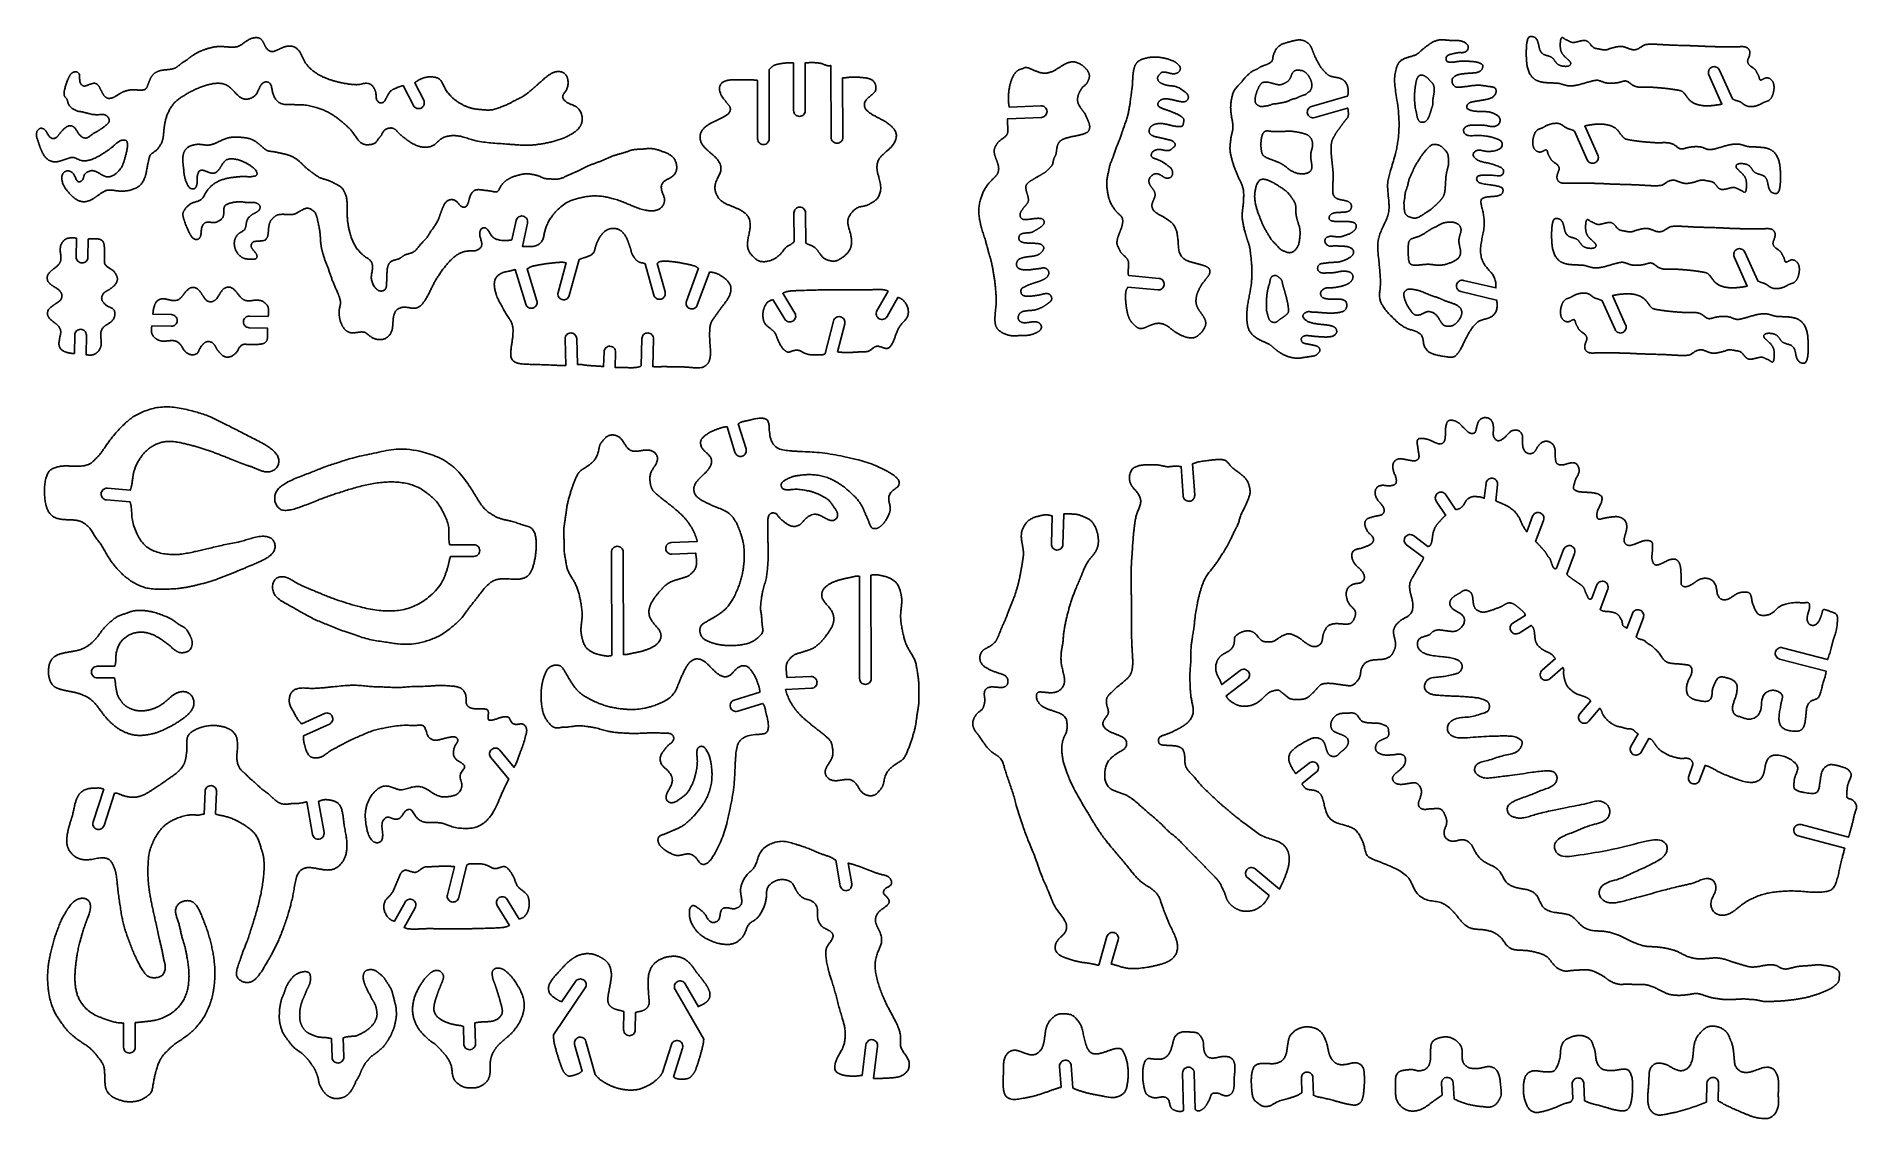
# Model space of a CAD drawing. Extents: x 0 to 940, y 0 to 559.
import ezdxf

# ---------------------------------------------------------------- set-up
doc = ezdxf.new("R2010")
doc.units = 0
doc.layers.add('CK_LEVEL_1', color=1, linetype='CONTINUOUS')

msp = doc.modelspace()

# ---------------------------------------------------------------- linework, layer by layer
at = {"layer": 'CK_LEVEL_1'}
for points in [[(26.65, 533.59), (26.79, 533.65), (26.93, 533.7), (27.07, 533.76), (27.21, 533.81), (27.35, 533.86), (27.49, 533.91), (27.63, 533.97), (27.77, 534.02), (27.91, 534.07), (28.04, 534.11), (28.17, 534.16), (28.31, 534.21), (28.45, 534.25), (28.58, 534.29), (28.72, 534.33), (28.86, 534.36), (28.99, 534.4), (29.13, 534.43), (29.26, 534.45), (29.39, 534.47), (29.51, 534.49), (29.64, 534.5), (29.77, 534.5), (29.9, 534.51), (30.02, 534.5), (30.15, 534.49), (30.28, 534.47), (30.43, 534.44), (30.57, 534.4), (30.72, 534.35), (30.86, 534.29), (30.99, 534.23), (31.13, 534.15), (31.26, 534.07), (31.38, 533.98), (31.5, 533.89), (31.63, 533.76), (31.76, 533.64), (31.88, 533.5), (31.99, 533.36), (32.1, 533.22), (32.2, 533.07), (32.3, 532.92), (32.39, 532.76), (32.48, 532.61), (32.58, 532.43), (32.68, 532.24), (32.78, 532.06), (32.88, 531.88), (32.98, 531.69), (33.07, 531.51), (33.16, 531.32), (33.25, 531.14), (33.35, 530.95), (33.44, 530.76), (33.54, 530.57), (33.63, 530.37), (33.73, 530.18), (33.83, 529.99), (33.93, 529.8), (34.03, 529.61), (34.13, 529.42), (34.23, 529.23), (34.33, 529.06), (34.44, 528.88), (34.54, 528.71), (34.65, 528.55), (34.77, 528.38), (34.89, 528.22), (35.01, 528.06), (35.14, 527.91), (35.28, 527.76), (35.41, 527.64), (35.54, 527.51), (35.68, 527.4), (35.82, 527.29), (35.97, 527.19), (36.12, 527.09), (36.28, 527.01), (36.44, 526.93), (36.61, 526.87), (36.9, 526.78), (37.21, 526.72), (37.52, 526.7), (37.83, 526.7), (38.14, 526.73), (38.46, 526.78), (38.77, 526.84), (39.08, 526.93), (39.38, 527.03), (39.53, 527.09), (39.68, 527.16), (39.83, 527.22), (39.97, 527.29), (40.12, 527.36), (40.26, 527.44), (40.4, 527.51), (40.54, 527.59), (40.68, 527.67), (40.96, 527.84), (41.24, 528.02), (41.52, 528.2), (41.8, 528.38), (42.08, 528.56), (42.35, 528.74), (42.63, 528.92), (42.92, 529.1), (43.2, 529.27), (43.34, 529.34), (43.48, 529.42), (43.62, 529.49), (43.75, 529.57), (43.89, 529.64), (44.04, 529.71), (44.18, 529.78), (44.32, 529.84), (44.46, 529.91), (44.66, 530), (44.87, 530.09), (45.07, 530.17), (45.28, 530.26), (45.49, 530.34), (45.7, 530.41), (45.91, 530.48), (46.12, 530.55), (46.33, 530.62), (46.56, 530.68), (46.78, 530.74), (47.01, 530.8), (47.24, 530.85), (47.47, 530.9), (47.7, 530.94), (47.93, 530.98), (48.16, 531.01), (48.39, 531.05), (48.67, 531.08), (48.94, 531.11), (49.22, 531.13), (49.5, 531.14), (49.78, 531.15), (50.06, 531.16), (50.34, 531.16), (50.61, 531.15), (50.89, 531.14), (51.18, 531.12), (51.47, 531.1), (51.76, 531.07), (52.05, 531.05), (52.33, 531.02), (52.62, 531), (52.91, 530.98), (53.2, 530.96), (53.48, 530.95), (53.62, 530.95), (53.76, 530.95), (53.91, 530.95), (54.05, 530.96), (54.19, 530.97), (54.33, 530.97), (54.47, 530.98), (54.61, 531), (54.76, 531.01), (54.9, 531.02), (55.04, 531.04), (55.18, 531.06), (55.32, 531.08), (55.46, 531.11), (55.6, 531.14), (55.73, 531.19), (55.86, 531.24), (55.99, 531.3), (56.1, 531.36), (56.21, 531.43), (56.31, 531.51), (56.41, 531.6), (56.51, 531.69), (56.6, 531.78), (56.69, 531.88), (56.77, 531.99), (56.85, 532.1), (56.94, 532.24), (57.03, 532.38), (57.11, 532.53), (57.18, 532.68), (57.26, 532.83), (57.32, 532.98), (57.39, 533.14), (57.45, 533.29), (57.51, 533.45), (57.58, 533.63), (57.65, 533.82), (57.72, 534.01), (57.79, 534.2), (57.85, 534.38), (57.92, 534.57), (57.99, 534.76), (58.06, 534.94), (58.13, 535.13), (58.2, 535.33), (58.28, 535.53), (58.35, 535.73), (58.43, 535.93), (58.51, 536.13), (58.6, 536.33), (58.68, 536.53), (58.77, 536.72), (58.86, 536.92), (58.95, 537.11), (59.05, 537.31), (59.16, 537.5), (59.26, 537.69), (59.37, 537.88), (59.49, 538.06), (59.61, 538.24), (59.74, 538.42), (59.87, 538.59), (60.01, 538.76), (60.15, 538.92), (60.3, 539.08), (60.46, 539.23), (60.62, 539.38), (60.78, 539.52), (60.95, 539.66), (61.13, 539.79), (61.3, 539.92), (61.47, 540.03), (61.63, 540.13), (61.8, 540.22), (61.97, 540.32), (62.14, 540.4), (62.32, 540.49), (62.49, 540.56), (62.67, 540.64), (62.85, 540.71), (63.03, 540.77), (63.22, 540.83), (63.4, 540.89), (63.59, 540.94), (63.78, 540.99), (63.96, 541.04), (64.15, 541.08), (64.34, 541.12), (64.53, 541.16), (64.73, 541.19), (64.92, 541.22), (65.12, 541.25), (65.31, 541.28), (65.51, 541.31), (65.71, 541.33), (65.9, 541.36), (66.1, 541.38), (66.3, 541.4), (66.5, 541.42), (66.7, 541.44), (66.9, 541.46), (67.1, 541.48), (67.29, 541.5), (67.49, 541.52), (67.69, 541.54), (67.89, 541.56), (68.09, 541.58), (68.29, 541.61), (68.49, 541.63), (68.68, 541.66), (68.88, 541.68), (69.08, 541.71), (69.28, 541.74), (69.47, 541.77), (69.67, 541.81), (69.87, 541.84), (70.06, 541.88), (70.26, 541.92), (70.45, 541.96), (70.64, 542), (70.83, 542.05), (71.02, 542.11), (71.21, 542.17), (71.39, 542.24), (71.57, 542.31), (71.79, 542.42), (72.01, 542.55), (72.21, 542.68), (72.42, 542.82), (72.62, 542.97), (72.82, 543.13), (73.01, 543.28), (73.21, 543.44), (73.41, 543.6), (73.61, 543.76), (73.81, 543.92), (74.01, 544.08), (74.21, 544.23), (74.41, 544.39), (74.62, 544.54), (74.83, 544.69), (75.03, 544.83), (75.24, 544.98), (75.52, 545.17), (75.8, 545.36), (76.09, 545.55), (76.37, 545.74), (76.65, 545.92), (76.94, 546.11), (77.22, 546.3), (77.5, 546.49), (77.78, 546.69), (77.96, 546.83), (78.15, 546.96), (78.34, 547.1), (78.53, 547.24), (78.71, 547.38), (78.9, 547.53), (79.09, 547.67), (79.27, 547.81), (79.46, 547.95), (79.68, 548.11), (79.9, 548.27), (80.12, 548.43), (80.34, 548.59), (80.56, 548.75), (80.78, 548.9), (81.01, 549.05), (81.24, 549.2), (81.47, 549.35), (81.76, 549.53), (82.06, 549.71), (82.36, 549.88), (82.67, 550.05), (82.97, 550.21), (83.28, 550.37), (83.59, 550.53), (83.9, 550.68), (84.22, 550.83), (84.44, 550.93), (84.67, 551.03), (84.89, 551.13), (85.12, 551.23), (85.34, 551.33), (85.57, 551.42), (85.8, 551.51), (86.03, 551.6), (86.26, 551.69), (86.6, 551.82), (86.93, 551.93), (87.27, 552.05), (87.61, 552.16), (87.95, 552.26), (88.29, 552.37), (88.63, 552.47), (88.98, 552.56), (89.32, 552.66), (89.68, 552.75), (90.04, 552.85), (90.4, 552.93), (90.76, 553.02), (91.12, 553.1), (91.48, 553.17), (91.85, 553.23), (92.21, 553.29), (92.58, 553.34), (92.94, 553.39), (93.31, 553.42), (93.68, 553.45), (94.04, 553.47), (94.41, 553.48), (94.78, 553.48), (95.15, 553.48), (95.52, 553.48), (95.89, 553.47), (96.28, 553.45), (96.67, 553.43), (97.06, 553.4), (97.45, 553.37), (97.83, 553.34), (98.22, 553.3), (98.61, 553.27), (99, 553.23), (99.39, 553.2), (99.65, 553.17), (99.92, 553.15), (100.18, 553.13), (100.45, 553.11), (100.71, 553.1), (100.98, 553.09), (101.25, 553.08), (101.51, 553.09), (101.78, 553.1), (102.14, 553.13), (102.51, 553.17), (102.87, 553.23), (103.23, 553.3), (103.58, 553.39), (103.93, 553.5), (104.27, 553.62), (104.61, 553.75), (104.94, 553.9), (105.33, 554.1), (105.71, 554.32), (106.08, 554.55), (106.44, 554.8), (106.8, 555.05), (107.15, 555.31), (107.51, 555.58), (107.86, 555.84), (108.22, 556.09), (108.59, 556.35), (108.97, 556.59), (109.35, 556.82), (109.74, 557.04), (110.14, 557.24), (110.54, 557.43), (110.96, 557.6), (111.37, 557.74), (111.8, 557.86), (112.05, 557.92), (112.3, 557.97), (112.56, 558.01), (112.82, 558.04), (113.08, 558.06), (113.34, 558.07), (113.6, 558.07), (113.86, 558.06), (114.12, 558.03), (114.3, 558.01), (114.48, 557.98), (114.66, 557.94), (114.84, 557.89), (115.01, 557.84), (115.18, 557.77), (115.35, 557.7), (115.5, 557.62), (115.66, 557.53), (115.8, 557.43), (115.93, 557.31), (116.06, 557.19), (116.18, 557.07), (116.3, 556.93), (116.41, 556.8), (116.52, 556.65), (116.62, 556.5), (116.72, 556.36), (116.82, 556.19), (116.92, 556.02), (117.02, 555.85), (117.11, 555.68), (117.21, 555.51), (117.29, 555.33), (117.38, 555.16), (117.47, 554.99), (117.55, 554.81), (117.63, 554.63), (117.72, 554.45), (117.81, 554.27), (117.89, 554.09), (117.98, 553.91), (118.08, 553.73), (118.17, 553.55), (118.27, 553.37), (118.38, 553.19), (118.6, 552.86), (118.83, 552.53), (119.09, 552.22), (119.36, 551.92), (119.66, 551.65), (119.96, 551.41), (120.29, 551.21), (120.62, 551.05), (120.97, 550.93), (121.35, 550.87), (121.74, 550.86), (122.14, 550.9), (122.54, 550.98), (122.95, 551.09), (123.35, 551.23), (123.75, 551.39), (124.15, 551.56), (124.53, 551.74), (124.77, 551.85), (125, 551.96), (125.23, 552.07), (125.46, 552.18), (125.69, 552.29), (125.91, 552.39), (126.14, 552.5), (126.36, 552.6), (126.59, 552.71), (126.83, 552.81), (127.07, 552.91), (127.31, 553.01), (127.55, 553.11), (127.8, 553.2), (128.05, 553.28), (128.3, 553.36), (128.55, 553.44), (128.8, 553.5), (129.06, 553.56), (129.32, 553.62), (129.58, 553.66), (129.84, 553.7), (130.1, 553.72), (130.37, 553.74), (130.63, 553.74), (130.89, 553.74), (131.16, 553.72), (131.45, 553.69), (131.73, 553.65), (132.02, 553.59), (132.3, 553.52), (132.58, 553.44), (132.85, 553.34), (133.12, 553.23), (133.38, 553.11), (133.64, 552.97), (133.95, 552.78), (134.25, 552.57), (134.54, 552.35), (134.81, 552.1), (135.08, 551.85), (135.33, 551.58), (135.57, 551.3), (135.79, 551.01), (136.01, 550.71), (136.22, 550.39), (136.42, 550.07), (136.6, 549.74), (136.78, 549.41), (136.95, 549.07), (137.12, 548.73), (137.28, 548.39), (137.44, 548.04), (137.59, 547.7), (137.76, 547.34), (137.92, 546.99), (138.08, 546.63), (138.25, 546.28), (138.42, 545.93), (138.61, 545.59), (138.8, 545.25), (139, 544.92), (139.21, 544.6), (139.38, 544.36), (139.55, 544.13), (139.73, 543.9), (139.92, 543.67), (140.11, 543.45), (140.31, 543.23), (140.51, 543.02), (140.71, 542.81), (140.92, 542.6), (141.14, 542.39), (141.36, 542.18), (141.59, 541.97), (141.82, 541.77), (142.06, 541.57), (142.29, 541.37), (142.53, 541.18), (142.77, 540.99), (143.01, 540.8), (143.31, 540.57), (143.62, 540.34), (143.93, 540.11), (144.24, 539.89), (144.56, 539.68), (144.88, 539.47), (145.2, 539.26), (145.53, 539.06), (145.86, 538.87), (146.22, 538.66), (146.58, 538.47), (146.95, 538.28), (147.32, 538.09), (147.7, 537.91), (148.07, 537.74), (148.45, 537.57), (148.83, 537.41), (149.22, 537.25), (149.62, 537.09), (150.02, 536.93), (150.43, 536.77), (150.83, 536.62), (151.24, 536.48), (151.65, 536.34), (152.06, 536.2), (152.47, 536.07), (152.89, 535.94), (153.31, 535.81), (153.73, 535.69), (154.15, 535.57), (154.57, 535.46), (154.99, 535.34), (155.41, 535.24), (155.84, 535.13), (156.26, 535.03), (156.69, 534.93), (157.1, 534.84), (157.51, 534.76), (157.93, 534.67), (158.34, 534.59), (158.76, 534.51), (159.17, 534.44), (159.59, 534.37), (160.01, 534.3), (160.43, 534.23), (160.81, 534.18), (161.2, 534.12), (161.59, 534.07), (161.97, 534.02), (162.36, 533.98), (162.75, 533.93), (163.14, 533.9), (163.53, 533.86), (163.91, 533.83), (164.19, 533.81), (164.47, 533.8), (164.75, 533.79), (165.03, 533.78), (165.32, 533.78), (165.6, 533.79), (165.88, 533.8), (166.16, 533.82), (166.45, 533.85), (167.03, 533.94), (167.62, 534.06), (168.22, 534.19), (168.8, 534.31), (169.39, 534.42), (169.97, 534.49), (170.53, 534.51), (171.09, 534.46), (171.64, 534.34), (171.89, 534.25), (172.15, 534.13), (172.39, 534), (172.63, 533.85), (172.87, 533.68), (173.09, 533.5), (173.3, 533.31), (173.51, 533.11), (173.7, 532.89), (173.86, 532.7), (174.01, 532.51), (174.14, 532.31), (174.28, 532.1), (174.4, 531.89), (174.51, 531.68), (174.62, 531.46), (174.72, 531.24), (174.82, 531.02), (174.9, 530.8), (174.98, 530.58), (175.05, 530.36), (175.12, 530.13), (175.18, 529.91), (175.23, 529.68), (175.27, 529.44), (175.31, 529.21), (175.34, 528.97), (175.38, 528.56), (175.4, 528.15), (175.42, 527.73), (175.45, 527.32), (175.49, 526.91), (175.56, 526.52), (175.68, 526.13), (175.83, 525.77), (176.05, 525.43), (176.25, 525.2), (176.47, 524.98), (176.72, 524.79), (176.99, 524.63), (177.27, 524.49), (177.55, 524.39), (177.84, 524.32), (178.13, 524.3), (178.4, 524.32), (178.69, 524.41), (178.96, 524.55), (179.22, 524.74), (179.46, 524.97), (179.68, 525.23), (179.89, 525.51), (180.08, 525.81), (180.27, 526.12), (180.44, 526.42), (180.54, 526.61), (180.64, 526.79), (180.73, 526.97), (180.82, 527.14), (180.91, 527.32), (181, 527.49), (181.09, 527.67), (181.18, 527.84), (181.27, 528.02), (181.44, 528.34), (181.61, 528.66), (181.8, 528.98), (181.99, 529.29), (182.19, 529.6), (182.41, 529.9), (182.64, 530.17), (182.89, 530.44), (183.16, 530.68), (183.33, 530.81), (183.51, 530.94), (183.7, 531.06), (183.89, 531.17), (184.08, 531.27), (184.28, 531.38), (184.48, 531.48), (184.69, 531.57), (184.89, 531.67), (185.18, 531.8), (185.47, 531.93), (185.76, 532.06), (186.05, 532.18), (186.34, 532.3), (186.63, 532.42), (186.92, 532.53), (187.22, 532.64), (187.52, 532.75), (187.72, 532.82), (187.92, 532.88), (188.12, 532.94), (188.32, 533.01), (188.52, 533.07), (188.72, 533.13), (188.93, 533.19), (189.13, 533.24), (189.33, 533.3), (194.64, 523.01, 0.414214), (198.69, 521.72, 0.414214), (199.98, 525.76), (195.32, 534.79), (195.47, 534.9), (195.62, 535), (195.78, 535.11), (195.93, 535.21), (196.08, 535.32), (196.24, 535.42), (196.39, 535.52), (196.54, 535.62), (196.7, 535.72), (197.1, 535.97), (197.5, 536.2), (197.91, 536.42), (198.33, 536.63), (198.75, 536.82), (199.18, 537), (199.61, 537.17), (200.05, 537.32), (200.49, 537.44), (200.92, 537.55), (201.36, 537.64), (201.81, 537.71), (202.26, 537.77), (202.71, 537.8), (203.16, 537.82), (203.62, 537.82), (204.09, 537.81), (204.55, 537.78), (204.99, 537.73), (205.42, 537.67), (205.85, 537.6), (206.26, 537.5), (206.67, 537.38), (207.07, 537.23), (207.44, 537.06), (207.79, 536.85), (208.12, 536.62), (208.46, 536.31), (208.76, 535.97), (209.04, 535.6), (209.29, 535.19), (209.52, 534.77), (209.75, 534.34), (209.96, 533.89), (210.17, 533.44), (210.39, 533), (210.68, 532.43), (210.98, 531.88), (211.29, 531.34), (211.63, 530.81), (211.97, 530.3), (212.33, 529.8), (212.71, 529.32), (213.1, 528.85), (213.5, 528.39), (213.77, 528.11), (214.03, 527.83), (214.31, 527.56), (214.59, 527.29), (214.87, 527.03), (215.16, 526.77), (215.45, 526.52), (215.75, 526.27), (216.05, 526.03), (216.36, 525.78), (216.68, 525.55), (216.99, 525.31), (217.31, 525.09), (217.63, 524.87), (217.96, 524.65), (218.29, 524.44), (218.62, 524.23), (218.96, 524.03), (219.3, 523.84), (219.65, 523.65), (219.99, 523.46), (220.34, 523.28), (220.7, 523.11), (221.05, 522.94), (221.41, 522.78), (221.77, 522.62), (222.13, 522.47), (222.5, 522.32), (222.86, 522.18), (223.23, 522.05), (223.6, 521.92), (223.97, 521.8), (224.34, 521.69), (224.72, 521.59), (225.09, 521.49), (225.47, 521.41), (225.95, 521.31), (226.43, 521.23), (226.92, 521.17), (227.4, 521.11), (227.89, 521.06), (228.38, 521.01), (228.87, 520.97), (229.36, 520.93), (229.85, 520.89), (230.41, 520.85), (230.96, 520.8), (231.52, 520.76), (232.08, 520.73), (232.64, 520.7), (233.19, 520.69), (233.74, 520.7), (234.29, 520.73), (234.84, 520.79), (235.42, 520.87), (236, 520.99), (236.58, 521.13), (237.15, 521.29), (237.71, 521.47), (238.28, 521.67), (238.84, 521.87), (239.41, 522.08), (239.96, 522.3), (240.45, 522.48), (240.93, 522.67), (241.41, 522.85), (241.88, 523.04), (242.36, 523.24), (242.83, 523.44), (243.29, 523.64), (243.76, 523.86), (244.22, 524.08), (244.58, 524.27), (244.95, 524.46), (245.32, 524.66), (245.68, 524.86), (246.05, 525.06), (246.41, 525.26), (246.77, 525.46), (247.14, 525.66), (247.51, 525.85), (247.98, 526.09), (248.45, 526.32), (248.92, 526.55), (249.39, 526.77), (249.86, 527), (250.33, 527.24), (250.79, 527.48), (251.24, 527.74), (251.69, 528.01), (251.94, 528.17), (252.19, 528.33), (252.43, 528.51), (252.67, 528.68), (252.91, 528.86), (253.15, 529.04), (253.39, 529.23), (253.62, 529.41), (253.86, 529.6), (254.33, 529.98), (254.79, 530.36), (255.25, 530.75), (255.72, 531.14), (256.17, 531.53), (256.63, 531.92), (257.09, 532.31), (257.54, 532.71), (257.99, 533.1), (258.22, 533.3), (258.44, 533.5), (258.67, 533.7), (258.89, 533.9), (259.12, 534.1), (259.34, 534.31), (259.56, 534.51), (259.79, 534.71), (260.01, 534.91), (260.45, 535.31), (260.9, 535.71), (261.34, 536.11), (261.79, 536.51), (262.24, 536.9), (262.69, 537.29), (263.16, 537.66), (263.62, 538.03), (264.1, 538.39), (264.42, 538.62), (264.75, 538.85), (265.07, 539.07), (265.41, 539.28), (265.75, 539.47), (266.1, 539.66), (266.45, 539.84), (266.81, 540), (267.18, 540.14), (267.56, 540.27), (267.94, 540.38), (268.33, 540.47), (268.72, 540.54), (269.12, 540.59), (269.51, 540.61), (269.91, 540.6), (270.3, 540.56), (270.69, 540.48), (271.07, 540.38), (271.45, 540.24), (271.82, 540.07), (272.17, 539.88), (272.5, 539.65), (272.82, 539.41), (273.11, 539.13), (273.37, 538.84), (273.61, 538.52), (273.76, 538.27), (273.9, 538), (274.03, 537.73), (274.13, 537.45), (274.22, 537.16), (274.3, 536.87), (274.37, 536.57), (274.42, 536.27), (274.47, 535.97), (274.52, 535.47), (274.54, 534.98), (274.54, 534.48), (274.52, 533.99), (274.46, 533.5), (274.38, 533.02), (274.27, 532.55), (274.12, 532.1), (273.95, 531.66), (273.81, 531.37), (273.66, 531.08), (273.49, 530.81), (273.32, 530.53), (273.14, 530.26), (272.95, 529.99), (272.76, 529.72), (272.57, 529.44), (272.38, 529.16), (272.28, 529.02), (272.19, 528.87), (272.1, 528.73), (272.02, 528.58), (271.94, 528.43), (271.87, 528.28), (271.82, 528.13), (271.77, 527.98), (271.74, 527.82), (271.73, 527.51), (271.77, 527.2), (271.87, 526.89), (272.01, 526.58), (272.19, 526.28), (272.4, 525.99), (272.63, 525.71), (272.88, 525.44), (273.15, 525.2), (273.53, 524.9), (273.92, 524.63), (274.31, 524.39), (274.72, 524.18), (275.13, 523.98), (275.55, 523.8), (275.97, 523.63), (276.39, 523.47), (276.82, 523.3), (277.11, 523.17), (277.4, 523.05), (277.69, 522.92), (277.97, 522.78), (278.25, 522.63), (278.53, 522.47), (278.8, 522.3), (279.05, 522.12), (279.3, 521.93), (279.73, 521.54), (280.13, 521.11), (280.48, 520.64), (280.8, 520.14), (281.07, 519.61), (281.31, 519.06), (281.5, 518.5), (281.65, 517.92), (281.76, 517.33), (281.8, 516.93), (281.83, 516.53), (281.83, 516.13), (281.82, 515.74), (281.78, 515.34), (281.73, 514.95), (281.65, 514.56), (281.56, 514.17), (281.45, 513.79), (281.38, 513.6), (281.31, 513.42), (281.24, 513.23), (281.16, 513.05), (281.08, 512.87), (280.99, 512.69), (280.9, 512.51), (280.8, 512.34), (280.7, 512.17), (280.44, 511.78), (280.16, 511.41), (279.85, 511.06), (279.53, 510.72), (279.19, 510.39), (278.84, 510.08), (278.48, 509.78), (278.11, 509.49), (277.73, 509.21), (277.3, 508.91), (276.86, 508.61), (276.42, 508.34), (275.97, 508.07), (275.52, 507.81), (275.06, 507.56), (274.6, 507.32), (274.14, 507.08), (273.67, 506.86), (273.16, 506.63), (272.64, 506.41), (272.12, 506.2), (271.6, 505.99), (271.08, 505.79), (270.55, 505.61), (270.02, 505.42), (269.48, 505.25), (268.95, 505.08), (268.4, 504.91), (267.86, 504.76), (267.31, 504.6), (266.76, 504.45), (266.21, 504.31), (265.66, 504.18), (265.1, 504.05), (264.55, 503.92), (263.99, 503.8), (263.47, 503.7), (262.94, 503.59), (262.42, 503.49), (261.89, 503.4), (261.36, 503.31), (260.83, 503.22), (260.3, 503.13), (259.77, 503.05), (259.24, 502.98), (258.78, 502.91), (258.32, 502.85), (257.86, 502.79), (257.4, 502.74), (256.94, 502.69), (256.48, 502.65), (256.02, 502.61), (255.56, 502.57), (255.1, 502.55), (254.34, 502.52), (253.58, 502.51), (252.83, 502.51), (252.07, 502.52), (251.31, 502.55), (250.56, 502.58), (249.8, 502.62), (249.04, 502.67), (248.28, 502.72), (247.78, 502.75), (247.28, 502.79), (246.78, 502.82), (246.28, 502.86), (245.78, 502.89), (245.28, 502.93), (244.78, 502.96), (244.28, 503), (243.78, 503.04), (242.78, 503.11), (241.77, 503.18), (240.77, 503.25), (239.76, 503.33), (238.76, 503.41), (237.75, 503.48), (236.75, 503.56), (235.74, 503.65), (234.73, 503.73), (233.74, 503.82), (232.76, 503.91), (231.77, 504.02), (230.79, 504.14), (229.8, 504.27), (228.83, 504.43), (227.86, 504.61), (226.9, 504.81), (225.94, 505.05), (225.26, 505.24), (224.59, 505.45), (223.92, 505.66), (223.25, 505.88), (222.59, 506.1), (221.92, 506.31), (221.24, 506.52), (220.57, 506.72), (219.89, 506.9), (219.43, 507.01), (218.97, 507.11), (218.51, 507.2), (218.05, 507.28), (217.58, 507.35), (217.12, 507.4), (216.65, 507.44), (216.18, 507.47), (215.72, 507.49), (215.33, 507.49), (214.94, 507.48), (214.55, 507.46), (214.16, 507.43), (213.77, 507.39), (213.38, 507.34), (212.99, 507.28), (212.6, 507.21), (212.22, 507.14), (211.96, 507.08), (211.7, 507.02), (211.44, 506.95), (211.18, 506.88), (210.93, 506.8), (210.68, 506.71), (210.44, 506.62), (210.2, 506.51), (209.97, 506.4), (209.53, 506.15), (209.11, 505.88), (208.71, 505.57), (208.32, 505.25), (207.93, 504.91), (207.55, 504.56), (207.17, 504.21), (206.79, 503.87), (206.4, 503.53), (206.16, 503.33), (205.91, 503.14), (205.66, 502.96), (205.41, 502.78), (205.15, 502.62), (204.88, 502.46), (204.62, 502.31), (204.34, 502.18), (204.06, 502.05), (203.6, 501.88), (203.12, 501.74), (202.64, 501.63), (202.14, 501.54), (201.64, 501.49), (201.14, 501.46), (200.63, 501.46), (200.13, 501.49), (199.63, 501.53), (199.36, 501.57), (199.09, 501.61), (198.82, 501.66), (198.56, 501.71), (198.3, 501.77), (198.03, 501.83), (197.77, 501.9), (197.52, 501.98), (197.26, 502.06), (196.77, 502.23), (196.28, 502.41), (195.79, 502.61), (195.32, 502.83), (194.85, 503.06), (194.38, 503.3), (193.92, 503.56), (193.47, 503.82), (193.03, 504.1), (192.81, 504.24), (192.59, 504.38), (192.37, 504.53), (192.15, 504.68), (191.94, 504.83), (191.73, 504.98), (191.52, 505.13), (191.31, 505.29), (191.1, 505.45), (190.89, 505.6), (190.69, 505.76), (190.48, 505.93), (190.28, 506.09), (190.08, 506.25), (189.87, 506.41), (189.67, 506.58), (189.46, 506.74), (189.26, 506.9), (189.05, 507.06), (188.85, 507.21), (188.64, 507.37), (188.44, 507.53), (188.24, 507.69), (188.04, 507.86), (187.84, 508.03), (187.65, 508.2), (187.47, 508.37), (187.29, 508.55), (187.12, 508.74), (186.94, 508.93), (186.77, 509.12), (186.6, 509.31), (186.43, 509.5), (186.26, 509.69), (186.08, 509.88), (185.9, 510.07), (185.72, 510.24), (185.53, 510.41), (185.34, 510.57), (185.14, 510.72), (184.93, 510.87), (184.72, 511), (184.5, 511.11), (184.28, 511.21), (184.05, 511.29), (183.78, 511.35), (183.51, 511.4), (183.23, 511.42), (182.94, 511.42), (182.66, 511.4), (182.37, 511.36), (182.09, 511.31), (181.8, 511.24), (181.52, 511.16), (181.24, 511.07), (180.97, 510.97), (180.7, 510.86), (180.45, 510.73), (180.2, 510.59), (179.97, 510.44), (179.75, 510.27), (179.55, 510.09), (179.36, 509.89), (179.18, 509.65), (179.01, 509.4), (178.86, 509.13), (178.71, 508.85), (178.57, 508.57), (178.43, 508.29), (178.29, 508.01), (178.14, 507.74), (177.97, 507.49), (177.86, 507.34), (177.75, 507.2), (177.63, 507.06), (177.51, 506.92), (177.39, 506.79), (177.27, 506.65), (177.14, 506.52), (177.02, 506.38), (176.9, 506.24), (176.68, 505.95), (176.47, 505.65), (176.27, 505.35), (176.07, 505.05), (175.87, 504.75), (175.65, 504.46), (175.43, 504.19), (175.19, 503.94), (174.93, 503.72), (174.7, 503.56), (174.45, 503.42), (174.18, 503.3), (173.91, 503.19), (173.62, 503.1), (173.32, 503.03), (173.02, 502.96), (172.72, 502.91), (172.41, 502.86), (172.18, 502.83), (171.94, 502.81), (171.71, 502.78), (171.47, 502.77), (171.24, 502.76), (171.01, 502.75), (170.77, 502.75), (170.54, 502.76), (170.32, 502.77), (170.12, 502.79), (169.92, 502.81), (169.72, 502.84), (169.53, 502.88), (169.33, 502.93), (169.14, 502.98), (168.96, 503.04), (168.78, 503.1), (168.6, 503.18), (168.28, 503.33), (167.97, 503.51), (167.68, 503.71), (167.4, 503.93), (167.12, 504.17), (166.86, 504.42), (166.61, 504.68), (166.37, 504.95), (166.13, 505.23), (165.77, 505.69), (165.42, 506.16), (165.09, 506.64), (164.77, 507.12), (164.45, 507.6), (164.13, 508.08), (163.8, 508.56), (163.47, 509.03), (163.12, 509.48), (162.85, 509.82), (162.56, 510.15), (162.27, 510.48), (161.97, 510.8), (161.66, 511.12), (161.35, 511.43), (161.04, 511.73), (160.72, 512.04), (160.39, 512.34), (160, 512.71), (159.6, 513.07), (159.19, 513.43), (158.79, 513.79), (158.38, 514.14), (157.97, 514.49), (157.56, 514.83), (157.14, 515.18), (156.72, 515.51), (156.3, 515.84), (155.87, 516.17), (155.45, 516.49), (155.01, 516.81), (154.58, 517.12), (154.14, 517.42), (153.69, 517.72), (153.25, 518.02), (152.79, 518.31), (152.39, 518.56), (151.98, 518.81), (151.56, 519.05), (151.14, 519.29), (150.72, 519.52), (150.3, 519.74), (149.87, 519.96), (149.44, 520.16), (149.01, 520.36), (148.52, 520.58), (148.03, 520.78), (147.53, 520.97), (147.03, 521.16), (146.53, 521.34), (146.03, 521.51), (145.52, 521.67), (145.01, 521.83), (144.5, 521.99), (143.79, 522.19), (143.09, 522.39), (142.38, 522.57), (141.67, 522.74), (140.95, 522.9), (140.24, 523.03), (139.52, 523.15), (138.79, 523.25), (138.07, 523.32), (137.62, 523.35), (137.17, 523.38), (136.71, 523.4), (136.26, 523.41), (135.81, 523.42), (135.36, 523.42), (134.91, 523.43), (134.46, 523.43), (134.01, 523.44), (133.74, 523.45), (133.47, 523.45), (133.2, 523.46), (132.93, 523.47), (132.66, 523.47), (132.39, 523.48), (132.12, 523.49), (131.85, 523.49), (131.58, 523.49), (130.9, 523.5), (130.21, 523.5), (129.52, 523.51), (128.83, 523.54), (128.16, 523.6), (127.5, 523.7), (126.86, 523.85), (126.24, 524.05), (125.66, 524.33), (125.24, 524.59), (124.85, 524.88), (124.48, 525.21), (124.13, 525.57), (123.81, 525.95), (123.5, 526.36), (123.22, 526.78), (122.97, 527.22), (122.74, 527.66), (122.54, 528.09), (122.37, 528.52), (122.21, 528.96), (122.07, 529.41), (121.95, 529.85), (121.84, 530.31), (121.74, 530.77), (121.65, 531.25), (121.56, 531.73), (121.51, 532.06), (121.45, 532.4), (121.39, 532.73), (121.31, 533.06), (121.22, 533.37), (121.1, 533.68), (120.96, 533.96), (120.79, 534.23), (120.59, 534.47), (120.42, 534.62), (120.23, 534.76), (120.02, 534.89), (119.81, 534.99), (119.58, 535.08), (119.34, 535.15), (119.11, 535.2), (118.87, 535.22), (118.63, 535.23), (118.22, 535.18), (117.84, 535.07), (117.46, 534.91), (117.11, 534.7), (116.77, 534.46), (116.46, 534.17), (116.17, 533.86), (115.91, 533.53), (115.68, 533.19), (115.57, 533), (115.47, 532.82), (115.38, 532.63), (115.29, 532.44), (115.2, 532.24), (115.12, 532.05), (115.04, 531.86), (114.97, 531.66), (114.89, 531.47), (114.74, 531.1), (114.58, 530.73), (114.41, 530.36), (114.23, 530), (114.04, 529.64), (113.84, 529.3), (113.61, 528.96), (113.37, 528.65), (113.12, 528.34), (112.82, 528.05), (112.5, 527.77), (112.16, 527.52), (111.81, 527.28), (111.43, 527.08), (111.05, 526.89), (110.65, 526.73), (110.24, 526.6), (109.82, 526.49), (109.49, 526.42), (109.16, 526.37), (108.82, 526.33), (108.49, 526.32), (108.15, 526.32), (107.82, 526.34), (107.5, 526.38), (107.17, 526.44), (106.86, 526.52), (106.44, 526.67), (106.04, 526.85), (105.65, 527.06), (105.27, 527.3), (104.9, 527.56), (104.54, 527.84), (104.2, 528.14), (103.86, 528.45), (103.54, 528.77), (103.28, 529.02), (103.03, 529.28), (102.78, 529.55), (102.53, 529.81), (102.29, 530.07), (102.04, 530.33), (101.8, 530.59), (101.55, 530.85), (101.3, 531.11), (100.92, 531.48), (100.54, 531.84), (100.15, 532.19), (99.74, 532.52), (99.33, 532.84), (98.9, 533.13), (98.46, 533.4), (98, 533.65), (97.53, 533.86), (97.02, 534.05), (96.5, 534.2), (95.97, 534.32), (95.43, 534.41), (94.88, 534.47), (94.33, 534.5), (93.77, 534.51), (93.21, 534.5), (92.66, 534.47), (92.16, 534.43), (91.67, 534.37), (91.17, 534.3), (90.68, 534.22), (90.2, 534.12), (89.71, 534.02), (89.23, 533.91), (88.75, 533.78), (88.27, 533.65), (87.75, 533.5), (87.23, 533.35), (86.72, 533.18), (86.21, 533.01), (85.7, 532.83), (85.19, 532.64), (84.69, 532.45), (84.18, 532.25), (83.68, 532.04), (83.18, 531.83), (82.67, 531.61), (82.17, 531.38), (81.67, 531.15), (81.18, 530.92), (80.69, 530.67), (80.2, 530.43), (79.71, 530.17), (79.23, 529.92), (78.78, 529.67), (78.33, 529.42), (77.89, 529.16), (77.44, 528.9), (77, 528.64), (76.56, 528.37), (76.12, 528.1), (75.69, 527.82), (75.25, 527.55), (74.79, 527.25), (74.33, 526.95), (73.88, 526.64), (73.43, 526.33), (72.99, 526), (72.56, 525.67), (72.15, 525.32), (71.75, 524.95), (71.36, 524.57), (71.16, 524.35), (70.96, 524.12), (70.76, 523.89), (70.58, 523.66), (70.39, 523.42), (70.21, 523.18), (70.04, 522.93), (69.87, 522.68), (69.7, 522.43), (69.45, 522.04), (69.21, 521.64), (68.98, 521.24), (68.75, 520.84), (68.54, 520.42), (68.33, 520.01), (68.14, 519.59), (67.95, 519.17), (67.76, 518.74), (67.59, 518.3), (67.42, 517.86), (67.26, 517.42), (67.11, 516.97), (66.97, 516.52), (66.83, 516.07), (66.71, 515.61), (66.59, 515.16), (66.49, 514.7), (66.42, 514.37), (66.35, 514.04), (66.29, 513.71), (66.23, 513.38), (66.18, 513.04), (66.13, 512.71), (66.08, 512.38), (66.04, 512.04), (65.99, 511.71), (65.95, 511.35), (65.91, 510.98), (65.87, 510.62), (65.84, 510.26), (65.8, 509.89), (65.77, 509.53), (65.73, 509.17), (65.7, 508.8), (65.66, 508.44), (65.63, 508.07), (65.59, 507.7), (65.54, 507.33), (65.49, 506.96), (65.44, 506.6), (65.37, 506.24), (65.3, 505.88), (65.22, 505.52), (65.12, 505.16), (65, 504.77), (64.86, 504.38), (64.7, 503.99), (64.53, 503.61), (64.35, 503.24), (64.15, 502.87), (63.94, 502.51), (63.72, 502.15), (63.49, 501.8), (63.29, 501.51), (63.08, 501.22), (62.86, 500.94), (62.63, 500.66), (62.39, 500.39), (62.14, 500.14), (61.87, 499.89), (61.6, 499.65), (61.32, 499.42), (61.01, 499.2), (60.7, 498.98), (60.38, 498.77), (60.07, 498.56), (59.77, 498.34), (59.48, 498.12), (59.21, 497.87), (58.97, 497.61), (58.76, 497.33), (58.63, 497.1), (58.51, 496.86), (58.41, 496.6), (58.33, 496.34), (58.25, 496.06), (58.19, 495.79), (58.13, 495.51), (58.07, 495.23), (58.02, 494.95), (57.96, 494.7), (57.91, 494.45), (57.85, 494.21), (57.8, 493.97), (57.74, 493.73), (57.68, 493.49), (57.63, 493.25), (57.57, 493.01), (57.52, 492.76), (57.41, 492.23), (57.3, 491.7), (57.2, 491.16), (57.11, 490.62), (57.01, 490.08), (56.91, 489.54), (56.81, 489), (56.71, 488.47), (56.59, 487.93), (56.53, 487.67), (56.46, 487.4), (56.4, 487.14), (56.33, 486.88), (56.25, 486.62), (56.17, 486.36), (56.09, 486.1), (56, 485.84), (55.9, 485.58), (55.72, 485.11), (55.51, 484.64), (55.28, 484.19), (55.03, 483.74), (54.76, 483.31), (54.46, 482.89), (54.15, 482.5), (53.81, 482.12), (53.46, 481.77), (53.07, 481.44), (52.65, 481.14), (52.22, 480.86), (51.77, 480.6), (51.31, 480.37), (50.84, 480.15), (50.35, 479.96), (49.86, 479.78), (49.37, 479.62), (48.88, 479.48), (48.39, 479.34), (47.9, 479.23), (47.41, 479.13), (46.91, 479.04), (46.42, 478.96), (45.92, 478.9), (45.42, 478.85), (44.92, 478.82), (44.67, 478.8), (44.41, 478.8), (44.16, 478.79), (43.91, 478.79), (43.66, 478.79), (43.4, 478.8), (43.15, 478.81), (42.9, 478.82), (42.65, 478.84), (42.14, 478.9), (41.64, 478.96), (41.13, 479.04), (40.62, 479.12), (40.12, 479.2), (39.61, 479.27), (39.1, 479.33), (38.59, 479.37), (38.08, 479.4), (37.91, 479.4), (37.74, 479.4), (37.57, 479.39), (37.4, 479.39), (37.23, 479.37), (37.06, 479.36), (36.9, 479.33), (36.73, 479.3), (36.56, 479.27), (36.23, 479.18), (35.9, 479.07), (35.58, 478.94), (35.26, 478.79), (34.95, 478.63), (34.64, 478.45), (34.34, 478.27), (34.04, 478.08), (33.74, 477.89), (33.45, 477.71), (33.15, 477.52), (32.86, 477.34), (32.58, 477.15), (32.29, 476.97), (32, 476.78), (31.72, 476.59), (31.44, 476.4), (31.16, 476.2), (31, 476.08), (30.83, 475.96), (30.67, 475.84), (30.5, 475.72), (30.34, 475.6), (30.17, 475.48), (30, 475.36), (29.83, 475.24), (29.66, 475.13), (29.33, 474.91), (28.99, 474.71), (28.65, 474.51), (28.3, 474.33), (27.94, 474.16), (27.58, 474), (27.21, 473.86), (26.84, 473.73), (26.46, 473.62), (26.28, 473.57), (26.09, 473.52), (25.9, 473.48), (25.72, 473.45), (25.53, 473.42), (25.34, 473.39), (25.15, 473.37), (24.96, 473.36), (24.77, 473.35), (24.37, 473.35), (23.97, 473.37), (23.57, 473.42), (23.18, 473.5), (22.79, 473.59), (22.4, 473.71), (22.02, 473.85), (21.65, 474), (21.28, 474.17), (20.87, 474.39), (20.48, 474.63), (20.09, 474.89), (19.72, 475.16), (19.35, 475.45), (19, 475.75), (18.65, 476.06), (18.31, 476.38), (17.97, 476.7), (17.6, 477.07), (17.23, 477.45), (16.87, 477.83), (16.52, 478.22), (16.17, 478.62), (15.84, 479.03), (15.52, 479.44), (15.21, 479.87), (14.92, 480.3), (14.69, 480.67), (14.46, 481.05), (14.25, 481.44), (14.06, 481.84), (13.87, 482.24), (13.71, 482.65), (13.55, 483.07), (13.42, 483.49), (13.3, 483.93), (13.23, 484.25), (13.17, 484.57), (13.12, 484.89), (13.09, 485.22), (13.07, 485.54), (13.08, 485.87), (13.1, 486.19), (13.15, 486.51), (13.23, 486.82), (13.3, 487.05), (13.38, 487.27), (13.48, 487.49), (13.6, 487.7), (13.73, 487.91), (13.87, 488.1), (14.02, 488.29), (14.19, 488.46), (14.37, 488.62), (14.51, 488.74), (14.67, 488.84), (14.82, 488.93), (14.99, 489.02), (15.16, 489.09), (15.33, 489.16), (15.51, 489.21), (15.69, 489.25), (15.87, 489.28), (16.14, 489.3), (16.41, 489.29), (16.69, 489.26), (16.96, 489.2), (17.22, 489.12), (17.48, 489.03), (17.73, 488.91), (17.97, 488.78), (18.2, 488.64), (18.41, 488.48), (18.61, 488.3), (18.79, 488.12), (18.97, 487.92), (19.13, 487.7), (19.28, 487.48), (19.43, 487.24), (19.58, 486.98), (19.71, 486.71), (19.93, 486.26), (20.15, 485.78), (20.38, 485.31), (20.61, 484.85), (20.85, 484.44), (21.11, 484.08), (21.39, 483.8), (21.7, 483.62), (22.04, 483.55), (22.28, 483.57), (22.53, 483.64), (22.78, 483.76), (23.03, 483.91), (23.27, 484.1), (23.5, 484.32), (23.72, 484.57), (23.91, 484.83), (24.07, 485.1), (24.2, 485.39), (24.31, 485.68), (24.4, 485.98), (24.47, 486.27), (24.55, 486.56), (24.62, 486.84), (24.71, 487.11), (24.82, 487.36), (24.96, 487.6), (25.1, 487.79), (25.27, 487.96), (25.46, 488.12), (25.66, 488.27), (25.89, 488.41), (26.12, 488.54), (26.35, 488.66), (26.6, 488.78), (26.84, 488.89), (27, 488.96), (27.16, 489.02), (27.31, 489.09), (27.47, 489.15), (27.63, 489.2), (27.78, 489.25), (27.94, 489.3), (28.1, 489.33), (28.26, 489.36), (28.6, 489.39), (28.95, 489.39), (29.3, 489.36), (29.65, 489.3), (30, 489.21), (30.34, 489.11), (30.69, 488.98), (31.02, 488.84), (31.35, 488.68), (31.72, 488.49), (32.07, 488.29), (32.42, 488.09), (32.76, 487.87), (33.1, 487.66), (33.44, 487.45), (33.79, 487.25), (34.13, 487.05), (34.49, 486.86), (34.71, 486.75), (34.93, 486.65), (35.15, 486.56), (35.37, 486.48), (35.6, 486.4), (35.83, 486.33), (36.06, 486.28), (36.29, 486.24), (36.53, 486.21), (36.91, 486.19), (37.3, 486.21), (37.69, 486.26), (38.07, 486.34), (38.45, 486.44), (38.83, 486.58), (39.19, 486.73), (39.55, 486.9), (39.9, 487.09), (40.24, 487.29), (40.56, 487.51), (40.87, 487.73), (41.18, 487.97), (41.47, 488.22), (41.75, 488.48), (42.03, 488.75), (42.29, 489.02), (42.55, 489.31), (42.79, 489.58), (43.02, 489.86), (43.24, 490.15), (43.46, 490.45), (43.66, 490.75), (43.86, 491.05), (44.05, 491.36), (44.22, 491.68), (44.39, 492), (44.56, 492.36), (44.71, 492.74), (44.86, 493.11), (45, 493.49), (45.12, 493.88), (45.25, 494.26), (45.36, 494.65), (45.47, 495.04), (45.59, 495.44), (45.71, 495.88), (45.83, 496.32), (45.96, 496.75), (46.07, 497.19), (46.19, 497.63), (46.3, 498.07), (46.41, 498.51), (46.51, 498.94), (46.61, 499.37), (46.69, 499.73), (46.76, 500.09), (46.82, 500.45), (46.87, 500.81), (46.92, 501.18), (46.96, 501.55), (46.99, 501.93), (47.01, 502.32), (47.01, 502.72), (47.01, 502.97), (47, 503.23), (46.97, 503.48), (46.94, 503.73), (46.89, 503.97), (46.82, 504.19), (46.73, 504.4), (46.62, 504.59), (46.48, 504.75), (46.31, 504.88), (46.13, 504.99), (45.92, 505.07), (45.7, 505.13), (45.46, 505.17), (45.22, 505.19), (44.97, 505.2), (44.72, 505.19), (44.48, 505.16), (44.15, 505.1), (43.83, 505.01), (43.52, 504.91), (43.23, 504.78), (42.94, 504.64), (42.66, 504.49), (42.4, 504.31), (42.14, 504.13), (41.88, 503.94), (41.64, 503.75), (41.4, 503.56), (41.17, 503.36), (40.94, 503.16), (40.71, 502.95), (40.48, 502.75), (40.25, 502.54), (40.02, 502.33), (39.79, 502.13), (39.56, 501.93), (39.33, 501.74), (39.1, 501.54), (38.86, 501.35), (38.63, 501.16), (38.39, 500.98), (38.16, 500.79), (37.92, 500.61), (37.68, 500.43), (37.35, 500.19), (37.03, 499.96), (36.7, 499.72), (36.37, 499.49), (36.04, 499.27), (35.7, 499.04), (35.37, 498.82), (35.03, 498.6), (34.69, 498.38), (34.16, 498.04), (33.61, 497.71), (33.07, 497.38), (32.52, 497.07), (31.96, 496.76), (31.4, 496.46), (30.84, 496.17), (30.26, 495.9), (29.68, 495.64), (29.31, 495.48), (28.94, 495.34), (28.57, 495.19), (28.19, 495.06), (27.81, 494.94), (27.42, 494.83), (27.03, 494.73), (26.64, 494.65), (26.25, 494.57), (25.89, 494.52), (25.54, 494.49), (25.18, 494.46), (24.82, 494.46), (24.46, 494.47), (24.11, 494.49), (23.75, 494.54), (23.4, 494.61), (23.05, 494.69), (22.51, 494.87), (21.97, 495.09), (21.44, 495.33), (20.91, 495.57), (20.39, 495.79), (19.86, 495.99), (19.34, 496.14), (18.81, 496.23), (18.28, 496.23), (18.1, 496.21), (17.93, 496.19), (17.76, 496.15), (17.59, 496.11), (17.41, 496.06), (17.24, 496.01), (17.07, 495.95), (16.89, 495.89), (16.72, 495.83), (16.2, 495.65), (15.68, 495.46), (15.17, 495.28), (14.65, 495.09), (14.14, 494.92), (13.63, 494.74), (13.11, 494.58), (12.59, 494.43), (12.07, 494.28), (11.82, 494.22), (11.56, 494.16), (11.31, 494.11), (11.05, 494.06), (10.79, 494.02), (10.54, 493.98), (10.28, 493.96), (10.02, 493.94), (9.76, 493.93), (9.47, 493.94), (9.19, 493.95), (8.91, 493.98), (8.62, 494.02), (8.34, 494.07), (8.07, 494.14), (7.79, 494.22), (7.53, 494.31), (7.26, 494.41), (7.02, 494.52), (6.79, 494.63), (6.56, 494.76), (6.33, 494.89), (6.11, 495.04), (5.9, 495.19), (5.69, 495.35), (5.49, 495.52), (5.29, 495.69), (5.1, 495.88), (4.91, 496.07), (4.73, 496.26), (4.56, 496.47), (4.39, 496.67), (4.23, 496.88), (4.07, 497.1), (3.92, 497.32), (3.77, 497.54), (3.62, 497.78), (3.48, 498.01), (3.34, 498.25), (3.21, 498.49), (3.08, 498.74), (2.96, 498.98), (2.84, 499.23), (2.72, 499.48), (2.61, 499.73), (2.5, 499.98), (2.39, 500.23), (2.29, 500.49), (2.19, 500.74), (2.09, 501), (1.99, 501.25), (1.9, 501.51), (1.81, 501.77), (1.72, 502.03), (1.61, 502.34), (1.5, 502.66), (1.4, 502.97), (1.29, 503.29), (1.19, 503.61), (1.09, 503.92), (0.98, 504.24), (0.87, 504.56), (0.76, 504.88), (0.64, 505.25), (0.51, 505.62), (0.39, 505.99), (0.27, 506.36), (0.18, 506.73), (0.09, 507.1), (0.03, 507.48), (0, 507.86), (0, 508.24), (0.02, 508.47), (0.04, 508.7), (0.08, 508.92), (0.14, 509.15), (0.21, 509.37), (0.29, 509.58), (0.39, 509.79), (0.51, 510), (0.64, 510.19), (0.77, 510.36), (0.91, 510.52), (1.07, 510.67), (1.24, 510.81), (1.42, 510.93), (1.6, 511.04), (1.79, 511.13), (1.99, 511.19), (2.2, 511.24), (2.43, 511.26), (2.66, 511.26), (2.89, 511.23), (3.12, 511.18), (3.35, 511.11), (3.57, 511.02), (3.79, 510.91), (3.99, 510.79), (4.18, 510.65), (4.38, 510.48), (4.56, 510.3), (4.73, 510.11), (4.89, 509.91), (5.04, 509.69), (5.18, 509.47), (5.32, 509.24), (5.45, 509), (5.58, 508.76), (5.8, 508.37), (6.03, 507.98), (6.27, 507.6), (6.53, 507.24), (6.8, 506.9), (7.1, 506.61), (7.42, 506.36), (7.76, 506.17), (8.13, 506.05), (8.39, 506.01), (8.65, 506), (8.93, 506.02), (9.2, 506.07), (9.47, 506.15), (9.74, 506.24), (10, 506.37), (10.25, 506.51), (10.48, 506.66), (10.64, 506.79), (10.79, 506.93), (10.93, 507.07), (11.06, 507.22), (11.19, 507.37), (11.31, 507.53), (11.43, 507.69), (11.55, 507.85), (11.66, 508.01), (11.94, 508.39), (12.21, 508.76), (12.49, 509.13), (12.78, 509.49), (13.08, 509.84), (13.39, 510.19), (13.72, 510.53), (14.06, 510.86), (14.43, 511.18), (14.79, 511.47), (15.16, 511.73), (15.54, 511.98), (15.94, 512.2), (16.34, 512.37), (16.75, 512.51), (17.17, 512.59), (17.58, 512.61), (17.99, 512.56), (18.14, 512.53), (18.29, 512.48), (18.44, 512.43), (18.58, 512.37), (18.72, 512.3), (18.86, 512.23), (19, 512.15), (19.13, 512.06), (19.26, 511.97), (19.56, 511.72), (19.84, 511.45), (20.1, 511.15), (20.34, 510.84), (20.56, 510.52), (20.78, 510.18), (20.99, 509.84), (21.2, 509.5), (21.41, 509.15), (21.63, 508.8), (21.86, 508.45), (22.1, 508.12), (22.35, 507.8), (22.62, 507.49), (22.91, 507.21), (23.22, 506.96), (23.55, 506.73), (23.9, 506.54), (24.08, 506.46), (24.26, 506.39), (24.45, 506.33), (24.64, 506.28), (24.83, 506.25), (25.02, 506.22), (25.21, 506.21), (25.4, 506.21), (25.59, 506.22), (25.98, 506.29), (26.35, 506.42), (26.71, 506.6), (27.06, 506.82), (27.4, 507.06), (27.74, 507.32), (28.07, 507.59), (28.41, 507.86), (28.75, 508.12), (29.06, 508.34), (29.38, 508.55), (29.71, 508.75), (30.03, 508.94), (30.36, 509.12), (30.69, 509.3), (31.02, 509.48), (31.34, 509.66), (31.67, 509.85), (31.88, 509.98), (32.09, 510.11), (32.3, 510.24), (32.51, 510.37), (32.72, 510.51), (32.93, 510.65), (33.14, 510.79), (33.35, 510.92), (33.55, 511.06), (33.92, 511.32), (34.29, 511.57), (34.66, 511.83), (35.02, 512.09), (35.38, 512.36), (35.74, 512.64), (36.08, 512.93), (36.42, 513.23), (36.75, 513.56), (36.85, 513.66), (36.95, 513.76), (37.05, 513.87), (37.14, 513.98), (37.23, 514.1), (37.31, 514.21), (37.38, 514.33), (37.44, 514.45), (37.5, 514.58), (37.56, 514.82), (37.6, 515.06), (37.6, 515.32), (37.58, 515.58), (37.52, 515.84), (37.45, 516.1), (37.35, 516.35), (37.23, 516.6), (37.09, 516.83), (36.93, 517.06), (36.76, 517.27), (36.57, 517.47), (36.37, 517.65), (36.16, 517.81), (35.94, 517.95), (35.71, 518.08), (35.48, 518.18), (35.23, 518.26), (34.95, 518.33), (34.67, 518.37), (34.38, 518.4), (34.09, 518.4), (33.79, 518.39), (33.49, 518.37), (33.19, 518.35), (32.89, 518.32), (32.59, 518.3), (31.96, 518.27), (31.33, 518.26), (30.71, 518.27), (30.09, 518.31), (29.47, 518.37), (28.86, 518.45), (28.25, 518.56), (27.65, 518.68), (27.05, 518.83), (26.72, 518.92), (26.39, 519.02), (26.06, 519.11), (25.73, 519.21), (25.4, 519.31), (25.07, 519.41), (24.74, 519.49), (24.4, 519.58), (24.06, 519.65), (23.74, 519.71), (23.42, 519.76), (23.09, 519.81), (22.77, 519.85), (22.44, 519.9), (22.12, 519.95), (21.8, 520.01), (21.48, 520.08), (21.16, 520.16), (20.81, 520.27), (20.46, 520.4), (20.12, 520.55), (19.78, 520.72), (19.45, 520.9), (19.13, 521.1), (18.81, 521.31), (18.5, 521.54), (18.2, 521.78), (17.95, 521.99), (17.7, 522.21), (17.47, 522.43), (17.24, 522.67), (17.04, 522.92), (16.85, 523.18), (16.68, 523.44), (16.53, 523.72), (16.41, 524.02), (16.33, 524.27), (16.27, 524.52), (16.21, 524.78), (16.16, 525.04), (16.11, 525.3), (16.04, 525.56), (15.97, 525.81), (15.88, 526.05), (15.76, 526.28), (15.65, 526.46), (15.52, 526.63), (15.37, 526.8), (15.23, 526.97), (15.08, 527.13), (14.93, 527.3), (14.79, 527.47), (14.66, 527.64), (14.55, 527.83), (14.47, 528.01), (14.4, 528.21), (14.35, 528.41), (14.31, 528.62), (14.29, 528.83), (14.27, 529.05), (14.27, 529.26), (14.28, 529.48), (14.3, 529.69), (14.32, 529.91), (14.35, 530.13), (14.38, 530.35), (14.42, 530.57), (14.46, 530.78), (14.51, 530.99), (14.56, 531.2), (14.61, 531.41), (14.66, 531.62), (14.79, 532.12), (14.93, 532.61), (15.08, 533.11), (15.23, 533.6), (15.38, 534.09), (15.55, 534.58), (15.72, 535.07), (15.9, 535.56), (16.08, 536.04), (16.16, 536.25), (16.24, 536.46), (16.33, 536.66), (16.42, 536.87), (16.51, 537.07), (16.6, 537.28), (16.69, 537.48), (16.79, 537.68), (16.89, 537.88), (16.99, 538.07), (17.1, 538.25), (17.21, 538.44), (17.32, 538.62), (17.44, 538.8), (17.57, 538.97), (17.71, 539.14), (17.86, 539.3), (18.01, 539.46), (18.25, 539.67), (18.5, 539.87), (18.77, 540.04), (19.05, 540.2), (19.34, 540.32), (19.63, 540.41), (19.94, 540.46), (20.24, 540.47), (20.54, 540.44), (20.71, 540.4), (20.87, 540.34), (21.03, 540.27), (21.18, 540.2), (21.32, 540.11), (21.46, 540.01), (21.59, 539.9), (21.71, 539.78), (21.82, 539.66), (22.04, 539.32), (22.18, 538.94), (22.26, 538.53), (22.3, 538.1), (22.31, 537.65), (22.31, 537.18), (22.32, 536.71), (22.35, 536.23), (22.41, 535.74), (22.5, 535.35), (22.63, 534.97), (22.79, 534.61), (22.97, 534.26), (23.19, 533.95), (23.43, 533.67), (23.7, 533.44), (23.98, 533.26), (24.29, 533.14), (24.53, 533.09), (24.78, 533.08), (25.04, 533.09), (25.3, 533.13), (25.57, 533.2), (25.84, 533.28), (26.11, 533.37), (26.38, 533.48), (26.65, 533.59)], [(616.31, 501.34), (616.3, 501.21), (616.3, 501.08), (616.3, 500.95), (616.3, 500.82), (616.31, 500.69), (616.31, 500.56), (616.31, 500.43), (616.32, 500.29), (616.33, 500.16), (616.36, 499.74), (616.41, 499.33), (616.47, 498.91), (616.54, 498.5), (616.62, 498.08), (616.7, 497.67), (616.8, 497.26), (616.89, 496.85), (616.99, 496.44), (617.09, 496.01), (617.2, 495.57), (617.31, 495.14), (617.42, 494.71), (617.54, 494.29), (617.66, 493.86), (617.78, 493.43), (617.92, 493.01), (618.05, 492.59), (618.2, 492.17), (618.36, 491.74), (618.52, 491.32), (618.69, 490.9), (618.85, 490.48), (619.03, 490.07), (619.2, 489.65), (619.37, 489.23), (619.54, 488.81), (619.71, 488.38), (619.88, 487.95), (620.05, 487.53), (620.22, 487.1), (620.39, 486.67), (620.56, 486.25), (620.75, 485.82), (620.93, 485.4), (621.13, 484.99), (621.24, 484.76), (621.35, 484.54), (621.46, 484.31), (621.58, 484.09), (621.69, 483.86), (621.8, 483.64), (621.91, 483.41), (622.02, 483.18), (622.13, 482.96), (622.29, 482.57), (622.45, 482.19), (622.59, 481.8), (622.72, 481.4), (622.84, 481), (622.95, 480.6), (623.05, 480.2), (623.13, 479.79), (623.2, 479.38), (623.28, 478.83), (623.33, 478.28), (623.36, 477.72), (623.38, 477.16), (623.38, 476.6), (623.37, 476.04), (623.35, 475.48), (623.33, 474.92), (623.3, 474.37), (623.29, 474.02), (623.27, 473.68), (623.25, 473.34), (623.23, 472.99), (623.21, 472.65), (623.18, 472.31), (623.15, 471.97), (623.12, 471.62), (623.08, 471.28), (623.02, 470.78), (622.96, 470.27), (622.88, 469.76), (622.81, 469.26), (622.75, 468.75), (622.69, 468.24), (622.64, 467.74), (622.6, 467.23), (622.58, 466.72), (622.58, 466.22), (622.59, 465.71), (622.62, 465.21), (622.67, 464.71), (622.73, 464.2), (622.8, 463.7), (622.88, 463.2), (622.96, 462.7), (623.05, 462.2), (623.15, 461.68), (623.25, 461.17), (623.36, 460.66), (623.47, 460.15), (623.58, 459.64), (623.7, 459.13), (623.82, 458.62), (623.95, 458.12), (624.09, 457.61), (624.16, 457.36), (624.23, 457.11), (624.3, 456.86), (624.37, 456.61), (624.45, 456.36), (624.52, 456.11), (624.6, 455.86), (624.68, 455.61), (624.76, 455.36), (624.83, 455.12), (624.91, 454.87), (625, 454.63), (625.08, 454.39), (625.16, 454.14), (625.24, 453.9), (625.32, 453.66), (625.41, 453.41), (625.49, 453.17), (625.6, 452.85), (625.71, 452.53), (625.82, 452.21), (625.92, 451.88), (626.02, 451.56), (626.12, 451.24), (626.21, 450.91), (626.3, 450.58), (626.38, 450.26), (626.45, 449.89), (626.52, 449.53), (626.59, 449.16), (626.64, 448.8), (626.69, 448.43), (626.74, 448.06), (626.78, 447.69), (626.83, 447.32), (626.87, 446.95), (626.94, 446.29), (627.02, 445.64), (627.09, 444.99), (627.17, 444.34), (627.24, 443.68), (627.3, 443.03), (627.37, 442.38), (627.42, 441.73), (627.47, 441.07), (627.51, 440.52), (627.54, 439.97), (627.57, 439.42), (627.59, 438.87), (627.6, 438.32), (627.61, 437.77), (627.62, 437.22), (627.62, 436.67), (627.61, 436.12), (627.6, 435.56), (627.59, 435), (627.57, 434.45), (627.55, 433.89), (627.52, 433.34), (627.48, 432.78), (627.44, 432.23), (627.39, 431.67), (627.33, 431.12), (627.25, 430.49), (627.17, 429.87), (627.08, 429.25), (626.98, 428.63), (626.87, 428.01), (626.76, 427.39), (626.65, 426.77), (626.53, 426.15), (626.41, 425.53), (626.28, 424.83), (626.15, 424.14), (626.02, 423.44), (625.89, 422.75), (625.77, 422.05), (625.65, 421.35), (625.53, 420.65), (625.43, 419.96), (625.33, 419.25), (625.29, 418.9), (625.25, 418.55), (625.21, 418.2), (625.17, 417.85), (625.13, 417.49), (625.1, 417.14), (625.08, 416.79), (625.05, 416.43), (625.03, 416.08), (625.01, 415.73), (625, 415.37), (624.99, 415.02), (624.98, 414.67), (624.98, 414.31), (624.98, 413.96), (624.99, 413.6), (625, 413.25), (625.01, 412.9), (625.03, 412.54), (625.05, 412.19), (625.08, 411.84), (625.11, 411.48), (625.15, 411.13), (625.19, 410.78), (625.24, 410.42), (625.3, 410.07), (625.36, 409.72), (625.43, 409.4), (625.5, 409.08), (625.58, 408.76), (625.67, 408.44), (625.77, 408.13), (625.88, 407.82), (625.99, 407.51), (626.12, 407.21), (626.26, 406.91), (626.39, 406.66), (626.53, 406.41), (626.68, 406.17), (626.84, 405.93), (627, 405.69), (627.17, 405.47), (627.35, 405.24), (627.54, 405.03), (627.73, 404.82), (627.92, 404.62), (628.12, 404.43), (628.32, 404.24), (628.53, 404.06), (628.75, 403.88), (628.96, 403.71), (629.19, 403.55), (629.41, 403.39), (629.64, 403.23), (629.88, 403.08), (630.12, 402.92), (630.36, 402.78), (630.61, 402.63), (630.86, 402.5), (631.11, 402.36), (631.36, 402.22), (631.61, 402.09), (631.87, 401.96), (632.13, 401.83), (632.4, 401.7), (632.66, 401.57), (632.93, 401.44), (633.2, 401.31), (633.47, 401.18), (633.74, 401.06), (634.01, 400.94), (634.28, 400.82), (634.57, 400.69), (634.85, 400.57), (635.13, 400.44), (635.41, 400.31), (635.69, 400.18), (635.97, 400.05), (636.24, 399.9), (636.51, 399.75), (636.77, 399.6), (636.93, 399.49), (637.09, 399.38), (637.25, 399.27), (637.4, 399.16), (637.56, 399.04), (637.71, 398.92), (637.86, 398.8), (638.01, 398.67), (638.16, 398.54), (638.31, 398.41), (638.47, 398.27), (638.62, 398.13), (638.78, 397.99), (638.93, 397.86), (639.08, 397.72), (639.24, 397.58), (639.39, 397.44), (639.55, 397.31), (639.75, 397.14), (639.95, 396.98), (640.15, 396.82), (640.36, 396.66), (640.57, 396.51), (640.78, 396.36), (640.99, 396.21), (641.2, 396.06), (641.41, 395.92), (641.63, 395.77), (641.85, 395.63), (642.08, 395.48), (642.3, 395.35), (642.52, 395.21), (642.75, 395.07), (642.98, 394.94), (643.21, 394.81), (643.44, 394.69), (643.67, 394.56), (643.91, 394.44), (644.15, 394.32), (644.38, 394.21), (644.62, 394.1), (644.87, 393.99), (645.11, 393.88), (645.35, 393.78), (645.6, 393.68), (645.85, 393.59), (646.09, 393.5), (646.34, 393.41), (646.59, 393.33), (646.85, 393.25), (647.1, 393.17), (647.35, 393.1), (647.61, 393.03), (647.86, 392.97), (648.12, 392.91), (648.38, 392.85), (648.64, 392.8), (648.9, 392.76), (649.16, 392.72), (649.42, 392.68), (649.68, 392.65), (649.94, 392.62), (650.21, 392.59), (650.47, 392.57), (650.74, 392.56), (651.01, 392.54), (651.27, 392.54), (651.54, 392.54), (651.8, 392.55), (652.07, 392.56), (652.33, 392.59), (652.6, 392.62), (652.78, 392.65), (652.95, 392.68), (653.13, 392.71), (653.31, 392.75), (653.49, 392.78), (653.66, 392.82), (653.84, 392.86), (654.02, 392.89), (654.2, 392.92), (654.46, 392.97), (654.72, 393), (654.98, 393.04), (655.25, 393.07), (655.51, 393.1), (655.77, 393.13), (656.03, 393.16), (656.3, 393.19), (656.56, 393.22), (656.77, 393.26), (656.98, 393.29), (657.2, 393.33), (657.41, 393.37), (657.62, 393.4), (657.84, 393.44), (658.05, 393.48), (658.27, 393.52), (658.49, 393.56), (658.71, 393.59), (658.93, 393.63), (659.15, 393.66), (659.37, 393.7), (659.59, 393.75), (659.81, 393.8), (660.02, 393.86), (660.22, 393.93), (660.42, 394.02), (660.57, 394.1), (660.73, 394.19), (660.87, 394.29), (661.02, 394.39), (661.16, 394.51), (661.3, 394.63), (661.44, 394.75), (661.58, 394.88), (661.72, 395.02), (661.88, 395.17), (662.03, 395.33), (662.18, 395.5), (662.32, 395.67), (662.45, 395.84), (662.56, 396.02), (662.65, 396.2), (662.71, 396.39), (662.75, 396.58), (662.75, 396.8), (662.72, 397.02), (662.65, 397.24), (662.56, 397.45), (662.45, 397.66), (662.31, 397.87), (662.15, 398.06), (661.98, 398.23), (661.8, 398.39), (661.61, 398.53), (661.42, 398.66), (661.21, 398.76), (661, 398.85), (660.79, 398.93), (660.58, 399.01), (660.36, 399.07), (660.14, 399.13), (659.92, 399.18), (659.5, 399.28), (659.08, 399.37), (658.67, 399.46), (658.25, 399.54), (657.82, 399.63), (657.4, 399.7), (656.96, 399.78), (656.53, 399.85), (656.08, 399.93), (655.77, 399.98), (655.47, 400.03), (655.16, 400.1), (654.86, 400.17), (654.58, 400.27), (654.31, 400.38), (654.05, 400.52), (653.82, 400.69), (653.61, 400.9), (653.49, 401.07), (653.37, 401.25), (653.28, 401.44), (653.21, 401.64), (653.15, 401.85), (653.12, 402.07), (653.11, 402.28), (653.12, 402.49), (653.17, 402.69), (653.22, 402.86), (653.3, 403.02), (653.4, 403.17), (653.5, 403.32), (653.63, 403.45), (653.76, 403.58), (653.9, 403.69), (654.06, 403.8), (654.21, 403.89), (654.5, 404.02), (654.8, 404.12), (655.11, 404.19), (655.43, 404.23), (655.75, 404.25), (656.07, 404.25), (656.4, 404.24), (656.72, 404.22), (657.05, 404.19), (657.44, 404.15), (657.83, 404.11), (658.21, 404.07), (658.59, 404.02), (658.97, 403.98), (659.35, 403.94), (659.73, 403.89), (660.11, 403.85), (660.49, 403.81), (660.92, 403.77), (661.35, 403.73), (661.78, 403.69), (662.22, 403.66), (662.65, 403.63), (663.09, 403.6), (663.53, 403.58), (663.96, 403.55), (664.4, 403.54), (664.78, 403.52), (665.16, 403.51), (665.54, 403.51), (665.92, 403.5), (666.3, 403.51), (666.68, 403.52), (667.06, 403.55), (667.44, 403.58), (667.82, 403.62), (668.1, 403.66), (668.38, 403.7), (668.66, 403.76), (668.94, 403.83), (669.21, 403.91), (669.47, 404), (669.73, 404.11), (669.98, 404.24), (670.22, 404.39), (670.39, 404.51), (670.55, 404.64), (670.7, 404.78), (670.84, 404.93), (670.97, 405.08), (671.09, 405.25), (671.19, 405.42), (671.28, 405.61), (671.34, 405.8), (671.4, 406.01), (671.42, 406.24), (671.43, 406.47), (671.41, 406.69), (671.38, 406.92), (671.32, 407.14), (671.24, 407.36), (671.15, 407.57), (671.04, 407.76), (670.88, 407.99), (670.7, 408.19), (670.49, 408.37), (670.28, 408.54), (670.05, 408.69), (669.8, 408.82), (669.55, 408.95), (669.29, 409.05), (669.03, 409.15), (668.68, 409.26), (668.33, 409.36), (667.97, 409.44), (667.62, 409.51), (667.26, 409.57), (666.9, 409.62), (666.55, 409.67), (666.19, 409.71), (665.83, 409.75), (665.41, 409.79), (664.99, 409.83), (664.57, 409.88), (664.15, 409.92), (663.73, 409.97), (663.31, 410.01), (662.89, 410.06), (662.47, 410.11), (662.05, 410.17), (661.63, 410.22), (661.22, 410.28), (660.8, 410.34), (660.39, 410.41), (659.98, 410.48), (659.57, 410.56), (659.16, 410.65), (658.76, 410.74), (658.36, 410.84), (658.03, 410.93), (657.7, 411.03), (657.37, 411.15), (657.04, 411.27), (656.72, 411.42), (656.4, 411.58), (656.08, 411.76), (655.76, 411.96), (655.45, 412.2), (655.17, 412.42), (654.9, 412.67), (654.65, 412.94), (654.43, 413.21), (654.24, 413.5), (654.09, 413.79), (653.99, 414.08), (653.94, 414.37), (653.97, 414.65), (654.02, 414.83), (654.11, 415), (654.21, 415.17), (654.34, 415.33), (654.48, 415.49), (654.64, 415.64), (654.82, 415.78), (655, 415.91), (655.18, 416.03), (655.39, 416.16), (655.6, 416.27), (655.81, 416.37), (656.02, 416.45), (656.24, 416.52), (656.45, 416.57), (656.67, 416.61), (656.89, 416.63), (657.11, 416.63), (657.24, 416.62), (657.37, 416.6), (657.5, 416.59), (657.64, 416.56), (657.77, 416.54), (657.9, 416.51), (658.03, 416.49), (658.16, 416.46), (658.3, 416.44), (658.57, 416.39), (658.84, 416.36), (659.12, 416.34), (659.39, 416.32), (659.66, 416.31), (659.94, 416.3), (660.21, 416.3), (660.49, 416.29), (660.76, 416.28), (661.11, 416.27), (661.45, 416.25), (661.8, 416.22), (662.14, 416.2), (662.49, 416.17), (662.83, 416.14), (663.18, 416.11), (663.52, 416.08), (663.87, 416.05), (664.24, 416.02), (664.62, 415.99), (664.99, 415.97), (665.37, 415.95), (665.75, 415.93), (666.13, 415.92), (666.5, 415.9), (666.88, 415.89), (667.26, 415.88), (667.63, 415.88), (668, 415.87), (668.37, 415.87), (668.74, 415.87), (669.11, 415.87), (669.48, 415.88), (669.85, 415.9), (670.22, 415.92), (670.59, 415.94), (670.91, 415.96), (671.23, 416), (671.56, 416.03), (671.88, 416.07), (672.2, 416.12), (672.52, 416.17), (672.85, 416.23), (673.18, 416.3), (673.5, 416.37), (673.77, 416.43), (674.03, 416.5), (674.29, 416.58), (674.55, 416.67), (674.79, 416.77), (675.03, 416.88), (675.26, 417.01), (675.47, 417.15), (675.66, 417.32), (675.82, 417.48), (675.96, 417.65), (676.08, 417.84), (676.2, 418.04), (676.3, 418.25), (676.38, 418.47), (676.46, 418.69), (676.52, 418.93), (676.57, 419.16), (676.61, 419.44), (676.64, 419.72), (676.64, 420.01), (676.63, 420.28), (676.6, 420.56), (676.54, 420.82), (676.46, 421.08), (676.35, 421.32), (676.22, 421.55), (676.06, 421.76), (675.87, 421.96), (675.66, 422.14), (675.44, 422.3), (675.19, 422.45), (674.94, 422.58), (674.67, 422.69), (674.4, 422.79), (674.12, 422.87), (673.82, 422.93), (673.52, 422.99), (673.22, 423.03), (672.92, 423.05), (672.62, 423.07), (672.32, 423.07), (672.02, 423.08), (671.72, 423.07), (671.41, 423.07), (671.08, 423.07), (670.75, 423.06), (670.42, 423.06), (670.09, 423.06), (669.76, 423.06), (669.42, 423.06), (669.09, 423.06), (668.76, 423.07), (668.43, 423.07), (668.13, 423.08), (667.82, 423.09), (667.52, 423.1), (667.22, 423.12), (666.92, 423.14), (666.61, 423.17), (666.31, 423.21), (666, 423.26), (665.7, 423.31), (665.46, 423.37), (665.22, 423.43), (664.99, 423.51), (664.75, 423.59), (664.53, 423.69), (664.32, 423.8), (664.12, 423.93), (663.93, 424.08), (663.75, 424.25), (663.59, 424.43), (663.45, 424.64), (663.33, 424.86), (663.23, 425.09), (663.16, 425.32), (663.1, 425.57), (663.07, 425.81), (663.07, 426.06), (663.09, 426.3), (663.15, 426.57), (663.25, 426.83), (663.37, 427.08), (663.53, 427.31), (663.7, 427.53), (663.9, 427.74), (664.11, 427.93), (664.34, 428.11), (664.57, 428.27), (664.81, 428.4), (665.06, 428.52), (665.31, 428.63), (665.57, 428.72), (665.83, 428.79), (666.09, 428.85), (666.35, 428.9), (666.62, 428.93), (666.89, 428.96), (667.16, 428.97), (667.43, 428.98), (667.7, 428.98), (667.97, 428.98), (668.24, 428.97), (668.51, 428.97), (668.78, 428.97), (669.05, 428.97), (669.32, 428.98), (669.51, 428.99), (669.71, 429), (669.9, 429.02), (670.1, 429.04), (670.29, 429.06), (670.49, 429.09), (670.68, 429.12), (670.88, 429.14), (671.07, 429.17), (671.3, 429.21), (671.53, 429.25), (671.76, 429.29), (671.99, 429.33), (672.22, 429.37), (672.45, 429.41), (672.68, 429.45), (672.91, 429.5), (673.14, 429.55), (673.38, 429.6), (673.62, 429.66), (673.85, 429.72), (674.09, 429.78), (674.33, 429.85), (674.57, 429.92), (674.8, 429.99), (675.04, 430.07), (675.27, 430.15), (675.5, 430.23), (675.72, 430.31), (675.94, 430.4), (676.16, 430.49), (676.38, 430.59), (676.6, 430.69), (676.81, 430.8), (677.03, 430.91), (677.24, 431.02), (677.43, 431.13), (677.61, 431.25), (677.8, 431.37), (677.97, 431.5), (678.15, 431.63), (678.32, 431.77), (678.48, 431.91), (678.64, 432.06), (678.79, 432.22), (678.93, 432.37), (679.06, 432.53), (679.18, 432.69), (679.29, 432.86), (679.39, 433.04), (679.49, 433.22), (679.57, 433.4), (679.65, 433.59), (679.71, 433.79), (679.76, 433.95), (679.79, 434.12), (679.82, 434.29), (679.84, 434.46), (679.84, 434.63), (679.84, 434.79), (679.82, 434.96), (679.8, 435.12), (679.76, 435.29), (679.69, 435.47), (679.61, 435.65), (679.51, 435.82), (679.4, 435.98), (679.28, 436.14), (679.15, 436.28), (679, 436.42), (678.85, 436.55), (678.69, 436.67), (678.48, 436.8), (678.27, 436.92), (678.05, 437.02), (677.82, 437.11), (677.59, 437.19), (677.35, 437.26), (677.11, 437.31), (676.87, 437.36), (676.63, 437.4), (676.32, 437.45), (676.02, 437.48), (675.71, 437.5), (675.4, 437.51), (675.1, 437.52), (674.79, 437.51), (674.49, 437.5), (674.18, 437.48), (673.88, 437.45), (673.57, 437.41), (673.26, 437.36), (672.96, 437.31), (672.65, 437.25), (672.35, 437.19), (672.04, 437.13), (671.74, 437.06), (671.43, 437), (671.13, 436.94), (670.87, 436.89), (670.61, 436.85), (670.35, 436.81), (670.1, 436.77), (669.84, 436.74), (669.58, 436.71), (669.32, 436.68), (669.06, 436.66), (668.8, 436.64), (668.5, 436.63), (668.2, 436.62), (667.9, 436.61), (667.59, 436.61), (667.29, 436.6), (666.98, 436.6), (666.68, 436.6), (666.38, 436.59), (666.07, 436.58), (665.78, 436.56), (665.49, 436.54), (665.2, 436.53), (664.91, 436.52), (664.62, 436.51), (664.33, 436.53), (664.04, 436.56), (663.75, 436.61), (663.47, 436.68), (663.22, 436.77), (662.98, 436.87), (662.75, 437), (662.53, 437.14), (662.32, 437.3), (662.13, 437.48), (661.97, 437.68), (661.83, 437.89), (661.71, 438.11), (661.65, 438.28), (661.6, 438.45), (661.57, 438.63), (661.56, 438.81), (661.55, 439), (661.56, 439.18), (661.59, 439.37), (661.63, 439.55), (661.68, 439.73), (661.74, 439.9), (661.81, 440.07), (661.9, 440.23), (661.99, 440.38), (662.1, 440.53), (662.21, 440.67), (662.33, 440.79), (662.46, 440.91), (662.6, 441.01), (662.78, 441.12), (662.97, 441.2), (663.16, 441.28), (663.36, 441.34), (663.57, 441.39), (663.78, 441.43), (663.99, 441.46), (664.2, 441.49), (664.42, 441.52), (664.75, 441.57), (665.09, 441.62), (665.42, 441.66), (665.75, 441.71), (666.08, 441.76), (666.41, 441.8), (666.73, 441.84), (667.06, 441.88), (667.39, 441.92), (667.62, 441.94), (667.86, 441.96), (668.09, 441.98), (668.33, 441.99), (668.57, 442.01), (668.8, 442.02), (669.04, 442.03), (669.28, 442.04), (669.51, 442.05), (669.76, 442.05), (670.01, 442.06), (670.25, 442.06), (670.5, 442.07), (670.75, 442.08), (670.99, 442.09), (671.24, 442.11), (671.48, 442.12), (671.72, 442.15), (671.94, 442.18), (672.15, 442.21), (672.36, 442.24), (672.57, 442.28), (672.78, 442.33), (672.99, 442.38), (673.2, 442.43), (673.41, 442.48), (673.62, 442.54), (673.89, 442.61), (674.16, 442.7), (674.43, 442.78), (674.69, 442.87), (674.96, 442.97), (675.22, 443.06), (675.48, 443.17), (675.74, 443.27), (676, 443.38), (676.26, 443.5), (676.52, 443.62), (676.77, 443.75), (677.02, 443.88), (677.28, 444.01), (677.53, 444.15), (677.77, 444.3), (678.02, 444.45), (678.26, 444.6), (678.47, 444.74), (678.67, 444.88), (678.86, 445.03), (679.05, 445.18), (679.23, 445.35), (679.4, 445.52), (679.56, 445.7), (679.7, 445.9), (679.82, 446.11), (679.91, 446.28), (679.98, 446.47), (680.04, 446.66), (680.09, 446.85), (680.12, 447.04), (680.13, 447.24), (680.13, 447.43), (680.11, 447.62), (680.08, 447.81), (680, 448.07), (679.88, 448.31), (679.73, 448.54), (679.56, 448.76), (679.37, 448.96), (679.15, 449.15), (678.92, 449.33), (678.68, 449.48), (678.44, 449.62), (678.19, 449.75), (677.93, 449.85), (677.67, 449.95), (677.42, 450.03), (677.15, 450.1), (676.89, 450.15), (676.62, 450.2), (676.36, 450.24), (676.09, 450.28), (675.74, 450.31), (675.4, 450.34), (675.05, 450.36), (674.71, 450.38), (674.36, 450.39), (674.01, 450.4), (673.67, 450.42), (673.32, 450.43), (672.98, 450.45), (672.63, 450.47), (672.29, 450.49), (671.94, 450.52), (671.6, 450.54), (671.25, 450.55), (670.91, 450.56), (670.56, 450.57), (670.21, 450.56), (669.86, 450.54), (669.57, 450.51), (669.28, 450.48), (669, 450.44), (668.71, 450.42), (668.43, 450.4), (668.14, 450.39), (667.87, 450.4), (667.6, 450.44), (667.33, 450.5), (667.07, 450.6), (666.83, 450.72), (666.59, 450.87), (666.37, 451.05), (666.17, 451.24), (665.98, 451.46), (665.81, 451.7), (665.66, 451.95), (665.53, 452.22), (665.45, 452.44), (665.39, 452.67), (665.34, 452.89), (665.32, 453.12), (665.31, 453.35), (665.33, 453.57), (665.37, 453.78), (665.43, 453.99), (665.52, 454.18), (665.64, 454.38), (665.79, 454.56), (665.97, 454.73), (666.17, 454.88), (666.38, 455.01), (666.61, 455.12), (666.85, 455.22), (667.09, 455.31), (667.34, 455.37), (667.68, 455.45), (668.02, 455.49), (668.36, 455.51), (668.69, 455.52), (669.03, 455.5), (669.36, 455.48), (669.7, 455.44), (670.03, 455.4), (670.37, 455.36), (670.65, 455.32), (670.92, 455.28), (671.2, 455.25), (671.48, 455.22), (671.76, 455.2), (672.04, 455.18), (672.31, 455.18), (672.59, 455.18), (672.86, 455.2), (673.2, 455.23), (673.52, 455.28), (673.85, 455.35), (674.18, 455.43), (674.5, 455.52), (674.83, 455.62), (675.15, 455.72), (675.47, 455.83), (675.79, 455.95), (676.17, 456.08), (676.54, 456.22), (676.92, 456.37), (677.28, 456.52), (677.65, 456.67), (678.01, 456.84), (678.36, 457.02), (678.71, 457.2), (679.06, 457.4), (679.21, 457.5), (679.36, 457.6), (679.51, 457.7), (679.66, 457.8), (679.81, 457.91), (679.95, 458.02), (680.09, 458.14), (680.23, 458.25), (680.37, 458.37), (680.48, 458.48), (680.6, 458.6), (680.71, 458.72), (680.81, 458.84), (680.91, 458.96), (681.01, 459.09), (681.09, 459.23), (681.18, 459.37), (681.25, 459.52), (681.35, 459.77), (681.43, 460.03), (681.48, 460.3), (681.51, 460.57), (681.51, 460.84), (681.49, 461.1), (681.43, 461.36), (681.35, 461.59), (681.23, 461.81), (681.09, 462), (680.92, 462.17), (680.72, 462.31), (680.5, 462.44), (680.27, 462.55), (680.03, 462.64), (679.77, 462.73), (679.52, 462.8), (679.26, 462.86), (678.9, 462.93), (678.54, 462.99), (678.19, 463.03), (677.84, 463.07), (677.49, 463.09), (677.15, 463.11), (676.8, 463.12), (676.46, 463.13), (676.11, 463.13), (675.72, 463.13), (675.33, 463.13), (674.94, 463.13), (674.54, 463.13), (674.15, 463.13), (673.76, 463.12), (673.37, 463.12), (672.98, 463.12), (672.59, 463.12), (672.26, 463.11), (671.92, 463.12), (671.59, 463.12), (671.25, 463.13), (670.91, 463.15), (670.57, 463.17), (670.23, 463.2), (669.87, 463.25), (669.51, 463.31), (669.27, 463.35), (669.02, 463.4), (668.78, 463.47), (668.55, 463.54), (668.34, 463.64), (668.13, 463.74), (667.95, 463.87), (667.8, 464.02), (667.67, 464.19), (667.59, 464.34), (667.54, 464.5), (667.5, 464.68), (667.48, 464.86), (667.47, 465.04), (667.49, 465.23), (667.52, 465.42), (667.56, 465.6), (667.62, 465.78), (667.72, 466.01), (667.84, 466.21), (667.99, 466.41), (668.15, 466.59), (668.33, 466.75), (668.52, 466.9), (668.72, 467.03), (668.93, 467.16), (669.14, 467.26), (669.37, 467.35), (669.59, 467.43), (669.82, 467.5), (670.06, 467.56), (670.29, 467.61), (670.53, 467.65), (670.77, 467.68), (671.01, 467.71), (671.25, 467.73), (671.52, 467.76), (671.8, 467.78), (672.07, 467.8), (672.34, 467.81), (672.62, 467.83), (672.89, 467.84), (673.16, 467.85), (673.43, 467.87), (673.7, 467.88), (673.97, 467.89), (674.23, 467.91), (674.49, 467.92), (674.76, 467.94), (675.02, 467.96), (675.28, 467.98), (675.55, 468.01), (675.82, 468.04), (676.08, 468.08), (676.31, 468.11), (676.53, 468.15), (676.75, 468.2), (676.97, 468.25), (677.18, 468.32), (677.39, 468.4), (677.59, 468.48), (677.79, 468.59), (677.97, 468.71), (678.12, 468.83), (678.27, 468.96), (678.4, 469.11), (678.52, 469.26), (678.64, 469.42), (678.74, 469.6), (678.82, 469.78), (678.9, 469.97), (678.96, 470.16), (679.02, 470.41), (679.05, 470.66), (679.06, 470.92), (679.04, 471.18), (679.01, 471.43), (678.95, 471.68), (678.87, 471.91), (678.76, 472.14), (678.64, 472.36), (678.51, 472.53), (678.38, 472.68), (678.23, 472.83), (678.07, 472.97), (677.9, 473.09), (677.73, 473.21), (677.54, 473.32), (677.35, 473.41), (677.16, 473.5), (676.93, 473.6), (676.7, 473.68), (676.46, 473.75), (676.22, 473.82), (675.98, 473.88), (675.74, 473.93), (675.5, 473.98), (675.26, 474.03), (675.02, 474.07), (674.76, 474.12), (674.5, 474.16), (674.25, 474.21), (673.99, 474.26), (673.73, 474.31), (673.48, 474.37), (673.22, 474.43), (672.96, 474.49), (672.7, 474.55), (672.47, 474.62), (672.23, 474.69), (672, 474.77), (671.77, 474.85), (671.54, 474.95), (671.33, 475.05), (671.11, 475.17), (670.91, 475.3), (670.72, 475.44), (670.55, 475.6), (670.38, 475.77), (670.23, 475.96), (670.09, 476.15), (669.96, 476.36), (669.84, 476.57), (669.74, 476.79), (669.65, 477.01), (669.57, 477.24), (669.48, 477.57), (669.42, 477.9), (669.37, 478.24), (669.35, 478.58), (669.34, 478.93), (669.34, 479.27), (669.34, 479.61), (669.36, 479.96), (669.37, 480.3), (669.39, 480.77), (669.41, 481.24), (669.43, 481.7), (669.44, 482.16), (669.46, 482.62), (669.47, 483.09), (669.48, 483.55), (669.5, 484.01), (669.51, 484.47), (669.53, 484.85), (669.54, 485.23), (669.56, 485.6), (669.57, 485.98), (669.58, 486.36), (669.58, 486.74), (669.58, 487.12), (669.58, 487.5), (669.57, 487.88), (669.56, 488.14), (669.55, 488.4), (669.53, 488.66), (669.51, 488.93), (669.49, 489.19), (669.47, 489.45), (669.44, 489.71), (669.42, 489.98), (669.39, 490.24), (669.36, 490.5), (669.34, 490.77), (669.31, 491.03), (669.28, 491.3), (669.25, 491.56), (669.23, 491.83), (669.2, 492.09), (669.17, 492.36), (669.14, 492.62), (669.11, 492.89), (669.08, 493.16), (669.05, 493.42), (669.02, 493.69), (668.99, 493.95), (668.96, 494.22), (668.93, 494.49), (668.9, 494.75), (668.87, 495.02), (668.85, 495.28), (668.82, 495.55), (668.79, 495.81), (668.77, 496.08), (668.74, 496.34), (668.72, 496.6), (668.69, 496.87), (668.67, 497.13), (668.65, 497.4), (668.63, 497.66), (668.61, 497.92), (668.6, 498.18), (668.58, 498.45), (668.57, 498.71), (668.55, 498.97), (668.54, 499.23), (668.53, 499.49), (668.53, 499.75), (668.52, 500.01), (668.52, 500.27), (668.52, 500.52), (668.52, 500.78), (668.52, 501.03), (668.53, 501.29), (668.54, 501.55), (668.55, 501.81), (668.56, 502.06), (668.57, 502.37), (668.6, 502.67), (668.62, 502.98), (668.66, 503.28), (668.7, 503.58), (668.75, 503.88), (668.81, 504.18), (668.88, 504.47), (668.97, 504.76), (669.05, 505), (669.15, 505.25), (669.25, 505.49), (669.36, 505.73), (669.48, 505.96), (669.6, 506.2), (669.72, 506.43), (669.85, 506.67), (669.97, 506.9), (670.08, 507.08), (670.18, 507.26), (670.28, 507.44), (670.38, 507.62), (670.48, 507.79), (670.59, 507.97), (670.69, 508.15), (670.8, 508.32), (670.9, 508.5), (671.01, 508.67), (671.12, 508.85), (671.23, 509.02), (671.35, 509.19), (671.46, 509.36), (671.58, 509.53), (671.69, 509.7), (671.81, 509.87), (671.93, 510.04), (672.05, 510.21), (672.17, 510.38), (672.29, 510.55), (672.41, 510.71), (672.53, 510.88), (672.65, 511.05), (672.77, 511.21), (672.89, 511.38), (673.01, 511.54), (673.13, 511.71), (673.25, 511.87), (673.37, 512.03), (673.49, 512.2), (673.62, 512.36), (673.74, 512.52), (673.86, 512.69), (673.98, 512.85), (674.1, 513.02), (674.21, 513.18), (674.33, 513.34), (674.44, 513.5), (674.56, 513.67), (674.68, 513.83), (674.79, 513.99), (674.91, 514.15), (675.03, 514.32), (675.14, 514.48), (675.22, 514.58), (675.31, 514.69), (675.39, 514.8), (675.47, 514.91), (675.55, 515.01), (675.64, 515.12), (675.72, 515.22), (675.81, 515.33), (675.9, 515.43), (675.99, 515.53), (676.08, 515.63), (676.17, 515.73), (676.26, 515.83), (676.36, 515.94), (676.45, 516.04), (676.54, 516.14), (676.62, 516.25), (676.71, 516.35), (676.79, 516.46), (676.87, 516.57), (676.95, 516.68), (677.02, 516.79), (677.09, 516.91), (677.15, 517.02), (677.2, 517.14), (677.25, 517.27), (677.3, 517.39), (677.34, 517.54), (677.37, 517.7), (677.4, 517.85), (677.41, 518.01), (677.42, 518.17), (677.43, 518.33), (677.43, 518.49), (677.43, 518.66), (677.43, 518.82), (677.43, 518.9), (677.43, 518.99), (677.42, 519.08), (677.42, 519.16), (677.42, 519.25), (677.42, 519.33), (677.42, 519.42), (677.41, 519.5), (677.41, 519.59), (677.4, 519.76), (677.39, 519.92), (677.37, 520.09), (677.35, 520.25), (677.33, 520.42), (677.31, 520.58), (677.28, 520.74), (677.25, 520.91), (677.21, 521.07), (677.2, 521.14), (677.18, 521.2), (677.16, 521.27), (677.15, 521.33), (677.13, 521.4), (677.11, 521.46), (677.09, 521.53), (677.07, 521.59), (677.06, 521.66), (660.05, 516.81, -0.414214), (656.34, 518.88, -0.414214), (658.4, 522.59), (676.86, 527.84), (676.88, 527.89), (676.91, 527.93), (676.93, 527.97), (676.96, 528.02), (676.98, 528.06), (677.01, 528.1), (677.03, 528.15), (677.05, 528.19), (677.07, 528.24), (677.12, 528.35), (677.16, 528.46), (677.2, 528.57), (677.23, 528.68), (677.26, 528.8), (677.28, 528.91), (677.3, 529.03), (677.32, 529.15), (677.33, 529.27), (677.35, 529.4), (677.36, 529.54), (677.37, 529.67), (677.37, 529.8), (677.38, 529.94), (677.38, 530.07), (677.38, 530.2), (677.38, 530.33), (677.38, 530.47), (677.37, 530.73), (677.35, 530.99), (677.33, 531.25), (677.3, 531.5), (677.26, 531.76), (677.22, 532.02), (677.17, 532.27), (677.11, 532.53), (677.04, 532.78), (676.94, 533.13), (676.81, 533.48), (676.67, 533.82), (676.51, 534.15), (676.34, 534.48), (676.15, 534.79), (675.94, 535.09), (675.71, 535.37), (675.46, 535.64), (675.3, 535.8), (675.14, 535.95), (674.97, 536.09), (674.79, 536.22), (674.61, 536.35), (674.42, 536.47), (674.23, 536.58), (674.03, 536.69), (673.83, 536.78), (673.64, 536.87), (673.45, 536.95), (673.25, 537.02), (673.05, 537.09), (672.85, 537.15), (672.65, 537.21), (672.45, 537.26), (672.25, 537.31), (672.04, 537.36), (671.84, 537.4), (671.63, 537.44), (671.43, 537.48), (671.23, 537.51), (671.02, 537.55), (670.82, 537.58), (670.61, 537.62), (670.41, 537.65), (670.2, 537.68), (670.01, 537.72), (669.81, 537.75), (669.61, 537.79), (669.41, 537.83), (669.22, 537.87), (669.02, 537.92), (668.83, 537.97), (668.64, 538.03), (668.45, 538.1), (668.27, 538.17), (668.09, 538.24), (667.92, 538.33), (667.74, 538.41), (667.57, 538.51), (667.4, 538.6), (667.23, 538.71), (667.07, 538.81), (666.91, 538.92), (666.69, 539.08), (666.47, 539.25), (666.26, 539.43), (666.06, 539.61), (665.85, 539.79), (665.66, 539.98), (665.46, 540.17), (665.27, 540.36), (665.08, 540.56), (664.8, 540.85), (664.52, 541.15), (664.26, 541.45), (663.99, 541.76), (663.74, 542.07), (663.49, 542.38), (663.25, 542.71), (663.01, 543.03), (662.79, 543.37), (662.61, 543.66), (662.44, 543.95), (662.27, 544.24), (662.1, 544.54), (661.94, 544.84), (661.78, 545.14), (661.63, 545.44), (661.47, 545.75), (661.31, 546.05), (661.17, 546.33), (661.02, 546.61), (660.87, 546.89), (660.73, 547.18), (660.58, 547.46), (660.44, 547.74), (660.3, 548.03), (660.17, 548.32), (660.04, 548.6), (659.96, 548.78), (659.88, 548.96), (659.81, 549.14), (659.73, 549.31), (659.66, 549.49), (659.59, 549.67), (659.52, 549.85), (659.45, 550.03), (659.38, 550.21), (659.32, 550.39), (659.25, 550.56), (659.19, 550.74), (659.12, 550.92), (659.05, 551.09), (658.99, 551.27), (658.92, 551.44), (658.86, 551.62), (658.79, 551.8), (658.69, 552.03), (658.6, 552.27), (658.5, 552.51), (658.39, 552.74), (658.29, 552.97), (658.17, 553.2), (658.05, 553.43), (657.93, 553.65), (657.79, 553.87), (657.64, 554.09), (657.49, 554.3), (657.33, 554.51), (657.15, 554.71), (656.97, 554.9), (656.79, 555.08), (656.59, 555.26), (656.39, 555.43), (656.18, 555.58), (656.02, 555.7), (655.85, 555.8), (655.69, 555.9), (655.51, 556), (655.34, 556.09), (655.16, 556.17), (654.98, 556.25), (654.8, 556.33), (654.62, 556.4), (654.4, 556.48), (654.18, 556.56), (653.95, 556.63), (653.72, 556.69), (653.5, 556.74), (653.27, 556.79), (653.04, 556.83), (652.8, 556.86), (652.57, 556.88), (652.37, 556.89), (652.17, 556.89), (651.97, 556.89), (651.77, 556.88), (651.57, 556.86), (651.37, 556.85), (651.17, 556.82), (650.97, 556.79), (650.77, 556.76), (650.57, 556.73), (650.37, 556.69), (650.16, 556.65), (649.96, 556.61), (649.76, 556.57), (649.56, 556.52), (649.35, 556.48), (649.15, 556.43), (648.95, 556.38), (648.72, 556.33), (648.48, 556.27), (648.24, 556.21), (648.01, 556.16), (647.77, 556.1), (647.54, 556.04), (647.3, 555.97), (647.07, 555.91), (646.83, 555.85), (646.6, 555.78), (646.37, 555.72), (646.14, 555.65), (645.91, 555.59), (645.68, 555.52), (645.45, 555.45), (645.22, 555.38), (644.99, 555.31), (644.76, 555.24), (644.57, 555.18), (644.37, 555.12), (644.18, 555.06), (643.99, 555), (643.8, 554.93), (643.62, 554.87), (643.43, 554.79), (643.24, 554.72), (643.06, 554.64), (642.81, 554.51), (642.56, 554.38), (642.31, 554.23), (642.07, 554.07), (641.84, 553.9), (641.61, 553.73), (641.4, 553.54), (641.19, 553.35), (640.98, 553.15), (640.77, 552.91), (640.56, 552.66), (640.37, 552.41), (640.18, 552.15), (640, 551.88), (639.84, 551.6), (639.68, 551.32), (639.52, 551.04), (639.38, 550.75), (639.23, 550.46), (639.1, 550.16), (638.98, 549.86), (638.86, 549.56), (638.76, 549.25), (638.67, 548.94), (638.59, 548.62), (638.53, 548.3), (638.49, 547.97), (638.47, 547.81), (638.46, 547.64), (638.45, 547.48), (638.43, 547.31), (638.42, 547.15), (638.4, 546.99), (638.37, 546.83), (638.33, 546.67), (638.28, 546.52), (638.17, 546.27), (638.02, 546.04), (637.85, 545.82), (637.65, 545.61), (637.42, 545.42), (637.18, 545.24), (636.93, 545.06), (636.67, 544.9), (636.41, 544.75), (636.17, 544.62), (635.92, 544.49), (635.68, 544.38), (635.44, 544.26), (635.19, 544.15), (634.95, 544.05), (634.7, 543.96), (634.45, 543.86), (634.2, 543.77), (633.93, 543.68), (633.66, 543.6), (633.39, 543.51), (633.12, 543.42), (632.85, 543.32), (632.59, 543.22), (632.33, 543.11), (632.07, 542.99), (631.82, 542.85), (631.65, 542.75), (631.48, 542.64), (631.31, 542.52), (631.15, 542.4), (630.98, 542.28), (630.82, 542.17), (630.65, 542.05), (630.48, 541.94), (630.3, 541.84), (630.11, 541.73), (629.92, 541.64), (629.72, 541.55), (629.52, 541.46), (629.32, 541.38), (629.11, 541.3), (628.91, 541.21), (628.71, 541.13), (628.51, 541.04), (628.16, 540.86), (627.81, 540.66), (627.48, 540.45), (627.15, 540.22), (626.83, 539.98), (626.52, 539.72), (626.21, 539.46), (625.91, 539.2), (625.62, 538.92), (625.39, 538.71), (625.17, 538.5), (624.95, 538.29), (624.74, 538.07), (624.53, 537.85), (624.32, 537.63), (624.11, 537.4), (623.91, 537.17), (623.72, 536.94), (623.53, 536.71), (623.35, 536.48), (623.17, 536.25), (622.99, 536.02), (622.81, 535.78), (622.63, 535.55), (622.45, 535.32), (622.26, 535.09), (622.07, 534.87), (621.91, 534.69), (621.76, 534.52), (621.6, 534.35), (621.43, 534.18), (621.27, 534.01), (621.1, 533.84), (620.94, 533.67), (620.77, 533.5), (620.6, 533.34), (620.36, 533.09), (620.11, 532.83), (619.88, 532.58), (619.64, 532.32), (619.41, 532.05), (619.2, 531.78), (618.99, 531.5), (618.79, 531.22), (618.6, 530.93), (618.37, 530.51), (618.16, 530.09), (617.97, 529.65), (617.81, 529.2), (617.66, 528.74), (617.52, 528.27), (617.4, 527.8), (617.29, 527.33), (617.19, 526.86), (617.11, 526.46), (617.04, 526.06), (616.97, 525.66), (616.91, 525.26), (616.85, 524.86), (616.8, 524.45), (616.75, 524.05), (616.72, 523.65), (616.69, 523.25), (616.67, 522.88), (616.66, 522.51), (616.65, 522.14), (616.65, 521.77), (616.66, 521.4), (616.67, 521.03), (616.69, 520.66), (616.72, 520.29), (616.75, 519.92), (616.79, 519.5), (616.84, 519.07), (616.9, 518.64), (616.96, 518.22), (617.03, 517.8), (617.1, 517.37), (617.17, 516.95), (617.25, 516.53), (617.32, 516.11), (617.37, 515.82), (617.42, 515.53), (617.47, 515.25), (617.52, 514.96), (617.57, 514.67), (617.61, 514.38), (617.66, 514.1), (617.7, 513.81), (617.74, 513.52), (617.77, 513.25), (617.79, 512.99), (617.82, 512.72), (617.83, 512.45), (617.85, 512.19), (617.85, 511.92), (617.85, 511.66), (617.84, 511.39), (617.81, 511.13), (617.77, 510.77), (617.71, 510.42), (617.64, 510.06), (617.56, 509.71), (617.47, 509.36), (617.37, 509), (617.28, 508.65), (617.19, 508.3), (617.1, 507.95), (617.02, 507.56), (616.94, 507.17), (616.87, 506.78), (616.81, 506.39), (616.76, 506), (616.71, 505.6), (616.66, 505.21), (616.61, 504.82), (616.57, 504.42), (616.53, 504.08), (616.49, 503.74), (616.45, 503.4), (616.42, 503.05), (616.39, 502.71), (616.36, 502.37), (616.33, 502.03), (616.32, 501.69), (616.31, 501.34)], [(693.08, 454.59), (693.04, 454.41), (692.99, 454.24), (692.95, 454.06), (692.92, 453.88), (692.88, 453.7), (692.85, 453.52), (692.81, 453.34), (692.78, 453.17), (692.75, 452.99), (692.63, 451.96), (692.57, 450.93), (692.56, 449.89), (692.6, 448.84), (692.66, 447.8), (692.75, 446.74), (692.86, 445.69), (692.98, 444.64), (693.1, 443.59), (693.18, 442.81), (693.26, 442.03), (693.33, 441.26), (693.41, 440.49), (693.47, 439.71), (693.54, 438.94), (693.6, 438.17), (693.67, 437.4), (693.73, 436.62), (693.79, 435.85), (693.85, 435.07), (693.9, 434.29), (693.95, 433.51), (693.98, 432.73), (693.99, 431.94), (693.99, 431.16), (693.96, 430.38), (693.91, 429.59), (693.85, 428.92), (693.77, 428.25), (693.69, 427.57), (693.62, 426.9), (693.55, 426.23), (693.51, 425.56), (693.5, 424.9), (693.53, 424.24), (693.6, 423.58), (693.68, 423.15), (693.78, 422.72), (693.9, 422.3), (694.04, 421.88), (694.2, 421.46), (694.37, 421.05), (694.56, 420.65), (694.77, 420.25), (694.98, 419.86), (695.33, 419.29), (695.69, 418.74), (696.08, 418.21), (696.48, 417.68), (696.9, 417.17), (697.33, 416.67), (697.77, 416.18), (698.22, 415.69), (698.67, 415.21), (699.23, 414.61), (699.79, 414.03), (700.36, 413.45), (700.94, 412.88), (701.52, 412.32), (702.12, 411.77), (702.73, 411.23), (703.35, 410.71), (703.99, 410.2), (704.42, 409.87), (704.87, 409.55), (705.32, 409.24), (705.77, 408.95), (706.24, 408.67), (706.71, 408.41), (707.19, 408.16), (707.68, 407.94), (708.17, 407.74), (708.64, 407.58), (709.11, 407.43), (709.59, 407.29), (710.07, 407.15), (710.55, 407.02), (711.03, 406.87), (711.51, 406.72), (711.99, 406.54), (712.47, 406.34), (712.9, 406.14), (713.32, 405.91), (713.72, 405.66), (714.11, 405.39), (714.47, 405.09), (714.81, 404.77), (715.11, 404.43), (715.37, 404.07), (715.58, 403.68), (715.74, 403.28), (715.87, 402.85), (715.96, 402.42), (716.03, 401.97), (716.09, 401.51), (716.14, 401.05), (716.2, 400.58), (716.27, 400.12), (716.37, 399.67), (716.53, 399.14), (716.72, 398.64), (716.96, 398.15), (717.24, 397.68), (717.55, 397.23), (717.9, 396.81), (718.27, 396.42), (718.68, 396.06), (719.11, 395.74), (719.46, 395.51), (719.83, 395.31), (720.21, 395.12), (720.59, 394.95), (720.99, 394.8), (721.39, 394.67), (721.79, 394.54), (722.2, 394.43), (722.6, 394.32), (723.21, 394.17), (723.81, 394.04), (724.41, 393.91), (725.02, 393.79), (725.63, 393.68), (726.24, 393.58), (726.86, 393.48), (727.49, 393.37), (728.14, 393.27), (728.58, 393.2), (729.04, 393.14), (729.49, 393.08), (729.93, 393.05), (730.38, 393.03), (730.81, 393.05), (731.22, 393.11), (731.63, 393.2), (732.01, 393.35), (732.3, 393.51), (732.59, 393.7), (732.86, 393.92), (733.11, 394.16), (733.36, 394.43), (733.6, 394.71), (733.83, 394.99), (734.05, 395.29), (734.26, 395.58), (734.39, 395.76), (734.51, 395.93), (734.63, 396.1), (734.75, 396.27), (734.86, 396.44), (734.98, 396.61), (735.09, 396.78), (735.2, 396.96), (735.31, 397.13), (735.57, 397.58), (735.81, 398.03), (736.05, 398.5), (736.28, 398.97), (736.5, 399.44), (736.72, 399.92), (736.94, 400.4), (737.16, 400.88), (737.38, 401.35), (737.7, 402.02), (738.02, 402.68), (738.36, 403.33), (738.7, 403.98), (739.06, 404.62), (739.43, 405.25), (739.81, 405.88), (740.2, 406.5), (740.6, 407.12), (740.87, 407.52), (741.16, 407.92), (741.44, 408.32), (741.74, 408.71), (742.05, 409.09), (742.37, 409.46), (742.7, 409.82), (743.04, 410.17), (743.4, 410.51), (743.63, 410.72), (743.86, 410.92), (744.1, 411.11), (744.35, 411.29), (744.6, 411.46), (744.86, 411.63), (745.12, 411.78), (745.39, 411.92), (745.66, 412.05), (746.14, 412.24), (746.63, 412.4), (747.13, 412.54), (747.63, 412.66), (748.14, 412.77), (748.65, 412.89), (749.15, 413.02), (749.65, 413.17), (750.14, 413.35), (750.5, 413.51), (750.86, 413.69), (751.2, 413.89), (751.53, 414.11), (751.85, 414.35), (752.15, 414.61), (752.44, 414.88), (752.7, 415.17), (752.95, 415.48), (753.24, 415.91), (753.5, 416.37), (753.72, 416.84), (753.9, 417.34), (754.05, 417.85), (754.16, 418.36), (754.24, 418.88), (754.28, 419.41), (754.29, 419.93), (754.28, 420.24), (754.27, 420.54), (754.24, 420.84), (754.2, 421.13), (754.16, 421.43), (754.12, 421.73), (754.07, 422.02), (754.02, 422.32), (753.96, 422.61), (735.58, 426.92, -0.414214), (733.35, 430.53, -0.414214), (736.95, 432.76), (753.64, 428.85), (753.65, 429.09), (753.65, 429.33), (753.66, 429.57), (753.66, 429.81), (753.66, 430.05), (753.65, 430.29), (753.65, 430.53), (753.63, 430.77), (753.62, 431.01), (753.54, 431.59), (753.44, 432.17), (753.3, 432.74), (753.13, 433.31), (752.92, 433.86), (752.69, 434.41), (752.42, 434.93), (752.13, 435.44), (751.8, 435.93), (751.47, 436.38), (751.12, 436.82), (750.75, 437.24), (750.37, 437.65), (749.99, 438.06), (749.61, 438.47), (749.23, 438.88), (748.86, 439.31), (748.5, 439.74), (748.09, 440.31), (747.7, 440.9), (747.34, 441.51), (747.02, 442.14), (746.73, 442.78), (746.47, 443.44), (746.25, 444.12), (746.07, 444.8), (745.92, 445.49), (745.79, 446.28), (745.71, 447.07), (745.67, 447.86), (745.67, 448.66), (745.71, 449.46), (745.77, 450.25), (745.86, 451.05), (745.97, 451.84), (746.11, 452.63), (746.26, 453.42), (746.42, 454.2), (746.59, 454.98), (746.76, 455.75), (746.92, 456.53), (747.08, 457.31), (747.22, 458.1), (747.34, 458.88), (747.44, 459.68), (747.5, 460.34), (747.53, 461.01), (747.55, 461.67), (747.56, 462.34), (747.54, 463.01), (747.51, 463.67), (747.47, 464.33), (747.41, 464.98), (747.33, 465.62), (747.26, 466.21), (747.17, 466.8), (747.06, 467.38), (746.95, 467.97), (746.83, 468.56), (746.7, 469.16), (746.56, 469.78), (746.41, 470.42), (746.25, 471.08), (746.15, 471.51), (746.05, 471.94), (745.97, 472.38), (745.9, 472.8), (745.87, 473.21), (745.88, 473.61), (745.94, 473.98), (746.05, 474.31), (746.23, 474.61), (746.38, 474.78), (746.56, 474.93), (746.76, 475.06), (746.98, 475.18), (747.22, 475.29), (747.47, 475.39), (747.72, 475.47), (747.98, 475.55), (748.24, 475.62), (748.8, 475.74), (749.34, 475.83), (749.87, 475.9), (750.41, 475.95), (750.93, 475.99), (751.47, 476.02), (752.01, 476.05), (752.56, 476.09), (753.12, 476.14), (753.62, 476.2), (754.11, 476.27), (754.61, 476.38), (755.09, 476.51), (755.54, 476.68), (755.97, 476.89), (756.35, 477.15), (756.68, 477.47), (756.95, 477.85), (757.05, 478.05), (757.14, 478.27), (757.21, 478.49), (757.26, 478.72), (757.29, 478.95), (757.31, 479.18), (757.29, 479.4), (757.26, 479.62), (757.2, 479.82), (757.03, 480.16), (756.77, 480.46), (756.45, 480.7), (756.08, 480.91), (755.66, 481.08), (755.21, 481.22), (754.75, 481.34), (754.28, 481.44), (753.82, 481.53), (753.18, 481.65), (752.58, 481.75), (751.99, 481.85), (751.42, 481.93), (750.85, 482.02), (750.28, 482.1), (749.69, 482.18), (749.08, 482.26), (748.43, 482.35), (747.77, 482.45), (747.1, 482.56), (746.43, 482.7), (745.79, 482.87), (745.19, 483.1), (744.66, 483.38), (744.23, 483.73), (743.9, 484.16), (743.71, 484.68), (743.69, 484.83), (743.67, 484.99), (743.67, 485.14), (743.68, 485.3), (743.7, 485.46), (743.73, 485.61), (743.77, 485.76), (743.82, 485.9), (743.88, 486.03), (744.07, 486.29), (744.31, 486.5), (744.59, 486.66), (744.91, 486.79), (745.26, 486.88), (745.63, 486.94), (746.01, 486.99), (746.4, 487.02), (746.79, 487.04), (747.7, 487.07), (748.57, 487.09), (749.41, 487.09), (750.22, 487.08), (751.02, 487.05), (751.81, 487.01), (752.62, 486.95), (753.44, 486.88), (754.29, 486.8), (754.55, 486.78), (754.82, 486.75), (755.09, 486.74), (755.35, 486.74), (755.61, 486.75), (755.86, 486.78), (756.11, 486.84), (756.34, 486.92), (756.56, 487.04), (756.77, 487.2), (756.97, 487.39), (757.14, 487.62), (757.3, 487.87), (757.42, 488.13), (757.52, 488.4), (757.58, 488.68), (757.61, 488.95), (757.61, 489.22), (757.51, 489.64), (757.31, 490.03), (757.02, 490.37), (756.66, 490.68), (756.25, 490.96), (755.78, 491.21), (755.29, 491.44), (754.78, 491.65), (754.28, 491.84), (753.61, 492.09), (752.97, 492.31), (752.35, 492.52), (751.74, 492.72), (751.14, 492.9), (750.55, 493.06), (749.97, 493.21), (749.38, 493.35), (748.8, 493.48), (748.3, 493.58), (747.79, 493.68), (747.28, 493.79), (746.76, 493.91), (746.25, 494.04), (745.72, 494.2), (745.2, 494.39), (744.67, 494.62), (744.14, 494.89), (743.75, 495.12), (743.37, 495.38), (743.01, 495.65), (742.68, 495.95), (742.39, 496.27), (742.16, 496.6), (741.98, 496.95), (741.88, 497.31), (741.86, 497.68), (741.9, 497.93), (741.99, 498.19), (742.1, 498.45), (742.26, 498.69), (742.43, 498.93), (742.64, 499.15), (742.86, 499.35), (743.09, 499.52), (743.34, 499.67), (743.81, 499.88), (744.3, 499.98), (744.8, 500.02), (745.32, 499.99), (745.84, 499.91), (746.37, 499.81), (746.9, 499.69), (747.42, 499.56), (747.94, 499.45), (748.43, 499.37), (748.91, 499.31), (749.39, 499.28), (749.87, 499.27), (750.35, 499.28), (750.84, 499.31), (751.34, 499.37), (751.84, 499.44), (752.36, 499.53), (752.98, 499.66), (753.61, 499.81), (754.23, 500), (754.82, 500.23), (755.36, 500.5), (755.85, 500.82), (756.26, 501.2), (756.58, 501.63), (756.8, 502.14), (756.84, 502.32), (756.87, 502.52), (756.89, 502.72), (756.89, 502.92), (756.88, 503.12), (756.85, 503.32), (756.81, 503.51), (756.76, 503.7), (756.69, 503.88), (756.5, 504.25), (756.26, 504.57), (755.97, 504.86), (755.64, 505.11), (755.27, 505.34), (754.89, 505.55), (754.48, 505.73), (754.06, 505.89), (753.64, 506.05), (753.11, 506.22), (752.59, 506.38), (752.07, 506.53), (751.56, 506.66), (751.06, 506.79), (750.55, 506.9), (750.05, 506.99), (749.55, 507.08), (749.05, 507.17), (748.39, 507.26), (747.73, 507.35), (747.07, 507.41), (746.4, 507.47), (745.72, 507.51), (745.04, 507.53), (744.33, 507.54), (743.61, 507.53), (742.88, 507.51), (742.22, 507.48), (741.56, 507.44), (740.9, 507.43), (740.26, 507.44), (739.64, 507.5), (739.05, 507.62), (738.51, 507.82), (738.02, 508.1), (737.59, 508.49), (737.46, 508.65), (737.34, 508.82), (737.23, 509), (737.13, 509.2), (737.05, 509.39), (736.99, 509.6), (736.95, 509.8), (736.92, 510.01), (736.92, 510.22), (736.96, 510.49), (737.04, 510.75), (737.15, 511.01), (737.29, 511.25), (737.46, 511.49), (737.65, 511.7), (737.86, 511.9), (738.08, 512.08), (738.32, 512.24), (738.7, 512.44), (739.09, 512.6), (739.5, 512.7), (739.91, 512.78), (740.34, 512.82), (740.77, 512.84), (741.2, 512.85), (741.63, 512.85), (742.07, 512.84), (742.76, 512.85), (743.45, 512.86), (744.13, 512.88), (744.8, 512.9), (745.47, 512.9), (746.15, 512.89), (746.81, 512.86), (747.48, 512.81), (748.15, 512.72), (748.67, 512.62), (749.19, 512.52), (749.71, 512.41), (750.23, 512.3), (750.76, 512.21), (751.28, 512.15), (751.8, 512.12), (752.33, 512.13), (752.85, 512.2), (753.18, 512.28), (753.51, 512.38), (753.83, 512.51), (754.14, 512.66), (754.43, 512.84), (754.71, 513.04), (754.96, 513.27), (755.18, 513.53), (755.38, 513.81), (755.52, 514.08), (755.63, 514.36), (755.72, 514.66), (755.78, 514.96), (755.8, 515.26), (755.8, 515.57), (755.77, 515.87), (755.71, 516.16), (755.61, 516.44), (755.48, 516.71), (755.31, 516.97), (755.12, 517.21), (754.9, 517.44), (754.67, 517.65), (754.41, 517.85), (754.14, 518.03), (753.87, 518.21), (753.59, 518.37), (753.24, 518.56), (752.9, 518.74), (752.55, 518.9), (752.2, 519.05), (751.85, 519.18), (751.5, 519.31), (751.14, 519.42), (750.77, 519.52), (750.41, 519.6), (749.92, 519.69), (749.43, 519.77), (748.94, 519.82), (748.44, 519.87), (747.95, 519.9), (747.45, 519.92), (746.96, 519.93), (746.47, 519.94), (745.98, 519.94), (745.46, 519.95), (744.94, 519.96), (744.42, 519.97), (743.9, 520), (743.38, 520.04), (742.84, 520.1), (742.29, 520.18), (741.72, 520.29), (741.12, 520.42), (740.74, 520.52), (740.36, 520.63), (739.99, 520.76), (739.64, 520.91), (739.32, 521.08), (739.04, 521.27), (738.81, 521.49), (738.65, 521.74), (738.55, 522.01), (738.52, 522.22), (738.53, 522.44), (738.58, 522.67), (738.65, 522.9), (738.75, 523.13), (738.87, 523.36), (739.01, 523.57), (739.17, 523.77), (739.34, 523.96), (739.58, 524.17), (739.84, 524.34), (740.11, 524.49), (740.39, 524.61), (740.68, 524.71), (740.98, 524.8), (741.28, 524.87), (741.58, 524.93), (741.89, 524.98), (742.28, 525.06), (742.67, 525.12), (743.07, 525.19), (743.46, 525.26), (743.84, 525.32), (744.23, 525.39), (744.62, 525.45), (745.01, 525.51), (745.39, 525.57), (745.8, 525.64), (746.21, 525.7), (746.61, 525.77), (747.02, 525.83), (747.43, 525.9), (747.84, 525.98), (748.24, 526.05), (748.65, 526.14), (749.06, 526.23), (749.42, 526.31), (749.77, 526.41), (750.12, 526.51), (750.47, 526.63), (750.81, 526.75), (751.14, 526.9), (751.47, 527.06), (751.78, 527.24), (752.08, 527.44), (752.32, 527.63), (752.55, 527.84), (752.77, 528.06), (752.97, 528.3), (753.15, 528.56), (753.31, 528.83), (753.44, 529.11), (753.56, 529.41), (753.64, 529.72), (753.69, 529.96), (753.72, 530.21), (753.73, 530.45), (753.72, 530.69), (753.7, 530.93), (753.65, 531.15), (753.59, 531.37), (753.5, 531.57), (753.39, 531.75), (753.19, 531.98), (752.95, 532.16), (752.67, 532.31), (752.36, 532.43), (752.03, 532.52), (751.68, 532.6), (751.33, 532.66), (750.96, 532.71), (750.6, 532.76), (750.11, 532.83), (749.63, 532.91), (749.17, 532.98), (748.71, 533.05), (748.26, 533.13), (747.82, 533.19), (747.38, 533.26), (746.93, 533.32), (746.49, 533.36), (746.04, 533.4), (745.59, 533.44), (745.14, 533.46), (744.68, 533.47), (744.22, 533.47), (743.76, 533.47), (743.29, 533.45), (742.83, 533.43), (742.37, 533.4), (741.84, 533.35), (741.31, 533.29), (740.79, 533.23), (740.26, 533.15), (739.74, 533.08), (739.22, 533), (738.69, 532.92), (738.17, 532.84), (737.65, 532.76), (737.31, 532.71), (736.96, 532.67), (736.61, 532.63), (736.26, 532.59), (735.91, 532.55), (735.56, 532.52), (735.21, 532.48), (734.85, 532.46), (734.49, 532.43), (734.34, 532.43), (734.18, 532.42), (734.03, 532.41), (733.87, 532.41), (733.72, 532.42), (733.57, 532.43), (733.42, 532.45), (733.27, 532.47), (733.12, 532.51), (732.84, 532.61), (732.58, 532.74), (732.33, 532.91), (732.09, 533.11), (731.87, 533.33), (731.67, 533.58), (731.49, 533.84), (731.34, 534.12), (731.2, 534.42), (731.11, 534.7), (731.03, 534.99), (730.98, 535.27), (730.95, 535.56), (730.95, 535.85), (730.97, 536.13), (731.03, 536.41), (731.1, 536.67), (731.21, 536.93), (731.34, 537.14), (731.48, 537.35), (731.65, 537.54), (731.83, 537.72), (732.02, 537.89), (732.23, 538.05), (732.45, 538.19), (732.68, 538.33), (732.91, 538.45), (733.2, 538.59), (733.5, 538.71), (733.81, 538.82), (734.11, 538.92), (734.42, 539), (734.73, 539.08), (735.04, 539.14), (735.36, 539.2), (735.67, 539.25), (736.03, 539.31), (736.38, 539.36), (736.73, 539.41), (737.09, 539.45), (737.45, 539.49), (737.8, 539.53), (738.16, 539.56), (738.51, 539.59), (738.87, 539.62), (739.2, 539.64), (739.53, 539.66), (739.87, 539.69), (740.2, 539.71), (740.53, 539.73), (740.86, 539.75), (741.2, 539.77), (741.53, 539.79), (741.86, 539.81), (742.11, 539.83), (742.35, 539.85), (742.59, 539.87), (742.83, 539.89), (743.07, 539.92), (743.31, 539.96), (743.55, 540), (743.78, 540.05), (744.02, 540.11), (744.31, 540.2), (744.59, 540.31), (744.87, 540.43), (745.14, 540.58), (745.4, 540.74), (745.65, 540.93), (745.88, 541.14), (746.1, 541.37), (746.3, 541.63), (746.44, 541.85), (746.57, 542.08), (746.68, 542.32), (746.77, 542.57), (746.84, 542.81), (746.88, 543.05), (746.89, 543.29), (746.86, 543.52), (746.8, 543.73), (746.7, 543.94), (746.55, 544.13), (746.38, 544.3), (746.17, 544.46), (745.94, 544.6), (745.69, 544.73), (745.44, 544.85), (745.17, 544.95), (744.9, 545.05), (744.57, 545.16), (744.23, 545.26), (743.91, 545.35), (743.58, 545.42), (743.26, 545.49), (742.94, 545.55), (742.62, 545.6), (742.3, 545.64), (741.98, 545.68), (741.69, 545.71), (741.39, 545.74), (741.09, 545.76), (740.79, 545.78), (740.48, 545.8), (740.18, 545.82), (739.88, 545.84), (739.57, 545.85), (739.27, 545.87), (739.03, 545.89), (738.8, 545.9), (738.56, 545.91), (738.33, 545.93), (738.09, 545.94), (737.85, 545.95), (737.62, 545.96), (737.38, 545.97), (737.14, 545.97), (736.81, 545.97), (736.47, 545.96), (736.13, 545.95), (735.79, 545.93), (735.46, 545.91), (735.12, 545.88), (734.79, 545.85), (734.47, 545.82), (734.14, 545.78), (733.79, 545.73), (733.44, 545.68), (733.09, 545.62), (732.74, 545.57), (732.38, 545.52), (732.01, 545.48), (731.64, 545.44), (731.25, 545.41), (730.85, 545.39), (730.48, 545.38), (730.11, 545.39), (729.74, 545.41), (729.38, 545.46), (729.04, 545.53), (728.73, 545.64), (728.45, 545.78), (728.22, 545.97), (728.05, 546.2), (727.95, 546.43), (727.89, 546.68), (727.87, 546.96), (727.88, 547.25), (727.93, 547.54), (728.01, 547.82), (728.12, 548.1), (728.26, 548.35), (728.43, 548.58), (728.61, 548.77), (728.82, 548.93), (729.04, 549.07), (729.27, 549.18), (729.52, 549.28), (729.78, 549.36), (730.04, 549.43), (730.3, 549.49), (730.56, 549.55), (730.79, 549.6), (731.02, 549.66), (731.25, 549.71), (731.47, 549.77), (731.7, 549.82), (731.92, 549.88), (732.14, 549.93), (732.37, 549.98), (732.59, 550.03), (732.8, 550.08), (733.02, 550.13), (733.23, 550.17), (733.45, 550.21), (733.66, 550.24), (733.88, 550.27), (734.09, 550.3), (734.31, 550.31), (734.53, 550.33), (734.79, 550.33), (735.05, 550.32), (735.31, 550.32), (735.58, 550.31), (735.84, 550.3), (736.1, 550.3), (736.36, 550.32), (736.62, 550.35), (736.89, 550.39), (737.21, 550.48), (737.53, 550.6), (737.84, 550.75), (738.13, 550.93), (738.4, 551.13), (738.65, 551.37), (738.86, 551.62), (739.04, 551.9), (739.18, 552.2), (739.24, 552.38), (739.29, 552.55), (739.32, 552.73), (739.33, 552.91), (739.34, 553.09), (739.32, 553.27), (739.3, 553.45), (739.26, 553.62), (739.21, 553.79), (739.14, 553.96), (739.05, 554.13), (738.95, 554.28), (738.84, 554.43), (738.72, 554.58), (738.59, 554.72), (738.46, 554.85), (738.32, 554.97), (738.17, 555.1), (737.9, 555.3), (737.62, 555.49), (737.33, 555.67), (737.03, 555.82), (736.72, 555.96), (736.41, 556.09), (736.1, 556.2), (735.78, 556.29), (735.45, 556.37), (735.28, 556.4), (735.11, 556.44), (734.94, 556.46), (734.77, 556.49), (734.6, 556.5), (734.43, 556.52), (734.26, 556.54), (734.08, 556.55), (733.91, 556.56), (733.57, 556.57), (733.23, 556.58), (732.89, 556.58), (732.55, 556.58), (732.21, 556.57), (731.87, 556.57), (731.52, 556.57), (731.18, 556.57), (730.84, 556.58), (730.45, 556.59), (730.06, 556.61), (729.67, 556.64), (729.29, 556.68), (728.9, 556.71), (728.51, 556.75), (728.12, 556.79), (727.73, 556.82), (727.33, 556.86), (727.01, 556.88), (726.68, 556.9), (726.35, 556.92), (726.02, 556.93), (725.7, 556.93), (725.37, 556.92), (725.04, 556.91), (724.71, 556.88), (724.39, 556.85), (724.02, 556.79), (723.65, 556.73), (723.28, 556.64), (722.92, 556.54), (722.56, 556.43), (722.2, 556.31), (721.85, 556.17), (721.5, 556.02), (721.16, 555.86), (720.8, 555.67), (720.45, 555.47), (720.1, 555.25), (719.75, 555.03), (719.41, 554.8), (719.08, 554.56), (718.75, 554.32), (718.42, 554.08), (718.09, 553.83), (717.79, 553.61), (717.5, 553.38), (717.2, 553.15), (716.9, 552.92), (716.61, 552.69), (716.32, 552.45), (716.03, 552.22), (715.74, 551.97), (715.45, 551.73), (715.15, 551.45), (714.84, 551.18), (714.53, 550.9), (714.22, 550.63), (713.91, 550.36), (713.6, 550.1), (713.27, 549.86), (712.94, 549.63), (712.59, 549.41), (712.24, 549.22), (711.88, 549.05), (711.51, 548.9), (711.13, 548.76), (710.75, 548.63), (710.36, 548.51), (709.97, 548.39), (709.58, 548.28), (709.18, 548.17), (708.83, 548.08), (708.48, 547.98), (708.14, 547.87), (707.79, 547.77), (707.45, 547.65), (707.11, 547.53), (706.77, 547.4), (706.43, 547.27), (706.1, 547.12), (705.83, 546.99), (705.55, 546.84), (705.29, 546.69), (705.03, 546.53), (704.77, 546.36), (704.53, 546.17), (704.29, 545.98), (704.07, 545.78), (703.86, 545.56), (703.68, 545.34), (703.51, 545.12), (703.35, 544.89), (703.21, 544.65), (703.07, 544.4), (702.94, 544.14), (702.81, 543.89), (702.7, 543.63), (702.59, 543.36), (702.31, 542.61), (702.06, 541.84), (701.86, 541.07), (701.69, 540.29), (701.55, 539.5), (701.45, 538.71), (701.37, 537.92), (701.33, 537.12), (701.31, 536.32), (701.33, 535.3), (701.38, 534.28), (701.46, 533.26), (701.57, 532.24), (701.7, 531.22), (701.84, 530.2), (702, 529.19), (702.16, 528.17), (702.32, 527.16), (702.53, 525.74), (702.73, 524.33), (702.92, 522.91), (703.09, 521.49), (703.24, 520.07), (703.36, 518.65), (703.46, 517.23), (703.53, 515.81), (703.58, 514.38), (703.59, 513.27), (703.59, 512.16), (703.56, 511.04), (703.51, 509.93), (703.45, 508.82), (703.36, 507.71), (703.25, 506.6), (703.13, 505.49), (702.98, 504.39), (702.87, 503.71), (702.76, 503.03), (702.64, 502.35), (702.52, 501.67), (702.38, 500.99), (702.24, 500.32), (702.09, 499.65), (701.94, 498.98), (701.77, 498.31), (701.52, 497.32), (701.25, 496.33), (700.98, 495.35), (700.69, 494.36), (700.4, 493.38), (700.1, 492.4), (699.8, 491.42), (699.5, 490.43), (699.2, 489.45), (699, 488.76), (698.8, 488.08), (698.6, 487.39), (698.42, 486.7), (698.25, 486.01), (698.1, 485.32), (697.97, 484.63), (697.86, 483.93), (697.78, 483.24), (697.7, 482.1), (697.69, 480.96), (697.73, 479.82), (697.81, 478.68), (697.92, 477.53), (698.04, 476.38), (698.16, 475.22), (698.28, 474.07), (698.37, 472.91), (698.41, 472.32), (698.44, 471.73), (698.45, 471.14), (698.45, 470.55), (698.43, 469.96), (698.4, 469.38), (698.34, 468.8), (698.26, 468.23), (698.16, 467.66), (697.99, 466.89), (697.77, 466.13), (697.52, 465.38), (697.23, 464.64), (696.93, 463.9), (696.6, 463.17), (696.26, 462.43), (695.91, 461.71), (695.56, 460.98), (695.24, 460.28), (694.91, 459.58), (694.6, 458.87), (694.3, 458.17), (694.01, 457.46), (693.75, 456.75), (693.5, 456.03), (693.28, 455.31), (693.08, 454.59)], [(852, 553.97), (852.25, 553.96), (852.51, 553.96), (852.76, 553.95), (853.02, 553.94), (853.27, 553.93), (853.53, 553.93), (853.78, 553.92), (854.04, 553.91), (854.29, 553.9), (854.61, 553.89), (854.93, 553.88), (855.25, 553.87), (855.56, 553.86), (855.88, 553.85), (856.2, 553.84), (856.52, 553.82), (856.83, 553.81), (857.15, 553.79), (857.51, 553.78), (857.87, 553.76), (858.23, 553.74), (858.6, 553.72), (858.96, 553.7), (859.32, 553.68), (859.68, 553.66), (860.04, 553.64), (860.4, 553.62), (860.77, 553.61), (861.13, 553.59), (861.49, 553.58), (861.86, 553.56), (862.22, 553.55), (862.59, 553.53), (862.95, 553.52), (863.32, 553.51), (863.68, 553.49), (864.05, 553.48), (864.42, 553.47), (864.78, 553.46), (865.15, 553.45), (865.52, 553.44), (865.88, 553.43), (866.25, 553.42), (866.62, 553.41), (866.98, 553.4), (867.35, 553.39), (867.72, 553.38), (868.09, 553.37), (868.46, 553.37), (868.82, 553.36), (869.19, 553.35), (869.56, 553.35), (869.93, 553.34), (870.3, 553.33), (870.66, 553.33), (871.03, 553.33), (871.4, 553.32), (871.77, 553.32), (872.14, 553.31), (872.51, 553.31), (872.87, 553.31), (873.24, 553.3), (873.61, 553.3), (873.98, 553.29), (874.34, 553.29), (874.71, 553.29), (875.08, 553.28), (875.44, 553.28), (875.81, 553.28), (876.18, 553.28), (876.54, 553.28), (876.91, 553.29), (877.01, 553.29), (877.12, 553.29), (877.22, 553.29), (877.32, 553.3), (877.43, 553.3), (877.53, 553.3), (877.63, 553.31), (877.73, 553.31), (877.84, 553.31), (878.06, 553.32), (878.28, 553.33), (878.5, 553.34), (878.73, 553.36), (878.95, 553.37), (879.17, 553.38), (879.4, 553.39), (879.62, 553.4), (879.84, 553.41), (880.07, 553.42), (880.3, 553.43), (880.52, 553.43), (880.75, 553.43), (880.98, 553.43), (881.21, 553.42), (881.43, 553.4), (881.66, 553.38), (881.89, 553.35), (882.09, 553.31), (882.3, 553.26), (882.5, 553.21), (882.7, 553.14), (882.9, 553.07), (883.09, 552.98), (883.28, 552.88), (883.46, 552.78), (883.62, 552.65), (883.77, 552.54), (883.9, 552.41), (884.02, 552.28), (884.14, 552.14), (884.25, 551.99), (884.35, 551.83), (884.43, 551.67), (884.51, 551.5), (884.58, 551.33), (884.62, 551.19), (884.66, 551.03), (884.69, 550.88), (884.71, 550.73), (884.73, 550.57), (884.74, 550.41), (884.74, 550.26), (884.74, 550.1), (884.73, 549.95), (884.69, 549.63), (884.63, 549.32), (884.56, 549.02), (884.47, 548.71), (884.37, 548.41), (884.27, 548.11), (884.15, 547.81), (884.03, 547.51), (883.92, 547.21), (883.86, 547.08), (883.81, 546.94), (883.77, 546.81), (883.72, 546.67), (883.68, 546.54), (883.65, 546.4), (883.62, 546.26), (883.6, 546.12), (883.59, 545.98), (883.59, 545.77), (883.62, 545.56), (883.66, 545.35), (883.72, 545.14), (883.8, 544.94), (883.89, 544.74), (883.99, 544.54), (884.11, 544.36), (884.24, 544.18), (884.43, 543.94), (884.65, 543.73), (884.88, 543.53), (885.11, 543.34), (885.36, 543.16), (885.61, 542.98), (885.87, 542.81), (886.13, 542.64), (886.38, 542.46), (886.54, 542.34), (886.7, 542.22), (886.85, 542.1), (887, 541.97), (887.15, 541.84), (887.29, 541.7), (887.43, 541.56), (887.56, 541.41), (887.68, 541.25), (887.8, 541.08), (887.92, 540.9), (888.03, 540.71), (888.13, 540.52), (888.23, 540.33), (888.33, 540.14), (888.42, 539.95), (888.52, 539.76), (888.62, 539.57), (888.72, 539.4), (888.82, 539.22), (888.92, 539.05), (889.02, 538.87), (889.11, 538.69), (889.21, 538.5), (889.29, 538.3), (889.37, 538.09), (889.44, 537.87), (889.5, 537.63), (889.56, 537.39), (889.61, 537.15), (889.67, 536.92), (889.74, 536.71), (889.83, 536.52), (889.93, 536.37), (890.06, 536.25), (890.21, 536.19), (890.28, 536.18), (890.35, 536.18), (890.43, 536.18), (890.5, 536.19), (890.58, 536.21), (890.66, 536.23), (890.74, 536.25), (890.82, 536.28), (890.9, 536.31), (891.05, 536.37), (891.19, 536.43), (891.32, 536.5), (891.45, 536.57), (891.58, 536.64), (891.71, 536.71), (891.84, 536.78), (891.97, 536.85), (892.1, 536.92), (892.17, 536.95), (892.24, 536.99), (892.31, 537.02), (892.38, 537.05), (892.46, 537.08), (892.53, 537.11), (892.61, 537.14), (892.69, 537.16), (892.76, 537.18), (892.97, 537.23), (893.18, 537.26), (893.39, 537.28), (893.6, 537.28), (893.81, 537.27), (894.03, 537.24), (894.24, 537.2), (894.44, 537.14), (894.64, 537.07), (894.86, 536.99), (895.07, 536.89), (895.27, 536.77), (895.46, 536.64), (895.64, 536.5), (895.82, 536.35), (895.98, 536.19), (896.13, 536.02), (896.27, 535.84), (896.41, 535.65), (896.53, 535.45), (896.64, 535.24), (896.73, 535.03), (896.82, 534.81), (896.9, 534.59), (896.97, 534.36), (897.02, 534.13), (897.08, 533.9), (897.12, 533.65), (897.16, 533.39), (897.19, 533.14), (897.21, 532.88), (897.22, 532.62), (897.22, 532.37), (897.22, 532.11), (897.21, 531.85), (897.19, 531.6), (897.17, 531.33), (897.14, 531.07), (897.11, 530.81), (897.07, 530.55), (897.02, 530.29), (896.97, 530.03), (896.91, 529.78), (896.84, 529.52), (896.77, 529.27), (896.71, 529.04), (896.64, 528.81), (896.56, 528.58), (896.48, 528.36), (896.39, 528.13), (896.29, 527.91), (896.19, 527.69), (896.08, 527.48), (895.96, 527.26), (895.83, 527.05), (895.7, 526.84), (895.55, 526.64), (895.4, 526.45), (895.23, 526.26), (895.06, 526.09), (894.88, 525.93), (894.69, 525.78), (894.49, 525.65), (894.26, 525.52), (894.02, 525.41), (893.77, 525.31), (893.52, 525.23), (893.26, 525.14), (893, 525.06), (892.74, 524.98), (892.49, 524.89), (892.24, 524.79), (892.09, 524.72), (891.94, 524.65), (891.79, 524.57), (891.64, 524.49), (891.5, 524.41), (891.35, 524.33), (891.21, 524.24), (891.06, 524.16), (890.92, 524.07), (890.66, 523.93), (890.4, 523.79), (890.14, 523.65), (889.87, 523.53), (889.6, 523.4), (889.33, 523.29), (889.06, 523.18), (888.78, 523.08), (888.5, 522.98), (888.22, 522.9), (887.94, 522.82), (887.66, 522.75), (887.37, 522.69), (887.08, 522.63), (886.8, 522.59), (886.5, 522.55), (886.21, 522.51), (885.92, 522.48), (885.66, 522.46), (885.4, 522.45), (885.14, 522.44), (884.89, 522.44), (884.63, 522.45), (884.37, 522.47), (884.12, 522.51), (883.87, 522.55), (883.63, 522.61), (883.37, 522.68), (883.12, 522.77), (882.87, 522.88), (882.62, 522.99), (882.38, 523.12), (882.15, 523.26), (881.91, 523.4), (881.68, 523.55), (881.46, 523.71), (881.22, 523.88), (880.99, 524.04), (880.76, 524.21), (880.53, 524.38), (880.3, 524.54), (880.07, 524.69), (879.83, 524.84), (879.58, 524.97), (879.33, 525.09), (879.23, 525.13), (879.12, 525.17), (879.02, 525.2), (878.91, 525.24), (878.81, 525.27), (878.7, 525.31), (878.59, 525.34), (878.49, 525.37), (878.38, 525.4), (878.27, 525.43), (878.16, 525.46), (878.06, 525.49), (877.95, 525.51), (877.84, 525.54), (877.74, 525.58), (877.63, 525.61), (877.52, 525.64), (877.42, 525.67), (877.22, 525.74), (877.03, 525.82), (876.84, 525.89), (876.64, 525.98), (876.45, 526.06), (876.26, 526.15), (876.08, 526.24), (875.89, 526.33), (875.7, 526.42), (869.07, 541.32, 0.414214), (865.11, 542.84, 0.414214), (863.58, 538.88), (870.33, 523.73), (870, 523.67), (869.68, 523.61), (869.36, 523.55), (869.03, 523.5), (868.71, 523.44), (868.38, 523.39), (868.06, 523.34), (867.74, 523.29), (867.41, 523.24), (867.13, 523.2), (866.86, 523.16), (866.58, 523.12), (866.3, 523.09), (866.03, 523.06), (865.75, 523.03), (865.47, 523), (865.19, 522.97), (864.92, 522.95), (864.64, 522.93), (864.36, 522.91), (864.08, 522.89), (863.8, 522.88), (863.52, 522.87), (863.23, 522.86), (862.95, 522.86), (862.67, 522.85), (862.39, 522.86), (862.11, 522.86), (861.84, 522.87), (861.56, 522.88), (861.28, 522.9), (861.01, 522.92), (860.73, 522.94), (860.45, 522.97), (860.18, 523), (859.9, 523.04), (859.63, 523.08), (859.36, 523.12), (859.09, 523.17), (858.82, 523.23), (858.56, 523.29), (858.29, 523.35), (858.03, 523.42), (857.76, 523.49), (857.5, 523.57), (857.24, 523.65), (856.98, 523.74), (856.73, 523.84), (856.47, 523.93), (856.22, 524.04), (855.97, 524.15), (855.73, 524.27), (855.49, 524.4), (855.25, 524.53), (854.99, 524.69), (854.74, 524.85), (854.5, 525.03), (854.26, 525.21), (854.03, 525.4), (853.81, 525.6), (853.59, 525.81), (853.39, 526.02), (853.19, 526.24), (853.09, 526.36), (853, 526.47), (852.9, 526.59), (852.81, 526.71), (852.72, 526.82), (852.63, 526.94), (852.55, 527.06), (852.46, 527.18), (852.37, 527.31), (852.19, 527.55), (852.02, 527.79), (851.84, 528.03), (851.66, 528.27), (851.47, 528.51), (851.29, 528.75), (851.1, 528.98), (850.91, 529.21), (850.71, 529.45), (850.6, 529.56), (850.5, 529.68), (850.39, 529.79), (850.28, 529.9), (850.17, 530), (850.05, 530.1), (849.93, 530.2), (849.81, 530.28), (849.68, 530.36), (849.58, 530.42), (849.47, 530.47), (849.37, 530.51), (849.26, 530.56), (849.15, 530.59), (849.03, 530.63), (848.92, 530.66), (848.81, 530.7), (848.69, 530.73), (848.47, 530.78), (848.24, 530.83), (848.01, 530.88), (847.78, 530.93), (847.55, 530.97), (847.33, 531.01), (847.1, 531.05), (846.87, 531.08), (846.64, 531.12), (846.38, 531.16), (846.13, 531.2), (845.88, 531.24), (845.62, 531.28), (845.37, 531.32), (845.11, 531.36), (844.86, 531.4), (844.6, 531.43), (844.35, 531.47), (844.09, 531.51), (843.84, 531.54), (843.58, 531.57), (843.33, 531.61), (843.07, 531.64), (842.81, 531.67), (842.56, 531.7), (842.3, 531.73), (842.05, 531.76), (841.79, 531.79), (841.53, 531.82), (841.28, 531.85), (841.02, 531.88), (840.76, 531.9), (840.51, 531.93), (840.25, 531.96), (839.99, 531.98), (839.74, 532.01), (839.48, 532.03), (839.22, 532.06), (838.97, 532.08), (838.71, 532.1), (838.45, 532.13), (838.2, 532.15), (837.94, 532.17), (837.68, 532.19), (837.42, 532.21), (837.17, 532.23), (836.91, 532.25), (836.66, 532.27), (836.4, 532.28), (836.15, 532.3), (835.89, 532.32), (835.63, 532.34), (835.38, 532.36), (835.12, 532.38), (834.87, 532.4), (834.61, 532.42), (834.36, 532.44), (834.1, 532.45), (833.85, 532.47), (833.6, 532.49), (833.34, 532.5), (833.09, 532.51), (832.83, 532.52), (832.6, 532.52), (832.36, 532.52), (832.13, 532.51), (831.89, 532.51), (831.66, 532.5), (831.42, 532.49), (831.19, 532.48), (830.95, 532.47), (830.72, 532.46), (830.37, 532.45), (830.03, 532.44), (829.69, 532.43), (829.35, 532.43), (829.01, 532.43), (828.67, 532.44), (828.32, 532.45), (827.98, 532.47), (827.64, 532.5), (827.36, 532.53), (827.08, 532.57), (826.8, 532.61), (826.52, 532.66), (826.24, 532.72), (825.97, 532.79), (825.7, 532.87), (825.44, 532.96), (825.18, 533.06), (824.93, 533.17), (824.68, 533.28), (824.44, 533.41), (824.2, 533.55), (823.97, 533.69), (823.74, 533.84), (823.51, 534), (823.28, 534.16), (823.05, 534.34), (822.82, 534.52), (822.58, 534.7), (822.35, 534.88), (822.11, 535.05), (821.87, 535.22), (821.62, 535.36), (821.38, 535.48), (821.12, 535.58), (820.86, 535.65), (820.57, 535.69), (820.27, 535.7), (819.97, 535.67), (819.66, 535.62), (819.34, 535.55), (819.03, 535.46), (818.71, 535.37), (818.4, 535.28), (818.09, 535.18), (817.8, 535.11), (817.52, 535.03), (817.23, 534.97), (816.95, 534.91), (816.67, 534.85), (816.39, 534.8), (816.11, 534.76), (815.82, 534.72), (815.54, 534.68), (815.28, 534.65), (815.01, 534.62), (814.74, 534.59), (814.47, 534.56), (814.2, 534.54), (813.93, 534.52), (813.65, 534.51), (813.38, 534.5), (813.11, 534.49), (812.7, 534.49), (812.29, 534.5), (811.88, 534.52), (811.47, 534.55), (811.06, 534.6), (810.66, 534.67), (810.26, 534.75), (809.86, 534.85), (809.47, 534.96), (809.13, 535.08), (808.8, 535.21), (808.47, 535.34), (808.14, 535.48), (807.81, 535.61), (807.48, 535.73), (807.15, 535.84), (806.81, 535.93), (806.48, 535.99), (806.12, 536.03), (805.75, 536.04), (805.38, 536.03), (805.01, 536), (804.64, 535.95), (804.27, 535.88), (803.9, 535.8), (803.53, 535.72), (803.17, 535.63), (802.91, 535.56), (802.66, 535.5), (802.41, 535.43), (802.16, 535.37), (801.91, 535.3), (801.66, 535.23), (801.41, 535.16), (801.16, 535.09), (800.92, 535.02), (800.43, 534.88), (799.93, 534.74), (799.44, 534.59), (798.95, 534.44), (798.46, 534.3), (797.96, 534.16), (797.47, 534.02), (796.97, 533.89), (796.47, 533.76), (796.23, 533.7), (795.98, 533.65), (795.73, 533.59), (795.48, 533.54), (795.23, 533.49), (794.98, 533.44), (794.73, 533.4), (794.48, 533.36), (794.22, 533.32), (793.97, 533.28), (793.71, 533.25), (793.46, 533.22), (793.2, 533.2), (792.95, 533.18), (792.69, 533.16), (792.43, 533.15), (792.18, 533.15), (791.92, 533.15), (791.79, 533.15), (791.67, 533.15), (791.55, 533.16), (791.42, 533.17), (791.3, 533.17), (791.18, 533.18), (791.05, 533.2), (790.93, 533.21), (790.81, 533.22), (790.57, 533.26), (790.34, 533.3), (790.1, 533.34), (789.87, 533.39), (789.64, 533.45), (789.41, 533.5), (789.18, 533.57), (788.95, 533.63), (788.72, 533.7), (788.5, 533.77), (788.28, 533.84), (788.05, 533.91), (787.83, 533.99), (787.61, 534.06), (787.39, 534.12), (787.17, 534.19), (786.94, 534.25), (786.72, 534.31), (786.47, 534.36), (786.22, 534.41), (785.97, 534.45), (785.72, 534.49), (785.47, 534.52), (785.21, 534.55), (784.96, 534.57), (784.7, 534.59), (784.45, 534.6), (784.18, 534.62), (783.91, 534.63), (783.65, 534.63), (783.38, 534.64), (783.11, 534.65), (782.84, 534.65), (782.57, 534.66), (782.31, 534.66), (782.04, 534.67), (781.73, 534.68), (781.41, 534.69), (781.1, 534.71), (780.79, 534.73), (780.48, 534.75), (780.16, 534.77), (779.85, 534.79), (779.54, 534.82), (779.23, 534.85), (778.95, 534.88), (778.68, 534.91), (778.4, 534.95), (778.12, 534.98), (777.85, 535.03), (777.57, 535.07), (777.3, 535.12), (777.03, 535.18), (776.76, 535.24), (776.51, 535.3), (776.27, 535.36), (776.02, 535.43), (775.78, 535.51), (775.54, 535.59), (775.31, 535.68), (775.07, 535.77), (774.84, 535.87), (774.61, 535.98), (774.39, 536.09), (774.18, 536.21), (773.97, 536.34), (773.76, 536.47), (773.56, 536.6), (773.36, 536.75), (773.17, 536.9), (772.98, 537.06), (772.8, 537.22), (772.6, 537.4), (772.42, 537.6), (772.24, 537.8), (772.07, 538), (771.9, 538.21), (771.74, 538.43), (771.59, 538.65), (771.44, 538.87), (771.3, 539.1), (771.04, 539.58), (770.79, 540.07), (770.57, 540.57), (770.37, 541.08), (770.2, 541.6), (770.04, 542.13), (769.91, 542.66), (769.79, 543.2), (769.69, 543.74), (769.64, 544.05), (769.6, 544.37), (769.56, 544.68), (769.53, 545), (769.5, 545.31), (769.47, 545.63), (769.45, 545.95), (769.42, 546.26), (769.4, 546.58), (769.38, 546.94), (769.36, 547.3), (769.35, 547.67), (769.33, 548.03), (769.32, 548.39), (769.31, 548.76), (769.3, 549.12), (769.29, 549.49), (769.29, 549.85), (769.29, 550.22), (769.3, 550.58), (769.3, 550.95), (769.31, 551.31), (769.32, 551.68), (769.33, 552.04), (769.35, 552.4), (769.36, 552.76), (769.38, 553.11), (769.4, 553.42), (769.42, 553.72), (769.44, 554.03), (769.46, 554.33), (769.49, 554.64), (769.53, 554.95), (769.58, 555.27), (769.63, 555.59), (769.69, 555.93), (769.78, 556.3), (769.88, 556.68), (769.99, 557.05), (770.13, 557.41), (770.29, 557.74), (770.48, 558.03), (770.7, 558.28), (770.95, 558.48), (771.23, 558.62), (771.37, 558.65), (771.51, 558.68), (771.66, 558.69), (771.81, 558.7), (771.96, 558.69), (772.11, 558.68), (772.27, 558.66), (772.42, 558.63), (772.58, 558.6), (772.73, 558.56), (772.87, 558.52), (773.02, 558.48), (773.16, 558.43), (773.29, 558.38), (773.43, 558.32), (773.56, 558.25), (773.68, 558.18), (773.8, 558.1), (774.02, 557.93), (774.23, 557.74), (774.41, 557.53), (774.59, 557.3), (774.74, 557.06), (774.89, 556.81), (775.01, 556.54), (775.13, 556.28), (775.24, 556), (775.34, 555.71), (775.43, 555.41), (775.5, 555.11), (775.58, 554.81), (775.64, 554.51), (775.7, 554.21), (775.76, 553.91), (775.82, 553.61), (775.88, 553.32), (775.91, 553.17), (775.94, 553.03), (775.97, 552.88), (776.01, 552.74), (776.04, 552.59), (776.08, 552.45), (776.12, 552.3), (776.17, 552.16), (776.21, 552.01), (776.3, 551.76), (776.4, 551.51), (776.51, 551.27), (776.63, 551.03), (776.76, 550.8), (776.91, 550.58), (777.07, 550.37), (777.24, 550.17), (777.42, 549.99), (777.61, 549.83), (777.81, 549.69), (778.02, 549.56), (778.23, 549.44), (778.46, 549.33), (778.69, 549.23), (778.92, 549.14), (779.16, 549.06), (779.39, 548.98), (779.64, 548.91), (779.89, 548.84), (780.13, 548.77), (780.38, 548.71), (780.62, 548.64), (780.86, 548.57), (781.1, 548.49), (781.34, 548.41), (781.58, 548.31), (781.77, 548.23), (781.97, 548.13), (782.15, 548.03), (782.34, 547.92), (782.52, 547.81), (782.69, 547.68), (782.86, 547.55), (783.02, 547.41), (783.17, 547.26), (783.3, 547.12), (783.42, 546.97), (783.54, 546.81), (783.65, 546.65), (783.76, 546.49), (783.87, 546.33), (783.98, 546.16), (784.08, 546), (784.19, 545.83), (784.31, 545.66), (784.43, 545.49), (784.55, 545.33), (784.67, 545.17), (784.8, 545.01), (784.94, 544.86), (785.08, 544.71), (785.23, 544.57), (785.38, 544.44), (785.56, 544.31), (785.74, 544.18), (785.93, 544.07), (786.13, 543.96), (786.33, 543.86), (786.54, 543.77), (786.75, 543.69), (786.96, 543.62), (787.18, 543.55), (787.33, 543.51), (787.48, 543.47), (787.64, 543.44), (787.79, 543.41), (787.95, 543.38), (788.1, 543.35), (788.26, 543.33), (788.42, 543.31), (788.57, 543.3), (788.74, 543.28), (788.91, 543.27), (789.07, 543.25), (789.24, 543.25), (789.41, 543.24), (789.58, 543.24), (789.75, 543.24), (789.91, 543.24), (790.08, 543.25), (790.23, 543.26), (790.38, 543.27), (790.52, 543.29), (790.67, 543.31), (790.81, 543.34), (790.96, 543.37), (791.1, 543.41), (791.24, 543.46), (791.38, 543.52), (791.48, 543.57), (791.59, 543.63), (791.69, 543.7), (791.78, 543.77), (791.87, 543.84), (791.95, 543.93), (792.02, 544.02), (792.09, 544.11), (792.14, 544.21), (792.19, 544.34), (792.22, 544.48), (792.24, 544.62), (792.24, 544.76), (792.23, 544.9), (792.2, 545.04), (792.16, 545.18), (792.11, 545.31), (792.05, 545.43), (792.01, 545.49), (791.98, 545.54), (791.94, 545.59), (791.9, 545.64), (791.85, 545.69), (791.81, 545.74), (791.77, 545.79), (791.72, 545.84), (791.68, 545.88), (791.52, 546.04), (791.36, 546.2), (791.2, 546.36), (791.05, 546.52), (790.89, 546.67), (790.73, 546.83), (790.57, 546.98), (790.4, 547.13), (790.24, 547.29), (790.04, 547.47), (789.84, 547.65), (789.64, 547.83), (789.44, 548.02), (789.25, 548.2), (789.05, 548.39), (788.86, 548.58), (788.68, 548.78), (788.5, 548.98), (788.35, 549.16), (788.2, 549.35), (788.06, 549.54), (787.93, 549.73), (787.81, 549.93), (787.69, 550.13), (787.58, 550.34), (787.47, 550.55), (787.38, 550.76), (787.31, 550.95), (787.25, 551.13), (787.19, 551.32), (787.14, 551.5), (787.09, 551.69), (787.05, 551.88), (787.01, 552.08), (786.98, 552.27), (786.95, 552.46), (786.92, 552.7), (786.89, 552.93), (786.87, 553.16), (786.85, 553.4), (786.84, 553.63), (786.83, 553.86), (786.83, 554.1), (786.83, 554.33), (786.84, 554.57), (786.84, 554.81), (786.86, 555.05), (786.87, 555.29), (786.89, 555.53), (786.91, 555.77), (786.93, 556.01), (786.96, 556.25), (786.99, 556.48), (787.02, 556.72), (787.03, 556.82), (787.05, 556.91), (787.06, 557.01), (787.08, 557.11), (787.11, 557.2), (787.14, 557.3), (787.17, 557.39), (787.21, 557.49), (787.26, 557.58), (787.31, 557.67), (787.37, 557.75), (787.43, 557.83), (787.49, 557.9), (787.56, 557.96), (787.64, 558.02), (787.71, 558.06), (787.79, 558.09), (787.86, 558.1), (787.94, 558.1), (788.02, 558.08), (788.09, 558.05), (788.17, 558.01), (788.25, 557.97), (788.32, 557.91), (788.4, 557.86), (788.47, 557.8), (788.55, 557.74), (788.78, 557.57), (789, 557.43), (789.23, 557.29), (789.46, 557.17), (789.68, 557.06), (789.91, 556.95), (790.13, 556.85), (790.36, 556.75), (790.59, 556.64), (790.71, 556.59), (790.83, 556.53), (790.95, 556.47), (791.07, 556.41), (791.19, 556.35), (791.31, 556.29), (791.43, 556.23), (791.55, 556.17), (791.67, 556.11), (791.85, 556.03), (792.03, 555.95), (792.21, 555.87), (792.39, 555.8), (792.57, 555.73), (792.75, 555.68), (792.94, 555.63), (793.12, 555.59), (793.31, 555.57), (793.55, 555.55), (793.78, 555.56), (794.02, 555.58), (794.26, 555.61), (794.5, 555.65), (794.73, 555.71), (794.97, 555.76), (795.21, 555.82), (795.44, 555.89), (795.69, 555.95), (795.94, 556.02), (796.19, 556.08), (796.44, 556.14), (796.68, 556.2), (796.93, 556.26), (797.18, 556.32), (797.43, 556.38), (797.68, 556.43), (797.93, 556.48), (798.18, 556.53), (798.42, 556.57), (798.67, 556.61), (798.92, 556.63), (799.17, 556.65), (799.41, 556.64), (799.66, 556.62), (799.9, 556.58), (800.09, 556.53), (800.28, 556.47), (800.46, 556.4), (800.64, 556.31), (800.82, 556.22), (800.99, 556.11), (801.15, 556), (801.31, 555.88), (801.46, 555.75), (801.61, 555.6), (801.75, 555.45), (801.88, 555.29), (802.01, 555.13), (802.14, 554.97), (802.27, 554.8), (802.39, 554.63), (802.52, 554.46), (802.65, 554.29), (802.83, 554.07), (803.01, 553.85), (803.21, 553.64), (803.41, 553.44), (803.63, 553.26), (803.85, 553.08), (804.08, 552.92), (804.31, 552.79), (804.56, 552.67), (804.78, 552.59), (805.01, 552.52), (805.24, 552.46), (805.47, 552.42), (805.71, 552.38), (805.95, 552.34), (806.2, 552.31), (806.44, 552.27), (806.68, 552.24), (807.05, 552.17), (807.41, 552.1), (807.77, 552.02), (808.13, 551.94), (808.49, 551.87), (808.84, 551.81), (809.2, 551.77), (809.55, 551.74), (809.91, 551.74), (810.27, 551.77), (810.64, 551.83), (811, 551.92), (811.36, 552.02), (811.73, 552.13), (812.09, 552.25), (812.45, 552.38), (812.81, 552.5), (813.17, 552.62), (813.41, 552.69), (813.64, 552.76), (813.88, 552.82), (814.11, 552.88), (814.34, 552.94), (814.58, 553), (814.82, 553.05), (815.05, 553.1), (815.29, 553.15), (815.67, 553.23), (816.06, 553.3), (816.45, 553.37), (816.84, 553.42), (817.23, 553.47), (817.62, 553.49), (818, 553.51), (818.39, 553.5), (818.77, 553.47), (819.11, 553.43), (819.44, 553.36), (819.78, 553.29), (820.11, 553.2), (820.44, 553.09), (820.77, 552.98), (821.09, 552.86), (821.42, 552.74), (821.75, 552.61), (822.06, 552.48), (822.37, 552.36), (822.68, 552.24), (822.99, 552.13), (823.3, 552.03), (823.61, 551.94), (823.93, 551.87), (824.24, 551.81), (824.56, 551.78), (824.97, 551.78), (825.38, 551.82), (825.79, 551.9), (826.2, 552.01), (826.61, 552.15), (827.01, 552.32), (827.4, 552.51), (827.79, 552.72), (828.16, 552.96), (828.44, 553.14), (828.72, 553.33), (828.99, 553.52), (829.26, 553.71), (829.53, 553.89), (829.81, 554.05), (830.09, 554.2), (830.38, 554.33), (830.68, 554.43), (830.82, 554.46), (830.97, 554.5), (831.12, 554.52), (831.26, 554.55), (831.42, 554.56), (831.57, 554.58), (831.72, 554.59), (831.87, 554.6), (832.02, 554.61), (832.2, 554.62), (832.37, 554.63), (832.55, 554.64), (832.72, 554.65), (832.89, 554.66), (833.07, 554.67), (833.24, 554.67), (833.41, 554.68), (833.59, 554.68), (833.77, 554.68), (833.96, 554.68), (834.15, 554.68), (834.33, 554.68), (834.52, 554.68), (834.71, 554.68), (834.9, 554.67), (835.08, 554.67), (835.27, 554.67), (835.64, 554.65), (836.01, 554.64), (836.38, 554.62), (836.75, 554.61), (837.12, 554.59), (837.49, 554.57), (837.86, 554.55), (838.23, 554.53), (838.6, 554.51), (839.07, 554.48), (839.55, 554.45), (840.02, 554.42), (840.49, 554.4), (840.97, 554.37), (841.44, 554.34), (841.91, 554.32), (842.38, 554.29), (842.86, 554.27), (843.49, 554.24), (844.12, 554.21), (844.76, 554.18), (845.39, 554.16), (846.02, 554.14), (846.65, 554.12), (847.29, 554.1), (847.92, 554.08), (848.55, 554.06), (848.94, 554.05), (849.32, 554.04), (849.7, 554.03), (850.09, 554.02), (850.47, 554.01), (850.85, 554), (851.23, 553.99), (851.62, 553.98), (852, 553.97)], [(391.23, 452.57), (391.04, 452.42), (390.85, 452.28), (390.66, 452.13), (390.47, 451.99), (390.28, 451.84), (390.08, 451.7), (389.89, 451.57), (389.69, 451.43), (389.49, 451.31), (389.21, 451.14), (388.94, 450.99), (388.66, 450.83), (388.38, 450.68), (388.11, 450.52), (387.84, 450.36), (387.57, 450.19), (387.32, 450.01), (387.08, 449.82), (386.84, 449.6), (386.61, 449.36), (386.39, 449.11), (386.18, 448.86), (385.98, 448.59), (385.78, 448.32), (385.58, 448.05), (385.38, 447.77), (385.18, 447.5), (384.91, 447.15), (384.63, 446.81), (384.34, 446.48), (384.04, 446.16), (383.73, 445.85), (383.41, 445.55), (383.08, 445.26), (382.74, 444.99), (382.39, 444.73), (382.16, 444.57), (381.93, 444.42), (381.69, 444.27), (381.45, 444.12), (381.2, 443.99), (380.95, 443.85), (380.7, 443.73), (380.45, 443.6), (380.19, 443.48), (379.68, 443.27), (379.17, 443.07), (378.65, 442.9), (378.12, 442.75), (377.58, 442.62), (377.04, 442.52), (376.49, 442.44), (375.94, 442.4), (375.39, 442.39), (375.12, 442.39), (374.85, 442.41), (374.58, 442.43), (374.31, 442.46), (374.05, 442.51), (373.79, 442.56), (373.53, 442.62), (373.28, 442.7), (373.03, 442.79), (372.61, 442.97), (372.21, 443.2), (371.82, 443.45), (371.44, 443.73), (371.08, 444.03), (370.73, 444.35), (370.39, 444.69), (370.06, 445.03), (369.73, 445.38), (369.48, 445.65), (369.24, 445.92), (369.01, 446.19), (368.78, 446.46), (368.56, 446.74), (368.36, 447.03), (368.16, 447.32), (367.99, 447.62), (367.83, 447.93), (367.65, 448.35), (367.5, 448.78), (367.39, 449.23), (367.3, 449.69), (367.23, 450.16), (367.19, 450.63), (367.17, 451.11), (367.17, 451.58), (367.19, 452.05), (367.21, 452.37), (367.24, 452.7), (367.27, 453.01), (367.31, 453.33), (367.36, 453.65), (367.41, 453.96), (367.46, 454.27), (367.52, 454.59), (367.58, 454.9), (367.7, 455.52), (367.84, 456.14), (367.97, 456.77), (368.1, 457.39), (368.22, 458.02), (368.33, 458.65), (368.42, 459.28), (368.49, 459.92), (368.54, 460.57), (368.55, 461.16), (368.54, 461.76), (368.5, 462.35), (368.42, 462.94), (368.31, 463.52), (368.16, 464.09), (367.97, 464.63), (367.73, 465.16), (367.46, 465.66), (367.25, 465.98), (367.02, 466.28), (366.77, 466.58), (366.51, 466.86), (366.23, 467.13), (365.95, 467.38), (365.65, 467.63), (365.34, 467.87), (365.03, 468.1), (364.71, 468.31), (364.4, 468.52), (364.07, 468.72), (363.74, 468.91), (363.41, 469.09), (363.08, 469.27), (362.74, 469.44), (362.4, 469.61), (362.06, 469.77), (361.7, 469.92), (361.35, 470.08), (361, 470.22), (360.64, 470.37), (360.28, 470.51), (359.92, 470.66), (359.57, 470.8), (359.21, 470.94), (358.85, 471.08), (358.5, 471.22), (358.15, 471.37), (357.8, 471.51), (357.45, 471.66), (357.1, 471.81), (356.76, 471.97), (356.41, 472.13), (356.07, 472.3), (355.74, 472.47), (355.41, 472.65), (355.1, 472.83), (354.78, 473.02), (354.47, 473.22), (354.17, 473.43), (353.88, 473.65), (353.59, 473.88), (353.31, 474.11), (353.05, 474.36), (352.78, 474.63), (352.52, 474.92), (352.28, 475.21), (352.05, 475.52), (351.83, 475.83), (351.62, 476.16), (351.43, 476.49), (351.25, 476.83), (351.09, 477.18), (350.94, 477.53), (350.81, 477.88), (350.7, 478.24), (350.6, 478.6), (350.52, 478.96), (350.45, 479.33), (350.4, 479.69), (350.37, 480.06), (350.36, 480.43), (350.38, 481.02), (350.44, 481.62), (350.55, 482.2), (350.69, 482.79), (350.87, 483.37), (351.07, 483.95), (351.3, 484.52), (351.55, 485.1), (351.82, 485.66), (352.07, 486.19), (352.33, 486.71), (352.58, 487.23), (352.81, 487.75), (353.02, 488.28), (353.2, 488.8), (353.35, 489.33), (353.45, 489.86), (353.49, 490.4), (353.47, 491.01), (353.37, 491.63), (353.2, 492.24), (352.98, 492.85), (352.7, 493.45), (352.38, 494.03), (352.02, 494.6), (351.63, 495.13), (351.21, 495.64), (350.95, 495.93), (350.69, 496.21), (350.42, 496.48), (350.14, 496.75), (349.86, 497), (349.58, 497.26), (349.3, 497.5), (349.01, 497.75), (348.73, 497.99), (348.44, 498.24), (348.14, 498.49), (347.85, 498.74), (347.56, 498.99), (347.27, 499.24), (346.98, 499.5), (346.69, 499.76), (346.4, 500.02), (346.12, 500.28), (345.85, 500.53), (345.59, 500.78), (345.33, 501.04), (345.08, 501.31), (344.84, 501.58), (344.6, 501.85), (344.37, 502.13), (344.15, 502.42), (343.94, 502.72), (343.76, 503.01), (343.58, 503.31), (343.42, 503.61), (343.27, 503.92), (343.13, 504.23), (343.02, 504.55), (342.91, 504.88), (342.83, 505.21), (342.76, 505.55), (342.71, 505.93), (342.68, 506.31), (342.67, 506.7), (342.69, 507.09), (342.73, 507.47), (342.8, 507.86), (342.89, 508.23), (342.99, 508.61), (343.13, 508.97), (343.32, 509.42), (343.54, 509.84), (343.8, 510.26), (344.08, 510.65), (344.38, 511.03), (344.71, 511.39), (345.05, 511.73), (345.41, 512.05), (345.79, 512.35), (346.09, 512.57), (346.39, 512.77), (346.7, 512.96), (347.01, 513.15), (347.33, 513.33), (347.65, 513.5), (347.97, 513.67), (348.29, 513.83), (348.62, 514), (348.98, 514.18), (349.34, 514.36), (349.69, 514.54), (350.05, 514.72), (350.41, 514.9), (350.77, 515.08), (351.12, 515.27), (351.48, 515.45), (351.83, 515.64), (352.17, 515.82), (352.51, 516), (352.85, 516.18), (353.19, 516.36), (353.53, 516.54), (353.87, 516.72), (354.21, 516.9), (354.56, 517.07), (354.9, 517.25), (355.18, 517.39), (355.47, 517.53), (355.75, 517.68), (356.02, 517.83), (356.29, 517.99), (356.56, 518.17), (356.81, 518.36), (357.05, 518.56), (357.29, 518.79), (357.52, 519.07), (357.73, 519.36), (357.91, 519.67), (358.07, 520), (358.2, 520.34), (358.28, 520.68), (358.33, 521.02), (358.33, 521.36), (358.29, 521.69), (358.23, 521.88), (358.16, 522.07), (358.08, 522.26), (357.98, 522.44), (357.87, 522.61), (357.75, 522.79), (357.63, 522.96), (357.5, 523.13), (357.37, 523.3), (357.23, 523.5), (357.08, 523.69), (356.93, 523.89), (356.78, 524.08), (356.64, 524.27), (356.49, 524.46), (356.34, 524.64), (356.2, 524.83), (356.05, 525.01), (355.89, 525.2), (355.73, 525.38), (355.57, 525.57), (355.42, 525.76), (355.26, 525.94), (355.1, 526.13), (354.94, 526.33), (354.79, 526.53), (354.63, 526.73), (354.2, 527.36), (353.8, 528.02), (353.44, 528.72), (353.15, 529.44), (352.92, 530.17), (352.78, 530.91), (352.73, 531.65), (352.79, 532.37), (352.97, 533.07), (353.07, 533.32), (353.18, 533.56), (353.31, 533.8), (353.46, 534.02), (353.62, 534.24), (353.79, 534.45), (353.98, 534.65), (354.17, 534.83), (354.38, 535), (354.61, 535.17), (354.85, 535.31), (355.1, 535.45), (355.36, 535.56), (355.62, 535.67), (355.89, 535.76), (356.16, 535.84), (356.43, 535.92), (356.71, 535.98), (357.03, 536.05), (357.34, 536.1), (357.66, 536.15), (357.98, 536.19), (358.29, 536.23), (358.61, 536.26), (358.93, 536.28), (359.25, 536.3), (359.57, 536.31), (359.9, 536.32), (360.23, 536.32), (360.57, 536.32), (360.9, 536.32), (361.23, 536.32), (361.56, 536.31), (361.9, 536.3), (362.23, 536.29), (362.56, 536.28), (362.86, 536.27), (363.17, 536.26), (363.47, 536.24), (363.77, 536.23), (364.08, 536.22), (364.38, 536.21), (364.69, 536.21), (364.99, 536.2), (365.29, 536.2), (365.67, 536.21), (366.04, 536.23), (366.42, 536.24), (366.79, 536.26), (367.17, 536.28), (367.54, 536.3), (367.92, 536.31), (368.29, 536.32), (368.66, 536.32), (369.07, 536.31), (369.47, 536.29), (369.88, 536.26), (370.28, 536.23), (370.68, 536.18), (371.09, 536.14), (371.49, 536.09), (371.89, 536.04), (372.3, 535.99), (372.4, 505.84, 0.414214), (375.41, 502.85, 0.414214), (378.4, 505.86), (378.28, 541.41), (378.43, 541.58), (378.58, 541.75), (378.72, 541.91), (378.87, 542.08), (379.02, 542.24), (379.18, 542.4), (379.33, 542.56), (379.49, 542.72), (379.65, 542.87), (379.77, 542.97), (379.88, 543.07), (380, 543.17), (380.12, 543.27), (380.24, 543.36), (380.36, 543.44), (380.49, 543.53), (380.61, 543.61), (380.75, 543.68), (380.88, 543.75), (381.02, 543.81), (381.17, 543.87), (381.31, 543.92), (381.46, 543.97), (381.61, 544.02), (381.76, 544.07), (381.91, 544.11), (382.06, 544.15), (382.24, 544.2), (382.43, 544.25), (382.61, 544.29), (382.8, 544.34), (382.98, 544.38), (383.17, 544.42), (383.36, 544.46), (383.54, 544.5), (383.73, 544.54), (383.93, 544.58), (384.14, 544.62), (384.35, 544.65), (384.55, 544.69), (384.76, 544.72), (384.97, 544.75), (385.18, 544.78), (385.38, 544.81), (385.59, 544.83), (385.8, 544.86), (386.01, 544.88), (386.22, 544.91), (386.43, 544.93), (386.64, 544.95), (386.84, 544.96), (387.05, 544.98), (387.26, 545), (387.47, 545.01), (387.67, 545.02), (387.86, 545.03), (388.05, 545.04), (388.24, 545.05), (388.44, 545.05), (388.63, 545.05), (388.82, 545.06), (389.02, 545.06), (389.21, 545.05), (389.4, 545.05), (389.59, 545.04), (389.78, 545.04), (389.97, 545.03), (390.16, 545.02), (390.35, 545.01), (390.54, 545), (390.72, 544.99), (390.91, 544.98), (391, 520.39, 0.414214), (394.01, 517.4, 0.414214), (397, 520.41), (396.92, 544.98), (397.37, 545.02), (397.82, 545.06), (398.27, 545.09), (398.72, 545.13), (399.17, 545.15), (399.62, 545.17), (400.07, 545.19), (400.52, 545.19), (400.97, 545.18), (401.23, 545.18), (401.48, 545.16), (401.73, 545.15), (401.98, 545.13), (402.23, 545.11), (402.48, 545.09), (402.73, 545.07), (402.98, 545.05), (403.23, 545.02), (403.48, 545), (403.74, 544.98), (403.99, 544.95), (404.24, 544.92), (404.49, 544.88), (404.74, 544.84), (404.99, 544.79), (405.24, 544.73), (405.48, 544.66), (405.83, 544.54), (406.18, 544.4), (406.53, 544.25), (406.87, 544.1), (407.21, 543.95), (407.56, 543.82), (407.91, 543.7), (408.26, 543.61), (408.61, 543.55), (408.79, 543.54), (408.97, 543.53), (409.15, 543.54), (409.34, 543.55), (409.52, 543.56), (409.71, 543.58), (409.89, 543.61), (410.08, 543.63), (410.26, 543.66), (410.39, 506.51, 0.414214), (413.4, 503.52, 0.414214), (416.39, 506.53), (416.29, 537.31), (416.47, 537.31), (416.66, 537.32), (416.84, 537.32), (417.03, 537.33), (417.22, 537.34), (417.4, 537.35), (417.59, 537.36), (417.77, 537.37), (417.96, 537.39), (418.23, 537.42), (418.5, 537.45), (418.77, 537.48), (419.05, 537.52), (419.32, 537.56), (419.59, 537.59), (419.86, 537.63), (420.13, 537.66), (420.41, 537.69), (420.75, 537.71), (421.09, 537.73), (421.44, 537.74), (421.78, 537.74), (422.13, 537.74), (422.47, 537.73), (422.82, 537.71), (423.17, 537.7), (423.51, 537.68), (423.87, 537.66), (424.23, 537.63), (424.58, 537.61), (424.94, 537.58), (425.29, 537.55), (425.65, 537.52), (426, 537.49), (426.36, 537.46), (426.71, 537.42), (427.02, 537.39), (427.32, 537.36), (427.62, 537.32), (427.93, 537.28), (428.23, 537.24), (428.54, 537.19), (428.84, 537.13), (429.14, 537.07), (429.45, 537), (429.77, 536.91), (430.1, 536.81), (430.41, 536.7), (430.73, 536.58), (431.03, 536.44), (431.32, 536.28), (431.6, 536.11), (431.87, 535.92), (432.11, 535.7), (432.3, 535.51), (432.48, 535.3), (432.64, 535.07), (432.79, 534.84), (432.93, 534.59), (433.05, 534.34), (433.16, 534.08), (433.25, 533.81), (433.33, 533.54), (433.39, 533.28), (433.45, 533.02), (433.48, 532.75), (433.51, 532.49), (433.52, 532.23), (433.51, 531.97), (433.49, 531.71), (433.45, 531.46), (433.39, 531.22), (433.23, 530.76), (433.01, 530.33), (432.75, 529.92), (432.43, 529.54), (432.09, 529.17), (431.71, 528.81), (431.32, 528.48), (430.92, 528.15), (430.51, 527.84), (430.3, 527.69), (430.09, 527.53), (429.89, 527.38), (429.68, 527.22), (429.49, 527.06), (429.29, 526.89), (429.11, 526.71), (428.93, 526.53), (428.75, 526.34), (428.47, 525.98), (428.22, 525.59), (428, 525.17), (427.81, 524.74), (427.67, 524.3), (427.57, 523.84), (427.52, 523.39), (427.53, 522.95), (427.6, 522.51), (427.69, 522.2), (427.81, 521.89), (427.97, 521.6), (428.14, 521.32), (428.35, 521.04), (428.57, 520.78), (428.8, 520.52), (429.04, 520.28), (429.3, 520.04), (429.59, 519.78), (429.89, 519.54), (430.2, 519.3), (430.5, 519.08), (430.82, 518.86), (431.13, 518.65), (431.45, 518.45), (431.78, 518.25), (432.1, 518.06), (432.47, 517.85), (432.84, 517.65), (433.22, 517.44), (433.6, 517.24), (433.97, 517.04), (434.35, 516.85), (434.74, 516.65), (435.12, 516.45), (435.5, 516.25), (435.89, 516.05), (436.28, 515.84), (436.68, 515.63), (437.06, 515.42), (437.45, 515.2), (437.83, 514.98), (438.21, 514.75), (438.59, 514.52), (438.96, 514.28), (439.31, 514.04), (439.66, 513.79), (440.01, 513.53), (440.35, 513.27), (440.68, 512.99), (441.01, 512.71), (441.33, 512.41), (441.64, 512.11), (441.95, 511.79), (442.25, 511.47), (442.54, 511.13), (442.82, 510.78), (443.08, 510.42), (443.31, 510.05), (443.52, 509.67), (443.7, 509.27), (443.85, 508.87), (443.96, 508.47), (444.04, 507.93), (444.05, 507.37), (444.01, 506.82), (443.92, 506.26), (443.78, 505.7), (443.59, 505.15), (443.37, 504.62), (443.11, 504.09), (442.83, 503.59), (442.35, 502.86), (441.84, 502.18), (441.28, 501.54), (440.69, 500.93), (440.08, 500.35), (439.45, 499.78), (438.8, 499.22), (438.15, 498.66), (437.51, 498.1), (437.18, 497.8), (436.86, 497.5), (436.54, 497.2), (436.23, 496.88), (435.94, 496.56), (435.66, 496.23), (435.4, 495.89), (435.16, 495.53), (434.94, 495.16), (434.73, 494.74), (434.55, 494.3), (434.39, 493.85), (434.27, 493.39), (434.17, 492.91), (434.1, 492.43), (434.05, 491.95), (434.02, 491.46), (434.02, 490.96), (434.02, 490.74), (434.03, 490.51), (434.05, 490.29), (434.07, 490.06), (434.09, 489.84), (434.12, 489.61), (434.15, 489.39), (434.18, 489.17), (434.22, 488.95), (434.29, 488.6), (434.36, 488.26), (434.45, 487.91), (434.54, 487.57), (434.63, 487.24), (434.73, 486.9), (434.82, 486.56), (434.92, 486.22), (435.02, 485.89), (435.22, 485.18), (435.41, 484.46), (435.58, 483.74), (435.72, 483.02), (435.83, 482.29), (435.91, 481.55), (435.95, 480.82), (435.94, 480.08), (435.89, 479.34), (435.81, 478.8), (435.7, 478.26), (435.56, 477.74), (435.39, 477.22), (435.19, 476.71), (434.96, 476.22), (434.69, 475.76), (434.39, 475.31), (434.06, 474.9), (433.76, 474.57), (433.43, 474.26), (433.08, 473.97), (432.72, 473.7), (432.35, 473.43), (431.96, 473.18), (431.57, 472.94), (431.17, 472.71), (430.77, 472.48), (430.55, 472.35), (430.33, 472.23), (430.11, 472.1), (429.89, 471.99), (429.67, 471.87), (429.44, 471.76), (429.22, 471.66), (428.99, 471.56), (428.75, 471.48), (428.29, 471.34), (427.83, 471.22), (427.35, 471.12), (426.87, 471.04), (426.4, 470.95), (425.92, 470.87), (425.45, 470.77), (424.98, 470.65), (424.53, 470.5), (424.01, 470.28), (423.52, 470.01), (423.04, 469.7), (422.58, 469.36), (422.15, 468.98), (421.73, 468.57), (421.33, 468.14), (420.95, 467.68), (420.59, 467.21), (420.35, 466.86), (420.11, 466.51), (419.89, 466.14), (419.69, 465.78), (419.51, 465.4), (419.35, 465.02), (419.21, 464.64), (419.11, 464.24), (419.03, 463.85), (418.99, 463.46), (418.97, 463.08), (418.98, 462.69), (419.01, 462.29), (419.06, 461.9), (419.12, 461.51), (419.2, 461.11), (419.28, 460.72), (419.38, 460.33), (419.53, 459.75), (419.69, 459.17), (419.85, 458.6), (420.01, 458.03), (420.17, 457.46), (420.32, 456.89), (420.47, 456.32), (420.6, 455.75), (420.71, 455.17), (420.77, 454.77), (420.83, 454.38), (420.87, 453.98), (420.91, 453.58), (420.92, 453.17), (420.93, 452.77), (420.92, 452.37), (420.9, 451.97), (420.86, 451.56), (420.8, 451.2), (420.74, 450.83), (420.66, 450.47), (420.56, 450.12), (420.45, 449.76), (420.33, 449.42), (420.19, 449.07), (420.03, 448.74), (419.86, 448.41), (419.69, 448.12), (419.51, 447.83), (419.32, 447.55), (419.12, 447.28), (418.91, 447.01), (418.69, 446.75), (418.46, 446.5), (418.23, 446.26), (417.99, 446.02), (417.68, 445.74), (417.37, 445.48), (417.06, 445.22), (416.73, 444.97), (416.4, 444.73), (416.06, 444.5), (415.72, 444.27), (415.38, 444.04), (415.03, 443.82), (414.86, 443.71), (414.68, 443.61), (414.51, 443.5), (414.33, 443.4), (414.16, 443.31), (413.98, 443.21), (413.8, 443.13), (413.61, 443.05), (413.43, 442.98), (413.07, 442.87), (412.7, 442.78), (412.32, 442.73), (411.94, 442.7), (411.55, 442.69), (411.17, 442.7), (410.78, 442.73), (410.39, 442.78), (410, 442.85), (409.55, 442.94), (409.1, 443.06), (408.67, 443.19), (408.24, 443.35), (407.83, 443.52), (407.43, 443.72), (407.04, 443.94), (406.67, 444.19), (406.32, 444.46), (406.05, 444.7), (405.79, 444.96), (405.54, 445.24), (405.3, 445.52), (405.07, 445.81), (404.84, 446.11), (404.62, 446.42), (404.4, 446.72), (404.19, 447.03), (404.07, 447.19), (403.96, 447.35), (403.85, 447.51), (403.73, 447.67), (403.61, 447.82), (403.5, 447.98), (403.38, 448.13), (403.25, 448.29), (403.13, 448.44), (402.9, 448.7), (402.67, 448.96), (402.43, 449.22), (402.17, 449.46), (401.91, 449.69), (401.64, 449.91), (401.36, 450.11), (401.07, 450.3), (400.77, 450.47), (400.53, 450.59), (400.28, 450.7), (400.02, 450.8), (399.77, 450.9), (399.51, 451), (399.25, 451.09), (398.99, 451.19), (398.73, 451.28), (398.48, 451.39), (398.34, 451.45), (398.2, 451.51), (398.06, 451.57), (397.92, 451.64), (397.78, 451.7), (397.64, 451.77), (397.51, 451.84), (397.37, 451.91), (397.23, 451.98), (397.18, 467.58, 0.414214), (394.17, 470.57, 0.414214), (391.18, 467.56), (391.23, 452.57)], [(507.72, 404.27), (507.89, 404.27), (508.06, 404.28), (508.24, 404.29), (508.41, 404.29), (508.58, 404.3), (508.75, 404.31), (508.93, 404.31), (509.1, 404.32), (509.28, 404.32), (509.48, 404.33), (509.68, 404.33), (509.88, 404.33), (510.08, 404.33), (510.28, 404.34), (510.48, 404.34), (510.68, 404.34), (510.88, 404.34), (511.08, 404.35), (511.18, 404.35), (511.29, 404.36), (511.39, 404.36), (511.49, 404.37), (511.59, 404.37), (511.69, 404.38), (511.79, 404.39), (511.89, 404.4), (511.99, 404.41), (512.21, 404.43), (512.43, 404.46), (512.64, 404.49), (512.86, 404.53), (513.07, 404.57), (513.29, 404.62), (513.5, 404.67), (513.71, 404.73), (513.92, 404.79), (514.05, 404.83), (514.17, 404.88), (514.3, 404.92), (514.43, 404.97), (514.55, 405.02), (514.68, 405.06), (514.81, 405.11), (514.93, 405.16), (515.06, 405.21), (515.2, 405.27), (515.34, 405.32), (515.48, 405.38), (515.62, 405.43), (515.76, 405.49), (515.9, 405.55), (516.04, 405.61), (516.18, 405.67), (516.32, 405.73), (516.46, 405.8), (516.59, 405.86), (516.73, 405.93), (516.86, 406), (516.99, 406.07), (517.13, 406.15), (517.26, 406.23), (517.38, 406.31), (517.51, 406.39), (517.63, 406.47), (517.74, 406.55), (517.85, 406.64), (517.96, 406.73), (518.06, 406.82), (518.16, 406.92), (518.26, 407.02), (518.35, 407.12), (518.44, 407.23), (518.52, 407.34), (518.59, 407.45), (518.65, 407.56), (518.71, 407.67), (518.77, 407.79), (518.81, 407.91), (518.85, 408.04), (518.89, 408.16), (518.91, 408.29), (518.93, 408.44), (518.94, 408.59), (518.94, 408.74), (518.93, 408.89), (518.91, 409.04), (518.88, 409.18), (518.84, 409.33), (518.79, 409.47), (518.73, 409.61), (518.68, 409.7), (518.63, 409.8), (518.58, 409.89), (518.52, 409.98), (518.46, 410.07), (518.39, 410.16), (518.32, 410.24), (518.25, 410.32), (518.17, 410.4), (518.09, 410.47), (518.01, 410.55), (517.93, 410.62), (517.85, 410.68), (517.76, 410.75), (517.67, 410.81), (517.58, 410.86), (517.48, 410.92), (517.39, 410.97), (517.3, 411.01), (517.22, 411.05), (517.13, 411.08), (517.04, 411.12), (516.95, 411.15), (516.86, 411.18), (516.76, 411.21), (516.67, 411.23), (516.58, 411.25), (516.41, 411.29), (516.25, 411.32), (516.08, 411.34), (515.92, 411.36), (515.75, 411.38), (515.59, 411.39), (515.42, 411.4), (515.25, 411.4), (515.08, 411.4), (514.9, 411.39), (514.72, 411.38), (514.54, 411.37), (514.36, 411.35), (514.18, 411.33), (513.99, 411.3), (513.81, 411.28), (513.63, 411.25), (513.45, 411.23), (513.27, 411.2), (513.08, 411.17), (512.9, 411.14), (512.71, 411.11), (512.52, 411.08), (512.34, 411.05), (512.15, 411.02), (511.97, 410.99), (511.78, 410.97), (511.6, 410.95), (511.42, 410.92), (511.24, 410.9), (511.06, 410.89), (510.88, 410.87), (510.7, 410.86), (510.52, 410.86), (510.34, 410.86), (510.16, 410.86), (509.99, 410.87), (509.83, 410.88), (509.66, 410.89), (509.5, 410.92), (509.33, 410.94), (509.17, 410.98), (509.01, 411.02), (508.85, 411.07), (508.69, 411.13), (508.47, 411.22), (508.27, 411.33), (508.07, 411.45), (507.88, 411.59), (507.7, 411.74), (507.54, 411.91), (507.39, 412.09), (507.26, 412.27), (507.15, 412.48), (507.1, 412.58), (507.06, 412.69), (507.02, 412.79), (506.99, 412.9), (506.96, 413.02), (506.94, 413.13), (506.93, 413.24), (506.92, 413.36), (506.92, 413.47), (506.92, 413.58), (506.93, 413.69), (506.94, 413.81), (506.96, 413.92), (506.99, 414.03), (507.01, 414.14), (507.04, 414.25), (507.08, 414.36), (507.11, 414.46), (507.15, 414.56), (507.19, 414.66), (507.23, 414.76), (507.27, 414.85), (507.31, 414.95), (507.36, 415.04), (507.41, 415.13), (507.46, 415.22), (507.52, 415.31), (507.58, 415.4), (507.64, 415.49), (507.7, 415.58), (507.77, 415.66), (507.84, 415.75), (507.92, 415.83), (507.99, 415.9), (508.07, 415.98), (508.15, 416.05), (508.27, 416.15), (508.4, 416.24), (508.52, 416.32), (508.66, 416.4), (508.79, 416.47), (508.93, 416.53), (509.07, 416.6), (509.21, 416.65), (509.36, 416.7), (509.51, 416.75), (509.67, 416.79), (509.83, 416.82), (509.99, 416.86), (510.15, 416.89), (510.31, 416.91), (510.47, 416.93), (510.64, 416.96), (510.8, 416.98), (510.92, 416.99), (511.05, 417.01), (511.18, 417.02), (511.3, 417.04), (511.43, 417.05), (511.56, 417.07), (511.69, 417.08), (511.81, 417.1), (511.94, 417.11), (512.07, 417.13), (512.2, 417.14), (512.33, 417.16), (512.46, 417.17), (512.59, 417.18), (512.72, 417.19), (512.85, 417.21), (512.98, 417.22), (513.11, 417.23), (513.3, 417.24), (513.49, 417.24), (513.68, 417.25), (513.87, 417.26), (514.05, 417.27), (514.24, 417.28), (514.43, 417.29), (514.62, 417.31), (514.8, 417.33), (514.98, 417.36), (515.15, 417.39), (515.33, 417.43), (515.5, 417.47), (515.67, 417.51), (515.84, 417.56), (516.02, 417.6), (516.19, 417.65), (516.36, 417.7), (516.54, 417.76), (516.73, 417.82), (516.92, 417.88), (517.11, 417.94), (517.29, 418), (517.47, 418.06), (517.66, 418.13), (517.84, 418.2), (518.02, 418.27), (518.19, 418.34), (518.36, 418.41), (518.52, 418.49), (518.68, 418.57), (518.85, 418.64), (519.01, 418.73), (519.17, 418.81), (519.33, 418.89), (519.49, 418.98), (519.7, 419.09), (519.9, 419.21), (520.11, 419.33), (520.31, 419.45), (520.51, 419.58), (520.71, 419.71), (520.91, 419.84), (521.11, 419.97), (521.3, 420.11), (521.44, 420.2), (521.58, 420.3), (521.71, 420.4), (521.85, 420.5), (521.98, 420.61), (522.12, 420.71), (522.26, 420.81), (522.39, 420.91), (522.53, 421.01), (522.65, 421.09), (522.77, 421.18), (522.89, 421.27), (523.01, 421.35), (523.12, 421.44), (523.24, 421.54), (523.35, 421.63), (523.46, 421.73), (523.57, 421.83), (523.66, 421.93), (523.75, 422.02), (523.83, 422.12), (523.91, 422.23), (523.98, 422.33), (524.05, 422.45), (524.11, 422.56), (524.15, 422.68), (524.19, 422.8), (524.21, 422.87), (524.22, 422.94), (524.23, 423.01), (524.24, 423.09), (524.24, 423.16), (524.25, 423.24), (524.25, 423.31), (524.24, 423.38), (524.24, 423.46), (524.23, 423.55), (524.22, 423.65), (524.2, 423.74), (524.18, 423.84), (524.16, 423.93), (524.14, 424.02), (524.11, 424.12), (524.08, 424.21), (524.05, 424.3), (524, 424.43), (523.94, 424.56), (523.88, 424.69), (523.81, 424.81), (523.73, 424.93), (523.65, 425.05), (523.56, 425.16), (523.46, 425.26), (523.36, 425.36), (523.27, 425.44), (523.17, 425.51), (523.07, 425.57), (522.96, 425.64), (522.85, 425.69), (522.74, 425.74), (522.62, 425.78), (522.5, 425.82), (522.39, 425.85), (522.26, 425.88), (522.13, 425.9), (522, 425.92), (521.88, 425.93), (521.75, 425.94), (521.62, 425.94), (521.49, 425.94), (521.36, 425.94), (521.23, 425.93), (521.1, 425.92), (520.96, 425.91), (520.82, 425.89), (520.69, 425.87), (520.55, 425.85), (520.42, 425.83), (520.28, 425.8), (520.15, 425.77), (520.02, 425.74), (519.89, 425.72), (519.76, 425.68), (519.63, 425.65), (519.5, 425.62), (519.37, 425.59), (519.24, 425.55), (519.11, 425.52), (518.98, 425.48), (518.85, 425.45), (518.74, 425.42), (518.63, 425.38), (518.52, 425.35), (518.41, 425.32), (518.3, 425.3), (518.19, 425.27), (518.08, 425.24), (517.96, 425.21), (517.85, 425.19), (517.7, 425.16), (517.55, 425.13), (517.4, 425.11), (517.25, 425.09), (517.09, 425.07), (516.94, 425.05), (516.79, 425.03), (516.63, 425.01), (516.48, 424.99), (516.29, 424.96), (516.09, 424.93), (515.89, 424.9), (515.7, 424.87), (515.5, 424.84), (515.3, 424.82), (515.11, 424.79), (514.91, 424.76), (514.72, 424.73), (514.5, 424.7), (514.29, 424.68), (514.08, 424.65), (513.86, 424.63), (513.65, 424.61), (513.44, 424.59), (513.22, 424.58), (513.01, 424.56), (512.79, 424.55), (512.59, 424.55), (512.39, 424.54), (512.19, 424.54), (511.98, 424.54), (511.78, 424.54), (511.58, 424.55), (511.37, 424.56), (511.17, 424.57), (510.97, 424.59), (510.8, 424.6), (510.63, 424.63), (510.46, 424.65), (510.29, 424.68), (510.12, 424.72), (509.96, 424.77), (509.8, 424.82), (509.64, 424.89), (509.48, 424.96), (509.36, 425.03), (509.24, 425.11), (509.13, 425.19), (509.02, 425.28), (508.92, 425.37), (508.82, 425.48), (508.74, 425.58), (508.66, 425.7), (508.6, 425.82), (508.57, 425.87), (508.55, 425.92), (508.53, 425.97), (508.51, 426.03), (508.5, 426.08), (508.48, 426.14), (508.47, 426.19), (508.45, 426.24), (508.44, 426.3), (508.43, 426.36), (508.42, 426.42), (508.41, 426.47), (508.4, 426.53), (508.39, 426.59), (508.38, 426.65), (508.37, 426.71), (508.36, 426.77), (508.36, 426.83), (508.35, 426.89), (508.35, 426.95), (508.35, 427.01), (508.35, 427.07), (508.35, 427.13), (508.35, 427.19), (508.35, 427.25), (508.36, 427.31), (508.36, 427.37), (508.37, 427.43), (508.37, 427.49), (508.38, 427.55), (508.39, 427.61), (508.4, 427.66), (508.41, 427.72), (508.43, 427.78), (508.44, 427.84), (508.46, 427.89), (508.47, 427.95), (508.49, 428), (508.51, 428.05), (508.53, 428.11), (508.55, 428.16), (508.58, 428.21), (508.6, 428.26), (508.63, 428.31), (508.66, 428.36), (508.69, 428.41), (508.72, 428.45), (508.75, 428.49), (508.79, 428.54), (508.82, 428.58), (508.86, 428.62), (508.9, 428.66), (508.94, 428.7), (508.98, 428.73), (509.11, 428.84), (509.26, 428.93), (509.41, 429.01), (509.57, 429.09), (509.73, 429.15), (509.9, 429.22), (510.06, 429.29), (510.22, 429.35), (510.38, 429.43), (510.44, 429.46), (510.5, 429.49), (510.56, 429.53), (510.62, 429.56), (510.68, 429.6), (510.74, 429.63), (510.8, 429.67), (510.86, 429.7), (510.92, 429.74), (511.04, 429.81), (511.17, 429.88), (511.29, 429.94), (511.42, 430.01), (511.54, 430.07), (511.67, 430.13), (511.8, 430.19), (511.93, 430.25), (512.06, 430.3), (512.19, 430.36), (512.33, 430.41), (512.46, 430.47), (512.6, 430.52), (512.74, 430.57), (512.87, 430.61), (513.01, 430.66), (513.15, 430.71), (513.28, 430.76), (513.43, 430.81), (513.59, 430.87), (513.74, 430.92), (513.89, 430.97), (514.04, 431.03), (514.19, 431.08), (514.34, 431.13), (514.49, 431.18), (514.64, 431.23), (514.8, 431.28), (514.95, 431.33), (515.1, 431.38), (515.26, 431.43), (515.41, 431.48), (515.57, 431.53), (515.72, 431.57), (515.88, 431.62), (516.03, 431.67), (516.19, 431.72), (516.35, 431.77), (516.5, 431.82), (516.66, 431.87), (516.81, 431.92), (516.97, 431.97), (517.12, 432.02), (517.28, 432.07), (517.43, 432.12), (517.59, 432.17), (517.74, 432.23), (517.9, 432.28), (518.05, 432.34), (518.2, 432.4), (518.36, 432.45), (518.51, 432.51), (518.66, 432.57), (518.81, 432.64), (518.96, 432.7), (519.11, 432.77), (519.26, 432.83), (519.41, 432.9), (519.55, 432.97), (519.7, 433.04), (519.85, 433.12), (519.99, 433.19), (520.14, 433.26), (520.29, 433.34), (520.43, 433.42), (520.58, 433.5), (520.72, 433.58), (520.86, 433.67), (521, 433.76), (521.13, 433.85), (521.27, 433.95), (521.4, 434.05), (521.55, 434.18), (521.69, 434.32), (521.83, 434.46), (521.96, 434.62), (522.09, 434.78), (522.2, 434.94), (522.31, 435.11), (522.41, 435.29), (522.5, 435.47), (522.56, 435.62), (522.61, 435.77), (522.66, 435.92), (522.69, 436.07), (522.72, 436.23), (522.74, 436.38), (522.76, 436.54), (522.76, 436.69), (522.75, 436.85), (522.74, 436.99), (522.71, 437.13), (522.68, 437.26), (522.64, 437.4), (522.59, 437.53), (522.53, 437.66), (522.47, 437.79), (522.4, 437.91), (522.33, 438.03), (522.24, 438.14), (522.15, 438.25), (522.06, 438.35), (521.96, 438.45), (521.85, 438.55), (521.74, 438.63), (521.62, 438.71), (521.5, 438.79), (521.38, 438.86), (521.25, 438.92), (521.11, 438.98), (520.97, 439.03), (520.82, 439.08), (520.68, 439.11), (520.53, 439.14), (520.38, 439.16), (520.23, 439.18), (520.09, 439.19), (519.81, 439.19), (519.54, 439.17), (519.27, 439.13), (519.01, 439.08), (518.74, 439.03), (518.47, 438.96), (518.2, 438.9), (517.93, 438.85), (517.66, 438.79), (517.46, 438.76), (517.26, 438.73), (517.06, 438.71), (516.85, 438.69), (516.65, 438.67), (516.44, 438.65), (516.24, 438.63), (516.04, 438.62), (515.83, 438.6), (515.63, 438.58), (515.43, 438.55), (515.24, 438.53), (515.04, 438.5), (514.84, 438.48), (514.64, 438.45), (514.44, 438.42), (514.24, 438.39), (514.04, 438.36), (513.95, 438.34), (513.85, 438.33), (513.75, 438.31), (513.65, 438.3), (513.55, 438.28), (513.45, 438.27), (513.36, 438.26), (513.26, 438.24), (513.16, 438.23), (513.02, 438.22), (512.88, 438.21), (512.73, 438.2), (512.59, 438.19), (512.45, 438.18), (512.31, 438.18), (512.17, 438.17), (512.03, 438.17), (511.88, 438.17), (511.72, 438.16), (511.55, 438.16), (511.38, 438.16), (511.21, 438.16), (511.04, 438.15), (510.87, 438.16), (510.7, 438.16), (510.53, 438.16), (510.36, 438.17), (510.19, 438.18), (510.01, 438.19), (509.84, 438.2), (509.67, 438.22), (509.49, 438.24), (509.32, 438.26), (509.15, 438.28), (508.98, 438.31), (508.8, 438.34), (508.64, 438.38), (508.49, 438.41), (508.33, 438.45), (508.17, 438.5), (508.02, 438.55), (507.87, 438.6), (507.72, 438.66), (507.57, 438.73), (507.42, 438.81), (507.3, 438.88), (507.17, 438.95), (507.05, 439.04), (506.93, 439.13), (506.82, 439.22), (506.72, 439.32), (506.62, 439.43), (506.52, 439.54), (506.44, 439.66), (506.36, 439.8), (506.29, 439.94), (506.23, 440.08), (506.18, 440.23), (506.13, 440.39), (506.1, 440.54), (506.08, 440.7), (506.07, 440.86), (506.06, 441.02), (506.07, 441.13), (506.07, 441.24), (506.09, 441.35), (506.1, 441.45), (506.12, 441.56), (506.14, 441.67), (506.17, 441.78), (506.19, 441.88), (506.22, 441.99), (506.26, 442.1), (506.3, 442.21), (506.34, 442.32), (506.38, 442.42), (506.43, 442.53), (506.48, 442.63), (506.54, 442.73), (506.6, 442.83), (506.66, 442.92), (506.73, 443.01), (506.79, 443.08), (506.86, 443.16), (506.93, 443.23), (507.01, 443.3), (507.08, 443.37), (507.16, 443.44), (507.24, 443.5), (507.33, 443.56), (507.52, 443.7), (507.73, 443.82), (507.94, 443.93), (508.15, 444.04), (508.37, 444.13), (508.59, 444.22), (508.82, 444.3), (509.05, 444.37), (509.28, 444.44), (509.52, 444.5), (509.76, 444.56), (510, 444.61), (510.25, 444.67), (510.49, 444.71), (510.73, 444.75), (510.98, 444.79), (511.22, 444.83), (511.47, 444.87), (511.72, 444.9), (511.97, 444.93), (512.23, 444.96), (512.48, 444.99), (512.73, 445.02), (512.99, 445.05), (513.24, 445.08), (513.49, 445.11), (513.74, 445.14), (513.99, 445.17), (514.24, 445.2), (514.48, 445.24), (514.73, 445.28), (514.97, 445.32), (515.22, 445.36), (515.46, 445.42), (515.7, 445.47), (515.94, 445.53), (516.17, 445.6), (516.4, 445.67), (516.63, 445.74), (516.85, 445.82), (517.07, 445.91), (517.29, 446.01), (517.5, 446.11), (517.71, 446.22), (517.91, 446.34), (518.11, 446.48), (518.31, 446.62), (518.49, 446.77), (518.67, 446.93), (518.85, 447.09), (519.02, 447.27), (519.18, 447.46), (519.34, 447.65), (519.49, 447.86), (519.63, 448.06), (519.75, 448.26), (519.87, 448.47), (519.97, 448.69), (520.05, 448.9), (520.12, 449.12), (520.15, 449.34), (520.16, 449.56), (520.14, 449.77), (520.09, 449.95), (520.02, 450.13), (519.93, 450.3), (519.82, 450.47), (519.69, 450.62), (519.55, 450.77), (519.39, 450.91), (519.23, 451.03), (519.06, 451.15), (518.85, 451.27), (518.62, 451.38), (518.39, 451.47), (518.16, 451.54), (517.92, 451.6), (517.68, 451.65), (517.44, 451.69), (517.2, 451.72), (516.96, 451.75), (516.66, 451.78), (516.36, 451.81), (516.07, 451.84), (515.77, 451.86), (515.47, 451.88), (515.17, 451.89), (514.88, 451.91), (514.58, 451.92), (514.28, 451.93), (513.97, 451.94), (513.66, 451.95), (513.36, 451.96), (513.05, 451.97), (512.74, 451.98), (512.43, 451.99), (512.12, 452), (511.82, 452.01), (511.51, 452.03), (511.24, 452.05), (510.98, 452.07), (510.71, 452.09), (510.45, 452.12), (510.18, 452.16), (509.92, 452.21), (509.65, 452.27), (509.39, 452.33), (509.12, 452.41), (508.92, 452.48), (508.71, 452.56), (508.52, 452.65), (508.33, 452.75), (508.15, 452.86), (507.98, 452.98), (507.83, 453.12), (507.7, 453.27), (507.58, 453.43), (507.53, 453.53), (507.48, 453.64), (507.44, 453.75), (507.41, 453.86), (507.38, 453.97), (507.36, 454.09), (507.34, 454.21), (507.33, 454.33), (507.32, 454.45), (507.32, 454.62), (507.32, 454.78), (507.33, 454.95), (507.35, 455.11), (507.38, 455.27), (507.41, 455.42), (507.46, 455.58), (507.53, 455.72), (507.6, 455.86), (507.67, 455.97), (507.75, 456.08), (507.85, 456.18), (507.94, 456.28), (508.05, 456.37), (508.16, 456.46), (508.27, 456.53), (508.39, 456.61), (508.51, 456.67), (508.65, 456.74), (508.79, 456.8), (508.93, 456.86), (509.08, 456.91), (509.23, 456.95), (509.38, 456.99), (509.53, 457.02), (509.68, 457.05), (509.83, 457.07), (510, 457.1), (510.17, 457.13), (510.34, 457.15), (510.5, 457.17), (510.67, 457.18), (510.84, 457.2), (511.01, 457.22), (511.18, 457.23), (511.35, 457.24), (511.51, 457.25), (511.67, 457.27), (511.84, 457.28), (512, 457.29), (512.17, 457.3), (512.33, 457.31), (512.5, 457.33), (512.66, 457.34), (512.83, 457.36), (512.96, 457.38), (513.1, 457.39), (513.24, 457.41), (513.38, 457.44), (513.51, 457.46), (513.65, 457.49), (513.78, 457.53), (513.91, 457.57), (514.04, 457.61), (514.16, 457.66), (514.27, 457.71), (514.38, 457.76), (514.5, 457.82), (514.61, 457.88), (514.71, 457.94), (514.82, 458), (514.93, 458.06), (515.04, 458.12), (515.19, 458.2), (515.33, 458.28), (515.48, 458.36), (515.63, 458.44), (515.78, 458.52), (515.92, 458.6), (516.07, 458.68), (516.22, 458.76), (516.36, 458.84), (516.52, 458.93), (516.68, 459.03), (516.84, 459.12), (517, 459.22), (517.16, 459.31), (517.32, 459.41), (517.47, 459.51), (517.63, 459.62), (517.78, 459.72), (517.93, 459.82), (518.08, 459.92), (518.22, 460.03), (518.37, 460.13), (518.51, 460.24), (518.65, 460.35), (518.8, 460.46), (518.94, 460.58), (519.07, 460.69), (519.19, 460.79), (519.3, 460.89), (519.42, 461), (519.53, 461.11), (519.63, 461.22), (519.73, 461.33), (519.83, 461.45), (519.93, 461.57), (520.01, 461.7), (520.08, 461.8), (520.14, 461.9), (520.19, 462.01), (520.24, 462.11), (520.28, 462.22), (520.32, 462.33), (520.34, 462.45), (520.37, 462.56), (520.38, 462.68), (520.38, 462.87), (520.35, 463.07), (520.31, 463.26), (520.24, 463.45), (520.16, 463.63), (520.06, 463.8), (519.94, 463.97), (519.81, 464.11), (519.67, 464.24), (519.49, 464.37), (519.31, 464.47), (519.12, 464.55), (518.92, 464.62), (518.71, 464.67), (518.5, 464.71), (518.28, 464.74), (518.06, 464.76), (517.84, 464.77), (517.56, 464.78), (517.29, 464.78), (517.01, 464.78), (516.74, 464.77), (516.47, 464.76), (516.2, 464.74), (515.93, 464.71), (515.66, 464.69), (515.39, 464.66), (515.1, 464.63), (514.81, 464.59), (514.52, 464.55), (514.23, 464.51), (513.94, 464.47), (513.65, 464.43), (513.36, 464.39), (513.07, 464.35), (512.78, 464.3), (512.52, 464.27), (512.27, 464.23), (512.02, 464.2), (511.77, 464.17), (511.51, 464.14), (511.26, 464.12), (511, 464.11), (510.74, 464.1), (510.48, 464.1), (510.31, 464.11), (510.13, 464.12), (509.96, 464.14), (509.78, 464.17), (509.61, 464.2), (509.45, 464.25), (509.28, 464.3), (509.13, 464.37), (508.98, 464.45), (508.81, 464.57), (508.65, 464.7), (508.5, 464.85), (508.37, 465.02), (508.25, 465.19), (508.15, 465.38), (508.06, 465.58), (507.99, 465.78), (507.94, 465.98), (507.91, 466.16), (507.89, 466.35), (507.88, 466.53), (507.89, 466.71), (507.91, 466.89), (507.94, 467.07), (507.98, 467.25), (508.03, 467.43), (508.08, 467.6), (508.16, 467.8), (508.24, 467.99), (508.33, 468.18), (508.43, 468.36), (508.53, 468.54), (508.64, 468.72), (508.75, 468.89), (508.87, 469.06), (508.99, 469.23), (509.13, 469.42), (509.26, 469.59), (509.4, 469.77), (509.54, 469.95), (509.68, 470.12), (509.82, 470.29), (509.97, 470.47), (510.11, 470.64), (510.25, 470.81), (510.39, 470.96), (510.52, 471.12), (510.65, 471.27), (510.79, 471.43), (510.92, 471.59), (511.05, 471.75), (511.18, 471.91), (511.31, 472.07), (511.44, 472.23), (511.54, 472.36), (511.63, 472.49), (511.72, 472.62), (511.81, 472.75), (511.89, 472.88), (511.97, 473.02), (512.04, 473.16), (512.09, 473.3), (512.14, 473.45), (512.18, 473.6), (512.21, 473.76), (512.23, 473.92), (512.25, 474.08), (512.25, 474.25), (512.24, 474.41), (512.23, 474.57), (512.22, 474.74), (512.2, 474.9), (512.18, 475.08), (512.15, 475.25), (512.12, 475.43), (512.09, 475.6), (512.05, 475.77), (512.01, 475.94), (511.97, 476.11), (511.93, 476.28), (511.89, 476.44), (511.84, 476.62), (511.79, 476.79), (511.74, 476.97), (511.68, 477.14), (511.63, 477.31), (511.58, 477.49), (511.52, 477.66), (511.47, 477.83), (511.42, 478.01), (511.36, 478.17), (511.31, 478.34), (511.27, 478.51), (511.22, 478.68), (511.17, 478.85), (511.13, 479.02), (511.09, 479.18), (511.05, 479.36), (511.01, 479.53), (510.98, 479.68), (510.95, 479.84), (510.92, 479.99), (510.9, 480.15), (510.89, 480.31), (510.88, 480.47), (510.87, 480.62), (510.87, 480.78), (510.88, 480.94), (510.9, 481.09), (510.92, 481.23), (510.95, 481.37), (510.98, 481.52), (511.02, 481.66), (511.07, 481.79), (511.13, 481.93), (511.19, 482.06), (511.26, 482.19), (511.34, 482.31), (511.42, 482.43), (511.51, 482.55), (511.61, 482.66), (511.71, 482.77), (511.81, 482.88), (511.92, 482.98), (512.03, 483.08), (512.15, 483.18), (512.32, 483.32), (512.49, 483.45), (512.66, 483.58), (512.84, 483.71), (513.01, 483.84), (513.19, 483.96), (513.37, 484.08), (513.55, 484.2), (513.73, 484.32), (513.77, 484.34), (513.81, 484.37), (513.86, 484.39), (513.9, 484.42), (513.94, 484.44), (513.98, 484.47), (514.02, 484.5), (514.06, 484.52), (514.1, 484.55), (514.28, 484.66), (514.45, 484.77), (514.63, 484.88), (514.81, 484.99), (515, 485.1), (515.18, 485.21), (515.36, 485.31), (515.54, 485.42), (515.72, 485.53), (515.95, 485.66), (516.19, 485.8), (516.42, 485.93), (516.65, 486.06), (516.89, 486.2), (517.12, 486.33), (517.35, 486.46), (517.58, 486.59), (517.82, 486.73), (518.03, 486.85), (518.24, 486.97), (518.45, 487.09), (518.66, 487.22), (518.87, 487.34), (519.09, 487.46), (519.3, 487.59), (519.51, 487.71), (519.72, 487.84), (519.88, 487.93), (520.05, 488.03), (520.21, 488.13), (520.37, 488.23), (520.53, 488.33), (520.68, 488.43), (520.84, 488.54), (520.99, 488.66), (521.14, 488.77), (521.2, 488.82), (521.26, 488.87), (521.32, 488.93), (521.37, 488.98), (521.43, 489.03), (521.49, 489.08), (521.55, 489.14), (521.61, 489.19), (521.66, 489.25), (521.79, 489.36), (521.91, 489.48), (522.03, 489.6), (522.16, 489.71), (522.28, 489.83), (522.4, 489.95), (522.53, 490.07), (522.65, 490.19), (522.77, 490.31), (522.89, 490.43), (523.01, 490.55), (523.13, 490.67), (523.25, 490.79), (523.36, 490.92), (523.48, 491.04), (523.6, 491.16), (523.72, 491.29), (523.83, 491.41), (523.93, 491.52), (524.03, 491.63), (524.12, 491.74), (524.21, 491.85), (524.3, 491.96), (524.39, 492.07), (524.47, 492.19), (524.54, 492.31), (524.61, 492.44), (524.63, 492.49), (524.66, 492.54), (524.68, 492.59), (524.7, 492.65), (524.72, 492.7), (524.74, 492.76), (524.76, 492.81), (524.77, 492.86), (524.79, 492.92), (524.81, 493.02), (524.84, 493.13), (524.86, 493.24), (524.88, 493.34), (524.89, 493.45), (524.91, 493.55), (524.93, 493.66), (524.94, 493.77), (524.96, 493.87), (524.98, 493.98), (525, 494.09), (525.03, 494.2), (525.05, 494.31), (525.08, 494.42), (525.11, 494.53), (525.14, 494.64), (525.16, 494.74), (525.19, 494.85), (525.22, 494.96), (525.24, 495.07), (525.27, 495.17), (525.3, 495.28), (525.32, 495.38), (525.35, 495.49), (525.39, 495.59), (525.42, 495.69), (525.46, 495.8), (525.5, 495.89), (525.54, 495.99), (525.59, 496.09), (525.63, 496.18), (525.68, 496.28), (525.74, 496.37), (525.79, 496.47), (525.84, 496.56), (525.89, 496.65), (525.95, 496.75), (526, 496.84), (526.05, 496.94), (526.11, 497.03), (526.16, 497.12), (526.2, 497.22), (526.25, 497.32), (526.29, 497.41), (526.33, 497.51), (526.37, 497.64), (526.41, 497.76), (526.44, 497.89), (526.47, 498.01), (526.5, 498.14), (526.52, 498.27), (526.55, 498.4), (526.57, 498.53), (526.59, 498.66), (526.61, 498.8), (526.63, 498.94), (526.65, 499.08), (526.67, 499.22), (526.69, 499.35), (526.71, 499.49), (526.73, 499.63), (526.75, 499.77), (526.77, 499.91), (526.79, 500.05), (526.81, 500.19), (526.83, 500.33), (526.85, 500.47), (526.87, 500.61), (526.9, 500.75), (526.92, 500.89), (526.94, 501.03), (526.96, 501.17), (527.01, 501.44), (527.06, 501.7), (527.12, 501.96), (527.19, 502.23), (527.26, 502.48), (527.35, 502.74), (527.45, 502.99), (527.56, 503.23), (527.68, 503.47), (527.74, 503.58), (527.81, 503.68), (527.88, 503.78), (527.95, 503.89), (528.02, 503.98), (528.1, 504.08), (528.18, 504.18), (528.26, 504.27), (528.35, 504.36), (528.54, 504.55), (528.75, 504.73), (528.96, 504.89), (529.18, 505.05), (529.41, 505.19), (529.65, 505.33), (529.89, 505.46), (530.13, 505.58), (530.38, 505.7), (530.67, 505.82), (530.96, 505.94), (531.25, 506.05), (531.55, 506.15), (531.84, 506.25), (532.14, 506.34), (532.44, 506.42), (532.74, 506.5), (533.04, 506.58), (533.37, 506.66), (533.7, 506.74), (534.03, 506.81), (534.35, 506.88), (534.68, 506.95), (535.01, 507.02), (535.34, 507.09), (535.67, 507.15), (536.01, 507.22), (536.33, 507.28), (536.65, 507.35), (536.98, 507.41), (537.3, 507.47), (537.63, 507.54), (537.95, 507.61), (538.27, 507.68), (538.59, 507.75), (538.91, 507.82), (539.2, 507.89), (539.48, 507.97), (539.76, 508.04), (540.04, 508.12), (540.32, 508.21), (540.59, 508.3), (540.87, 508.4), (541.15, 508.5), (541.42, 508.61), (541.64, 508.71), (541.86, 508.81), (542.07, 508.92), (542.28, 509.04), (542.48, 509.17), (542.67, 509.31), (542.86, 509.46), (543.02, 509.62), (543.18, 509.8), (543.27, 509.92), (543.36, 510.05), (543.43, 510.18), (543.51, 510.32), (543.57, 510.46), (543.63, 510.61), (543.68, 510.76), (543.73, 510.91), (543.77, 511.06), (543.8, 511.2), (543.83, 511.35), (543.85, 511.5), (543.86, 511.65), (543.87, 511.8), (543.88, 511.94), (543.88, 512.09), (543.87, 512.24), (543.86, 512.39), (543.85, 512.54), (543.83, 512.69), (543.8, 512.85), (543.78, 513), (543.75, 513.15), (543.71, 513.3), (543.67, 513.45), (543.63, 513.59), (543.59, 513.74), (543.54, 513.89), (543.49, 514.04), (543.44, 514.19), (543.39, 514.34), (543.33, 514.49), (543.27, 514.63), (543.21, 514.78), (543.15, 514.92), (543.08, 515.06), (543.02, 515.2), (542.95, 515.34), (542.88, 515.48), (542.82, 515.61), (542.75, 515.75), (542.68, 515.89), (542.61, 516.02), (542.55, 516.16), (542.48, 516.3), (542.34, 516.62), (542.2, 516.95), (542.06, 517.27), (541.93, 517.6), (541.79, 517.93), (541.65, 518.25), (541.5, 518.56), (541.33, 518.87), (541.15, 519.17), (541.08, 519.29), (541, 519.41), (540.92, 519.52), (540.83, 519.64), (540.75, 519.75), (540.66, 519.86), (540.58, 519.97), (540.49, 520.09), (540.4, 520.2), (540.31, 520.31), (540.23, 520.43), (540.14, 520.55), (540.05, 520.66), (539.96, 520.78), (539.87, 520.9), (539.79, 521.01), (539.7, 521.13), (539.61, 521.25), (539.53, 521.36), (539.44, 521.48), (539.35, 521.6), (539.27, 521.72), (539.19, 521.84), (539.1, 521.96), (539.02, 522.08), (538.94, 522.2), (538.86, 522.32), (538.7, 522.56), (538.56, 522.8), (538.42, 523.04), (538.28, 523.29), (538.16, 523.54), (538.04, 523.79), (537.94, 524.05), (537.85, 524.31), (537.77, 524.58), (537.74, 524.71), (537.71, 524.84), (537.69, 524.97), (537.66, 525.1), (537.65, 525.23), (537.63, 525.36), (537.62, 525.49), (537.61, 525.63), (537.6, 525.76), (537.6, 526.03), (537.61, 526.3), (537.62, 526.57), (537.65, 526.84), (537.69, 527.11), (537.73, 527.38), (537.79, 527.64), (537.85, 527.9), (537.92, 528.17), (537.99, 528.41), (538.07, 528.64), (538.15, 528.88), (538.24, 529.11), (538.33, 529.34), (538.43, 529.57), (538.54, 529.79), (538.65, 530.02), (538.77, 530.24), (538.83, 530.35), (538.89, 530.46), (538.96, 530.57), (539.02, 530.68), (539.09, 530.79), (539.15, 530.89), (539.22, 531), (539.28, 531.11), (539.35, 531.22), (539.42, 531.34), (539.49, 531.45), (539.56, 531.57), (539.63, 531.68), (539.7, 531.79), (539.77, 531.9), (539.85, 532.01), (539.93, 532.12), (540.01, 532.22), (540.22, 532.45), (540.44, 532.66), (540.67, 532.86), (540.91, 533.05), (541.15, 533.24), (541.4, 533.44), (541.63, 533.64), (541.86, 533.85), (542.07, 534.07), (542.14, 534.16), (542.21, 534.25), (542.28, 534.34), (542.34, 534.43), (542.41, 534.52), (542.47, 534.62), (542.53, 534.71), (542.59, 534.81), (542.64, 534.91), (542.75, 535.11), (542.86, 535.31), (542.96, 535.51), (543.06, 535.72), (543.15, 535.93), (543.24, 536.14), (543.32, 536.36), (543.39, 536.57), (543.46, 536.79), (543.52, 537), (543.57, 537.21), (543.61, 537.42), (543.65, 537.63), (543.68, 537.84), (543.7, 538.05), (543.7, 538.26), (543.7, 538.47), (543.68, 538.68), (543.66, 538.89), (543.62, 539.1), (543.56, 539.3), (543.5, 539.51), (543.43, 539.71), (543.35, 539.9), (543.26, 540.1), (543.17, 540.29), (543.06, 540.48), (542.96, 540.67), (542.85, 540.85), (542.73, 541.03), (542.61, 541.2), (542.48, 541.38), (542.35, 541.54), (542.22, 541.71), (542.08, 541.87), (541.94, 542.03), (541.8, 542.17), (541.67, 542.31), (541.53, 542.45), (541.39, 542.59), (541.24, 542.72), (541.1, 542.85), (540.95, 542.98), (540.8, 543.11), (540.64, 543.24), (540.28, 543.53), (539.91, 543.81), (539.54, 544.07), (539.15, 544.32), (538.75, 544.56), (538.35, 544.77), (537.93, 544.96), (537.5, 545.13), (537.07, 545.27), (536.73, 545.36), (536.38, 545.43), (536.03, 545.49), (535.68, 545.53), (535.33, 545.55), (534.98, 545.55), (534.63, 545.53), (534.28, 545.5), (533.93, 545.45), (533.6, 545.38), (533.26, 545.3), (532.94, 545.2), (532.61, 545.09), (532.29, 544.97), (531.98, 544.83), (531.66, 544.69), (531.35, 544.54), (531.05, 544.38), (530.73, 544.2), (530.41, 544.02), (530.09, 543.84), (529.78, 543.65), (529.47, 543.46), (529.16, 543.27), (528.85, 543.07), (528.54, 542.87), (528.23, 542.68), (527.91, 542.47), (527.59, 542.27), (527.27, 542.07), (526.94, 541.88), (526.62, 541.68), (526.29, 541.49), (525.96, 541.31), (525.62, 541.13), (525.29, 540.95), (524.94, 540.78), (524.59, 540.62), (524.23, 540.47), (523.87, 540.33), (523.51, 540.2), (523.15, 540.08), (522.78, 539.98), (522.4, 539.89), (522.02, 539.82), (521.68, 539.77), (521.34, 539.74), (520.99, 539.72), (520.64, 539.72), (520.29, 539.73), (519.95, 539.75), (519.6, 539.79), (519.26, 539.84), (518.91, 539.9), (518.59, 539.97), (518.26, 540.05), (517.94, 540.14), (517.62, 540.23), (517.31, 540.33), (516.99, 540.44), (516.68, 540.56), (516.37, 540.67), (516.06, 540.8), (515.75, 540.92), (515.44, 541.05), (515.13, 541.18), (514.82, 541.31), (514.52, 541.44), (514.21, 541.57), (513.9, 541.7), (513.59, 541.84), (513.28, 541.97), (513.08, 542.06), (512.87, 542.15), (512.66, 542.24), (512.45, 542.32), (512.24, 542.39), (512.03, 542.46), (511.82, 542.52), (511.6, 542.57), (511.38, 542.61), (511.32, 542.61), (511.27, 542.62), (511.21, 542.63), (511.15, 542.63), (511.09, 542.63), (511.03, 542.64), (510.97, 542.64), (510.91, 542.64), (510.86, 542.64), (510.78, 542.64), (510.71, 542.63), (510.64, 542.63), (510.57, 542.62), (510.5, 542.61), (510.43, 542.6), (510.36, 542.58), (510.3, 542.56), (510.23, 542.54), (510.13, 542.5), (510.03, 542.46), (509.93, 542.41), (509.84, 542.36), (509.74, 542.3), (509.65, 542.25), (509.55, 542.19), (509.46, 542.14), (509.36, 542.1), (509.29, 542.07), (509.22, 542.05), (509.15, 542.03), (509.08, 542.01), (509.01, 541.99), (508.94, 541.97), (508.87, 541.95), (508.8, 541.93), (508.73, 541.92), (508.66, 541.9), (508.59, 541.88), (508.52, 541.86), (508.45, 541.84), (508.38, 541.82), (508.31, 541.8), (508.24, 541.77), (508.17, 541.75), (508.1, 541.73), (507.97, 541.68), (507.84, 541.64), (507.7, 541.59), (507.57, 541.54), (507.44, 541.49), (507.31, 541.43), (507.19, 541.38), (507.06, 541.31), (506.94, 541.25), (506.82, 541.17), (506.7, 541.1), (506.58, 541.01), (506.47, 540.93), (506.36, 540.84), (506.25, 540.75), (506.14, 540.65), (506.04, 540.55), (505.94, 540.45), (505.72, 540.23), (505.52, 539.99), (505.32, 539.75), (505.13, 539.51), (504.95, 539.25), (504.78, 538.99), (504.62, 538.73), (504.46, 538.46), (504.31, 538.19), (504.15, 537.86), (503.99, 537.53), (503.84, 537.2), (503.7, 536.87), (503.57, 536.53), (503.44, 536.19), (503.32, 535.84), (503.21, 535.5), (503.1, 535.15), (502.99, 534.77), (502.89, 534.39), (502.79, 534.01), (502.7, 533.62), (502.61, 533.24), (502.53, 532.85), (502.45, 532.46), (502.38, 532.07), (502.31, 531.68), (502.25, 531.29), (502.19, 530.89), (502.14, 530.5), (502.1, 530.1), (502.05, 529.7), (502.02, 529.3), (501.98, 528.9), (501.96, 528.51), (501.93, 528.11), (501.91, 527.73), (501.9, 527.36), (501.89, 526.99), (501.88, 526.61), (501.88, 526.24), (501.89, 525.87), (501.9, 525.49), (501.93, 525.12), (501.96, 524.75), (501.99, 524.47), (502.02, 524.19), (502.06, 523.91), (502.1, 523.62), (502.15, 523.34), (502.19, 523.06), (502.24, 522.78), (502.28, 522.49), (502.33, 522.21), (518.7, 522.87, -0.414214), (521.82, 519.99, -0.414214), (518.94, 516.87), (501.56, 516.17), (501.54, 516.09), (501.52, 516.01), (501.5, 515.93), (501.48, 515.85), (501.47, 515.77), (501.45, 515.69), (501.44, 515.61), (501.42, 515.53), (501.41, 515.45), (501.39, 515.3), (501.38, 515.14), (501.37, 514.99), (501.37, 514.84), (501.37, 514.68), (501.37, 514.53), (501.38, 514.38), (501.39, 514.22), (501.4, 514.07), (501.41, 513.9), (501.42, 513.73), (501.44, 513.57), (501.45, 513.4), (501.47, 513.24), (501.48, 513.07), (501.5, 512.9), (501.52, 512.74), (501.54, 512.57), (501.55, 512.4), (501.57, 512.23), (501.59, 512.05), (501.6, 511.88), (501.62, 511.71), (501.63, 511.54), (501.64, 511.36), (501.65, 511.19), (501.65, 511.02), (501.66, 510.85), (501.66, 510.68), (501.66, 510.51), (501.65, 510.34), (501.64, 510.17), (501.63, 509.99), (501.62, 509.82), (501.6, 509.65), (501.58, 509.48), (501.55, 509.31), (501.52, 509.14), (501.48, 508.98), (501.44, 508.81), (501.39, 508.65), (501.34, 508.49), (501.27, 508.33), (501.2, 508.17), (501.13, 508.02), (501.07, 507.94), (501.02, 507.85), (500.96, 507.76), (500.9, 507.68), (500.83, 507.6), (500.77, 507.52), (500.7, 507.44), (500.63, 507.36), (500.56, 507.29), (500.35, 507.08), (500.13, 506.88), (499.9, 506.7), (499.67, 506.52), (499.43, 506.34), (499.19, 506.17), (498.94, 506), (498.7, 505.83), (498.46, 505.65), (498.24, 505.49), (498.03, 505.33), (497.81, 505.16), (497.61, 504.98), (497.4, 504.81), (497.2, 504.62), (497.01, 504.44), (496.82, 504.25), (496.64, 504.05), (496.51, 503.91), (496.4, 503.77), (496.28, 503.62), (496.16, 503.47), (496.05, 503.32), (495.94, 503.17), (495.84, 503.02), (495.73, 502.86), (495.63, 502.71), (495.49, 502.48), (495.35, 502.25), (495.22, 502.02), (495.1, 501.79), (494.99, 501.55), (494.89, 501.3), (494.8, 501.06), (494.72, 500.81), (494.66, 500.55), (494.62, 500.34), (494.59, 500.12), (494.57, 499.9), (494.56, 499.68), (494.55, 499.46), (494.56, 499.24), (494.57, 499.01), (494.59, 498.79), (494.62, 498.57), (494.65, 498.36), (494.69, 498.14), (494.73, 497.92), (494.78, 497.71), (494.83, 497.5), (494.89, 497.29), (494.95, 497.08), (495.01, 496.87), (495.08, 496.66), (495.15, 496.45), (495.22, 496.24), (495.3, 496.03), (495.37, 495.82), (495.45, 495.61), (495.53, 495.4), (495.61, 495.19), (495.69, 494.98), (495.77, 494.77), (495.85, 494.57), (495.93, 494.36), (496.01, 494.15), (496.09, 493.94), (496.17, 493.73), (496.24, 493.52), (496.31, 493.3), (496.38, 493.09), (496.45, 492.88), (496.51, 492.67), (496.57, 492.45), (496.62, 492.24), (496.67, 492.02), (496.71, 491.81), (496.75, 491.59), (496.79, 491.37), (496.82, 491.15), (496.84, 490.93), (496.86, 490.71), (496.87, 490.48), (496.87, 490.25), (496.86, 490.02), (496.85, 489.79), (496.83, 489.57), (496.79, 489.34), (496.75, 489.12), (496.69, 488.9), (496.66, 488.79), (496.62, 488.69), (496.59, 488.58), (496.55, 488.48), (496.51, 488.38), (496.46, 488.27), (496.41, 488.17), (496.37, 488.07), (496.31, 487.97), (496.22, 487.8), (496.12, 487.63), (496.01, 487.46), (495.9, 487.29), (495.78, 487.13), (495.66, 486.97), (495.54, 486.81), (495.41, 486.66), (495.28, 486.51), (495.15, 486.36), (495.02, 486.22), (494.88, 486.08), (494.74, 485.94), (494.6, 485.8), (494.46, 485.66), (494.32, 485.53), (494.18, 485.39), (494.04, 485.26), (493.78, 485), (493.52, 484.74), (493.26, 484.48), (493, 484.22), (492.75, 483.95), (492.5, 483.68), (492.26, 483.41), (492.02, 483.13), (491.78, 482.86), (491.45, 482.44), (491.13, 482.03), (490.82, 481.6), (490.52, 481.17), (490.23, 480.72), (489.95, 480.28), (489.68, 479.82), (489.42, 479.36), (489.17, 478.89), (488.93, 478.42), (488.71, 477.93), (488.49, 477.45), (488.29, 476.95), (488.1, 476.46), (487.92, 475.95), (487.75, 475.45), (487.59, 474.94), (487.44, 474.42), (487.29, 473.84), (487.15, 473.25), (487.03, 472.65), (486.92, 472.05), (486.83, 471.45), (486.75, 470.85), (486.69, 470.25), (486.65, 469.65), (486.63, 469.04), (486.62, 468.35), (486.64, 467.67), (486.67, 466.98), (486.73, 466.3), (486.81, 465.61), (486.9, 464.93), (487, 464.25), (487.12, 463.58), (487.25, 462.9), (487.33, 462.56), (487.4, 462.22), (487.48, 461.88), (487.56, 461.54), (487.64, 461.2), (487.73, 460.86), (487.81, 460.52), (487.9, 460.18), (488, 459.85), (488.19, 459.19), (488.39, 458.53), (488.59, 457.87), (488.8, 457.22), (489.02, 456.56), (489.23, 455.91), (489.44, 455.25), (489.65, 454.6), (489.85, 453.94), (490.01, 453.4), (490.17, 452.86), (490.32, 452.32), (490.47, 451.77), (490.62, 451.23), (490.77, 450.68), (490.91, 450.14), (491.05, 449.59), (491.2, 449.05), (491.29, 448.68), (491.39, 448.3), (491.49, 447.93), (491.59, 447.56), (491.69, 447.19), (491.79, 446.82), (491.89, 446.45), (492, 446.08), (492.11, 445.72), (492.21, 445.36), (492.32, 445.01), (492.43, 444.66), (492.54, 444.31), (492.65, 443.96), (492.75, 443.61), (492.85, 443.26), (492.95, 442.91), (493.04, 442.56), (493.13, 442.2), (493.21, 441.85), (493.28, 441.5), (493.35, 441.14), (493.42, 440.79), (493.49, 440.43), (493.55, 440.07), (493.62, 439.71), (493.68, 439.36), (493.78, 438.82), (493.88, 438.29), (493.98, 437.76), (494.07, 437.23), (494.17, 436.69), (494.27, 436.16), (494.36, 435.63), (494.45, 435.09), (494.54, 434.56), (494.62, 434.05), (494.69, 433.55), (494.76, 433.04), (494.83, 432.53), (494.89, 432.02), (494.95, 431.51), (495.01, 431), (495.06, 430.49), (495.11, 429.98), (495.16, 429.43), (495.21, 428.88), (495.26, 428.34), (495.3, 427.79), (495.34, 427.24), (495.38, 426.69), (495.42, 426.14), (495.45, 425.59), (495.49, 425.04), (495.52, 424.52), (495.55, 424), (495.57, 423.48), (495.59, 422.96), (495.6, 422.44), (495.61, 421.93), (495.6, 421.41), (495.58, 420.89), (495.55, 420.37), (495.54, 420.2), (495.52, 420.04), (495.51, 419.87), (495.49, 419.7), (495.47, 419.53), (495.46, 419.36), (495.44, 419.2), (495.42, 419.03), (495.4, 418.86), (495.38, 418.68), (495.36, 418.5), (495.34, 418.33), (495.32, 418.15), (495.3, 417.97), (495.28, 417.79), (495.26, 417.61), (495.24, 417.44), (495.22, 417.26), (495.2, 417.07), (495.18, 416.89), (495.16, 416.71), (495.15, 416.52), (495.13, 416.34), (495.11, 416.16), (495.09, 415.97), (495.08, 415.79), (495.06, 415.61), (495.04, 415.42), (495.03, 415.24), (495.02, 415.05), (495, 414.87), (494.99, 414.68), (494.98, 414.5), (494.97, 414.32), (494.96, 414.13), (494.95, 413.95), (494.94, 413.76), (494.94, 413.58), (494.93, 413.4), (494.93, 413.22), (494.93, 413.04), (494.93, 412.86), (494.93, 412.68), (494.93, 412.49), (494.93, 412.31), (494.94, 412.14), (494.94, 411.96), (494.95, 411.79), (494.96, 411.62), (494.97, 411.44), (494.98, 411.27), (495, 411.09), (495.02, 410.92), (495.04, 410.75), (495.07, 410.51), (495.11, 410.28), (495.16, 410.05), (495.22, 409.82), (495.28, 409.6), (495.35, 409.38), (495.43, 409.16), (495.52, 408.94), (495.62, 408.73), (495.72, 408.53), (495.84, 408.33), (495.96, 408.14), (496.09, 407.95), (496.23, 407.77), (496.37, 407.59), (496.52, 407.42), (496.68, 407.25), (496.84, 407.09), (497.01, 406.93), (497.19, 406.77), (497.37, 406.62), (497.56, 406.48), (497.75, 406.34), (497.94, 406.2), (498.14, 406.07), (498.34, 405.94), (498.54, 405.82), (498.76, 405.7), (498.97, 405.58), (499.19, 405.47), (499.41, 405.37), (499.64, 405.26), (499.86, 405.17), (500.09, 405.07), (500.32, 404.99), (500.55, 404.9), (500.79, 404.82), (501.02, 404.75), (501.26, 404.67), (501.49, 404.61), (501.73, 404.54), (501.97, 404.48), (502.21, 404.42), (502.45, 404.36), (502.69, 404.31), (502.93, 404.26), (503.16, 404.22), (503.39, 404.17), (503.62, 404.13), (503.86, 404.1), (504.09, 404.07), (504.33, 404.05), (504.56, 404.04), (504.8, 404.03), (504.86, 404.03), (504.92, 404.03), (504.99, 404.03), (505.05, 404.04), (505.11, 404.04), (505.18, 404.04), (505.24, 404.04), (505.3, 404.05), (505.37, 404.05), (505.5, 404.06), (505.63, 404.07), (505.75, 404.08), (505.88, 404.09), (506.01, 404.11), (506.14, 404.12), (506.27, 404.13), (506.4, 404.15), (506.52, 404.16), (506.66, 404.17), (506.79, 404.19), (506.92, 404.2), (507.06, 404.21), (507.19, 404.22), (507.32, 404.23), (507.45, 404.25), (507.59, 404.26), (507.72, 404.27)], [(563.64, 429.23), (579.04, 427.8, 0.414214), (582.3, 430.51, 0.414214), (579.59, 433.78), (564.11, 435.21), (564.09, 435.24), (564.07, 435.26), (564.05, 435.29), (564.03, 435.31), (564.02, 435.34), (564, 435.36), (563.98, 435.39), (563.96, 435.42), (563.95, 435.44), (563.92, 435.5), (563.89, 435.55), (563.87, 435.61), (563.85, 435.67), (563.83, 435.73), (563.81, 435.79), (563.8, 435.85), (563.78, 435.92), (563.77, 435.98), (563.76, 436.11), (563.74, 436.24), (563.74, 436.37), (563.73, 436.49), (563.73, 436.62), (563.73, 436.75), (563.73, 436.88), (563.74, 437.01), (563.74, 437.14), (563.75, 437.3), (563.75, 437.46), (563.76, 437.63), (563.76, 437.79), (563.77, 437.95), (563.77, 438.11), (563.78, 438.27), (563.79, 438.43), (563.8, 438.6), (563.82, 438.91), (563.84, 439.21), (563.87, 439.52), (563.9, 439.83), (563.92, 440.14), (563.94, 440.45), (563.95, 440.76), (563.96, 441.07), (563.95, 441.38), (563.94, 441.6), (563.92, 441.81), (563.9, 442.03), (563.86, 442.24), (563.82, 442.45), (563.77, 442.66), (563.71, 442.86), (563.64, 443.06), (563.56, 443.26), (563.46, 443.47), (563.34, 443.68), (563.21, 443.88), (563.08, 444.07), (562.93, 444.26), (562.77, 444.44), (562.61, 444.62), (562.44, 444.79), (562.26, 444.96), (562, 445.2), (561.73, 445.44), (561.46, 445.67), (561.2, 445.9), (560.93, 446.13), (560.68, 446.37), (560.44, 446.61), (560.22, 446.87), (560.01, 447.15), (559.89, 447.32), (559.78, 447.51), (559.68, 447.7), (559.58, 447.89), (559.48, 448.09), (559.39, 448.28), (559.3, 448.48), (559.2, 448.68), (559.1, 448.88), (558.96, 449.17), (558.81, 449.45), (558.66, 449.73), (558.52, 450.01), (558.38, 450.29), (558.26, 450.58), (558.15, 450.86), (558.06, 451.16), (557.99, 451.45), (557.95, 451.7), (557.93, 451.94), (557.92, 452.19), (557.93, 452.44), (557.95, 452.69), (557.98, 452.94), (558.01, 453.2), (558.06, 453.45), (558.11, 453.7), (558.16, 453.96), (558.22, 454.22), (558.29, 454.47), (558.36, 454.73), (558.43, 454.98), (558.51, 455.23), (558.59, 455.48), (558.67, 455.73), (558.76, 455.98), (558.85, 456.24), (558.95, 456.49), (559.05, 456.75), (559.14, 457), (559.24, 457.26), (559.35, 457.51), (559.45, 457.77), (559.55, 458.02), (559.65, 458.28), (559.75, 458.53), (559.85, 458.78), (559.94, 459.03), (560.04, 459.29), (560.13, 459.54), (560.22, 459.8), (560.3, 460.05), (560.39, 460.31), (560.46, 460.56), (560.53, 460.81), (560.6, 461.05), (560.66, 461.3), (560.71, 461.55), (560.76, 461.8), (560.81, 462.05), (560.84, 462.3), (560.87, 462.56), (560.9, 462.81), (560.92, 463.07), (560.92, 463.32), (560.92, 463.57), (560.91, 463.82), (560.89, 464.07), (560.86, 464.31), (560.81, 464.55), (560.74, 464.78), (560.66, 465.01), (560.51, 465.31), (560.33, 465.59), (560.13, 465.86), (559.91, 466.12), (559.66, 466.36), (559.41, 466.61), (559.15, 466.84), (558.88, 467.07), (558.62, 467.31), (558.5, 467.41), (558.38, 467.52), (558.27, 467.63), (558.15, 467.74), (558.04, 467.85), (557.93, 467.96), (557.82, 468.07), (557.71, 468.18), (557.61, 468.3), (557.48, 468.43), (557.37, 468.57), (557.25, 468.71), (557.14, 468.86), (557.02, 469), (556.91, 469.14), (556.8, 469.29), (556.69, 469.44), (556.59, 469.59), (556.28, 470.02), (555.98, 470.46), (555.7, 470.91), (555.42, 471.37), (555.16, 471.83), (554.91, 472.3), (554.68, 472.77), (554.46, 473.25), (554.26, 473.74), (554.2, 473.9), (554.14, 474.07), (554.08, 474.23), (554.02, 474.4), (553.97, 474.57), (553.91, 474.73), (553.86, 474.9), (553.81, 475.07), (553.76, 475.23), (553.65, 475.66), (553.54, 476.09), (553.44, 476.52), (553.35, 476.95), (553.27, 477.38), (553.19, 477.81), (553.11, 478.25), (553.04, 478.69), (552.98, 479.12), (552.92, 479.5), (552.87, 479.87), (552.82, 480.24), (552.77, 480.62), (552.73, 480.99), (552.7, 481.37), (552.67, 481.74), (552.65, 482.12), (552.64, 482.5), (552.64, 482.74), (552.65, 482.99), (552.65, 483.24), (552.66, 483.49), (552.68, 483.74), (552.7, 483.99), (552.72, 484.23), (552.75, 484.48), (552.78, 484.73), (552.84, 485.2), (552.92, 485.67), (553.01, 486.14), (553.1, 486.61), (553.2, 487.08), (553.31, 487.55), (553.41, 488.01), (553.51, 488.48), (553.6, 488.94), (553.67, 489.29), (553.73, 489.64), (553.8, 489.99), (553.86, 490.34), (553.93, 490.69), (554.01, 491.04), (554.09, 491.4), (554.17, 491.75), (554.27, 492.1), (554.39, 492.48), (554.52, 492.87), (554.65, 493.24), (554.79, 493.62), (554.94, 493.99), (555.08, 494.34), (555.23, 494.69), (555.37, 495.03), (555.5, 495.35), (555.62, 495.66), (555.74, 495.96), (555.86, 496.26), (555.97, 496.58), (556.09, 496.91), (556.22, 497.27), (556.36, 497.67), (556.51, 498.12), (556.67, 498.62), (557.02, 499.64), (557.39, 500.65), (557.78, 501.65), (558.17, 502.65), (558.57, 503.65), (558.96, 504.65), (559.35, 505.66), (559.72, 506.67), (560.08, 507.68), (560.25, 508.2), (560.4, 508.66), (560.54, 509.08), (560.67, 509.47), (560.79, 509.83), (560.9, 510.17), (561.01, 510.5), (561.12, 510.83), (561.23, 511.16), (561.42, 511.67), (561.61, 512.21), (561.82, 512.76), (562.03, 513.34), (562.24, 513.92), (562.46, 514.51), (562.66, 515.11), (562.86, 515.71), (563.05, 516.31), (563.19, 516.75), (563.31, 517.2), (563.43, 517.64), (563.54, 518.08), (563.65, 518.53), (563.75, 518.97), (563.85, 519.41), (563.94, 519.85), (564.03, 520.29), (564.13, 520.84), (564.23, 521.38), (564.33, 521.93), (564.42, 522.48), (564.51, 523.03), (564.6, 523.58), (564.68, 524.13), (564.76, 524.68), (564.84, 525.24), (564.93, 525.95), (565.02, 526.66), (565.11, 527.37), (565.2, 528.08), (565.29, 528.79), (565.38, 529.5), (565.47, 530.21), (565.57, 530.91), (565.67, 531.62), (565.71, 531.91), (565.75, 532.2), (565.79, 532.48), (565.83, 532.77), (565.87, 533.05), (565.91, 533.34), (565.94, 533.63), (565.97, 533.91), (565.99, 534.2), (566.01, 534.56), (566.03, 534.92), (566.04, 535.28), (566.05, 535.65), (566.05, 536.01), (566.06, 536.37), (566.07, 536.74), (566.08, 537.1), (566.09, 537.46), (566.11, 537.68), (566.12, 537.9), (566.14, 538.12), (566.16, 538.34), (566.18, 538.56), (566.2, 538.77), (566.23, 538.99), (566.25, 539.21), (566.28, 539.43), (566.32, 539.77), (566.37, 540.12), (566.42, 540.46), (566.47, 540.81), (566.53, 541.15), (566.6, 541.49), (566.67, 541.83), (566.76, 542.17), (566.85, 542.51), (566.9, 542.65), (566.94, 542.79), (566.99, 542.92), (567.03, 543.06), (567.09, 543.19), (567.14, 543.33), (567.19, 543.46), (567.25, 543.6), (567.31, 543.73), (567.4, 543.91), (567.49, 544.08), (567.58, 544.26), (567.69, 544.43), (567.79, 544.59), (567.9, 544.76), (568.02, 544.91), (568.14, 545.07), (568.27, 545.21), (568.59, 545.53), (568.94, 545.81), (569.31, 546.07), (569.7, 546.31), (570.1, 546.52), (570.53, 546.72), (570.96, 546.89), (571.39, 547.05), (571.84, 547.19), (572.27, 547.33), (572.71, 547.45), (573.15, 547.55), (573.58, 547.65), (574.02, 547.74), (574.46, 547.82), (574.9, 547.88), (575.34, 547.94), (575.79, 547.98), (576.07, 548.01), (576.36, 548.03), (576.64, 548.04), (576.93, 548.05), (577.21, 548.06), (577.5, 548.06), (577.79, 548.06), (578.07, 548.06), (578.36, 548.05), (578.84, 548.02), (579.33, 547.98), (579.81, 547.93), (580.29, 547.87), (580.78, 547.8), (581.25, 547.72), (581.73, 547.63), (582.21, 547.53), (582.69, 547.42), (583.14, 547.31), (583.6, 547.2), (584.05, 547.07), (584.51, 546.94), (584.95, 546.8), (585.4, 546.65), (585.84, 546.48), (586.28, 546.31), (586.71, 546.12), (586.92, 546.02), (587.14, 545.92), (587.35, 545.81), (587.56, 545.7), (587.77, 545.59), (587.97, 545.47), (588.17, 545.34), (588.37, 545.22), (588.57, 545.08), (588.74, 544.96), (588.91, 544.83), (589.07, 544.69), (589.23, 544.55), (589.39, 544.41), (589.54, 544.26), (589.69, 544.1), (589.83, 543.93), (589.97, 543.76), (590.09, 543.6), (590.21, 543.43), (590.31, 543.26), (590.41, 543.08), (590.5, 542.9), (590.57, 542.72), (590.62, 542.53), (590.66, 542.34), (590.68, 542.15), (590.67, 541.93), (590.64, 541.72), (590.59, 541.51), (590.52, 541.3), (590.43, 541.1), (590.32, 540.9), (590.2, 540.71), (590.06, 540.54), (589.91, 540.37), (589.73, 540.21), (589.54, 540.07), (589.34, 539.94), (589.13, 539.83), (588.92, 539.73), (588.7, 539.65), (588.47, 539.58), (588.24, 539.52), (588, 539.48), (587.79, 539.45), (587.58, 539.43), (587.37, 539.41), (587.16, 539.41), (586.95, 539.41), (586.74, 539.42), (586.53, 539.44), (586.33, 539.47), (586.12, 539.5), (585.92, 539.53), (585.72, 539.57), (585.52, 539.61), (585.32, 539.66), (585.12, 539.71), (584.92, 539.76), (584.72, 539.82), (584.51, 539.87), (584.3, 539.93), (583.93, 540.03), (583.55, 540.12), (583.17, 540.19), (582.79, 540.25), (582.41, 540.28), (582.04, 540.29), (581.68, 540.25), (581.34, 540.17), (581.02, 540.04), (580.85, 539.95), (580.68, 539.83), (580.52, 539.7), (580.36, 539.56), (580.21, 539.41), (580.07, 539.25), (579.92, 539.08), (579.78, 538.91), (579.65, 538.74), (579.55, 538.63), (579.46, 538.51), (579.38, 538.4), (579.29, 538.28), (579.22, 538.16), (579.14, 538.04), (579.08, 537.91), (579.03, 537.79), (578.98, 537.66), (578.93, 537.4), (578.91, 537.14), (578.93, 536.87), (578.98, 536.61), (579.06, 536.34), (579.16, 536.08), (579.29, 535.83), (579.44, 535.59), (579.61, 535.37), (579.75, 535.22), (579.89, 535.09), (580.05, 534.96), (580.21, 534.84), (580.37, 534.73), (580.54, 534.63), (580.71, 534.54), (580.89, 534.45), (581.06, 534.36), (581.5, 534.17), (581.94, 534), (582.4, 533.85), (582.85, 533.72), (583.31, 533.6), (583.78, 533.49), (584.25, 533.4), (584.72, 533.32), (585.2, 533.25), (585.6, 533.2), (586, 533.15), (586.4, 533.11), (586.81, 533.05), (587.21, 533), (587.6, 532.93), (587.99, 532.85), (588.38, 532.76), (588.77, 532.65), (589, 532.57), (589.23, 532.48), (589.45, 532.39), (589.68, 532.29), (589.9, 532.18), (590.12, 532.07), (590.33, 531.95), (590.55, 531.83), (590.76, 531.7), (591.02, 531.53), (591.28, 531.36), (591.53, 531.18), (591.78, 531), (592.03, 530.82), (592.28, 530.63), (592.53, 530.44), (592.78, 530.24), (593.03, 530.05), (593.23, 529.88), (593.44, 529.72), (593.64, 529.55), (593.83, 529.37), (594.02, 529.18), (594.19, 528.99), (594.34, 528.79), (594.48, 528.57), (594.59, 528.34), (594.68, 528.13), (594.74, 527.9), (594.78, 527.67), (594.81, 527.44), (594.81, 527.21), (594.79, 526.97), (594.75, 526.75), (594.68, 526.52), (594.59, 526.31), (594.49, 526.12), (594.36, 525.94), (594.21, 525.77), (594.05, 525.61), (593.87, 525.47), (593.68, 525.35), (593.48, 525.24), (593.28, 525.14), (593.06, 525.07), (592.8, 525), (592.54, 524.95), (592.27, 524.93), (592, 524.92), (591.72, 524.93), (591.45, 524.96), (591.18, 524.99), (590.91, 525.04), (590.63, 525.08), (590.3, 525.15), (589.97, 525.21), (589.64, 525.28), (589.31, 525.35), (588.99, 525.42), (588.66, 525.5), (588.34, 525.57), (588.01, 525.65), (587.69, 525.73), (587.35, 525.81), (587.02, 525.89), (586.68, 525.97), (586.34, 526.04), (586, 526.11), (585.66, 526.18), (585.31, 526.25), (584.97, 526.31), (584.62, 526.36), (584.31, 526.4), (583.99, 526.44), (583.68, 526.46), (583.37, 526.48), (583.05, 526.48), (582.74, 526.47), (582.43, 526.45), (582.12, 526.4), (581.81, 526.35), (581.54, 526.28), (581.27, 526.19), (581, 526.09), (580.75, 525.97), (580.5, 525.83), (580.26, 525.67), (580.04, 525.49), (579.83, 525.29), (579.64, 525.07), (579.51, 524.9), (579.4, 524.73), (579.3, 524.55), (579.21, 524.36), (579.14, 524.17), (579.09, 523.98), (579.06, 523.8), (579.05, 523.61), (579.07, 523.43), (579.13, 523.2), (579.24, 522.97), (579.39, 522.76), (579.58, 522.56), (579.79, 522.38), (580.03, 522.21), (580.27, 522.05), (580.53, 521.9), (580.79, 521.76), (581.09, 521.62), (581.39, 521.49), (581.68, 521.37), (581.97, 521.26), (582.25, 521.16), (582.54, 521.06), (582.82, 520.97), (583.11, 520.88), (583.4, 520.78), (583.72, 520.67), (584.05, 520.56), (584.37, 520.44), (584.7, 520.32), (585.03, 520.2), (585.36, 520.08), (585.69, 519.95), (586.02, 519.82), (586.34, 519.69), (586.66, 519.57), (586.98, 519.44), (587.3, 519.31), (587.61, 519.18), (587.93, 519.05), (588.24, 518.92), (588.55, 518.78), (588.85, 518.64), (589.16, 518.5), (589.41, 518.38), (589.66, 518.26), (589.9, 518.13), (590.15, 518), (590.39, 517.86), (590.63, 517.71), (590.87, 517.55), (591.11, 517.38), (591.35, 517.2), (591.51, 517.07), (591.67, 516.93), (591.83, 516.79), (591.97, 516.64), (592.11, 516.48), (592.22, 516.32), (592.32, 516.15), (592.4, 515.98), (592.46, 515.8), (592.48, 515.65), (592.49, 515.49), (592.49, 515.34), (592.47, 515.17), (592.45, 515.01), (592.42, 514.84), (592.39, 514.67), (592.36, 514.5), (592.33, 514.33), (592.3, 514.13), (592.27, 513.94), (592.24, 513.75), (592.21, 513.56), (592.18, 513.38), (592.14, 513.21), (592.08, 513.05), (592.02, 512.9), (591.93, 512.76), (591.74, 512.55), (591.49, 512.38), (591.19, 512.27), (590.86, 512.19), (590.5, 512.15), (590.13, 512.13), (589.74, 512.14), (589.35, 512.16), (588.97, 512.2), (588.55, 512.24), (588.15, 512.3), (587.77, 512.36), (587.4, 512.42), (587.03, 512.49), (586.67, 512.57), (586.32, 512.65), (585.97, 512.73), (585.61, 512.82), (585.28, 512.9), (584.95, 512.98), (584.61, 513.07), (584.27, 513.15), (583.93, 513.23), (583.59, 513.31), (583.25, 513.39), (582.91, 513.46), (582.56, 513.52), (582.36, 513.55), (582.16, 513.58), (581.97, 513.61), (581.77, 513.64), (581.57, 513.66), (581.37, 513.68), (581.17, 513.7), (580.97, 513.71), (580.77, 513.72), (580.56, 513.73), (580.35, 513.73), (580.14, 513.73), (579.92, 513.72), (579.71, 513.71), (579.5, 513.7), (579.29, 513.68), (579.07, 513.66), (578.86, 513.63), (578.66, 513.6), (578.46, 513.57), (578.25, 513.53), (578.05, 513.49), (577.85, 513.44), (577.65, 513.38), (577.46, 513.33), (577.26, 513.26), (577.07, 513.19), (576.89, 513.12), (576.72, 513.04), (576.54, 512.95), (576.38, 512.86), (576.21, 512.77), (576.05, 512.66), (575.9, 512.55), (575.76, 512.44), (575.62, 512.31), (575.49, 512.18), (575.37, 512.04), (575.26, 511.9), (575.16, 511.75), (575.06, 511.6), (574.97, 511.44), (574.89, 511.27), (574.82, 511.1), (574.75, 510.92), (574.68, 510.71), (574.63, 510.49), (574.59, 510.26), (574.56, 510.04), (574.55, 509.82), (574.56, 509.59), (574.58, 509.38), (574.63, 509.17), (574.7, 508.96), (574.79, 508.78), (574.89, 508.6), (575.01, 508.43), (575.15, 508.28), (575.3, 508.13), (575.46, 507.99), (575.63, 507.85), (575.8, 507.73), (575.98, 507.62), (576.27, 507.46), (576.57, 507.32), (576.87, 507.2), (577.17, 507.09), (577.48, 507), (577.79, 506.92), (578.11, 506.84), (578.42, 506.77), (578.74, 506.71), (579.12, 506.63), (579.5, 506.55), (579.88, 506.47), (580.26, 506.39), (580.64, 506.31), (581.02, 506.22), (581.4, 506.14), (581.77, 506.05), (582.15, 505.97), (582.51, 505.88), (582.86, 505.8), (583.22, 505.71), (583.57, 505.62), (583.93, 505.52), (584.29, 505.43), (584.64, 505.33), (585, 505.23), (585.37, 505.13), (585.64, 505.05), (585.91, 504.97), (586.18, 504.88), (586.44, 504.77), (586.69, 504.65), (586.93, 504.51), (587.16, 504.35), (587.37, 504.16), (587.56, 503.94), (587.68, 503.75), (587.79, 503.56), (587.89, 503.35), (587.96, 503.13), (588.01, 502.92), (588.03, 502.71), (588.02, 502.5), (587.98, 502.31), (587.91, 502.13), (587.86, 502.05), (587.8, 501.97), (587.73, 501.89), (587.66, 501.82), (587.58, 501.75), (587.5, 501.69), (587.42, 501.62), (587.33, 501.55), (587.25, 501.49), (587.05, 501.32), (586.87, 501.16), (586.69, 500.99), (586.5, 500.82), (586.32, 500.66), (586.14, 500.5), (585.96, 500.36), (585.76, 500.23), (585.56, 500.11), (585.24, 499.97), (584.89, 499.87), (584.53, 499.81), (584.16, 499.78), (583.78, 499.77), (583.4, 499.79), (583.01, 499.83), (582.62, 499.88), (582.24, 499.95), (582.05, 499.99), (581.86, 500.03), (581.67, 500.07), (581.48, 500.1), (581.29, 500.14), (581.1, 500.18), (580.91, 500.21), (580.73, 500.24), (580.54, 500.27), (580.34, 500.29), (580.15, 500.3), (579.95, 500.32), (579.75, 500.32), (579.56, 500.32), (579.36, 500.31), (579.16, 500.3), (578.96, 500.28), (578.76, 500.25), (578.46, 500.2), (578.17, 500.13), (577.88, 500.05), (577.6, 499.95), (577.32, 499.83), (577.06, 499.69), (576.82, 499.53), (576.59, 499.35), (576.38, 499.15), (576.29, 499.05), (576.2, 498.94), (576.12, 498.83), (576.05, 498.71), (575.98, 498.59), (575.91, 498.46), (575.86, 498.33), (575.81, 498.2), (575.76, 498.06), (575.73, 497.93), (575.7, 497.8), (575.68, 497.67), (575.67, 497.54), (575.66, 497.41), (575.66, 497.29), (575.67, 497.16), (575.69, 497.04), (575.72, 496.93), (575.83, 496.67), (576, 496.44), (576.21, 496.24), (576.46, 496.07), (576.74, 495.91), (577.04, 495.77), (577.36, 495.64), (577.68, 495.52), (578, 495.41), (578.43, 495.25), (578.84, 495.1), (579.24, 494.95), (579.63, 494.79), (580, 494.63), (580.37, 494.46), (580.73, 494.28), (581.08, 494.1), (581.43, 493.9), (581.68, 493.75), (581.94, 493.58), (582.19, 493.42), (582.44, 493.24), (582.69, 493.07), (582.95, 492.89), (583.2, 492.71), (583.46, 492.53), (583.72, 492.34), (584.07, 492.1), (584.41, 491.86), (584.75, 491.61), (585.08, 491.36), (585.39, 491.09), (585.68, 490.8), (585.95, 490.5), (586.17, 490.18), (586.36, 489.83), (586.43, 489.67), (586.49, 489.5), (586.54, 489.32), (586.59, 489.14), (586.62, 488.96), (586.65, 488.78), (586.66, 488.59), (586.67, 488.4), (586.68, 488.21), (586.67, 488.02), (586.65, 487.84), (586.63, 487.65), (586.59, 487.46), (586.55, 487.28), (586.49, 487.1), (586.43, 486.93), (586.35, 486.76), (586.26, 486.6), (586.21, 486.52), (586.16, 486.45), (586.11, 486.37), (586.05, 486.3), (585.99, 486.24), (585.93, 486.17), (585.87, 486.11), (585.8, 486.05), (585.73, 486), (585.62, 485.93), (585.51, 485.86), (585.39, 485.8), (585.27, 485.76), (585.14, 485.71), (585.01, 485.67), (584.88, 485.64), (584.75, 485.61), (584.62, 485.59), (584.46, 485.56), (584.29, 485.53), (584.13, 485.52), (583.97, 485.5), (583.81, 485.5), (583.65, 485.5), (583.49, 485.51), (583.33, 485.53), (583.18, 485.57), (583, 485.62), (582.82, 485.69), (582.65, 485.77), (582.48, 485.86), (582.31, 485.96), (582.15, 486.07), (581.99, 486.17), (581.82, 486.28), (581.66, 486.39), (581.55, 486.47), (581.44, 486.54), (581.33, 486.61), (581.22, 486.68), (581.1, 486.75), (580.99, 486.82), (580.88, 486.88), (580.76, 486.95), (580.65, 487.02), (580.42, 487.15), (580.19, 487.27), (579.95, 487.39), (579.72, 487.5), (579.47, 487.6), (579.23, 487.69), (578.98, 487.76), (578.73, 487.81), (578.48, 487.83), (578.25, 487.84), (578.02, 487.83), (577.79, 487.8), (577.57, 487.75), (577.34, 487.68), (577.12, 487.61), (576.9, 487.52), (576.69, 487.41), (576.48, 487.3), (576.23, 487.14), (575.99, 486.96), (575.76, 486.77), (575.55, 486.57), (575.35, 486.35), (575.17, 486.11), (575, 485.87), (574.85, 485.61), (574.72, 485.34), (574.64, 485.16), (574.57, 484.97), (574.51, 484.78), (574.47, 484.58), (574.43, 484.38), (574.4, 484.19), (574.39, 483.99), (574.4, 483.79), (574.41, 483.6), (574.44, 483.41), (574.49, 483.22), (574.54, 483.04), (574.61, 482.85), (574.69, 482.67), (574.77, 482.5), (574.86, 482.32), (574.96, 482.15), (575.06, 481.98), (575.17, 481.8), (575.28, 481.62), (575.4, 481.44), (575.52, 481.26), (575.65, 481.09), (575.77, 480.92), (575.89, 480.75), (576.02, 480.57), (576.14, 480.4), (576.27, 480.23), (576.39, 480.06), (576.51, 479.88), (576.63, 479.71), (576.75, 479.53), (576.86, 479.35), (576.97, 479.16), (577.07, 478.98), (577.17, 478.78), (577.25, 478.6), (577.33, 478.41), (577.4, 478.22), (577.47, 478.03), (577.52, 477.83), (577.57, 477.64), (577.6, 477.44), (577.62, 477.24), (577.64, 477.04), (577.63, 476.75), (577.6, 476.45), (577.55, 476.16), (577.48, 475.87), (577.39, 475.58), (577.29, 475.29), (577.18, 475.01), (577.06, 474.72), (576.94, 474.44), (576.81, 474.16), (576.68, 473.88), (576.55, 473.6), (576.43, 473.32), (576.32, 473.03), (576.23, 472.75), (576.14, 472.46), (576.07, 472.17), (576.03, 471.87), (576, 471.56), (576, 471.25), (576.02, 470.94), (576.06, 470.63), (576.12, 470.32), (576.21, 470.02), (576.32, 469.73), (576.45, 469.45), (576.61, 469.19), (576.75, 468.98), (576.9, 468.79), (577.06, 468.61), (577.24, 468.44), (577.42, 468.27), (577.61, 468.11), (577.8, 467.96), (578, 467.81), (578.21, 467.67), (578.55, 467.44), (578.9, 467.22), (579.25, 467.01), (579.6, 466.81), (579.95, 466.61), (580.31, 466.41), (580.66, 466.21), (581.02, 466.01), (581.37, 465.81), (581.64, 465.66), (581.91, 465.5), (582.17, 465.34), (582.43, 465.18), (582.7, 465.02), (582.96, 464.85), (583.22, 464.68), (583.48, 464.52), (583.74, 464.35), (583.99, 464.19), (584.24, 464.02), (584.48, 463.86), (584.73, 463.69), (584.97, 463.52), (585.21, 463.34), (585.44, 463.17), (585.67, 462.98), (585.9, 462.79), (586.13, 462.59), (586.35, 462.38), (586.57, 462.16), (586.77, 461.94), (586.97, 461.71), (587.16, 461.47), (587.35, 461.23), (587.52, 460.98), (587.68, 460.73), (587.89, 460.36), (588.08, 459.98), (588.25, 459.6), (588.41, 459.2), (588.54, 458.8), (588.67, 458.39), (588.78, 457.98), (588.88, 457.57), (588.97, 457.15), (589.09, 456.51), (589.19, 455.87), (589.28, 455.22), (589.35, 454.58), (589.42, 453.93), (589.47, 453.28), (589.52, 452.62), (589.56, 451.96), (589.61, 451.29), (589.65, 450.66), (589.7, 450.03), (589.76, 449.4), (589.84, 448.77), (589.96, 448.15), (590.1, 447.55), (590.28, 446.96), (590.51, 446.4), (590.79, 445.86), (591.05, 445.46), (591.34, 445.08), (591.66, 444.72), (592, 444.38), (592.37, 444.06), (592.75, 443.76), (593.16, 443.49), (593.58, 443.25), (594.01, 443.03), (594.29, 442.9), (594.58, 442.78), (594.87, 442.67), (595.16, 442.57), (595.45, 442.47), (595.75, 442.38), (596.05, 442.3), (596.35, 442.21), (596.64, 442.13), (596.97, 442.04), (597.29, 441.95), (597.61, 441.87), (597.93, 441.78), (598.26, 441.69), (598.58, 441.6), (598.9, 441.51), (599.23, 441.42), (599.55, 441.34), (599.86, 441.25), (600.16, 441.17), (600.47, 441.08), (600.78, 441), (601.08, 440.91), (601.39, 440.82), (601.69, 440.73), (601.99, 440.64), (602.3, 440.55), (602.54, 440.47), (602.79, 440.39), (603.03, 440.31), (603.27, 440.23), (603.51, 440.13), (603.75, 440.03), (603.99, 439.93), (604.23, 439.81), (604.46, 439.69), (604.62, 439.6), (604.77, 439.5), (604.92, 439.4), (605.06, 439.3), (605.19, 439.19), (605.32, 439.07), (605.43, 438.94), (605.54, 438.8), (605.63, 438.66), (605.7, 438.51), (605.76, 438.36), (605.81, 438.19), (605.84, 438.02), (605.87, 437.85), (605.88, 437.67), (605.89, 437.5), (605.89, 437.32), (605.89, 437.14), (605.88, 436.99), (605.87, 436.84), (605.85, 436.7), (605.83, 436.55), (605.8, 436.41), (605.77, 436.27), (605.73, 436.13), (605.68, 436), (605.63, 435.86), (605.57, 435.74), (605.51, 435.62), (605.44, 435.5), (605.36, 435.38), (605.28, 435.27), (605.2, 435.15), (605.12, 435.04), (605.03, 434.92), (604.95, 434.81), (604.83, 434.65), (604.7, 434.48), (604.58, 434.32), (604.46, 434.15), (604.34, 433.99), (604.21, 433.83), (604.09, 433.66), (603.97, 433.5), (603.84, 433.34), (603.69, 433.15), (603.53, 432.95), (603.37, 432.76), (603.22, 432.57), (603.06, 432.38), (602.9, 432.19), (602.75, 431.99), (602.6, 431.8), (602.45, 431.6), (602.29, 431.39), (602.13, 431.17), (601.98, 430.95), (601.83, 430.73), (601.68, 430.51), (601.54, 430.28), (601.4, 430.06), (601.26, 429.83), (601.12, 429.6), (600.99, 429.36), (600.85, 429.13), (600.72, 428.89), (600.59, 428.65), (600.47, 428.4), (600.34, 428.16), (600.22, 427.91), (600.11, 427.67), (599.99, 427.42), (599.89, 427.17), (599.78, 426.92), (599.68, 426.67), (599.58, 426.42), (599.49, 426.16), (599.4, 425.91), (599.32, 425.65), (599.24, 425.39), (599.17, 425.13), (599.1, 424.88), (599.04, 424.62), (598.98, 424.37), (598.93, 424.11), (598.89, 423.85), (598.85, 423.59), (598.81, 423.34), (598.79, 423.07), (598.77, 422.81), (598.75, 422.56), (598.74, 422.31), (598.74, 422.05), (598.75, 421.8), (598.76, 421.55), (598.78, 421.29), (598.81, 421.04), (598.85, 420.79), (598.9, 420.54), (598.95, 420.33), (599, 420.12), (599.06, 419.91), (599.13, 419.7), (599.2, 419.49), (599.28, 419.28), (599.37, 419.08), (599.46, 418.88), (599.56, 418.68), (599.66, 418.47), (599.78, 418.26), (599.9, 418.06), (600.02, 417.85), (600.15, 417.65), (600.28, 417.45), (600.41, 417.26), (600.54, 417.06), (600.68, 416.86), (600.82, 416.66), (600.96, 416.46), (601.11, 416.26), (601.25, 416.06), (601.39, 415.86), (601.53, 415.66), (601.68, 415.46), (601.82, 415.25), (601.96, 415.05), (602.09, 414.85), (602.22, 414.65), (602.36, 414.45), (602.48, 414.25), (602.61, 414.05), (602.73, 413.84), (602.85, 413.63), (602.97, 413.42), (603.08, 413.21), (603.17, 413.01), (603.27, 412.8), (603.36, 412.59), (603.44, 412.38), (603.51, 412.17), (603.58, 411.96), (603.64, 411.74), (603.68, 411.52), (603.72, 411.3), (603.75, 411.07), (603.77, 410.84), (603.78, 410.62), (603.78, 410.39), (603.76, 410.16), (603.74, 409.93), (603.7, 409.71), (603.65, 409.49), (603.59, 409.27), (603.54, 409.14), (603.5, 409.02), (603.45, 408.89), (603.39, 408.77), (603.33, 408.64), (603.27, 408.52), (603.21, 408.4), (603.15, 408.28), (603.08, 408.16), (602.95, 407.92), (602.81, 407.68), (602.67, 407.45), (602.53, 407.21), (602.38, 406.98), (602.23, 406.76), (602.07, 406.54), (601.9, 406.32), (601.73, 406.11), (601.56, 405.9), (601.38, 405.7), (601.2, 405.5), (601.01, 405.3), (600.82, 405.11), (600.62, 404.93), (600.42, 404.75), (600.22, 404.57), (600.01, 404.39), (599.9, 404.31), (599.8, 404.23), (599.69, 404.14), (599.59, 404.06), (599.48, 403.99), (599.37, 403.91), (599.26, 403.84), (599.14, 403.77), (599.03, 403.7), (598.85, 403.61), (598.68, 403.52), (598.49, 403.44), (598.31, 403.37), (598.12, 403.31), (597.93, 403.25), (597.74, 403.2), (597.55, 403.16), (597.35, 403.12), (597.18, 403.1), (597, 403.07), (596.82, 403.06), (596.65, 403.05), (596.47, 403.04), (596.29, 403.04), (596.12, 403.04), (595.94, 403.04), (595.76, 403.05), (595.57, 403.07), (595.39, 403.09), (595.2, 403.11), (595.01, 403.14), (594.83, 403.17), (594.64, 403.2), (594.46, 403.24), (594.27, 403.28), (594.09, 403.32), (593.92, 403.36), (593.75, 403.41), (593.58, 403.46), (593.41, 403.5), (593.24, 403.56), (593.08, 403.61), (592.91, 403.66), (592.75, 403.72), (592.58, 403.78), (592.25, 403.9), (591.92, 404.03), (591.59, 404.17), (591.27, 404.31), (590.95, 404.46), (590.63, 404.62), (590.31, 404.77), (590, 404.94), (589.69, 405.11), (589.38, 405.28), (589.08, 405.46), (588.78, 405.64), (588.48, 405.82), (588.19, 406.01), (587.9, 406.21), (587.61, 406.41), (587.33, 406.61), (587.04, 406.82), (586.84, 406.97), (586.64, 407.13), (586.44, 407.29), (586.23, 407.45), (586.03, 407.61), (585.83, 407.77), (585.63, 407.93), (585.43, 408.09), (585.23, 408.25), (585.03, 408.4), (584.82, 408.56), (584.62, 408.71), (584.41, 408.86), (584.2, 409), (583.99, 409.14), (583.78, 409.28), (583.56, 409.41), (583.34, 409.54), (583.19, 409.62), (583.04, 409.7), (582.88, 409.77), (582.73, 409.84), (582.57, 409.91), (582.41, 409.98), (582.25, 410.04), (582.09, 410.1), (581.93, 410.16), (581.66, 410.24), (581.39, 410.32), (581.11, 410.39), (580.84, 410.44), (580.56, 410.49), (580.28, 410.53), (580, 410.55), (579.72, 410.57), (579.43, 410.57), (579.18, 410.57), (578.92, 410.55), (578.66, 410.53), (578.41, 410.5), (578.15, 410.46), (577.9, 410.42), (577.64, 410.37), (577.39, 410.31), (577.14, 410.24), (576.9, 410.18), (576.67, 410.11), (576.43, 410.03), (576.19, 409.95), (575.96, 409.86), (575.73, 409.78), (575.5, 409.68), (575.27, 409.59), (575.04, 409.49), (574.82, 409.4), (574.61, 409.31), (574.4, 409.21), (574.18, 409.12), (573.97, 409.02), (573.76, 408.93), (573.54, 408.83), (573.33, 408.73), (573.12, 408.64), (572.93, 408.56), (572.74, 408.48), (572.54, 408.4), (572.35, 408.32), (572.16, 408.25), (571.96, 408.18), (571.76, 408.11), (571.57, 408.05), (571.36, 408), (571.19, 407.95), (571.01, 407.92), (570.83, 407.89), (570.66, 407.86), (570.48, 407.85), (570.3, 407.84), (570.12, 407.84), (569.94, 407.86), (569.77, 407.88), (569.69, 407.89), (569.62, 407.91), (569.54, 407.93), (569.47, 407.94), (569.4, 407.97), (569.33, 407.99), (569.25, 408.01), (569.18, 408.04), (569.11, 408.07), (568.98, 408.12), (568.85, 408.18), (568.72, 408.24), (568.6, 408.31), (568.48, 408.38), (568.36, 408.46), (568.24, 408.54), (568.12, 408.62), (568.01, 408.7), (567.91, 408.79), (567.8, 408.87), (567.7, 408.96), (567.6, 409.05), (567.5, 409.14), (567.41, 409.23), (567.31, 409.32), (567.21, 409.42), (567.12, 409.51), (567.01, 409.62), (566.91, 409.72), (566.8, 409.83), (566.69, 409.94), (566.59, 410.04), (566.48, 410.15), (566.38, 410.26), (566.27, 410.37), (566.17, 410.48), (565.99, 410.66), (565.82, 410.85), (565.65, 411.04), (565.49, 411.24), (565.32, 411.43), (565.17, 411.63), (565.01, 411.84), (564.87, 412.05), (564.73, 412.26), (564.64, 412.4), (564.56, 412.54), (564.48, 412.69), (564.41, 412.83), (564.33, 412.98), (564.26, 413.13), (564.2, 413.28), (564.13, 413.43), (564.07, 413.58), (563.99, 413.79), (563.91, 414), (563.83, 414.21), (563.76, 414.42), (563.7, 414.63), (563.63, 414.84), (563.57, 415.06), (563.51, 415.27), (563.46, 415.49), (563.38, 415.77), (563.32, 416.05), (563.25, 416.34), (563.19, 416.62), (563.13, 416.91), (563.08, 417.2), (563.03, 417.48), (562.98, 417.77), (562.93, 418.06), (562.88, 418.38), (562.83, 418.7), (562.78, 419.02), (562.73, 419.34), (562.69, 419.67), (562.65, 419.99), (562.62, 420.31), (562.58, 420.63), (562.55, 420.96), (562.52, 421.28), (562.49, 421.6), (562.46, 421.92), (562.44, 422.24), (562.42, 422.56), (562.41, 422.88), (562.39, 423.2), (562.38, 423.52), (562.38, 423.84), (562.38, 424.11), (562.38, 424.39), (562.38, 424.67), (562.39, 424.95), (562.4, 425.23), (562.41, 425.51), (562.43, 425.79), (562.46, 426.07), (562.48, 426.35), (562.51, 426.55), (562.54, 426.76), (562.57, 426.97), (562.61, 427.18), (562.65, 427.38), (562.71, 427.58), (562.77, 427.78), (562.84, 427.97), (562.93, 428.16), (562.99, 428.28), (563.06, 428.41), (563.13, 428.53), (563.21, 428.65), (563.29, 428.76), (563.38, 428.88), (563.47, 429), (563.55, 429.11), (563.64, 429.23)], [(800.79, 494.96, 0.414214), (804.75, 493.44, 0.414214), (806.28, 497.4), (799.53, 512.56), (799.86, 512.61), (800.18, 512.67), (800.5, 512.73), (800.83, 512.78), (801.15, 512.84), (801.48, 512.89), (801.8, 512.95), (802.12, 513), (802.45, 513.04), (802.72, 513.08), (803, 513.12), (803.28, 513.16), (803.55, 513.19), (803.83, 513.23), (804.11, 513.26), (804.39, 513.28), (804.67, 513.31), (804.94, 513.33), (805.22, 513.36), (805.5, 513.37), (805.78, 513.39), (806.06, 513.4), (806.34, 513.41), (806.62, 513.42), (806.91, 513.43), (807.19, 513.43), (807.47, 513.43), (807.74, 513.42), (808.02, 513.41), (808.3, 513.4), (808.58, 513.39), (808.85, 513.37), (809.13, 513.34), (809.41, 513.31), (809.68, 513.28), (809.96, 513.25), (810.23, 513.2), (810.5, 513.16), (810.77, 513.11), (811.03, 513.05), (811.3, 513), (811.57, 512.93), (811.83, 512.86), (812.1, 512.79), (812.36, 512.71), (812.62, 512.63), (812.88, 512.54), (813.13, 512.45), (813.39, 512.35), (813.64, 512.24), (813.89, 512.13), (814.13, 512.01), (814.37, 511.88), (814.61, 511.75), (814.87, 511.6), (815.11, 511.43), (815.36, 511.26), (815.6, 511.07), (815.83, 510.88), (816.05, 510.68), (816.27, 510.48), (816.47, 510.26), (816.67, 510.04), (816.77, 509.93), (816.86, 509.81), (816.96, 509.69), (817.05, 509.58), (817.14, 509.46), (817.23, 509.34), (817.31, 509.22), (817.4, 509.1), (817.49, 508.98), (817.67, 508.73), (817.84, 508.49), (818.02, 508.25), (818.2, 508.01), (818.38, 507.77), (818.57, 507.54), (818.76, 507.3), (818.95, 507.07), (819.15, 506.84), (819.26, 506.72), (819.36, 506.61), (819.47, 506.49), (819.58, 506.39), (819.69, 506.28), (819.81, 506.18), (819.93, 506.09), (820.05, 506), (820.18, 505.92), (820.28, 505.87), (820.39, 505.82), (820.49, 505.77), (820.6, 505.73), (820.71, 505.69), (820.83, 505.65), (820.94, 505.62), (821.05, 505.59), (821.17, 505.56), (821.39, 505.5), (821.62, 505.45), (821.85, 505.4), (822.08, 505.36), (822.31, 505.31), (822.53, 505.27), (822.76, 505.24), (822.99, 505.2), (823.22, 505.16), (823.47, 505.12), (823.73, 505.08), (823.98, 505.04), (824.24, 505), (824.49, 504.96), (824.75, 504.92), (825, 504.89), (825.26, 504.85), (825.51, 504.81), (825.77, 504.78), (826.02, 504.74), (826.28, 504.71), (826.53, 504.67), (826.79, 504.64), (827.05, 504.61), (827.3, 504.58), (827.56, 504.55), (827.81, 504.52), (828.07, 504.49), (828.33, 504.46), (828.58, 504.43), (828.84, 504.41), (829.1, 504.38), (829.35, 504.35), (829.61, 504.33), (829.87, 504.3), (830.12, 504.28), (830.38, 504.25), (830.64, 504.23), (830.89, 504.2), (831.15, 504.18), (831.41, 504.16), (831.66, 504.14), (831.92, 504.11), (832.18, 504.09), (832.43, 504.07), (832.69, 504.05), (832.95, 504.04), (833.2, 504.02), (833.46, 504), (833.71, 503.98), (833.97, 503.96), (834.23, 503.94), (834.48, 503.93), (834.74, 503.91), (834.99, 503.89), (835.25, 503.87), (835.5, 503.85), (835.76, 503.83), (836.01, 503.81), (836.26, 503.8), (836.52, 503.78), (836.77, 503.77), (837.03, 503.77), (837.26, 503.77), (837.5, 503.77), (837.73, 503.77), (837.97, 503.78), (838.2, 503.78), (838.44, 503.79), (838.67, 503.8), (838.91, 503.81), (839.14, 503.82), (839.49, 503.83), (839.83, 503.84), (840.17, 503.85), (840.51, 503.85), (840.85, 503.85), (841.19, 503.85), (841.54, 503.83), (841.88, 503.81), (842.22, 503.78), (842.5, 503.75), (842.78, 503.72), (843.06, 503.67), (843.34, 503.62), (843.62, 503.56), (843.89, 503.49), (844.16, 503.41), (844.42, 503.32), (844.68, 503.22), (844.93, 503.12), (845.18, 503), (845.42, 502.87), (845.66, 502.74), (845.89, 502.59), (846.12, 502.44), (846.35, 502.28), (846.58, 502.12), (846.81, 501.95), (847.04, 501.77), (847.27, 501.58), (847.51, 501.4), (847.75, 501.23), (847.99, 501.07), (848.23, 500.92), (848.48, 500.8), (848.74, 500.7), (849, 500.63), (849.29, 500.59), (849.59, 500.59), (849.89, 500.61), (850.2, 500.67), (850.52, 500.74), (850.83, 500.82), (851.14, 500.91), (851.46, 501.01), (851.77, 501.1), (852.06, 501.18), (852.34, 501.25), (852.63, 501.31), (852.91, 501.37), (853.19, 501.43), (853.47, 501.48), (853.75, 501.52), (854.03, 501.57), (854.32, 501.6), (854.58, 501.64), (854.85, 501.67), (855.12, 501.69), (855.39, 501.72), (855.66, 501.74), (855.93, 501.76), (856.21, 501.77), (856.48, 501.78), (856.75, 501.79), (857.16, 501.79), (857.57, 501.78), (857.98, 501.76), (858.39, 501.73), (858.8, 501.68), (859.2, 501.62), (859.6, 501.54), (860, 501.44), (860.39, 501.32), (860.73, 501.2), (861.06, 501.07), (861.39, 500.94), (861.72, 500.81), (862.05, 500.68), (862.38, 500.55), (862.71, 500.45), (863.04, 500.36), (863.38, 500.29), (863.74, 500.25), (864.11, 500.24), (864.48, 500.25), (864.85, 500.29), (865.22, 500.34), (865.59, 500.4), (865.96, 500.48), (866.33, 500.57), (866.69, 500.66), (866.95, 500.72), (867.2, 500.79), (867.45, 500.85), (867.7, 500.92), (867.95, 500.98), (868.2, 501.05), (868.45, 501.12), (868.7, 501.19), (868.94, 501.26), (869.43, 501.4), (869.92, 501.55), (870.42, 501.69), (870.91, 501.84), (871.4, 501.98), (871.9, 502.13), (872.39, 502.26), (872.89, 502.4), (873.39, 502.52), (873.63, 502.58), (873.88, 502.64), (874.13, 502.69), (874.38, 502.74), (874.63, 502.79), (874.88, 502.84), (875.13, 502.88), (875.38, 502.92), (875.64, 502.96), (875.89, 503), (876.15, 503.03), (876.4, 503.06), (876.66, 503.09), (876.91, 503.11), (877.17, 503.12), (877.43, 503.13), (877.68, 503.14), (877.94, 503.14), (878.07, 503.13), (878.19, 503.13), (878.31, 503.12), (878.44, 503.12), (878.56, 503.11), (878.68, 503.1), (878.81, 503.09), (878.93, 503.07), (879.05, 503.06), (879.29, 503.02), (879.52, 502.99), (879.76, 502.94), (879.99, 502.89), (880.22, 502.84), (880.45, 502.78), (880.68, 502.72), (880.91, 502.65), (881.14, 502.58), (881.36, 502.51), (881.58, 502.44), (881.81, 502.37), (882.03, 502.3), (882.25, 502.23), (882.47, 502.16), (882.69, 502.09), (882.92, 502.03), (883.14, 501.98), (883.39, 501.92), (883.64, 501.87), (883.89, 501.83), (884.14, 501.8), (884.39, 501.76), (884.65, 501.74), (884.9, 501.72), (885.16, 501.7), (885.41, 501.68), (885.68, 501.67), (885.95, 501.66), (886.21, 501.65), (886.48, 501.64), (886.75, 501.63), (887.02, 501.63), (887.29, 501.62), (887.55, 501.62), (887.82, 501.61), (888.13, 501.6), (888.45, 501.59), (888.76, 501.57), (889.07, 501.56), (889.38, 501.54), (889.69, 501.51), (890.01, 501.49), (890.32, 501.46), (890.63, 501.43), (890.91, 501.4), (891.18, 501.37), (891.46, 501.34), (891.74, 501.3), (892.01, 501.26), (892.28, 501.21), (892.56, 501.16), (892.83, 501.1), (893.1, 501.04), (893.35, 500.98), (893.59, 500.92), (893.84, 500.85), (894.08, 500.77), (894.32, 500.69), (894.55, 500.6), (894.79, 500.51), (895.02, 500.41), (895.25, 500.3), (895.47, 500.19), (895.68, 500.07), (895.89, 499.95), (896.1, 499.82), (896.3, 499.68), (896.5, 499.53), (896.69, 499.38), (896.88, 499.23), (897.06, 499.06), (897.26, 498.88), (897.44, 498.69), (897.62, 498.49), (897.79, 498.28), (897.96, 498.07), (898.12, 497.86), (898.27, 497.64), (898.42, 497.41), (898.56, 497.18), (898.82, 496.71), (899.07, 496.22), (899.29, 495.72), (899.49, 495.2), (899.66, 494.68), (899.82, 494.16), (899.95, 493.62), (900.07, 493.09), (900.17, 492.55), (900.22, 492.23), (900.26, 491.92), (900.3, 491.6), (900.33, 491.29), (900.36, 490.97), (900.39, 490.65), (900.41, 490.34), (900.43, 490.02), (900.45, 489.7), (900.48, 489.34), (900.5, 488.98), (900.51, 488.62), (900.53, 488.25), (900.54, 487.89), (900.55, 487.53), (900.56, 487.16), (900.56, 486.8), (900.57, 486.43), (900.57, 486.07), (900.56, 485.7), (900.56, 485.33), (900.55, 484.97), (900.54, 484.6), (900.53, 484.24), (900.51, 483.88), (900.5, 483.52), (900.48, 483.17), (900.46, 482.86), (900.44, 482.56), (900.42, 482.26), (900.4, 481.95), (900.36, 481.64), (900.33, 481.33), (900.28, 481.02), (900.23, 480.69), (900.16, 480.36), (900.08, 479.98), (899.98, 479.6), (899.87, 479.23), (899.73, 478.88), (899.57, 478.55), (899.38, 478.25), (899.16, 478), (898.91, 477.8), (898.63, 477.67), (898.49, 477.63), (898.35, 477.6), (898.2, 477.59), (898.05, 477.59), (897.9, 477.59), (897.75, 477.61), (897.59, 477.63), (897.44, 477.65), (897.28, 477.68), (897.13, 477.72), (896.99, 477.76), (896.84, 477.8), (896.7, 477.85), (896.56, 477.91), (896.43, 477.97), (896.3, 478.03), (896.18, 478.1), (896.05, 478.18), (895.83, 478.35), (895.63, 478.54), (895.45, 478.75), (895.27, 478.98), (895.12, 479.22), (894.97, 479.48), (894.84, 479.74), (894.73, 480.01), (894.62, 480.28), (894.52, 480.58), (894.43, 480.87), (894.35, 481.17), (894.28, 481.47), (894.22, 481.77), (894.16, 482.07), (894.1, 482.37), (894.04, 482.67), (893.98, 482.97), (893.95, 483.11), (893.92, 483.26), (893.89, 483.4), (893.85, 483.55), (893.82, 483.69), (893.78, 483.84), (893.74, 483.98), (893.69, 484.13), (893.65, 484.27), (893.56, 484.52), (893.46, 484.77), (893.35, 485.01), (893.23, 485.25), (893.1, 485.48), (892.95, 485.71), (892.79, 485.92), (892.62, 486.11), (892.44, 486.3), (892.25, 486.45), (892.05, 486.6), (891.84, 486.73), (891.63, 486.84), (891.4, 486.95), (891.17, 487.05), (890.94, 487.14), (890.7, 487.23), (890.47, 487.3), (890.22, 487.37), (889.97, 487.44), (889.73, 487.51), (889.48, 487.58), (889.24, 487.65), (889, 487.72), (888.76, 487.79), (888.52, 487.88), (888.28, 487.97), (888.09, 488.06), (887.89, 488.15), (887.7, 488.25), (887.52, 488.36), (887.34, 488.48), (887.17, 488.6), (887, 488.73), (886.84, 488.87), (886.69, 489.02), (886.56, 489.17), (886.44, 489.32), (886.32, 489.47), (886.21, 489.63), (886.1, 489.79), (885.99, 489.96), (885.88, 490.12), (885.78, 490.29), (885.67, 490.45), (885.55, 490.62), (885.43, 490.79), (885.31, 490.96), (885.19, 491.12), (885.06, 491.27), (884.92, 491.42), (884.78, 491.57), (884.63, 491.71), (884.48, 491.84), (884.3, 491.97), (884.12, 492.1), (883.92, 492.22), (883.73, 492.32), (883.53, 492.42), (883.32, 492.51), (883.11, 492.59), (882.9, 492.67), (882.68, 492.73), (882.53, 492.77), (882.37, 492.81), (882.22, 492.84), (882.07, 492.88), (881.91, 492.9), (881.75, 492.93), (881.6, 492.95), (881.44, 492.97), (881.29, 492.99), (881.12, 493), (880.95, 493.02), (880.78, 493.03), (880.62, 493.04), (880.45, 493.04), (880.28, 493.04), (880.11, 493.04), (879.95, 493.04), (879.78, 493.03), (879.63, 493.02), (879.48, 493.01), (879.34, 493), (879.19, 492.97), (879.04, 492.95), (878.9, 492.91), (878.76, 492.87), (878.62, 492.82), (878.48, 492.76), (878.37, 492.71), (878.27, 492.65), (878.17, 492.59), (878.08, 492.52), (877.99, 492.44), (877.91, 492.36), (877.84, 492.27), (877.77, 492.17), (877.72, 492.07), (877.67, 491.94), (877.64, 491.81), (877.62, 491.67), (877.62, 491.53), (877.63, 491.38), (877.66, 491.24), (877.69, 491.11), (877.75, 490.97), (877.81, 490.85), (877.85, 490.8), (877.88, 490.74), (877.92, 490.69), (877.96, 490.64), (878, 490.59), (878.05, 490.54), (878.09, 490.49), (878.14, 490.45), (878.18, 490.4), (878.34, 490.24), (878.5, 490.08), (878.66, 489.92), (878.81, 489.77), (878.97, 489.61), (879.13, 489.46), (879.29, 489.3), (879.46, 489.15), (879.62, 489), (879.82, 488.81), (880.02, 488.63), (880.22, 488.45), (880.42, 488.27), (880.61, 488.08), (880.81, 487.89), (881, 487.7), (881.18, 487.5), (881.36, 487.3), (881.51, 487.12), (881.66, 486.94), (881.8, 486.75), (881.93, 486.55), (882.05, 486.35), (882.17, 486.15), (882.28, 485.94), (882.38, 485.73), (882.48, 485.52), (882.55, 485.34), (882.61, 485.15), (882.67, 484.97), (882.72, 484.78), (882.77, 484.59), (882.81, 484.4), (882.85, 484.21), (882.88, 484.01), (882.91, 483.82), (882.94, 483.59), (882.97, 483.35), (882.99, 483.12), (883.01, 482.89), (883.02, 482.65), (883.03, 482.42), (883.03, 482.18), (883.03, 481.95), (883.02, 481.71), (883.02, 481.47), (883, 481.23), (882.99, 480.99), (882.97, 480.75), (882.95, 480.51), (882.92, 480.27), (882.9, 480.03), (882.87, 479.8), (882.84, 479.56), (882.83, 479.47), (882.81, 479.37), (882.79, 479.27), (882.77, 479.18), (882.75, 479.08), (882.72, 478.98), (882.69, 478.89), (882.65, 478.79), (882.6, 478.7), (882.55, 478.61), (882.49, 478.53), (882.43, 478.46), (882.37, 478.38), (882.3, 478.32), (882.22, 478.27), (882.15, 478.22), (882.07, 478.2), (881.99, 478.18), (881.92, 478.18), (881.84, 478.2), (881.77, 478.23), (881.69, 478.27), (881.61, 478.32), (881.54, 478.37), (881.46, 478.43), (881.39, 478.49), (881.31, 478.55), (881.08, 478.71), (880.86, 478.86), (880.63, 478.99), (880.4, 479.11), (880.18, 479.22), (879.95, 479.33), (879.72, 479.43), (879.5, 479.53), (879.27, 479.64), (879.15, 479.7), (879.03, 479.75), (878.91, 479.81), (878.79, 479.87), (878.67, 479.93), (878.55, 479.99), (878.43, 480.05), (878.31, 480.11), (878.18, 480.17), (878.01, 480.25), (877.83, 480.34), (877.65, 480.41), (877.47, 480.48), (877.29, 480.55), (877.1, 480.6), (876.92, 480.65), (876.73, 480.69), (876.55, 480.72), (876.31, 480.73), (876.08, 480.73), (875.84, 480.71), (875.6, 480.67), (875.36, 480.63), (875.13, 480.58), (874.89, 480.52), (874.65, 480.46), (874.42, 480.4), (874.17, 480.33), (873.92, 480.27), (873.67, 480.2), (873.42, 480.14), (873.18, 480.08), (872.93, 480.02), (872.68, 479.96), (872.43, 479.91), (872.18, 479.85), (871.93, 479.8), (871.68, 479.75), (871.44, 479.71), (871.19, 479.67), (870.94, 479.65), (870.69, 479.64), (870.45, 479.64), (870.2, 479.66), (869.96, 479.7), (869.77, 479.75), (869.58, 479.81), (869.4, 479.88), (869.22, 479.97), (869.04, 480.06), (868.87, 480.17), (868.71, 480.28), (868.55, 480.41), (868.4, 480.54), (868.25, 480.68), (868.11, 480.83), (867.98, 480.99), (867.85, 481.15), (867.72, 481.32), (867.59, 481.49), (867.47, 481.65), (867.34, 481.82), (867.21, 481.99), (867.03, 482.21), (866.85, 482.43), (866.65, 482.64), (866.45, 482.84), (866.23, 483.03), (866.01, 483.2), (865.78, 483.36), (865.55, 483.5), (865.3, 483.61), (865.08, 483.7), (864.85, 483.76), (864.62, 483.82), (864.39, 483.87), (864.15, 483.91), (863.91, 483.94), (863.66, 483.97), (863.42, 484.01), (863.18, 484.05), (862.81, 484.11), (862.45, 484.19), (862.09, 484.26), (861.73, 484.34), (861.37, 484.41), (861.02, 484.47), (860.66, 484.52), (860.31, 484.54), (859.95, 484.54), (859.59, 484.51), (859.22, 484.45), (858.86, 484.37), (858.5, 484.27), (858.13, 484.15), (857.77, 484.03), (857.41, 483.9), (857.05, 483.78), (856.68, 483.66), (856.45, 483.59), (856.22, 483.52), (855.98, 483.46), (855.75, 483.4), (855.52, 483.34), (855.28, 483.29), (855.04, 483.23), (854.81, 483.18), (854.57, 483.13), (854.18, 483.05), (853.8, 482.98), (853.41, 482.92), (853.02, 482.86), (852.63, 482.82), (852.24, 482.79), (851.86, 482.78), (851.47, 482.78), (851.09, 482.81), (850.75, 482.86), (850.42, 482.92), (850.08, 483), (849.75, 483.09), (849.42, 483.19), (849.09, 483.3), (848.77, 483.42), (848.44, 483.55), (848.11, 483.68), (847.8, 483.8), (847.49, 483.92), (847.18, 484.04), (846.87, 484.16), (846.56, 484.26), (846.25, 484.35), (845.93, 484.42), (845.62, 484.47), (845.3, 484.5), (844.89, 484.5), (844.48, 484.46), (844.07, 484.38), (843.66, 484.27), (843.25, 484.13), (842.85, 483.96), (842.46, 483.77), (842.07, 483.56), (841.7, 483.33), (841.42, 483.14), (841.14, 482.95), (840.87, 482.76), (840.6, 482.57), (840.33, 482.4), (840.05, 482.23), (839.77, 482.08), (839.48, 481.96), (839.18, 481.86), (839.04, 481.82), (838.89, 481.79), (838.74, 481.76), (838.59, 481.74), (838.44, 481.72), (838.29, 481.7), (838.14, 481.69), (837.99, 481.68), (837.84, 481.67), (837.66, 481.66), (837.49, 481.65), (837.31, 481.64), (837.14, 481.63), (836.97, 481.62), (836.79, 481.62), (836.62, 481.61), (836.45, 481.61), (836.27, 481.6), (836.09, 481.6), (835.9, 481.6), (835.71, 481.6), (835.53, 481.6), (835.34, 481.6), (835.15, 481.6), (834.96, 481.61), (834.78, 481.61), (834.59, 481.62), (834.22, 481.63), (833.85, 481.64), (833.48, 481.66), (833.11, 481.68), (832.74, 481.69), (832.37, 481.71), (832, 481.73), (831.63, 481.75), (831.26, 481.78), (830.79, 481.8), (830.31, 481.83), (829.84, 481.86), (829.37, 481.89), (828.89, 481.91), (828.42, 481.94), (827.95, 481.97), (827.47, 481.99), (827, 482.02), (826.37, 482.05), (825.74, 482.07), (825.1, 482.1), (824.47, 482.12), (823.84, 482.14), (823.2, 482.16), (822.57, 482.18), (821.94, 482.2), (821.31, 482.22), (820.82, 482.23), (820.33, 482.25), (819.84, 482.26), (819.35, 482.27), (818.86, 482.29), (818.37, 482.3), (817.89, 482.31), (817.4, 482.33), (816.91, 482.34), (816.76, 482.34), (816.61, 482.35), (816.46, 482.35), (816.31, 482.36), (816.16, 482.36), (816.01, 482.37), (815.86, 482.37), (815.72, 482.38), (815.57, 482.38), (815.25, 482.39), (814.93, 482.4), (814.61, 482.41), (814.3, 482.42), (813.98, 482.43), (813.66, 482.45), (813.34, 482.46), (813.03, 482.47), (812.71, 482.49), (812.35, 482.51), (811.99, 482.52), (811.62, 482.54), (811.26, 482.56), (810.9, 482.58), (810.54, 482.6), (810.18, 482.62), (809.82, 482.64), (809.46, 482.66), (809.09, 482.68), (808.73, 482.69), (808.36, 482.71), (808, 482.72), (807.64, 482.74), (807.27, 482.75), (806.91, 482.76), (806.54, 482.78), (806.18, 482.79), (805.81, 482.8), (805.44, 482.81), (805.08, 482.82), (804.71, 482.83), (804.34, 482.85), (803.98, 482.86), (803.61, 482.87), (803.24, 482.88), (802.88, 482.88), (802.51, 482.89), (802.14, 482.9), (801.77, 482.91), (801.4, 482.92), (801.03, 482.92), (800.67, 482.93), (800.3, 482.94), (799.93, 482.94), (799.56, 482.95), (799.19, 482.95), (798.83, 482.96), (798.46, 482.96), (798.09, 482.97), (797.72, 482.97), (797.35, 482.97), (796.99, 482.98), (796.62, 482.98), (796.25, 482.98), (795.88, 482.99), (795.52, 482.99), (795.15, 483), (794.78, 483), (794.42, 483), (794.05, 483), (793.68, 483), (793.31, 483), (792.95, 483), (792.84, 482.99), (792.74, 482.99), (792.64, 482.99), (792.54, 482.99), (792.43, 482.98), (792.33, 482.98), (792.23, 482.98), (792.13, 482.97), (792.02, 482.97), (791.8, 482.96), (791.58, 482.95), (791.35, 482.94), (791.13, 482.93), (790.91, 482.91), (790.69, 482.9), (790.46, 482.89), (790.24, 482.88), (790.02, 482.87), (789.79, 482.86), (789.56, 482.85), (789.34, 482.85), (789.11, 482.85), (788.88, 482.85), (788.65, 482.86), (788.43, 482.88), (788.2, 482.9), (787.97, 482.94), (787.76, 482.97), (787.56, 483.02), (787.36, 483.08), (787.15, 483.14), (786.96, 483.22), (786.77, 483.3), (786.58, 483.4), (786.4, 483.51), (786.23, 483.63), (786.09, 483.74), (785.96, 483.87), (785.84, 484), (785.72, 484.15), (785.61, 484.3), (785.51, 484.45), (785.43, 484.61), (785.35, 484.78), (785.28, 484.95), (785.24, 485.1), (785.2, 485.25), (785.17, 485.4), (785.14, 485.56), (785.13, 485.71), (785.12, 485.87), (785.12, 486.02), (785.12, 486.18), (785.13, 486.34), (785.17, 486.65), (785.22, 486.96), (785.3, 487.26), (785.39, 487.57), (785.49, 487.87), (785.59, 488.17), (785.71, 488.47), (785.83, 488.77), (785.94, 489.07), (785.99, 489.2), (786.05, 489.34), (786.09, 489.47), (786.14, 489.61), (786.18, 489.75), (786.21, 489.88), (786.24, 490.02), (786.26, 490.16), (786.27, 490.3), (786.26, 490.51), (786.24, 490.72), (786.2, 490.93), (786.14, 491.14), (786.06, 491.35), (785.97, 491.55), (785.87, 491.74), (785.75, 491.93), (785.62, 492.1), (785.42, 492.34), (785.21, 492.56), (784.98, 492.76), (784.74, 492.95), (784.5, 493.13), (784.25, 493.3), (783.99, 493.47), (783.73, 493.65), (783.48, 493.82), (783.32, 493.94), (783.16, 494.06), (783.01, 494.18), (782.85, 494.31), (782.71, 494.44), (782.57, 494.58), (782.43, 494.73), (782.3, 494.87), (782.18, 495.03), (782.06, 495.2), (781.94, 495.38), (781.83, 495.57), (781.73, 495.76), (781.63, 495.95), (781.53, 496.14), (781.44, 496.33), (781.34, 496.52), (781.24, 496.71), (781.14, 496.89), (781.04, 497.06), (780.94, 497.24), (780.84, 497.41), (780.75, 497.59), (780.65, 497.78), (780.57, 497.98), (780.49, 498.19), (780.42, 498.42), (780.36, 498.65), (780.3, 498.89), (780.25, 499.13), (780.19, 499.36), (780.12, 499.57), (780.03, 499.76), (779.93, 499.92), (779.8, 500.03), (779.65, 500.1), (779.58, 500.1), (779.51, 500.11), (779.43, 500.1), (779.36, 500.09), (779.28, 500.08), (779.2, 500.06), (779.12, 500.03), (779.04, 500.01), (778.96, 499.98), (778.81, 499.92), (778.67, 499.85), (778.54, 499.79), (778.41, 499.72), (778.28, 499.65), (778.15, 499.58), (778.02, 499.5), (777.89, 499.43), (777.76, 499.37), (777.69, 499.33), (777.62, 499.3), (777.55, 499.26), (777.47, 499.23), (777.4, 499.2), (777.33, 499.17), (777.25, 499.15), (777.17, 499.12), (777.1, 499.1), (776.89, 499.05), (776.68, 499.02), (776.47, 499.01), (776.26, 499), (776.05, 499.02), (775.83, 499.04), (775.62, 499.09), (775.42, 499.14), (775.21, 499.21), (775, 499.3), (774.79, 499.4), (774.59, 499.51), (774.4, 499.64), (774.22, 499.78), (774.04, 499.93), (773.88, 500.09), (773.73, 500.26), (773.59, 500.44), (773.45, 500.63), (773.33, 500.83), (773.22, 501.04), (773.13, 501.25), (773.04, 501.47), (772.96, 501.69), (772.89, 501.92), (772.83, 502.15), (772.78, 502.38), (772.74, 502.63), (772.7, 502.89), (772.67, 503.15), (772.65, 503.4), (772.64, 503.66), (772.64, 503.92), (772.64, 504.17), (772.65, 504.43), (772.67, 504.69), (772.69, 504.95), (772.72, 505.21), (772.75, 505.47), (772.79, 505.73), (772.84, 505.99), (772.89, 506.25), (772.95, 506.51), (773.02, 506.76), (773.08, 507.01), (773.15, 507.25), (773.22, 507.47), (773.3, 507.7), (773.38, 507.93), (773.47, 508.15), (773.57, 508.37), (773.67, 508.59), (773.78, 508.81), (773.9, 509.02), (774.03, 509.23), (774.16, 509.44), (774.31, 509.64), (774.46, 509.83), (774.62, 510.02), (774.8, 510.19), (774.98, 510.35), (775.17, 510.5), (775.37, 510.63), (775.6, 510.76), (775.84, 510.87), (776.09, 510.97), (776.34, 511.06), (776.6, 511.14), (776.86, 511.22), (777.12, 511.31), (777.37, 511.4), (777.62, 511.5), (777.77, 511.56), (777.92, 511.64), (778.07, 511.71), (778.22, 511.79), (778.36, 511.87), (778.51, 511.96), (778.65, 512.04), (778.8, 512.13), (778.94, 512.21), (779.2, 512.35), (779.46, 512.49), (779.72, 512.63), (779.99, 512.76), (780.26, 512.88), (780.53, 513), (780.8, 513.1), (781.08, 513.21), (781.36, 513.3), (781.64, 513.39), (781.92, 513.46), (782.2, 513.53), (782.49, 513.59), (782.77, 513.65), (783.06, 513.7), (783.36, 513.74), (783.65, 513.77), (783.94, 513.8), (784.2, 513.82), (784.46, 513.83), (784.72, 513.84), (784.97, 513.84), (785.23, 513.83), (785.48, 513.81), (785.74, 513.78), (785.99, 513.73), (786.23, 513.68), (786.49, 513.6), (786.74, 513.51), (786.99, 513.41), (787.24, 513.29), (787.48, 513.16), (787.71, 513.03), (787.95, 512.88), (788.18, 512.73), (788.4, 512.57), (788.63, 512.41), (788.86, 512.24), (789.09, 512.07), (789.32, 511.9), (789.56, 511.74), (789.79, 511.59), (790.03, 511.45), (790.28, 511.31), (790.53, 511.2), (790.63, 511.16), (790.74, 511.12), (790.84, 511.08), (790.95, 511.04), (791.05, 511.01), (791.16, 510.98), (791.26, 510.95), (791.37, 510.92), (791.48, 510.89), (791.59, 510.86), (791.69, 510.83), (791.8, 510.8), (791.91, 510.77), (792.02, 510.74), (792.12, 510.71), (792.23, 510.68), (792.34, 510.64), (792.44, 510.61), (792.64, 510.54), (792.83, 510.47), (793.02, 510.39), (793.22, 510.31), (793.41, 510.22), (793.6, 510.14), (793.78, 510.05), (793.97, 509.96), (794.16, 509.86), (800.79, 494.96)], [(105.28, 473.32), (104.99, 473.3), (104.7, 473.29), (104.4, 473.28), (104.11, 473.26), (103.82, 473.25), (103.53, 473.23), (103.25, 473.21), (102.96, 473.18), (102.67, 473.15), (102.31, 473.11), (101.95, 473.05), (101.58, 472.99), (101.22, 472.93), (100.86, 472.85), (100.5, 472.76), (100.13, 472.66), (99.77, 472.55), (99.4, 472.42), (99.12, 472.33), (98.85, 472.22), (98.59, 472.11), (98.33, 471.98), (98.09, 471.85), (97.86, 471.7), (97.65, 471.53), (97.46, 471.36), (97.3, 471.16), (97.12, 470.87), (96.99, 470.56), (96.9, 470.22), (96.84, 469.86), (96.81, 469.48), (96.79, 469.1), (96.78, 468.7), (96.78, 468.31), (96.78, 467.92), (96.76, 467.6), (96.74, 467.28), (96.72, 466.98), (96.67, 466.67), (96.62, 466.38), (96.55, 466.09), (96.46, 465.81), (96.35, 465.54), (96.22, 465.28), (96.08, 465.06), (95.93, 464.84), (95.76, 464.64), (95.58, 464.44), (95.38, 464.25), (95.18, 464.07), (94.96, 463.9), (94.74, 463.74), (94.51, 463.58), (94.22, 463.4), (93.93, 463.24), (93.63, 463.09), (93.33, 462.96), (93.02, 462.85), (92.71, 462.76), (92.39, 462.69), (92.07, 462.64), (91.74, 462.61), (91.27, 462.61), (90.79, 462.65), (90.31, 462.7), (89.84, 462.77), (89.36, 462.82), (88.89, 462.86), (88.43, 462.85), (87.98, 462.8), (87.54, 462.68), (87.37, 462.6), (87.2, 462.52), (87.03, 462.42), (86.87, 462.32), (86.72, 462.2), (86.57, 462.07), (86.42, 461.94), (86.29, 461.8), (86.17, 461.66), (85.91, 461.3), (85.71, 460.92), (85.55, 460.52), (85.42, 460.11), (85.32, 459.67), (85.25, 459.22), (85.19, 458.76), (85.15, 458.29), (85.11, 457.81), (85.07, 457.37), (85.03, 456.94), (84.97, 456.5), (84.89, 456.08), (84.79, 455.68), (84.65, 455.3), (84.47, 454.95), (84.24, 454.63), (83.96, 454.35), (83.82, 454.24), (83.67, 454.15), (83.52, 454.06), (83.35, 453.98), (83.18, 453.92), (83.01, 453.87), (82.84, 453.83), (82.66, 453.8), (82.49, 453.8), (82.12, 453.83), (81.76, 453.95), (81.42, 454.12), (81.09, 454.35), (80.78, 454.61), (80.49, 454.92), (80.22, 455.25), (79.97, 455.59), (79.73, 455.94), (79.58, 456.18), (79.43, 456.43), (79.29, 456.67), (79.16, 456.92), (79.04, 457.16), (78.92, 457.4), (78.8, 457.65), (78.69, 457.89), (78.57, 458.13), (78.32, 458.7), (78.06, 459.28), (77.8, 459.86), (77.55, 460.44), (77.31, 461.03), (77.07, 461.62), (76.84, 462.22), (76.63, 462.82), (76.42, 463.42), (76.33, 463.67), (76.25, 463.92), (76.17, 464.17), (76.1, 464.42), (76.02, 464.68), (75.96, 464.93), (75.89, 465.19), (75.83, 465.45), (75.77, 465.71), (75.73, 465.88), (75.7, 466.05), (75.67, 466.22), (75.65, 466.39), (75.63, 466.56), (75.62, 466.73), (75.61, 466.9), (75.62, 467.07), (75.64, 467.24), (75.67, 467.43), (75.72, 467.61), (75.78, 467.8), (75.85, 467.98), (75.93, 468.17), (76.02, 468.34), (76.11, 468.52), (76.21, 468.69), (76.32, 468.86), (76.44, 469.05), (76.57, 469.24), (76.69, 469.42), (76.83, 469.6), (76.96, 469.78), (77.1, 469.95), (77.24, 470.13), (77.39, 470.3), (77.53, 470.46), (77.76, 470.71), (77.99, 470.95), (78.24, 471.18), (78.49, 471.4), (78.74, 471.62), (79.01, 471.82), (79.28, 472.02), (79.55, 472.2), (79.84, 472.36), (80.22, 472.55), (80.6, 472.72), (81, 472.87), (81.4, 473.02), (81.8, 473.15), (82.21, 473.28), (82.62, 473.41), (83.04, 473.54), (83.45, 473.69), (83.72, 473.79), (83.99, 473.9), (84.25, 474.02), (84.51, 474.15), (84.76, 474.28), (85, 474.43), (85.23, 474.6), (85.44, 474.77), (85.64, 474.96), (85.84, 475.17), (86.01, 475.4), (86.17, 475.64), (86.32, 475.89), (86.47, 476.15), (86.61, 476.41), (86.74, 476.68), (86.87, 476.94), (87.01, 477.21), (87.16, 477.5), (87.31, 477.78), (87.48, 478.06), (87.64, 478.34), (87.81, 478.61), (87.99, 478.87), (88.17, 479.14), (88.36, 479.4), (88.56, 479.65), (88.85, 480.01), (89.16, 480.36), (89.48, 480.7), (89.81, 481.03), (90.15, 481.35), (90.5, 481.66), (90.86, 481.96), (91.23, 482.25), (91.61, 482.52), (91.99, 482.78), (92.37, 483.02), (92.76, 483.25), (93.16, 483.48), (93.56, 483.69), (93.97, 483.89), (94.38, 484.08), (94.79, 484.26), (95.22, 484.43), (95.65, 484.59), (96.08, 484.75), (96.52, 484.89), (96.96, 485.02), (97.4, 485.15), (97.85, 485.27), (98.3, 485.38), (98.75, 485.48), (99.2, 485.57), (99.66, 485.66), (100.12, 485.74), (100.59, 485.81), (101.05, 485.88), (101.52, 485.94), (101.98, 485.99), (102.45, 486.05), (102.92, 486.1), (103.39, 486.14), (103.87, 486.18), (104.34, 486.22), (104.81, 486.26), (105.29, 486.29), (105.76, 486.32), (106.23, 486.33), (106.7, 486.34), (107.17, 486.35), (107.63, 486.34), (108.13, 486.32), (108.64, 486.3), (109.14, 486.27), (109.64, 486.25), (110.15, 486.25), (110.67, 486.26), (111.19, 486.29), (111.73, 486.36), (112.28, 486.46), (112.48, 486.5), (112.68, 486.55), (112.88, 486.61), (113.06, 486.68), (113.24, 486.76), (113.4, 486.85), (113.54, 486.95), (113.67, 487.06), (113.77, 487.19), (113.87, 487.4), (113.91, 487.63), (113.92, 487.89), (113.88, 488.16), (113.81, 488.44), (113.71, 488.72), (113.58, 489), (113.44, 489.27), (113.28, 489.53), (113.12, 489.77), (112.95, 490), (112.78, 490.21), (112.59, 490.4), (112.41, 490.58), (112.22, 490.76), (112.02, 490.93), (111.82, 491.09), (111.61, 491.25), (111.37, 491.43), (111.12, 491.61), (110.87, 491.79), (110.61, 491.96), (110.35, 492.14), (110.09, 492.31), (109.82, 492.47), (109.55, 492.63), (109.28, 492.79), (109, 492.95), (108.72, 493.1), (108.44, 493.25), (108.16, 493.39), (107.87, 493.53), (107.58, 493.67), (107.3, 493.8), (107.01, 493.93), (106.71, 494.06), (106.45, 494.17), (106.19, 494.28), (105.93, 494.39), (105.66, 494.49), (105.39, 494.59), (105.13, 494.69), (104.86, 494.78), (104.59, 494.87), (104.31, 494.95), (103.82, 495.09), (103.33, 495.21), (102.83, 495.31), (102.33, 495.38), (101.82, 495.44), (101.32, 495.47), (100.81, 495.48), (100.3, 495.46), (99.78, 495.41), (99.58, 495.39), (99.37, 495.35), (99.17, 495.31), (98.97, 495.27), (98.77, 495.21), (98.57, 495.15), (98.38, 495.07), (98.2, 494.99), (98.02, 494.9), (97.73, 494.72), (97.46, 494.51), (97.21, 494.27), (96.97, 494.02), (96.74, 493.74), (96.53, 493.46), (96.33, 493.16), (96.13, 492.86), (95.94, 492.56), (95.83, 492.38), (95.72, 492.19), (95.61, 492.01), (95.5, 491.83), (95.39, 491.65), (95.28, 491.47), (95.17, 491.29), (95.05, 491.11), (94.94, 490.94), (94.8, 490.73), (94.65, 490.52), (94.5, 490.31), (94.35, 490.11), (94.19, 489.91), (94.03, 489.71), (93.86, 489.52), (93.69, 489.33), (93.51, 489.15), (93.41, 489.05), (93.32, 488.96), (93.22, 488.87), (93.12, 488.78), (93.01, 488.69), (92.91, 488.61), (92.8, 488.54), (92.68, 488.46), (92.57, 488.4), (92.37, 488.3), (92.17, 488.22), (91.96, 488.16), (91.74, 488.11), (91.52, 488.07), (91.3, 488.05), (91.07, 488.04), (90.85, 488.05), (90.63, 488.06), (90.48, 488.08), (90.33, 488.1), (90.19, 488.13), (90.04, 488.16), (89.9, 488.19), (89.76, 488.23), (89.62, 488.27), (89.48, 488.31), (89.35, 488.36), (89.08, 488.45), (88.82, 488.55), (88.56, 488.65), (88.31, 488.76), (88.05, 488.87), (87.78, 488.98), (87.52, 489.1), (87.25, 489.2), (86.97, 489.31), (86.72, 489.39), (86.47, 489.47), (86.21, 489.54), (85.96, 489.6), (85.7, 489.63), (85.46, 489.65), (85.21, 489.64), (84.98, 489.6), (84.76, 489.53), (84.53, 489.42), (84.32, 489.27), (84.12, 489.09), (83.94, 488.88), (83.78, 488.64), (83.63, 488.39), (83.5, 488.13), (83.39, 487.86), (83.3, 487.59), (83.2, 487.2), (83.12, 486.82), (83.08, 486.45), (83.05, 486.07), (83.04, 485.7), (83.04, 485.32), (83.04, 484.95), (83.05, 484.57), (83.05, 484.19), (83.04, 483.84), (83.03, 483.49), (83, 483.14), (82.96, 482.79), (82.9, 482.44), (82.82, 482.09), (82.72, 481.75), (82.6, 481.42), (82.46, 481.1), (82.41, 480.99), (82.35, 480.89), (82.29, 480.79), (82.23, 480.69), (82.16, 480.6), (82.09, 480.51), (82.01, 480.43), (81.93, 480.35), (81.84, 480.28), (81.72, 480.2), (81.58, 480.12), (81.43, 480.06), (81.28, 480.02), (81.12, 479.98), (80.96, 479.96), (80.79, 479.95), (80.63, 479.96), (80.47, 479.97), (80.33, 479.99), (80.2, 480.02), (80.07, 480.05), (79.94, 480.1), (79.82, 480.14), (79.7, 480.2), (79.58, 480.26), (79.46, 480.33), (79.35, 480.4), (79.12, 480.58), (78.91, 480.78), (78.71, 481), (78.53, 481.24), (78.36, 481.49), (78.2, 481.75), (78.06, 482.02), (77.92, 482.29), (77.79, 482.57), (77.63, 482.93), (77.48, 483.3), (77.33, 483.66), (77.19, 484.02), (77.06, 484.39), (76.94, 484.75), (76.83, 485.12), (76.72, 485.49), (76.63, 485.86), (76.56, 486.16), (76.49, 486.47), (76.43, 486.77), (76.37, 487.07), (76.32, 487.38), (76.27, 487.69), (76.23, 487.99), (76.2, 488.3), (76.16, 488.61), (76.15, 488.81), (76.13, 489.01), (76.11, 489.21), (76.1, 489.41), (76.08, 489.61), (76.07, 489.81), (76.05, 490.01), (76.04, 490.22), (76.02, 490.42), (75.99, 490.68), (75.96, 490.95), (75.93, 491.21), (75.89, 491.48), (75.86, 491.75), (75.82, 492.01), (75.79, 492.28), (75.76, 492.54), (75.73, 492.81), (75.7, 493.08), (75.68, 493.34), (75.66, 493.61), (75.64, 493.88), (75.63, 494.15), (75.62, 494.41), (75.61, 494.68), (75.61, 494.95), (75.61, 495.22), (75.61, 495.47), (75.62, 495.73), (75.63, 495.99), (75.65, 496.24), (75.67, 496.5), (75.69, 496.75), (75.73, 497), (75.77, 497.26), (75.81, 497.51), (75.86, 497.74), (75.92, 497.98), (75.98, 498.21), (76.05, 498.44), (76.13, 498.67), (76.21, 498.89), (76.3, 499.11), (76.41, 499.33), (76.52, 499.54), (76.63, 499.75), (76.76, 499.96), (76.9, 500.15), (77.04, 500.35), (77.19, 500.53), (77.35, 500.71), (77.52, 500.88), (77.7, 501.04), (77.88, 501.19), (78.1, 501.36), (78.33, 501.51), (78.56, 501.65), (78.8, 501.79), (79.05, 501.91), (79.3, 502.02), (79.55, 502.13), (79.81, 502.23), (80.07, 502.32), (80.31, 502.4), (80.54, 502.48), (80.78, 502.55), (81.02, 502.61), (81.26, 502.67), (81.5, 502.73), (81.74, 502.78), (81.99, 502.83), (82.23, 502.87), (82.35, 502.89), (82.47, 502.91), (82.59, 502.92), (82.71, 502.94), (82.83, 502.95), (82.95, 502.96), (83.08, 502.97), (83.2, 502.98), (83.32, 502.99), (83.69, 502.99), (84.06, 502.99), (84.43, 502.96), (84.8, 502.93), (85.17, 502.89), (85.54, 502.84), (85.91, 502.8), (86.29, 502.75), (86.66, 502.7), (86.9, 502.67), (87.14, 502.65), (87.38, 502.63), (87.63, 502.61), (87.87, 502.6), (88.11, 502.59), (88.35, 502.59), (88.59, 502.6), (88.83, 502.61), (89.09, 502.63), (89.34, 502.66), (89.6, 502.69), (89.85, 502.74), (90.1, 502.79), (90.36, 502.84), (90.61, 502.91), (90.85, 502.98), (91.1, 503.05), (91.35, 503.13), (91.59, 503.21), (91.84, 503.3), (92.08, 503.39), (92.32, 503.49), (92.56, 503.59), (92.8, 503.69), (93.04, 503.8), (93.28, 503.91), (93.76, 504.13), (94.24, 504.36), (94.72, 504.59), (95.2, 504.82), (95.68, 505.05), (96.16, 505.28), (96.65, 505.49), (97.14, 505.69), (97.63, 505.88), (97.89, 505.97), (98.14, 506.05), (98.4, 506.13), (98.65, 506.2), (98.91, 506.27), (99.17, 506.34), (99.43, 506.4), (99.69, 506.46), (99.96, 506.51), (100.2, 506.55), (100.45, 506.59), (100.69, 506.63), (100.94, 506.66), (101.19, 506.69), (101.44, 506.71), (101.68, 506.73), (101.93, 506.75), (102.18, 506.76), (102.44, 506.76), (102.69, 506.76), (102.95, 506.75), (103.21, 506.74), (103.46, 506.73), (103.72, 506.72), (103.98, 506.7), (104.23, 506.69), (104.49, 506.67), (104.75, 506.65), (105, 506.64), (105.26, 506.62), (105.52, 506.6), (105.77, 506.58), (106.03, 506.57), (106.29, 506.55), (106.54, 506.52), (106.8, 506.5), (107.19, 506.46), (107.59, 506.42), (107.99, 506.36), (108.38, 506.3), (108.77, 506.23), (109.16, 506.15), (109.55, 506.06), (109.93, 505.95), (110.3, 505.83), (110.48, 505.77), (110.66, 505.7), (110.84, 505.63), (111.01, 505.55), (111.19, 505.48), (111.36, 505.39), (111.54, 505.31), (111.71, 505.23), (111.88, 505.14), (112.23, 504.96), (112.57, 504.76), (112.91, 504.57), (113.25, 504.36), (113.58, 504.15), (113.9, 503.93), (114.22, 503.7), (114.54, 503.46), (114.85, 503.22), (115.15, 502.97), (115.45, 502.72), (115.75, 502.46), (116.05, 502.19), (116.34, 501.93), (116.64, 501.67), (116.94, 501.4), (117.24, 501.14), (117.55, 500.88), (117.77, 500.7), (118, 500.53), (118.23, 500.36), (118.47, 500.19), (118.71, 500.04), (118.96, 499.91), (119.21, 499.78), (119.46, 499.67), (119.73, 499.58), (119.94, 499.52), (120.16, 499.48), (120.39, 499.44), (120.61, 499.41), (120.84, 499.38), (121.07, 499.36), (121.3, 499.33), (121.52, 499.31), (121.75, 499.28), (121.91, 499.26), (122.06, 499.24), (122.22, 499.21), (122.37, 499.18), (122.52, 499.15), (122.68, 499.12), (122.83, 499.09), (122.98, 499.06), (123.14, 499.03), (123.46, 498.97), (123.77, 498.91), (124.09, 498.85), (124.41, 498.79), (124.73, 498.73), (125.05, 498.67), (125.37, 498.61), (125.69, 498.55), (126, 498.49), (126.38, 498.41), (126.75, 498.33), (127.13, 498.25), (127.5, 498.16), (127.87, 498.07), (128.24, 497.98), (128.61, 497.88), (128.98, 497.78), (129.35, 497.67), (129.67, 497.57), (129.98, 497.47), (130.3, 497.37), (130.61, 497.26), (130.92, 497.14), (131.23, 497.02), (131.53, 496.9), (131.84, 496.76), (132.14, 496.62), (132.48, 496.45), (132.81, 496.27), (133.14, 496.08), (133.47, 495.88), (133.79, 495.68), (134.11, 495.46), (134.42, 495.24), (134.73, 495.02), (135.03, 494.78), (135.3, 494.57), (135.57, 494.35), (135.83, 494.13), (136.09, 493.9), (136.34, 493.67), (136.6, 493.44), (136.85, 493.2), (137.09, 492.96), (137.34, 492.72), (137.47, 492.59), (137.59, 492.46), (137.72, 492.33), (137.85, 492.2), (137.97, 492.07), (138.1, 491.94), (138.23, 491.81), (138.35, 491.69), (138.48, 491.56), (138.72, 491.32), (138.97, 491.09), (139.22, 490.86), (139.47, 490.64), (139.72, 490.42), (139.98, 490.2), (140.24, 489.99), (140.51, 489.78), (140.78, 489.58), (140.96, 489.44), (141.14, 489.31), (141.33, 489.17), (141.51, 489.04), (141.7, 488.91), (141.89, 488.78), (142.07, 488.65), (142.26, 488.51), (142.45, 488.38), (142.89, 488.06), (143.33, 487.73), (143.77, 487.41), (144.22, 487.09), (144.67, 486.78), (145.13, 486.48), (145.59, 486.2), (146.07, 485.94), (146.55, 485.71), (146.86, 485.58), (147.17, 485.46), (147.48, 485.35), (147.8, 485.25), (148.12, 485.15), (148.44, 485.05), (148.77, 484.96), (149.09, 484.86), (149.41, 484.77), (149.75, 484.67), (150.09, 484.56), (150.43, 484.45), (150.76, 484.34), (151.09, 484.22), (151.42, 484.09), (151.75, 483.96), (152.07, 483.82), (152.39, 483.67), (152.61, 483.57), (152.83, 483.46), (153.05, 483.34), (153.26, 483.23), (153.48, 483.11), (153.7, 482.99), (153.91, 482.87), (154.13, 482.75), (154.35, 482.63), (154.74, 482.42), (155.14, 482.21), (155.53, 482), (155.91, 481.78), (156.29, 481.55), (156.66, 481.31), (157.02, 481.05), (157.36, 480.78), (157.68, 480.48), (157.94, 480.22), (158.18, 479.93), (158.4, 479.63), (158.61, 479.32), (158.81, 479), (158.99, 478.67), (159.16, 478.33), (159.32, 477.99), (159.46, 477.64), (159.64, 477.15), (159.79, 476.66), (159.93, 476.16), (160.04, 475.66), (160.14, 475.15), (160.22, 474.64), (160.28, 474.13), (160.34, 473.62), (160.38, 473.11), (160.41, 472.58), (160.43, 472.06), (160.44, 471.53), (160.45, 471.01), (160.45, 470.48), (160.45, 469.95), (160.45, 469.43), (160.45, 468.9), (160.45, 468.37), (160.45, 467.89), (160.46, 467.41), (160.47, 466.93), (160.48, 466.45), (160.5, 465.97), (160.52, 465.49), (160.55, 465.01), (160.59, 464.53), (160.63, 464.05), (160.67, 463.61), (160.72, 463.18), (160.78, 462.74), (160.84, 462.31), (160.91, 461.87), (160.98, 461.44), (161.05, 461), (161.13, 460.57), (161.22, 460.14), (161.31, 459.7), (161.4, 459.27), (161.5, 458.83), (161.6, 458.4), (161.71, 457.96), (161.82, 457.53), (161.94, 457.1), (162.06, 456.66), (162.18, 456.23), (162.35, 455.68), (162.53, 455.12), (162.72, 454.56), (162.92, 454.02), (163.13, 453.47), (163.35, 452.93), (163.59, 452.4), (163.85, 451.88), (164.12, 451.36), (164.4, 450.86), (164.71, 450.36), (165.02, 449.87), (165.36, 449.4), (165.71, 448.93), (166.07, 448.47), (166.44, 448.03), (166.82, 447.59), (167.22, 447.16), (167.5, 446.87), (167.79, 446.58), (168.08, 446.3), (168.38, 446.02), (168.69, 445.75), (169.01, 445.49), (169.33, 445.24), (169.66, 445), (170, 444.76), (170.3, 444.57), (170.61, 444.38), (170.92, 444.18), (171.22, 443.99), (171.52, 443.79), (171.8, 443.58), (172.07, 443.36), (172.33, 443.11), (172.56, 442.85), (172.72, 442.64), (172.87, 442.41), (173, 442.18), (173.12, 441.93), (173.22, 441.68), (173.31, 441.42), (173.39, 441.16), (173.45, 440.89), (173.5, 440.63), (173.56, 440.19), (173.58, 439.75), (173.58, 439.32), (173.55, 438.88), (173.5, 438.44), (173.44, 438.01), (173.37, 437.57), (173.29, 437.14), (173.21, 436.7), (173.16, 436.41), (173.1, 436.11), (173.06, 435.82), (173.01, 435.53), (172.98, 435.23), (172.95, 434.94), (172.93, 434.64), (172.92, 434.34), (172.92, 434.05), (172.95, 433.51), (173.03, 432.97), (173.14, 432.44), (173.29, 431.91), (173.48, 431.39), (173.7, 430.88), (173.95, 430.39), (174.23, 429.92), (174.53, 429.47), (174.65, 429.32), (174.77, 429.17), (174.89, 429.03), (175.01, 428.88), (175.14, 428.74), (175.27, 428.61), (175.4, 428.47), (175.54, 428.34), (175.68, 428.21), (175.81, 428.09), (175.95, 427.98), (176.09, 427.87), (176.24, 427.76), (176.39, 427.67), (176.55, 427.58), (176.71, 427.49), (176.88, 427.42), (177.05, 427.36), (177.41, 427.27), (177.78, 427.23), (178.17, 427.23), (178.55, 427.27), (178.92, 427.36), (179.27, 427.48), (179.6, 427.65), (179.89, 427.85), (180.13, 428.09), (180.29, 428.31), (180.41, 428.54), (180.51, 428.79), (180.59, 429.05), (180.65, 429.33), (180.69, 429.61), (180.72, 429.9), (180.75, 430.19), (180.77, 430.48), (180.79, 430.85), (180.81, 431.21), (180.83, 431.56), (180.85, 431.91), (180.87, 432.26), (180.89, 432.61), (180.9, 432.96), (180.92, 433.31), (180.93, 433.65), (180.94, 434.02), (180.95, 434.4), (180.96, 434.77), (180.97, 435.14), (180.98, 435.52), (180.99, 435.9), (181, 436.27), (181.01, 436.65), (181.03, 437.03), (181.05, 437.36), (181.07, 437.7), (181.1, 438.03), (181.13, 438.37), (181.18, 438.7), (181.23, 439.03), (181.3, 439.36), (181.38, 439.69), (181.47, 440.02), (181.56, 440.27), (181.66, 440.52), (181.77, 440.76), (181.88, 441), (182.02, 441.23), (182.16, 441.45), (182.31, 441.66), (182.48, 441.86), (182.66, 442.05), (182.89, 442.25), (183.14, 442.43), (183.41, 442.6), (183.68, 442.75), (183.97, 442.88), (184.27, 443.01), (184.57, 443.12), (184.88, 443.22), (185.19, 443.31), (185.52, 443.4), (185.84, 443.49), (186.17, 443.58), (186.49, 443.67), (186.8, 443.77), (187.11, 443.88), (187.42, 444.01), (187.71, 444.15), (187.99, 444.31), (188.16, 444.42), (188.33, 444.53), (188.49, 444.66), (188.66, 444.78), (188.82, 444.91), (188.98, 445.04), (189.14, 445.16), (189.31, 445.29), (189.48, 445.4), (189.72, 445.55), (189.97, 445.68), (190.22, 445.8), (190.48, 445.92), (190.74, 446.02), (191.01, 446.11), (191.28, 446.2), (191.55, 446.28), (191.83, 446.36), (192.14, 446.45), (192.45, 446.54), (192.76, 446.63), (193.07, 446.72), (193.38, 446.82), (193.68, 446.92), (193.97, 447.04), (194.25, 447.17), (194.53, 447.31), (194.95, 447.58), (195.35, 447.89), (195.73, 448.22), (196.09, 448.59), (196.43, 448.97), (196.77, 449.37), (197.1, 449.78), (197.43, 450.19), (197.76, 450.6), (197.97, 450.85), (198.19, 451.11), (198.41, 451.36), (198.63, 451.61), (198.85, 451.85), (199.08, 452.09), (199.31, 452.33), (199.54, 452.56), (199.77, 452.8), (199.94, 452.96), (200.1, 453.12), (200.27, 453.28), (200.43, 453.45), (200.6, 453.61), (200.76, 453.77), (200.92, 453.94), (201.07, 454.11), (201.23, 454.29), (201.49, 454.62), (201.74, 454.96), (201.99, 455.32), (202.22, 455.68), (202.44, 456.04), (202.66, 456.41), (202.88, 456.78), (203.1, 457.15), (203.33, 457.52), (203.57, 457.9), (203.83, 458.28), (204.08, 458.65), (204.35, 459.02), (204.61, 459.39), (204.87, 459.76), (205.14, 460.13), (205.4, 460.5), (205.65, 460.87), (205.93, 461.28), (206.19, 461.7), (206.45, 462.12), (206.69, 462.55), (206.93, 462.98), (207.16, 463.42), (207.37, 463.86), (207.58, 464.31), (207.77, 464.76), (207.85, 464.97), (207.93, 465.19), (208.01, 465.4), (208.08, 465.61), (208.16, 465.83), (208.23, 466.04), (208.3, 466.26), (208.38, 466.48), (208.45, 466.69), (208.53, 466.92), (208.61, 467.15), (208.69, 467.38), (208.77, 467.61), (208.85, 467.84), (208.94, 468.07), (209.02, 468.3), (209.11, 468.53), (209.19, 468.76), (209.28, 468.98), (209.36, 469.2), (209.45, 469.42), (209.54, 469.64), (209.63, 469.86), (209.72, 470.08), (209.81, 470.3), (209.91, 470.51), (210.01, 470.74), (210.14, 471.03), (210.29, 471.33), (210.44, 471.63), (210.59, 471.92), (210.76, 472.2), (210.94, 472.48), (211.12, 472.74), (211.33, 472.99), (211.55, 473.23), (211.59, 473.27), (211.63, 473.31), (211.67, 473.35), (211.71, 473.39), (211.75, 473.43), (211.8, 473.47), (211.84, 473.5), (211.89, 473.54), (211.93, 473.58), (212.16, 473.74), (212.4, 473.9), (212.66, 474.03), (212.92, 474.15), (213.2, 474.25), (213.48, 474.33), (213.76, 474.39), (214.05, 474.43), (214.34, 474.44), (214.66, 474.44), (214.98, 474.4), (215.29, 474.34), (215.6, 474.26), (215.9, 474.15), (216.19, 474.02), (216.47, 473.87), (216.73, 473.7), (216.97, 473.5), (217.24, 473.25), (217.49, 472.97), (217.73, 472.68), (217.95, 472.38), (218.18, 472.08), (218.42, 471.78), (218.67, 471.5), (218.95, 471.24), (219.26, 471), (219.47, 470.87), (219.69, 470.75), (219.92, 470.65), (220.16, 470.56), (220.39, 470.5), (220.63, 470.47), (220.86, 470.46), (221.09, 470.47), (221.3, 470.52), (221.57, 470.64), (221.81, 470.81), (222.03, 471.02), (222.23, 471.27), (222.41, 471.54), (222.57, 471.84), (222.72, 472.16), (222.85, 472.48), (222.96, 472.79), (223.03, 473), (223.1, 473.21), (223.16, 473.41), (223.21, 473.62), (223.27, 473.82), (223.32, 474.02), (223.37, 474.21), (223.42, 474.41), (223.47, 474.61), (223.58, 475.03), (223.7, 475.44), (223.83, 475.85), (223.97, 476.26), (224.13, 476.67), (224.31, 477.06), (224.52, 477.44), (224.75, 477.8), (225.01, 478.15), (225.15, 478.3), (225.3, 478.46), (225.45, 478.6), (225.61, 478.74), (225.78, 478.86), (225.95, 478.98), (226.12, 479.09), (226.31, 479.19), (226.49, 479.28), (226.87, 479.42), (227.27, 479.51), (227.68, 479.57), (228.09, 479.59), (228.51, 479.59), (228.94, 479.56), (229.37, 479.52), (229.79, 479.47), (230.22, 479.41), (230.5, 479.38), (230.78, 479.34), (231.06, 479.3), (231.33, 479.27), (231.61, 479.23), (231.88, 479.2), (232.15, 479.16), (232.42, 479.13), (232.69, 479.09), (232.95, 479.06), (233.2, 479.03), (233.46, 479), (233.72, 478.97), (233.98, 478.93), (234.25, 478.89), (234.51, 478.85), (234.79, 478.8), (235.06, 478.74), (235.42, 478.67), (235.77, 478.59), (236.13, 478.52), (236.48, 478.46), (236.83, 478.43), (237.16, 478.42), (237.48, 478.44), (237.77, 478.51), (238.04, 478.63), (238.24, 478.77), (238.42, 478.95), (238.58, 479.15), (238.74, 479.38), (238.88, 479.63), (239.02, 479.89), (239.15, 480.16), (239.28, 480.42), (239.41, 480.69), (239.59, 481.03), (239.78, 481.35), (239.98, 481.65), (240.19, 481.95), (240.41, 482.23), (240.63, 482.51), (240.86, 482.77), (241.11, 483.03), (241.36, 483.28), (241.52, 483.43), (241.69, 483.58), (241.86, 483.73), (242.04, 483.88), (242.21, 484.02), (242.39, 484.16), (242.58, 484.3), (242.76, 484.44), (242.95, 484.57), (243.14, 484.69), (243.34, 484.82), (243.54, 484.94), (243.73, 485.05), (243.93, 485.17), (244.14, 485.28), (244.34, 485.38), (244.55, 485.49), (244.75, 485.59), (245.18, 485.78), (245.61, 485.96), (246.04, 486.14), (246.47, 486.3), (246.91, 486.46), (247.36, 486.6), (247.8, 486.74), (248.25, 486.88), (248.7, 487.01), (248.92, 487.07), (249.14, 487.13), (249.36, 487.19), (249.58, 487.25), (249.8, 487.3), (250.02, 487.36), (250.25, 487.41), (250.47, 487.46), (250.69, 487.5), (250.97, 487.55), (251.25, 487.6), (251.54, 487.64), (251.82, 487.68), (252.1, 487.71), (252.39, 487.73), (252.67, 487.75), (252.95, 487.76), (253.24, 487.76), (253.71, 487.75), (254.17, 487.72), (254.64, 487.68), (255.1, 487.62), (255.56, 487.55), (256.02, 487.47), (256.49, 487.38), (256.94, 487.28), (257.4, 487.18), (257.64, 487.13), (257.87, 487.07), (258.1, 487.02), (258.33, 486.96), (258.56, 486.89), (258.79, 486.83), (259.01, 486.76), (259.24, 486.68), (259.46, 486.6), (259.75, 486.48), (260.04, 486.35), (260.33, 486.22), (260.62, 486.08), (260.9, 485.95), (261.19, 485.82), (261.48, 485.7), (261.77, 485.59), (262.07, 485.49), (262.37, 485.41), (262.68, 485.34), (263, 485.29), (263.32, 485.25), (263.64, 485.22), (263.96, 485.19), (264.28, 485.17), (264.6, 485.16), (264.93, 485.14), (265.32, 485.11), (265.71, 485.09), (266.1, 485.06), (266.48, 485.04), (266.87, 485.02), (267.26, 485.01), (267.65, 485), (268.04, 485), (268.42, 485.01), (268.68, 485.02), (268.94, 485.04), (269.19, 485.07), (269.45, 485.1), (269.7, 485.13), (269.96, 485.18), (270.21, 485.23), (270.46, 485.28), (270.71, 485.35), (271.11, 485.47), (271.52, 485.61), (271.92, 485.77), (272.31, 485.94), (272.7, 486.12), (273.09, 486.31), (273.48, 486.49), (273.86, 486.68), (274.25, 486.87), (274.54, 487), (274.83, 487.13), (275.11, 487.26), (275.4, 487.39), (275.69, 487.51), (275.98, 487.64), (276.27, 487.76), (276.56, 487.89), (276.85, 488.01), (277, 488.08), (277.15, 488.14), (277.29, 488.21), (277.44, 488.27), (277.59, 488.34), (277.74, 488.4), (277.88, 488.46), (278.03, 488.53), (278.18, 488.59), (278.47, 488.72), (278.77, 488.85), (279.06, 488.98), (279.36, 489.11), (279.65, 489.25), (279.95, 489.38), (280.24, 489.51), (280.53, 489.65), (280.82, 489.79), (281.15, 489.96), (281.48, 490.12), (281.81, 490.29), (282.14, 490.46), (282.47, 490.64), (282.8, 490.81), (283.13, 490.98), (283.47, 491.14), (283.8, 491.31), (284.19, 491.49), (284.58, 491.67), (284.98, 491.85), (285.38, 492.02), (285.78, 492.19), (286.18, 492.35), (286.58, 492.51), (286.99, 492.67), (287.39, 492.82), (287.8, 492.97), (288.21, 493.12), (288.62, 493.27), (289.03, 493.42), (289.44, 493.56), (289.85, 493.71), (290.26, 493.86), (290.66, 494.01), (291.07, 494.17), (291.47, 494.32), (291.86, 494.48), (292.25, 494.64), (292.64, 494.8), (293.03, 494.96), (293.42, 495.13), (293.81, 495.3), (294.2, 495.47), (294.59, 495.64), (294.99, 495.81), (295.38, 495.99), (295.78, 496.16), (296.18, 496.33), (296.58, 496.5), (296.98, 496.67), (297.38, 496.83), (297.78, 496.98), (298.19, 497.13), (298.51, 497.24), (298.83, 497.35), (299.15, 497.45), (299.48, 497.55), (299.8, 497.64), (300.13, 497.74), (300.45, 497.83), (300.78, 497.92), (301.11, 498.01), (301.5, 498.12), (301.89, 498.23), (302.28, 498.34), (302.68, 498.45), (303.07, 498.57), (303.46, 498.69), (303.85, 498.81), (304.24, 498.93), (304.62, 499.07), (304.96, 499.19), (305.31, 499.31), (305.65, 499.44), (305.99, 499.56), (306.33, 499.68), (306.67, 499.8), (307.01, 499.91), (307.36, 500.01), (307.71, 500.09), (308.27, 500.21), (308.84, 500.29), (309.41, 500.35), (309.99, 500.39), (310.57, 500.42), (311.15, 500.44), (311.73, 500.46), (312.31, 500.48), (312.89, 500.52), (313.23, 500.55), (313.57, 500.58), (313.92, 500.61), (314.26, 500.65), (314.6, 500.68), (314.94, 500.72), (315.28, 500.75), (315.62, 500.77), (315.96, 500.79), (316.4, 500.8), (316.84, 500.8), (317.29, 500.78), (317.73, 500.75), (318.17, 500.7), (318.61, 500.65), (319.04, 500.58), (319.48, 500.49), (319.91, 500.39), (320.27, 500.3), (320.62, 500.2), (320.98, 500.09), (321.33, 499.97), (321.69, 499.85), (322.04, 499.72), (322.39, 499.6), (322.74, 499.47), (323.09, 499.34), (323.51, 499.19), (323.92, 499.04), (324.34, 498.89), (324.75, 498.74), (325.16, 498.57), (325.56, 498.4), (325.96, 498.21), (326.36, 498.01), (326.75, 497.8), (327.12, 497.57), (327.48, 497.33), (327.83, 497.07), (328.17, 496.79), (328.49, 496.49), (328.79, 496.18), (329.08, 495.85), (329.34, 495.51), (329.57, 495.15), (329.75, 494.84), (329.91, 494.51), (330.06, 494.18), (330.18, 493.84), (330.29, 493.49), (330.39, 493.14), (330.46, 492.78), (330.53, 492.42), (330.57, 492.05), (330.61, 491.65), (330.63, 491.25), (330.62, 490.85), (330.6, 490.46), (330.56, 490.07), (330.49, 489.68), (330.4, 489.3), (330.28, 488.93), (330.14, 488.58), (329.89, 488.12), (329.61, 487.68), (329.28, 487.27), (328.91, 486.89), (328.51, 486.53), (328.08, 486.19), (327.63, 485.89), (327.17, 485.6), (326.69, 485.35), (326.41, 485.21), (326.12, 485.08), (325.84, 484.95), (325.56, 484.82), (325.29, 484.68), (325.01, 484.54), (324.75, 484.39), (324.5, 484.22), (324.25, 484.03), (324.02, 483.83), (323.8, 483.61), (323.6, 483.37), (323.41, 483.11), (323.24, 482.84), (323.09, 482.56), (322.96, 482.27), (322.85, 481.98), (322.76, 481.68), (322.69, 481.3), (322.66, 480.91), (322.66, 480.52), (322.69, 480.13), (322.74, 479.74), (322.82, 479.35), (322.92, 478.97), (323.04, 478.58), (323.17, 478.2), (323.31, 477.82), (323.47, 477.43), (323.62, 477.06), (323.77, 476.68), (323.91, 476.3), (324.04, 475.92), (324.15, 475.54), (324.24, 475.15), (324.3, 474.76), (324.32, 474.55), (324.33, 474.34), (324.34, 474.13), (324.33, 473.92), (324.31, 473.71), (324.29, 473.5), (324.25, 473.29), (324.21, 473.08), (324.16, 472.87), (324.08, 472.62), (323.99, 472.37), (323.89, 472.12), (323.78, 471.88), (323.65, 471.65), (323.51, 471.42), (323.36, 471.2), (323.2, 470.99), (323.03, 470.78), (322.81, 470.54), (322.58, 470.32), (322.33, 470.1), (322.08, 469.91), (321.81, 469.72), (321.53, 469.55), (321.25, 469.39), (320.96, 469.25), (320.66, 469.13), (320.34, 469.01), (320.02, 468.92), (319.7, 468.84), (319.37, 468.77), (319.04, 468.72), (318.71, 468.68), (318.37, 468.65), (318.03, 468.64), (317.7, 468.63), (317.33, 468.64), (316.96, 468.65), (316.6, 468.68), (316.23, 468.71), (315.87, 468.75), (315.5, 468.8), (315.14, 468.86), (314.78, 468.92), (314.42, 468.99), (313.7, 469.15), (312.97, 469.33), (312.26, 469.52), (311.55, 469.74), (310.84, 469.97), (310.14, 470.21), (309.44, 470.47), (308.75, 470.74), (308.06, 471.01), (307.54, 471.23), (307.02, 471.45), (306.51, 471.67), (306, 471.89), (305.48, 472.12), (304.97, 472.34), (304.45, 472.56), (303.94, 472.78), (303.42, 472.99), (302.74, 473.26), (302.06, 473.53), (301.37, 473.78), (300.68, 474.02), (299.99, 474.26), (299.29, 474.48), (298.59, 474.69), (297.88, 474.9), (297.18, 475.09), (296.59, 475.24), (295.99, 475.38), (295.4, 475.52), (294.8, 475.65), (294.2, 475.77), (293.6, 475.87), (293, 475.97), (292.39, 476.06), (291.79, 476.14), (291.02, 476.22), (290.26, 476.28), (289.49, 476.32), (288.72, 476.34), (287.95, 476.34), (287.18, 476.32), (286.42, 476.28), (285.65, 476.22), (284.89, 476.13), (284.34, 476.06), (283.79, 475.97), (283.24, 475.87), (282.69, 475.76), (282.15, 475.64), (281.6, 475.52), (281.06, 475.39), (280.51, 475.26), (279.97, 475.12), (279.41, 474.98), (278.85, 474.83), (278.3, 474.67), (277.75, 474.51), (277.2, 474.34), (276.65, 474.15), (276.11, 473.95), (275.58, 473.74), (275.06, 473.51), (274.29, 473.13), (273.54, 472.7), (272.81, 472.25), (272.1, 471.76), (271.4, 471.23), (270.73, 470.69), (270.07, 470.11), (269.44, 469.52), (268.82, 468.91), (268.51, 468.6), (268.21, 468.28), (267.92, 467.96), (267.63, 467.63), (267.34, 467.3), (267.06, 466.97), (266.79, 466.63), (266.52, 466.28), (266.26, 465.93), (265.92, 465.45), (265.58, 464.96), (265.26, 464.46), (264.96, 463.95), (264.66, 463.43), (264.38, 462.9), (264.12, 462.37), (263.86, 461.84), (263.63, 461.3), (263.44, 460.83), (263.26, 460.36), (263.09, 459.89), (262.93, 459.41), (262.78, 458.92), (262.64, 458.44), (262.5, 457.94), (262.38, 457.44), (262.26, 456.94), (262.15, 456.43), (262.04, 455.91), (261.93, 455.4), (261.8, 454.89), (261.65, 454.39), (261.49, 453.91), (261.29, 453.45), (261.05, 453.01), (260.77, 452.6), (260.48, 452.26), (260.16, 451.94), (259.8, 451.65), (259.42, 451.39), (259.01, 451.16), (258.59, 450.95), (258.16, 450.76), (257.71, 450.61), (257.26, 450.48), (256.85, 450.39), (256.45, 450.31), (256.04, 450.26), (255.63, 450.22), (255.22, 450.19), (254.81, 450.18), (254.4, 450.17), (253.99, 450.17), (253.58, 450.17), (253.29, 450.18), (253, 450.18), (252.71, 450.19), (252.42, 450.2), (252.13, 450.2), (251.84, 450.21), (251.55, 450.22), (251.26, 450.23), (250.97, 450.24), (253.57, 462.36, 0.414214), (251.27, 465.93, 0.414214), (247.7, 463.62), (245.57, 453.68), (245.27, 453.63), (244.97, 453.58), (244.66, 453.53), (244.36, 453.48), (244.06, 453.44), (243.75, 453.4), (243.45, 453.36), (243.14, 453.33), (242.84, 453.3), (242.32, 453.27), (241.8, 453.26), (241.28, 453.28), (240.76, 453.31), (240.24, 453.36), (239.72, 453.43), (239.2, 453.52), (238.69, 453.64), (238.18, 453.77), (237.93, 453.84), (237.69, 453.92), (237.45, 454.01), (237.21, 454.1), (236.98, 454.2), (236.76, 454.31), (236.54, 454.43), (236.33, 454.56), (236.12, 454.7), (235.88, 454.89), (235.65, 455.1), (235.44, 455.32), (235.23, 455.56), (235.03, 455.81), (234.85, 456.07), (234.67, 456.33), (234.5, 456.61), (234.33, 456.88), (234.17, 457.17), (234, 457.45), (233.84, 457.73), (233.67, 458.01), (233.5, 458.28), (233.32, 458.54), (233.12, 458.8), (232.91, 459.04), (232.68, 459.26), (232.58, 459.35), (232.47, 459.44), (232.37, 459.52), (232.25, 459.6), (232.14, 459.67), (232.02, 459.73), (231.89, 459.79), (231.77, 459.84), (231.64, 459.88), (231.49, 459.91), (231.34, 459.93), (231.18, 459.94), (231.03, 459.94), (230.88, 459.93), (230.73, 459.9), (230.58, 459.87), (230.44, 459.82), (230.3, 459.76), (230.02, 459.59), (229.77, 459.37), (229.56, 459.11), (229.38, 458.81), (229.23, 458.49), (229.11, 458.14), (229.02, 457.78), (228.96, 457.42), (228.93, 457.06), (228.92, 456.55), (228.97, 456.06), (229.04, 455.58), (229.15, 455.1), (229.28, 454.64), (229.42, 454.17), (229.56, 453.7), (229.69, 453.23), (229.81, 452.75), (229.86, 452.53), (229.9, 452.3), (229.93, 452.07), (229.96, 451.84), (229.97, 451.61), (229.97, 451.38), (229.95, 451.15), (229.92, 450.93), (229.87, 450.71), (229.76, 450.39), (229.61, 450.08), (229.43, 449.78), (229.21, 449.5), (228.96, 449.25), (228.69, 449.01), (228.41, 448.79), (228.1, 448.61), (227.79, 448.45), (227.48, 448.32), (227.17, 448.22), (226.85, 448.14), (226.53, 448.08), (226.2, 448.04), (225.87, 448.01), (225.54, 447.99), (225.21, 447.97), (224.88, 447.97), (224.55, 447.96), (224.21, 447.95), (223.88, 447.94), (223.55, 447.93), (223.21, 447.92), (222.88, 447.89), (222.55, 447.87), (222.22, 447.83), (221.89, 447.78), (221.43, 447.7), (220.97, 447.59), (220.51, 447.46), (220.06, 447.31), (219.61, 447.15), (219.17, 446.97), (218.73, 446.77), (218.31, 446.56), (217.88, 446.34), (217.73, 446.25), (217.57, 446.16), (217.42, 446.07), (217.26, 445.97), (217.11, 445.88), (216.96, 445.78), (216.81, 445.68), (216.67, 445.58), (216.52, 445.48), (216.18, 445.22), (215.85, 444.96), (215.53, 444.69), (215.21, 444.41), (214.9, 444.12), (214.6, 443.83), (214.3, 443.53), (214, 443.22), (213.7, 442.92), (213.35, 442.54), (213, 442.16), (212.65, 441.78), (212.31, 441.4), (211.97, 441.02), (211.64, 440.63), (211.31, 440.23), (210.98, 439.84), (210.66, 439.44), (210.3, 438.98), (209.94, 438.51), (209.59, 438.03), (209.24, 437.56), (208.9, 437.08), (208.57, 436.59), (208.24, 436.1), (207.91, 435.61), (207.59, 435.12), (207.31, 434.68), (207.03, 434.25), (206.76, 433.81), (206.49, 433.37), (206.23, 432.93), (205.97, 432.48), (205.71, 432.04), (205.46, 431.59), (205.22, 431.14), (204.98, 430.68), (204.75, 430.23), (204.52, 429.77), (204.29, 429.32), (204.07, 428.86), (203.84, 428.4), (203.62, 427.94), (203.4, 427.47), (203.18, 427.01), (202.95, 426.54), (202.72, 426.07), (202.49, 425.61), (202.25, 425.14), (202.01, 424.68), (201.76, 424.23), (201.5, 423.77), (201.24, 423.33), (200.97, 422.89), (200.83, 422.67), (200.69, 422.46), (200.55, 422.25), (200.4, 422.04), (200.25, 421.83), (200.1, 421.62), (199.94, 421.42), (199.78, 421.21), (199.61, 421.01), (199.3, 420.65), (198.97, 420.29), (198.63, 419.95), (198.27, 419.63), (197.89, 419.33), (197.5, 419.06), (197.09, 418.83), (196.66, 418.65), (196.22, 418.51), (196.02, 418.46), (195.82, 418.42), (195.61, 418.39), (195.4, 418.37), (195.19, 418.36), (194.98, 418.36), (194.77, 418.36), (194.56, 418.37), (194.35, 418.38), (193.92, 418.42), (193.49, 418.47), (193.06, 418.54), (192.64, 418.61), (192.22, 418.68), (191.79, 418.75), (191.37, 418.81), (190.94, 418.86), (190.5, 418.9), (190.08, 418.91), (189.65, 418.9), (189.23, 418.87), (188.81, 418.81), (188.39, 418.73), (187.99, 418.62), (187.59, 418.48), (187.21, 418.3), (186.85, 418.1), (186.59, 417.92), (186.34, 417.73), (186.1, 417.52), (185.88, 417.29), (185.67, 417.05), (185.48, 416.79), (185.3, 416.53), (185.14, 416.26), (184.99, 415.98), (184.86, 415.69), (184.75, 415.4), (184.65, 415.1), (184.56, 414.8), (184.48, 414.5), (184.42, 414.19), (184.36, 413.88), (184.32, 413.57), (184.28, 413.26), (184.24, 412.93), (184.21, 412.59), (184.18, 412.26), (184.15, 411.92), (184.13, 411.59), (184.11, 411.26), (184.09, 410.92), (184.07, 410.59), (184.05, 410.25), (184.03, 409.92), (184, 409.58), (183.97, 409.24), (183.94, 408.91), (183.89, 408.57), (183.85, 408.24), (183.79, 407.91), (183.72, 407.58), (183.64, 407.25), (183.55, 406.93), (183.45, 406.62), (183.34, 406.31), (183.22, 406), (183.08, 405.7), (182.93, 405.4), (182.76, 405.12), (182.59, 404.84), (182.39, 404.57), (182.15, 404.27), (181.89, 403.98), (181.61, 403.71), (181.31, 403.46), (181, 403.22), (180.67, 403.01), (180.34, 402.82), (179.99, 402.65), (179.63, 402.51), (179.2, 402.37), (178.75, 402.27), (178.3, 402.2), (177.84, 402.16), (177.37, 402.16), (176.91, 402.18), (176.45, 402.22), (175.99, 402.29), (175.53, 402.38), (175.23, 402.46), (174.93, 402.54), (174.63, 402.63), (174.34, 402.73), (174.05, 402.85), (173.77, 402.98), (173.49, 403.12), (173.22, 403.27), (172.96, 403.44), (172.6, 403.7), (172.24, 403.98), (171.89, 404.27), (171.55, 404.57), (171.21, 404.86), (170.86, 405.14), (170.5, 405.4), (170.13, 405.62), (169.75, 405.8), (169.36, 405.94), (168.95, 406.03), (168.52, 406.08), (168.09, 406.1), (167.64, 406.1), (167.19, 406.07), (166.74, 406.02), (166.28, 405.96), (165.82, 405.9), (165.37, 405.83), (164.92, 405.76), (164.48, 405.71), (164.04, 405.66), (163.6, 405.63), (163.17, 405.63), (162.74, 405.65), (162.32, 405.71), (161.9, 405.8), (161.68, 405.86), (161.45, 405.94), (161.24, 406.03), (161.02, 406.13), (160.81, 406.24), (160.61, 406.36), (160.4, 406.48), (160.21, 406.62), (160.02, 406.76), (159.83, 406.91), (159.65, 407.07), (159.47, 407.24), (159.3, 407.41), (159.14, 407.59), (158.98, 407.77), (158.83, 407.96), (158.68, 408.15), (158.54, 408.34), (158.4, 408.55), (158.26, 408.77), (158.13, 408.98), (158, 409.21), (157.88, 409.43), (157.77, 409.65), (157.66, 409.88), (157.55, 410.11), (157.45, 410.35), (157.35, 410.58), (157.26, 410.82), (157.17, 411.07), (157.08, 411.31), (157, 411.56), (156.93, 411.8), (156.86, 412.05), (156.79, 412.3), (156.73, 412.55), (156.67, 412.79), (156.62, 413.03), (156.57, 413.27), (156.53, 413.51), (156.49, 413.76), (156.45, 414), (156.42, 414.25), (156.39, 414.49), (156.36, 414.74), (156.33, 415.06), (156.31, 415.38), (156.29, 415.7), (156.29, 416.03), (156.29, 416.35), (156.3, 416.67), (156.32, 416.99), (156.35, 417.31), (156.39, 417.64), (156.46, 418.04), (156.54, 418.44), (156.63, 418.85), (156.71, 419.25), (156.8, 419.65), (156.88, 420.05), (156.94, 420.45), (156.98, 420.85), (157, 421.25), (156.99, 421.61), (156.96, 421.97), (156.91, 422.33), (156.84, 422.68), (156.75, 423.04), (156.65, 423.39), (156.55, 423.74), (156.43, 424.09), (156.31, 424.44), (156.22, 424.68), (156.13, 424.92), (156.04, 425.15), (155.94, 425.39), (155.85, 425.63), (155.75, 425.86), (155.65, 426.09), (155.56, 426.33), (155.46, 426.56), (155.26, 427.01), (155.07, 427.45), (154.87, 427.9), (154.67, 428.35), (154.48, 428.79), (154.28, 429.24), (154.08, 429.69), (153.89, 430.13), (153.7, 430.58), (153.51, 431.03), (153.33, 431.47), (153.15, 431.92), (152.97, 432.36), (152.8, 432.81), (152.63, 433.26), (152.47, 433.71), (152.3, 434.17), (152.14, 434.62), (151.99, 435.07), (151.84, 435.52), (151.69, 435.97), (151.54, 436.42), (151.39, 436.87), (151.24, 437.31), (151.08, 437.76), (150.93, 438.21), (150.76, 438.65), (150.6, 439.08), (150.44, 439.5), (150.27, 439.92), (150.1, 440.34), (149.93, 440.77), (149.76, 441.19), (149.59, 441.61), (149.42, 442.03), (149.26, 442.46), (149.11, 442.87), (148.97, 443.28), (148.82, 443.7), (148.68, 444.11), (148.55, 444.53), (148.42, 444.95), (148.29, 445.37), (148.16, 445.79), (148.04, 446.21), (147.94, 446.54), (147.84, 446.88), (147.75, 447.22), (147.65, 447.55), (147.56, 447.89), (147.48, 448.23), (147.39, 448.57), (147.32, 448.91), (147.24, 449.25), (147.16, 449.66), (147.09, 450.08), (147.02, 450.49), (146.96, 450.91), (146.9, 451.33), (146.86, 451.75), (146.81, 452.17), (146.77, 452.59), (146.74, 453.01), (146.72, 453.31), (146.7, 453.61), (146.68, 453.91), (146.67, 454.21), (146.65, 454.51), (146.63, 454.81), (146.61, 455.11), (146.59, 455.4), (146.57, 455.7), (146.54, 456.14), (146.49, 456.59), (146.45, 457.03), (146.4, 457.47), (146.34, 457.9), (146.28, 458.34), (146.22, 458.78), (146.15, 459.22), (146.08, 459.65), (145.97, 460.24), (145.86, 460.83), (145.74, 461.42), (145.62, 462.01), (145.49, 462.59), (145.36, 463.18), (145.22, 463.77), (145.08, 464.36), (144.94, 464.96), (144.87, 465.25), (144.79, 465.55), (144.71, 465.84), (144.63, 466.13), (144.54, 466.42), (144.43, 466.7), (144.32, 466.97), (144.18, 467.23), (144.04, 467.49), (143.89, 467.72), (143.72, 467.93), (143.54, 468.14), (143.35, 468.34), (143.14, 468.53), (142.93, 468.71), (142.7, 468.89), (142.47, 469.05), (142.23, 469.21), (141.98, 469.35), (141.73, 469.49), (141.48, 469.61), (141.22, 469.72), (140.96, 469.82), (140.7, 469.89), (140.43, 469.95), (140.16, 469.99), (139.89, 470), (139.57, 469.99), (139.26, 469.94), (138.94, 469.86), (138.62, 469.76), (138.31, 469.64), (138, 469.51), (137.7, 469.36), (137.4, 469.2), (137.1, 469.04), (136.95, 468.95), (136.79, 468.86), (136.64, 468.78), (136.48, 468.69), (136.33, 468.6), (136.18, 468.51), (136.03, 468.42), (135.88, 468.33), (135.73, 468.24), (135.45, 468.07), (135.17, 467.91), (134.9, 467.75), (134.61, 467.59), (134.33, 467.44), (134.04, 467.3), (133.75, 467.18), (133.45, 467.07), (133.14, 466.98), (132.93, 466.92), (132.72, 466.88), (132.51, 466.84), (132.29, 466.82), (132.07, 466.79), (131.85, 466.78), (131.63, 466.77), (131.41, 466.76), (131.19, 466.75), (130.97, 466.75), (130.75, 466.75), (130.52, 466.75), (130.3, 466.75), (130.08, 466.76), (129.86, 466.76), (129.63, 466.77), (129.41, 466.78), (129.19, 466.79), (128.97, 466.8), (128.75, 466.81), (128.53, 466.82), (128.31, 466.83), (128.09, 466.84), (127.87, 466.84), (127.65, 466.85), (127.43, 466.85), (127.21, 466.86), (127, 466.85), (126.79, 466.85), (126.58, 466.84), (126.37, 466.83), (126.16, 466.82), (125.95, 466.8), (125.74, 466.77), (125.53, 466.74), (125.32, 466.71), (125.12, 466.67), (124.92, 466.63), (124.72, 466.58), (124.53, 466.52), (124.33, 466.45), (124.14, 466.38), (123.96, 466.3), (123.78, 466.21), (123.6, 466.11), (123.42, 466), (123.24, 465.87), (123.07, 465.74), (122.91, 465.6), (122.75, 465.45), (122.59, 465.3), (122.43, 465.14), (122.28, 464.99), (122.12, 464.83), (121.98, 464.68), (121.84, 464.53), (121.7, 464.38), (121.56, 464.23), (121.42, 464.08), (121.29, 463.93), (121.17, 463.77), (121.05, 463.6), (120.94, 463.44), (120.83, 463.25), (120.73, 463.07), (120.64, 462.88), (120.55, 462.68), (120.47, 462.48), (120.4, 462.28), (120.34, 462.08), (120.28, 461.87), (120.22, 461.66), (120.16, 461.39), (120.11, 461.12), (120.06, 460.85), (120.01, 460.58), (119.98, 460.31), (119.94, 460.04), (119.91, 459.76), (119.89, 459.49), (119.86, 459.22), (119.84, 458.92), (119.82, 458.62), (119.79, 458.33), (119.77, 458.03), (119.74, 457.73), (119.72, 457.43), (119.69, 457.14), (119.65, 456.84), (119.62, 456.55), (119.59, 456.41), (119.57, 456.27), (119.55, 456.13), (119.52, 455.99), (119.49, 455.85), (119.46, 455.71), (119.42, 455.57), (119.38, 455.43), (119.33, 455.3), (119.23, 455.04), (119.11, 454.79), (118.97, 454.56), (118.81, 454.33), (118.64, 454.11), (118.45, 453.91), (118.25, 453.74), (118.03, 453.58), (117.8, 453.46), (117.65, 453.39), (117.5, 453.34), (117.35, 453.29), (117.19, 453.25), (117.03, 453.22), (116.87, 453.2), (116.71, 453.18), (116.54, 453.16), (116.38, 453.14), (116.02, 453.11), (115.67, 453.09), (115.32, 453.07), (114.97, 453.04), (114.62, 453.02), (114.28, 453), (113.93, 452.98), (113.57, 452.95), (113.22, 452.91), (113.07, 452.9), (112.92, 452.88), (112.77, 452.85), (112.62, 452.82), (112.48, 452.79), (112.33, 452.75), (112.19, 452.7), (112.06, 452.64), (111.92, 452.57), (111.7, 452.41), (111.5, 452.22), (111.32, 452), (111.16, 451.77), (111.03, 451.51), (110.94, 451.24), (110.87, 450.96), (110.84, 450.69), (110.85, 450.42), (110.88, 450.26), (110.92, 450.1), (110.97, 449.95), (111.03, 449.8), (111.1, 449.66), (111.18, 449.52), (111.26, 449.38), (111.35, 449.24), (111.45, 449.1), (111.66, 448.81), (111.88, 448.53), (112.11, 448.25), (112.34, 447.98), (112.56, 447.7), (112.79, 447.43), (113.01, 447.15), (113.22, 446.86), (113.42, 446.57), (113.5, 446.44), (113.58, 446.31), (113.65, 446.17), (113.72, 446.04), (113.78, 445.9), (113.83, 445.76), (113.87, 445.61), (113.9, 445.47), (113.92, 445.31), (113.93, 445.16), (113.92, 445.01), (113.9, 444.85), (113.87, 444.7), (113.82, 444.56), (113.77, 444.42), (113.7, 444.28), (113.62, 444.16), (113.53, 444.06), (113.37, 443.93), (113.2, 443.82), (113.01, 443.75), (112.81, 443.69), (112.6, 443.65), (112.38, 443.63), (112.15, 443.61), (111.92, 443.61), (111.7, 443.61), (111.38, 443.61), (111.08, 443.62), (110.78, 443.64), (110.48, 443.65), (110.19, 443.67), (109.9, 443.7), (109.61, 443.72), (109.33, 443.75), (109.04, 443.78), (108.81, 443.81), (108.59, 443.84), (108.36, 443.87), (108.14, 443.9), (107.92, 443.94), (107.7, 443.99), (107.48, 444.05), (107.26, 444.11), (107.05, 444.18), (106.81, 444.28), (106.58, 444.39), (106.35, 444.51), (106.13, 444.64), (105.91, 444.78), (105.7, 444.93), (105.5, 445.09), (105.3, 445.25), (105.1, 445.42), (104.91, 445.6), (104.73, 445.77), (104.55, 445.96), (104.37, 446.14), (104.21, 446.33), (104.04, 446.53), (103.89, 446.73), (103.74, 446.93), (103.59, 447.14), (103.46, 447.35), (103.33, 447.57), (103.2, 447.79), (103.09, 448.02), (102.98, 448.24), (102.87, 448.47), (102.78, 448.71), (102.69, 448.95), (102.6, 449.19), (102.53, 449.42), (102.46, 449.67), (102.4, 449.91), (102.34, 450.15), (102.3, 450.4), (102.26, 450.65), (102.23, 450.9), (102.21, 451.15), (102.19, 451.4), (102.18, 451.65), (102.19, 451.9), (102.2, 452.15), (102.21, 452.4), (102.24, 452.64), (102.27, 452.89), (102.32, 453.14), (102.37, 453.38), (102.43, 453.62), (102.5, 453.87), (102.58, 454.11), (102.67, 454.35), (102.76, 454.59), (102.87, 454.82), (102.98, 455.05), (103.11, 455.27), (103.24, 455.49), (103.38, 455.71), (103.44, 455.79), (103.5, 455.88), (103.56, 455.96), (103.63, 456.05), (103.69, 456.13), (103.76, 456.21), (103.83, 456.29), (103.9, 456.36), (103.97, 456.44), (104.12, 456.58), (104.27, 456.71), (104.43, 456.84), (104.59, 456.96), (104.76, 457.08), (104.93, 457.19), (105.11, 457.3), (105.29, 457.41), (105.47, 457.51), (105.73, 457.67), (105.99, 457.82), (106.25, 457.97), (106.5, 458.14), (106.75, 458.31), (106.98, 458.49), (107.19, 458.69), (107.39, 458.9), (107.56, 459.13), (107.63, 459.24), (107.69, 459.35), (107.75, 459.47), (107.81, 459.59), (107.86, 459.71), (107.9, 459.83), (107.95, 459.96), (107.99, 460.09), (108.03, 460.21), (108.06, 460.34), (108.09, 460.46), (108.12, 460.58), (108.15, 460.7), (108.18, 460.82), (108.2, 460.94), (108.22, 461.06), (108.25, 461.19), (108.27, 461.31), (108.3, 461.55), (108.34, 461.8), (108.37, 462.04), (108.41, 462.29), (108.44, 462.53), (108.49, 462.78), (108.54, 463.02), (108.6, 463.26), (108.67, 463.49), (108.76, 463.75), (108.86, 464), (108.98, 464.25), (109.12, 464.49), (109.26, 464.73), (109.42, 464.96), (109.59, 465.18), (109.77, 465.39), (109.96, 465.59), (110.13, 465.75), (110.3, 465.91), (110.49, 466.06), (110.67, 466.2), (110.86, 466.34), (111.05, 466.48), (111.25, 466.6), (111.45, 466.73), (111.65, 466.85), (111.86, 466.97), (112.07, 467.09), (112.28, 467.21), (112.49, 467.33), (112.7, 467.44), (112.92, 467.56), (113.13, 467.68), (113.34, 467.79), (113.56, 467.92), (113.76, 468.03), (113.96, 468.16), (114.16, 468.29), (114.35, 468.42), (114.54, 468.57), (114.71, 468.72), (114.87, 468.89), (115.02, 469.07), (115.16, 469.26), (115.26, 469.43), (115.34, 469.61), (115.41, 469.79), (115.47, 469.98), (115.51, 470.18), (115.53, 470.37), (115.53, 470.56), (115.51, 470.76), (115.48, 470.94), (115.43, 471.1), (115.36, 471.25), (115.28, 471.4), (115.19, 471.54), (115.08, 471.67), (114.97, 471.8), (114.85, 471.92), (114.72, 472.04), (114.59, 472.14), (114.44, 472.25), (114.29, 472.34), (114.13, 472.43), (113.97, 472.51), (113.81, 472.58), (113.64, 472.65), (113.47, 472.71), (113.3, 472.76), (113.13, 472.81), (112.89, 472.87), (112.64, 472.91), (112.39, 472.95), (112.14, 472.98), (111.88, 473), (111.63, 473.02), (111.38, 473.02), (111.12, 473.02), (110.87, 473.01), (110.62, 473), (110.38, 472.99), (110.14, 472.97), (109.9, 472.96), (109.66, 472.94), (109.42, 472.93), (109.18, 472.93), (108.94, 472.93), (108.7, 472.94), (108.5, 472.95), (108.3, 472.97), (108.1, 472.99), (107.9, 473.02), (107.7, 473.05), (107.5, 473.08), (107.29, 473.11), (107.09, 473.14), (106.89, 473.17), (106.71, 473.2), (106.54, 473.22), (106.36, 473.23), (106.18, 473.25), (106, 473.26), (105.82, 473.28), (105.64, 473.29), (105.46, 473.3), (105.28, 473.32)], [(856.87, 460.26), (857.4, 460.24), (857.93, 460.22), (858.46, 460.2), (858.99, 460.18), (859.52, 460.16), (860.05, 460.15), (860.58, 460.13), (861.11, 460.11), (861.64, 460.1), (862.28, 460.08), (862.91, 460.07), (863.55, 460.05), (864.19, 460.03), (864.83, 460.01), (865.46, 460), (866.1, 459.98), (866.74, 459.96), (867.38, 459.94), (867.69, 459.93), (868.01, 459.92), (868.33, 459.91), (868.65, 459.9), (868.96, 459.88), (869.28, 459.87), (869.6, 459.86), (869.92, 459.85), (870.23, 459.83), (870.6, 459.81), (870.96, 459.79), (871.32, 459.78), (871.68, 459.76), (872.04, 459.74), (872.4, 459.72), (872.76, 459.7), (873.12, 459.68), (873.48, 459.66), (873.85, 459.64), (874.21, 459.63), (874.58, 459.61), (874.94, 459.6), (875.31, 459.58), (875.67, 459.57), (876.04, 459.56), (876.4, 459.54), (876.77, 459.53), (877.13, 459.52), (877.5, 459.51), (877.87, 459.5), (878.23, 459.48), (878.6, 459.47), (878.97, 459.46), (879.33, 459.45), (879.7, 459.44), (880.07, 459.44), (880.44, 459.43), (880.8, 459.42), (881.17, 459.41), (881.54, 459.4), (881.91, 459.39), (882.28, 459.39), (882.64, 459.38), (883.01, 459.38), (883.38, 459.37), (883.75, 459.37), (884.12, 459.36), (884.48, 459.36), (884.85, 459.35), (885.22, 459.35), (885.59, 459.35), (885.96, 459.34), (886.33, 459.34), (886.69, 459.34), (887.06, 459.33), (887.43, 459.33), (887.79, 459.32), (888.16, 459.32), (888.53, 459.32), (888.89, 459.32), (889.26, 459.32), (889.63, 459.32), (890, 459.32), (890.1, 459.33), (890.2, 459.33), (890.3, 459.33), (890.41, 459.33), (890.51, 459.34), (890.61, 459.34), (890.71, 459.34), (890.82, 459.35), (890.92, 459.35), (891.14, 459.36), (891.37, 459.37), (891.59, 459.38), (891.81, 459.39), (892.03, 459.41), (892.26, 459.42), (892.48, 459.43), (892.7, 459.44), (892.92, 459.45), (893.15, 459.46), (893.38, 459.47), (893.61, 459.47), (893.83, 459.47), (894.06, 459.47), (894.29, 459.46), (894.52, 459.44), (894.74, 459.42), (894.97, 459.38), (895.18, 459.34), (895.38, 459.3), (895.59, 459.24), (895.79, 459.18), (895.98, 459.1), (896.18, 459.02), (896.36, 458.92), (896.54, 458.81), (896.71, 458.69), (896.85, 458.57), (896.98, 458.45), (897.11, 458.32), (897.22, 458.17), (897.33, 458.02), (897.43, 457.87), (897.52, 457.71), (897.59, 457.54), (897.66, 457.37), (897.71, 457.22), (897.74, 457.07), (897.78, 456.92), (897.8, 456.76), (897.81, 456.61), (897.82, 456.45), (897.82, 456.29), (897.82, 456.14), (897.81, 455.98), (897.77, 455.67), (897.72, 455.36), (897.64, 455.05), (897.56, 454.75), (897.46, 454.45), (897.35, 454.15), (897.23, 453.85), (897.12, 453.55), (897, 453.25), (896.95, 453.11), (896.9, 452.98), (896.85, 452.84), (896.81, 452.71), (896.77, 452.57), (896.73, 452.44), (896.71, 452.3), (896.69, 452.16), (896.68, 452.02), (896.68, 451.81), (896.7, 451.6), (896.74, 451.39), (896.8, 451.18), (896.88, 450.97), (896.97, 450.77), (897.08, 450.58), (897.19, 450.39), (897.32, 450.22), (897.52, 449.98), (897.73, 449.76), (897.96, 449.56), (898.2, 449.37), (898.45, 449.19), (898.7, 449.02), (898.95, 448.85), (899.21, 448.67), (899.46, 448.5), (899.62, 448.38), (899.78, 448.26), (899.94, 448.14), (900.09, 448.01), (900.24, 447.87), (900.38, 447.74), (900.51, 447.59), (900.64, 447.45), (900.76, 447.29), (900.89, 447.12), (901, 446.93), (901.11, 446.75), (901.21, 446.56), (901.31, 446.37), (901.41, 446.18), (901.51, 445.98), (901.6, 445.8), (901.7, 445.61), (901.8, 445.43), (901.9, 445.26), (902, 445.08), (902.1, 444.91), (902.2, 444.72), (902.29, 444.54), (902.38, 444.34), (902.46, 444.13), (902.53, 443.9), (902.59, 443.67), (902.64, 443.43), (902.7, 443.19), (902.76, 442.96), (902.83, 442.75), (902.91, 442.56), (903.01, 442.4), (903.14, 442.29), (903.3, 442.22), (903.36, 442.21), (903.43, 442.21), (903.51, 442.22), (903.59, 442.23), (903.66, 442.24), (903.75, 442.26), (903.83, 442.29), (903.91, 442.31), (903.98, 442.34), (904.13, 442.4), (904.27, 442.47), (904.41, 442.53), (904.54, 442.6), (904.67, 442.67), (904.79, 442.74), (904.92, 442.81), (905.05, 442.88), (905.18, 442.95), (905.25, 442.99), (905.32, 443.02), (905.39, 443.05), (905.47, 443.09), (905.54, 443.12), (905.62, 443.15), (905.69, 443.17), (905.77, 443.2), (905.85, 443.22), (906.05, 443.27), (906.26, 443.3), (906.47, 443.31), (906.68, 443.32), (906.9, 443.3), (907.11, 443.27), (907.32, 443.23), (907.53, 443.18), (907.73, 443.11), (907.94, 443.02), (908.15, 442.92), (908.35, 442.81), (908.54, 442.68), (908.73, 442.54), (908.9, 442.39), (909.06, 442.23), (909.22, 442.06), (909.36, 441.88), (909.49, 441.69), (909.61, 441.49), (909.72, 441.28), (909.82, 441.07), (909.91, 440.85), (909.98, 440.63), (910.05, 440.4), (910.11, 440.17), (910.16, 439.94), (910.2, 439.68), (910.24, 439.43), (910.27, 439.17), (910.29, 438.92), (910.3, 438.66), (910.31, 438.4), (910.3, 438.15), (910.29, 437.89), (910.28, 437.63), (910.25, 437.37), (910.23, 437.11), (910.19, 436.85), (910.15, 436.59), (910.1, 436.33), (910.05, 436.07), (909.99, 435.81), (909.93, 435.56), (909.86, 435.3), (909.79, 435.07), (909.72, 434.84), (909.64, 434.62), (909.56, 434.39), (909.47, 434.17), (909.38, 433.95), (909.27, 433.73), (909.16, 433.51), (909.05, 433.3), (908.92, 433.09), (908.78, 432.88), (908.64, 432.68), (908.48, 432.49), (908.32, 432.3), (908.15, 432.13), (907.96, 431.97), (907.77, 431.82), (907.57, 431.69), (907.34, 431.56), (907.1, 431.45), (906.85, 431.35), (906.6, 431.26), (906.34, 431.18), (906.08, 431.1), (905.83, 431.01), (905.57, 430.92), (905.32, 430.82), (905.17, 430.76), (905.02, 430.68), (904.87, 430.61), (904.73, 430.53), (904.58, 430.45), (904.44, 430.36), (904.29, 430.28), (904.15, 430.19), (904, 430.11), (903.74, 429.97), (903.48, 429.83), (903.22, 429.69), (902.95, 429.56), (902.68, 429.44), (902.41, 429.32), (902.14, 429.21), (901.86, 429.11), (901.59, 429.02), (901.31, 428.93), (901.02, 428.86), (900.74, 428.79), (900.46, 428.73), (900.17, 428.67), (899.88, 428.62), (899.59, 428.58), (899.29, 428.55), (899, 428.52), (898.74, 428.5), (898.48, 428.49), (898.23, 428.48), (897.97, 428.48), (897.71, 428.49), (897.46, 428.51), (897.21, 428.54), (896.96, 428.59), (896.71, 428.64), (896.45, 428.72), (896.2, 428.81), (895.95, 428.91), (895.71, 429.03), (895.47, 429.16), (895.23, 429.29), (895, 429.44), (894.77, 429.59), (894.54, 429.75), (894.31, 429.91), (894.08, 430.08), (893.85, 430.25), (893.62, 430.42), (893.39, 430.58), (893.15, 430.73), (892.91, 430.87), (892.66, 431), (892.41, 431.12), (892.31, 431.16), (892.21, 431.2), (892.1, 431.24), (892, 431.28), (891.89, 431.31), (891.78, 431.34), (891.68, 431.37), (891.57, 431.4), (891.46, 431.43), (891.36, 431.46), (891.25, 431.49), (891.14, 431.52), (891.03, 431.55), (890.93, 431.58), (890.82, 431.61), (890.71, 431.64), (890.61, 431.68), (890.5, 431.71), (890.31, 431.78), (890.11, 431.85), (889.92, 431.93), (889.73, 432.01), (889.54, 432.1), (889.35, 432.18), (889.16, 432.27), (888.97, 432.36), (888.78, 432.45), (882.15, 447.36, 0.414214), (878.19, 448.88, 0.414214), (876.67, 444.92), (883.41, 429.76), (883.09, 429.7), (882.76, 429.65), (882.44, 429.59), (882.12, 429.53), (881.79, 429.48), (881.47, 429.43), (881.14, 429.37), (880.82, 429.32), (880.49, 429.27), (880.22, 429.24), (879.94, 429.2), (879.67, 429.16), (879.39, 429.13), (879.11, 429.09), (878.83, 429.06), (878.56, 429.03), (878.28, 429.01), (878, 428.99), (877.72, 428.96), (877.44, 428.94), (877.16, 428.93), (876.88, 428.92), (876.6, 428.9), (876.32, 428.9), (876.04, 428.89), (875.76, 428.89), (875.48, 428.89), (875.2, 428.9), (874.92, 428.91), (874.64, 428.92), (874.37, 428.93), (874.09, 428.95), (873.81, 428.98), (873.54, 429.01), (873.26, 429.04), (872.98, 429.07), (872.71, 429.12), (872.44, 429.16), (872.18, 429.21), (871.91, 429.26), (871.64, 429.32), (871.38, 429.39), (871.11, 429.46), (870.85, 429.53), (870.58, 429.61), (870.32, 429.69), (870.07, 429.78), (869.81, 429.87), (869.56, 429.97), (869.3, 430.08), (869.06, 430.19), (868.81, 430.31), (868.57, 430.43), (868.33, 430.57), (868.08, 430.72), (867.83, 430.89), (867.58, 431.06), (867.35, 431.24), (867.12, 431.44), (866.89, 431.63), (866.68, 431.84), (866.47, 432.06), (866.27, 432.28), (866.17, 432.39), (866.08, 432.51), (865.99, 432.62), (865.9, 432.74), (865.81, 432.86), (865.72, 432.98), (865.63, 433.1), (865.54, 433.22), (865.45, 433.34), (865.28, 433.58), (865.1, 433.83), (864.92, 434.07), (864.74, 434.31), (864.56, 434.55), (864.37, 434.78), (864.18, 435.02), (863.99, 435.25), (863.79, 435.48), (863.69, 435.6), (863.58, 435.71), (863.48, 435.82), (863.37, 435.93), (863.25, 436.04), (863.14, 436.14), (863.02, 436.23), (862.89, 436.32), (862.76, 436.4), (862.66, 436.45), (862.56, 436.5), (862.45, 436.55), (862.34, 436.59), (862.23, 436.63), (862.12, 436.67), (862, 436.7), (861.89, 436.73), (861.78, 436.76), (861.55, 436.82), (861.32, 436.87), (861.09, 436.92), (860.87, 436.96), (860.64, 437.01), (860.41, 437.05), (860.18, 437.08), (859.95, 437.12), (859.72, 437.16), (859.47, 437.2), (859.21, 437.24), (858.96, 437.28), (858.71, 437.32), (858.45, 437.36), (858.2, 437.4), (857.94, 437.43), (857.69, 437.47), (857.43, 437.51), (857.18, 437.54), (856.92, 437.58), (856.67, 437.61), (856.41, 437.64), (856.15, 437.68), (855.9, 437.71), (855.64, 437.74), (855.39, 437.77), (855.13, 437.8), (854.87, 437.83), (854.62, 437.86), (854.36, 437.89), (854.1, 437.91), (853.85, 437.94), (853.59, 437.97), (853.33, 437.99), (853.08, 438.02), (852.82, 438.04), (852.56, 438.07), (852.31, 438.09), (852.05, 438.12), (851.79, 438.14), (851.54, 438.16), (851.28, 438.18), (851.02, 438.21), (850.77, 438.23), (850.51, 438.25), (850.25, 438.27), (850, 438.28), (849.74, 438.3), (849.48, 438.32), (849.23, 438.34), (848.97, 438.36), (848.72, 438.37), (848.46, 438.39), (848.2, 438.41), (847.95, 438.43), (847.7, 438.45), (847.44, 438.47), (847.19, 438.49), (846.93, 438.51), (846.68, 438.52), (846.42, 438.54), (846.17, 438.55), (845.92, 438.55), (845.68, 438.55), (845.45, 438.55), (845.21, 438.55), (844.97, 438.54), (844.74, 438.54), (844.5, 438.53), (844.27, 438.52), (844.03, 438.51), (843.8, 438.5), (843.46, 438.49), (843.12, 438.48), (842.77, 438.47), (842.43, 438.47), (842.09, 438.47), (841.75, 438.47), (841.41, 438.49), (841.07, 438.51), (840.72, 438.54), (840.44, 438.57), (840.16, 438.6), (839.88, 438.65), (839.6, 438.7), (839.33, 438.76), (839.05, 438.83), (838.78, 438.91), (838.52, 439), (838.26, 439.09), (838.01, 439.2), (837.76, 439.32), (837.52, 439.45), (837.29, 439.58), (837.05, 439.73), (836.82, 439.88), (836.59, 440.04), (836.36, 440.2), (836.14, 440.37), (835.9, 440.55), (835.67, 440.74), (835.43, 440.92), (835.19, 441.09), (834.95, 441.25), (834.71, 441.4), (834.46, 441.52), (834.21, 441.62), (833.95, 441.69), (833.65, 441.73), (833.35, 441.73), (833.05, 441.71), (832.74, 441.65), (832.43, 441.58), (832.11, 441.5), (831.8, 441.41), (831.48, 441.31), (831.17, 441.22), (830.88, 441.14), (830.6, 441.07), (830.32, 441), (830.03, 440.94), (829.75, 440.89), (829.47, 440.84), (829.19, 440.8), (828.91, 440.75), (828.63, 440.72), (828.36, 440.68), (828.09, 440.65), (827.82, 440.62), (827.55, 440.6), (827.28, 440.58), (827.01, 440.56), (826.74, 440.55), (826.47, 440.54), (826.19, 440.53), (825.78, 440.53), (825.37, 440.54), (824.96, 440.56), (824.55, 440.59), (824.15, 440.64), (823.74, 440.7), (823.34, 440.78), (822.95, 440.88), (822.55, 441), (822.22, 441.12), (821.88, 441.25), (821.55, 441.38), (821.22, 441.51), (820.9, 441.64), (820.57, 441.77), (820.23, 441.87), (819.9, 441.96), (819.56, 442.03), (819.2, 442.07), (818.83, 442.08), (818.47, 442.07), (818.1, 442.03), (817.73, 441.98), (817.36, 441.92), (816.98, 441.84), (816.62, 441.75), (816.25, 441.66), (816, 441.6), (815.74, 441.53), (815.49, 441.47), (815.24, 441.4), (814.99, 441.34), (814.74, 441.27), (814.5, 441.2), (814.25, 441.13), (814, 441.06), (813.51, 440.92), (813.02, 440.77), (812.53, 440.63), (812.03, 440.48), (811.54, 440.34), (811.05, 440.19), (810.55, 440.06), (810.06, 439.92), (809.56, 439.8), (809.31, 439.74), (809.06, 439.68), (808.81, 439.63), (808.56, 439.58), (808.31, 439.53), (808.06, 439.48), (807.81, 439.44), (807.56, 439.39), (807.31, 439.36), (807.05, 439.32), (806.8, 439.29), (806.54, 439.26), (806.29, 439.23), (806.03, 439.21), (805.77, 439.2), (805.52, 439.19), (805.26, 439.18), (805, 439.18), (804.88, 439.19), (804.75, 439.19), (804.63, 439.19), (804.51, 439.2), (804.38, 439.21), (804.26, 439.22), (804.14, 439.23), (804.01, 439.25), (803.89, 439.26), (803.66, 439.29), (803.42, 439.33), (803.19, 439.38), (802.95, 439.43), (802.72, 439.48), (802.49, 439.54), (802.26, 439.6), (802.03, 439.67), (801.8, 439.74), (801.58, 439.81), (801.36, 439.88), (801.14, 439.95), (800.92, 440.02), (800.69, 440.09), (800.47, 440.16), (800.25, 440.23), (800.03, 440.29), (799.8, 440.34), (799.55, 440.4), (799.3, 440.45), (799.05, 440.49), (798.8, 440.52), (798.55, 440.56), (798.3, 440.58), (798.04, 440.6), (797.79, 440.62), (797.53, 440.64), (797.27, 440.65), (797, 440.66), (796.73, 440.67), (796.46, 440.68), (796.19, 440.68), (795.93, 440.69), (795.66, 440.7), (795.39, 440.7), (795.12, 440.71), (794.81, 440.72), (794.5, 440.73), (794.18, 440.75), (793.87, 440.76), (793.56, 440.78), (793.25, 440.8), (792.94, 440.83), (792.63, 440.86), (792.31, 440.89), (792.04, 440.92), (791.76, 440.95), (791.48, 440.98), (791.21, 441.02), (790.93, 441.06), (790.66, 441.11), (790.38, 441.16), (790.11, 441.22), (789.84, 441.28), (789.59, 441.34), (789.35, 441.4), (789.11, 441.47), (788.87, 441.55), (788.63, 441.63), (788.39, 441.72), (788.16, 441.81), (787.92, 441.91), (787.7, 442.02), (787.48, 442.13), (787.26, 442.25), (787.05, 442.37), (786.84, 442.5), (786.64, 442.64), (786.44, 442.79), (786.25, 442.94), (786.06, 443.09), (785.88, 443.26), (785.69, 443.44), (785.5, 443.63), (785.32, 443.83), (785.15, 444.04), (784.99, 444.25), (784.83, 444.46), (784.67, 444.68), (784.53, 444.91), (784.39, 445.13), (784.12, 445.61), (783.88, 446.1), (783.65, 446.6), (783.46, 447.12), (783.28, 447.64), (783.13, 448.16), (782.99, 448.7), (782.87, 449.23), (782.78, 449.77), (782.73, 450.09), (782.68, 450.4), (782.65, 450.72), (782.61, 451.03), (782.58, 451.35), (782.55, 451.67), (782.53, 451.98), (782.51, 452.3), (782.49, 452.62), (782.47, 452.98), (782.45, 453.34), (782.43, 453.7), (782.42, 454.07), (782.4, 454.43), (782.39, 454.79), (782.38, 455.16), (782.38, 455.52), (782.38, 455.89), (782.38, 456.25), (782.38, 456.62), (782.39, 456.99), (782.39, 457.35), (782.4, 457.72), (782.42, 458.08), (782.43, 458.44), (782.45, 458.8), (782.46, 459.15), (782.48, 459.46), (782.5, 459.76), (782.52, 460.06), (782.55, 460.37), (782.58, 460.67), (782.62, 460.99), (782.66, 461.3), (782.71, 461.63), (782.78, 461.96), (782.86, 462.34), (782.96, 462.72), (783.08, 463.09), (783.21, 463.44), (783.38, 463.77), (783.56, 464.07), (783.78, 464.32), (784.03, 464.52), (784.32, 464.65), (784.45, 464.69), (784.59, 464.72), (784.74, 464.73), (784.89, 464.73), (785.04, 464.73), (785.2, 464.71), (785.35, 464.69), (785.51, 464.67), (785.66, 464.63), (785.81, 464.6), (785.96, 464.56), (786.1, 464.52), (786.24, 464.47), (786.38, 464.41), (786.51, 464.35), (786.64, 464.29), (786.77, 464.22), (786.89, 464.14), (787.11, 463.97), (787.31, 463.78), (787.5, 463.57), (787.67, 463.34), (787.83, 463.1), (787.97, 462.84), (788.1, 462.58), (788.22, 462.31), (788.32, 462.04), (788.42, 461.74), (788.51, 461.45), (788.59, 461.15), (788.66, 460.85), (788.72, 460.55), (788.79, 460.25), (788.84, 459.95), (788.9, 459.65), (788.96, 459.35), (788.99, 459.21), (789.02, 459.06), (789.06, 458.92), (789.09, 458.77), (789.13, 458.63), (789.17, 458.48), (789.21, 458.34), (789.25, 458.19), (789.3, 458.05), (789.38, 457.8), (789.48, 457.55), (789.59, 457.3), (789.71, 457.07), (789.85, 456.84), (789.99, 456.61), (790.15, 456.4), (790.32, 456.21), (790.51, 456.02), (790.69, 455.87), (790.89, 455.72), (791.1, 455.59), (791.32, 455.47), (791.54, 455.37), (791.77, 455.27), (792, 455.18), (792.24, 455.09), (792.48, 455.02), (792.72, 454.94), (792.97, 454.88), (793.21, 454.81), (793.46, 454.74), (793.7, 454.67), (793.95, 454.6), (794.19, 454.53), (794.42, 454.44), (794.66, 454.35), (794.86, 454.26), (795.05, 454.17), (795.24, 454.07), (795.42, 453.96), (795.6, 453.84), (795.78, 453.72), (795.94, 453.59), (796.1, 453.44), (796.25, 453.3), (796.38, 453.15), (796.51, 453), (796.62, 452.85), (796.74, 452.69), (796.85, 452.53), (796.95, 452.36), (797.06, 452.2), (797.17, 452.03), (797.28, 451.87), (797.39, 451.7), (797.51, 451.53), (797.63, 451.36), (797.76, 451.2), (797.89, 451.05), (798.02, 450.89), (798.17, 450.75), (798.31, 450.61), (798.47, 450.48), (798.64, 450.34), (798.83, 450.22), (799.02, 450.1), (799.22, 450), (799.42, 449.9), (799.62, 449.81), (799.83, 449.73), (800.05, 449.65), (800.26, 449.59), (800.41, 449.55), (800.57, 449.51), (800.72, 449.47), (800.88, 449.44), (801.03, 449.42), (801.19, 449.39), (801.34, 449.37), (801.5, 449.35), (801.66, 449.33), (801.82, 449.32), (801.99, 449.3), (802.16, 449.29), (802.33, 449.28), (802.49, 449.28), (802.66, 449.27), (802.83, 449.28), (803, 449.28), (803.17, 449.29), (803.31, 449.29), (803.46, 449.31), (803.61, 449.32), (803.75, 449.34), (803.9, 449.37), (804.04, 449.41), (804.18, 449.45), (804.32, 449.5), (804.46, 449.56), (804.57, 449.61), (804.67, 449.67), (804.77, 449.73), (804.86, 449.8), (804.95, 449.88), (805.03, 449.96), (805.11, 450.05), (805.17, 450.15), (805.22, 450.25), (805.27, 450.38), (805.31, 450.51), (805.32, 450.65), (805.32, 450.79), (805.31, 450.94), (805.29, 451.08), (805.25, 451.21), (805.2, 451.34), (805.13, 451.47), (805.1, 451.52), (805.06, 451.58), (805.02, 451.63), (804.98, 451.68), (804.94, 451.73), (804.89, 451.78), (804.85, 451.83), (804.8, 451.87), (804.76, 451.92), (804.6, 452.08), (804.45, 452.24), (804.29, 452.4), (804.13, 452.55), (803.97, 452.71), (803.81, 452.86), (803.65, 453.02), (803.49, 453.17), (803.32, 453.32), (803.12, 453.51), (802.93, 453.69), (802.73, 453.87), (802.53, 454.05), (802.33, 454.24), (802.14, 454.43), (801.95, 454.62), (801.76, 454.82), (801.58, 455.02), (801.43, 455.2), (801.29, 455.38), (801.15, 455.57), (801.01, 455.77), (800.89, 455.96), (800.77, 456.17), (800.66, 456.37), (800.56, 456.59), (800.47, 456.8), (800.4, 456.98), (800.33, 457.17), (800.27, 457.35), (800.22, 457.54), (800.17, 457.73), (800.13, 457.92), (800.09, 458.11), (800.06, 458.31), (800.03, 458.5), (800, 458.73), (799.97, 458.97), (799.95, 459.2), (799.94, 459.43), (799.93, 459.67), (799.92, 459.9), (799.91, 460.14), (799.91, 460.37), (799.92, 460.61), (799.93, 460.85), (799.94, 461.09), (799.95, 461.33), (799.97, 461.57), (799.99, 461.81), (800.02, 462.05), (800.04, 462.29), (800.07, 462.52), (800.1, 462.76), (800.12, 462.85), (800.13, 462.95), (800.15, 463.05), (800.17, 463.14), (800.19, 463.24), (800.22, 463.34), (800.25, 463.43), (800.3, 463.53), (800.34, 463.62), (800.39, 463.7), (800.45, 463.79), (800.51, 463.86), (800.58, 463.93), (800.65, 464), (800.72, 464.05), (800.79, 464.09), (800.87, 464.12), (800.95, 464.14), (801.02, 464.13), (801.1, 464.12), (801.18, 464.09), (801.25, 464.05), (801.33, 464), (801.4, 463.95), (801.48, 463.89), (801.56, 463.83), (801.63, 463.77), (801.86, 463.61), (802.09, 463.46), (802.31, 463.33), (802.54, 463.21), (802.77, 463.1), (802.99, 462.99), (803.22, 462.89), (803.44, 462.79), (803.67, 462.68), (803.79, 462.62), (803.91, 462.57), (804.03, 462.51), (804.15, 462.45), (804.27, 462.39), (804.39, 462.33), (804.51, 462.27), (804.64, 462.21), (804.76, 462.15), (804.93, 462.06), (805.11, 461.98), (805.29, 461.91), (805.47, 461.84), (805.65, 461.77), (805.84, 461.71), (806.02, 461.67), (806.21, 461.63), (806.4, 461.6), (806.63, 461.59), (806.87, 461.59), (807.1, 461.61), (807.34, 461.65), (807.58, 461.69), (807.82, 461.74), (808.05, 461.8), (808.29, 461.86), (808.53, 461.92), (808.78, 461.99), (809.02, 462.05), (809.27, 462.12), (809.52, 462.18), (809.77, 462.24), (810.02, 462.3), (810.26, 462.36), (810.52, 462.41), (810.77, 462.47), (811.01, 462.52), (811.26, 462.57), (811.51, 462.61), (811.75, 462.65), (812, 462.67), (812.25, 462.68), (812.5, 462.68), (812.74, 462.66), (812.98, 462.62), (813.17, 462.57), (813.36, 462.51), (813.54, 462.44), (813.72, 462.35), (813.9, 462.25), (814.07, 462.15), (814.23, 462.04), (814.39, 461.91), (814.54, 461.78), (814.69, 461.64), (814.83, 461.49), (814.97, 461.33), (815.1, 461.17), (815.22, 461), (815.35, 460.83), (815.47, 460.67), (815.6, 460.5), (815.73, 460.33), (815.91, 460.11), (816.1, 459.89), (816.29, 459.68), (816.5, 459.48), (816.71, 459.29), (816.93, 459.12), (817.16, 458.96), (817.4, 458.82), (817.64, 458.71), (817.86, 458.62), (818.09, 458.55), (818.32, 458.5), (818.56, 458.45), (818.8, 458.41), (819.04, 458.38), (819.28, 458.34), (819.52, 458.31), (819.77, 458.27), (820.13, 458.21), (820.49, 458.13), (820.85, 458.06), (821.21, 457.98), (821.57, 457.91), (821.93, 457.85), (822.28, 457.8), (822.64, 457.78), (822.99, 457.78), (823.35, 457.81), (823.72, 457.87), (824.08, 457.95), (824.45, 458.05), (824.81, 458.17), (825.17, 458.29), (825.53, 458.41), (825.9, 458.54), (826.26, 458.66), (826.49, 458.73), (826.73, 458.8), (826.96, 458.86), (827.19, 458.92), (827.43, 458.98), (827.66, 459.03), (827.9, 459.09), (828.14, 459.14), (828.37, 459.19), (828.76, 459.27), (829.14, 459.34), (829.53, 459.4), (829.92, 459.46), (830.31, 459.5), (830.7, 459.53), (831.09, 459.54), (831.47, 459.54), (831.86, 459.51), (832.19, 459.46), (832.53, 459.4), (832.86, 459.32), (833.19, 459.23), (833.52, 459.13), (833.85, 459.02), (834.18, 458.9), (834.5, 458.77), (834.83, 458.64), (835.14, 458.52), (835.45, 458.4), (835.76, 458.28), (836.07, 458.16), (836.38, 458.06), (836.7, 457.97), (837.01, 457.9), (837.32, 457.85), (837.64, 457.82), (838.05, 457.82), (838.46, 457.86), (838.88, 457.94), (839.29, 458.05), (839.69, 458.19), (840.09, 458.36), (840.49, 458.55), (840.87, 458.76), (841.24, 458.99), (841.52, 459.18), (841.8, 459.37), (842.07, 459.56), (842.34, 459.75), (842.61, 459.92), (842.89, 460.09), (843.17, 460.24), (843.46, 460.36), (843.76, 460.46), (843.91, 460.5), (844.05, 460.53), (844.2, 460.56), (844.35, 460.58), (844.5, 460.6), (844.65, 460.62), (844.8, 460.63), (844.95, 460.64), (845.11, 460.65), (845.28, 460.66), (845.46, 460.67), (845.63, 460.68), (845.8, 460.69), (845.98, 460.7), (846.15, 460.7), (846.32, 460.71), (846.5, 460.71), (846.67, 460.72), (846.86, 460.72), (847.04, 460.72), (847.23, 460.72), (847.42, 460.72), (847.6, 460.72), (847.79, 460.72), (847.98, 460.71), (848.17, 460.71), (848.35, 460.7), (848.72, 460.69), (849.09, 460.68), (849.46, 460.66), (849.84, 460.64), (850.21, 460.63), (850.58, 460.61), (850.94, 460.59), (851.31, 460.56), (851.68, 460.54), (852.16, 460.52), (852.63, 460.49), (853.1, 460.46), (853.58, 460.43), (854.05, 460.4), (854.52, 460.38), (854.99, 460.35), (855.47, 460.33), (855.94, 460.3), (856.04, 460.3), (856.15, 460.29), (856.25, 460.29), (856.36, 460.28), (856.46, 460.28), (856.56, 460.27), (856.67, 460.27), (856.77, 460.26), (856.87, 460.26)], [(19.62, 394.96), (19.53, 394.97), (19.43, 394.97), (19.33, 394.98), (19.24, 394.98), (19.14, 394.98), (19.04, 394.99), (18.95, 395), (18.85, 395), (18.75, 395.01), (18.37, 395.04), (17.98, 395.09), (17.6, 395.15), (17.22, 395.21), (16.84, 395.29), (16.46, 395.38), (16.08, 395.48), (15.71, 395.58), (15.34, 395.69), (15.16, 395.75), (14.99, 395.81), (14.82, 395.87), (14.65, 395.93), (14.48, 396), (14.31, 396.07), (14.15, 396.15), (13.99, 396.23), (13.83, 396.32), (13.54, 396.51), (13.26, 396.72), (13, 396.95), (12.75, 397.2), (12.52, 397.46), (12.32, 397.75), (12.14, 398.04), (11.98, 398.35), (11.86, 398.66), (11.77, 398.97), (11.7, 399.29), (11.66, 399.61), (11.64, 399.93), (11.64, 400.25), (11.65, 400.58), (11.68, 400.91), (11.72, 401.23), (11.77, 401.56), (11.84, 401.96), (11.92, 402.36), (12, 402.75), (12.09, 403.14), (12.18, 403.53), (12.27, 403.92), (12.35, 404.31), (12.42, 404.71), (12.49, 405.11), (12.51, 405.26), (12.53, 405.41), (12.55, 405.57), (12.56, 405.72), (12.57, 405.87), (12.58, 406.03), (12.58, 406.18), (12.57, 406.33), (12.56, 406.49), (12.51, 406.86), (12.41, 407.23), (12.29, 407.59), (12.13, 407.94), (11.95, 408.28), (11.74, 408.61), (11.51, 408.93), (11.26, 409.23), (10.99, 409.51), (10.83, 409.66), (10.67, 409.81), (10.5, 409.95), (10.33, 410.09), (10.16, 410.23), (9.99, 410.36), (9.81, 410.5), (9.64, 410.63), (9.46, 410.76), (9.11, 411.02), (8.75, 411.28), (8.41, 411.55), (8.06, 411.83), (7.73, 412.12), (7.41, 412.42), (7.11, 412.74), (6.82, 413.07), (6.56, 413.42), (6.44, 413.58), (6.34, 413.75), (6.24, 413.92), (6.14, 414.09), (6.06, 414.27), (5.98, 414.45), (5.91, 414.64), (5.86, 414.83), (5.81, 415.02), (5.78, 415.23), (5.75, 415.44), (5.74, 415.66), (5.75, 415.87), (5.77, 416.09), (5.8, 416.3), (5.84, 416.51), (5.89, 416.72), (5.96, 416.92), (6.12, 417.3), (6.32, 417.65), (6.55, 417.99), (6.81, 418.31), (7.1, 418.61), (7.41, 418.89), (7.73, 419.16), (8.06, 419.42), (8.39, 419.67), (8.58, 419.8), (8.77, 419.92), (8.95, 420.05), (9.14, 420.17), (9.33, 420.29), (9.52, 420.41), (9.71, 420.53), (9.9, 420.65), (10.09, 420.77), (10.44, 420.99), (10.79, 421.22), (11.14, 421.46), (11.47, 421.71), (11.79, 421.97), (12.09, 422.25), (12.36, 422.56), (12.6, 422.88), (12.81, 423.23), (12.89, 423.4), (12.97, 423.58), (13.03, 423.76), (13.09, 423.94), (13.13, 424.13), (13.16, 424.32), (13.18, 424.51), (13.19, 424.71), (13.19, 424.9), (13.17, 425.13), (13.13, 425.36), (13.07, 425.59), (13, 425.81), (12.91, 426.04), (12.82, 426.25), (12.7, 426.46), (12.58, 426.66), (12.45, 426.86), (12.14, 427.25), (11.79, 427.61), (11.42, 427.95), (11.02, 428.26), (10.61, 428.55), (10.18, 428.82), (9.75, 429.09), (9.31, 429.36), (8.87, 429.62), (8.66, 429.76), (8.44, 429.89), (8.23, 430.03), (8.02, 430.17), (7.81, 430.32), (7.61, 430.47), (7.41, 430.63), (7.21, 430.79), (7.02, 430.96), (6.86, 431.12), (6.69, 431.29), (6.54, 431.46), (6.39, 431.64), (6.25, 431.83), (6.12, 432.02), (6, 432.22), (5.89, 432.42), (5.8, 432.64), (5.72, 432.88), (5.65, 433.12), (5.61, 433.38), (5.58, 433.63), (5.56, 433.89), (5.57, 434.14), (5.59, 434.4), (5.63, 434.65), (5.69, 434.9), (5.8, 435.24), (5.94, 435.57), (6.11, 435.89), (6.31, 436.19), (6.52, 436.49), (6.75, 436.77), (7, 437.04), (7.26, 437.3), (7.53, 437.55), (7.67, 437.67), (7.82, 437.8), (7.96, 437.92), (8.11, 438.04), (8.26, 438.16), (8.41, 438.28), (8.56, 438.4), (8.71, 438.51), (8.86, 438.63), (9.16, 438.86), (9.46, 439.09), (9.76, 439.32), (10.06, 439.56), (10.35, 439.81), (10.63, 440.06), (10.91, 440.32), (11.17, 440.59), (11.43, 440.88), (11.54, 441.02), (11.65, 441.16), (11.76, 441.31), (11.86, 441.46), (11.96, 441.61), (12.06, 441.76), (12.14, 441.92), (12.22, 442.09), (12.3, 442.25), (12.37, 442.44), (12.44, 442.62), (12.5, 442.81), (12.55, 443.01), (12.59, 443.2), (12.62, 443.4), (12.65, 443.59), (12.67, 443.79), (12.69, 443.99), (12.7, 444.38), (12.69, 444.78), (12.65, 445.18), (12.61, 445.58), (12.56, 445.97), (12.5, 446.37), (12.44, 446.77), (12.39, 447.17), (12.34, 447.58), (12.31, 448), (12.29, 448.43), (12.29, 448.86), (12.31, 449.29), (12.36, 449.71), (12.43, 450.13), (12.52, 450.54), (12.64, 450.94), (12.79, 451.33), (12.91, 451.57), (13.03, 451.81), (13.16, 452.04), (13.31, 452.26), (13.46, 452.47), (13.63, 452.69), (13.8, 452.89), (13.99, 453.09), (14.18, 453.28), (14.38, 453.45), (14.58, 453.62), (14.79, 453.78), (15, 453.93), (15.23, 454.07), (15.45, 454.19), (15.69, 454.3), (15.93, 454.4), (16.17, 454.47), (16.38, 454.53), (16.6, 454.57), (16.82, 454.6), (17.04, 454.62), (17.26, 454.64), (17.48, 454.65), (17.71, 454.66), (17.93, 454.66), (18.16, 454.67), (18.35, 454.67), (18.55, 454.68), (18.74, 454.69), (18.94, 454.69), (19.13, 454.69), (19.32, 454.68), (19.52, 454.67), (19.71, 454.65), (19.9, 454.63), (19.99, 454.61), (20.08, 454.59), (20.18, 454.57), (20.27, 454.55), (20.36, 454.53), (20.45, 454.5), (20.55, 454.48), (20.64, 454.45), (20.73, 454.43), (20.55, 444.78, 0.414214), (23.5, 441.73, 0.414214), (26.55, 444.67), (26.73, 454.09), (26.81, 454.1), (26.88, 454.11), (26.96, 454.12), (27.04, 454.13), (27.12, 454.14), (27.19, 454.14), (27.27, 454.15), (27.35, 454.16), (27.43, 454.16), (27.69, 454.18), (27.95, 454.18), (28.21, 454.19), (28.47, 454.18), (28.73, 454.18), (28.99, 454.17), (29.25, 454.17), (29.51, 454.16), (29.78, 454.16), (30.11, 454.17), (30.44, 454.17), (30.76, 454.17), (31.09, 454.17), (31.42, 454.16), (31.74, 454.14), (32.07, 454.1), (32.39, 454.03), (32.7, 453.94), (32.92, 453.86), (33.13, 453.77), (33.34, 453.66), (33.54, 453.54), (33.74, 453.41), (33.92, 453.26), (34.08, 453.1), (34.24, 452.93), (34.37, 452.75), (34.49, 452.56), (34.59, 452.36), (34.68, 452.15), (34.75, 451.93), (34.81, 451.71), (34.87, 451.49), (34.91, 451.26), (34.95, 451.03), (34.98, 450.8), (35.02, 450.52), (35.06, 450.24), (35.09, 449.97), (35.12, 449.69), (35.14, 449.42), (35.16, 449.14), (35.18, 448.87), (35.19, 448.59), (35.2, 448.32), (35.21, 448.03), (35.22, 447.74), (35.22, 447.45), (35.22, 447.16), (35.22, 446.87), (35.21, 446.57), (35.21, 446.28), (35.2, 445.99), (35.2, 445.7), (35.2, 445.44), (35.2, 445.18), (35.19, 444.92), (35.19, 444.66), (35.18, 444.4), (35.18, 444.14), (35.17, 443.87), (35.16, 443.61), (35.15, 443.34), (35.14, 443.14), (35.13, 442.95), (35.12, 442.75), (35.11, 442.56), (35.11, 442.36), (35.12, 442.17), (35.14, 441.98), (35.17, 441.79), (35.21, 441.61), (35.31, 441.34), (35.43, 441.08), (35.59, 440.83), (35.77, 440.59), (35.97, 440.36), (36.19, 440.14), (36.42, 439.94), (36.66, 439.74), (36.91, 439.56), (37.18, 439.39), (37.45, 439.22), (37.72, 439.06), (37.99, 438.9), (38.26, 438.75), (38.52, 438.59), (38.78, 438.43), (39.03, 438.26), (39.28, 438.08), (39.56, 437.83), (39.84, 437.57), (40.1, 437.29), (40.34, 436.99), (40.57, 436.67), (40.79, 436.35), (40.99, 436.01), (41.18, 435.67), (41.35, 435.32), (41.35, 435.31), (41.35, 435.31), (41.36, 435.3), (41.36, 435.3), (41.36, 435.29), (41.37, 435.28), (41.37, 435.28), (41.37, 435.27), (41.37, 435.27), (41.43, 435.13), (41.49, 434.99), (41.55, 434.86), (41.6, 434.72), (41.64, 434.58), (41.68, 434.44), (41.72, 434.3), (41.75, 434.16), (41.78, 434.01), (41.8, 433.87), (41.81, 433.73), (41.82, 433.59), (41.82, 433.45), (41.81, 433.31), (41.8, 433.17), (41.79, 433.03), (41.77, 432.89), (41.74, 432.76), (41.67, 432.46), (41.58, 432.17), (41.46, 431.89), (41.33, 431.62), (41.18, 431.35), (41.01, 431.09), (40.83, 430.84), (40.65, 430.6), (40.45, 430.36), (40.27, 430.17), (40.1, 429.98), (39.91, 429.8), (39.72, 429.62), (39.53, 429.45), (39.34, 429.28), (39.14, 429.12), (38.94, 428.96), (38.74, 428.8), (38.54, 428.65), (38.33, 428.5), (38.13, 428.36), (37.92, 428.22), (37.71, 428.08), (37.5, 427.94), (37.29, 427.81), (37.07, 427.68), (36.85, 427.56), (36.64, 427.44), (36.42, 427.32), (36.21, 427.2), (35.99, 427.08), (35.78, 426.96), (35.58, 426.83), (35.38, 426.69), (35.18, 426.54), (34.99, 426.38), (34.73, 426.11), (34.49, 425.82), (34.27, 425.5), (34.09, 425.17), (33.93, 424.81), (33.81, 424.45), (33.73, 424.08), (33.69, 423.71), (33.7, 423.34), (33.72, 423.19), (33.74, 423.04), (33.77, 422.9), (33.81, 422.75), (33.85, 422.61), (33.91, 422.47), (33.96, 422.33), (34.03, 422.2), (34.09, 422.06), (34.17, 421.93), (34.26, 421.8), (34.34, 421.67), (34.44, 421.54), (34.53, 421.42), (34.63, 421.3), (34.74, 421.18), (34.84, 421.06), (34.95, 420.94), (35.18, 420.7), (35.43, 420.47), (35.67, 420.25), (35.93, 420.03), (36.19, 419.83), (36.47, 419.64), (36.75, 419.46), (37.04, 419.29), (37.34, 419.14), (37.58, 419.03), (37.82, 418.93), (38.06, 418.84), (38.3, 418.74), (38.54, 418.64), (38.77, 418.53), (39, 418.41), (39.21, 418.28), (39.42, 418.13), (39.62, 417.94), (39.8, 417.74), (39.97, 417.51), (40.11, 417.28), (40.24, 417.02), (40.35, 416.76), (40.44, 416.49), (40.51, 416.22), (40.56, 415.94), (40.57, 415.75), (40.58, 415.56), (40.58, 415.37), (40.58, 415.19), (40.56, 415), (40.53, 414.81), (40.5, 414.63), (40.46, 414.44), (40.41, 414.26), (40.31, 413.94), (40.19, 413.62), (40.06, 413.31), (39.9, 413.01), (39.73, 412.72), (39.54, 412.43), (39.33, 412.16), (39.12, 411.91), (38.88, 411.66), (38.63, 411.42), (38.36, 411.2), (38.07, 410.99), (37.79, 410.79), (37.49, 410.59), (37.19, 410.41), (36.89, 410.22), (36.59, 410.04), (36.28, 409.85), (36.14, 409.76), (36, 409.67), (35.85, 409.58), (35.71, 409.48), (35.57, 409.38), (35.44, 409.28), (35.3, 409.18), (35.17, 409.07), (35.04, 408.96), (34.81, 408.75), (34.59, 408.52), (34.39, 408.28), (34.19, 408.03), (34.02, 407.77), (33.86, 407.5), (33.71, 407.22), (33.58, 406.93), (33.48, 406.64), (33.4, 406.35), (33.33, 406.06), (33.28, 405.77), (33.25, 405.47), (33.23, 405.17), (33.22, 404.86), (33.22, 404.56), (33.23, 404.26), (33.24, 403.95), (33.26, 403.64), (33.29, 403.33), (33.31, 403.01), (33.34, 402.7), (33.37, 402.39), (33.4, 402.08), (33.43, 401.77), (33.45, 401.45), (33.47, 401.14), (33.48, 400.84), (33.48, 400.54), (33.48, 400.25), (33.47, 399.95), (33.44, 399.65), (33.41, 399.35), (33.36, 399.06), (33.31, 398.77), (33.23, 398.48), (33.14, 398.21), (33.04, 397.94), (32.93, 397.67), (32.8, 397.41), (32.66, 397.16), (32.52, 396.91), (32.35, 396.67), (32.18, 396.44), (32.01, 396.21), (31.91, 396.1), (31.81, 395.99), (31.72, 395.88), (31.61, 395.78), (31.51, 395.68), (31.41, 395.58), (31.3, 395.48), (31.19, 395.39), (31.07, 395.29), (30.84, 395.13), (30.61, 394.97), (30.36, 394.83), (30.11, 394.69), (29.85, 394.58), (29.58, 394.47), (29.31, 394.38), (29.04, 394.31), (28.76, 394.25), (28.58, 394.22), (28.39, 394.19), (28.21, 394.17), (28.03, 394.16), (27.85, 394.16), (27.66, 394.16), (27.48, 394.16), (27.3, 394.17), (27.11, 394.19), (26.95, 394.2), (26.78, 394.22), (26.61, 394.25), (26.45, 394.27), (26.28, 394.3), (26.11, 394.33), (25.95, 394.36), (25.78, 394.39), (25.62, 394.42), (25.81, 404.44, 0.414214), (22.86, 407.5, 0.414214), (19.8, 404.55), (19.62, 394.96)], [(252.65, 420.45), (247.22, 438.28), (246.89, 438.2), (246.57, 438.12), (246.24, 438.04), (245.91, 437.96), (245.59, 437.89), (245.26, 437.81), (244.93, 437.73), (244.6, 437.66), (244.27, 437.58), (243.7, 437.46), (243.14, 437.34), (242.57, 437.21), (242.01, 437.07), (241.45, 436.91), (240.91, 436.73), (240.37, 436.52), (239.85, 436.28), (239.35, 436), (239.05, 435.8), (238.75, 435.58), (238.47, 435.35), (238.19, 435.1), (237.94, 434.84), (237.7, 434.56), (237.48, 434.26), (237.28, 433.96), (237.1, 433.64), (236.93, 433.28), (236.79, 432.9), (236.67, 432.51), (236.58, 432.11), (236.52, 431.71), (236.47, 431.3), (236.45, 430.89), (236.44, 430.48), (236.46, 430.07), (236.49, 429.65), (236.53, 429.23), (236.59, 428.82), (236.67, 428.4), (236.75, 427.99), (236.84, 427.59), (236.94, 427.18), (237.05, 426.78), (237.16, 426.37), (237.22, 426.17), (237.28, 425.98), (237.33, 425.78), (237.39, 425.58), (237.46, 425.39), (237.52, 425.19), (237.58, 424.99), (237.65, 424.8), (237.72, 424.61), (237.97, 423.99), (238.24, 423.37), (238.54, 422.77), (238.85, 422.18), (239.17, 421.58), (239.49, 420.99), (239.82, 420.41), (240.15, 419.82), (240.46, 419.22), (240.54, 419.07), (240.61, 418.93), (240.69, 418.78), (240.77, 418.63), (240.84, 418.48), (240.92, 418.34), (240.99, 418.19), (241.07, 418.04), (241.14, 417.89), (241.44, 417.34), (241.74, 416.8), (242.05, 416.25), (242.37, 415.72), (242.7, 415.18), (243.03, 414.65), (243.37, 414.13), (243.72, 413.6), (244.07, 413.08), (244.23, 412.86), (244.38, 412.64), (244.52, 412.42), (244.67, 412.2), (244.81, 411.97), (244.95, 411.75), (245.08, 411.52), (245.21, 411.29), (245.32, 411.05), (245.56, 410.49), (245.74, 409.91), (245.89, 409.31), (245.99, 408.7), (246.06, 408.07), (246.1, 407.45), (246.11, 406.81), (246.11, 406.18), (246.08, 405.55), (246.05, 405.01), (246.02, 404.49), (245.97, 403.96), (245.92, 403.44), (245.87, 402.92), (245.8, 402.41), (245.74, 401.89), (245.67, 401.38), (245.59, 400.87), (245.51, 400.37), (245.44, 399.87), (245.36, 399.37), (245.28, 398.86), (245.21, 398.35), (245.14, 397.84), (245.07, 397.31), (245.02, 396.78), (244.97, 396.24), (244.94, 395.67), (244.92, 395.1), (244.93, 394.52), (244.97, 393.96), (245.05, 393.4), (245.18, 392.88), (245.36, 392.37), (245.59, 391.91), (245.89, 391.49), (246.11, 391.25), (246.35, 391.04), (246.61, 390.84), (246.89, 390.66), (247.18, 390.49), (247.49, 390.34), (247.8, 390.21), (248.12, 390.1), (248.45, 390), (248.73, 389.92), (249.01, 389.86), (249.29, 389.8), (249.58, 389.75), (249.86, 389.71), (250.14, 389.68), (250.42, 389.65), (250.71, 389.62), (250.99, 389.6), (251.65, 389.55), (252.32, 389.5), (252.99, 389.46), (253.66, 389.43), (254.33, 389.4), (255, 389.38), (255.67, 389.36), (256.34, 389.34), (257.01, 389.32), (257.97, 389.29), (258.92, 389.27), (259.88, 389.24), (260.83, 389.21), (261.79, 389.18), (262.74, 389.15), (263.69, 389.11), (264.65, 389.07), (265.6, 389.03), (265.92, 389.01), (266.24, 389), (266.56, 388.98), (266.88, 388.96), (267.2, 388.95), (267.53, 388.93), (267.85, 388.92), (268.17, 388.9), (268.49, 388.89), (269.02, 388.87), (269.56, 388.85), (270.1, 388.83), (270.63, 388.82), (271.17, 388.81), (271.71, 388.8), (272.25, 388.79), (272.78, 388.78), (273.32, 388.77), (272.98, 402.54, -0.414214), (275.91, 405.62, -0.414214), (278.98, 402.69), (279.31, 389.39), (279.57, 389.39), (279.83, 389.38), (280.1, 389.38), (280.36, 389.37), (280.62, 389.36), (280.88, 389.35), (281.14, 389.33), (281.4, 389.3), (281.66, 389.27), (281.77, 389.25), (281.88, 389.24), (281.99, 389.22), (282.1, 389.2), (282.21, 389.18), (282.32, 389.16), (282.43, 389.14), (282.54, 389.12), (282.65, 389.11), (283.13, 389.03), (283.61, 388.97), (284.09, 388.91), (284.57, 388.86), (285.06, 388.82), (285.54, 388.78), (286.03, 388.75), (286.51, 388.71), (287, 388.68), (287.46, 388.65), (287.93, 388.62), (288.39, 388.59), (288.85, 388.55), (289.32, 388.52), (289.78, 388.49), (290.25, 388.45), (290.71, 388.42), (291.18, 388.39), (291.37, 388.37), (291.56, 388.36), (291.75, 388.34), (291.94, 388.33), (292.13, 388.31), (292.32, 388.3), (292.51, 388.29), (292.7, 388.27), (292.89, 388.26), (293.08, 395.83, -0.414214), (296.15, 398.75, -0.414214), (299.08, 395.68), (298.88, 387.73), (299.12, 387.73), (299.36, 387.73), (299.6, 387.74), (299.84, 387.74), (300.09, 387.74), (300.33, 387.74), (300.57, 387.74), (300.81, 387.75), (301.05, 387.75), (301.44, 387.75), (301.82, 387.75), (302.21, 387.75), (302.6, 387.74), (302.99, 387.74), (303.38, 387.74), (303.77, 387.73), (304.16, 387.72), (304.55, 387.71), (304.75, 387.7), (304.95, 387.7), (305.15, 387.69), (305.35, 387.69), (305.55, 387.68), (305.75, 387.67), (305.95, 387.67), (306.15, 387.66), (306.35, 387.66), (306.78, 387.65), (307.21, 387.65), (307.65, 387.66), (308.08, 387.67), (308.51, 387.69), (308.95, 387.72), (309.38, 387.76), (309.81, 387.82), (310.25, 387.88), (310.43, 387.91), (310.6, 387.94), (310.78, 387.98), (310.96, 388.02), (311.13, 388.07), (311.3, 388.12), (311.47, 388.19), (311.63, 388.26), (311.79, 388.33), (311.85, 388.36), (311.9, 388.4), (311.96, 388.43), (312.01, 388.46), (312.07, 388.5), (312.12, 388.53), (312.17, 388.56), (312.23, 388.6), (312.28, 388.64), (312.63, 402.69, -0.414214), (315.7, 405.62, -0.414214), (318.63, 402.54), (318.28, 388.26), (318.5, 388.24), (318.73, 388.21), (318.95, 388.19), (319.18, 388.16), (319.41, 388.14), (319.63, 388.12), (319.86, 388.11), (320.09, 388.09), (320.31, 388.09), (320.69, 388.08), (321.07, 388.09), (321.45, 388.1), (321.83, 388.13), (322.21, 388.15), (322.59, 388.17), (322.97, 388.2), (323.34, 388.22), (323.72, 388.23), (324.01, 388.23), (324.29, 388.23), (324.57, 388.23), (324.86, 388.22), (325.14, 388.21), (325.42, 388.2), (325.71, 388.18), (325.99, 388.17), (326.27, 388.16), (326.87, 388.13), (327.46, 388.11), (328.06, 388.1), (328.66, 388.09), (329.25, 388.08), (329.85, 388.07), (330.44, 388.07), (331.04, 388.07), (331.64, 388.07), (332.03, 388.07), (332.42, 388.07), (332.8, 388.06), (333.19, 388.06), (333.58, 388.05), (333.97, 388.05), (334.36, 388.03), (334.74, 388.02), (335.13, 388), (335.58, 387.97), (336.04, 387.94), (336.49, 387.9), (336.94, 387.86), (337.4, 387.82), (337.85, 387.77), (338.31, 387.73), (338.77, 387.68), (339.23, 387.64), (339.8, 387.59), (340.37, 387.55), (340.94, 387.53), (341.51, 387.52), (342.07, 387.55), (342.63, 387.6), (343.18, 387.69), (343.72, 387.82), (344.25, 388), (344.48, 388.1), (344.71, 388.21), (344.94, 388.33), (345.16, 388.46), (345.37, 388.6), (345.58, 388.75), (345.79, 388.91), (345.98, 389.07), (346.16, 389.25), (346.34, 389.44), (346.51, 389.63), (346.67, 389.83), (346.82, 390.04), (346.96, 390.26), (347.09, 390.48), (347.21, 390.7), (347.32, 390.93), (347.42, 391.17), (347.53, 391.47), (347.62, 391.77), (347.71, 392.08), (347.78, 392.39), (347.84, 392.7), (347.89, 393.02), (347.93, 393.33), (347.96, 393.65), (347.99, 393.97), (348.04, 395.04), (348.05, 396.11), (348.02, 397.18), (347.96, 398.25), (347.89, 399.32), (347.81, 400.39), (347.73, 401.45), (347.66, 402.52), (347.62, 403.58), (347.62, 403.87), (347.61, 404.17), (347.61, 404.46), (347.61, 404.75), (347.61, 405.04), (347.62, 405.34), (347.62, 405.63), (347.63, 405.93), (347.64, 406.22), (347.65, 406.77), (347.68, 407.32), (347.72, 407.87), (347.77, 408.42), (347.85, 408.96), (347.95, 409.49), (348.07, 410.02), (348.23, 410.53), (348.42, 411.03), (348.54, 411.28), (348.66, 411.53), (348.79, 411.77), (348.93, 412.01), (349.08, 412.24), (349.23, 412.47), (349.38, 412.7), (349.54, 412.93), (349.7, 413.16), (349.93, 413.49), (350.17, 413.83), (350.41, 414.16), (350.65, 414.48), (350.89, 414.81), (351.13, 415.14), (351.37, 415.47), (351.61, 415.79), (351.85, 416.12), (352.08, 416.44), (352.32, 416.77), (352.55, 417.09), (352.79, 417.42), (353.02, 417.74), (353.26, 418.07), (353.49, 418.39), (353.73, 418.72), (353.97, 419.04), (354.39, 419.59), (354.81, 420.15), (355.23, 420.7), (355.64, 421.26), (356.04, 421.82), (356.44, 422.39), (356.82, 422.97), (357.17, 423.57), (357.51, 424.17), (357.68, 424.51), (357.84, 424.85), (357.99, 425.19), (358.13, 425.54), (358.25, 425.89), (358.36, 426.25), (358.45, 426.61), (358.53, 426.97), (358.59, 427.34), (358.62, 427.65), (358.63, 427.97), (358.64, 428.28), (358.62, 428.59), (358.6, 428.9), (358.55, 429.21), (358.49, 429.52), (358.42, 429.82), (358.32, 430.12), (358.21, 430.42), (358.08, 430.71), (357.94, 431), (357.78, 431.28), (357.61, 431.55), (357.42, 431.81), (357.23, 432.07), (357.02, 432.32), (356.81, 432.56), (356.54, 432.83), (356.26, 433.09), (355.98, 433.34), (355.68, 433.59), (355.38, 433.82), (355.07, 434.05), (354.76, 434.27), (354.44, 434.49), (354.12, 434.71), (353.72, 434.98), (353.31, 435.24), (352.9, 435.49), (352.49, 435.73), (352.07, 435.95), (351.65, 436.16), (351.22, 436.35), (350.78, 436.51), (350.33, 436.64), (350.02, 436.71), (349.71, 436.78), (349.4, 436.83), (349.08, 436.87), (348.77, 436.9), (348.45, 436.93), (348.12, 436.95), (347.8, 436.97), (347.48, 436.98), (341.27, 420, -0.414214), (337.42, 418.21, -0.414214), (335.64, 422.06), (341.84, 439.04), (341.72, 439.13), (341.59, 439.22), (341.47, 439.3), (341.35, 439.39), (341.22, 439.47), (341.09, 439.55), (340.97, 439.63), (340.84, 439.7), (340.71, 439.77), (340.52, 439.87), (340.33, 439.96), (340.13, 440.04), (339.93, 440.11), (339.73, 440.18), (339.53, 440.25), (339.33, 440.31), (339.12, 440.37), (338.92, 440.43), (338.67, 440.5), (338.43, 440.56), (338.18, 440.63), (337.93, 440.69), (337.69, 440.76), (337.44, 440.82), (337.19, 440.88), (336.94, 440.94), (336.7, 441), (336.44, 441.05), (336.18, 441.11), (335.93, 441.16), (335.67, 441.22), (335.41, 441.27), (335.15, 441.32), (334.9, 441.37), (334.64, 441.42), (334.38, 441.47), (333.98, 441.54), (333.59, 441.62), (333.2, 441.69), (332.8, 441.76), (332.41, 441.83), (332.01, 441.9), (331.61, 441.97), (331.22, 442.03), (330.82, 442.09), (330.44, 442.14), (330.06, 442.19), (329.68, 442.24), (329.3, 442.29), (328.92, 442.33), (328.54, 442.37), (328.15, 442.42), (327.77, 442.46), (327.39, 442.5), (327.1, 442.53), (326.82, 442.56), (326.54, 442.59), (326.25, 442.62), (325.97, 442.64), (325.68, 442.66), (325.4, 442.68), (325.12, 442.69), (324.84, 442.69), (324.62, 442.69), (324.41, 442.69), (324.2, 442.68), (323.99, 442.67), (323.77, 442.66), (323.56, 442.64), (323.34, 442.62), (323.12, 442.6), (322.9, 442.58), (322.71, 442.55), (322.51, 442.53), (322.32, 442.5), (322.12, 442.46), (321.93, 442.41), (321.75, 442.36), (321.57, 442.29), (321.41, 442.21), (321.25, 442.11), (321.16, 442.05), (321.08, 441.98), (321, 441.91), (320.92, 441.84), (320.85, 441.76), (320.77, 441.68), (320.7, 441.6), (320.63, 441.52), (320.56, 441.43), (324.64, 426.77, -0.414214), (322.55, 423.07, -0.414214), (318.85, 425.16), (314.37, 441.28), (314.25, 441.33), (314.13, 441.38), (314.01, 441.43), (313.88, 441.48), (313.76, 441.53), (313.64, 441.58), (313.51, 441.62), (313.39, 441.66), (313.26, 441.69), (313.08, 441.73), (312.9, 441.77), (312.71, 441.8), (312.52, 441.83), (312.34, 441.86), (312.15, 441.89), (311.96, 441.93), (311.78, 441.97), (311.6, 442.02), (311.41, 442.08), (311.22, 442.16), (311.03, 442.25), (310.85, 442.36), (310.67, 442.47), (310.5, 442.59), (310.33, 442.71), (310.17, 442.84), (310.01, 442.98), (309.86, 443.12), (309.71, 443.26), (309.57, 443.41), (309.44, 443.55), (309.3, 443.71), (309.17, 443.86), (309.05, 444.02), (308.92, 444.18), (308.8, 444.34), (308.61, 444.59), (308.43, 444.85), (308.25, 445.11), (308.08, 445.37), (307.92, 445.64), (307.77, 445.92), (307.63, 446.2), (307.5, 446.48), (307.39, 446.77), (307.32, 446.99), (307.25, 447.21), (307.19, 447.44), (307.14, 447.66), (307.09, 447.89), (307.04, 448.12), (306.99, 448.34), (306.93, 448.57), (306.88, 448.8), (306.81, 449.05), (306.74, 449.29), (306.67, 449.54), (306.59, 449.79), (306.5, 450.03), (306.42, 450.28), (306.33, 450.52), (306.25, 450.76), (306.16, 451.01), (306.07, 451.26), (305.98, 451.52), (305.88, 451.78), (305.79, 452.03), (305.7, 452.29), (305.61, 452.55), (305.51, 452.8), (305.41, 453.06), (305.31, 453.31), (305.21, 453.56), (305.1, 453.81), (304.99, 454.06), (304.87, 454.31), (304.75, 454.55), (304.63, 454.8), (304.5, 455.04), (304.37, 455.28), (304.24, 455.51), (304.1, 455.74), (303.96, 455.96), (303.82, 456.19), (303.67, 456.4), (303.51, 456.62), (303.35, 456.82), (303.19, 457.03), (303.02, 457.23), (302.84, 457.42), (302.66, 457.61), (302.47, 457.79), (302.28, 457.96), (302.08, 458.13), (301.88, 458.29), (301.67, 458.44), (301.45, 458.58), (301.23, 458.71), (301.01, 458.84), (300.76, 458.96), (300.51, 459.08), (300.26, 459.18), (300, 459.27), (299.73, 459.35), (299.47, 459.42), (299.2, 459.48), (298.92, 459.53), (298.65, 459.57), (298.42, 459.59), (298.19, 459.61), (297.96, 459.61), (297.74, 459.61), (297.51, 459.61), (297.28, 459.59), (297.05, 459.57), (296.82, 459.54), (296.6, 459.5), (296.54, 459.49), (296.49, 459.48), (296.43, 459.47), (296.37, 459.45), (296.32, 459.44), (296.26, 459.43), (296.21, 459.41), (296.15, 459.4), (296.1, 459.38), (295.61, 459.23), (295.13, 459.04), (294.67, 458.82), (294.22, 458.56), (293.78, 458.28), (293.37, 457.97), (292.97, 457.64), (292.59, 457.28), (292.24, 456.91), (292.06, 456.7), (291.89, 456.5), (291.72, 456.29), (291.56, 456.07), (291.4, 455.85), (291.25, 455.63), (291.1, 455.41), (290.96, 455.18), (290.82, 454.95), (290.69, 454.71), (290.55, 454.47), (290.42, 454.23), (290.29, 453.98), (290.17, 453.74), (290.04, 453.49), (289.92, 453.24), (289.8, 452.99), (289.69, 452.74), (289.54, 452.42), (289.4, 452.1), (289.26, 451.78), (289.13, 451.46), (289, 451.13), (288.89, 450.81), (288.78, 450.47), (288.68, 450.14), (288.6, 449.8), (288.55, 449.57), (288.5, 449.35), (288.45, 449.12), (288.41, 448.89), (288.36, 448.67), (288.3, 448.45), (288.24, 448.23), (288.17, 448.01), (288.08, 447.8), (287.94, 447.5), (287.76, 447.22), (287.56, 446.94), (287.33, 446.68), (287.09, 446.44), (286.83, 446.21), (286.56, 446), (286.27, 445.8), (285.98, 445.62), (285.7, 445.47), (285.43, 445.34), (285.15, 445.22), (284.86, 445.11), (284.57, 445), (284.28, 444.9), (283.99, 444.81), (283.7, 444.72), (283.4, 444.64), (283.19, 444.58), (282.98, 444.52), (282.77, 444.45), (282.56, 444.39), (282.35, 444.33), (282.14, 444.26), (281.93, 444.19), (281.72, 444.12), (281.51, 444.04), (281.38, 443.99), (281.24, 443.94), (281.11, 443.88), (280.98, 443.83), (280.84, 443.77), (280.71, 443.72), (280.58, 443.66), (280.45, 443.6), (280.31, 443.54), (275.14, 424.93, -0.414214), (271.44, 422.84, -0.414214), (269.35, 426.54), (273.6, 441.8), (273.41, 441.84), (273.23, 441.87), (273.04, 441.9), (272.85, 441.94), (272.67, 441.97), (272.48, 441.99), (272.29, 442.02), (272.11, 442.04), (271.92, 442.06), (271.52, 442.08), (271.11, 442.09), (270.71, 442.09), (270.3, 442.07), (269.9, 442.04), (269.49, 442.01), (269.08, 441.97), (268.68, 441.93), (268.27, 441.89), (267.75, 441.83), (267.24, 441.78), (266.72, 441.73), (266.2, 441.68), (265.68, 441.63), (265.17, 441.57), (264.65, 441.52), (264.14, 441.46), (263.63, 441.39), (263.11, 441.32), (262.59, 441.25), (262.08, 441.17), (261.56, 441.09), (261.05, 441), (260.53, 440.91), (260.01, 440.83), (259.5, 440.73), (258.98, 440.64), (258.56, 440.57), (258.15, 440.49), (257.74, 440.41), (257.32, 440.32), (256.92, 440.23), (256.51, 440.12), (256.11, 440), (255.72, 439.86), (255.33, 439.71), (255.11, 439.61), (254.89, 439.51), (254.67, 439.4), (254.45, 439.28), (254.23, 439.17), (254.02, 439.04), (253.8, 438.92), (253.59, 438.8), (253.37, 438.67), (258.4, 422.21, -0.414214), (256.4, 418.46, -0.414214), (252.65, 420.45)], [(59.63, 409.25), (59.6, 409.08), (59.56, 408.91), (59.53, 408.75), (59.5, 408.58), (59.48, 408.42), (59.45, 408.25), (59.43, 408.09), (59.41, 407.92), (59.39, 407.75), (59.38, 407.57), (59.37, 407.39), (59.36, 407.2), (59.36, 407.02), (59.37, 406.83), (59.38, 406.65), (59.4, 406.47), (59.42, 406.29), (59.45, 406.11), (59.51, 405.83), (59.59, 405.55), (59.68, 405.28), (59.78, 405.02), (59.9, 404.76), (60.03, 404.5), (60.17, 404.26), (60.33, 404.02), (60.5, 403.79), (60.59, 403.68), (60.68, 403.57), (60.78, 403.46), (60.88, 403.35), (60.98, 403.25), (61.09, 403.15), (61.2, 403.05), (61.3, 402.95), (61.42, 402.86), (61.64, 402.68), (61.88, 402.51), (62.12, 402.35), (62.37, 402.2), (62.62, 402.06), (62.88, 401.93), (63.14, 401.82), (63.41, 401.72), (63.69, 401.63), (63.97, 401.56), (64.26, 401.5), (64.56, 401.45), (64.85, 401.42), (65.15, 401.4), (65.45, 401.39), (65.75, 401.38), (66.05, 401.39), (66.35, 401.4), (66.66, 401.41), (66.97, 401.44), (67.28, 401.46), (67.6, 401.49), (67.91, 401.52), (68.22, 401.55), (68.53, 401.58), (68.84, 401.6), (69.16, 401.62), (69.46, 401.64), (69.76, 401.65), (70.07, 401.65), (70.37, 401.64), (70.67, 401.62), (70.97, 401.58), (71.27, 401.53), (71.56, 401.47), (71.85, 401.39), (72.14, 401.28), (72.43, 401.15), (72.7, 401.01), (72.97, 400.85), (73.24, 400.67), (73.49, 400.48), (73.72, 400.27), (73.95, 400.05), (74.17, 399.82), (74.28, 399.69), (74.38, 399.56), (74.49, 399.43), (74.59, 399.29), (74.69, 399.15), (74.78, 399.01), (74.87, 398.87), (74.97, 398.72), (75.06, 398.58), (75.24, 398.28), (75.43, 397.98), (75.61, 397.67), (75.8, 397.37), (75.99, 397.08), (76.19, 396.79), (76.4, 396.51), (76.63, 396.24), (76.87, 395.98), (77.11, 395.75), (77.37, 395.53), (77.64, 395.33), (77.92, 395.14), (78.21, 394.96), (78.52, 394.81), (78.83, 394.67), (79.14, 394.55), (79.47, 394.45), (79.65, 394.4), (79.83, 394.36), (80.02, 394.33), (80.2, 394.31), (80.39, 394.29), (80.58, 394.28), (80.77, 394.28), (80.96, 394.29), (81.14, 394.31), (81.42, 394.36), (81.7, 394.42), (81.97, 394.51), (82.23, 394.62), (82.48, 394.75), (82.72, 394.9), (82.94, 395.06), (83.15, 395.25), (83.33, 395.45), (83.48, 395.65), (83.61, 395.87), (83.73, 396.09), (83.84, 396.32), (83.94, 396.56), (84.04, 396.8), (84.14, 397.05), (84.24, 397.29), (84.34, 397.52), (84.49, 397.82), (84.66, 398.11), (84.84, 398.4), (85.03, 398.67), (85.24, 398.93), (85.45, 399.19), (85.68, 399.44), (85.91, 399.68), (86.15, 399.91), (86.26, 400.02), (86.38, 400.13), (86.5, 400.23), (86.62, 400.33), (86.74, 400.43), (86.87, 400.52), (87, 400.61), (87.13, 400.69), (87.27, 400.77), (87.4, 400.84), (87.54, 400.9), (87.67, 400.96), (87.81, 401.01), (87.96, 401.05), (88.1, 401.09), (88.25, 401.12), (88.39, 401.15), (88.54, 401.16), (88.91, 401.17), (89.29, 401.13), (89.66, 401.05), (90.02, 400.93), (90.37, 400.78), (90.71, 400.59), (91.02, 400.38), (91.32, 400.13), (91.58, 399.87), (91.75, 399.68), (91.89, 399.49), (92.03, 399.29), (92.16, 399.08), (92.29, 398.87), (92.41, 398.66), (92.53, 398.44), (92.64, 398.23), (92.76, 398.01), (92.89, 397.79), (93.02, 397.58), (93.15, 397.36), (93.28, 397.15), (93.42, 396.94), (93.56, 396.74), (93.71, 396.53), (93.86, 396.33), (94.01, 396.13), (94.16, 395.92), (94.32, 395.72), (94.49, 395.53), (94.66, 395.33), (94.83, 395.14), (95, 394.95), (95.18, 394.77), (95.37, 394.59), (95.56, 394.42), (95.8, 394.22), (96.04, 394.03), (96.29, 393.85), (96.55, 393.69), (96.82, 393.54), (97.1, 393.4), (97.38, 393.29), (97.67, 393.19), (97.96, 393.12), (98.1, 393.1), (98.24, 393.08), (98.38, 393.06), (98.52, 393.05), (98.66, 393.05), (98.8, 393.05), (98.94, 393.05), (99.08, 393.07), (99.22, 393.09), (99.24, 393.09), (99.26, 393.09), (99.28, 393.1), (99.31, 393.1), (99.33, 393.11), (99.35, 393.11), (99.37, 393.11), (99.4, 393.12), (99.42, 393.12), (99.55, 393.15), (99.67, 393.19), (99.79, 393.22), (99.92, 393.27), (100.04, 393.31), (100.16, 393.36), (100.28, 393.41), (100.4, 393.46), (100.52, 393.52), (100.87, 393.69), (101.22, 393.87), (101.55, 394.07), (101.88, 394.29), (102.19, 394.52), (102.49, 394.76), (102.77, 395.02), (103.04, 395.3), (103.28, 395.59), (103.46, 395.83), (103.63, 396.08), (103.8, 396.34), (103.95, 396.61), (104.11, 396.87), (104.26, 397.14), (104.42, 397.41), (104.59, 397.68), (104.77, 397.95), (104.95, 398.2), (105.14, 398.44), (105.35, 398.68), (105.56, 398.89), (105.79, 399.1), (106.03, 399.27), (106.28, 399.43), (106.54, 399.56), (106.81, 399.65), (107, 399.69), (107.18, 399.72), (107.37, 399.74), (107.57, 399.75), (107.76, 399.75), (107.96, 399.75), (108.15, 399.74), (108.35, 399.73), (108.55, 399.72), (108.81, 399.7), (109.08, 399.69), (109.34, 399.68), (109.6, 399.68), (109.86, 399.67), (110.12, 399.67), (110.39, 399.67), (110.65, 399.67), (110.91, 399.66), (111.2, 399.66), (111.49, 399.66), (111.78, 399.65), (112.07, 399.65), (112.36, 399.65), (112.65, 399.65), (112.94, 399.65), (113.23, 399.65), (113.52, 399.66), (113.8, 399.67), (114.07, 399.68), (114.35, 399.7), (114.62, 399.72), (114.9, 399.75), (115.17, 399.77), (115.45, 399.81), (115.72, 399.84), (116, 399.88), (116.23, 399.91), (116.46, 399.95), (116.69, 400), (116.92, 400.05), (117.14, 400.11), (117.35, 400.19), (117.56, 400.27), (117.76, 400.37), (117.95, 400.49), (118.14, 400.63), (118.31, 400.78), (118.46, 400.95), (118.61, 401.13), (118.74, 401.32), (118.87, 401.52), (118.97, 401.73), (119.07, 401.94), (119.15, 402.16), (119.24, 402.48), (119.3, 402.8), (119.34, 403.12), (119.37, 403.44), (119.38, 403.77), (119.38, 404.1), (119.38, 404.43), (119.37, 404.76), (119.37, 405.09), (119.37, 405.35), (119.37, 405.61), (119.38, 405.87), (119.38, 406.13), (119.39, 406.4), (119.39, 406.66), (119.39, 406.92), (119.38, 407.18), (119.37, 407.44), (119.36, 407.51), (119.35, 407.59), (119.35, 407.67), (119.34, 407.75), (119.33, 407.82), (119.32, 407.9), (119.32, 407.98), (119.31, 408.06), (119.3, 408.13), (109.88, 408.31, -0.414214), (106.93, 411.37, -0.414214), (109.99, 414.31), (119.63, 414.13), (119.66, 414.23), (119.68, 414.32), (119.71, 414.41), (119.73, 414.5), (119.75, 414.59), (119.78, 414.69), (119.8, 414.78), (119.81, 414.87), (119.83, 414.97), (119.86, 415.16), (119.88, 415.35), (119.89, 415.54), (119.89, 415.73), (119.89, 415.93), (119.89, 416.12), (119.89, 416.32), (119.88, 416.51), (119.87, 416.71), (119.87, 416.93), (119.86, 417.16), (119.85, 417.38), (119.84, 417.6), (119.83, 417.83), (119.8, 418.05), (119.77, 418.27), (119.73, 418.48), (119.68, 418.69), (119.6, 418.94), (119.51, 419.18), (119.4, 419.41), (119.27, 419.64), (119.14, 419.86), (118.99, 420.08), (118.83, 420.28), (118.66, 420.49), (118.48, 420.68), (118.29, 420.87), (118.09, 421.06), (117.89, 421.23), (117.68, 421.4), (117.46, 421.56), (117.24, 421.7), (117.01, 421.84), (116.78, 421.96), (116.54, 422.07), (116.15, 422.22), (115.75, 422.34), (115.34, 422.44), (114.92, 422.5), (114.49, 422.55), (114.07, 422.57), (113.64, 422.57), (113.21, 422.56), (112.78, 422.52), (112.38, 422.48), (111.97, 422.42), (111.57, 422.37), (111.18, 422.31), (110.78, 422.25), (110.38, 422.21), (109.99, 422.18), (109.59, 422.17), (109.19, 422.18), (108.99, 422.19), (108.8, 422.21), (108.6, 422.24), (108.4, 422.27), (108.21, 422.32), (108.02, 422.37), (107.83, 422.43), (107.64, 422.49), (107.46, 422.57), (107.29, 422.64), (107.13, 422.72), (106.97, 422.81), (106.81, 422.9), (106.66, 423), (106.51, 423.1), (106.36, 423.21), (106.22, 423.32), (106.08, 423.44), (105.8, 423.69), (105.52, 423.95), (105.26, 424.23), (105.01, 424.51), (104.77, 424.81), (104.53, 425.1), (104.3, 425.4), (104.06, 425.71), (103.83, 426.01), (103.72, 426.16), (103.6, 426.31), (103.49, 426.46), (103.37, 426.61), (103.25, 426.76), (103.13, 426.9), (103, 427.05), (102.88, 427.19), (102.75, 427.34), (102.5, 427.6), (102.24, 427.86), (101.97, 428.11), (101.69, 428.34), (101.4, 428.56), (101.09, 428.75), (100.78, 428.92), (100.45, 429.06), (100.1, 429.17), (99.86, 429.23), (99.6, 429.27), (99.35, 429.29), (99.09, 429.3), (98.83, 429.29), (98.58, 429.26), (98.33, 429.21), (98.08, 429.14), (97.84, 429.06), (97.63, 428.97), (97.42, 428.86), (97.22, 428.75), (97.03, 428.62), (96.85, 428.48), (96.67, 428.33), (96.49, 428.17), (96.33, 428.01), (96.17, 427.84), (96, 427.65), (95.83, 427.45), (95.68, 427.26), (95.53, 427.05), (95.38, 426.85), (95.24, 426.64), (95.1, 426.42), (94.96, 426.21), (94.82, 425.99), (94.56, 425.56), (94.3, 425.12), (94.03, 424.68), (93.75, 424.26), (93.46, 423.84), (93.15, 423.44), (92.82, 423.07), (92.46, 422.73), (92.06, 422.41), (91.87, 422.28), (91.66, 422.16), (91.45, 422.05), (91.24, 421.95), (91.02, 421.86), (90.79, 421.79), (90.57, 421.73), (90.34, 421.7), (90.1, 421.67), (89.91, 421.67), (89.72, 421.68), (89.53, 421.7), (89.34, 421.73), (89.15, 421.78), (88.96, 421.83), (88.78, 421.89), (88.61, 421.97), (88.43, 422.05), (88.08, 422.26), (87.76, 422.5), (87.46, 422.77), (87.18, 423.07), (86.91, 423.39), (86.66, 423.73), (86.42, 424.07), (86.2, 424.42), (85.97, 424.77), (85.85, 424.96), (85.73, 425.16), (85.61, 425.35), (85.49, 425.53), (85.37, 425.72), (85.25, 425.91), (85.13, 426.1), (85, 426.28), (84.87, 426.47), (84.63, 426.81), (84.37, 427.14), (84.1, 427.46), (83.81, 427.76), (83.51, 428.05), (83.19, 428.31), (82.86, 428.54), (82.5, 428.74), (82.13, 428.9), (81.92, 428.97), (81.72, 429.03), (81.5, 429.07), (81.29, 429.1), (81.08, 429.12), (80.86, 429.12), (80.65, 429.11), (80.43, 429.09), (80.22, 429.05), (80.03, 429.01), (79.84, 428.95), (79.66, 428.88), (79.47, 428.81), (79.3, 428.72), (79.12, 428.63), (78.95, 428.53), (78.79, 428.42), (78.62, 428.31), (78.27, 428.04), (77.94, 427.76), (77.63, 427.45), (77.33, 427.13), (77.04, 426.8), (76.76, 426.46), (76.49, 426.11), (76.22, 425.76), (75.96, 425.4), (75.83, 425.23), (75.7, 425.05), (75.57, 424.87), (75.44, 424.7), (75.3, 424.53), (75.16, 424.36), (75.02, 424.19), (74.87, 424.03), (74.71, 423.87), (74.43, 423.61), (74.13, 423.36), (73.82, 423.13), (73.49, 422.92), (73.15, 422.73), (72.79, 422.57), (72.43, 422.45), (72.07, 422.36), (71.69, 422.3), (71.54, 422.29), (71.39, 422.29), (71.23, 422.29), (71.08, 422.29), (70.92, 422.3), (70.77, 422.32), (70.62, 422.33), (70.46, 422.35), (70.31, 422.37), (69.91, 422.44), (69.52, 422.52), (69.13, 422.6), (68.74, 422.69), (68.35, 422.77), (67.95, 422.86), (67.56, 422.95), (67.16, 423.02), (66.76, 423.09), (66.44, 423.14), (66.11, 423.18), (65.78, 423.21), (65.46, 423.22), (65.13, 423.22), (64.81, 423.2), (64.49, 423.16), (64.18, 423.09), (63.87, 423), (63.55, 422.88), (63.25, 422.73), (62.95, 422.54), (62.67, 422.34), (62.4, 422.11), (62.15, 421.87), (61.92, 421.6), (61.71, 421.33), (61.53, 421.04), (61.44, 420.88), (61.35, 420.71), (61.28, 420.55), (61.2, 420.38), (61.14, 420.21), (61.07, 420.04), (61.01, 419.87), (60.95, 419.7), (60.9, 419.53), (60.79, 419.15), (60.68, 418.78), (60.58, 418.4), (60.5, 418.03), (60.42, 417.65), (60.35, 417.26), (60.29, 416.88), (60.25, 416.5), (60.21, 416.11), (60.21, 416.01), (60.2, 415.92), (60.19, 415.82), (60.19, 415.72), (60.18, 415.63), (60.18, 415.53), (60.18, 415.43), (60.17, 415.34), (60.17, 415.24), (69.75, 415.06, -0.414214), (72.7, 412, -0.414214), (69.64, 409.06), (59.63, 409.25)], [(380.33, 422.85), (386.49, 412.74, 0.414214), (390.62, 411.74, 0.414214), (391.62, 415.86), (385.38, 426.1), (385.6, 426.21), (385.82, 426.31), (386.05, 426.41), (386.27, 426.51), (386.49, 426.61), (386.72, 426.7), (386.95, 426.78), (387.18, 426.86), (387.41, 426.93), (387.64, 426.99), (387.87, 427.04), (388.1, 427.08), (388.33, 427.12), (388.57, 427.16), (388.8, 427.19), (389.04, 427.22), (389.28, 427.24), (389.52, 427.26), (390.11, 427.31), (390.7, 427.35), (391.29, 427.39), (391.88, 427.42), (392.46, 427.45), (393.05, 427.47), (393.64, 427.49), (394.23, 427.51), (394.82, 427.53), (395.8, 427.56), (396.78, 427.59), (397.76, 427.62), (398.74, 427.64), (399.73, 427.67), (400.71, 427.7), (401.69, 427.73), (402.67, 427.76), (403.65, 427.78), (404.15, 427.8), (404.65, 427.81), (405.14, 427.82), (405.64, 427.83), (406.14, 427.85), (406.63, 427.86), (407.13, 427.87), (407.62, 427.88), (408.12, 427.88), (408.17, 427.88), (408.21, 427.89), (408.26, 427.89), (408.3, 427.89), (408.35, 427.89), (408.4, 427.89), (408.44, 427.89), (408.49, 427.89), (408.53, 427.89), (409.08, 427.9), (409.62, 427.9), (410.16, 427.91), (410.71, 427.91), (411.25, 427.91), (411.79, 427.91), (412.34, 427.91), (412.88, 427.91), (413.42, 427.91), (413.97, 427.9), (414.51, 427.9), (415.05, 427.9), (415.6, 427.89), (416.14, 427.89), (416.69, 427.89), (417.23, 427.88), (417.78, 427.88), (418.32, 427.87), (418.87, 427.87), (419.41, 427.86), (419.96, 427.86), (420.5, 427.85), (421.05, 427.85), (421.59, 427.84), (422.14, 427.84), (422.69, 427.83), (423.23, 427.82), (423.78, 427.81), (424.33, 427.8), (424.88, 427.8), (425.42, 427.79), (425.97, 427.78), (426.52, 427.78), (427.07, 427.78), (427.61, 427.79), (428.16, 427.8), (428.33, 427.8), (428.5, 427.8), (428.68, 427.81), (428.85, 427.81), (429.02, 427.82), (429.19, 427.83), (429.36, 427.83), (429.53, 427.84), (429.7, 427.85), (430.18, 427.87), (430.66, 427.89), (431.14, 427.91), (431.62, 427.94), (432.09, 427.96), (432.57, 427.98), (433.05, 428), (433.53, 428.01), (434.01, 428.02), (434.25, 428.02), (434.5, 428.02), (434.75, 428.02), (435, 428.02), (435.25, 428.01), (435.49, 428.01), (435.74, 428), (435.99, 427.99), (436.24, 427.98), (436.46, 427.97), (436.68, 427.96), (436.89, 427.95), (437.11, 427.93), (437.33, 427.91), (437.54, 427.89), (437.76, 427.85), (437.97, 427.81), (438.18, 427.77), (438.36, 427.72), (438.53, 427.67), (438.71, 427.61), (438.88, 427.55), (439.05, 427.49), (439.22, 427.43), (439.39, 427.36), (439.56, 427.29), (439.73, 427.22), (434.04, 417.01, 0.414214), (435.2, 412.93, 0.414214), (439.28, 414.09), (444.78, 423.95), (444.96, 423.89), (445.14, 423.83), (445.32, 423.78), (445.5, 423.71), (445.68, 423.65), (445.86, 423.58), (446.03, 423.51), (446.2, 423.43), (446.37, 423.35), (446.76, 423.12), (447.14, 422.86), (447.5, 422.56), (447.83, 422.23), (448.15, 421.88), (448.44, 421.51), (448.72, 421.12), (448.97, 420.71), (449.21, 420.29), (449.42, 419.85), (449.62, 419.41), (449.8, 418.95), (449.94, 418.49), (450.06, 418.03), (450.15, 417.56), (450.21, 417.09), (450.24, 416.61), (450.23, 416.13), (450.2, 415.78), (450.15, 415.44), (450.09, 415.09), (450, 414.75), (449.9, 414.42), (449.77, 414.09), (449.63, 413.77), (449.47, 413.47), (449.29, 413.17), (449.09, 412.88), (448.88, 412.6), (448.65, 412.33), (448.41, 412.07), (448.16, 411.82), (447.91, 411.56), (447.66, 411.31), (447.41, 411.05), (447.17, 410.79), (446.88, 410.47), (446.61, 410.14), (446.35, 409.8), (446.1, 409.46), (445.86, 409.1), (445.63, 408.74), (445.42, 408.37), (445.21, 408), (445.01, 407.62), (444.81, 407.21), (444.63, 406.8), (444.45, 406.39), (444.28, 405.97), (444.11, 405.56), (443.95, 405.14), (443.79, 404.72), (443.64, 404.3), (443.49, 403.89), (443.34, 403.48), (443.19, 403.08), (443.04, 402.68), (442.88, 402.28), (442.72, 401.88), (442.55, 401.48), (442.36, 401.07), (442.17, 400.66), (441.97, 400.25), (441.78, 399.89), (441.59, 399.55), (441.38, 399.21), (441.16, 398.89), (440.92, 398.59), (440.67, 398.32), (440.39, 398.08), (440.1, 397.89), (439.79, 397.75), (439.55, 397.68), (439.29, 397.64), (439.03, 397.62), (438.75, 397.63), (438.48, 397.66), (438.2, 397.7), (437.91, 397.76), (437.63, 397.84), (437.35, 397.92), (436.91, 398.06), (436.48, 398.21), (436.05, 398.36), (435.63, 398.5), (435.22, 398.62), (434.81, 398.7), (434.4, 398.75), (434, 398.74), (433.61, 398.67), (433.45, 398.63), (433.3, 398.57), (433.15, 398.51), (432.99, 398.43), (432.84, 398.35), (432.69, 398.27), (432.54, 398.18), (432.4, 398.08), (432.25, 397.98), (431.96, 397.78), (431.68, 397.56), (431.4, 397.35), (431.12, 397.14), (430.84, 396.94), (430.56, 396.74), (430.28, 396.56), (429.98, 396.4), (429.68, 396.25), (429.23, 396.09), (428.76, 395.97), (428.27, 395.88), (427.77, 395.83), (427.26, 395.8), (426.74, 395.79), (426.22, 395.79), (425.7, 395.79), (425.19, 395.79), (424.83, 395.78), (424.48, 395.77), (424.14, 395.75), (423.79, 395.73), (423.44, 395.71), (423.1, 395.69), (422.76, 395.66), (422.41, 395.64), (422.07, 395.62), (421.73, 395.61), (421.38, 395.59), (421.04, 395.58), (420.7, 395.57), (420.35, 395.56), (420.01, 395.56), (419.67, 395.55), (419.32, 395.55), (418.98, 395.54), (418.69, 395.54), (418.4, 395.54), (418.11, 395.54), (417.82, 395.54), (417.53, 395.54), (417.24, 395.55), (416.96, 395.55), (416.67, 395.56), (416.38, 395.58), (416.08, 395.59), (415.79, 395.61), (415.49, 395.64), (415.2, 395.66), (414.9, 395.69), (414.61, 395.72), (414.31, 395.75), (414.02, 395.78), (413.72, 395.81), (417.37, 410.31, 0.414214), (415.19, 413.95, 0.414214), (411.55, 411.77), (407.31, 394.91), (407.25, 394.88), (407.2, 394.84), (407.14, 394.8), (407.09, 394.76), (407.04, 394.73), (406.98, 394.7), (406.92, 394.66), (406.87, 394.63), (406.81, 394.6), (406.55, 394.49), (406.27, 394.4), (405.98, 394.35), (405.69, 394.32), (405.39, 394.3), (405.09, 394.31), (404.78, 394.32), (404.47, 394.33), (404.17, 394.34), (403.85, 394.35), (403.53, 394.35), (403.21, 394.35), (402.9, 394.35), (402.59, 394.34), (402.28, 394.34), (401.96, 394.33), (401.65, 394.33), (401.34, 394.32), (400.81, 394.33), (400.27, 394.35), (399.74, 394.39), (399.2, 394.45), (398.67, 394.54), (398.15, 394.65), (397.63, 394.79), (397.13, 394.96), (396.63, 395.17), (396.3, 395.33), (395.98, 395.51), (395.65, 395.69), (395.33, 395.88), (395.01, 396.06), (394.69, 396.23), (394.37, 396.38), (394.04, 396.51), (393.7, 396.61), (393.35, 396.69), (392.99, 396.73), (392.62, 396.74), (392.25, 396.72), (391.88, 396.68), (391.5, 396.62), (391.12, 396.53), (390.75, 396.43), (390.37, 396.3), (390.08, 396.2), (389.8, 396.1), (389.52, 396), (389.24, 395.9), (388.96, 395.82), (388.69, 395.76), (388.42, 395.73), (388.15, 395.72), (387.88, 395.75), (387.69, 395.79), (387.49, 395.86), (387.3, 395.95), (387.11, 396.05), (386.92, 396.17), (386.74, 396.3), (386.56, 396.44), (386.39, 396.58), (386.22, 396.73), (385.93, 397.02), (385.65, 397.31), (385.39, 397.61), (385.14, 397.92), (384.9, 398.23), (384.68, 398.55), (384.47, 398.88), (384.26, 399.21), (384.06, 399.55), (383.86, 399.91), (383.67, 400.27), (383.49, 400.64), (383.31, 401.01), (383.13, 401.39), (382.97, 401.77), (382.8, 402.15), (382.65, 402.54), (382.5, 402.93), (382.38, 403.24), (382.26, 403.55), (382.15, 403.87), (382.02, 404.18), (381.9, 404.48), (381.76, 404.78), (381.62, 405.08), (381.46, 405.36), (381.29, 405.64), (381.06, 405.96), (380.81, 406.27), (380.54, 406.56), (380.25, 406.85), (379.95, 407.12), (379.64, 407.38), (379.31, 407.64), (378.98, 407.9), (378.65, 408.15), (378.33, 408.39), (378.01, 408.63), (377.69, 408.88), (377.39, 409.13), (377.09, 409.39), (376.81, 409.66), (376.55, 409.95), (376.31, 410.25), (376.1, 410.57), (375.97, 410.79), (375.86, 411.02), (375.75, 411.26), (375.66, 411.51), (375.57, 411.76), (375.5, 412.01), (375.43, 412.27), (375.37, 412.53), (375.32, 412.79), (375.27, 413.07), (375.23, 413.35), (375.2, 413.64), (375.17, 413.92), (375.15, 414.2), (375.13, 414.48), (375.13, 414.77), (375.13, 415.05), (375.14, 415.33), (375.15, 415.62), (375.17, 415.91), (375.21, 416.2), (375.24, 416.48), (375.29, 416.77), (375.34, 417.06), (375.4, 417.34), (375.47, 417.62), (375.55, 417.9), (375.63, 418.17), (375.72, 418.43), (375.81, 418.7), (375.92, 418.96), (376.03, 419.21), (376.15, 419.47), (376.28, 419.72), (376.42, 419.96), (376.56, 420.21), (376.71, 420.43), (376.86, 420.65), (377.03, 420.87), (377.2, 421.07), (377.38, 421.27), (377.57, 421.46), (377.76, 421.64), (377.97, 421.8), (378.18, 421.95), (378.4, 422.09), (378.62, 422.21), (378.85, 422.32), (379.09, 422.43), (379.33, 422.52), (379.58, 422.61), (379.83, 422.69), (380.08, 422.77), (380.33, 422.85)], [(815.12, 407.34), (808.49, 422.24), (808.3, 422.33), (808.11, 422.43), (807.92, 422.51), (807.73, 422.6), (807.54, 422.69), (807.35, 422.77), (807.16, 422.85), (806.96, 422.92), (806.77, 422.99), (806.66, 423.02), (806.56, 423.05), (806.45, 423.09), (806.34, 423.12), (806.24, 423.15), (806.13, 423.18), (806.02, 423.21), (805.91, 423.23), (805.81, 423.26), (805.7, 423.29), (805.59, 423.32), (805.48, 423.36), (805.38, 423.39), (805.27, 423.42), (805.17, 423.46), (805.06, 423.49), (804.96, 423.53), (804.86, 423.58), (804.6, 423.69), (804.36, 423.82), (804.12, 423.97), (803.88, 424.12), (803.65, 424.28), (803.42, 424.45), (803.19, 424.62), (802.96, 424.79), (802.73, 424.95), (802.5, 425.11), (802.27, 425.26), (802.04, 425.41), (801.8, 425.54), (801.56, 425.67), (801.32, 425.79), (801.07, 425.89), (800.82, 425.98), (800.56, 426.06), (800.31, 426.11), (800.06, 426.16), (799.81, 426.19), (799.56, 426.21), (799.3, 426.22), (799.04, 426.22), (798.78, 426.21), (798.53, 426.2), (798.27, 426.18), (797.97, 426.15), (797.68, 426.12), (797.39, 426.07), (797.1, 426.03), (796.81, 425.97), (796.53, 425.91), (796.24, 425.84), (795.96, 425.76), (795.68, 425.68), (795.41, 425.59), (795.13, 425.48), (794.86, 425.37), (794.58, 425.26), (794.32, 425.14), (794.05, 425.01), (793.79, 424.87), (793.53, 424.73), (793.27, 424.59), (793.12, 424.5), (792.98, 424.42), (792.83, 424.34), (792.69, 424.25), (792.54, 424.17), (792.4, 424.09), (792.25, 424.01), (792.1, 423.94), (791.95, 423.87), (791.7, 423.77), (791.44, 423.68), (791.19, 423.6), (790.93, 423.52), (790.67, 423.44), (790.42, 423.35), (790.17, 423.25), (789.93, 423.14), (789.7, 423.01), (789.5, 422.88), (789.3, 422.73), (789.12, 422.57), (788.95, 422.4), (788.79, 422.21), (788.63, 422.02), (788.49, 421.82), (788.35, 421.61), (788.22, 421.4), (788.11, 421.18), (788, 420.97), (787.89, 420.75), (787.8, 420.53), (787.71, 420.31), (787.63, 420.08), (787.55, 419.85), (787.48, 419.62), (787.41, 419.39), (787.34, 419.14), (787.28, 418.88), (787.22, 418.63), (787.17, 418.37), (787.12, 418.11), (787.08, 417.85), (787.04, 417.59), (787.01, 417.33), (786.99, 417.07), (786.98, 416.81), (786.97, 416.55), (786.96, 416.29), (786.97, 416.04), (786.98, 415.78), (787, 415.52), (787.03, 415.27), (787.06, 415.01), (787.11, 414.76), (787.16, 414.53), (787.22, 414.3), (787.29, 414.07), (787.36, 413.85), (787.45, 413.63), (787.55, 413.42), (787.66, 413.21), (787.78, 413.01), (787.91, 412.82), (788.05, 412.64), (788.21, 412.47), (788.37, 412.31), (788.54, 412.16), (788.73, 412.02), (788.92, 411.89), (789.12, 411.78), (789.33, 411.67), (789.54, 411.59), (789.74, 411.52), (789.95, 411.46), (790.16, 411.42), (790.37, 411.4), (790.58, 411.38), (790.8, 411.38), (791.01, 411.4), (791.22, 411.43), (791.42, 411.48), (791.5, 411.5), (791.58, 411.53), (791.65, 411.55), (791.73, 411.58), (791.8, 411.61), (791.87, 411.64), (791.95, 411.68), (792.02, 411.71), (792.09, 411.75), (792.22, 411.81), (792.35, 411.88), (792.48, 411.95), (792.6, 412.03), (792.73, 412.1), (792.86, 412.17), (793, 412.23), (793.14, 412.3), (793.29, 412.36), (793.36, 412.38), (793.44, 412.41), (793.52, 412.43), (793.6, 412.46), (793.68, 412.47), (793.76, 412.48), (793.84, 412.49), (793.91, 412.48), (793.97, 412.47), (794.13, 412.41), (794.26, 412.3), (794.36, 412.14), (794.44, 411.95), (794.51, 411.74), (794.57, 411.51), (794.63, 411.27), (794.68, 411.03), (794.74, 410.79), (794.81, 410.57), (794.89, 410.36), (794.98, 410.16), (795.07, 409.97), (795.17, 409.79), (795.27, 409.61), (795.37, 409.44), (795.47, 409.26), (795.57, 409.09), (795.67, 408.9), (795.76, 408.71), (795.86, 408.52), (795.96, 408.33), (796.06, 408.14), (796.16, 407.95), (796.27, 407.76), (796.38, 407.58), (796.51, 407.41), (796.63, 407.25), (796.76, 407.1), (796.89, 406.96), (797.03, 406.82), (797.18, 406.69), (797.33, 406.56), (797.49, 406.44), (797.65, 406.32), (797.81, 406.2), (798.06, 406.03), (798.32, 405.85), (798.57, 405.68), (798.82, 405.51), (799.07, 405.33), (799.31, 405.14), (799.54, 404.93), (799.75, 404.72), (799.95, 404.48), (800.08, 404.3), (800.19, 404.12), (800.3, 403.93), (800.39, 403.73), (800.47, 403.52), (800.53, 403.31), (800.57, 403.1), (800.59, 402.89), (800.59, 402.68), (800.58, 402.54), (800.56, 402.4), (800.54, 402.26), (800.5, 402.13), (800.46, 401.99), (800.42, 401.85), (800.37, 401.72), (800.32, 401.58), (800.27, 401.45), (800.15, 401.15), (800.03, 400.85), (799.92, 400.55), (799.81, 400.25), (799.71, 399.95), (799.62, 399.64), (799.55, 399.34), (799.49, 399.03), (799.46, 398.71), (799.45, 398.56), (799.44, 398.4), (799.45, 398.25), (799.46, 398.09), (799.47, 397.94), (799.49, 397.78), (799.52, 397.63), (799.56, 397.48), (799.61, 397.33), (799.68, 397.16), (799.75, 396.99), (799.84, 396.83), (799.94, 396.67), (800.05, 396.52), (800.16, 396.38), (800.29, 396.25), (800.42, 396.12), (800.56, 396.01), (800.73, 395.89), (800.91, 395.78), (801.09, 395.68), (801.29, 395.59), (801.48, 395.52), (801.68, 395.45), (801.89, 395.4), (802.09, 395.35), (802.3, 395.32), (802.53, 395.28), (802.75, 395.26), (802.98, 395.24), (803.21, 395.23), (803.43, 395.23), (803.66, 395.23), (803.89, 395.23), (804.12, 395.24), (804.34, 395.25), (804.57, 395.26), (804.79, 395.27), (805.01, 395.28), (805.24, 395.29), (805.46, 395.3), (805.68, 395.32), (805.9, 395.33), (806.13, 395.34), (806.35, 395.35), (806.45, 395.35), (806.55, 395.36), (806.66, 395.36), (806.76, 395.36), (806.86, 395.36), (806.97, 395.37), (807.07, 395.37), (807.17, 395.37), (807.27, 395.37), (807.64, 395.38), (808.01, 395.38), (808.37, 395.38), (808.74, 395.38), (809.11, 395.38), (809.48, 395.38), (809.84, 395.37), (810.21, 395.37), (810.58, 395.36), (810.94, 395.36), (811.31, 395.35), (811.68, 395.35), (812.05, 395.35), (812.42, 395.34), (812.78, 395.34), (813.15, 395.34), (813.52, 395.33), (813.89, 395.33), (814.26, 395.32), (814.63, 395.32), (814.99, 395.31), (815.36, 395.3), (815.73, 395.3), (816.1, 395.29), (816.47, 395.28), (816.83, 395.27), (817.2, 395.26), (817.57, 395.25), (817.94, 395.24), (818.3, 395.23), (818.67, 395.22), (819.04, 395.21), (819.4, 395.2), (819.77, 395.19), (820.14, 395.18), (820.5, 395.17), (820.87, 395.16), (821.23, 395.14), (821.6, 395.13), (821.96, 395.12), (822.33, 395.1), (822.69, 395.09), (823.06, 395.07), (823.42, 395.05), (823.78, 395.04), (824.15, 395.02), (824.51, 395), (824.87, 394.98), (825.23, 394.96), (825.59, 394.94), (825.95, 394.92), (826.31, 394.9), (826.67, 394.88), (827.03, 394.87), (827.35, 394.85), (827.67, 394.84), (827.99, 394.83), (828.3, 394.81), (828.62, 394.8), (828.94, 394.79), (829.26, 394.78), (829.58, 394.77), (829.89, 394.76), (830.43, 394.74), (830.97, 394.73), (831.5, 394.71), (832.04, 394.7), (832.57, 394.68), (833.11, 394.67), (833.65, 394.65), (834.18, 394.64), (834.72, 394.62), (834.82, 394.62), (834.92, 394.62), (835.02, 394.61), (835.12, 394.61), (835.23, 394.61), (835.33, 394.61), (835.43, 394.6), (835.53, 394.6), (835.63, 394.6), (836.26, 394.58), (836.9, 394.56), (837.53, 394.54), (838.16, 394.52), (838.8, 394.5), (839.43, 394.48), (840.06, 394.45), (840.7, 394.42), (841.33, 394.4), (841.8, 394.37), (842.27, 394.35), (842.75, 394.32), (843.22, 394.29), (843.69, 394.27), (844.17, 394.24), (844.64, 394.21), (845.11, 394.18), (845.58, 394.15), (845.95, 394.13), (846.32, 394.11), (846.69, 394.09), (847.06, 394.07), (847.43, 394.05), (847.8, 394.04), (848.17, 394.02), (848.55, 394.01), (848.92, 394), (849.1, 393.99), (849.29, 393.99), (849.48, 393.98), (849.66, 393.98), (849.85, 393.98), (850.04, 393.98), (850.23, 393.98), (850.41, 393.98), (850.6, 393.98), (850.77, 393.98), (850.95, 393.99), (851.12, 394), (851.29, 394), (851.47, 394.01), (851.64, 394.02), (851.81, 394.03), (851.99, 394.04), (852.16, 394.05), (852.31, 394.06), (852.47, 394.07), (852.62, 394.08), (852.77, 394.1), (852.92, 394.12), (853.07, 394.14), (853.22, 394.16), (853.36, 394.2), (853.51, 394.23), (853.81, 394.34), (854.1, 394.46), (854.38, 394.61), (854.65, 394.77), (854.93, 394.95), (855.2, 395.14), (855.47, 395.33), (855.75, 395.52), (856.02, 395.71), (856.4, 395.94), (856.78, 396.15), (857.18, 396.34), (857.58, 396.51), (857.98, 396.65), (858.39, 396.76), (858.8, 396.84), (859.22, 396.88), (859.63, 396.88), (859.95, 396.85), (860.26, 396.8), (860.57, 396.72), (860.89, 396.64), (861.2, 396.53), (861.51, 396.42), (861.82, 396.3), (862.13, 396.18), (862.44, 396.05), (862.76, 395.92), (863.09, 395.8), (863.42, 395.68), (863.75, 395.57), (864.08, 395.47), (864.41, 395.37), (864.74, 395.3), (865.08, 395.24), (865.41, 395.19), (865.8, 395.16), (866.18, 395.15), (866.57, 395.17), (866.96, 395.2), (867.35, 395.24), (867.74, 395.29), (868.12, 395.36), (868.51, 395.43), (868.9, 395.51), (869.13, 395.56), (869.37, 395.61), (869.61, 395.66), (869.84, 395.72), (870.08, 395.78), (870.31, 395.84), (870.54, 395.9), (870.78, 395.97), (871.01, 396.04), (871.37, 396.16), (871.74, 396.28), (872.1, 396.41), (872.46, 396.53), (872.82, 396.65), (873.19, 396.75), (873.55, 396.83), (873.91, 396.89), (874.28, 396.92), (874.63, 396.92), (874.99, 396.9), (875.34, 396.85), (875.7, 396.79), (876.06, 396.72), (876.42, 396.64), (876.78, 396.56), (877.14, 396.49), (877.5, 396.42), (877.75, 396.39), (877.99, 396.35), (878.23, 396.32), (878.47, 396.29), (878.71, 396.25), (878.95, 396.2), (879.18, 396.14), (879.41, 396.08), (879.63, 395.99), (879.87, 395.87), (880.11, 395.74), (880.34, 395.58), (880.56, 395.41), (880.77, 395.22), (880.98, 395.02), (881.17, 394.81), (881.36, 394.59), (881.54, 394.37), (881.67, 394.2), (881.79, 394.03), (881.92, 393.86), (882.05, 393.7), (882.17, 393.53), (882.3, 393.37), (882.44, 393.21), (882.58, 393.06), (882.73, 392.92), (882.88, 392.79), (883.04, 392.66), (883.2, 392.55), (883.37, 392.44), (883.54, 392.35), (883.73, 392.26), (883.91, 392.19), (884.1, 392.13), (884.29, 392.08), (884.53, 392.04), (884.77, 392.02), (885.02, 392.02), (885.27, 392.03), (885.51, 392.05), (885.76, 392.09), (886.01, 392.13), (886.26, 392.18), (886.5, 392.23), (886.75, 392.29), (887, 392.34), (887.25, 392.4), (887.5, 392.46), (887.75, 392.52), (888, 392.58), (888.25, 392.64), (888.49, 392.71), (888.74, 392.77), (888.98, 392.84), (889.22, 392.9), (889.45, 392.96), (889.69, 393.01), (889.93, 393.05), (890.17, 393.08), (890.4, 393.1), (890.64, 393.11), (890.87, 393.09), (891.06, 393.07), (891.25, 393.03), (891.43, 392.98), (891.61, 392.93), (891.8, 392.86), (891.98, 392.79), (892.16, 392.71), (892.33, 392.63), (892.51, 392.55), (892.63, 392.49), (892.76, 392.43), (892.88, 392.37), (893, 392.31), (893.12, 392.25), (893.24, 392.19), (893.36, 392.13), (893.48, 392.07), (893.6, 392.02), (893.82, 391.91), (894.05, 391.81), (894.28, 391.71), (894.5, 391.6), (894.73, 391.49), (894.96, 391.37), (895.18, 391.24), (895.41, 391.09), (895.64, 390.92), (895.71, 390.87), (895.79, 390.81), (895.86, 390.75), (895.94, 390.7), (896.02, 390.65), (896.09, 390.61), (896.17, 390.58), (896.24, 390.56), (896.32, 390.56), (896.4, 390.57), (896.47, 390.6), (896.55, 390.65), (896.62, 390.7), (896.69, 390.76), (896.76, 390.83), (896.82, 390.91), (896.87, 390.99), (896.92, 391.08), (896.97, 391.17), (897.01, 391.27), (897.05, 391.36), (897.08, 391.46), (897.1, 391.55), (897.12, 391.65), (897.14, 391.75), (897.15, 391.84), (897.17, 391.94), (897.2, 392.18), (897.22, 392.41), (897.25, 392.65), (897.27, 392.89), (897.3, 393.13), (897.31, 393.37), (897.33, 393.61), (897.34, 393.85), (897.35, 394.09), (897.35, 394.33), (897.36, 394.56), (897.35, 394.8), (897.34, 395.03), (897.33, 395.27), (897.32, 395.5), (897.3, 395.73), (897.27, 395.97), (897.24, 396.2), (897.21, 396.39), (897.18, 396.58), (897.14, 396.78), (897.1, 396.97), (897.05, 397.16), (897, 397.35), (896.94, 397.53), (896.87, 397.72), (896.8, 397.9), (896.71, 398.11), (896.61, 398.32), (896.5, 398.53), (896.38, 398.73), (896.25, 398.93), (896.12, 399.13), (895.98, 399.32), (895.84, 399.5), (895.69, 399.68), (895.51, 399.88), (895.32, 400.08), (895.13, 400.27), (894.94, 400.46), (894.74, 400.64), (894.54, 400.83), (894.34, 401.01), (894.14, 401.19), (893.95, 401.37), (893.78, 401.53), (893.62, 401.68), (893.46, 401.83), (893.3, 401.99), (893.14, 402.15), (892.98, 402.3), (892.82, 402.46), (892.67, 402.62), (892.51, 402.78), (892.46, 402.83), (892.42, 402.87), (892.37, 402.92), (892.33, 402.97), (892.29, 403.02), (892.25, 403.07), (892.21, 403.12), (892.17, 403.17), (892.14, 403.23), (892.07, 403.35), (892.02, 403.48), (891.98, 403.62), (891.96, 403.76), (891.94, 403.9), (891.95, 404.05), (891.96, 404.19), (892, 404.32), (892.04, 404.45), (892.1, 404.55), (892.16, 404.64), (892.23, 404.73), (892.32, 404.82), (892.4, 404.89), (892.5, 404.97), (892.6, 405.03), (892.7, 405.09), (892.81, 405.14), (892.95, 405.2), (893.09, 405.25), (893.23, 405.29), (893.37, 405.33), (893.52, 405.35), (893.66, 405.37), (893.81, 405.39), (893.96, 405.4), (894.1, 405.41), (894.27, 405.42), (894.44, 405.42), (894.61, 405.42), (894.78, 405.42), (894.94, 405.42), (895.11, 405.41), (895.28, 405.4), (895.45, 405.38), (895.61, 405.37), (895.77, 405.35), (895.93, 405.33), (896.08, 405.31), (896.24, 405.28), (896.39, 405.25), (896.55, 405.22), (896.7, 405.19), (896.85, 405.15), (897.01, 405.11), (897.22, 405.04), (897.44, 404.97), (897.65, 404.89), (897.85, 404.8), (898.05, 404.7), (898.25, 404.6), (898.44, 404.48), (898.63, 404.35), (898.8, 404.22), (898.96, 404.09), (899.1, 403.95), (899.25, 403.8), (899.38, 403.65), (899.51, 403.5), (899.64, 403.33), (899.76, 403.17), (899.88, 403), (899.99, 402.83), (900.1, 402.67), (900.21, 402.5), (900.32, 402.34), (900.42, 402.17), (900.53, 402.01), (900.65, 401.85), (900.76, 401.7), (900.89, 401.55), (901.02, 401.4), (901.17, 401.25), (901.33, 401.11), (901.49, 400.98), (901.67, 400.86), (901.85, 400.74), (902.03, 400.63), (902.22, 400.53), (902.41, 400.43), (902.61, 400.35), (902.85, 400.26), (903.08, 400.17), (903.32, 400.1), (903.57, 400.02), (903.81, 399.96), (904.05, 399.89), (904.3, 399.82), (904.55, 399.75), (904.79, 399.68), (905.03, 399.6), (905.27, 399.52), (905.5, 399.43), (905.73, 399.33), (905.95, 399.22), (906.17, 399.1), (906.38, 398.97), (906.58, 398.83), (906.76, 398.67), (906.95, 398.49), (907.12, 398.29), (907.28, 398.08), (907.42, 397.86), (907.56, 397.63), (907.68, 397.39), (907.79, 397.15), (907.88, 396.9), (907.97, 396.65), (908.02, 396.5), (908.06, 396.36), (908.1, 396.22), (908.14, 396.07), (908.18, 395.93), (908.21, 395.78), (908.25, 395.64), (908.28, 395.49), (908.31, 395.35), (908.37, 395.05), (908.43, 394.75), (908.48, 394.45), (908.55, 394.15), (908.61, 393.85), (908.68, 393.55), (908.76, 393.25), (908.85, 392.95), (908.95, 392.66), (909.05, 392.39), (909.17, 392.12), (909.3, 391.85), (909.44, 391.6), (909.6, 391.36), (909.77, 391.13), (909.96, 390.92), (910.16, 390.73), (910.38, 390.56), (910.5, 390.48), (910.63, 390.41), (910.76, 390.35), (910.89, 390.29), (911.03, 390.23), (911.17, 390.18), (911.31, 390.14), (911.46, 390.1), (911.61, 390.06), (911.76, 390.03), (911.92, 390), (912.07, 389.98), (912.23, 389.97), (912.38, 389.96), (912.53, 389.97), (912.68, 389.98), (912.82, 390.01), (912.95, 390.04), (913.24, 390.18), (913.49, 390.38), (913.71, 390.63), (913.89, 390.93), (914.06, 391.26), (914.19, 391.61), (914.31, 391.98), (914.41, 392.36), (914.49, 392.74), (914.55, 393.07), (914.61, 393.39), (914.65, 393.71), (914.69, 394.02), (914.72, 394.33), (914.75, 394.64), (914.77, 394.94), (914.79, 395.24), (914.8, 395.55), (914.82, 395.9), (914.84, 396.26), (914.85, 396.62), (914.86, 396.98), (914.88, 397.35), (914.88, 397.71), (914.89, 398.08), (914.89, 398.44), (914.89, 398.81), (914.89, 399.18), (914.89, 399.54), (914.88, 399.91), (914.87, 400.27), (914.85, 400.63), (914.84, 400.99), (914.82, 401.36), (914.8, 401.72), (914.78, 402.08), (914.76, 402.4), (914.74, 402.72), (914.72, 403.03), (914.69, 403.35), (914.66, 403.66), (914.62, 403.98), (914.59, 404.3), (914.54, 404.61), (914.49, 404.93), (914.4, 405.47), (914.28, 406), (914.14, 406.54), (913.99, 407.06), (913.81, 407.58), (913.61, 408.09), (913.39, 408.6), (913.15, 409.09), (912.88, 409.56), (912.74, 409.79), (912.6, 410.02), (912.44, 410.24), (912.28, 410.45), (912.12, 410.66), (911.95, 410.87), (911.77, 411.06), (911.58, 411.26), (911.39, 411.44), (911.21, 411.61), (911.02, 411.76), (910.83, 411.91), (910.63, 412.06), (910.42, 412.19), (910.22, 412.33), (910.01, 412.45), (909.79, 412.57), (909.57, 412.68), (909.34, 412.79), (909.11, 412.89), (908.88, 412.98), (908.64, 413.07), (908.4, 413.15), (908.16, 413.23), (907.92, 413.3), (907.68, 413.36), (907.43, 413.42), (907.16, 413.48), (906.89, 413.54), (906.61, 413.59), (906.34, 413.64), (906.06, 413.68), (905.79, 413.72), (905.51, 413.75), (905.23, 413.78), (904.96, 413.81), (904.64, 413.84), (904.33, 413.87), (904.02, 413.89), (903.71, 413.92), (903.4, 413.94), (903.08, 413.95), (902.77, 413.97), (902.46, 413.98), (902.15, 413.99), (901.88, 414), (901.61, 414), (901.34, 414.01), (901.08, 414.01), (900.81, 414.02), (900.54, 414.03), (900.27, 414.04), (900, 414.05), (899.74, 414.06), (899.48, 414.08), (899.23, 414.09), (898.97, 414.12), (898.72, 414.14), (898.47, 414.17), (898.22, 414.21), (897.97, 414.25), (897.72, 414.3), (897.47, 414.36), (897.24, 414.41), (897.02, 414.47), (896.8, 414.54), (896.57, 414.61), (896.35, 414.68), (896.13, 414.75), (895.91, 414.82), (895.69, 414.89), (895.47, 414.96), (895.24, 415.03), (895.01, 415.09), (894.78, 415.16), (894.55, 415.22), (894.31, 415.27), (894.08, 415.32), (893.85, 415.36), (893.61, 415.4), (893.38, 415.44), (893.26, 415.45), (893.13, 415.47), (893.01, 415.48), (892.89, 415.49), (892.76, 415.5), (892.64, 415.5), (892.52, 415.51), (892.39, 415.51), (892.27, 415.52), (892.01, 415.52), (891.75, 415.51), (891.5, 415.5), (891.24, 415.48), (890.98, 415.46), (890.73, 415.44), (890.47, 415.41), (890.22, 415.38), (889.96, 415.34), (889.71, 415.3), (889.46, 415.26), (889.21, 415.22), (888.96, 415.17), (888.71, 415.12), (888.46, 415.07), (888.21, 415.01), (887.96, 414.96), (887.71, 414.9), (887.21, 414.77), (886.72, 414.64), (886.22, 414.5), (885.73, 414.36), (885.24, 414.22), (884.74, 414.07), (884.25, 413.92), (883.76, 413.78), (883.27, 413.64), (883.02, 413.57), (882.77, 413.5), (882.53, 413.43), (882.28, 413.36), (882.03, 413.3), (881.78, 413.23), (881.53, 413.16), (881.27, 413.1), (881.02, 413.04), (880.65, 412.95), (880.28, 412.86), (879.91, 412.78), (879.54, 412.72), (879.17, 412.66), (878.8, 412.63), (878.43, 412.62), (878.07, 412.63), (877.71, 412.67), (877.37, 412.73), (877.04, 412.82), (876.7, 412.93), (876.37, 413.05), (876.04, 413.18), (875.71, 413.32), (875.38, 413.45), (875.05, 413.58), (874.72, 413.7), (874.32, 413.82), (873.93, 413.92), (873.53, 414), (873.12, 414.06), (872.72, 414.11), (872.31, 414.14), (871.9, 414.16), (871.49, 414.17), (871.08, 414.17), (870.8, 414.16), (870.53, 414.15), (870.26, 414.14), (869.99, 414.12), (869.72, 414.1), (869.45, 414.07), (869.18, 414.05), (868.91, 414.02), (868.64, 413.98), (868.36, 413.94), (868.08, 413.9), (867.8, 413.86), (867.52, 413.81), (867.24, 413.75), (866.95, 413.69), (866.67, 413.63), (866.39, 413.56), (866.1, 413.48), (865.79, 413.39), (865.47, 413.29), (865.16, 413.2), (864.84, 413.11), (864.53, 413.04), (864.22, 412.99), (863.92, 412.97), (863.62, 412.97), (863.32, 413.01), (863.06, 413.08), (862.81, 413.18), (862.56, 413.3), (862.32, 413.45), (862.08, 413.61), (861.84, 413.78), (861.6, 413.96), (861.37, 414.14), (861.13, 414.33), (860.9, 414.5), (860.68, 414.66), (860.45, 414.82), (860.22, 414.97), (859.98, 415.12), (859.75, 415.25), (859.5, 415.38), (859.26, 415.5), (859.01, 415.6), (858.75, 415.7), (858.49, 415.79), (858.22, 415.87), (857.94, 415.94), (857.67, 416), (857.39, 416.05), (857.11, 416.09), (856.83, 416.13), (856.55, 416.16), (856.2, 416.19), (855.86, 416.21), (855.52, 416.22), (855.18, 416.23), (854.84, 416.23), (854.49, 416.23), (854.15, 416.22), (853.81, 416.21), (853.47, 416.2), (853.23, 416.19), (853, 416.18), (852.76, 416.17), (852.53, 416.16), (852.29, 416.15), (852.06, 416.15), (851.82, 416.15), (851.59, 416.14), (851.35, 416.15), (851.1, 416.15), (850.85, 416.16), (850.59, 416.18), (850.34, 416.19), (850.08, 416.21), (849.83, 416.23), (849.57, 416.25), (849.32, 416.27), (849.06, 416.29), (848.81, 416.3), (848.55, 416.32), (848.3, 416.34), (848.04, 416.36), (847.78, 416.38), (847.53, 416.4), (847.27, 416.41), (847.02, 416.43), (846.76, 416.45), (846.5, 416.47), (846.25, 416.49), (845.99, 416.51), (845.73, 416.54), (845.48, 416.56), (845.22, 416.58), (844.96, 416.61), (844.71, 416.63), (844.45, 416.65), (844.19, 416.68), (843.94, 416.7), (843.68, 416.73), (843.42, 416.76), (843.17, 416.78), (842.91, 416.81), (842.65, 416.84), (842.4, 416.87), (842.14, 416.9), (841.88, 416.93), (841.63, 416.96), (841.37, 416.99), (841.12, 417.02), (840.86, 417.05), (840.6, 417.09), (840.35, 417.12), (840.09, 417.16), (839.84, 417.19), (839.58, 417.23), (839.33, 417.26), (839.07, 417.3), (838.82, 417.34), (838.56, 417.38), (838.31, 417.42), (838.05, 417.46), (837.8, 417.5), (837.55, 417.54), (837.32, 417.58), (837.09, 417.61), (836.86, 417.65), (836.63, 417.69), (836.4, 417.73), (836.18, 417.78), (835.95, 417.83), (835.72, 417.88), (835.49, 417.93), (835.38, 417.96), (835.26, 418), (835.15, 418.03), (835.04, 418.07), (834.93, 418.11), (834.82, 418.15), (834.71, 418.19), (834.61, 418.25), (834.51, 418.3), (834.38, 418.38), (834.25, 418.47), (834.13, 418.56), (834.02, 418.66), (833.9, 418.76), (833.79, 418.87), (833.69, 418.99), (833.58, 419.1), (833.48, 419.22), (833.28, 419.45), (833.09, 419.68), (832.9, 419.91), (832.71, 420.15), (832.53, 420.39), (832.35, 420.63), (832.17, 420.87), (831.99, 421.11), (831.82, 421.36), (831.73, 421.48), (831.64, 421.6), (831.55, 421.72), (831.46, 421.84), (831.37, 421.96), (831.28, 422.07), (831.19, 422.19), (831.09, 422.31), (831, 422.42), (830.8, 422.64), (830.59, 422.86), (830.38, 423.06), (830.15, 423.26), (829.92, 423.45), (829.68, 423.64), (829.44, 423.81), (829.19, 423.97), (828.94, 424.13), (828.7, 424.26), (828.46, 424.39), (828.21, 424.51), (827.96, 424.62), (827.71, 424.73), (827.46, 424.83), (827.2, 424.92), (826.95, 425.01), (826.69, 425.09), (826.42, 425.17), (826.16, 425.24), (825.89, 425.31), (825.63, 425.37), (825.36, 425.43), (825.09, 425.49), (824.82, 425.54), (824.56, 425.58), (824.28, 425.62), (824.01, 425.66), (823.73, 425.69), (823.46, 425.72), (823.18, 425.74), (822.9, 425.76), (822.63, 425.78), (822.35, 425.79), (822.07, 425.8), (821.79, 425.81), (821.51, 425.81), (821.23, 425.81), (820.95, 425.8), (820.67, 425.79), (820.39, 425.78), (820.11, 425.77), (819.83, 425.75), (819.55, 425.73), (819.27, 425.71), (818.99, 425.69), (818.71, 425.66), (818.44, 425.63), (818.16, 425.6), (817.88, 425.57), (817.6, 425.54), (817.33, 425.5), (817.05, 425.46), (816.77, 425.42), (816.45, 425.37), (816.13, 425.32), (815.8, 425.27), (815.48, 425.22), (815.15, 425.16), (814.83, 425.11), (814.51, 425.05), (814.18, 424.99), (813.86, 424.94), (820.6, 409.78, -0.414214), (819.08, 405.82, -0.414214), (815.12, 407.34)], [(4.19, 323.03), (4.19, 323.17), (4.19, 323.32), (4.18, 323.46), (4.18, 323.61), (4.18, 323.75), (4.18, 323.9), (4.18, 324.05), (4.18, 324.19), (4.18, 324.34), (4.19, 325.01), (4.21, 325.68), (4.24, 326.36), (4.29, 327.03), (4.36, 327.7), (4.45, 328.37), (4.55, 329.04), (4.69, 329.71), (4.85, 330.38), (4.99, 330.89), (5.15, 331.4), (5.33, 331.91), (5.53, 332.4), (5.76, 332.87), (6.02, 333.33), (6.3, 333.76), (6.62, 334.16), (6.97, 334.53), (7.33, 334.85), (7.72, 335.14), (8.13, 335.4), (8.56, 335.63), (9.02, 335.84), (9.48, 336.03), (9.96, 336.19), (10.44, 336.34), (10.92, 336.46), (11.29, 336.55), (11.67, 336.62), (12.04, 336.69), (12.41, 336.75), (12.78, 336.8), (13.16, 336.84), (13.53, 336.87), (13.9, 336.9), (14.27, 336.92), (14.66, 336.93), (15.04, 336.94), (15.42, 336.94), (15.81, 336.94), (16.19, 336.93), (16.58, 336.92), (16.96, 336.91), (17.35, 336.89), (17.73, 336.88), (18.5, 336.85), (19.27, 336.82), (20.03, 336.8), (20.8, 336.79), (21.57, 336.8), (22.33, 336.83), (23.1, 336.89), (23.86, 336.97), (24.63, 337.08), (25.01, 337.15), (25.4, 337.24), (25.77, 337.33), (26.15, 337.44), (26.52, 337.56), (26.88, 337.69), (27.23, 337.85), (27.57, 338.02), (27.9, 338.21), (28.23, 338.43), (28.54, 338.67), (28.85, 338.92), (29.14, 339.19), (29.43, 339.47), (29.72, 339.76), (30, 340.05), (30.28, 340.34), (30.56, 340.63), (30.76, 340.84), (30.97, 341.04), (31.18, 341.25), (31.39, 341.45), (31.59, 341.66), (31.8, 341.87), (32, 342.07), (32.2, 342.28), (32.4, 342.5), (32.73, 342.88), (33.05, 343.28), (33.36, 343.68), (33.67, 344.09), (33.96, 344.51), (34.26, 344.93), (34.54, 345.35), (34.83, 345.78), (35.12, 346.2), (35.68, 347.02), (36.24, 347.83), (36.81, 348.63), (37.39, 349.43), (37.98, 350.22), (38.58, 351), (39.19, 351.78), (39.81, 352.54), (40.44, 353.3), (41.01, 353.96), (41.59, 354.62), (42.18, 355.27), (42.77, 355.91), (43.38, 356.54), (43.99, 357.17), (44.62, 357.79), (45.25, 358.39), (45.89, 359), (46.24, 359.33), (46.6, 359.65), (46.97, 359.97), (47.33, 360.29), (47.7, 360.6), (48.08, 360.91), (48.46, 361.21), (48.85, 361.5), (49.24, 361.79), (49.87, 362.22), (50.51, 362.63), (51.17, 363.02), (51.84, 363.39), (52.51, 363.75), (53.2, 364.09), (53.9, 364.41), (54.6, 364.72), (55.32, 365.01), (56.16, 365.34), (57.01, 365.65), (57.87, 365.94), (58.73, 366.2), (59.6, 366.45), (60.48, 366.67), (61.36, 366.86), (62.24, 367.03), (63.13, 367.17), (64.09, 367.28), (65.06, 367.36), (66.03, 367.42), (66.99, 367.44), (67.97, 367.43), (68.94, 367.39), (69.91, 367.33), (70.87, 367.25), (71.84, 367.13), (72.81, 367), (73.78, 366.84), (74.75, 366.67), (75.71, 366.48), (76.67, 366.27), (77.63, 366.05), (78.59, 365.82), (79.54, 365.58), (80.5, 365.33), (81.32, 365.11), (82.14, 364.89), (82.97, 364.66), (83.78, 364.42), (84.6, 364.18), (85.41, 363.92), (86.22, 363.65), (87.02, 363.37), (87.82, 363.08), (88.87, 362.66), (89.91, 362.22), (90.95, 361.76), (91.98, 361.28), (93, 360.78), (94.02, 360.28), (95.03, 359.77), (96.04, 359.26), (97.06, 358.74), (97.81, 358.37), (98.55, 357.99), (99.3, 357.62), (100.05, 357.24), (100.8, 356.87), (101.54, 356.49), (102.29, 356.12), (103.03, 355.74), (103.78, 355.36), (104.55, 354.95), (105.32, 354.55), (106.1, 354.14), (106.87, 353.74), (107.64, 353.33), (108.41, 352.92), (109.19, 352.52), (109.96, 352.12), (110.74, 351.72), (111.55, 351.31), (112.36, 350.91), (113.17, 350.51), (113.98, 350.1), (114.79, 349.7), (115.59, 349.28), (116.39, 348.86), (117.18, 348.42), (117.96, 347.98), (118.47, 347.67), (118.98, 347.35), (119.49, 347.03), (119.99, 346.69), (120.48, 346.34), (120.96, 345.98), (121.43, 345.6), (121.9, 345.21), (122.35, 344.8), (122.75, 344.42), (123.13, 344.02), (123.49, 343.61), (123.83, 343.19), (124.14, 342.74), (124.42, 342.28), (124.67, 341.8), (124.87, 341.3), (125.02, 340.79), (125.12, 340.3), (125.17, 339.8), (125.18, 339.3), (125.14, 338.79), (125.06, 338.29), (124.94, 337.8), (124.77, 337.32), (124.56, 336.87), (124.31, 336.43), (123.95, 335.96), (123.54, 335.53), (123.09, 335.15), (122.59, 334.81), (122.07, 334.53), (121.51, 334.29), (120.94, 334.1), (120.36, 333.97), (119.77, 333.89), (119.31, 333.86), (118.85, 333.87), (118.39, 333.91), (117.94, 333.98), (117.48, 334.07), (117.04, 334.18), (116.59, 334.31), (116.15, 334.46), (115.72, 334.62), (115.3, 334.79), (114.88, 334.96), (114.47, 335.14), (114.06, 335.32), (113.65, 335.51), (113.24, 335.69), (112.83, 335.87), (112.42, 336.04), (112, 336.2), (111.65, 336.33), (111.3, 336.45), (110.95, 336.57), (110.6, 336.68), (110.24, 336.79), (109.88, 336.9), (109.53, 337), (109.17, 337.11), (108.82, 337.22), (107.91, 337.51), (107.02, 337.82), (106.13, 338.14), (105.24, 338.47), (104.36, 338.82), (103.48, 339.17), (102.61, 339.53), (101.73, 339.89), (100.86, 340.25), (100.34, 340.47), (99.82, 340.68), (99.29, 340.9), (98.77, 341.11), (98.25, 341.32), (97.73, 341.54), (97.21, 341.75), (96.68, 341.96), (96.16, 342.17), (95.64, 342.37), (95.11, 342.58), (94.59, 342.78), (94.06, 342.98), (93.54, 343.18), (93.01, 343.38), (92.48, 343.58), (91.96, 343.77), (91.43, 343.97), (90.9, 344.16), (90.37, 344.35), (89.84, 344.53), (89.31, 344.72), (88.78, 344.9), (88.25, 345.08), (87.72, 345.26), (87.19, 345.44), (86.66, 345.62), (86.12, 345.79), (85.59, 345.96), (85.05, 346.13), (84.52, 346.3), (83.98, 346.46), (83.45, 346.62), (82.91, 346.78), (82.37, 346.94), (81.83, 347.09), (81.29, 347.24), (80.75, 347.39), (80.21, 347.53), (79.66, 347.67), (79.12, 347.81), (78.58, 347.95), (78.03, 348.08), (77.49, 348.22), (76.94, 348.35), (76.39, 348.48), (75.85, 348.61), (75.3, 348.74), (74.75, 348.86), (74.2, 348.98), (73.65, 349.09), (73.09, 349.19), (72.54, 349.28), (71.98, 349.37), (71.42, 349.44), (70.85, 349.51), (70.29, 349.56), (69.72, 349.59), (69.16, 349.61), (68.59, 349.62), (68.03, 349.61), (67.46, 349.58), (66.9, 349.53), (66.38, 349.47), (65.86, 349.39), (65.35, 349.29), (64.84, 349.17), (64.33, 349.04), (63.82, 348.9), (63.32, 348.74), (62.83, 348.56), (62.34, 348.37), (61.87, 348.16), (61.41, 347.95), (60.95, 347.72), (60.5, 347.47), (60.06, 347.22), (59.62, 346.95), (59.19, 346.67), (58.77, 346.38), (58.36, 346.08), (57.95, 345.76), (57.55, 345.43), (57.16, 345.09), (56.78, 344.74), (56.41, 344.38), (56.05, 344.01), (55.69, 343.64), (55.35, 343.25), (55.01, 342.86), (54.68, 342.45), (54.36, 342.03), (54.05, 341.6), (53.74, 341.17), (53.45, 340.73), (53.16, 340.28), (52.89, 339.83), (52.62, 339.37), (52.36, 338.91), (52.1, 338.43), (51.85, 337.95), (51.61, 337.46), (51.38, 336.96), (51.16, 336.47), (50.96, 335.96), (50.77, 335.45), (50.6, 334.94), (50.45, 334.42), (50.35, 334.06), (50.26, 333.7), (50.18, 333.33), (50.1, 332.97), (50.04, 332.6), (49.97, 332.23), (49.91, 331.86), (49.86, 331.49), (49.8, 331.12), (49.73, 330.62), (49.67, 330.13), (49.6, 329.64), (49.53, 329.15), (49.46, 328.66), (49.38, 328.17), (49.3, 327.68), (49.21, 327.19), (49.1, 326.71), (49.04, 326.45), (48.98, 326.2), (48.92, 325.94), (48.85, 325.69), (48.78, 325.43), (48.71, 325.18), (48.63, 324.92), (48.56, 324.67), (48.49, 324.42), (36.65, 325.4, 0.414214), (33.41, 322.66, 0.414214), (36.15, 319.42), (48.4, 318.4), (48.46, 318.15), (48.52, 317.9), (48.58, 317.65), (48.64, 317.4), (48.7, 317.16), (48.75, 316.91), (48.8, 316.66), (48.85, 316.41), (48.9, 316.15), (49, 315.46), (49.08, 314.76), (49.13, 314.06), (49.18, 313.36), (49.21, 312.65), (49.25, 311.95), (49.3, 311.24), (49.35, 310.54), (49.43, 309.84), (49.57, 308.95), (49.74, 308.06), (49.96, 307.17), (50.21, 306.3), (50.49, 305.43), (50.8, 304.57), (51.14, 303.72), (51.5, 302.87), (51.89, 302.04), (52.23, 301.33), (52.59, 300.64), (52.97, 299.95), (53.37, 299.28), (53.79, 298.63), (54.24, 298), (54.71, 297.39), (55.22, 296.8), (55.75, 296.25), (56.31, 295.73), (56.89, 295.25), (57.51, 294.8), (58.14, 294.37), (58.8, 293.98), (59.48, 293.62), (60.17, 293.28), (60.88, 292.98), (61.6, 292.7), (62.39, 292.43), (63.2, 292.19), (64.01, 291.98), (64.83, 291.8), (65.65, 291.65), (66.48, 291.53), (67.31, 291.42), (68.14, 291.34), (68.98, 291.28), (69.56, 291.25), (70.15, 291.23), (70.74, 291.21), (71.33, 291.21), (71.92, 291.22), (72.5, 291.24), (73.09, 291.26), (73.67, 291.3), (74.26, 291.36), (75.09, 291.45), (75.91, 291.56), (76.73, 291.69), (77.56, 291.84), (78.37, 291.99), (79.19, 292.16), (80.01, 292.33), (80.83, 292.51), (81.64, 292.69), (82.35, 292.84), (83.06, 293), (83.77, 293.15), (84.48, 293.3), (85.19, 293.46), (85.9, 293.61), (86.6, 293.77), (87.31, 293.93), (88.02, 294.1), (88.87, 294.3), (89.72, 294.51), (90.58, 294.72), (91.43, 294.93), (92.28, 295.14), (93.14, 295.35), (93.99, 295.56), (94.85, 295.76), (95.7, 295.95), (96.63, 296.15), (97.57, 296.34), (98.5, 296.52), (99.44, 296.7), (100.37, 296.88), (101.31, 297.07), (102.24, 297.26), (103.17, 297.45), (104.1, 297.66), (104.78, 297.82), (105.45, 297.99), (106.12, 298.17), (106.8, 298.34), (107.47, 298.53), (108.14, 298.72), (108.81, 298.91), (109.48, 299.1), (110.15, 299.29), (110.93, 299.52), (111.72, 299.75), (112.5, 299.96), (113.29, 300.15), (114.09, 300.32), (114.89, 300.46), (115.71, 300.56), (116.53, 300.61), (117.36, 300.62), (117.87, 300.59), (118.38, 300.54), (118.88, 300.47), (119.38, 300.36), (119.86, 300.22), (120.32, 300.05), (120.77, 299.83), (121.18, 299.58), (121.57, 299.28), (121.92, 298.94), (122.24, 298.55), (122.51, 298.13), (122.75, 297.68), (122.94, 297.21), (123.09, 296.72), (123.19, 296.22), (123.24, 295.71), (123.24, 295.21), (123.2, 294.79), (123.13, 294.38), (123.02, 293.98), (122.88, 293.58), (122.72, 293.2), (122.52, 292.83), (122.31, 292.47), (122.07, 292.12), (121.82, 291.79), (121.41, 291.32), (120.97, 290.89), (120.5, 290.48), (120.01, 290.11), (119.49, 289.75), (118.96, 289.42), (118.42, 289.11), (117.87, 288.81), (117.31, 288.52), (116.73, 288.24), (116.15, 287.96), (115.58, 287.68), (114.99, 287.42), (114.41, 287.16), (113.83, 286.9), (113.25, 286.65), (112.66, 286.39), (112.08, 286.14), (111.19, 285.76), (110.29, 285.37), (109.39, 284.99), (108.5, 284.61), (107.6, 284.23), (106.7, 283.85), (105.8, 283.47), (104.89, 283.1), (103.99, 282.72), (102.89, 282.27), (101.79, 281.83), (100.68, 281.38), (99.57, 280.95), (98.47, 280.51), (97.36, 280.08), (96.25, 279.65), (95.14, 279.22), (94.02, 278.79), (93.48, 278.58), (92.93, 278.37), (92.39, 278.17), (91.84, 277.97), (91.29, 277.77), (90.74, 277.58), (90.19, 277.39), (89.64, 277.21), (89.08, 277.04), (88.52, 276.88), (87.96, 276.73), (87.4, 276.59), (86.84, 276.45), (86.27, 276.31), (85.71, 276.18), (85.14, 276.04), (84.58, 275.91), (84.01, 275.78), (83.57, 275.67), (83.13, 275.56), (82.7, 275.45), (82.26, 275.35), (81.82, 275.24), (81.38, 275.13), (80.94, 275.03), (80.5, 274.92), (80.06, 274.82), (79.65, 274.73), (79.25, 274.65), (78.84, 274.56), (78.43, 274.48), (78.01, 274.4), (77.6, 274.33), (77.19, 274.26), (76.78, 274.18), (76.36, 274.12), (75.97, 274.05), (75.57, 273.99), (75.17, 273.93), (74.78, 273.88), (74.38, 273.82), (73.98, 273.77), (73.58, 273.72), (73.18, 273.68), (72.79, 273.64), (71.98, 273.57), (71.17, 273.51), (70.36, 273.46), (69.54, 273.43), (68.73, 273.4), (67.92, 273.38), (67.1, 273.36), (66.28, 273.35), (65.47, 273.34), (64.59, 273.33), (63.71, 273.32), (62.84, 273.32), (61.96, 273.34), (61.09, 273.37), (60.22, 273.43), (59.36, 273.51), (58.5, 273.63), (57.65, 273.78), (57.01, 273.92), (56.37, 274.08), (55.74, 274.27), (55.11, 274.47), (54.49, 274.7), (53.88, 274.94), (53.27, 275.19), (52.67, 275.46), (52.07, 275.74), (51.67, 275.94), (51.28, 276.14), (50.88, 276.35), (50.5, 276.56), (50.11, 276.78), (49.73, 277), (49.35, 277.23), (48.98, 277.47), (48.61, 277.71), (48.24, 277.96), (47.86, 278.23), (47.5, 278.49), (47.14, 278.77), (46.78, 279.05), (46.42, 279.33), (46.07, 279.62), (45.72, 279.91), (45.38, 280.21), (44.87, 280.67), (44.36, 281.13), (43.86, 281.6), (43.37, 282.08), (42.89, 282.57), (42.42, 283.07), (41.95, 283.57), (41.49, 284.08), (41.04, 284.6), (40.57, 285.17), (40.1, 285.75), (39.64, 286.33), (39.2, 286.92), (38.76, 287.52), (38.34, 288.13), (37.92, 288.75), (37.52, 289.37), (37.13, 290.01), (36.78, 290.6), (36.43, 291.21), (36.09, 291.82), (35.75, 292.42), (35.41, 293.03), (35.06, 293.63), (34.71, 294.23), (34.35, 294.83), (33.98, 295.41), (33.61, 295.96), (33.23, 296.5), (32.85, 297.03), (32.46, 297.56), (32.06, 298.09), (31.67, 298.62), (31.28, 299.15), (30.9, 299.69), (30.53, 300.23), (30.2, 300.74), (29.88, 301.25), (29.56, 301.76), (29.24, 302.27), (28.92, 302.78), (28.59, 303.29), (28.25, 303.79), (27.9, 304.28), (27.52, 304.75), (27.19, 305.15), (26.85, 305.53), (26.49, 305.9), (26.11, 306.25), (25.72, 306.59), (25.32, 306.9), (24.9, 307.2), (24.47, 307.48), (24.02, 307.73), (23.75, 307.88), (23.46, 308.01), (23.18, 308.14), (22.89, 308.25), (22.59, 308.36), (22.3, 308.46), (22, 308.55), (21.7, 308.63), (21.39, 308.71), (21.1, 308.77), (20.81, 308.83), (20.51, 308.88), (20.22, 308.93), (19.92, 308.96), (19.62, 309), (19.33, 309.03), (19.03, 309.05), (18.73, 309.07), (18.43, 309.09), (18.13, 309.11), (17.83, 309.12), (17.53, 309.13), (17.23, 309.14), (16.94, 309.15), (16.64, 309.16), (16.34, 309.16), (16.04, 309.17), (15.74, 309.19), (15.43, 309.2), (15.13, 309.21), (14.83, 309.23), (14.53, 309.25), (14.22, 309.27), (13.92, 309.3), (13.62, 309.33), (13.31, 309.36), (12.78, 309.43), (12.25, 309.51), (11.72, 309.61), (11.2, 309.73), (10.69, 309.87), (10.19, 310.04), (9.7, 310.24), (9.23, 310.47), (8.77, 310.74), (8.36, 311.02), (7.97, 311.34), (7.59, 311.68), (7.24, 312.05), (6.92, 312.43), (6.61, 312.84), (6.33, 313.27), (6.07, 313.71), (5.84, 314.16), (5.68, 314.49), (5.54, 314.82), (5.42, 315.16), (5.3, 315.5), (5.19, 315.84), (5.09, 316.19), (5, 316.53), (4.91, 316.88), (4.84, 317.23), (4.71, 317.87), (4.59, 318.51), (4.5, 319.15), (4.41, 319.79), (4.34, 320.44), (4.29, 321.08), (4.24, 321.73), (4.21, 322.38), (4.19, 323.03)], [(377.86, 290.35), (377.86, 290.39), (377.86, 290.44), (377.86, 290.48), (377.87, 290.53), (377.87, 290.58), (377.87, 290.62), (377.87, 290.67), (377.87, 290.71), (377.87, 290.76), (377.88, 291.41), (377.89, 292.06), (377.89, 292.71), (377.88, 293.36), (377.87, 294.01), (377.86, 294.66), (377.84, 295.31), (377.82, 295.96), (377.79, 296.61), (377.77, 297.13), (377.74, 297.64), (377.71, 298.16), (377.68, 298.68), (377.66, 299.19), (377.63, 299.71), (377.61, 300.22), (377.6, 300.74), (377.59, 301.25), (377.59, 301.93), (377.59, 302.61), (377.61, 303.29), (377.63, 303.97), (377.65, 304.65), (377.67, 305.34), (377.69, 306.04), (377.7, 306.75), (377.7, 307.46), (377.69, 307.96), (377.69, 308.46), (377.7, 308.96), (377.72, 309.46), (377.78, 309.94), (377.87, 310.41), (378, 310.86), (378.18, 311.28), (378.42, 311.68), (378.5, 311.78), (378.58, 311.88), (378.66, 311.97), (378.75, 312.06), (378.84, 312.15), (378.94, 312.23), (379.04, 312.31), (379.15, 312.38), (379.26, 312.44), (379.53, 312.56), (379.81, 312.64), (380.11, 312.69), (380.41, 312.71), (380.71, 312.69), (381.01, 312.64), (381.3, 312.56), (381.58, 312.45), (381.84, 312.32), (382.09, 312.15), (382.32, 311.95), (382.52, 311.74), (382.72, 311.51), (382.9, 311.27), (383.08, 311.02), (383.26, 310.78), (383.43, 310.53), (383.62, 310.29), (383.88, 309.98), (384.15, 309.69), (384.44, 309.41), (384.74, 309.14), (385.05, 308.88), (385.37, 308.63), (385.69, 308.39), (386.02, 308.14), (386.34, 307.9), (386.67, 307.65), (386.99, 307.4), (387.32, 307.15), (387.65, 306.92), (387.99, 306.69), (388.34, 306.48), (388.7, 306.29), (389.06, 306.12), (389.45, 305.98), (389.91, 305.85), (390.39, 305.77), (390.88, 305.72), (391.37, 305.72), (391.86, 305.76), (392.35, 305.84), (392.81, 305.96), (393.26, 306.11), (393.69, 306.31), (394.11, 306.57), (394.51, 306.87), (394.88, 307.2), (395.23, 307.56), (395.58, 307.93), (395.92, 308.32), (396.26, 308.71), (396.61, 309.11), (396.98, 309.49), (397.47, 309.96), (397.99, 310.39), (398.54, 310.79), (399.11, 311.14), (399.69, 311.44), (400.3, 311.68), (400.92, 311.86), (401.54, 311.97), (402.17, 311.99), (402.5, 311.97), (402.82, 311.93), (403.15, 311.87), (403.47, 311.79), (403.79, 311.7), (404.11, 311.59), (404.42, 311.47), (404.73, 311.34), (405.04, 311.21), (405.5, 310.99), (405.94, 310.75), (406.39, 310.51), (406.82, 310.27), (407.26, 310.03), (407.7, 309.79), (408.15, 309.56), (408.61, 309.35), (409.08, 309.15), (409.32, 309.05), (409.57, 308.96), (409.81, 308.89), (410.07, 308.82), (410.32, 308.77), (410.57, 308.74), (410.83, 308.72), (411.08, 308.73), (411.33, 308.76), (411.62, 308.83), (411.9, 308.92), (412.18, 309.05), (412.44, 309.21), (412.68, 309.39), (412.91, 309.59), (413.11, 309.82), (413.28, 310.06), (413.43, 310.32), (413.55, 310.61), (413.63, 310.92), (413.68, 311.23), (413.69, 311.55), (413.68, 311.88), (413.63, 312.2), (413.57, 312.53), (413.48, 312.85), (413.37, 313.15), (413.22, 313.53), (413.04, 313.89), (412.85, 314.23), (412.64, 314.56), (412.41, 314.89), (412.18, 315.21), (411.95, 315.53), (411.71, 315.85), (411.48, 316.17), (411.24, 316.52), (411, 316.86), (410.76, 317.21), (410.52, 317.55), (410.28, 317.89), (410.03, 318.23), (409.77, 318.55), (409.49, 318.86), (409.2, 319.15), (408.93, 319.4), (408.65, 319.64), (408.36, 319.86), (408.05, 320.07), (407.74, 320.28), (407.43, 320.47), (407.1, 320.66), (406.78, 320.85), (406.45, 321.03), (406.13, 321.2), (405.81, 321.38), (405.49, 321.55), (405.17, 321.71), (404.85, 321.88), (404.53, 322.04), (404.2, 322.19), (403.87, 322.34), (403.54, 322.49), (403.21, 322.63), (402.88, 322.77), (402.54, 322.9), (402.21, 323.02), (401.87, 323.14), (401.53, 323.26), (401.18, 323.37), (400.84, 323.47), (400.5, 323.57), (400.15, 323.67), (399.8, 323.76), (399.46, 323.85), (399.11, 323.93), (398.76, 324.01), (398.41, 324.09), (398.05, 324.16), (397.7, 324.24), (397.34, 324.31), (396.62, 324.44), (395.9, 324.56), (395.17, 324.67), (394.44, 324.76), (393.71, 324.83), (392.99, 324.88), (392.26, 324.9), (391.55, 324.89), (390.84, 324.85), (390.57, 324.83), (390.29, 324.8), (390.02, 324.77), (389.75, 324.74), (389.48, 324.71), (389.2, 324.68), (388.92, 324.65), (388.63, 324.63), (388.34, 324.62), (387.92, 324.61), (387.5, 324.62), (387.08, 324.66), (386.66, 324.72), (386.27, 324.82), (385.9, 324.96), (385.56, 325.14), (385.25, 325.37), (385, 325.66), (384.87, 325.85), (384.76, 326.05), (384.68, 326.27), (384.61, 326.5), (384.57, 326.73), (384.54, 326.97), (384.54, 327.2), (384.57, 327.43), (384.62, 327.65), (384.71, 327.9), (384.83, 328.13), (384.99, 328.35), (385.17, 328.55), (385.36, 328.74), (385.58, 328.92), (385.8, 329.09), (386.04, 329.26), (386.28, 329.41), (386.72, 329.69), (387.15, 329.95), (387.59, 330.2), (388.03, 330.43), (388.48, 330.64), (388.93, 330.84), (389.38, 331.02), (389.83, 331.18), (390.3, 331.33), (390.63, 331.43), (390.97, 331.52), (391.31, 331.6), (391.65, 331.67), (392, 331.75), (392.34, 331.81), (392.69, 331.87), (393.04, 331.93), (393.39, 331.99), (393.97, 332.07), (394.55, 332.15), (395.13, 332.22), (395.71, 332.28), (396.29, 332.34), (396.87, 332.39), (397.45, 332.42), (398.03, 332.45), (398.61, 332.46), (399.32, 332.47), (400.04, 332.46), (400.75, 332.43), (401.46, 332.39), (402.17, 332.32), (402.87, 332.24), (403.58, 332.14), (404.28, 332.02), (404.98, 331.88), (405.67, 331.73), (406.37, 331.55), (407.05, 331.35), (407.73, 331.13), (408.41, 330.9), (409.08, 330.65), (409.74, 330.38), (410.4, 330.09), (411.04, 329.79), (411.71, 329.45), (412.37, 329.1), (413.02, 328.74), (413.66, 328.36), (414.3, 327.96), (414.92, 327.55), (415.54, 327.13), (416.14, 326.7), (416.74, 326.25), (417.19, 325.91), (417.63, 325.56), (418.07, 325.21), (418.5, 324.85), (418.93, 324.48), (419.35, 324.12), (419.78, 323.74), (420.19, 323.37), (420.61, 322.99), (421, 322.62), (421.39, 322.26), (421.77, 321.88), (422.15, 321.51), (422.53, 321.13), (422.9, 320.74), (423.26, 320.35), (423.62, 319.95), (423.96, 319.54), (424.27, 319.17), (424.56, 318.79), (424.85, 318.41), (425.13, 318.02), (425.39, 317.62), (425.65, 317.22), (425.9, 316.82), (426.14, 316.4), (426.37, 315.98), (426.51, 315.71), (426.64, 315.44), (426.77, 315.17), (426.9, 314.9), (427.03, 314.62), (427.15, 314.34), (427.27, 314.06), (427.39, 313.78), (427.5, 313.5), (427.64, 313.18), (427.77, 312.87), (427.9, 312.55), (428.04, 312.23), (428.17, 311.92), (428.3, 311.6), (428.44, 311.29), (428.57, 310.98), (428.71, 310.67), (428.84, 310.38), (428.98, 310.08), (429.11, 309.79), (429.24, 309.5), (429.38, 309.21), (429.51, 308.91), (429.63, 308.6), (429.76, 308.28), (429.87, 307.96), (430.01, 307.55), (430.15, 307.14), (430.29, 306.73), (430.45, 306.33), (430.62, 305.95), (430.82, 305.6), (431.05, 305.29), (431.32, 305.03), (431.63, 304.83), (431.77, 304.76), (431.91, 304.71), (432.07, 304.66), (432.22, 304.63), (432.39, 304.6), (432.55, 304.58), (432.72, 304.58), (432.88, 304.57), (433.05, 304.58), (433.33, 304.6), (433.6, 304.65), (433.87, 304.71), (434.13, 304.78), (434.39, 304.87), (434.64, 304.98), (434.89, 305.1), (435.13, 305.23), (435.36, 305.37), (435.54, 305.5), (435.73, 305.63), (435.9, 305.77), (436.08, 305.91), (436.24, 306.06), (436.41, 306.21), (436.57, 306.37), (436.73, 306.53), (436.88, 306.69), (437.05, 306.88), (437.22, 307.07), (437.38, 307.26), (437.53, 307.45), (437.69, 307.65), (437.84, 307.84), (437.99, 308.04), (438.13, 308.25), (438.27, 308.45), (438.55, 308.86), (438.81, 309.28), (439.06, 309.7), (439.29, 310.13), (439.52, 310.57), (439.74, 311.01), (439.95, 311.46), (440.15, 311.91), (440.35, 312.37), (440.42, 312.56), (440.49, 312.75), (440.56, 312.94), (440.63, 313.13), (440.69, 313.32), (440.75, 313.52), (440.8, 313.71), (440.84, 313.9), (440.87, 314.1), (440.92, 314.57), (440.92, 315.05), (440.88, 315.53), (440.82, 316.02), (440.73, 316.5), (440.62, 316.99), (440.5, 317.48), (440.39, 317.97), (440.28, 318.46), (440.23, 318.71), (440.19, 318.96), (440.15, 319.21), (440.11, 319.45), (440.09, 319.7), (440.08, 319.95), (440.08, 320.19), (440.09, 320.43), (440.11, 320.67), (440.21, 321.21), (440.38, 321.73), (440.6, 322.23), (440.89, 322.72), (441.21, 323.18), (441.58, 323.63), (441.99, 324.05), (442.42, 324.44), (442.88, 324.81), (443.17, 325.01), (443.45, 325.21), (443.74, 325.41), (444.02, 325.61), (444.28, 325.81), (444.54, 326.03), (444.77, 326.26), (444.98, 326.51), (445.16, 326.79), (445.23, 326.91), (445.29, 327.04), (445.35, 327.18), (445.4, 327.31), (445.44, 327.45), (445.47, 327.6), (445.5, 327.74), (445.52, 327.88), (445.53, 328.02), (445.51, 328.42), (445.43, 328.81), (445.3, 329.19), (445.11, 329.56), (444.89, 329.92), (444.63, 330.27), (444.34, 330.6), (444.04, 330.92), (443.73, 331.22), (443.29, 331.61), (442.84, 331.97), (442.39, 332.31), (441.93, 332.63), (441.47, 332.93), (441, 333.22), (440.53, 333.5), (440.05, 333.77), (439.57, 334.04), (438.89, 334.41), (438.21, 334.77), (437.52, 335.13), (436.82, 335.49), (436.12, 335.84), (435.41, 336.18), (434.7, 336.51), (433.98, 336.83), (433.26, 337.14), (432.19, 337.58), (431.12, 337.99), (430.03, 338.38), (428.94, 338.75), (427.84, 339.1), (426.74, 339.43), (425.63, 339.74), (424.52, 340.04), (423.41, 340.32), (422.66, 340.51), (421.92, 340.68), (421.17, 340.85), (420.42, 341.02), (419.67, 341.19), (418.92, 341.35), (418.17, 341.5), (417.42, 341.66), (416.67, 341.81), (415.3, 342.09), (413.93, 342.36), (412.56, 342.61), (411.18, 342.86), (409.8, 343.09), (408.43, 343.31), (407.04, 343.51), (405.66, 343.68), (404.27, 343.83), (403.04, 343.94), (401.81, 344.04), (400.57, 344.12), (399.34, 344.18), (398.11, 344.24), (396.87, 344.3), (395.64, 344.35), (394.42, 344.41), (393.2, 344.47), (392.71, 344.5), (392.23, 344.53), (391.75, 344.56), (391.27, 344.59), (390.78, 344.62), (390.3, 344.65), (389.81, 344.69), (389.32, 344.73), (388.82, 344.77), (387.99, 344.85), (387.15, 344.94), (386.32, 345.05), (385.5, 345.2), (384.7, 345.4), (383.92, 345.65), (383.18, 345.96), (382.48, 346.34), (381.82, 346.8), (381.63, 346.96), (381.44, 347.13), (381.26, 347.31), (381.09, 347.49), (380.92, 347.68), (380.76, 347.87), (380.6, 348.07), (380.45, 348.27), (380.31, 348.48), (379.84, 349.26), (379.46, 350.08), (379.16, 350.93), (378.93, 351.81), (378.75, 352.72), (378.62, 353.66), (378.52, 354.63), (378.44, 355.63), (378.37, 356.66), (378.34, 357.2), (378.3, 357.74), (378.24, 358.27), (378.16, 358.79), (378.05, 359.28), (377.91, 359.74), (377.71, 360.15), (377.47, 360.52), (377.16, 360.83), (376.92, 361), (376.65, 361.14), (376.37, 361.26), (376.06, 361.36), (375.74, 361.43), (375.41, 361.49), (375.07, 361.53), (374.73, 361.56), (374.38, 361.57), (373.75, 361.58), (373.12, 361.55), (372.51, 361.49), (371.91, 361.41), (371.32, 361.31), (370.73, 361.19), (370.15, 361.05), (369.57, 360.91), (368.99, 360.77), (368.73, 360.7), (368.48, 360.64), (368.22, 360.57), (367.97, 360.51), (367.71, 360.45), (367.46, 360.39), (367.2, 360.33), (366.94, 360.27), (366.68, 360.22), (366.35, 360.16), (366.02, 360.09), (365.69, 360.03), (365.36, 359.97), (365.03, 359.89), (364.7, 359.81), (364.39, 359.72), (364.07, 359.61), (363.76, 359.49), (363.61, 359.42), (363.45, 359.34), (363.3, 359.26), (363.15, 359.18), (363, 359.09), (362.85, 359), (362.7, 358.91), (362.55, 358.82), (362.41, 358.73), (366.42, 345.77, -0.414214), (364.44, 342.01, -0.414214), (360.68, 343.99), (356.59, 357.2), (356.4, 357.19), (356.21, 357.17), (356.02, 357.14), (355.84, 357.12), (355.65, 357.1), (355.46, 357.07), (355.27, 357.04), (355.08, 357.01), (354.9, 356.98), (354.59, 356.91), (354.28, 356.83), (353.98, 356.75), (353.68, 356.66), (353.37, 356.56), (353.07, 356.46), (352.77, 356.36), (352.47, 356.26), (352.17, 356.15), (351.82, 356.03), (351.47, 355.91), (351.12, 355.78), (350.77, 355.66), (350.42, 355.53), (350.07, 355.4), (349.73, 355.26), (349.39, 355.12), (349.05, 354.97), (348.62, 354.76), (348.19, 354.54), (347.77, 354.31), (347.36, 354.06), (346.95, 353.8), (346.54, 353.53), (346.14, 353.25), (345.74, 352.96), (345.34, 352.66), (345.04, 352.43), (344.75, 352.19), (344.47, 351.94), (344.2, 351.69), (343.94, 351.42), (343.71, 351.14), (343.5, 350.84), (343.32, 350.54), (343.18, 350.21), (343.09, 349.96), (343.03, 349.7), (342.99, 349.43), (342.96, 349.16), (342.95, 348.88), (342.96, 348.61), (342.99, 348.33), (343.03, 348.05), (343.08, 347.78), (343.19, 347.4), (343.32, 347.03), (343.48, 346.67), (343.66, 346.32), (343.86, 345.99), (344.08, 345.66), (344.32, 345.35), (344.57, 345.05), (344.84, 344.77), (345.12, 344.49), (345.41, 344.23), (345.7, 343.97), (346, 343.72), (346.29, 343.46), (346.59, 343.2), (346.87, 342.93), (347.15, 342.65), (347.41, 342.35), (347.63, 342.06), (347.84, 341.77), (348.03, 341.46), (348.2, 341.13), (348.35, 340.8), (348.47, 340.47), (348.57, 340.12), (348.63, 339.78), (348.67, 339.43), (348.66, 339.07), (348.63, 338.72), (348.57, 338.38), (348.48, 338.03), (348.36, 337.69), (348.23, 337.35), (348.08, 337.02), (347.91, 336.69), (347.74, 336.37), (347.55, 336.06), (347.35, 335.75), (347.14, 335.45), (346.93, 335.16), (346.71, 334.87), (346.48, 334.6), (346.25, 334.32), (346.01, 334.05), (345.76, 333.79), (345.51, 333.52), (345.24, 333.25), (344.98, 332.98), (344.71, 332.72), (344.44, 332.46), (344.17, 332.2), (343.9, 331.94), (343.63, 331.68), (343.35, 331.43), (343.09, 331.17), (342.83, 330.92), (342.57, 330.67), (342.32, 330.41), (342.07, 330.15), (341.83, 329.88), (341.58, 329.61), (341.35, 329.34), (341.12, 329.05), (340.92, 328.79), (340.73, 328.52), (340.54, 328.24), (340.37, 327.96), (340.2, 327.66), (340.05, 327.37), (339.91, 327.06), (339.79, 326.75), (339.69, 326.44), (339.6, 326.1), (339.53, 325.75), (339.48, 325.41), (339.45, 325.06), (339.45, 324.71), (339.47, 324.36), (339.51, 324.01), (339.57, 323.67), (339.66, 323.33), (339.76, 323.05), (339.88, 322.77), (340.02, 322.49), (340.17, 322.23), (340.34, 321.97), (340.52, 321.72), (340.71, 321.48), (340.91, 321.25), (341.12, 321.02), (341.4, 320.75), (341.69, 320.49), (342, 320.25), (342.31, 320.02), (342.63, 319.79), (342.96, 319.58), (343.29, 319.38), (343.63, 319.18), (343.97, 318.99), (344.37, 318.77), (344.77, 318.55), (345.17, 318.34), (345.58, 318.14), (345.99, 317.93), (346.39, 317.74), (346.8, 317.54), (347.22, 317.35), (347.63, 317.16), (348.06, 316.97), (348.49, 316.77), (348.92, 316.58), (349.35, 316.39), (349.78, 316.21), (350.22, 316.02), (350.65, 315.84), (351.09, 315.66), (351.53, 315.48), (352.26, 315.19), (353, 314.89), (353.73, 314.59), (354.45, 314.28), (355.16, 313.95), (355.85, 313.59), (356.52, 313.2), (357.16, 312.78), (357.78, 312.31), (358.3, 311.86), (358.8, 311.36), (359.27, 310.84), (359.71, 310.29), (360.13, 309.71), (360.52, 309.11), (360.89, 308.5), (361.25, 307.88), (361.58, 307.25), (361.88, 306.63), (362.17, 306.01), (362.44, 305.39), (362.7, 304.76), (362.94, 304.13), (363.18, 303.5), (363.4, 302.86), (363.62, 302.22), (363.82, 301.58), (363.96, 301.13), (364.09, 300.69), (364.22, 300.25), (364.34, 299.8), (364.46, 299.35), (364.58, 298.91), (364.68, 298.46), (364.78, 298), (364.88, 297.55), (365.05, 296.63), (365.2, 295.71), (365.31, 294.78), (365.4, 293.84), (365.47, 292.91), (365.51, 291.97), (365.53, 291.04), (365.52, 290.1), (365.49, 289.16), (365.47, 288.7), (365.45, 288.24), (365.41, 287.77), (365.38, 287.31), (365.34, 286.85), (365.29, 286.39), (365.24, 285.93), (365.19, 285.47), (365.13, 285.01), (365.04, 284.4), (364.96, 283.78), (364.86, 283.17), (364.75, 282.55), (364.64, 281.94), (364.52, 281.33), (364.39, 280.73), (364.26, 280.12), (364.11, 279.52), (363.96, 278.9), (363.79, 278.3), (363.62, 277.69), (363.43, 277.08), (363.24, 276.48), (363.04, 275.88), (362.83, 275.29), (362.61, 274.7), (362.39, 274.11), (362.12, 273.43), (361.83, 272.75), (361.54, 272.08), (361.23, 271.41), (360.91, 270.75), (360.59, 270.09), (360.25, 269.44), (359.9, 268.79), (359.54, 268.15), (359.24, 267.62), (358.92, 267.09), (358.6, 266.57), (358.27, 266.06), (357.92, 265.56), (357.56, 265.07), (357.18, 264.59), (356.79, 264.12), (356.38, 263.67), (356.15, 263.43), (355.91, 263.2), (355.66, 262.96), (355.41, 262.73), (355.16, 262.51), (354.9, 262.29), (354.64, 262.07), (354.38, 261.86), (354.11, 261.65), (353.73, 261.35), (353.34, 261.05), (352.94, 260.77), (352.54, 260.48), (352.14, 260.2), (351.73, 259.93), (351.32, 259.66), (350.91, 259.4), (350.49, 259.15), (350.23, 259), (349.97, 258.85), (349.72, 258.7), (349.46, 258.55), (349.2, 258.4), (348.94, 258.26), (348.68, 258.11), (348.42, 257.96), (348.17, 257.82), (347.92, 257.67), (347.67, 257.53), (347.43, 257.39), (347.18, 257.24), (346.94, 257.1), (346.69, 256.95), (346.44, 256.8), (346.19, 256.65), (345.94, 256.51), (345.58, 256.29), (345.21, 256.08), (344.85, 255.85), (344.5, 255.62), (344.16, 255.37), (343.85, 255.1), (343.56, 254.82), (343.3, 254.51), (343.08, 254.17), (342.95, 253.92), (342.84, 253.65), (342.75, 253.37), (342.68, 253.08), (342.63, 252.79), (342.6, 252.49), (342.58, 252.19), (342.58, 251.88), (342.6, 251.58), (342.63, 251.28), (342.68, 250.98), (342.75, 250.68), (342.83, 250.4), (342.92, 250.11), (343.03, 249.83), (343.15, 249.56), (343.29, 249.3), (343.44, 249.04), (343.6, 248.8), (343.77, 248.57), (343.95, 248.35), (344.14, 248.14), (344.35, 247.93), (344.56, 247.74), (344.78, 247.55), (345, 247.37), (345.24, 247.21), (345.6, 246.98), (345.97, 246.77), (346.36, 246.58), (346.75, 246.41), (347.15, 246.25), (347.55, 246.1), (347.96, 245.96), (348.37, 245.82), (348.78, 245.69), (349.04, 245.6), (349.3, 245.52), (349.56, 245.44), (349.82, 245.36), (350.08, 245.28), (350.34, 245.2), (350.61, 245.13), (350.87, 245.06), (351.13, 244.99), (351.4, 244.92), (351.67, 244.86), (351.94, 244.8), (352.21, 244.75), (352.49, 244.7), (352.76, 244.65), (353.03, 244.6), (353.31, 244.56), (353.58, 244.52), (353.86, 244.48), (354.14, 244.45), (354.42, 244.41), (354.7, 244.38), (354.98, 244.35), (355.26, 244.33), (355.54, 244.3), (355.82, 244.28), (356.1, 244.26), (356.38, 244.25), (356.66, 244.23), (356.94, 244.22), (357.23, 244.21), (357.51, 244.2), (357.79, 244.2), (358.07, 244.2), (358.35, 244.2), (358.64, 244.2), (359.19, 244.2), (359.74, 244.22), (360.29, 244.24), (360.84, 244.27), (361.4, 244.31), (361.95, 244.36), (362.5, 244.41), (363.05, 244.48), (363.6, 244.55), (364.21, 244.64), (364.82, 244.74), (365.42, 244.86), (366.02, 244.99), (366.62, 245.14), (367.2, 245.3), (367.78, 245.49), (368.35, 245.7), (368.91, 245.93), (369.32, 246.12), (369.73, 246.33), (370.13, 246.55), (370.53, 246.78), (370.92, 247.03), (371.31, 247.3), (371.69, 247.57), (372.07, 247.86), (372.45, 248.17), (372.83, 248.49), (373.21, 248.83), (373.57, 249.19), (373.91, 249.55), (374.21, 249.94), (374.49, 250.33), (374.71, 250.74), (374.89, 251.17), (375.01, 251.61), (375.06, 251.96), (375.07, 252.32), (375.06, 252.68), (375.03, 253.05), (374.98, 253.43), (374.92, 253.8), (374.86, 254.18), (374.8, 254.56), (374.75, 254.93), (374.72, 255.26), (374.69, 255.59), (374.67, 255.92), (374.66, 256.24), (374.65, 256.57), (374.64, 256.89), (374.63, 257.21), (374.61, 257.54), (374.59, 257.86), (374.54, 258.4), (374.48, 258.94), (374.4, 259.48), (374.32, 260.03), (374.23, 260.57), (374.15, 261.11), (374.08, 261.66), (374.01, 262.2), (373.97, 262.74), (373.94, 263.36), (373.94, 263.97), (373.95, 264.59), (373.99, 265.21), (374.04, 265.82), (374.1, 266.44), (374.18, 267.05), (374.26, 267.67), (374.35, 268.28), (374.41, 268.74), (374.48, 269.21), (374.55, 269.67), (374.63, 270.13), (374.7, 270.59), (374.79, 271.04), (374.88, 271.5), (374.97, 271.96), (375.07, 272.41), (375.24, 273.11), (375.42, 273.81), (375.62, 274.51), (375.82, 275.21), (376.02, 275.9), (376.22, 276.6), (376.41, 277.3), (376.59, 278), (376.76, 278.7), (376.9, 279.39), (377.03, 280.07), (377.14, 280.76), (377.24, 281.45), (377.32, 282.15), (377.4, 282.84), (377.47, 283.54), (377.53, 284.24), (377.58, 284.94), (377.63, 285.54), (377.67, 286.14), (377.71, 286.74), (377.74, 287.34), (377.77, 287.94), (377.8, 288.54), (377.82, 289.15), (377.85, 289.75), (377.86, 290.35)], [(614.33, 218.23), (614.38, 218.12), (614.43, 218), (614.49, 217.89), (614.54, 217.78), (614.6, 217.67), (614.66, 217.56), (614.72, 217.46), (614.78, 217.35), (614.85, 217.25), (614.94, 217.11), (615.04, 216.98), (615.14, 216.85), (615.25, 216.73), (615.37, 216.61), (615.48, 216.49), (615.6, 216.37), (615.72, 216.26), (615.85, 216.15), (616.12, 215.91), (616.41, 215.67), (616.7, 215.45), (616.99, 215.23), (617.29, 215.02), (617.6, 214.82), (617.91, 214.62), (618.22, 214.43), (618.54, 214.24), (618.69, 214.16), (618.84, 214.08), (618.99, 214), (619.14, 213.92), (619.29, 213.84), (619.44, 213.77), (619.6, 213.69), (619.76, 213.62), (619.91, 213.56), (620.17, 213.46), (620.42, 213.37), (620.68, 213.28), (620.94, 213.21), (621.2, 213.14), (621.47, 213.08), (621.74, 213.03), (622, 212.99), (622.27, 212.96), (622.56, 212.93), (622.84, 212.91), (623.13, 212.9), (623.42, 212.9), (623.7, 212.9), (623.99, 212.91), (624.28, 212.92), (624.56, 212.94), (624.85, 212.96), (625.13, 212.98), (625.42, 213), (625.7, 213.03), (625.98, 213.06), (626.26, 213.1), (626.53, 213.15), (626.81, 213.2), (627.08, 213.26), (627.36, 213.33), (627.66, 213.42), (627.97, 213.53), (628.27, 213.64), (628.56, 213.77), (628.85, 213.9), (629.14, 214.05), (629.43, 214.2), (629.71, 214.35), (629.99, 214.52), (630.32, 214.72), (630.65, 214.92), (630.97, 215.13), (631.28, 215.35), (631.59, 215.58), (631.89, 215.81), (632.18, 216.05), (632.47, 216.3), (632.75, 216.56), (632.93, 216.72), (633.1, 216.89), (633.27, 217.06), (633.43, 217.23), (633.6, 217.4), (633.77, 217.57), (633.93, 217.74), (634.1, 217.92), (634.27, 218.09), (634.6, 218.41), (634.94, 218.73), (635.29, 219.03), (635.64, 219.33), (636.01, 219.6), (636.39, 219.86), (636.77, 220.1), (637.17, 220.31), (637.58, 220.49), (637.83, 220.59), (638.09, 220.68), (638.35, 220.75), (638.61, 220.82), (638.88, 220.89), (639.15, 220.94), (639.43, 221), (639.71, 221.05), (639.99, 221.1), (640.17, 221.13), (640.34, 221.16), (640.51, 221.18), (640.69, 221.2), (640.86, 221.21), (641.02, 221.21), (641.19, 221.2), (641.35, 221.18), (641.51, 221.14), (641.67, 221.07), (641.83, 220.99), (641.99, 220.89), (642.14, 220.78), (642.29, 220.66), (642.43, 220.54), (642.58, 220.4), (642.72, 220.27), (642.86, 220.14), (643.08, 219.95), (643.29, 219.78), (643.51, 219.6), (643.73, 219.44), (643.95, 219.27), (644.17, 219.11), (644.4, 218.95), (644.62, 218.78), (644.83, 218.61), (645.11, 218.39), (645.39, 218.16), (645.66, 217.93), (645.94, 217.7), (646.22, 217.48), (646.51, 217.28), (646.81, 217.09), (647.11, 216.92), (647.43, 216.77), (647.62, 216.7), (647.81, 216.64), (648.01, 216.58), (648.21, 216.53), (648.41, 216.49), (648.62, 216.46), (648.82, 216.43), (649.03, 216.4), (649.23, 216.38), (649.66, 216.34), (650.09, 216.31), (650.52, 216.29), (650.95, 216.28), (651.38, 216.28), (651.81, 216.29), (652.23, 216.31), (652.66, 216.35), (653.09, 216.4), (653.47, 216.45), (653.85, 216.51), (654.22, 216.58), (654.59, 216.67), (654.96, 216.77), (655.32, 216.89), (655.67, 217.02), (656.01, 217.18), (656.34, 217.35), (656.72, 217.58), (657.08, 217.84), (657.43, 218.13), (657.77, 218.43), (658.1, 218.74), (658.42, 219.06), (658.73, 219.4), (659.05, 219.73), (659.36, 220.06), (659.54, 220.25), (659.72, 220.44), (659.9, 220.63), (660.08, 220.82), (660.26, 221), (660.43, 221.19), (660.61, 221.38), (660.79, 221.58), (660.97, 221.77), (661.21, 222.05), (661.45, 222.34), (661.7, 222.62), (661.95, 222.89), (662.21, 223.16), (662.47, 223.41), (662.75, 223.65), (663.04, 223.86), (663.34, 224.05), (663.63, 224.2), (663.93, 224.32), (664.24, 224.42), (664.56, 224.51), (664.89, 224.57), (665.22, 224.63), (665.56, 224.67), (665.9, 224.69), (666.23, 224.71), (666.62, 224.73), (667.01, 224.73), (667.39, 224.73), (667.78, 224.71), (668.16, 224.69), (668.54, 224.67), (668.92, 224.64), (669.3, 224.6), (669.67, 224.56), (670.07, 224.51), (670.47, 224.45), (670.87, 224.4), (671.27, 224.34), (671.67, 224.28), (672.07, 224.21), (672.47, 224.15), (672.87, 224.09), (673.26, 224.03), (673.63, 223.97), (674, 223.92), (674.37, 223.87), (674.73, 223.82), (675.1, 223.77), (675.47, 223.72), (675.85, 223.68), (676.23, 223.63), (676.61, 223.59), (676.91, 223.55), (677.23, 223.52), (677.54, 223.5), (677.84, 223.48), (678.15, 223.48), (678.45, 223.5), (678.75, 223.53), (679.04, 223.59), (679.32, 223.67), (679.6, 223.78), (679.87, 223.92), (680.14, 224.09), (680.39, 224.27), (680.64, 224.48), (680.88, 224.7), (681.11, 224.93), (681.34, 225.16), (681.57, 225.41), (681.8, 225.66), (682.02, 225.92), (682.24, 226.18), (682.44, 226.44), (682.64, 226.71), (682.82, 226.98), (682.99, 227.26), (683.13, 227.55), (683.26, 227.84), (683.39, 228.2), (683.49, 228.57), (683.57, 228.95), (683.64, 229.34), (683.7, 229.73), (683.75, 230.12), (683.81, 230.51), (683.87, 230.91), (683.95, 231.3), (684.03, 231.66), (684.12, 232.01), (684.23, 232.36), (684.36, 232.7), (684.5, 233.03), (684.66, 233.35), (684.84, 233.66), (685.03, 233.96), (685.24, 234.25), (685.43, 234.47), (685.63, 234.68), (685.83, 234.88), (686.05, 235.08), (686.28, 235.26), (686.51, 235.43), (686.76, 235.59), (687.01, 235.74), (687.26, 235.88), (687.5, 235.99), (687.75, 236.1), (688, 236.2), (688.25, 236.3), (688.5, 236.38), (688.76, 236.45), (689.02, 236.52), (689.28, 236.58), (689.54, 236.63), (689.81, 236.68), (690.08, 236.72), (690.35, 236.76), (690.62, 236.79), (690.89, 236.81), (691.16, 236.84), (691.43, 236.86), (691.7, 236.88), (691.97, 236.9), (692.25, 236.91), (692.52, 236.93), (692.8, 236.94), (693.07, 236.96), (693.34, 236.98), (693.62, 236.99), (693.89, 237.02), (694.16, 237.04), (694.44, 237.07), (694.7, 237.09), (694.97, 237.13), (695.24, 237.16), (695.5, 237.21), (695.77, 237.25), (696.03, 237.31), (696.29, 237.37), (696.55, 237.44), (696.81, 237.51), (697.07, 237.6), (697.32, 237.69), (697.57, 237.79), (697.82, 237.91), (698.06, 238.03), (698.3, 238.16), (698.53, 238.3), (698.76, 238.45), (698.98, 238.61), (699.13, 238.73), (699.27, 238.85), (699.41, 238.98), (699.54, 239.11), (699.67, 239.25), (699.8, 239.39), (699.91, 239.53), (700.02, 239.68), (700.13, 239.84), (700.21, 239.98), (700.29, 240.13), (700.37, 240.28), (700.44, 240.43), (700.51, 240.58), (700.58, 240.74), (700.65, 240.89), (700.72, 241.05), (700.78, 241.2), (700.86, 241.36), (700.94, 241.52), (701.01, 241.68), (701.09, 241.84), (701.17, 242), (701.24, 242.17), (701.31, 242.33), (701.37, 242.49), (701.44, 242.66), (701.52, 242.93), (701.6, 243.21), (701.65, 243.49), (701.7, 243.77), (701.73, 244.06), (701.76, 244.34), (701.77, 244.63), (701.77, 244.92), (701.76, 245.21), (701.74, 245.47), (701.72, 245.72), (701.7, 245.97), (701.66, 246.23), (701.62, 246.48), (701.58, 246.73), (701.53, 246.98), (701.48, 247.23), (701.43, 247.48), (701.37, 247.71), (701.32, 247.95), (701.26, 248.18), (701.2, 248.41), (701.14, 248.65), (701.08, 248.88), (701.03, 249.12), (700.98, 249.35), (700.93, 249.59), (700.88, 249.82), (700.84, 250.05), (700.81, 250.28), (700.78, 250.51), (700.76, 250.74), (700.74, 250.98), (700.74, 251.21), (700.74, 251.44), (700.75, 251.68), (700.78, 251.93), (700.82, 252.18), (700.87, 252.43), (700.94, 252.68), (701.01, 252.93), (701.1, 253.17), (701.19, 253.41), (701.3, 253.64), (701.41, 253.87), (701.59, 254.18), (701.77, 254.47), (701.98, 254.76), (702.19, 255.03), (702.42, 255.3), (702.65, 255.56), (702.9, 255.82), (703.15, 256.06), (703.41, 256.31), (703.6, 256.48), (703.8, 256.66), (704, 256.83), (704.21, 257), (704.42, 257.16), (704.63, 257.32), (704.84, 257.47), (705.06, 257.62), (705.28, 257.76), (705.55, 257.91), (705.82, 258.06), (706.1, 258.21), (706.37, 258.35), (706.65, 258.49), (706.93, 258.63), (707.21, 258.78), (707.48, 258.93), (707.75, 259.1), (708.05, 259.29), (708.35, 259.5), (708.63, 259.72), (708.9, 259.96), (709.16, 260.21), (709.4, 260.47), (709.62, 260.74), (709.83, 261.03), (710.01, 261.33), (710.28, 261.87), (710.48, 262.43), (710.62, 263.03), (710.71, 263.64), (710.76, 264.26), (710.76, 264.89), (710.72, 265.52), (710.66, 266.15), (710.56, 266.77), (710.5, 267.11), (710.44, 267.44), (710.36, 267.78), (710.29, 268.11), (710.21, 268.43), (710.12, 268.76), (710.04, 269.08), (709.95, 269.41), (709.87, 269.73), (709.78, 270.06), (709.7, 270.38), (709.62, 270.71), (709.54, 271.03), (709.46, 271.36), (709.39, 271.69), (709.33, 272.02), (709.26, 272.35), (709.21, 272.68), (709.17, 272.99), (709.13, 273.31), (709.1, 273.62), (709.08, 273.93), (709.06, 274.24), (709.06, 274.56), (709.06, 274.87), (709.08, 275.18), (709.1, 275.5), (709.13, 275.74), (709.16, 275.98), (709.2, 276.22), (709.25, 276.47), (709.31, 276.7), (709.37, 276.94), (709.44, 277.17), (709.52, 277.4), (709.61, 277.63), (709.7, 277.84), (709.8, 278.04), (709.9, 278.24), (710.01, 278.44), (710.12, 278.64), (710.23, 278.84), (710.35, 279.03), (710.47, 279.23), (710.59, 279.42), (710.73, 279.66), (710.87, 279.9), (711.01, 280.13), (711.15, 280.37), (711.29, 280.61), (711.42, 280.85), (711.56, 281.08), (711.7, 281.32), (711.84, 281.56), (712.01, 281.85), (712.17, 282.13), (712.34, 282.42), (712.51, 282.7), (712.67, 282.99), (712.84, 283.27), (713.01, 283.56), (713.17, 283.84), (713.34, 284.13), (713.49, 284.41), (713.65, 284.69), (713.8, 284.96), (713.96, 285.24), (714.12, 285.52), (714.28, 285.79), (714.44, 286.07), (714.61, 286.34), (714.78, 286.61), (714.91, 286.81), (715.04, 287.02), (715.17, 287.22), (715.3, 287.42), (715.43, 287.63), (715.55, 287.84), (715.66, 288.05), (715.77, 288.26), (715.86, 288.48), (715.91, 288.61), (715.96, 288.73), (716, 288.86), (716.04, 288.98), (716.07, 289.11), (716.11, 289.24), (716.14, 289.37), (716.18, 289.5), (716.21, 289.63), (707.46, 296.13, -0.414214), (706.84, 300.33, -0.414214), (711.04, 300.95), (718.49, 295.41), (718.58, 295.42), (718.67, 295.43), (718.75, 295.44), (718.84, 295.45), (718.93, 295.46), (719.01, 295.48), (719.09, 295.5), (719.17, 295.53), (719.25, 295.56), (719.4, 295.64), (719.54, 295.75), (719.66, 295.87), (719.78, 296.02), (719.88, 296.17), (719.97, 296.34), (720.06, 296.51), (720.13, 296.69), (720.2, 296.88), (720.34, 297.26), (720.44, 297.64), (720.53, 298.02), (720.61, 298.39), (720.67, 298.77), (720.72, 299.14), (720.76, 299.51), (720.81, 299.89), (720.85, 300.26), (720.89, 300.55), (720.92, 300.85), (720.97, 301.14), (721.01, 301.43), (721.06, 301.73), (721.12, 302.02), (721.18, 302.31), (721.25, 302.6), (721.33, 302.89), (721.43, 303.24), (721.56, 303.6), (721.69, 303.94), (721.83, 304.29), (721.99, 304.63), (722.15, 304.96), (722.33, 305.29), (722.52, 305.61), (722.71, 305.93), (722.83, 306.12), (722.96, 306.3), (723.09, 306.49), (723.22, 306.67), (723.35, 306.85), (723.49, 307.02), (723.63, 307.2), (723.77, 307.37), (723.91, 307.54), (724.05, 307.7), (724.19, 307.86), (724.33, 308.02), (724.47, 308.18), (724.61, 308.33), (724.76, 308.49), (724.9, 308.65), (725.04, 308.8), (725.18, 308.96), (725.31, 309.12), (725.45, 309.27), (725.58, 309.42), (725.71, 309.58), (725.84, 309.73), (725.98, 309.88), (726.12, 310.03), (726.26, 310.18), (726.4, 310.32), (726.53, 310.45), (726.67, 310.58), (726.81, 310.7), (726.95, 310.82), (727.09, 310.94), (727.24, 311.06), (727.39, 311.18), (727.53, 311.29), (727.68, 311.41), (722.79, 318.75, -0.414214), (723.62, 322.92, -0.414214), (727.78, 322.08), (732.95, 314.33), (733.16, 314.38), (733.36, 314.44), (733.57, 314.5), (733.77, 314.56), (733.97, 314.63), (734.17, 314.7), (734.37, 314.77), (734.57, 314.85), (734.77, 314.94), (734.94, 315.02), (735.11, 315.11), (735.28, 315.21), (735.44, 315.31), (735.6, 315.42), (735.75, 315.53), (735.9, 315.65), (736.04, 315.78), (736.18, 315.91), (736.41, 316.15), (736.62, 316.42), (736.81, 316.7), (736.99, 316.98), (737.17, 317.28), (737.34, 317.58), (737.51, 317.87), (737.69, 318.17), (737.88, 318.47), (738.1, 318.78), (738.33, 319.08), (738.58, 319.36), (738.84, 319.64), (739.12, 319.89), (739.41, 320.13), (739.71, 320.34), (740.03, 320.53), (740.37, 320.7), (740.59, 320.79), (740.82, 320.87), (741.05, 320.94), (741.28, 321), (741.52, 321.05), (741.76, 321.09), (742, 321.12), (742.24, 321.14), (742.48, 321.14), (742.6, 321.14), (742.72, 321.14), (742.84, 321.14), (742.95, 321.13), (743.07, 321.12), (743.19, 321.12), (743.31, 321.11), (743.43, 321.1), (743.54, 321.09), (743.89, 321.06), (744.23, 321.03), (744.58, 320.99), (744.92, 320.95), (745.26, 320.91), (745.6, 320.85), (745.94, 320.78), (746.27, 320.7), (746.61, 320.61), (746.72, 320.57), (746.83, 320.54), (746.94, 320.5), (747.06, 320.46), (747.17, 320.41), (747.28, 320.37), (747.39, 320.33), (747.5, 320.28), (747.61, 320.24), (748.5, 327.95, -0.414214), (751.83, 330.59, -0.414214), (754.47, 327.26), (753.5, 318.93), (753.63, 318.87), (753.75, 318.81), (753.88, 318.75), (754.01, 318.69), (754.13, 318.64), (754.26, 318.58), (754.38, 318.52), (754.51, 318.47), (754.64, 318.41), (754.87, 318.31), (755.1, 318.22), (755.32, 318.13), (755.55, 318.03), (755.79, 317.94), (756.02, 317.85), (756.25, 317.76), (756.48, 317.66), (756.7, 317.57), (757.07, 317.41), (757.44, 317.25), (757.8, 317.08), (758.16, 316.91), (758.52, 316.73), (758.88, 316.54), (759.23, 316.35), (759.58, 316.15), (759.93, 315.95), (760.42, 315.65), (760.9, 315.33), (761.37, 315.01), (761.83, 314.67), (762.28, 314.31), (762.71, 313.94), (763.13, 313.55), (763.53, 313.15), (763.9, 312.72), (764.14, 312.44), (764.37, 312.15), (764.58, 311.85), (764.79, 311.55), (764.99, 311.24), (765.19, 310.92), (765.37, 310.6), (765.55, 310.28), (765.72, 309.95), (765.91, 309.56), (766.09, 309.17), (766.27, 308.78), (766.45, 308.39), (766.62, 308), (766.8, 307.6), (766.98, 307.21), (767.17, 306.83), (767.36, 306.45), (767.58, 306.05), (767.81, 305.65), (768.04, 305.26), (768.29, 304.87), (768.54, 304.49), (768.79, 304.11), (769.05, 303.73), (769.31, 303.36), (769.58, 302.98), (772.56, 310.95, -0.414214), (776.42, 312.72, -0.414214), (778.18, 308.85), (774.09, 297.92), (774.23, 297.79), (774.36, 297.67), (774.49, 297.54), (774.63, 297.42), (774.76, 297.29), (774.89, 297.17), (775.02, 297.04), (775.15, 296.91), (775.28, 296.78), (775.39, 296.67), (775.5, 296.56), (775.61, 296.45), (775.72, 296.33), (775.82, 296.22), (775.93, 296.1), (776.04, 295.99), (776.14, 295.87), (776.25, 295.76), (776.38, 295.62), (776.5, 295.48), (776.63, 295.34), (776.75, 295.2), (776.88, 295.06), (777, 294.92), (777.13, 294.79), (777.25, 294.65), (777.38, 294.51), (777.47, 294.42), (777.56, 294.32), (777.65, 294.23), (777.73, 294.13), (777.82, 294.04), (777.91, 293.94), (778, 293.84), (778.09, 293.75), (778.17, 293.65), (778.26, 293.55), (778.35, 293.45), (778.44, 293.34), (778.53, 293.24), (778.62, 293.13), (778.7, 293.02), (778.79, 292.92), (778.87, 292.81), (778.95, 292.7), (779.05, 292.57), (779.15, 292.43), (779.25, 292.29), (779.34, 292.16), (779.43, 292.02), (779.52, 291.88), (779.61, 291.74), (779.7, 291.59), (779.78, 291.45), (779.87, 291.29), (779.96, 291.13), (780.05, 290.97), (780.14, 290.81), (780.23, 290.66), (780.32, 290.5), (780.42, 290.35), (780.53, 290.21), (780.64, 290.06), (780.74, 289.96), (780.84, 289.85), (780.94, 289.75), (781.04, 289.64), (781.14, 289.54), (781.24, 289.43), (781.33, 289.32), (781.42, 289.21), (781.49, 289.1), (781.55, 289), (781.6, 288.89), (781.65, 288.79), (781.69, 288.68), (781.73, 288.57), (781.77, 288.46), (781.81, 288.35), (781.84, 288.24), (781.88, 288.13), (781.92, 288.01), (781.96, 287.89), (782, 287.78), (782.04, 287.66), (782.09, 287.54), (782.13, 287.43), (782.17, 287.31), (782.21, 287.19), (782.25, 287.07), (782.3, 286.93), (782.35, 286.78), (782.4, 286.63), (782.44, 286.48), (782.49, 286.33), (782.54, 286.18), (782.59, 286.04), (782.64, 285.89), (782.69, 285.74), (782.73, 285.64), (782.77, 285.54), (782.82, 285.44), (782.86, 285.34), (782.91, 285.24), (782.95, 285.13), (783, 285.03), (783.05, 284.93), (783.1, 284.83), (783.15, 284.73), (783.2, 284.63), (783.25, 284.53), (783.31, 284.44), (783.37, 284.34), (783.44, 284.26), (783.51, 284.18), (783.59, 284.11), (783.68, 284.04), (783.74, 284.01), (783.82, 283.97), (783.89, 283.94), (783.97, 283.92), (784.04, 283.9), (784.12, 283.89), (784.2, 283.89), (784.28, 283.89), (784.36, 283.9), (784.43, 283.91), (784.5, 283.93), (784.57, 283.95), (784.63, 283.97), (784.7, 284), (784.76, 284.03), (784.83, 284.06), (784.89, 284.1), (784.95, 284.13), (788.6, 293.87, -0.414214), (792.46, 295.64, -0.414214), (794.22, 291.77), (790.23, 281.11), (790.29, 281.02), (790.35, 280.94), (790.4, 280.86), (790.46, 280.77), (790.52, 280.69), (790.58, 280.61), (790.64, 280.53), (790.71, 280.46), (790.77, 280.38), (790.87, 280.29), (790.96, 280.2), (791.06, 280.11), (791.16, 280.03), (791.27, 279.95), (791.37, 279.87), (791.48, 279.79), (791.59, 279.71), (791.7, 279.63), (791.83, 279.54), (791.96, 279.44), (792.08, 279.35), (792.21, 279.25), (792.34, 279.16), (792.46, 279.06), (792.59, 278.96), (792.72, 278.87), (792.84, 278.77), (792.95, 278.68), (793.06, 278.6), (793.17, 278.52), (793.28, 278.43), (793.39, 278.35), (793.51, 278.27), (793.62, 278.18), (793.73, 278.1), (793.85, 278.03), (793.99, 277.93), (794.14, 277.83), (794.28, 277.74), (794.43, 277.65), (794.58, 277.55), (794.72, 277.46), (794.87, 277.37), (795.02, 277.27), (795.16, 277.18), (795.26, 277.11), (795.36, 277.04), (795.46, 276.96), (795.56, 276.89), (795.66, 276.82), (795.76, 276.75), (795.86, 276.68), (795.97, 276.61), (796.07, 276.53), (796.17, 276.47), (796.27, 276.4), (796.37, 276.33), (796.47, 276.27), (796.57, 276.2), (796.67, 276.13), (796.77, 276.07), (796.87, 276), (796.97, 275.94), (797.07, 275.87), (797.16, 275.8), (797.26, 275.74), (797.36, 275.67), (797.45, 275.6), (797.54, 275.53), (797.64, 275.46), (797.73, 275.38), (797.82, 275.31), (797.91, 275.24), (798, 275.16), (798.08, 275.09), (798.17, 275.01), (798.25, 274.93), (798.33, 274.85), (798.41, 274.76), (798.49, 274.68), (798.56, 274.59), (798.64, 274.5), (798.71, 274.41), (798.78, 274.31), (798.84, 274.22), (798.91, 274.12), (798.97, 274.02), (799.03, 273.92), (799.09, 273.81), (799.14, 273.71), (799.23, 273.53), (799.3, 273.36), (799.38, 273.17), (799.45, 272.99), (799.51, 272.81), (799.58, 272.62), (799.64, 272.44), (799.71, 272.25), (799.78, 272.07), (799.85, 271.88), (799.93, 271.7), (800.01, 271.51), (800.09, 271.33), (800.17, 271.15), (800.26, 270.97), (800.35, 270.79), (800.43, 270.61), (800.52, 270.43), (800.57, 270.34), (800.61, 270.24), (800.65, 270.15), (800.7, 270.06), (800.74, 269.96), (800.79, 269.87), (800.83, 269.77), (800.87, 269.67), (800.91, 269.57), (800.96, 269.44), (801.01, 269.3), (801.07, 269.16), (801.13, 269.03), (801.19, 268.9), (801.26, 268.77), (801.33, 268.66), (801.42, 268.55), (801.52, 268.45), (801.57, 268.41), (801.62, 268.37), (801.68, 268.34), (801.73, 268.3), (801.79, 268.28), (801.85, 268.25), (801.91, 268.23), (801.98, 268.21), (802.04, 268.2), (802.12, 268.18), (802.21, 268.18), (802.3, 268.18), (802.38, 268.18), (802.47, 268.2), (802.55, 268.22), (802.63, 268.24), (802.71, 268.28), (802.78, 268.31), (802.83, 268.35), (802.88, 268.38), (802.93, 268.42), (802.98, 268.47), (803.03, 268.51), (803.07, 268.56), (803.12, 268.6), (803.16, 268.65), (803.21, 268.7), (805.74, 275.48, -0.414214), (809.6, 277.24, -0.414214), (811.36, 273.37), (807.39, 262.76), (807.55, 262.67), (807.7, 262.58), (807.86, 262.5), (808.01, 262.42), (808.17, 262.34), (808.33, 262.27), (808.49, 262.2), (808.65, 262.14), (808.81, 262.09), (809.06, 262.02), (809.3, 261.97), (809.56, 261.93), (809.81, 261.9), (810.07, 261.88), (810.32, 261.86), (810.58, 261.84), (810.84, 261.83), (811.1, 261.82), (811.33, 261.8), (811.56, 261.78), (811.79, 261.75), (812.02, 261.73), (812.25, 261.7), (812.48, 261.67), (812.7, 261.63), (812.93, 261.6), (813.16, 261.56), (813.36, 261.53), (813.56, 261.49), (813.76, 261.45), (813.96, 261.4), (814.16, 261.36), (814.36, 261.31), (814.56, 261.25), (814.76, 261.19), (814.96, 261.12), (815.14, 261.05), (815.32, 260.98), (815.49, 260.9), (815.66, 260.82), (815.83, 260.72), (816, 260.62), (816.16, 260.52), (816.31, 260.41), (816.46, 260.29), (816.61, 260.15), (816.76, 260), (816.9, 259.85), (817.03, 259.69), (817.16, 259.53), (817.28, 259.36), (817.4, 259.19), (817.52, 259.02), (817.64, 258.84), (817.82, 258.57), (817.99, 258.29), (818.16, 258.01), (818.31, 257.72), (818.45, 257.43), (818.58, 257.14), (818.69, 256.83), (818.78, 256.52), (818.84, 256.21), (818.87, 256.04), (818.89, 255.87), (818.9, 255.7), (818.92, 255.53), (818.95, 255.36), (818.97, 255.2), (819.01, 255.04), (819.06, 254.88), (819.12, 254.73), (819.21, 254.58), (819.3, 254.44), (819.42, 254.31), (819.54, 254.19), (819.68, 254.07), (819.83, 253.97), (819.98, 253.87), (820.14, 253.78), (820.3, 253.71), (820.39, 253.67), (820.47, 253.64), (820.55, 253.6), (820.64, 253.57), (820.72, 253.54), (820.8, 253.5), (820.87, 253.46), (820.95, 253.42), (821.02, 253.37), (821.05, 253.35), (821.08, 253.33), (821.11, 253.3), (821.14, 253.28), (821.17, 253.26), (821.19, 253.23), (821.22, 253.21), (821.25, 253.18), (821.28, 253.15), (824.12, 260.77, -0.414214), (827.99, 262.53, -0.414214), (829.75, 258.67), (826.01, 248.67), (826.16, 248.54), (826.32, 248.42), (826.47, 248.3), (826.63, 248.18), (826.79, 248.07), (826.96, 247.96), (827.12, 247.86), (827.29, 247.77), (827.47, 247.69), (827.7, 247.6), (827.94, 247.52), (828.18, 247.45), (828.43, 247.39), (828.68, 247.34), (828.92, 247.28), (829.17, 247.21), (829.41, 247.13), (829.64, 247.05), (829.91, 246.91), (830.17, 246.76), (830.43, 246.59), (830.67, 246.4), (830.92, 246.21), (831.16, 246.01), (831.4, 245.81), (831.64, 245.61), (831.89, 245.42), (832.1, 245.28), (832.31, 245.14), (832.53, 245), (832.74, 244.87), (832.96, 244.74), (833.18, 244.61), (833.39, 244.48), (833.61, 244.34), (833.82, 244.2), (834.02, 244.06), (834.22, 243.91), (834.41, 243.76), (834.6, 243.6), (834.79, 243.44), (834.97, 243.27), (835.15, 243.1), (835.33, 242.93), (835.51, 242.76), (835.93, 242.36), (836.34, 241.94), (836.75, 241.52), (837.14, 241.1), (837.53, 240.66), (837.9, 240.21), (838.27, 239.75), (838.62, 239.28), (838.95, 238.79), (839.15, 238.49), (839.34, 238.19), (839.54, 237.89), (839.73, 237.59), (839.94, 237.3), (840.15, 237.02), (840.37, 236.76), (840.61, 236.51), (840.87, 236.29), (841.15, 236.08), (841.46, 235.89), (841.78, 235.73), (842.11, 235.59), (842.46, 235.46), (842.81, 235.35), (843.18, 235.26), (843.54, 235.18), (843.91, 235.11), (844.44, 235.03), (844.97, 234.96), (845.5, 234.91), (846.03, 234.86), (846.55, 234.82), (847.08, 234.79), (847.6, 234.76), (848.11, 234.72), (848.63, 234.68), (848.89, 234.66), (849.15, 234.63), (849.41, 234.6), (849.67, 234.57), (849.93, 234.54), (850.2, 234.51), (850.47, 234.48), (850.74, 234.45), (851.02, 234.42), (851.39, 234.38), (851.76, 234.33), (852.13, 234.28), (852.5, 234.21), (852.85, 234.13), (853.19, 234.02), (853.5, 233.88), (853.79, 233.71), (854.04, 233.5), (854.26, 233.25), (854.44, 232.95), (854.58, 232.63), (854.7, 232.28), (854.77, 231.91), (854.82, 231.53), (854.83, 231.14), (854.82, 230.76), (854.77, 230.38), (854.69, 229.97), (854.58, 229.57), (854.45, 229.18), (854.29, 228.8), (854.12, 228.44), (853.94, 228.07), (853.75, 227.71), (853.56, 227.36), (853.37, 227), (853.13, 226.51), (852.91, 226.01), (852.71, 225.5), (852.52, 224.98), (852.37, 224.46), (852.23, 223.93), (852.13, 223.39), (852.05, 222.84), (852.01, 222.28), (852, 221.81), (852.01, 221.33), (852.06, 220.86), (852.13, 220.39), (852.24, 219.94), (852.38, 219.5), (852.56, 219.08), (852.78, 218.68), (853.04, 218.31), (853.19, 218.13), (853.35, 217.97), (853.52, 217.81), (853.69, 217.65), (853.88, 217.51), (854.07, 217.37), (854.26, 217.24), (854.46, 217.12), (854.66, 217.01), (855.12, 216.77), (855.59, 216.57), (856.07, 216.39), (856.56, 216.24), (857.06, 216.1), (857.56, 215.98), (858.08, 215.87), (858.6, 215.77), (859.13, 215.67), (859.62, 215.58), (860.11, 215.49), (860.6, 215.42), (861.09, 215.38), (861.57, 215.36), (862.05, 215.38), (862.51, 215.45), (862.96, 215.57), (863.38, 215.75), (863.53, 215.84), (863.68, 215.93), (863.82, 216.02), (863.95, 216.13), (864.08, 216.24), (864.21, 216.36), (864.32, 216.48), (864.43, 216.61), (864.53, 216.75), (864.79, 217.18), (864.97, 217.65), (865.1, 218.15), (865.18, 218.67), (865.23, 219.2), (865.27, 219.74), (865.3, 220.28), (865.34, 220.82), (865.41, 221.34), (865.5, 221.8), (865.62, 222.26), (865.76, 222.7), (865.93, 223.13), (866.11, 223.57), (866.31, 224), (866.51, 224.43), (866.73, 224.86), (866.94, 225.31), (867.08, 225.59), (867.22, 225.87), (867.36, 226.14), (867.51, 226.41), (867.67, 226.67), (867.83, 226.91), (868.01, 227.14), (868.21, 227.34), (868.42, 227.51), (868.81, 227.74), (869.23, 227.89), (869.69, 227.98), (870.18, 228.01), (870.69, 228), (871.2, 227.95), (871.72, 227.87), (872.24, 227.76), (872.73, 227.63), (873.05, 227.55), (873.35, 227.46), (873.65, 227.36), (873.94, 227.26), (874.23, 227.16), (874.51, 227.04), (874.79, 226.92), (875.07, 226.79), (875.35, 226.66), (875.63, 226.51), (875.91, 226.34), (876.19, 226.17), (876.45, 225.99), (876.71, 225.79), (876.95, 225.58), (877.17, 225.36), (877.37, 225.13), (877.55, 224.88), (877.77, 224.49), (877.93, 224.09), (878.05, 223.65), (878.13, 223.2), (878.17, 222.74), (878.19, 222.27), (878.17, 221.8), (878.14, 221.32), (878.09, 220.85), (878.03, 220.39), (877.96, 219.94), (877.87, 219.5), (877.78, 219.07), (877.68, 218.64), (877.57, 218.21), (877.44, 217.8), (877.31, 217.38), (877.17, 216.97), (877.02, 216.55), (876.86, 216.13), (876.7, 215.71), (876.54, 215.28), (876.39, 214.85), (876.25, 214.41), (876.12, 213.97), (876.01, 213.51), (875.92, 213.04), (875.86, 212.54), (875.82, 212.04), (875.82, 211.53), (875.85, 211.04), (875.92, 210.55), (876.04, 210.09), (876.2, 209.66), (876.4, 209.26), (876.66, 208.91), (876.96, 208.62), (877.29, 208.37), (877.67, 208.15), (878.07, 207.97), (878.49, 207.8), (878.93, 207.66), (879.39, 207.52), (879.84, 207.38), (880.29, 207.24), (880.76, 207.09), (881.23, 206.93), (881.68, 206.77), (882.13, 206.62), (882.58, 206.49), (883.03, 206.37), (883.48, 206.28), (883.94, 206.22), (884.4, 206.2), (885.02, 206.23), (885.65, 206.34), (886.27, 206.52), (886.88, 206.76), (887.47, 207.05), (888.02, 207.41), (888.54, 207.81), (888.99, 208.26), (889.39, 208.75), (889.97, 209.8), (890.34, 210.95), (890.56, 212.17), (890.71, 213.44), (890.83, 214.71), (890.98, 215.95), (891.24, 217.13), (891.66, 218.22), (892.29, 219.17), (892.69, 219.58), (893.14, 219.94), (893.64, 220.26), (894.17, 220.53), (894.74, 220.76), (895.32, 220.93), (895.91, 221.05), (896.5, 221.1), (897.08, 221.1), (897.37, 221.07), (897.65, 221.03), (897.93, 220.97), (898.21, 220.9), (898.48, 220.81), (898.76, 220.71), (899.03, 220.59), (899.3, 220.46), (899.57, 220.32), (899.86, 220.15), (900.14, 219.97), (900.41, 219.78), (900.67, 219.57), (900.9, 219.35), (901.11, 219.12), (901.29, 218.87), (901.43, 218.61), (901.53, 218.34), (901.58, 218.08), (901.6, 217.82), (901.59, 217.56), (901.55, 217.28), (901.5, 217), (901.44, 216.72), (901.36, 216.44), (901.29, 216.16), (901.21, 215.88), (901.12, 215.54), (901.04, 215.21), (900.97, 214.87), (900.9, 214.55), (900.84, 214.22), (900.78, 213.89), (900.72, 213.57), (900.67, 213.25), (900.61, 212.92), (900.49, 212.24), (900.36, 211.56), (900.24, 210.87), (900.12, 210.18), (900.01, 209.48), (899.92, 208.78), (899.85, 208.08), (899.8, 207.38), (899.77, 206.68), (899.77, 206.37), (899.78, 206.06), (899.8, 205.76), (899.82, 205.45), (899.86, 205.15), (899.91, 204.85), (899.97, 204.55), (900.05, 204.26), (900.14, 203.96), (900.24, 203.71), (900.35, 203.46), (900.47, 203.22), (900.6, 202.98), (900.75, 202.75), (900.9, 202.52), (901.07, 202.31), (901.25, 202.11), (901.43, 201.92), (901.9, 201.52), (902.41, 201.18), (902.96, 200.91), (903.55, 200.68), (904.16, 200.5), (904.8, 200.35), (905.46, 200.23), (906.13, 200.14), (906.81, 200.07), (907.36, 200.02), (907.91, 199.98), (908.46, 199.97), (908.99, 199.98), (909.51, 200.03), (910.01, 200.13), (910.48, 200.27), (910.92, 200.47), (911.33, 200.74), (911.47, 200.86), (911.6, 200.99), (911.73, 201.12), (911.86, 201.27), (911.98, 201.41), (912.09, 201.57), (912.2, 201.73), (912.3, 201.89), (912.39, 202.06), (912.6, 202.45), (912.77, 202.86), (912.92, 203.28), (913.04, 203.7), (913.15, 204.13), (913.24, 204.56), (913.31, 205), (913.38, 205.44), (913.44, 205.88), (913.49, 206.33), (913.54, 206.78), (913.58, 207.22), (913.62, 207.67), (913.66, 208.12), (913.7, 208.57), (913.74, 209.03), (913.78, 209.48), (913.82, 209.94), (913.87, 210.41), (913.92, 210.89), (913.99, 211.36), (914.07, 211.84), (914.17, 212.3), (914.3, 212.75), (914.45, 213.2), (914.64, 213.62), (914.86, 214.03), (915.01, 214.25), (915.16, 214.46), (915.32, 214.66), (915.5, 214.85), (915.68, 215.04), (915.88, 215.21), (916.09, 215.37), (916.3, 215.52), (916.53, 215.65), (916.88, 215.82), (917.24, 215.96), (917.6, 216.09), (917.98, 216.21), (918.34, 216.33), (918.7, 216.46), (919.04, 216.61), (919.37, 216.78), (919.67, 216.98), (919.92, 217.2), (920.15, 217.46), (920.36, 217.75), (920.54, 218.06), (920.71, 218.38), (920.86, 218.73), (920.99, 219.08), (921.11, 219.44), (921.23, 219.8), (921.41, 220.4), (921.57, 221), (921.72, 221.59), (921.86, 222.18), (922, 222.76), (922.14, 223.34), (922.28, 223.92), (922.44, 224.49), (922.6, 225.07), (922.79, 225.63), (922.98, 226.19), (923.17, 226.76), (923.36, 227.33), (923.54, 227.9), (923.71, 228.47), (923.85, 229.05), (923.96, 229.63), (924.03, 230.22), (924.04, 230.3), (924.04, 230.38), (924.05, 230.45), (924.05, 230.53), (924.06, 230.61), (924.06, 230.69), (924.06, 230.77), (924.07, 230.85), (924.07, 230.93), (900.09, 237.26, -0.414214), (897.95, 240.93, -0.414214), (901.62, 243.06), (924.86, 236.93), (925.08, 237.57), (925.3, 238.22), (925.52, 238.87), (925.74, 239.51), (925.95, 240.16), (926.16, 240.82), (926.35, 241.47), (926.54, 242.13), (926.71, 242.79), (926.8, 243.13), (926.88, 243.47), (926.96, 243.81), (927.04, 244.15), (927.12, 244.49), (927.21, 244.83), (927.29, 245.17), (927.37, 245.51), (927.46, 245.84), (927.55, 246.17), (927.64, 246.49), (927.73, 246.81), (927.83, 247.13), (927.93, 247.45), (928.03, 247.77), (928.13, 248.09), (928.23, 248.41), (928.34, 248.73), (928.54, 249.35), (928.73, 249.97), (928.92, 250.59), (929.1, 251.21), (929.27, 251.83), (929.42, 252.46), (929.56, 253.08), (929.67, 253.7), (929.76, 254.32), (929.79, 254.63), (929.82, 254.94), (929.85, 255.25), (929.86, 255.56), (929.88, 255.88), (929.9, 256.2), (929.91, 256.52), (929.92, 256.85), (929.94, 257.19), (929.96, 257.55), (929.97, 257.91), (929.98, 258.28), (929.97, 258.64), (929.94, 258.99), (929.89, 259.32), (929.81, 259.64), (929.68, 259.93), (929.52, 260.19), (929.35, 260.39), (929.15, 260.56), (928.93, 260.72), (928.69, 260.86), (928.44, 260.99), (928.17, 261.11), (927.9, 261.22), (927.63, 261.32), (927.36, 261.42), (926.98, 261.56), (926.62, 261.7), (926.26, 261.83), (925.91, 261.96), (925.55, 262.1), (925.19, 262.23), (924.81, 262.36), (924.42, 262.49), (924.01, 262.63), (923.85, 262.68), (923.68, 262.73), (923.52, 262.77), (923.36, 262.81), (923.21, 262.84), (923.06, 262.85), (922.92, 262.85), (922.79, 262.83), (922.68, 262.78), (922.55, 262.69), (922.44, 262.56), (922.35, 262.4), (922.28, 262.21), (922.22, 262), (922.17, 261.78), (922.12, 261.55), (922.08, 261.32), (922.04, 261.09), (921.98, 260.85), (921.92, 260.62), (921.85, 260.4), (921.78, 260.18), (921.71, 259.97), (921.64, 259.77), (921.56, 259.57), (921.48, 259.37), (921.4, 259.16), (921.32, 258.96), (921.25, 258.75), (921.17, 258.54), (921.09, 258.33), (921.01, 258.12), (920.92, 257.91), (920.83, 257.7), (920.74, 257.48), (920.64, 257.27), (920.45, 256.91), (920.24, 256.55), (920.01, 256.2), (919.75, 255.88), (919.48, 255.58), (919.18, 255.31), (918.86, 255.08), (918.52, 254.89), (918.15, 254.75), (917.86, 254.68), (917.57, 254.64), (917.26, 254.63), (916.96, 254.65), (916.66, 254.69), (916.37, 254.77), (916.09, 254.87), (915.82, 255), (915.58, 255.16), (915.4, 255.31), (915.23, 255.48), (915.07, 255.67), (914.94, 255.87), (914.81, 256.07), (914.7, 256.29), (914.61, 256.52), (914.53, 256.75), (914.46, 256.99), (914.38, 257.39), (914.33, 257.8), (914.32, 258.22), (914.33, 258.63), (914.37, 259.04), (914.43, 259.45), (914.51, 259.86), (914.61, 260.26), (914.71, 260.65), (914.83, 261.04), (914.95, 261.42), (915.07, 261.81), (915.19, 262.19), (915.3, 262.59), (915.4, 262.99), (915.49, 263.4), (915.56, 263.83), (915.6, 264.28), (915.62, 264.51), (915.62, 264.74), (915.62, 264.96), (915.6, 265.18), (915.57, 265.39), (915.52, 265.59), (915.46, 265.77), (915.38, 265.93), (915.27, 266.07), (915.09, 266.21), (914.86, 266.31), (914.6, 266.36), (914.31, 266.38), (914.01, 266.38), (913.69, 266.36), (913.36, 266.33), (913.03, 266.29), (912.71, 266.27), (912.41, 266.25), (912.12, 266.25), (911.83, 266.26), (911.56, 266.27), (911.29, 266.29), (911.02, 266.32), (910.76, 266.34), (910.5, 266.36), (910.24, 266.39), (909.46, 266.42), (908.68, 266.42), (907.88, 266.39), (907.08, 266.32), (906.27, 266.22), (905.46, 266.09), (904.66, 265.94), (903.86, 265.76), (903.07, 265.56), (902.78, 265.49), (902.5, 265.41), (902.23, 265.32), (901.95, 265.23), (901.68, 265.13), (901.42, 265.03), (901.15, 264.92), (900.9, 264.8), (900.65, 264.66), (900.03, 264.27), (899.44, 263.81), (898.87, 263.32), (898.32, 262.8), (897.77, 262.28), (897.21, 261.77), (896.64, 261.3), (896.05, 260.87), (895.41, 260.52), (895.17, 260.41), (894.91, 260.31), (894.65, 260.22), (894.38, 260.14), (894.11, 260.07), (893.83, 260.01), (893.55, 259.95), (893.27, 259.9), (892.98, 259.86), (892.59, 259.81), (892.19, 259.78), (891.79, 259.76), (891.39, 259.75), (891.01, 259.78), (890.63, 259.82), (890.26, 259.9), (889.91, 260.01), (889.58, 260.16), (889.21, 260.39), (888.88, 260.67), (888.57, 260.99), (888.28, 261.35), (888.01, 261.74), (887.77, 262.15), (887.54, 262.57), (887.33, 263), (887.13, 263.43), (886.93, 263.87), (886.74, 264.3), (886.56, 264.73), (886.39, 265.17), (886.24, 265.61), (886.1, 266.05), (885.97, 266.51), (885.86, 266.99), (885.76, 267.48), (885.68, 267.98), (885.6, 268.48), (885.52, 268.99), (885.43, 269.48), (885.31, 269.95), (885.16, 270.39), (884.97, 270.78), (884.73, 271.11), (884.42, 271.38), (884.22, 271.5), (884, 271.59), (883.77, 271.66), (883.52, 271.72), (883.27, 271.76), (883, 271.79), (882.73, 271.81), (882.46, 271.81), (882.18, 271.81), (881.66, 271.8), (881.14, 271.76), (880.64, 271.7), (880.15, 271.63), (879.67, 271.52), (879.2, 271.4), (878.74, 271.25), (878.3, 271.07), (877.87, 270.86), (877.43, 270.62), (877.01, 270.35), (876.59, 270.06), (876.17, 269.76), (875.75, 269.46), (875.32, 269.16), (874.88, 268.88), (874.42, 268.61), (873.94, 268.37), (873.52, 268.19), (873.09, 268.04), (872.65, 267.93), (872.2, 267.84), (871.76, 267.8), (871.32, 267.8), (870.89, 267.84), (870.48, 267.94), (870.09, 268.09), (869.81, 268.24), (869.55, 268.42), (869.3, 268.63), (869.07, 268.85), (868.86, 269.1), (868.66, 269.37), (868.49, 269.64), (868.33, 269.93), (868.19, 270.22), (868.05, 270.59), (867.94, 270.97), (867.85, 271.35), (867.78, 271.73), (867.72, 272.12), (867.66, 272.5), (867.61, 272.9), (867.55, 273.29), (867.48, 273.69), (867.38, 274.17), (867.26, 274.66), (867.11, 275.14), (866.93, 275.61), (866.72, 276.06), (866.48, 276.49), (866.21, 276.9), (865.91, 277.27), (865.56, 277.61), (865.16, 277.94), (864.72, 278.21), (864.24, 278.45), (863.74, 278.64), (863.22, 278.78), (862.69, 278.89), (862.15, 278.95), (861.61, 278.96), (861.07, 278.93), (860.67, 278.89), (860.27, 278.81), (859.88, 278.72), (859.5, 278.6), (859.13, 278.47), (858.76, 278.31), (858.4, 278.14), (858.05, 277.96), (857.71, 277.75), (857.58, 277.67), (857.44, 277.58), (857.3, 277.48), (857.17, 277.39), (857.03, 277.3), (856.9, 277.2), (856.76, 277.11), (856.63, 277.01), (856.49, 276.91), (856.06, 276.61), (855.63, 276.32), (855.18, 276.03), (854.73, 275.76), (854.27, 275.5), (853.8, 275.27), (853.32, 275.05), (852.83, 274.87), (852.33, 274.72), (852.21, 274.68), (852.08, 274.66), (851.96, 274.63), (851.84, 274.61), (851.71, 274.59), (851.59, 274.58), (851.46, 274.57), (851.34, 274.57), (851.21, 274.58), (850.98, 274.61), (850.75, 274.66), (850.53, 274.74), (850.31, 274.83), (850.11, 274.95), (849.92, 275.08), (849.75, 275.23), (849.6, 275.39), (849.47, 275.57), (849.35, 275.8), (849.27, 276.04), (849.22, 276.29), (849.19, 276.56), (849.19, 276.83), (849.19, 277.11), (849.21, 277.39), (849.23, 277.67), (849.25, 277.95), (849.27, 278.3), (849.28, 278.65), (849.28, 278.99), (849.27, 279.33), (849.27, 279.67), (849.25, 280), (849.24, 280.33), (849.22, 280.66), (849.21, 281), (849.19, 281.34), (849.17, 281.69), (849.16, 282.04), (849.14, 282.39), (849.12, 282.74), (849.1, 283.09), (849.07, 283.44), (849.04, 283.79), (849, 284.14), (848.97, 284.45), (848.92, 284.76), (848.87, 285.07), (848.81, 285.37), (848.74, 285.67), (848.66, 285.97), (848.56, 286.27), (848.44, 286.56), (848.31, 286.85), (848.19, 287.08), (848.06, 287.3), (847.91, 287.52), (847.76, 287.73), (847.59, 287.93), (847.41, 288.11), (847.22, 288.28), (847.01, 288.43), (846.8, 288.55), (846.53, 288.67), (846.25, 288.76), (845.96, 288.82), (845.66, 288.85), (845.36, 288.87), (845.05, 288.86), (844.74, 288.83), (844.44, 288.78), (844.13, 288.72), (843.63, 288.6), (843.14, 288.44), (842.66, 288.25), (842.2, 288.05), (841.74, 287.83), (841.29, 287.61), (840.84, 287.38), (840.4, 287.16), (839.95, 286.94), (839.8, 286.87), (839.64, 286.8), (839.48, 286.73), (839.31, 286.66), (839.15, 286.59), (838.98, 286.52), (838.81, 286.45), (838.64, 286.38), (838.47, 286.31), (838.15, 286.19), (837.84, 286.07), (837.51, 285.96), (837.19, 285.88), (836.87, 285.81), (836.56, 285.78), (836.26, 285.78), (835.98, 285.84), (835.72, 285.94), (835.55, 286.04), (835.4, 286.17), (835.25, 286.32), (835.12, 286.48), (834.99, 286.66), (834.88, 286.86), (834.77, 287.06), (834.68, 287.27), (834.59, 287.47), (834.52, 287.67), (834.45, 287.87), (834.4, 288.07), (834.35, 288.27), (834.3, 288.47), (834.27, 288.66), (834.24, 288.86), (834.21, 289.06), (834.19, 289.26), (834.18, 289.48), (834.17, 289.69), (834.17, 289.91), (834.17, 290.13), (834.18, 290.35), (834.19, 290.57), (834.2, 290.79), (834.22, 291.01), (834.24, 291.23), (834.26, 291.46), (834.28, 291.69), (834.31, 291.93), (834.33, 292.16), (834.36, 292.39), (834.38, 292.62), (834.4, 292.85), (834.43, 293.08), (834.44, 293.3), (834.46, 293.53), (834.47, 293.76), (834.48, 293.99), (834.49, 294.23), (834.5, 294.46), (834.51, 294.69), (834.51, 294.93), (834.52, 295.17), (834.52, 295.42), (834.53, 295.67), (834.53, 295.92), (834.53, 296.17), (834.52, 296.42), (834.49, 296.66), (834.45, 296.89), (834.39, 297.11), (834.31, 297.31), (834.2, 297.5), (834.04, 297.7), (833.84, 297.87), (833.62, 298.01), (833.37, 298.13), (833.1, 298.23), (832.81, 298.31), (832.52, 298.37), (832.23, 298.42), (831.93, 298.45), (831.63, 298.46), (831.34, 298.46), (831.05, 298.44), (830.77, 298.41), (830.49, 298.37), (830.21, 298.32), (829.94, 298.26), (829.66, 298.2), (829.39, 298.12), (829.1, 298.03), (828.81, 297.94), (828.51, 297.84), (828.22, 297.74), (827.93, 297.63), (827.64, 297.52), (827.35, 297.4), (827.06, 297.29), (826.77, 297.17), (826.5, 297.06), (826.22, 296.95), (825.95, 296.84), (825.67, 296.73), (825.4, 296.62), (825.12, 296.52), (824.84, 296.42), (824.56, 296.32), (824.27, 296.23), (824.03, 296.15), (823.79, 296.09), (823.55, 296.02), (823.31, 295.97), (823.06, 295.93), (822.81, 295.91), (822.57, 295.9), (822.32, 295.91), (822.08, 295.94), (821.86, 295.98), (821.65, 296.04), (821.44, 296.12), (821.23, 296.22), (821.04, 296.33), (820.85, 296.45), (820.68, 296.59), (820.53, 296.74), (820.38, 296.91), (820.22, 297.15), (820.1, 297.4), (819.99, 297.67), (819.92, 297.95), (819.87, 298.24), (819.84, 298.54), (819.83, 298.83), (819.84, 299.13), (819.87, 299.43), (819.9, 299.67), (819.94, 299.9), (819.99, 300.13), (820.05, 300.36), (820.11, 300.59), (820.18, 300.82), (820.25, 301.04), (820.32, 301.27), (820.39, 301.49), (820.49, 301.82), (820.59, 302.15), (820.69, 302.48), (820.78, 302.81), (820.87, 303.14), (820.95, 303.48), (821.02, 303.81), (821.08, 304.15), (821.13, 304.5), (821.16, 304.84), (821.18, 305.18), (821.19, 305.52), (821.18, 305.86), (821.16, 306.2), (821.12, 306.54), (821.05, 306.87), (820.97, 307.2), (820.86, 307.52), (820.75, 307.8), (820.62, 308.07), (820.47, 308.34), (820.31, 308.59), (820.13, 308.84), (819.94, 309.07), (819.73, 309.29), (819.51, 309.49), (819.27, 309.68), (819.05, 309.83), (818.83, 309.98), (818.59, 310.1), (818.35, 310.22), (818.1, 310.32), (817.85, 310.41), (817.59, 310.49), (817.33, 310.56), (817.07, 310.62), (816.78, 310.67), (816.49, 310.71), (816.21, 310.74), (815.92, 310.76), (815.63, 310.76), (815.34, 310.76), (815.05, 310.75), (814.75, 310.74), (814.46, 310.72), (814.15, 310.69), (813.84, 310.65), (813.52, 310.61), (813.21, 310.56), (812.9, 310.52), (812.59, 310.47), (812.28, 310.42), (811.98, 310.37), (811.68, 310.33), (811.38, 310.29), (811.09, 310.24), (810.79, 310.2), (810.49, 310.16), (810.19, 310.11), (809.89, 310.05), (809.58, 309.99), (809.26, 309.91), (808.93, 309.82), (808.63, 309.74), (808.32, 309.65), (808.02, 309.56), (807.72, 309.48), (807.42, 309.43), (807.15, 309.4), (806.89, 309.41), (806.65, 309.47), (806.44, 309.57), (806.3, 309.69), (806.17, 309.85), (806.06, 310.04), (805.97, 310.25), (805.9, 310.48), (805.84, 310.72), (805.8, 310.97), (805.77, 311.22), (805.75, 311.47), (805.74, 311.7), (805.75, 311.94), (805.76, 312.16), (805.79, 312.38), (805.82, 312.6), (805.85, 312.81), (805.9, 313.01), (805.95, 313.22), (806.01, 313.42), (806.15, 313.85), (806.31, 314.27), (806.49, 314.69), (806.68, 315.11), (806.89, 315.54), (807.09, 315.97), (807.3, 316.4), (807.52, 316.85), (807.72, 317.32), (807.89, 317.73), (808.05, 318.15), (808.19, 318.57), (808.3, 318.99), (808.39, 319.41), (808.43, 319.81), (808.42, 320.2), (808.36, 320.57), (808.25, 320.92), (808.05, 321.26), (807.78, 321.56), (807.45, 321.83), (807.07, 322.08), (806.66, 322.29), (806.22, 322.47), (805.76, 322.63), (805.29, 322.77), (804.83, 322.88), (804.5, 322.94), (804.17, 323), (803.85, 323.05), (803.53, 323.09), (803.21, 323.12), (802.9, 323.15), (802.59, 323.18), (802.27, 323.2), (801.96, 323.23), (801.62, 323.25), (801.29, 323.28), (800.95, 323.3), (800.61, 323.33), (800.28, 323.35), (799.94, 323.38), (799.6, 323.4), (799.27, 323.42), (798.94, 323.44), (798.64, 323.45), (798.35, 323.46), (798.06, 323.48), (797.76, 323.5), (797.47, 323.52), (797.17, 323.56), (796.87, 323.6), (796.56, 323.65), (796.24, 323.72), (795.9, 323.8), (795.55, 323.91), (795.21, 324.04), (794.88, 324.18), (794.58, 324.35), (794.31, 324.54), (794.07, 324.75), (793.89, 324.98), (793.75, 325.24), (793.69, 325.47), (793.66, 325.7), (793.66, 325.95), (793.69, 326.21), (793.74, 326.47), (793.8, 326.74), (793.87, 327.01), (793.95, 327.28), (794.03, 327.55), (794.13, 327.88), (794.22, 328.2), (794.31, 328.52), (794.41, 328.83), (794.5, 329.13), (794.6, 329.43), (794.71, 329.73), (794.82, 330.02), (794.95, 330.31), (795.09, 330.6), (795.24, 330.89), (795.4, 331.18), (795.56, 331.47), (795.72, 331.76), (795.88, 332.06), (796.02, 332.35), (796.16, 332.66), (796.28, 332.97), (796.39, 333.28), (796.47, 333.61), (796.53, 333.94), (796.57, 334.27), (796.59, 334.6), (796.59, 334.94), (796.55, 335.28), (796.5, 335.62), (796.42, 335.96), (796.29, 336.33), (796.13, 336.69), (795.94, 337.05), (795.72, 337.38), (795.48, 337.68), (795.2, 337.95), (794.91, 338.18), (794.59, 338.37), (794.25, 338.51), (794.09, 338.55), (793.93, 338.59), (793.77, 338.61), (793.6, 338.63), (793.44, 338.63), (793.27, 338.64), (793.1, 338.63), (792.93, 338.62), (792.77, 338.6), (792.41, 338.56), (792.05, 338.49), (791.7, 338.42), (791.35, 338.33), (791.01, 338.24), (790.67, 338.14), (790.32, 338.04), (789.98, 337.93), (789.63, 337.84), (789.3, 337.75), (788.96, 337.66), (788.62, 337.59), (788.28, 337.53), (787.94, 337.49), (787.59, 337.47), (787.24, 337.47), (786.89, 337.49), (786.54, 337.54), (786.36, 337.58), (786.19, 337.62), (786.01, 337.67), (785.84, 337.74), (785.68, 337.81), (785.52, 337.89), (785.37, 337.99), (785.24, 338.09), (785.12, 338.21), (784.99, 338.37), (784.88, 338.54), (784.78, 338.72), (784.7, 338.91), (784.63, 339.11), (784.58, 339.32), (784.53, 339.54), (784.49, 339.75), (784.45, 339.97), (784.41, 340.24), (784.37, 340.51), (784.34, 340.78), (784.32, 341.05), (784.29, 341.31), (784.28, 341.58), (784.26, 341.84), (784.25, 342.11), (784.24, 342.37), (784.24, 342.63), (784.24, 342.89), (784.24, 343.14), (784.24, 343.4), (784.24, 343.66), (784.24, 343.92), (784.24, 344.18), (784.23, 344.44), (784.21, 344.71), (784.19, 345.01), (784.15, 345.31), (784.11, 345.61), (784.05, 345.91), (783.97, 346.2), (783.89, 346.49), (783.78, 346.77), (783.66, 347.05), (783.53, 347.31), (783.31, 347.66), (783.07, 347.98), (782.79, 348.28), (782.49, 348.56), (782.17, 348.82), (781.82, 349.04), (781.46, 349.24), (781.08, 349.4), (780.69, 349.53), (780.42, 349.6), (780.13, 349.65), (779.85, 349.68), (779.57, 349.69), (779.28, 349.68), (779, 349.65), (778.72, 349.61), (778.45, 349.54), (778.19, 349.46), (777.84, 349.32), (777.5, 349.14), (777.18, 348.94), (776.87, 348.71), (776.58, 348.46), (776.3, 348.19), (776.03, 347.9), (775.78, 347.61), (775.55, 347.3), (775.42, 347.12), (775.29, 346.94), (775.17, 346.76), (775.05, 346.57), (774.93, 346.39), (774.82, 346.2), (774.71, 346.01), (774.6, 345.82), (774.48, 345.63), (774.38, 345.44), (774.27, 345.26), (774.15, 345.07), (774.04, 344.89), (773.92, 344.71), (773.79, 344.54), (773.65, 344.37), (773.51, 344.22), (773.35, 344.07), (773.18, 343.92), (772.99, 343.78), (772.79, 343.66), (772.58, 343.55), (772.37, 343.46), (772.15, 343.38), (771.92, 343.32), (771.69, 343.28), (771.46, 343.25), (771.08, 343.25), (770.7, 343.3), (770.32, 343.39), (769.96, 343.53), (769.61, 343.7), (769.28, 343.9), (768.97, 344.13), (768.69, 344.39), (768.44, 344.68), (768.19, 345.03), (767.98, 345.42), (767.81, 345.82), (767.68, 346.24), (767.58, 346.67), (767.51, 347.11), (767.45, 347.55), (767.41, 348), (767.39, 348.44), (767.38, 348.72), (767.37, 348.99), (767.36, 349.26), (767.36, 349.54), (767.35, 349.81), (767.35, 350.08), (767.36, 350.35), (767.36, 350.63), (767.36, 350.9), (767.37, 351.15), (767.37, 351.39), (767.38, 351.64), (767.37, 351.88), (767.36, 352.12), (767.33, 352.37), (767.3, 352.6), (767.25, 352.84), (767.18, 353.07), (767.03, 353.42), (766.84, 353.75), (766.61, 354.06), (766.35, 354.35), (766.06, 354.61), (765.74, 354.85), (765.4, 355.05), (765.04, 355.21), (764.67, 355.33), (764.32, 355.41), (763.96, 355.45), (763.6, 355.45), (763.24, 355.42), (762.88, 355.36), (762.53, 355.27), (762.19, 355.16), (761.85, 355.01), (761.54, 354.85), (761.21, 354.64), (760.9, 354.41), (760.6, 354.17), (760.32, 353.9), (760.04, 353.63), (759.77, 353.35), (759.51, 353.06), (759.25, 352.77), (758.99, 352.48), (758.71, 352.2), (758.44, 351.92), (758.16, 351.65), (757.86, 351.39), (757.56, 351.14), (757.25, 350.9), (756.92, 350.68), (756.58, 350.48), (756.22, 350.29), (756.05, 350.22), (755.89, 350.15), (755.71, 350.08), (755.54, 350.03), (755.37, 349.98), (755.2, 349.95), (755.03, 349.93), (754.86, 349.92), (754.69, 349.93), (754.34, 350.01), (754.01, 350.16), (753.71, 350.37), (753.42, 350.63), (753.16, 350.94), (752.93, 351.27), (752.72, 351.63), (752.56, 352.01), (752.43, 352.39), (752.34, 352.74), (752.28, 353.09), (752.25, 353.44), (752.24, 353.79), (752.25, 354.14), (752.27, 354.48), (752.29, 354.83), (752.32, 355.17), (752.34, 355.52), (752.36, 355.95), (752.36, 356.38), (752.35, 356.81), (752.32, 357.24), (752.27, 357.67), (752.21, 358.1), (752.12, 358.52), (752, 358.94), (751.86, 359.35), (751.8, 359.51), (751.74, 359.66), (751.66, 359.82), (751.59, 359.97), (751.5, 360.12), (751.41, 360.27), (751.32, 360.41), (751.22, 360.54), (751.11, 360.67), (750.88, 360.91), (750.63, 361.12), (750.35, 361.3), (750.06, 361.46), (749.75, 361.59), (749.43, 361.7), (749.09, 361.79), (748.75, 361.85), (748.41, 361.88), (748.04, 361.89), (747.68, 361.87), (747.31, 361.82), (746.96, 361.75), (746.62, 361.64), (746.29, 361.5), (745.98, 361.33), (745.69, 361.14), (745.43, 360.91), (745.3, 360.78), (745.17, 360.63), (745.06, 360.48), (744.94, 360.32), (744.84, 360.15), (744.74, 359.98), (744.65, 359.81), (744.56, 359.64), (744.48, 359.46), (744.32, 359.09), (744.17, 358.72), (744.04, 358.35), (743.92, 357.97), (743.81, 357.59), (743.71, 357.2), (743.61, 356.8), (743.52, 356.39), (743.43, 355.97), (743.39, 355.73), (743.34, 355.5), (743.28, 355.26), (743.22, 355.04), (743.14, 354.82), (743.05, 354.61), (742.95, 354.42), (742.83, 354.25), (742.68, 354.1), (742.48, 353.95), (742.24, 353.84), (741.98, 353.76), (741.71, 353.71), (741.42, 353.69), (741.12, 353.7), (740.83, 353.73), (740.54, 353.79), (740.26, 353.88), (740.02, 353.97), (739.78, 354.09), (739.56, 354.22), (739.35, 354.36), (739.15, 354.51), (738.96, 354.67), (738.77, 354.84), (738.59, 355.01), (738.41, 355.19), (738.04, 355.55), (737.68, 355.92), (737.32, 356.29), (736.97, 356.66), (736.61, 357.03), (736.24, 357.4), (735.88, 357.76), (735.5, 358.12), (735.12, 358.48), (734.94, 358.65), (734.75, 358.81), (734.57, 358.97), (734.38, 359.12), (734.18, 359.27), (733.99, 359.42), (733.79, 359.55), (733.58, 359.68), (733.38, 359.8), (733.17, 359.91), (732.96, 360.01), (732.75, 360.09), (732.53, 360.17), (732.3, 360.25), (732.08, 360.31), (731.84, 360.37), (731.6, 360.42), (731.36, 360.46), (731.06, 360.5), (730.77, 360.53), (730.47, 360.55), (730.18, 360.54), (729.89, 360.52), (729.62, 360.47), (729.36, 360.39), (729.13, 360.28), (728.91, 360.14), (728.76, 360.01), (728.63, 359.85), (728.51, 359.68), (728.41, 359.49), (728.31, 359.29), (728.23, 359.08), (728.15, 358.87), (728.09, 358.65), (728.02, 358.43), (727.91, 357.94), (727.81, 357.46), (727.73, 356.98), (727.67, 356.5), (727.63, 356.03), (727.59, 355.56), (727.57, 355.09), (727.55, 354.63), (727.54, 354.16), (727.53, 353.93), (727.53, 353.7), (727.52, 353.47), (727.52, 353.24), (727.51, 353), (727.5, 352.77), (727.5, 352.53), (727.49, 352.29), (727.48, 352.05), (727.46, 351.67), (727.43, 351.3), (727.38, 350.92), (727.32, 350.56), (727.24, 350.2), (727.13, 349.86), (726.98, 349.55), (726.8, 349.25), (726.58, 348.99), (726.43, 348.86), (726.28, 348.75), (726.11, 348.64), (725.94, 348.55), (725.76, 348.47), (725.57, 348.4), (725.38, 348.35), (725.18, 348.31), (724.99, 348.28), (724.78, 348.27), (724.57, 348.28), (724.37, 348.3), (724.16, 348.33), (723.96, 348.38), (723.75, 348.43), (723.55, 348.49), (723.36, 348.56), (723.16, 348.63), (722.92, 348.72), (722.69, 348.82), (722.46, 348.91), (722.23, 349.02), (722, 349.12), (721.77, 349.22), (721.55, 349.33), (721.32, 349.44), (721.09, 349.54), (720.84, 349.66), (720.58, 349.78), (720.33, 349.9), (720.07, 350.02), (719.81, 350.13), (719.56, 350.24), (719.3, 350.34), (719.04, 350.44), (718.78, 350.53), (718.52, 350.62), (718.25, 350.7), (717.98, 350.78), (717.7, 350.85), (717.42, 350.91), (717.14, 350.96), (716.85, 351.02), (716.55, 351.06), (716.24, 351.1), (715.89, 351.14), (715.54, 351.17), (715.19, 351.19), (714.84, 351.19), (714.51, 351.17), (714.2, 351.12), (713.92, 351.04), (713.66, 350.92), (713.45, 350.77), (713.25, 350.52), (713.11, 350.22), (713.02, 349.87), (712.98, 349.49), (712.97, 349.08), (712.99, 348.65), (713.04, 348.21), (713.09, 347.77), (713.16, 347.34), (713.23, 346.87), (713.29, 346.42), (713.36, 345.98), (713.42, 345.56), (713.49, 345.14), (713.55, 344.72), (713.62, 344.3), (713.68, 343.87), (713.75, 343.43), (713.8, 343.1), (713.85, 342.77), (713.89, 342.43), (713.91, 342.1), (713.91, 341.77), (713.88, 341.46), (713.82, 341.16), (713.72, 340.87), (713.58, 340.61), (713.46, 340.45), (713.33, 340.31), (713.18, 340.18), (713.02, 340.06), (712.85, 339.96), (712.67, 339.86), (712.48, 339.78), (712.29, 339.71), (712.09, 339.65), (711.86, 339.61), (711.62, 339.58), (711.39, 339.56), (711.15, 339.56), (710.91, 339.57), (710.68, 339.59), (710.44, 339.62), (710.21, 339.65), (709.97, 339.68), (709.7, 339.74), (709.42, 339.79), (709.15, 339.85), (708.88, 339.9), (708.6, 339.95), (708.33, 340.01), (708.06, 340.06), (707.78, 340.12), (707.51, 340.17), (707.24, 340.23), (706.96, 340.28), (706.69, 340.34), (706.41, 340.39), (706.14, 340.44), (705.86, 340.48), (705.58, 340.52), (705.3, 340.56), (705.02, 340.59), (704.76, 340.61), (704.51, 340.63), (704.26, 340.64), (704.01, 340.64), (703.76, 340.62), (703.51, 340.59), (703.26, 340.55), (703.02, 340.5), (702.78, 340.42), (702.57, 340.33), (702.35, 340.23), (702.15, 340.11), (701.95, 339.98), (701.76, 339.83), (701.58, 339.67), (701.42, 339.51), (701.26, 339.32), (701.12, 339.14), (700.92, 338.82), (700.76, 338.5), (700.63, 338.15), (700.53, 337.8), (700.46, 337.43), (700.41, 337.06), (700.39, 336.69), (700.39, 336.32), (700.42, 335.95), (700.46, 335.58), (700.52, 335.22), (700.6, 334.86), (700.69, 334.5), (700.8, 334.15), (700.91, 333.81), (701.03, 333.46), (701.16, 333.12), (701.3, 332.78), (701.43, 332.44), (701.57, 332.1), (701.7, 331.76), (701.83, 331.41), (701.94, 331.06), (702.04, 330.7), (702.12, 330.33), (702.17, 329.96), (702.21, 329.57), (702.22, 329.33), (702.21, 329.09), (702.19, 328.84), (702.16, 328.61), (702.11, 328.38), (702.04, 328.16), (701.95, 327.96), (701.83, 327.78), (701.7, 327.62), (701.58, 327.51), (701.46, 327.42), (701.33, 327.34), (701.18, 327.27), (701.03, 327.2), (700.88, 327.14), (700.72, 327.09), (700.56, 327.04), (700.39, 327), (700.12, 326.93), (699.86, 326.86), (699.59, 326.8), (699.33, 326.75), (699.06, 326.71), (698.8, 326.68), (698.54, 326.66), (698.27, 326.65), (698.01, 326.66), (697.68, 326.68), (697.35, 326.72), (697.01, 326.77), (696.68, 326.82), (696.34, 326.87), (696, 326.92), (695.66, 326.95), (695.31, 326.97), (694.96, 326.96), (694.56, 326.93), (694.16, 326.85), (693.77, 326.74), (693.38, 326.59), (693.02, 326.42), (692.68, 326.2), (692.37, 325.96), (692.09, 325.68), (691.85, 325.38), (691.72, 325.17), (691.61, 324.94), (691.52, 324.71), (691.44, 324.47), (691.38, 324.22), (691.34, 323.97), (691.31, 323.72), (691.29, 323.46), (691.28, 323.2), (691.28, 322.97), (691.3, 322.73), (691.32, 322.5), (691.35, 322.26), (691.39, 322.03), (691.44, 321.8), (691.49, 321.58), (691.56, 321.36), (691.63, 321.14), (691.8, 320.71), (692, 320.29), (692.22, 319.88), (692.46, 319.49), (692.73, 319.11), (693.02, 318.73), (693.32, 318.37), (693.64, 318.01), (693.97, 317.66), (694.17, 317.45), (694.38, 317.24), (694.58, 317.02), (694.78, 316.81), (694.96, 316.59), (695.14, 316.37), (695.29, 316.13), (695.43, 315.89), (695.54, 315.63), (695.56, 315.58), (695.58, 315.53), (695.6, 315.47), (695.62, 315.42), (695.64, 315.36), (695.65, 315.31), (695.67, 315.25), (695.69, 315.19), (695.7, 315.14), (695.76, 314.93), (695.81, 314.72), (695.85, 314.51), (695.89, 314.3), (695.92, 314.09), (695.93, 313.88), (695.93, 313.67), (695.91, 313.46), (695.87, 313.26), (695.81, 313.08), (695.73, 312.9), (695.63, 312.73), (695.52, 312.56), (695.4, 312.41), (695.26, 312.26), (695.12, 312.12), (694.96, 311.99), (694.8, 311.88), (694.49, 311.7), (694.17, 311.56), (693.84, 311.45), (693.5, 311.37), (693.15, 311.3), (692.8, 311.24), (692.45, 311.19), (692.09, 311.13), (691.75, 311.07), (691.55, 311.03), (691.35, 310.99), (691.15, 310.94), (690.95, 310.89), (690.75, 310.84), (690.55, 310.78), (690.35, 310.73), (690.15, 310.67), (689.95, 310.62), (689.54, 310.51), (689.13, 310.4), (688.72, 310.28), (688.31, 310.15), (687.92, 310), (687.55, 309.83), (687.2, 309.62), (686.89, 309.38), (686.61, 309.09), (686.49, 308.92), (686.37, 308.74), (686.27, 308.55), (686.18, 308.35), (686.1, 308.14), (686.04, 307.93), (685.99, 307.71), (685.95, 307.49), (685.93, 307.27), (685.92, 306.96), (685.94, 306.65), (685.98, 306.34), (686.05, 306.03), (686.13, 305.73), (686.23, 305.43), (686.34, 305.13), (686.47, 304.84), (686.6, 304.55), (686.74, 304.25), (686.89, 303.95), (687.05, 303.66), (687.21, 303.38), (687.39, 303.1), (687.57, 302.83), (687.77, 302.58), (687.98, 302.33), (688.21, 302.09), (688.43, 301.88), (688.66, 301.67), (688.9, 301.47), (689.13, 301.27), (689.36, 301.06), (689.58, 300.84), (689.78, 300.62), (689.96, 300.37), (690.12, 300.11), (690.22, 299.87), (690.31, 299.62), (690.37, 299.37), (690.41, 299.11), (690.43, 298.84), (690.42, 298.58), (690.38, 298.32), (690.32, 298.07), (690.23, 297.84), (690.14, 297.68), (690.04, 297.52), (689.93, 297.37), (689.81, 297.23), (689.67, 297.1), (689.53, 296.97), (689.38, 296.85), (689.23, 296.74), (689.08, 296.63), (688.75, 296.42), (688.43, 296.23), (688.09, 296.06), (687.75, 295.9), (687.41, 295.74), (687.06, 295.6), (686.72, 295.46), (686.37, 295.32), (686.02, 295.18), (685.77, 295.08), (685.53, 294.98), (685.29, 294.88), (685.04, 294.79), (684.8, 294.69), (684.55, 294.61), (684.3, 294.53), (684.05, 294.45), (683.8, 294.39), (683.5, 294.33), (683.2, 294.27), (682.9, 294.22), (682.6, 294.17), (682.31, 294.12), (682.01, 294.06), (681.72, 293.98), (681.43, 293.89), (681.15, 293.77), (680.89, 293.64), (680.65, 293.49), (680.41, 293.32), (680.19, 293.12), (679.99, 292.92), (679.8, 292.7), (679.63, 292.46), (679.49, 292.22), (679.38, 291.96), (679.27, 291.62), (679.2, 291.26), (679.17, 290.9), (679.18, 290.53), (679.22, 290.15), (679.28, 289.78), (679.37, 289.4), (679.47, 289.03), (679.59, 288.66), (679.67, 288.42), (679.76, 288.18), (679.85, 287.95), (679.95, 287.72), (680.06, 287.49), (680.17, 287.27), (680.29, 287.06), (680.41, 286.84), (680.55, 286.64), (680.75, 286.36), (680.98, 286.09), (681.21, 285.83), (681.46, 285.57), (681.71, 285.32), (681.97, 285.08), (682.23, 284.83), (682.5, 284.59), (682.76, 284.35), (682.99, 284.13), (683.22, 283.91), (683.44, 283.69), (683.65, 283.46), (683.87, 283.23), (684.07, 282.99), (684.27, 282.75), (684.47, 282.5), (684.65, 282.24), (684.83, 281.98), (684.99, 281.72), (685.15, 281.44), (685.29, 281.16), (685.41, 280.88), (685.52, 280.58), (685.6, 280.29), (685.66, 279.98), (685.7, 279.68), (685.71, 279.55), (685.71, 279.42), (685.71, 279.29), (685.7, 279.16), (685.68, 279.03), (685.66, 278.9), (685.64, 278.77), (685.61, 278.65), (685.57, 278.52), (685.44, 278.22), (685.28, 277.94), (685.09, 277.68), (684.86, 277.43), (684.61, 277.21), (684.34, 277), (684.06, 276.83), (683.76, 276.68), (683.45, 276.56), (683.25, 276.49), (683.05, 276.44), (682.84, 276.4), (682.64, 276.37), (682.43, 276.34), (682.22, 276.31), (682.02, 276.28), (681.81, 276.26), (681.6, 276.23), (681.26, 276.18), (680.92, 276.11), (680.59, 276.03), (680.25, 275.94), (679.93, 275.83), (679.6, 275.71), (679.29, 275.57), (678.98, 275.41), (678.68, 275.23), (678.44, 275.07), (678.2, 274.9), (677.98, 274.71), (677.76, 274.51), (677.56, 274.29), (677.37, 274.07), (677.19, 273.84), (677.03, 273.59), (676.89, 273.34), (676.73, 273.01), (676.6, 272.67), (676.5, 272.32), (676.42, 271.97), (676.37, 271.6), (676.33, 271.24), (676.32, 270.87), (676.33, 270.5), (676.35, 270.13), (676.37, 269.94), (676.4, 269.76), (676.42, 269.57), (676.46, 269.38), (676.49, 269.19), (676.53, 269.01), (676.57, 268.82), (676.62, 268.64), (676.67, 268.45), (676.77, 268.09), (676.88, 267.73), (677.01, 267.37), (677.15, 267.02), (677.3, 266.68), (677.47, 266.34), (677.65, 266.02), (677.85, 265.7), (678.07, 265.41), (678.25, 265.19), (678.44, 264.97), (678.63, 264.77), (678.83, 264.56), (679.04, 264.36), (679.24, 264.16), (679.45, 263.95), (679.65, 263.74), (679.85, 263.53), (680.05, 263.3), (680.24, 263.06), (680.42, 262.82), (680.58, 262.57), (680.73, 262.31), (680.86, 262.05), (680.97, 261.78), (681.05, 261.5), (681.11, 261.22), (681.13, 260.98), (681.14, 260.73), (681.12, 260.48), (681.1, 260.23), (681.06, 259.98), (681, 259.73), (680.94, 259.48), (680.87, 259.23), (680.79, 258.98), (680.7, 258.72), (680.61, 258.46), (680.51, 258.2), (680.4, 257.95), (680.29, 257.7), (680.16, 257.46), (680.02, 257.23), (679.88, 257), (679.71, 256.78), (679.58, 256.61), (679.44, 256.46), (679.3, 256.31), (679.15, 256.16), (678.99, 256.03), (678.82, 255.9), (678.65, 255.79), (678.47, 255.68), (678.28, 255.59), (678.08, 255.51), (677.87, 255.45), (677.66, 255.39), (677.44, 255.35), (677.23, 255.32), (677, 255.3), (676.78, 255.28), (676.56, 255.27), (676.34, 255.27), (676.08, 255.27), (675.82, 255.28), (675.57, 255.29), (675.31, 255.3), (675.06, 255.31), (674.81, 255.33), (674.56, 255.35), (674.3, 255.37), (674.05, 255.39), (673.78, 255.41), (673.5, 255.44), (673.23, 255.46), (672.96, 255.48), (672.68, 255.5), (672.41, 255.51), (672.14, 255.53), (671.86, 255.53), (671.59, 255.54), (671.32, 255.54), (671.04, 255.53), (670.77, 255.52), (670.49, 255.5), (670.22, 255.48), (669.95, 255.44), (669.67, 255.4), (669.4, 255.35), (669.13, 255.3), (668.85, 255.23), (668.58, 255.15), (668.31, 255.06), (668.04, 254.96), (667.78, 254.85), (667.53, 254.72), (667.29, 254.58), (667.06, 254.42), (666.84, 254.25), (666.62, 254.05), (666.41, 253.82), (666.22, 253.59), (666.04, 253.34), (665.87, 253.08), (665.71, 252.81), (665.56, 252.54), (665.42, 252.26), (665.27, 251.98), (665.18, 251.79), (665.08, 251.6), (664.99, 251.41), (664.9, 251.21), (664.81, 251.02), (664.73, 250.83), (664.65, 250.63), (664.58, 250.43), (664.52, 250.23), (664.43, 249.9), (664.36, 249.56), (664.3, 249.21), (664.25, 248.86), (664.2, 248.51), (664.15, 248.16), (664.1, 247.81), (664.05, 247.46), (663.97, 247.11), (663.91, 246.85), (663.84, 246.6), (663.76, 246.35), (663.66, 246.1), (663.56, 245.86), (663.44, 245.63), (663.3, 245.41), (663.15, 245.2), (662.99, 245), (662.72, 244.72), (662.42, 244.48), (662.09, 244.26), (661.74, 244.08), (661.38, 243.93), (661, 243.81), (660.61, 243.73), (660.22, 243.68), (659.83, 243.67), (659.6, 243.68), (659.38, 243.7), (659.16, 243.74), (658.94, 243.78), (658.72, 243.84), (658.5, 243.9), (658.29, 243.97), (658.08, 244.05), (657.87, 244.14), (657.64, 244.24), (657.42, 244.35), (657.19, 244.46), (656.98, 244.58), (656.76, 244.7), (656.54, 244.83), (656.33, 244.96), (656.12, 245.1), (655.91, 245.24), (655.69, 245.39), (655.48, 245.54), (655.26, 245.69), (655.05, 245.84), (654.84, 246), (654.63, 246.16), (654.42, 246.32), (654.21, 246.48), (654, 246.65), (653.8, 246.81), (653.6, 246.97), (653.4, 247.13), (653.2, 247.29), (653, 247.45), (652.8, 247.61), (652.6, 247.76), (652.39, 247.91), (652.18, 248.05), (651.91, 248.23), (651.64, 248.4), (651.35, 248.56), (651.07, 248.71), (650.78, 248.86), (650.49, 249), (650.19, 249.14), (649.89, 249.28), (649.59, 249.41), (649.28, 249.55), (648.97, 249.68), (648.66, 249.8), (648.35, 249.92), (648.04, 250.02), (647.72, 250.11), (647.4, 250.18), (647.09, 250.22), (646.77, 250.25), (646.33, 250.24), (645.88, 250.19), (645.44, 250.09), (645, 249.96), (644.57, 249.8), (644.14, 249.62), (643.71, 249.42), (643.29, 249.2), (642.89, 248.98), (642.68, 248.86), (642.48, 248.75), (642.28, 248.63), (642.09, 248.51), (641.89, 248.39), (641.7, 248.27), (641.51, 248.15), (641.32, 248.02), (641.13, 247.89), (640.88, 247.71), (640.63, 247.53), (640.38, 247.35), (640.13, 247.17), (639.88, 247), (639.62, 246.84), (639.36, 246.69), (639.09, 246.56), (638.82, 246.44), (638.52, 246.34), (638.22, 246.27), (637.92, 246.2), (637.6, 246.16), (637.29, 246.13), (636.97, 246.11), (636.64, 246.1), (636.31, 246.1), (635.99, 246.1), (635.71, 246.1), (635.43, 246.11), (635.15, 246.12), (634.88, 246.13), (634.61, 246.16), (634.35, 246.2), (634.09, 246.24), (633.83, 246.31), (633.59, 246.38), (632.98, 246.66), (632.42, 247.04), (631.9, 247.5), (631.4, 248.01), (630.91, 248.55), (630.43, 249.12), (629.94, 249.67), (629.42, 250.2), (628.88, 250.68), (628.72, 250.8), (628.55, 250.92), (628.38, 251.03), (628.2, 251.14), (628.03, 251.24), (627.85, 251.33), (627.66, 251.41), (627.48, 251.49), (627.29, 251.55), (627.09, 251.61), (626.88, 251.67), (626.67, 251.71), (626.46, 251.74), (626.25, 251.77), (626.04, 251.79), (625.83, 251.8), (625.61, 251.81), (625.4, 251.81), (625.17, 251.8), (624.95, 251.79), (624.72, 251.77), (624.5, 251.74), (624.27, 251.71), (624.05, 251.67), (623.83, 251.62), (623.62, 251.57), (623.4, 251.52), (623.18, 251.45), (622.97, 251.38), (622.76, 251.31), (622.54, 251.23), (622.33, 251.15), (622.12, 251.06), (621.91, 250.96), (621.7, 250.86), (621.49, 250.75), (621.09, 250.54), (620.69, 250.31), (620.3, 250.07), (619.94, 249.8), (619.6, 249.51), (619.29, 249.2), (619.03, 248.87), (618.82, 248.51), (618.68, 248.13), (618.62, 247.92), (618.59, 247.71), (618.57, 247.49), (618.55, 247.27), (618.55, 247.04), (618.55, 246.81), (618.55, 246.58), (618.55, 246.35), (618.54, 246.12), (618.52, 245.86), (618.5, 245.6), (618.46, 245.34), (618.41, 245.09), (618.35, 244.84), (618.28, 244.59), (618.2, 244.35), (618.11, 244.11), (618, 243.88), (617.8, 243.51), (617.57, 243.16), (617.32, 242.83), (617.04, 242.51), (616.74, 242.21), (616.42, 241.92), (616.08, 241.65), (615.73, 241.4), (615.37, 241.17), (614.99, 240.93), (614.59, 240.72), (614.2, 240.51), (613.8, 240.3), (613.41, 240.1), (613.02, 239.88), (612.64, 239.66), (612.28, 239.42), (611.92, 239.16), (611.75, 239.03), (611.59, 238.88), (611.43, 238.73), (611.27, 238.58), (611.12, 238.42), (610.97, 238.26), (610.83, 238.09), (610.69, 237.92), (610.56, 237.75), (610.43, 237.57), (610.31, 237.39), (610.19, 237.2), (610.08, 237.02), (609.97, 236.82), (609.87, 236.63), (609.77, 236.44), (609.68, 236.24), (609.59, 236.04), (609.43, 235.62), (609.29, 235.19), (609.17, 234.76), (609.08, 234.32), (609, 233.87), (608.95, 233.43), (608.93, 232.98), (608.93, 232.53), (608.95, 232.08), (608.98, 231.78), (609.02, 231.47), (609.07, 231.17), (609.13, 230.87), (609.2, 230.58), (609.29, 230.28), (609.38, 229.99), (609.48, 229.7), (609.59, 229.42), (609.73, 229.08), (609.88, 228.75), (610.04, 228.42), (610.2, 228.1), (610.37, 227.77), (610.53, 227.45), (610.7, 227.13), (610.87, 226.81), (611.03, 226.48), (611.16, 226.22), (611.28, 225.95), (611.4, 225.69), (611.52, 225.42), (611.64, 225.15), (611.75, 224.88), (611.86, 224.62), (611.98, 224.35), (612.09, 224.08), (621.57, 231.36, -0.414214), (625.78, 230.8, -0.414214), (625.23, 226.6), (614.33, 218.23)], [(297.08, 239.04), (296.86, 239.01), (296.64, 238.97), (296.42, 238.93), (296.2, 238.9), (295.99, 238.87), (295.77, 238.84), (295.55, 238.82), (295.33, 238.8), (295.11, 238.8), (294.8, 238.79), (294.5, 238.81), (294.19, 238.83), (293.89, 238.86), (293.59, 238.9), (293.28, 238.95), (292.98, 239), (292.68, 239.06), (292.38, 239.12), (292.15, 239.17), (291.92, 239.22), (291.69, 239.27), (291.46, 239.32), (291.23, 239.37), (291, 239.43), (290.78, 239.48), (290.55, 239.54), (290.32, 239.59), (290.11, 239.64), (289.9, 239.7), (289.7, 239.75), (289.49, 239.81), (289.28, 239.87), (289.08, 239.93), (288.87, 239.99), (288.67, 240.06), (288.47, 240.13), (288.17, 240.25), (287.87, 240.37), (287.58, 240.5), (287.3, 240.64), (287.01, 240.79), (286.73, 240.95), (286.45, 241.11), (286.18, 241.28), (285.91, 241.45), (285.66, 241.62), (285.42, 241.79), (285.18, 241.97), (284.95, 242.15), (284.72, 242.34), (284.5, 242.54), (284.29, 242.74), (284.09, 242.96), (283.9, 243.18), (283.61, 243.55), (283.35, 243.93), (283.12, 244.34), (282.9, 244.76), (282.71, 245.19), (282.53, 245.63), (282.36, 246.08), (282.21, 246.53), (282.07, 246.99), (282, 247.23), (281.93, 247.47), (281.86, 247.71), (281.8, 247.96), (281.74, 248.2), (281.68, 248.44), (281.62, 248.69), (281.57, 248.93), (281.52, 249.18), (281.47, 249.41), (281.43, 249.64), (281.39, 249.87), (281.35, 250.1), (281.32, 250.33), (281.29, 250.56), (281.26, 250.8), (281.24, 251.03), (281.22, 251.26), (281.19, 251.71), (281.18, 252.16), (281.19, 252.61), (281.2, 253.06), (281.23, 253.51), (281.26, 253.96), (281.3, 254.41), (281.34, 254.86), (281.39, 255.3), (281.44, 255.69), (281.49, 256.08), (281.53, 256.47), (281.58, 256.85), (281.62, 257.24), (281.66, 257.63), (281.7, 258.02), (281.73, 258.4), (281.75, 258.79), (281.78, 259.49), (281.78, 260.19), (281.76, 260.89), (281.72, 261.59), (281.67, 262.3), (281.6, 263), (281.51, 263.7), (281.42, 264.39), (281.32, 265.09), (281.22, 265.72), (281.12, 266.34), (281, 266.96), (280.89, 267.58), (280.76, 268.2), (280.63, 268.82), (280.5, 269.44), (280.35, 270.06), (280.2, 270.67), (280.06, 271.22), (279.92, 271.76), (279.76, 272.3), (279.6, 272.83), (279.42, 273.37), (279.24, 273.9), (279.04, 274.42), (278.83, 274.93), (278.6, 275.44), (278.4, 275.87), (278.19, 276.28), (277.97, 276.7), (277.74, 277.11), (277.5, 277.51), (277.27, 277.92), (277.02, 278.32), (276.78, 278.73), (276.53, 279.13), (276.25, 279.59), (275.97, 280.06), (275.69, 280.52), (275.43, 280.99), (275.17, 281.47), (274.92, 281.95), (274.7, 282.43), (274.48, 282.92), (274.29, 283.42), (274.11, 283.96), (273.96, 284.51), (273.82, 285.06), (273.7, 285.62), (273.59, 286.18), (273.49, 286.75), (273.4, 287.32), (273.31, 287.89), (273.22, 288.45), (273.12, 289.04), (273.03, 289.63), (272.93, 290.22), (272.84, 290.8), (272.75, 291.39), (272.67, 291.98), (272.59, 292.56), (272.53, 293.15), (272.49, 293.74), (272.46, 294.31), (272.44, 294.88), (272.43, 295.46), (272.43, 296.03), (272.43, 296.61), (272.44, 297.18), (272.44, 297.76), (272.44, 298.33), (272.44, 298.91), (272.42, 299.56), (272.4, 300.22), (272.37, 300.87), (272.34, 301.53), (272.32, 302.18), (272.3, 302.83), (272.3, 303.48), (272.32, 304.13), (272.36, 304.78), (272.39, 305.18), (272.43, 305.58), (272.48, 305.98), (272.54, 306.38), (272.6, 306.77), (272.66, 307.17), (272.73, 307.57), (272.79, 307.97), (272.86, 308.36), (272.95, 308.88), (273.03, 309.4), (273.11, 309.91), (273.19, 310.43), (273.27, 310.94), (273.34, 311.46), (273.42, 311.98), (273.49, 312.49), (273.55, 313.01), (273.61, 313.44), (273.66, 313.87), (273.72, 314.3), (273.77, 314.73), (273.83, 315.16), (273.89, 315.58), (273.96, 316.01), (274.03, 316.44), (274.11, 316.86), (274.21, 317.36), (274.32, 317.86), (274.43, 318.36), (274.56, 318.86), (274.69, 319.35), (274.83, 319.85), (274.96, 320.34), (275.11, 320.83), (275.25, 321.33), (275.4, 321.83), (275.55, 322.33), (275.7, 322.83), (275.86, 323.34), (276.02, 323.84), (276.18, 324.34), (276.34, 324.83), (276.51, 325.33), (276.68, 325.82), (276.7, 325.89), (276.73, 325.97), (276.76, 326.04), (276.78, 326.12), (276.81, 326.19), (276.84, 326.26), (276.86, 326.34), (276.89, 326.41), (276.92, 326.48), (277.07, 326.91), (277.23, 327.33), (277.4, 327.75), (277.56, 328.17), (277.73, 328.59), (277.9, 329.01), (278.07, 329.43), (278.24, 329.86), (278.41, 330.29), (278.6, 330.73), (278.78, 331.17), (278.97, 331.61), (279.18, 332.04), (279.39, 332.46), (279.63, 332.86), (279.88, 333.25), (280.15, 333.62), (280.45, 333.97), (280.77, 334.27), (281.1, 334.56), (281.45, 334.83), (281.82, 335.08), (282.2, 335.32), (282.59, 335.56), (282.98, 335.79), (283.37, 336.02), (283.75, 336.26), (284.01, 336.42), (284.27, 336.59), (284.53, 336.77), (284.78, 336.94), (285.03, 337.13), (285.28, 337.31), (285.53, 337.5), (285.77, 337.69), (286.01, 337.89), (286.35, 338.17), (286.69, 338.46), (287.02, 338.76), (287.34, 339.07), (287.65, 339.39), (287.94, 339.72), (288.22, 340.05), (288.48, 340.4), (288.73, 340.77), (289.03, 341.27), (289.29, 341.8), (289.52, 342.34), (289.73, 342.9), (289.91, 343.47), (290.07, 344.05), (290.21, 344.64), (290.35, 345.23), (290.47, 345.82), (290.52, 346.08), (290.57, 346.33), (290.63, 346.58), (290.68, 346.83), (290.75, 347.08), (290.82, 347.32), (290.89, 347.56), (290.98, 347.79), (291.08, 348.02), (291.19, 348.25), (291.32, 348.47), (291.46, 348.69), (291.6, 348.91), (291.76, 349.12), (291.92, 349.33), (292.08, 349.54), (292.25, 349.75), (292.42, 349.95), (292.71, 350.3), (293.01, 350.65), (293.31, 350.98), (293.62, 351.31), (293.95, 351.62), (294.28, 351.9), (294.63, 352.16), (295, 352.39), (295.39, 352.58), (295.7, 352.7), (296.03, 352.79), (296.36, 352.86), (296.7, 352.91), (297.05, 352.94), (297.4, 352.94), (297.75, 352.92), (298.1, 352.89), (298.44, 352.83), (298.78, 352.76), (299.11, 352.67), (299.44, 352.56), (299.76, 352.43), (300.07, 352.29), (300.37, 352.13), (300.66, 351.96), (300.94, 351.77), (301.21, 351.56), (301.44, 351.37), (301.66, 351.17), (301.87, 350.96), (302.08, 350.74), (302.27, 350.51), (302.46, 350.27), (302.64, 350.03), (302.82, 349.79), (302.99, 349.54), (303.18, 349.24), (303.37, 348.93), (303.56, 348.62), (303.74, 348.32), (303.93, 348.01), (304.12, 347.71), (304.32, 347.4), (304.53, 347.11), (304.75, 346.82), (304.97, 346.54), (305.2, 346.28), (305.45, 346.02), (305.71, 345.78), (305.98, 345.55), (306.26, 345.35), (306.55, 345.16), (306.85, 344.99), (307.17, 344.85), (307.57, 344.71), (307.98, 344.61), (308.4, 344.54), (308.83, 344.5), (309.27, 344.49), (309.71, 344.5), (310.14, 344.53), (310.58, 344.57), (311.01, 344.63), (311.24, 344.66), (311.46, 344.69), (311.67, 344.73), (311.89, 344.76), (312.11, 344.8), (312.33, 344.84), (312.54, 344.88), (312.76, 344.91), (312.98, 344.95), (313.42, 345.01), (313.87, 345.07), (314.32, 345.12), (314.77, 345.15), (315.22, 345.17), (315.67, 345.16), (316.12, 345.13), (316.56, 345.07), (317, 344.98), (317.34, 344.88), (317.67, 344.77), (318, 344.63), (318.32, 344.48), (318.62, 344.3), (318.91, 344.11), (319.19, 343.89), (319.45, 343.65), (319.69, 343.4), (319.87, 343.17), (320.04, 342.93), (320.19, 342.69), (320.33, 342.43), (320.44, 342.17), (320.54, 341.89), (320.62, 341.62), (320.68, 341.34), (320.71, 341.06), (320.73, 340.72), (320.71, 340.38), (320.67, 340.04), (320.6, 339.71), (320.51, 339.37), (320.4, 339.04), (320.27, 338.72), (320.13, 338.4), (319.98, 338.09), (319.8, 337.77), (319.62, 337.46), (319.44, 337.15), (319.25, 336.85), (319.05, 336.55), (318.85, 336.25), (318.66, 335.95), (318.46, 335.64), (318.27, 335.34), (318.05, 334.97), (317.85, 334.6), (317.65, 334.22), (317.47, 333.84), (317.3, 333.45), (317.15, 333.05), (317.02, 332.65), (316.92, 332.25), (316.83, 331.84), (316.77, 331.38), (316.73, 330.92), (316.73, 330.45), (316.74, 329.98), (316.77, 329.51), (316.83, 329.04), (316.89, 328.57), (316.97, 328.1), (317.05, 327.63), (317.1, 327.35), (317.15, 327.07), (317.21, 326.8), (317.27, 326.53), (317.35, 326.26), (317.43, 326), (317.52, 325.74), (317.62, 325.49), (317.73, 325.24), (317.9, 324.93), (318.09, 324.63), (318.3, 324.34), (318.52, 324.07), (318.76, 323.8), (319.01, 323.53), (319.27, 323.28), (319.53, 323.03), (319.8, 322.78), (320.22, 322.41), (320.64, 322.05), (321.06, 321.69), (321.48, 321.34), (321.9, 320.99), (322.33, 320.65), (322.76, 320.31), (323.19, 319.97), (323.62, 319.64), (324.02, 319.32), (324.42, 319.01), (324.82, 318.7), (325.22, 318.38), (325.62, 318.06), (326.02, 317.75), (326.42, 317.43), (326.82, 317.11), (327.22, 316.8), (327.56, 316.53), (327.89, 316.26), (328.23, 315.99), (328.56, 315.71), (328.9, 315.44), (329.23, 315.17), (329.56, 314.89), (329.9, 314.61), (330.23, 314.34), (330.54, 314.06), (330.86, 313.79), (331.17, 313.52), (331.48, 313.24), (331.79, 312.96), (332.1, 312.68), (332.4, 312.4), (332.71, 312.11), (333.01, 311.82), (333.3, 311.53), (333.6, 311.24), (333.89, 310.94), (334.17, 310.64), (334.45, 310.34), (334.73, 310.03), (335, 309.72), (335.27, 309.4), (335.54, 309.08), (335.8, 308.74), (336.07, 308.4), (336.33, 308.06), (336.58, 307.71), (336.83, 307.36), (337.07, 307.01), (337.31, 306.65), (337.55, 306.29), (337.78, 305.92), (338.18, 305.28), (338.56, 304.63), (338.93, 303.97), (339.29, 303.3), (339.62, 302.62), (339.93, 301.94), (340.22, 301.24), (340.48, 300.54), (340.72, 299.82), (340.78, 299.62), (340.84, 299.42), (340.89, 299.22), (340.95, 299.02), (341, 298.82), (341.06, 298.62), (341.11, 298.41), (341.16, 298.21), (341.21, 298.01), (327.8, 297.41, 0.414214), (324.94, 294.28, 0.414214), (328.07, 291.42), (340.4, 291.96), (340.42, 291.88), (340.43, 291.8), (340.45, 291.72), (340.46, 291.64), (340.48, 291.55), (340.49, 291.47), (340.5, 291.39), (340.52, 291.31), (340.53, 291.23), (340.58, 290.89), (340.63, 290.55), (340.67, 290.21), (340.7, 289.87), (340.73, 289.53), (340.76, 289.19), (340.78, 288.85), (340.8, 288.5), (340.82, 288.15), (340.84, 287.7), (340.86, 287.25), (340.86, 286.8), (340.84, 286.35), (340.81, 285.9), (340.75, 285.47), (340.66, 285.04), (340.54, 284.62), (340.39, 284.22), (340.28, 283.98), (340.16, 283.76), (340.02, 283.53), (339.88, 283.31), (339.72, 283.1), (339.56, 282.89), (339.39, 282.68), (339.22, 282.48), (339.04, 282.28), (338.8, 282.02), (338.56, 281.77), (338.31, 281.52), (338.06, 281.28), (337.8, 281.05), (337.53, 280.83), (337.26, 280.63), (336.97, 280.43), (336.68, 280.25), (336.36, 280.08), (336.02, 279.92), (335.68, 279.77), (335.33, 279.63), (334.98, 279.51), (334.63, 279.39), (334.27, 279.28), (333.91, 279.17), (333.55, 279.06), (333.19, 278.95), (332.83, 278.84), (332.48, 278.74), (332.13, 278.63), (331.77, 278.51), (331.42, 278.4), (331.07, 278.29), (330.71, 278.18), (330.36, 278.07), (329.9, 277.92), (329.44, 277.77), (328.98, 277.62), (328.53, 277.45), (328.08, 277.28), (327.64, 277.1), (327.21, 276.9), (326.78, 276.68), (326.37, 276.44), (326, 276.21), (325.65, 275.97), (325.3, 275.71), (324.97, 275.43), (324.64, 275.15), (324.32, 274.86), (324, 274.55), (323.69, 274.25), (323.39, 273.94), (323.21, 273.76), (323.04, 273.57), (322.86, 273.39), (322.69, 273.21), (322.52, 273.02), (322.36, 272.84), (322.19, 272.65), (322.02, 272.46), (321.86, 272.27), (321.64, 272.01), (321.43, 271.76), (321.21, 271.5), (321, 271.23), (320.79, 270.97), (320.58, 270.71), (320.38, 270.44), (320.17, 270.17), (319.97, 269.9), (319.77, 269.64), (319.57, 269.38), (319.38, 269.11), (319.18, 268.84), (318.99, 268.57), (318.8, 268.3), (318.61, 268.03), (318.43, 267.75), (318.25, 267.47), (318.09, 267.21), (317.93, 266.94), (317.77, 266.66), (317.62, 266.39), (317.47, 266.11), (317.33, 265.82), (317.2, 265.54), (317.07, 265.25), (316.95, 264.96), (316.85, 264.68), (316.75, 264.39), (316.66, 264.1), (316.57, 263.81), (316.5, 263.52), (316.43, 263.23), (316.38, 262.93), (316.34, 262.64), (316.31, 262.34), (316.29, 262.03), (316.28, 261.72), (316.28, 261.41), (316.3, 261.11), (316.33, 260.8), (316.36, 260.49), (316.42, 260.19), (316.48, 259.89), (316.55, 259.59), (316.65, 259.24), (316.77, 258.9), (316.9, 258.57), (317.04, 258.24), (317.2, 257.92), (317.37, 257.6), (317.55, 257.29), (317.73, 256.99), (317.93, 256.69), (318.24, 256.28), (318.56, 255.88), (318.89, 255.48), (319.23, 255.1), (319.58, 254.72), (319.92, 254.33), (320.26, 253.94), (320.6, 253.55), (320.93, 253.15), (321.12, 252.88), (321.32, 252.62), (321.5, 252.34), (321.67, 252.07), (321.83, 251.78), (321.98, 251.49), (322.11, 251.19), (322.23, 250.89), (322.32, 250.58), (322.37, 250.39), (322.41, 250.2), (322.45, 250.01), (322.48, 249.82), (322.49, 249.62), (322.51, 249.43), (322.51, 249.23), (322.51, 249.03), (322.49, 248.84), (322.46, 248.54), (322.41, 248.25), (322.34, 247.95), (322.25, 247.67), (322.15, 247.38), (322.03, 247.11), (321.9, 246.84), (321.75, 246.57), (321.59, 246.32), (321.41, 246.06), (321.21, 245.81), (321, 245.56), (320.78, 245.33), (320.54, 245.11), (320.3, 244.9), (320.06, 244.69), (319.8, 244.49), (319.54, 244.3), (319.25, 244.1), (318.95, 243.91), (318.65, 243.72), (318.34, 243.54), (318.03, 243.37), (317.72, 243.2), (317.4, 243.04), (317.08, 242.89), (316.76, 242.74), (316.43, 242.6), (316.09, 242.45), (315.75, 242.32), (315.4, 242.19), (315.06, 242.06), (314.71, 241.94), (314.36, 241.82), (314.02, 241.71), (313.67, 241.6), (313.34, 241.5), (313, 241.4), (312.67, 241.3), (312.34, 241.21), (312.01, 241.13), (311.67, 241.04), (311.34, 240.96), (311, 240.89), (310.67, 240.81), (310.3, 240.74), (309.93, 240.67), (309.56, 240.6), (309.19, 240.53), (308.82, 240.46), (308.45, 240.38), (308.08, 240.31), (307.71, 240.23), (307.34, 240.15), (306.96, 240.05), (306.58, 239.96), (306.2, 239.86), (305.82, 239.77), (305.44, 239.69), (305.05, 239.62), (304.67, 239.57), (304.29, 239.54), (303.9, 239.53), (303.81, 239.54), (303.72, 239.54), (303.63, 239.55), (303.54, 239.55), (303.45, 239.56), (303.36, 239.57), (303.27, 239.57), (303.18, 239.58), (303.08, 239.59), (302.95, 292.45, 0.414214), (299.94, 295.44, 0.414214), (296.95, 292.44), (297.08, 239.04)], [(213.74, 290.27), (225.9, 290.27, 0.414214), (228.9, 293.27, 0.414214), (225.9, 296.27), (213.43, 296.27), (213.41, 296.37), (213.38, 296.46), (213.35, 296.56), (213.33, 296.65), (213.3, 296.75), (213.28, 296.84), (213.26, 296.94), (213.23, 297.03), (213.21, 297.13), (213.06, 297.99), (212.97, 298.86), (212.94, 299.75), (212.94, 300.63), (212.96, 301.52), (212.99, 302.41), (212.99, 303.3), (212.97, 304.18), (212.9, 305.06), (212.78, 305.86), (212.62, 306.65), (212.41, 307.43), (212.16, 308.21), (211.88, 308.98), (211.57, 309.74), (211.24, 310.5), (210.89, 311.25), (210.53, 312), (210.15, 312.78), (209.76, 313.56), (209.35, 314.33), (208.93, 315.09), (208.5, 315.84), (208.04, 316.56), (207.56, 317.27), (207.05, 317.96), (206.51, 318.62), (206.05, 319.14), (205.56, 319.65), (205.06, 320.14), (204.54, 320.62), (204.01, 321.08), (203.46, 321.54), (202.91, 321.98), (202.35, 322.42), (201.78, 322.85), (201.2, 323.27), (200.63, 323.69), (200.04, 324.09), (199.45, 324.49), (198.85, 324.87), (198.25, 325.23), (197.64, 325.58), (197.01, 325.91), (196.38, 326.22), (195.59, 326.56), (194.79, 326.87), (193.97, 327.15), (193.15, 327.4), (192.31, 327.63), (191.47, 327.82), (190.61, 328), (189.76, 328.15), (188.9, 328.28), (188.04, 328.39), (187.18, 328.49), (186.32, 328.56), (185.46, 328.62), (184.59, 328.66), (183.73, 328.68), (182.87, 328.69), (182.01, 328.68), (181.15, 328.65), (180.27, 328.61), (179.39, 328.55), (178.51, 328.47), (177.64, 328.38), (176.76, 328.28), (175.89, 328.16), (175.02, 328.03), (174.15, 327.89), (173.28, 327.74), (172.4, 327.57), (171.53, 327.4), (170.65, 327.22), (169.78, 327.02), (168.92, 326.82), (168.05, 326.61), (167.19, 326.4), (166.32, 326.17), (165.46, 325.94), (164.61, 325.7), (163.77, 325.46), (162.92, 325.21), (162.08, 324.96), (161.23, 324.7), (160.39, 324.44), (159.55, 324.18), (158.71, 323.92), (157.87, 323.65), (157.06, 323.4), (156.26, 323.14), (155.45, 322.88), (154.65, 322.63), (153.85, 322.36), (153.05, 322.1), (152.25, 321.83), (151.45, 321.56), (150.65, 321.28), (150.07, 321.07), (149.49, 320.86), (148.91, 320.65), (148.33, 320.43), (147.75, 320.21), (147.17, 319.99), (146.59, 319.77), (146.01, 319.54), (145.43, 319.32), (144.57, 318.98), (143.71, 318.64), (142.85, 318.3), (141.99, 317.96), (141.13, 317.62), (140.27, 317.28), (139.41, 316.95), (138.56, 316.62), (137.7, 316.29), (137.05, 316.04), (136.39, 315.8), (135.73, 315.56), (135.07, 315.33), (134.39, 315.11), (133.71, 314.9), (133.02, 314.71), (132.31, 314.52), (131.59, 314.36), (130.93, 314.23), (130.27, 314.12), (129.61, 314.04), (128.95, 314), (128.3, 314), (127.66, 314.06), (127.05, 314.18), (126.46, 314.36), (125.91, 314.62), (125.46, 314.92), (125.04, 315.28), (124.66, 315.68), (124.31, 316.14), (124, 316.63), (123.73, 317.15), (123.51, 317.69), (123.32, 318.25), (123.18, 318.83), (123.09, 319.39), (123.05, 319.96), (123.05, 320.53), (123.09, 321.09), (123.17, 321.64), (123.3, 322.18), (123.46, 322.71), (123.66, 323.22), (123.91, 323.7), (124.25, 324.27), (124.65, 324.8), (125.09, 325.3), (125.57, 325.77), (126.08, 326.22), (126.62, 326.64), (127.18, 327.04), (127.75, 327.42), (128.33, 327.78), (129.12, 328.24), (129.91, 328.67), (130.7, 329.08), (131.5, 329.47), (132.3, 329.85), (133.11, 330.21), (133.92, 330.56), (134.74, 330.9), (135.56, 331.23), (136.37, 331.55), (137.19, 331.87), (138.01, 332.18), (138.83, 332.49), (139.65, 332.81), (140.47, 333.12), (141.29, 333.43), (142.11, 333.75), (142.93, 334.07), (143.53, 334.31), (144.14, 334.56), (144.74, 334.8), (145.34, 335.04), (145.95, 335.28), (146.55, 335.52), (147.16, 335.76), (147.76, 336), (148.37, 336.23), (149.18, 336.52), (150, 336.81), (150.81, 337.09), (151.63, 337.36), (152.45, 337.63), (153.27, 337.9), (154.09, 338.16), (154.92, 338.43), (155.74, 338.69), (156.57, 338.96), (157.39, 339.23), (158.22, 339.5), (159.05, 339.77), (159.88, 340.03), (160.71, 340.29), (161.54, 340.54), (162.38, 340.78), (163.22, 341.02), (164.44, 341.34), (165.66, 341.65), (166.89, 341.94), (168.12, 342.21), (169.36, 342.48), (170.59, 342.74), (171.83, 343), (173.07, 343.26), (174.31, 343.52), (175.59, 343.79), (176.86, 344.07), (178.14, 344.34), (179.41, 344.6), (180.69, 344.84), (181.97, 345.06), (183.26, 345.25), (184.54, 345.4), (185.83, 345.52), (187.58, 345.6), (189.33, 345.6), (191.08, 345.53), (192.83, 345.38), (194.57, 345.16), (196.31, 344.87), (198.04, 344.51), (199.76, 344.1), (201.45, 343.62), (202.59, 343.27), (203.71, 342.9), (204.83, 342.49), (205.93, 342.06), (207.01, 341.6), (208.08, 341.11), (209.14, 340.58), (210.17, 340.02), (211.19, 339.42), (211.7, 339.11), (212.2, 338.78), (212.69, 338.45), (213.18, 338.11), (213.67, 337.76), (214.14, 337.39), (214.61, 337.02), (215.07, 336.64), (215.53, 336.26), (216.43, 335.43), (217.3, 334.58), (218.15, 333.69), (218.96, 332.78), (219.75, 331.84), (220.52, 330.88), (221.26, 329.9), (221.98, 328.9), (222.69, 327.9), (223.16, 327.2), (223.63, 326.5), (224.1, 325.79), (224.55, 325.08), (225, 324.37), (225.45, 323.65), (225.89, 322.93), (226.34, 322.22), (226.77, 321.49), (227.05, 321.03), (227.33, 320.57), (227.61, 320.11), (227.9, 319.65), (228.18, 319.2), (228.47, 318.74), (228.76, 318.29), (229.06, 317.84), (229.36, 317.39), (229.51, 317.17), (229.67, 316.95), (229.82, 316.73), (229.98, 316.51), (230.14, 316.3), (230.31, 316.09), (230.48, 315.88), (230.65, 315.67), (230.82, 315.47), (231.21, 315.05), (231.61, 314.64), (232.02, 314.25), (232.45, 313.87), (232.89, 313.5), (233.35, 313.15), (233.81, 312.81), (234.28, 312.48), (234.76, 312.16), (235.1, 311.94), (235.45, 311.72), (235.8, 311.51), (236.16, 311.31), (236.52, 311.11), (236.88, 310.92), (237.24, 310.74), (237.61, 310.56), (237.98, 310.39), (238.35, 310.23), (238.72, 310.08), (239.09, 309.94), (239.46, 309.8), (239.84, 309.68), (240.22, 309.56), (240.6, 309.44), (240.99, 309.34), (241.37, 309.24), (241.78, 309.15), (242.18, 309.06), (242.59, 308.98), (243, 308.9), (243.41, 308.82), (243.81, 308.75), (244.22, 308.66), (244.62, 308.58), (245.02, 308.49), (245.69, 308.31), (246.35, 308.11), (247.01, 307.9), (247.66, 307.68), (248.32, 307.45), (248.98, 307.22), (249.65, 307), (250.33, 306.78), (251.02, 306.57), (251.59, 306.41), (252.16, 306.26), (252.73, 306.1), (253.29, 305.93), (253.84, 305.74), (254.36, 305.53), (254.86, 305.28), (255.33, 304.99), (255.75, 304.65), (256.08, 304.31), (256.38, 303.93), (256.65, 303.52), (256.89, 303.09), (257.11, 302.63), (257.29, 302.16), (257.45, 301.67), (257.59, 301.18), (257.71, 300.68), (257.8, 300.22), (257.87, 299.75), (257.93, 299.29), (257.98, 298.83), (258.02, 298.37), (258.04, 297.92), (258.06, 297.46), (258.07, 297), (258.07, 296.54), (258.07, 296.04), (258.06, 295.53), (258.05, 295.02), (258.03, 294.52), (258, 294.01), (257.97, 293.5), (257.93, 293), (257.89, 292.49), (257.84, 291.98), (257.84, 291.97), (257.84, 291.96), (257.84, 291.94), (257.84, 291.93), (257.83, 291.91), (257.83, 291.9), (257.83, 291.89), (257.83, 291.87), (257.83, 291.86), (257.77, 291.34), (257.7, 290.82), (257.63, 290.31), (257.55, 289.79), (257.46, 289.28), (257.37, 288.77), (257.27, 288.26), (257.16, 287.75), (257.05, 287.24), (256.94, 286.8), (256.83, 286.35), (256.7, 285.91), (256.58, 285.47), (256.44, 285.03), (256.29, 284.59), (256.14, 284.16), (255.97, 283.72), (255.8, 283.29), (255.65, 282.97), (255.5, 282.64), (255.34, 282.33), (255.17, 282.01), (254.99, 281.71), (254.8, 281.41), (254.59, 281.13), (254.37, 280.86), (254.14, 280.6), (253.88, 280.35), (253.6, 280.12), (253.31, 279.9), (253.01, 279.7), (252.7, 279.52), (252.38, 279.35), (252.04, 279.2), (251.71, 279.06), (251.36, 278.95), (251.01, 278.84), (250.65, 278.75), (250.29, 278.68), (249.93, 278.62), (249.57, 278.57), (249.2, 278.53), (248.83, 278.5), (248.47, 278.48), (248.1, 278.47), (247.3, 278.46), (246.5, 278.47), (245.7, 278.5), (244.9, 278.54), (244.1, 278.59), (243.29, 278.63), (242.49, 278.66), (241.69, 278.68), (240.88, 278.68), (240.48, 278.66), (240.07, 278.64), (239.67, 278.61), (239.27, 278.57), (238.87, 278.52), (238.47, 278.46), (238.08, 278.37), (237.69, 278.28), (237.3, 278.16), (236.85, 278), (236.41, 277.82), (235.97, 277.61), (235.55, 277.39), (235.13, 277.14), (234.72, 276.87), (234.33, 276.59), (233.94, 276.3), (233.56, 275.99), (232.93, 275.44), (232.33, 274.86), (231.76, 274.25), (231.2, 273.62), (230.67, 272.98), (230.15, 272.33), (229.63, 271.67), (229.13, 271), (228.62, 270.33), (228.32, 269.93), (228.02, 269.53), (227.71, 269.13), (227.41, 268.73), (227.1, 268.33), (226.79, 267.94), (226.49, 267.54), (226.18, 267.15), (225.86, 266.76), (225.56, 266.37), (225.25, 265.98), (224.94, 265.6), (224.63, 265.21), (224.32, 264.83), (224.01, 264.44), (223.71, 264.05), (223.4, 263.66), (223.11, 263.27), (222.69, 262.7), (222.28, 262.13), (221.87, 261.55), (221.46, 260.98), (221.04, 260.41), (220.62, 259.84), (220.2, 259.28), (219.76, 258.73), (219.31, 258.2), (218.83, 257.67), (218.34, 257.15), (217.83, 256.65), (217.31, 256.16), (216.78, 255.68), (216.24, 255.21), (215.69, 254.74), (215.14, 254.28), (214.59, 253.83), (214.02, 253.37), (213.46, 252.91), (212.89, 252.47), (212.31, 252.02), (211.73, 251.59), (211.14, 251.17), (210.55, 250.76), (209.95, 250.37), (209.33, 249.99), (208.72, 249.64), (208.11, 249.3), (207.48, 248.97), (206.85, 248.67), (206.21, 248.37), (205.57, 248.09), (204.91, 247.81), (204.26, 247.55), (203.6, 247.3), (202.89, 247.05), (202.18, 246.8), (201.46, 246.57), (200.74, 246.35), (200.02, 246.14), (199.29, 245.94), (198.56, 245.77), (197.83, 245.6), (197.09, 245.45), (195.96, 245.26), (194.83, 245.11), (193.68, 244.99), (192.54, 244.91), (191.39, 244.87), (190.24, 244.87), (189.09, 244.9), (187.95, 244.96), (186.81, 245.07), (186.08, 245.15), (185.35, 245.24), (184.63, 245.35), (183.91, 245.46), (183.18, 245.57), (182.46, 245.69), (181.74, 245.81), (181.02, 245.93), (180.29, 246.04), (179.37, 246.17), (178.44, 246.3), (177.52, 246.43), (176.59, 246.55), (175.67, 246.69), (174.75, 246.83), (173.83, 246.99), (172.92, 247.16), (172.01, 247.36), (171.06, 247.6), (170.12, 247.86), (169.18, 248.15), (168.25, 248.45), (167.32, 248.76), (166.4, 249.08), (165.47, 249.4), (164.54, 249.72), (163.61, 250.04), (163.09, 250.21), (162.56, 250.39), (162.04, 250.56), (161.51, 250.73), (160.99, 250.9), (160.46, 251.07), (159.94, 251.24), (159.42, 251.42), (158.9, 251.6), (158.05, 251.9), (157.2, 252.22), (156.36, 252.54), (155.52, 252.87), (154.68, 253.21), (153.84, 253.55), (153.01, 253.89), (152.17, 254.23), (151.33, 254.57), (150.56, 254.87), (149.79, 255.18), (149.01, 255.48), (148.24, 255.78), (147.47, 256.09), (146.71, 256.4), (145.94, 256.72), (145.18, 257.05), (144.42, 257.39), (143.69, 257.73), (142.97, 258.08), (142.24, 258.44), (141.52, 258.81), (140.81, 259.18), (140.1, 259.56), (139.39, 259.95), (138.69, 260.34), (137.99, 260.73), (136.97, 261.3), (135.96, 261.88), (134.95, 262.45), (133.94, 263.03), (132.92, 263.61), (131.91, 264.19), (130.88, 264.77), (129.85, 265.35), (128.81, 265.93), (128.12, 266.31), (127.43, 266.7), (126.76, 267.1), (126.09, 267.52), (125.46, 267.96), (124.85, 268.44), (124.28, 268.95), (123.76, 269.5), (123.29, 270.11), (122.95, 270.64), (122.65, 271.21), (122.4, 271.81), (122.2, 272.43), (122.05, 273.06), (121.96, 273.71), (121.92, 274.37), (121.95, 275.02), (122.04, 275.68), (122.14, 276.11), (122.27, 276.53), (122.43, 276.94), (122.61, 277.34), (122.83, 277.71), (123.07, 278.07), (123.35, 278.39), (123.65, 278.69), (123.98, 278.95), (124.37, 279.19), (124.79, 279.39), (125.24, 279.54), (125.7, 279.66), (126.18, 279.73), (126.66, 279.76), (127.15, 279.76), (127.63, 279.72), (128.11, 279.65), (128.64, 279.53), (129.16, 279.37), (129.67, 279.17), (130.17, 278.95), (130.65, 278.71), (131.13, 278.45), (131.6, 278.18), (132.07, 277.91), (132.54, 277.63), (133.11, 277.29), (133.69, 276.95), (134.27, 276.62), (134.85, 276.3), (135.43, 275.99), (136.02, 275.68), (136.61, 275.38), (137.21, 275.09), (137.81, 274.81), (138.4, 274.54), (138.99, 274.28), (139.58, 274.03), (140.18, 273.78), (140.78, 273.54), (141.38, 273.3), (141.98, 273.06), (142.58, 272.82), (143.18, 272.58), (143.84, 272.31), (144.51, 272.03), (145.17, 271.76), (145.83, 271.48), (146.49, 271.2), (147.15, 270.92), (147.81, 270.65), (148.47, 270.37), (149.13, 270.1), (149.74, 269.86), (150.35, 269.62), (150.96, 269.38), (151.57, 269.15), (152.19, 268.92), (152.8, 268.69), (153.42, 268.47), (154.03, 268.24), (154.65, 268.02), (156.04, 267.53), (157.44, 267.05), (158.84, 266.59), (160.24, 266.14), (161.65, 265.7), (163.07, 265.28), (164.48, 264.87), (165.91, 264.49), (167.34, 264.12), (168.39, 263.87), (169.44, 263.62), (170.5, 263.39), (171.56, 263.18), (172.62, 262.97), (173.69, 262.79), (174.76, 262.62), (175.83, 262.48), (176.9, 262.35), (177.91, 262.25), (178.93, 262.17), (179.94, 262.11), (180.96, 262.08), (181.97, 262.06), (182.99, 262.07), (184.01, 262.11), (185.02, 262.18), (186.04, 262.27), (187.02, 262.38), (188, 262.53), (188.97, 262.7), (189.93, 262.91), (190.89, 263.14), (191.84, 263.41), (192.78, 263.7), (193.71, 264.03), (194.62, 264.39), (195.56, 264.81), (196.48, 265.26), (197.39, 265.74), (198.28, 266.25), (199.15, 266.8), (200.01, 267.37), (200.86, 267.97), (201.69, 268.59), (202.5, 269.24), (203.43, 270.01), (204.33, 270.82), (205.2, 271.65), (206.04, 272.51), (206.84, 273.41), (207.59, 274.33), (208.3, 275.29), (208.96, 276.28), (209.56, 277.31), (209.76, 277.7), (209.96, 278.09), (210.15, 278.48), (210.33, 278.88), (210.51, 279.28), (210.68, 279.69), (210.85, 280.09), (211.01, 280.5), (211.16, 280.91), (211.32, 281.33), (211.47, 281.75), (211.62, 282.17), (211.77, 282.6), (211.91, 283.02), (212.04, 283.45), (212.17, 283.88), (212.3, 284.3), (212.42, 284.74), (212.48, 284.95), (212.53, 285.17), (212.59, 285.39), (212.65, 285.61), (212.7, 285.83), (212.75, 286.06), (212.81, 286.28), (212.86, 286.5), (212.91, 286.72), (213, 287.11), (213.1, 287.51), (213.19, 287.9), (213.28, 288.3), (213.37, 288.69), (213.46, 289.08), (213.56, 289.48), (213.65, 289.87), (213.74, 290.27)], [(625.46, 124.26, -0.414214), (625.04, 128.48, -0.414214), (629.27, 128.9), (641.95, 118.5), (642.27, 119.2), (642.6, 119.91), (642.92, 120.61), (643.24, 121.32), (643.55, 122.03), (643.86, 122.74), (644.17, 123.45), (644.47, 124.16), (644.76, 124.88), (644.9, 125.26), (645.05, 125.63), (645.19, 126.01), (645.33, 126.39), (645.46, 126.77), (645.6, 127.15), (645.72, 127.53), (645.85, 127.91), (645.96, 128.29), (646.08, 128.67), (646.18, 129.05), (646.28, 129.43), (646.38, 129.81), (646.46, 130.19), (646.55, 130.57), (646.62, 130.96), (646.69, 131.35), (646.74, 131.74), (646.83, 132.48), (646.88, 133.24), (646.89, 133.99), (646.87, 134.74), (646.8, 135.49), (646.69, 136.23), (646.52, 136.96), (646.31, 137.67), (646.04, 138.36), (645.86, 138.74), (645.67, 139.1), (645.46, 139.46), (645.23, 139.81), (644.99, 140.14), (644.73, 140.47), (644.46, 140.78), (644.18, 141.07), (643.87, 141.35), (643.51, 141.65), (643.14, 141.93), (642.74, 142.19), (642.34, 142.44), (641.92, 142.66), (641.5, 142.87), (641.06, 143.07), (640.62, 143.25), (640.18, 143.42), (639.37, 143.71), (638.56, 143.97), (637.74, 144.22), (636.93, 144.47), (636.12, 144.71), (635.32, 144.97), (634.53, 145.25), (633.75, 145.56), (632.99, 145.91), (632.26, 146.29), (631.55, 146.72), (630.85, 147.18), (630.16, 147.67), (629.49, 148.18), (628.82, 148.7), (628.15, 149.23), (627.48, 149.76), (626.81, 150.28), (626.09, 150.83), (625.36, 151.36), (624.63, 151.89), (623.9, 152.41), (623.17, 152.93), (622.44, 153.45), (621.72, 153.97), (621, 154.51), (620.29, 155.05), (619.78, 155.46), (619.27, 155.87), (618.77, 156.29), (618.27, 156.71), (617.77, 157.14), (617.27, 157.56), (616.78, 157.99), (616.28, 158.42), (615.78, 158.84), (615.29, 159.25), (614.8, 159.66), (614.3, 160.07), (613.81, 160.47), (613.32, 160.88), (612.83, 161.29), (612.34, 161.7), (611.85, 162.12), (611.37, 162.54), (610.81, 163.04), (610.25, 163.55), (609.7, 164.07), (609.15, 164.58), (608.61, 165.11), (608.06, 165.63), (607.52, 166.15), (606.97, 166.67), (606.42, 167.19), (605.82, 167.74), (605.23, 168.29), (604.63, 168.84), (604.03, 169.4), (603.45, 169.95), (602.86, 170.52), (602.29, 171.09), (601.73, 171.67), (601.19, 172.27), (600.71, 172.82), (600.24, 173.38), (599.79, 173.94), (599.33, 174.51), (598.88, 175.08), (598.42, 175.65), (597.95, 176.2), (597.47, 176.75), (596.98, 177.29), (596.73, 177.55), (596.47, 177.8), (596.22, 178.06), (595.96, 178.32), (595.71, 178.58), (595.46, 178.84), (595.22, 179.11), (594.98, 179.38), (594.75, 179.66), (594.55, 179.92), (594.36, 180.18), (594.19, 180.45), (594.02, 180.73), (593.86, 181.01), (593.72, 181.3), (593.59, 181.59), (593.47, 181.89), (593.37, 182.2), (593.28, 182.52), (593.2, 182.86), (593.14, 183.19), (593.1, 183.53), (593.06, 183.87), (593.03, 184.21), (593.01, 184.55), (592.99, 184.9), (592.98, 185.24), (592.97, 185.59), (592.96, 185.93), (592.95, 186.28), (592.94, 186.62), (592.92, 186.97), (592.89, 187.31), (592.86, 187.66), (592.81, 188), (592.75, 188.35), (592.68, 188.69), (592.6, 189.02), (592.49, 189.35), (592.38, 189.67), (592.24, 189.98), (592.08, 190.28), (591.9, 190.57), (591.7, 190.83), (591.47, 191.07), (591.3, 191.22), (591.11, 191.36), (590.91, 191.49), (590.71, 191.61), (590.5, 191.72), (590.28, 191.82), (590.06, 191.91), (589.84, 191.99), (589.61, 192.07), (589.34, 192.14), (589.06, 192.21), (588.79, 192.27), (588.52, 192.32), (588.24, 192.37), (587.96, 192.4), (587.69, 192.44), (587.41, 192.46), (587.13, 192.49), (586.83, 192.51), (586.53, 192.53), (586.23, 192.55), (585.93, 192.56), (585.63, 192.58), (585.33, 192.59), (585.03, 192.61), (584.73, 192.62), (584.44, 192.64), (584.16, 192.65), (583.89, 192.67), (583.62, 192.69), (583.34, 192.71), (583.07, 192.73), (582.79, 192.75), (582.51, 192.78), (582.23, 192.8), (581.94, 192.82), (581.71, 192.85), (581.48, 192.87), (581.26, 192.9), (581.03, 192.94), (580.82, 192.99), (580.61, 193.05), (580.41, 193.14), (580.22, 193.24), (580.06, 193.36), (579.82, 193.62), (579.63, 193.92), (579.49, 194.27), (579.39, 194.65), (579.35, 195.04), (579.35, 195.44), (579.4, 195.82), (579.51, 196.18), (579.66, 196.51), (579.84, 196.77), (580.06, 196.99), (580.31, 197.18), (580.58, 197.34), (580.87, 197.49), (581.18, 197.61), (581.5, 197.73), (581.82, 197.83), (582.14, 197.94), (582.48, 198.05), (582.82, 198.16), (583.14, 198.28), (583.47, 198.39), (583.78, 198.51), (584.1, 198.63), (584.41, 198.76), (584.72, 198.88), (585.03, 199.01), (585.43, 199.19), (585.83, 199.36), (586.23, 199.54), (586.63, 199.73), (587.04, 199.92), (587.43, 200.11), (587.83, 200.3), (588.23, 200.5), (588.63, 200.7), (589.07, 200.92), (589.51, 201.14), (589.95, 201.37), (590.39, 201.6), (590.82, 201.84), (591.24, 202.09), (591.67, 202.34), (592.08, 202.61), (592.49, 202.88), (592.85, 203.13), (593.2, 203.39), (593.54, 203.66), (593.87, 203.94), (594.2, 204.23), (594.52, 204.54), (594.82, 204.85), (595.12, 205.18), (595.41, 205.52), (595.73, 205.94), (596.03, 206.37), (596.3, 206.82), (596.55, 207.29), (596.78, 207.76), (596.97, 208.25), (597.13, 208.74), (597.25, 209.25), (597.32, 209.75), (597.36, 210.15), (597.37, 210.56), (597.36, 210.96), (597.33, 211.37), (597.28, 211.77), (597.22, 212.18), (597.16, 212.59), (597.08, 212.99), (597, 213.4), (596.89, 213.95), (596.78, 214.51), (596.67, 215.06), (596.56, 215.61), (596.46, 216.16), (596.35, 216.71), (596.26, 217.26), (596.17, 217.81), (596.09, 218.36), (596.01, 219.01), (595.94, 219.65), (595.89, 220.3), (595.84, 220.95), (595.8, 221.6), (595.76, 222.25), (595.73, 222.91), (595.71, 223.56), (595.69, 224.21), (595.66, 224.94), (595.64, 225.67), (595.63, 226.4), (595.62, 227.13), (595.61, 227.86), (595.61, 228.58), (595.62, 229.31), (595.64, 230.04), (595.68, 230.76), (595.71, 231.41), (595.76, 232.06), (595.81, 232.71), (595.86, 233.36), (595.92, 234.01), (595.97, 234.65), (596.02, 235.3), (596.06, 235.95), (596.09, 236.6), (596.11, 237.29), (596.12, 237.99), (596.13, 238.68), (596.13, 239.37), (596.13, 240.07), (596.13, 240.76), (596.14, 241.45), (596.16, 242.14), (596.19, 242.84), (596.23, 243.4), (596.27, 243.95), (596.32, 244.51), (596.39, 245.07), (596.45, 245.63), (596.53, 246.19), (596.61, 246.74), (596.7, 247.3), (596.79, 247.85), (596.9, 248.54), (597.02, 249.23), (597.14, 249.91), (597.26, 250.6), (597.37, 251.28), (597.48, 251.97), (597.59, 252.66), (597.68, 253.35), (597.77, 254.04), (597.82, 254.46), (597.86, 254.88), (597.9, 255.3), (597.94, 255.72), (597.98, 256.15), (598.02, 256.57), (598.05, 256.99), (598.09, 257.41), (598.13, 257.84), (598.24, 258.77), (598.35, 259.7), (598.48, 260.62), (598.62, 261.55), (598.77, 262.48), (598.94, 263.4), (599.11, 264.32), (599.29, 265.24), (599.48, 266.16), (599.57, 266.62), (599.67, 267.09), (599.78, 267.55), (599.88, 268.02), (599.99, 268.48), (600.1, 268.94), (600.21, 269.4), (600.32, 269.86), (600.44, 270.32), (600.56, 270.76), (600.68, 271.2), (600.8, 271.64), (600.93, 272.08), (601.06, 272.51), (601.19, 272.95), (601.32, 273.38), (601.46, 273.82), (601.6, 274.25), (601.8, 274.85), (602, 275.44), (602.21, 276.04), (602.43, 276.62), (602.67, 277.2), (602.92, 277.78), (603.18, 278.34), (603.46, 278.9), (603.76, 279.44), (604.07, 279.95), (604.39, 280.44), (604.73, 280.93), (605.08, 281.41), (605.44, 281.88), (605.81, 282.35), (606.18, 282.82), (606.55, 283.29), (606.92, 283.75), (607.28, 284.2), (607.63, 284.65), (607.98, 285.1), (608.32, 285.55), (608.66, 286.01), (609, 286.46), (609.33, 286.92), (609.66, 287.39), (609.99, 287.85), (610.36, 288.4), (610.73, 288.95), (611.1, 289.51), (611.46, 290.07), (611.82, 290.63), (612.17, 291.19), (612.52, 291.76), (612.87, 292.32), (613.22, 292.89), (613.62, 293.55), (614.01, 294.2), (614.41, 294.86), (614.79, 295.52), (615.17, 296.19), (615.55, 296.86), (615.91, 297.53), (616.26, 298.21), (616.6, 298.9), (616.82, 299.38), (617.04, 299.86), (617.26, 300.34), (617.47, 300.82), (617.69, 301.3), (617.91, 301.78), (618.13, 302.26), (618.36, 302.74), (618.6, 303.21), (618.79, 303.57), (618.98, 303.94), (619.17, 304.3), (619.37, 304.66), (619.56, 305.02), (619.75, 305.38), (619.93, 305.75), (620.1, 306.11), (620.27, 306.49), (620.46, 306.98), (620.64, 307.49), (620.81, 308), (620.97, 308.51), (621.12, 309.02), (621.27, 309.54), (621.43, 310.05), (621.59, 310.56), (621.77, 311.07), (621.99, 311.65), (622.24, 312.21), (622.49, 312.78), (622.76, 313.34), (623.03, 313.89), (623.31, 314.44), (623.59, 315), (623.86, 315.55), (624.13, 316.11), (624.31, 316.5), (624.48, 316.89), (624.66, 317.28), (624.82, 317.68), (624.99, 318.08), (625.15, 318.48), (625.32, 318.88), (625.48, 319.28), (625.64, 319.69), (625.8, 320.08), (625.96, 320.48), (626.1, 320.88), (626.24, 321.28), (626.37, 321.69), (626.48, 322.09), (626.57, 322.5), (626.64, 322.91), (626.68, 323.32), (626.69, 323.64), (626.68, 323.96), (626.66, 324.28), (626.63, 324.59), (626.59, 324.91), (626.53, 325.23), (626.47, 325.55), (626.4, 325.87), (626.33, 326.19), (626.26, 326.49), (626.18, 326.79), (626.1, 327.09), (626.01, 327.39), (625.91, 327.68), (625.81, 327.97), (625.69, 328.26), (625.57, 328.54), (625.44, 328.81), (625.22, 329.19), (624.99, 329.56), (624.73, 329.92), (624.46, 330.27), (624.17, 330.6), (623.87, 330.93), (623.55, 331.24), (623.23, 331.55), (622.9, 331.85), (622.56, 332.14), (622.22, 332.42), (621.87, 332.7), (621.53, 332.97), (621.17, 333.24), (620.82, 333.51), (620.47, 333.77), (620.12, 334.03), (619.76, 334.29), (619.37, 334.59), (618.99, 334.88), (618.6, 335.18), (618.22, 335.49), (617.85, 335.8), (617.49, 336.13), (617.13, 336.47), (616.78, 336.82), (616.44, 337.19), (616.18, 337.5), (615.92, 337.82), (615.66, 338.14), (615.39, 338.45), (615.12, 338.76), (614.85, 339.04), (614.55, 339.31), (614.25, 339.54), (613.92, 339.75), (613.62, 339.89), (613.31, 340), (612.98, 340.09), (612.65, 340.16), (612.3, 340.21), (611.96, 340.24), (611.6, 340.27), (611.25, 340.28), (610.9, 340.28), (610.58, 340.27), (610.26, 340.27), (609.94, 340.25), (609.62, 340.24), (609.31, 340.22), (608.99, 340.2), (608.68, 340.17), (608.37, 340.15), (608.06, 340.12), (607.69, 340.08), (607.32, 340.04), (606.95, 340), (606.58, 339.96), (606.21, 339.92), (605.84, 339.88), (605.46, 339.83), (605.09, 339.79), (604.72, 339.74), (604.03, 339.66), (603.35, 339.57), (602.67, 339.48), (601.98, 339.37), (601.3, 339.26), (600.63, 339.13), (599.96, 338.98), (599.29, 338.82), (598.63, 338.63), (598.45, 338.57), (598.27, 338.51), (598.09, 338.45), (597.91, 338.39), (597.74, 338.33), (597.56, 338.26), (597.38, 338.2), (597.2, 338.14), (597.02, 338.07), (598.08, 321.9, -0.414214), (595.29, 318.71, -0.414214), (592.09, 321.5), (591.1, 336.64), (590.65, 336.69), (590.2, 336.73), (589.75, 336.76), (589.3, 336.79), (588.85, 336.81), (588.4, 336.83), (587.95, 336.83), (587.5, 336.81), (587.05, 336.78), (586.75, 336.76), (586.44, 336.72), (586.14, 336.68), (585.84, 336.64), (585.53, 336.61), (585.23, 336.58), (584.93, 336.55), (584.63, 336.53), (584.32, 336.53), (583.86, 336.55), (583.4, 336.6), (582.93, 336.67), (582.47, 336.76), (582.01, 336.86), (581.55, 336.96), (581.09, 337.07), (580.63, 337.17), (580.16, 337.27), (579.94, 337.31), (579.71, 337.34), (579.49, 337.38), (579.26, 337.41), (579.04, 337.43), (578.81, 337.46), (578.59, 337.48), (578.36, 337.5), (578.13, 337.51), (577.65, 337.54), (577.17, 337.55), (576.68, 337.56), (576.2, 337.56), (575.71, 337.55), (575.23, 337.54), (574.74, 337.53), (574.25, 337.51), (573.77, 337.5), (573.29, 337.49), (572.8, 337.48), (572.32, 337.46), (571.84, 337.44), (571.36, 337.4), (570.88, 337.36), (570.4, 337.3), (569.92, 337.22), (569.44, 337.12), (569, 337.01), (568.56, 336.87), (568.13, 336.71), (567.71, 336.53), (567.3, 336.32), (566.91, 336.09), (566.55, 335.83), (566.2, 335.55), (565.88, 335.24), (565.52, 334.78), (565.2, 334.29), (564.93, 333.75), (564.72, 333.19), (564.55, 332.6), (564.44, 332), (564.37, 331.4), (564.36, 330.79), (564.39, 330.18), (564.42, 329.88), (564.46, 329.58), (564.52, 329.29), (564.59, 329), (564.67, 328.71), (564.76, 328.43), (564.86, 328.15), (564.97, 327.88), (565.09, 327.61), (565.22, 327.35), (565.36, 327.1), (565.51, 326.86), (565.66, 326.61), (565.83, 326.38), (565.99, 326.14), (566.16, 325.91), (566.34, 325.68), (566.52, 325.45), (566.89, 325.01), (567.26, 324.57), (567.63, 324.14), (568, 323.7), (568.35, 323.26), (568.7, 322.81), (569.02, 322.34), (569.31, 321.86), (569.58, 321.35), (569.7, 321.09), (569.81, 320.83), (569.9, 320.56), (569.99, 320.29), (570.07, 320.01), (570.13, 319.73), (570.18, 319.45), (570.21, 319.17), (570.23, 318.89), (570.22, 318.38), (570.16, 317.87), (570.06, 317.36), (569.93, 316.85), (569.77, 316.35), (569.59, 315.85), (569.39, 315.35), (569.19, 314.85), (568.99, 314.35), (568.78, 313.82), (568.58, 313.28), (568.39, 312.75), (568.21, 312.21), (568.04, 311.67), (567.88, 311.13), (567.74, 310.59), (567.61, 310.05), (567.49, 309.5), (567.41, 309.09), (567.34, 308.67), (567.27, 308.26), (567.21, 307.84), (567.15, 307.42), (567.09, 307), (567.04, 306.58), (566.99, 306.16), (566.94, 305.74), (566.89, 305.32), (566.85, 304.9), (566.8, 304.48), (566.75, 304.06), (566.7, 303.64), (566.66, 303.22), (566.61, 302.8), (566.57, 302.39), (566.53, 301.97), (566.45, 301.12), (566.37, 300.28), (566.3, 299.43), (566.23, 298.58), (566.17, 297.74), (566.11, 296.89), (566.05, 296.04), (566, 295.2), (565.94, 294.35), (565.92, 293.93), (565.89, 293.5), (565.86, 293.07), (565.84, 292.65), (565.81, 292.22), (565.78, 291.8), (565.75, 291.37), (565.72, 290.95), (565.69, 290.52), (565.66, 290.1), (565.62, 289.67), (565.59, 289.24), (565.56, 288.82), (565.52, 288.39), (565.49, 287.96), (565.46, 287.54), (565.44, 287.11), (565.42, 286.69), (565.38, 285.89), (565.36, 285.1), (565.35, 284.31), (565.35, 283.52), (565.35, 282.72), (565.35, 281.93), (565.36, 281.14), (565.36, 280.34), (565.36, 279.55), (565.36, 279), (565.35, 278.46), (565.35, 277.91), (565.34, 277.37), (565.33, 276.82), (565.32, 276.28), (565.32, 275.73), (565.31, 275.19), (565.31, 274.64), (565.31, 274.1), (565.31, 273.55), (565.32, 273), (565.33, 272.45), (565.33, 271.9), (565.35, 271.35), (565.36, 270.8), (565.37, 270.26), (565.39, 269.71), (565.39, 269.7), (565.39, 269.7), (565.39, 269.69), (565.39, 269.69), (565.39, 269.68), (565.39, 269.67), (565.39, 269.67), (565.39, 269.66), (565.39, 269.66), (565.41, 269.02), (565.42, 268.39), (565.44, 267.75), (565.46, 267.11), (565.48, 266.48), (565.49, 265.84), (565.51, 265.21), (565.52, 264.57), (565.53, 263.93), (565.53, 263.57), (565.53, 263.2), (565.53, 262.83), (565.53, 262.46), (565.53, 262.1), (565.53, 261.73), (565.53, 261.36), (565.53, 260.99), (565.53, 260.62), (565.53, 259.89), (565.52, 259.15), (565.52, 258.41), (565.51, 257.67), (565.5, 256.93), (565.5, 256.19), (565.49, 255.45), (565.49, 254.71), (565.49, 253.98), (565.48, 252.98), (565.48, 251.99), (565.48, 250.99), (565.49, 250), (565.5, 249), (565.52, 248.01), (565.54, 247.02), (565.57, 246.02), (565.61, 245.03), (565.63, 244.49), (565.66, 243.95), (565.69, 243.42), (565.72, 242.88), (565.75, 242.34), (565.79, 241.8), (565.82, 241.27), (565.86, 240.73), (565.89, 240.19), (565.93, 239.65), (565.96, 239.11), (565.99, 238.58), (566.02, 238.04), (566.05, 237.5), (566.07, 236.96), (566.08, 236.42), (566.09, 235.88), (566.09, 235.34), (566.08, 234.92), (566.07, 234.49), (566.05, 234.07), (566.02, 233.64), (565.98, 233.22), (565.93, 232.79), (565.87, 232.37), (565.79, 231.95), (565.71, 231.53), (565.64, 231.27), (565.58, 231), (565.5, 230.74), (565.42, 230.48), (565.33, 230.22), (565.23, 229.97), (565.13, 229.72), (565.01, 229.48), (564.89, 229.24), (564.68, 228.88), (564.45, 228.54), (564.19, 228.21), (563.92, 227.88), (563.64, 227.57), (563.34, 227.27), (563.04, 226.98), (562.73, 226.69), (562.41, 226.41), (561.85, 225.93), (561.29, 225.45), (560.72, 224.99), (560.15, 224.53), (559.59, 224.07), (559.03, 223.6), (558.47, 223.13), (557.93, 222.65), (557.39, 222.15), (557.22, 221.98), (557.04, 221.81), (556.87, 221.64), (556.7, 221.47), (556.52, 221.29), (556.35, 221.12), (556.17, 220.95), (555.99, 220.78), (555.81, 220.62), (555.58, 220.42), (555.36, 220.22), (555.13, 220.02), (554.89, 219.83), (554.67, 219.63), (554.44, 219.43), (554.22, 219.22), (554.01, 219.01), (553.8, 218.79), (553.66, 218.63), (553.53, 218.46), (553.4, 218.28), (553.28, 218.11), (553.16, 217.93), (553.06, 217.74), (552.96, 217.55), (552.87, 217.35), (552.79, 217.16), (552.68, 216.82), (552.6, 216.48), (552.54, 216.13), (552.5, 215.77), (552.49, 215.42), (552.49, 215.06), (552.52, 214.7), (552.56, 214.35), (552.61, 213.99), (552.64, 213.82), (552.67, 213.65), (552.71, 213.48), (552.75, 213.31), (552.79, 213.14), (552.83, 212.97), (552.88, 212.8), (552.93, 212.63), (552.98, 212.46), (553.08, 212.13), (553.18, 211.8), (553.27, 211.47), (553.36, 211.14), (553.43, 210.81), (553.48, 210.47), (553.51, 210.14), (553.51, 209.81), (553.48, 209.48), (553.46, 209.36), (553.43, 209.24), (553.4, 209.13), (553.37, 209.01), (553.33, 208.9), (553.29, 208.78), (553.25, 208.67), (553.2, 208.56), (553.15, 208.45), (552.97, 208.13), (552.78, 207.82), (552.56, 207.52), (552.34, 207.23), (552.11, 206.95), (551.88, 206.66), (551.66, 206.36), (551.44, 206.05), (551.25, 205.73), (551.13, 205.51), (551.02, 205.29), (550.93, 205.06), (550.85, 204.82), (550.78, 204.58), (550.73, 204.35), (550.69, 204.11), (550.68, 203.87), (550.68, 203.64), (550.78, 203.11), (550.98, 202.6), (551.27, 202.12), (551.64, 201.67), (552.07, 201.24), (552.54, 200.85), (553.06, 200.49), (553.59, 200.16), (554.13, 199.86), (554.47, 199.68), (554.8, 199.52), (555.14, 199.37), (555.47, 199.23), (555.8, 199.09), (556.12, 198.96), (556.45, 198.83), (556.78, 198.7), (557.1, 198.57), (557.43, 198.44), (557.75, 198.31), (558.07, 198.18), (558.4, 198.04), (558.72, 197.9), (559.05, 197.76), (559.38, 197.61), (559.71, 197.46), (560.04, 197.31), (560.32, 197.18), (560.59, 197.04), (560.87, 196.9), (561.14, 196.75), (561.39, 196.58), (561.64, 196.4), (561.86, 196.21), (562.07, 196), (562.26, 195.77), (562.5, 195.4), (562.68, 194.98), (562.81, 194.54), (562.89, 194.09), (562.92, 193.62), (562.9, 193.15), (562.82, 192.7), (562.7, 192.26), (562.52, 191.86), (562.31, 191.52), (562.06, 191.2), (561.77, 190.92), (561.46, 190.66), (561.12, 190.41), (560.77, 190.19), (560.41, 189.97), (560.04, 189.76), (559.67, 189.55), (559.31, 189.33), (558.94, 189.12), (558.59, 188.9), (558.24, 188.68), (557.89, 188.45), (557.55, 188.22), (557.22, 187.99), (556.88, 187.74), (556.55, 187.49), (556.09, 187.14), (555.63, 186.76), (555.19, 186.38), (554.76, 185.97), (554.35, 185.55), (553.96, 185.11), (553.6, 184.66), (553.27, 184.19), (552.98, 183.69), (552.72, 183.18), (552.5, 182.65), (552.31, 182.11), (552.15, 181.55), (552.01, 180.98), (551.9, 180.41), (551.81, 179.82), (551.74, 179.24), (551.69, 178.65), (551.65, 178.15), (551.63, 177.66), (551.62, 177.16), (551.62, 176.67), (551.65, 176.18), (551.69, 175.69), (551.76, 175.21), (551.86, 174.73), (551.98, 174.25), (552.15, 173.77), (552.34, 173.29), (552.56, 172.83), (552.82, 172.38), (553.1, 171.94), (553.41, 171.53), (553.74, 171.14), (554.1, 170.78), (554.49, 170.45), (554.84, 170.18), (555.21, 169.94), (555.59, 169.71), (555.98, 169.51), (556.39, 169.32), (556.8, 169.14), (557.21, 168.98), (557.63, 168.83), (558.06, 168.68), (558.55, 168.52), (559.04, 168.36), (559.53, 168.21), (560.02, 168.05), (560.5, 167.89), (560.98, 167.73), (561.46, 167.55), (561.93, 167.36), (562.4, 167.15), (562.79, 166.96), (563.18, 166.76), (563.57, 166.54), (563.94, 166.32), (564.32, 166.08), (564.69, 165.84), (565.05, 165.59), (565.42, 165.33), (565.77, 165.07), (566.44, 164.56), (567.09, 164.04), (567.73, 163.51), (568.37, 162.97), (568.99, 162.43), (569.62, 161.88), (570.24, 161.33), (570.86, 160.78), (571.48, 160.23), (572.06, 159.72), (572.64, 159.22), (573.21, 158.72), (573.79, 158.22), (574.38, 157.73), (574.96, 157.23), (575.54, 156.73), (576.12, 156.24), (576.7, 155.74), (577.28, 155.23), (577.86, 154.72), (578.44, 154.21), (579.01, 153.69), (579.58, 153.17), (580.15, 152.65), (580.71, 152.11), (581.26, 151.58), (581.8, 151.03), (582.07, 150.76), (582.34, 150.48), (582.6, 150.2), (582.87, 149.93), (583.14, 149.66), (583.41, 149.39), (583.68, 149.12), (583.96, 148.85), (584.24, 148.59), (584.63, 148.24), (585.03, 147.9), (585.43, 147.57), (585.84, 147.24), (586.26, 146.91), (586.67, 146.59), (587.08, 146.26), (587.49, 145.93), (587.9, 145.6), (588.48, 145.1), (589.05, 144.58), (589.61, 144.06), (590.17, 143.52), (590.71, 142.98), (591.25, 142.43), (591.79, 141.88), (592.32, 141.33), (592.86, 140.77), (593.2, 140.42), (593.55, 140.06), (593.9, 139.7), (594.24, 139.35), (594.59, 138.99), (594.94, 138.64), (595.29, 138.28), (595.63, 137.93), (595.98, 137.57), (596.33, 137.21), (596.67, 136.86), (597.02, 136.5), (597.37, 136.15), (597.72, 135.79), (598.06, 135.43), (598.41, 135.08), (598.76, 134.72), (599.1, 134.37), (599.45, 134.01), (599.8, 133.65), (600.15, 133.29), (600.49, 132.94), (600.84, 132.58), (601.19, 132.22), (601.54, 131.87), (601.89, 131.51), (602.24, 131.15), (602.59, 130.79), (602.94, 130.43), (603.29, 130.07), (603.64, 129.71), (603.99, 129.35), (604.34, 128.99), (604.69, 128.63), (605.04, 128.28), (605.39, 127.92), (605.75, 127.56), (606.1, 127.2), (606.46, 126.84), (606.81, 126.48), (607.17, 126.12), (607.52, 125.76), (607.88, 125.39), (608.23, 125.03), (608.58, 124.66), (608.87, 124.35), (609.16, 124.04), (609.45, 123.72), (609.73, 123.4), (610, 123.07), (610.26, 122.74), (610.52, 122.41), (610.76, 122.06), (610.99, 121.71), (611.17, 121.41), (611.34, 121.1), (611.51, 120.79), (611.67, 120.48), (611.82, 120.16), (611.97, 119.84), (612.12, 119.52), (612.27, 119.2), (612.42, 118.88), (612.59, 118.53), (612.76, 118.18), (612.93, 117.83), (613.09, 117.48), (613.26, 117.13), (613.41, 116.77), (613.56, 116.42), (613.7, 116.06), (613.83, 115.69), (613.91, 115.46), (613.98, 115.23), (614.05, 114.99), (614.12, 114.76), (614.19, 114.53), (614.26, 114.29), (614.34, 114.06), (614.42, 113.83), (614.51, 113.61), (614.58, 113.42), (614.66, 113.25), (614.75, 113.07), (614.84, 112.9), (614.93, 112.72), (615.03, 112.55), (615.13, 112.38), (615.23, 112.22), (615.34, 112.06), (615.46, 111.89), (615.58, 111.72), (615.7, 111.56), (615.83, 111.4), (615.96, 111.24), (616.09, 111.08), (616.23, 110.93), (616.36, 110.78), (616.51, 110.63), (616.65, 110.48), (616.8, 110.33), (616.96, 110.19), (617.11, 110.04), (617.27, 109.91), (617.43, 109.77), (617.6, 109.63), (617.76, 109.5), (617.93, 109.37), (618.1, 109.25), (618.28, 109.12), (618.45, 109), (618.63, 108.88), (618.81, 108.77), (618.99, 108.66), (619.17, 108.55), (619.36, 108.44), (619.55, 108.34), (619.73, 108.24), (619.92, 108.14), (620.11, 108.05), (620.3, 107.96), (620.5, 107.87), (620.69, 107.79), (620.89, 107.71), (621.09, 107.64), (621.29, 107.57), (621.58, 107.47), (621.87, 107.39), (622.17, 107.31), (622.47, 107.24), (622.77, 107.18), (623.08, 107.13), (623.38, 107.08), (623.69, 107.05), (623.99, 107.03), (624.3, 107.01), (624.61, 107.01), (624.92, 107.01), (625.23, 107.02), (625.54, 107.04), (625.85, 107.07), (626.16, 107.1), (626.46, 107.13), (626.77, 107.18), (626.98, 107.21), (627.19, 107.24), (627.4, 107.28), (627.61, 107.32), (627.82, 107.36), (628.03, 107.41), (628.23, 107.47), (628.44, 107.53), (628.64, 107.59), (628.86, 107.68), (629.08, 107.76), (629.3, 107.86), (629.52, 107.96), (629.74, 108.07), (629.95, 108.18), (630.16, 108.29), (630.37, 108.41), (630.58, 108.53), (630.79, 108.66), (631, 108.78), (631.21, 108.91), (631.41, 109.04), (631.62, 109.17), (631.82, 109.31), (632.02, 109.45), (632.21, 109.59), (632.41, 109.74), (632.67, 109.95), (632.92, 110.17), (633.17, 110.39), (633.41, 110.62), (633.65, 110.86), (633.88, 111.11), (634.1, 111.36), (634.31, 111.62), (634.52, 111.88), (634.63, 112.03), (634.74, 112.18), (634.84, 112.33), (634.94, 112.48), (635.05, 112.63), (635.15, 112.79), (635.25, 112.94), (635.34, 113.1), (635.44, 113.26), (635.56, 113.47), (635.69, 113.68), (635.81, 113.89), (635.93, 114.11), (636.05, 114.32), (636.17, 114.53), (636.29, 114.75), (636.41, 114.96), (636.53, 115.18), (625.46, 124.26)], [(548.58, 79.15), (548.24, 79.22), (547.9, 79.29), (547.56, 79.37), (547.22, 79.44), (546.89, 79.51), (546.55, 79.58), (546.21, 79.65), (545.87, 79.73), (545.53, 79.8), (545.25, 79.86), (544.97, 79.92), (544.68, 79.97), (544.4, 80.03), (544.12, 80.08), (543.83, 80.14), (543.55, 80.18), (543.26, 80.23), (542.98, 80.27), (542.69, 80.31), (542.41, 80.34), (542.13, 80.38), (541.84, 80.41), (541.56, 80.44), (541.27, 80.47), (540.99, 80.5), (540.71, 80.53), (540.42, 80.57), (540.19, 80.6), (539.95, 80.64), (539.72, 80.68), (539.49, 80.72), (539.25, 80.76), (539.02, 80.8), (538.79, 80.85), (538.56, 80.89), (538.32, 80.94), (537.93, 81.03), (537.53, 81.12), (537.14, 81.22), (536.75, 81.31), (536.36, 81.42), (535.96, 81.52), (535.58, 81.63), (535.19, 81.75), (534.8, 81.86), (534.58, 81.93), (534.37, 82), (534.15, 82.07), (533.94, 82.14), (533.72, 82.21), (533.51, 82.28), (533.3, 82.36), (533.08, 82.43), (532.87, 82.5), (532.63, 82.58), (532.4, 82.65), (532.17, 82.73), (531.94, 82.81), (531.71, 82.89), (531.48, 82.97), (531.25, 83.05), (531.02, 83.13), (530.79, 83.22), (530.57, 83.3), (530.34, 83.39), (530.12, 83.48), (529.9, 83.57), (529.68, 83.67), (529.47, 83.78), (529.25, 83.88), (529.04, 84), (528.82, 84.12), (528.45, 84.35), (528.09, 84.61), (527.74, 84.88), (527.41, 85.18), (527.11, 85.49), (526.83, 85.83), (526.59, 86.18), (526.39, 86.55), (526.23, 86.94), (526.16, 87.17), (526.11, 87.4), (526.07, 87.63), (526.05, 87.87), (526.04, 88.11), (526.04, 88.35), (526.05, 88.59), (526.07, 88.84), (526.1, 89.08), (526.18, 89.5), (526.28, 89.92), (526.41, 90.32), (526.57, 90.72), (526.75, 91.11), (526.95, 91.48), (527.18, 91.84), (527.42, 92.19), (527.68, 92.52), (527.81, 92.67), (527.94, 92.81), (528.08, 92.95), (528.22, 93.09), (528.36, 93.23), (528.5, 93.37), (528.64, 93.5), (528.79, 93.63), (528.94, 93.77), (529.23, 94.03), (529.52, 94.3), (529.81, 94.57), (530.09, 94.85), (530.36, 95.14), (530.62, 95.43), (530.86, 95.74), (531.08, 96.06), (531.29, 96.4), (531.44, 96.7), (531.58, 97.01), (531.7, 97.33), (531.79, 97.65), (531.87, 97.99), (531.93, 98.32), (531.96, 98.66), (531.97, 99), (531.96, 99.33), (531.92, 99.68), (531.85, 100.03), (531.76, 100.37), (531.65, 100.71), (531.52, 101.04), (531.38, 101.37), (531.22, 101.7), (531.06, 102.02), (530.88, 102.33), (530.43, 103.07), (529.95, 103.79), (529.46, 104.5), (528.95, 105.19), (528.43, 105.87), (527.92, 106.56), (527.41, 107.24), (526.92, 107.94), (526.46, 108.65), (525.89, 109.61), (525.36, 110.59), (524.88, 111.6), (524.42, 112.63), (523.98, 113.67), (523.56, 114.72), (523.14, 115.78), (522.73, 116.83), (522.3, 117.88), (521.99, 118.62), (521.67, 119.35), (521.35, 120.08), (521.03, 120.81), (520.7, 121.54), (520.38, 122.26), (520.06, 122.99), (519.74, 123.72), (519.44, 124.45), (518.94, 125.7), (518.46, 126.95), (518, 128.22), (517.56, 129.49), (517.11, 130.76), (516.67, 132.03), (516.22, 133.3), (515.77, 134.57), (515.3, 135.83), (514.94, 136.73), (514.58, 137.64), (514.21, 138.53), (513.84, 139.43), (513.47, 140.33), (513.09, 141.22), (512.72, 142.12), (512.35, 143.02), (511.99, 143.92), (511.96, 144.01), (511.92, 144.09), (511.89, 144.18), (511.85, 144.26), (511.82, 144.35), (511.79, 144.43), (511.75, 144.52), (511.72, 144.6), (511.69, 144.69), (511.37, 145.51), (511.06, 146.33), (510.76, 147.15), (510.46, 147.97), (510.17, 148.79), (509.87, 149.62), (509.58, 150.45), (509.3, 151.27), (509.01, 152.1), (508.65, 153.16), (508.29, 154.22), (507.93, 155.28), (507.58, 156.34), (507.24, 157.4), (506.91, 158.47), (506.58, 159.54), (506.27, 160.61), (505.96, 161.68), (505.76, 162.42), (505.57, 163.15), (505.37, 163.89), (505.18, 164.63), (504.99, 165.37), (504.79, 166.1), (504.58, 166.84), (504.37, 167.57), (504.15, 168.3), (503.91, 169.06), (503.65, 169.81), (503.39, 170.56), (503.13, 171.31), (502.86, 172.06), (502.58, 172.81), (502.31, 173.55), (502.04, 174.3), (501.78, 175.04), (501.56, 175.69), (501.34, 176.33), (501.13, 176.97), (500.92, 177.62), (500.72, 178.27), (500.52, 178.93), (500.33, 179.59), (500.13, 180.25), (499.95, 180.92), (499.78, 181.51), (499.62, 182.1), (499.44, 182.69), (499.25, 183.27), (499.04, 183.83), (498.8, 184.38), (498.53, 184.91), (498.22, 185.42), (497.86, 185.89), (497.69, 186.09), (497.51, 186.28), (497.31, 186.47), (497.11, 186.65), (496.91, 186.82), (496.7, 186.99), (496.48, 187.15), (496.26, 187.3), (496.03, 187.45), (495.92, 187.53), (495.8, 187.6), (495.69, 187.67), (495.57, 187.74), (495.46, 187.8), (495.34, 187.87), (495.23, 187.94), (495.11, 188.01), (495, 188.08), (494.61, 188.33), (494.23, 188.58), (493.85, 188.85), (493.49, 189.13), (493.13, 189.42), (492.78, 189.72), (492.43, 190.03), (492.1, 190.34), (491.78, 190.67), (491.55, 190.91), (491.33, 191.16), (491.11, 191.41), (490.89, 191.66), (490.68, 191.92), (490.48, 192.18), (490.27, 192.45), (490.07, 192.71), (489.88, 192.98), (489.68, 193.25), (489.49, 193.51), (489.3, 193.78), (489.12, 194.05), (488.93, 194.32), (488.75, 194.6), (488.56, 194.87), (488.38, 195.14), (488.2, 195.42), (488.02, 195.68), (487.85, 195.94), (487.68, 196.2), (487.5, 196.46), (487.32, 196.71), (487.14, 196.97), (486.96, 197.22), (486.78, 197.48), (486.59, 197.73), (486.42, 197.94), (486.25, 198.15), (486.08, 198.37), (485.91, 198.58), (485.74, 198.79), (485.57, 199), (485.4, 199.22), (485.23, 199.44), (485.07, 199.66), (484.92, 199.87), (484.76, 200.1), (484.62, 200.32), (484.48, 200.55), (484.35, 200.78), (484.22, 201.02), (484.1, 201.26), (484, 201.51), (483.9, 201.76), (483.8, 202.02), (483.72, 202.28), (483.65, 202.55), (483.59, 202.83), (483.54, 203.1), (483.51, 203.38), (483.49, 203.66), (483.48, 203.94), (483.49, 204.21), (483.51, 204.49), (483.54, 204.77), (483.59, 205.04), (483.64, 205.31), (483.71, 205.58), (483.8, 205.85), (483.89, 206.12), (483.99, 206.38), (484.1, 206.63), (484.16, 206.76), (484.22, 206.89), (484.28, 207.02), (484.35, 207.14), (484.42, 207.27), (484.48, 207.39), (484.56, 207.51), (484.63, 207.64), (484.7, 207.76), (484.85, 207.99), (485, 208.22), (485.16, 208.44), (485.32, 208.66), (485.5, 208.87), (485.68, 209.07), (485.87, 209.27), (486.06, 209.46), (486.27, 209.65), (486.53, 209.86), (486.81, 210.06), (487.08, 210.25), (487.36, 210.45), (487.63, 210.64), (487.89, 210.85), (488.13, 211.07), (488.35, 211.3), (488.54, 211.55), (488.64, 211.72), (488.74, 211.89), (488.82, 212.07), (488.89, 212.25), (488.96, 212.44), (489.03, 212.63), (489.09, 212.83), (489.14, 213.02), (489.2, 213.22), (489.29, 213.56), (489.38, 213.9), (489.47, 214.23), (489.55, 214.57), (489.62, 214.9), (489.67, 215.24), (489.71, 215.57), (489.74, 215.91), (489.74, 216.25), (489.73, 216.39), (489.72, 216.54), (489.7, 216.69), (489.69, 216.84), (489.67, 216.99), (489.65, 217.13), (489.62, 217.28), (489.6, 217.43), (489.58, 217.58), (489.56, 217.72), (489.54, 217.87), (489.52, 218.01), (489.5, 218.16), (489.49, 218.3), (489.47, 218.45), (489.46, 218.59), (489.45, 218.74), (489.44, 218.89), (489.44, 219.17), (489.45, 219.44), (489.47, 219.72), (489.5, 220), (489.56, 220.27), (489.63, 220.54), (489.72, 220.8), (489.83, 221.05), (489.96, 221.29), (490.05, 221.42), (490.14, 221.54), (490.24, 221.67), (490.35, 221.78), (490.46, 221.89), (490.58, 222), (490.71, 222.1), (490.84, 222.19), (490.97, 222.28), (491.35, 222.48), (491.74, 222.63), (492.16, 222.74), (492.59, 222.81), (493.03, 222.85), (493.47, 222.86), (493.92, 222.85), (494.37, 222.83), (494.81, 222.8), (495.07, 222.78), (495.32, 222.76), (495.57, 222.73), (495.83, 222.71), (496.07, 222.69), (496.32, 222.67), (496.57, 222.65), (496.82, 222.63), (497.07, 222.61), (497.3, 222.59), (497.53, 222.58), (497.76, 222.57), (497.99, 222.57), (498.23, 222.57), (498.46, 222.58), (498.69, 222.6), (498.93, 222.63), (499.16, 222.67), (499.36, 222.71), (499.55, 222.76), (499.75, 222.82), (499.94, 222.89), (500.12, 222.97), (500.3, 223.06), (500.47, 223.16), (500.63, 223.27), (500.78, 223.4), (500.93, 223.56), (501.07, 223.73), (501.19, 223.91), (501.3, 224.11), (501.4, 224.31), (501.48, 224.53), (501.55, 224.75), (501.6, 224.97), (501.64, 225.2), (501.67, 225.46), (501.69, 225.73), (501.68, 225.99), (501.66, 226.25), (501.62, 226.51), (501.57, 226.76), (501.49, 227.01), (501.39, 227.24), (501.28, 227.47), (501.13, 227.71), (500.96, 227.94), (500.77, 228.15), (500.56, 228.35), (500.34, 228.53), (500.11, 228.7), (499.87, 228.86), (499.61, 229.01), (499.36, 229.14), (499.13, 229.24), (498.91, 229.33), (498.68, 229.41), (498.45, 229.49), (498.22, 229.57), (497.99, 229.64), (497.76, 229.71), (497.52, 229.77), (497.29, 229.84), (496.86, 229.98), (496.43, 230.12), (496, 230.26), (495.57, 230.41), (495.14, 230.57), (494.72, 230.73), (494.3, 230.9), (493.88, 231.07), (493.46, 231.25), (493.09, 231.41), (492.72, 231.57), (492.35, 231.74), (491.99, 231.92), (491.62, 232.1), (491.27, 232.29), (490.91, 232.49), (490.56, 232.69), (490.21, 232.91), (489.92, 233.1), (489.63, 233.31), (489.34, 233.52), (489.07, 233.74), (488.81, 233.98), (488.56, 234.22), (488.33, 234.48), (488.11, 234.75), (487.92, 235.04), (487.81, 235.22), (487.71, 235.41), (487.61, 235.6), (487.53, 235.8), (487.45, 236), (487.39, 236.2), (487.33, 236.4), (487.28, 236.61), (487.24, 236.82), (487.18, 237.23), (487.16, 237.65), (487.17, 238.06), (487.2, 238.48), (487.27, 238.89), (487.37, 239.29), (487.5, 239.69), (487.65, 240.08), (487.83, 240.45), (487.94, 240.64), (488.05, 240.82), (488.17, 241), (488.29, 241.17), (488.42, 241.34), (488.56, 241.5), (488.71, 241.65), (488.86, 241.8), (489.02, 241.93), (489.19, 242.07), (489.37, 242.2), (489.56, 242.32), (489.75, 242.43), (489.94, 242.54), (490.14, 242.65), (490.33, 242.75), (490.53, 242.85), (490.73, 242.95), (490.95, 243.07), (491.17, 243.18), (491.39, 243.3), (491.61, 243.42), (491.83, 243.54), (492.05, 243.67), (492.26, 243.8), (492.47, 243.93), (492.68, 244.06), (493.04, 244.3), (493.4, 244.56), (493.74, 244.83), (494.08, 245.11), (494.4, 245.41), (494.71, 245.72), (495, 246.04), (495.27, 246.38), (495.52, 246.73), (495.61, 246.89), (495.71, 247.04), (495.8, 247.2), (495.89, 247.37), (495.98, 247.53), (496.06, 247.7), (496.14, 247.86), (496.22, 248.03), (496.3, 248.2), (496.61, 248.9), (496.91, 249.6), (497.19, 250.31), (497.48, 251.02), (497.75, 251.73), (498.03, 252.44), (498.32, 253.15), (498.61, 253.85), (498.91, 254.55), (499.04, 254.86), (499.18, 255.16), (499.32, 255.46), (499.46, 255.76), (499.6, 256.06), (499.74, 256.35), (499.88, 256.65), (500.01, 256.96), (500.15, 257.26), (500.31, 257.62), (500.46, 257.99), (500.61, 258.36), (500.76, 258.73), (500.9, 259.1), (501.05, 259.47), (501.19, 259.84), (501.33, 260.21), (501.47, 260.58), (501.63, 261.02), (501.8, 261.46), (501.97, 261.9), (502.13, 262.33), (502.3, 262.77), (502.47, 263.2), (502.64, 263.64), (502.81, 264.07), (502.98, 264.51), (503.16, 264.94), (503.33, 265.37), (503.51, 265.81), (503.69, 266.24), (503.86, 266.67), (504.04, 267.1), (504.21, 267.54), (504.38, 267.97), (504.55, 268.41), (504.76, 268.97), (504.97, 269.54), (505.18, 270.1), (505.38, 270.67), (505.57, 271.25), (505.76, 271.82), (505.94, 272.39), (506.11, 272.97), (506.28, 273.55), (506.39, 273.91), (506.49, 274.27), (506.58, 274.63), (506.68, 275), (506.77, 275.36), (506.87, 275.72), (506.96, 276.09), (507.05, 276.45), (507.13, 276.82), (507.22, 277.19), (507.3, 277.55), (507.39, 277.92), (507.47, 278.29), (507.55, 278.66), (507.63, 279.03), (507.71, 279.4), (507.78, 279.76), (507.86, 280.13), (507.94, 280.5), (508.01, 280.87), (508.08, 281.24), (508.15, 281.61), (508.22, 281.98), (508.29, 282.36), (508.36, 282.73), (508.43, 283.1), (508.49, 283.47), (508.55, 283.84), (508.62, 284.21), (508.68, 284.58), (508.74, 284.95), (508.8, 285.32), (508.86, 285.69), (508.92, 286.06), (508.98, 286.43), (509.05, 286.8), (509.11, 287.17), (509.18, 287.53), (509.24, 287.9), (509.3, 288.26), (509.36, 288.63), (509.42, 289), (509.47, 289.37), (509.52, 289.73), (509.56, 290.1), (509.58, 290.4), (509.6, 290.7), (509.62, 291), (509.63, 291.31), (509.64, 291.61), (509.64, 291.91), (509.63, 292.21), (509.62, 292.51), (509.6, 292.81), (509.58, 293.11), (509.55, 293.4), (509.52, 293.69), (509.48, 293.99), (509.44, 294.28), (509.39, 294.57), (509.34, 294.86), (509.3, 295.15), (509.24, 295.45), (509.19, 295.73), (509.14, 296.02), (509.09, 296.3), (509.04, 296.59), (508.99, 296.88), (508.94, 297.16), (508.89, 297.45), (508.84, 297.74), (508.79, 298.03), (508.71, 298.6), (508.65, 299.17), (508.6, 299.75), (508.56, 300.33), (508.56, 300.9), (508.58, 301.47), (508.63, 302.04), (508.71, 302.6), (508.83, 303.15), (508.91, 303.45), (509.01, 303.75), (509.11, 304.04), (509.23, 304.33), (509.35, 304.62), (509.49, 304.9), (509.62, 305.19), (509.77, 305.46), (509.92, 305.74), (510.07, 306), (510.22, 306.25), (510.37, 306.5), (510.54, 306.74), (510.7, 306.98), (510.88, 307.22), (511.06, 307.45), (511.25, 307.67), (511.44, 307.89), (511.78, 308.24), (512.13, 308.56), (512.5, 308.87), (512.89, 309.15), (513.3, 309.42), (513.71, 309.67), (514.14, 309.89), (514.57, 310.1), (515.02, 310.29), (515.31, 310.4), (515.6, 310.5), (515.89, 310.59), (516.19, 310.68), (516.48, 310.77), (516.78, 310.85), (517.08, 310.92), (517.39, 311), (517.69, 311.08), (518.13, 311.18), (518.57, 311.29), (519.01, 311.39), (519.45, 311.48), (519.89, 311.55), (520.33, 311.62), (520.78, 311.66), (521.22, 311.68), (521.66, 311.68), (521.97, 311.66), (522.28, 311.63), (522.59, 311.58), (522.9, 311.53), (523.2, 311.47), (523.51, 311.41), (523.82, 311.34), (524.13, 311.27), (524.44, 311.19), (524.06, 296.61, 0.414214), (526.98, 293.53, 0.414214), (530.06, 296.46), (530.47, 312.12), (530.73, 312.14), (530.99, 312.16), (531.25, 312.18), (531.51, 312.19), (531.77, 312.2), (532.03, 312.21), (532.28, 312.22), (532.54, 312.22), (532.8, 312.22), (532.99, 312.22), (533.17, 312.21), (533.35, 312.2), (533.54, 312.2), (533.72, 312.18), (533.91, 312.17), (534.09, 312.16), (534.27, 312.15), (534.46, 312.14), (534.81, 312.12), (535.16, 312.1), (535.52, 312.09), (535.87, 312.06), (536.22, 312.04), (536.57, 312.01), (536.92, 311.96), (537.26, 311.91), (537.6, 311.85), (537.98, 311.76), (538.35, 311.65), (538.72, 311.53), (539.09, 311.4), (539.46, 311.26), (539.82, 311.12), (540.18, 310.97), (540.55, 310.81), (540.91, 310.66), (541.29, 310.5), (541.67, 310.34), (542.04, 310.18), (542.42, 310.01), (542.78, 309.83), (543.14, 309.64), (543.48, 309.44), (543.82, 309.22), (544.14, 308.98), (544.42, 308.75), (544.69, 308.49), (544.95, 308.23), (545.19, 307.94), (545.42, 307.65), (545.64, 307.35), (545.86, 307.04), (546.06, 306.72), (546.25, 306.4), (546.39, 306.14), (546.52, 305.88), (546.66, 305.62), (546.78, 305.36), (546.9, 305.1), (547.02, 304.83), (547.13, 304.56), (547.23, 304.29), (547.33, 304.02), (547.43, 303.73), (547.53, 303.45), (547.62, 303.16), (547.7, 302.86), (547.78, 302.57), (547.85, 302.27), (547.92, 301.98), (547.99, 301.68), (548.05, 301.38), (548.1, 301.08), (548.15, 300.78), (548.19, 300.48), (548.23, 300.18), (548.26, 299.87), (548.29, 299.57), (548.31, 299.27), (548.33, 298.96), (548.34, 298.66), (548.35, 298.36), (548.35, 298.07), (548.35, 297.78), (548.34, 297.48), (548.32, 297.19), (548.29, 296.9), (548.26, 296.61), (548.22, 296.32), (548.17, 296.03), (548.1, 295.66), (548.01, 295.3), (547.91, 294.94), (547.8, 294.59), (547.67, 294.24), (547.53, 293.9), (547.38, 293.56), (547.22, 293.23), (547.04, 292.9), (546.82, 292.55), (546.59, 292.2), (546.35, 291.87), (546.1, 291.54), (545.84, 291.21), (545.58, 290.89), (545.31, 290.57), (545.04, 290.25), (544.77, 289.92), (544.56, 289.66), (544.34, 289.39), (544.13, 289.11), (543.91, 288.84), (543.71, 288.56), (543.5, 288.28), (543.3, 288), (543.11, 287.72), (542.91, 287.43), (542.63, 287), (542.37, 286.56), (542.11, 286.11), (541.86, 285.66), (541.62, 285.21), (541.38, 284.75), (541.16, 284.28), (540.95, 283.81), (540.75, 283.34), (540.59, 282.97), (540.44, 282.59), (540.3, 282.22), (540.16, 281.84), (540.02, 281.47), (539.87, 281.09), (539.73, 280.72), (539.59, 280.34), (539.44, 279.97), (539.19, 279.34), (538.93, 278.72), (538.66, 278.1), (538.39, 277.48), (538.11, 276.87), (537.83, 276.25), (537.56, 275.63), (537.28, 275.02), (537.02, 274.39), (536.8, 273.88), (536.59, 273.37), (536.39, 272.85), (536.19, 272.34), (535.99, 271.82), (535.79, 271.3), (535.6, 270.78), (535.41, 270.25), (535.23, 269.73), (535.04, 269.2), (534.86, 268.67), (534.68, 268.14), (534.5, 267.6), (534.33, 267.07), (534.15, 266.53), (533.98, 266), (533.82, 265.46), (533.65, 264.92), (533.49, 264.38), (533.33, 263.84), (533.17, 263.3), (533.02, 262.75), (532.87, 262.21), (532.73, 261.66), (532.58, 261.12), (532.44, 260.57), (532.31, 260.03), (532.17, 259.48), (532.04, 258.94), (531.92, 258.39), (531.8, 257.85), (531.68, 257.3), (531.56, 256.75), (531.44, 256.21), (531.33, 255.66), (531.22, 255.11), (531.11, 254.57), (531, 254.03), (530.9, 253.49), (530.8, 252.95), (530.7, 252.41), (530.62, 251.87), (530.54, 251.33), (530.46, 250.79), (530.4, 250.24), (530.35, 249.71), (530.3, 249.19), (530.26, 248.66), (530.22, 248.13), (530.18, 247.6), (530.14, 247.08), (530.09, 246.55), (530.03, 246.03), (529.97, 245.5), (529.91, 245.11), (529.85, 244.73), (529.79, 244.34), (529.72, 243.96), (529.65, 243.57), (529.58, 243.19), (529.51, 242.8), (529.45, 242.42), (529.38, 242.03), (529.33, 241.65), (529.27, 241.26), (529.22, 240.87), (529.18, 240.48), (529.14, 240.1), (529.11, 239.71), (529.08, 239.32), (529.06, 238.93), (529.05, 238.54), (529.04, 237.96), (529.04, 237.38), (529.06, 236.8), (529.1, 236.22), (529.14, 235.65), (529.21, 235.07), (529.28, 234.5), (529.38, 233.93), (529.48, 233.36), (529.62, 232.74), (529.77, 232.13), (529.92, 231.51), (530.08, 230.9), (530.24, 230.29), (530.39, 229.67), (530.53, 229.05), (530.65, 228.43), (530.75, 227.8), (530.8, 227.43), (530.83, 227.05), (530.85, 226.68), (530.86, 226.3), (530.85, 225.92), (530.82, 225.55), (530.78, 225.18), (530.71, 224.81), (530.62, 224.44), (530.49, 224.01), (530.32, 223.59), (530.12, 223.19), (529.89, 222.79), (529.63, 222.42), (529.35, 222.06), (529.04, 221.73), (528.71, 221.42), (528.36, 221.14), (528.06, 220.93), (527.74, 220.74), (527.41, 220.57), (527.08, 220.42), (526.73, 220.29), (526.38, 220.18), (526.02, 220.08), (525.66, 220), (525.3, 219.94), (524.93, 219.9), (524.56, 219.86), (524.19, 219.85), (523.82, 219.84), (523.45, 219.85), (523.09, 219.86), (522.72, 219.88), (522.36, 219.91), (522, 219.94), (521.68, 219.97), (521.36, 220), (521.04, 220.04), (520.72, 220.07), (520.4, 220.1), (520.07, 220.14), (519.73, 220.17), (519.39, 220.2), (519.04, 220.22), (518.79, 220.24), (518.53, 220.25), (518.28, 220.25), (518.03, 220.24), (517.79, 220.22), (517.56, 220.17), (517.34, 220.11), (517.15, 220.02), (516.97, 219.89), (516.84, 219.75), (516.72, 219.59), (516.62, 219.4), (516.54, 219.2), (516.48, 218.98), (516.43, 218.75), (516.4, 218.52), (516.38, 218.28), (516.37, 218.04), (516.39, 217.61), (516.44, 217.18), (516.52, 216.77), (516.64, 216.38), (516.78, 215.99), (516.95, 215.63), (517.15, 215.27), (517.37, 214.93), (517.6, 214.6), (517.83, 214.31), (518.08, 214.04), (518.34, 213.77), (518.61, 213.52), (518.89, 213.28), (519.19, 213.05), (519.49, 212.83), (519.8, 212.62), (520.12, 212.42), (520.46, 212.23), (520.81, 212.05), (521.16, 211.88), (521.52, 211.72), (521.88, 211.56), (522.24, 211.42), (522.61, 211.28), (522.98, 211.15), (523.34, 211.02), (523.71, 210.9), (524.08, 210.78), (524.45, 210.66), (524.82, 210.54), (525.19, 210.42), (525.57, 210.3), (525.95, 210.18), (526.33, 210.05), (526.71, 209.91), (527.36, 209.67), (528.01, 209.41), (528.65, 209.12), (529.27, 208.8), (529.85, 208.45), (530.39, 208.06), (530.86, 207.62), (531.27, 207.13), (531.59, 206.6), (531.71, 206.32), (531.82, 206.04), (531.9, 205.75), (531.97, 205.45), (532.02, 205.14), (532.07, 204.82), (532.1, 204.51), (532.13, 204.19), (532.16, 203.87), (532.19, 203.37), (532.21, 202.89), (532.21, 202.4), (532.2, 201.92), (532.18, 201.44), (532.13, 200.97), (532.06, 200.5), (531.96, 200.04), (531.83, 199.59), (531.7, 199.22), (531.55, 198.85), (531.39, 198.49), (531.22, 198.12), (531.04, 197.76), (530.86, 197.4), (530.68, 197.04), (530.51, 196.67), (530.35, 196.3), (530.1, 195.62), (529.9, 194.92), (529.74, 194.2), (529.62, 193.48), (529.53, 192.75), (529.48, 192.01), (529.46, 191.27), (529.46, 190.53), (529.49, 189.79), (529.51, 189.31), (529.55, 188.82), (529.59, 188.34), (529.64, 187.87), (529.69, 187.39), (529.76, 186.91), (529.83, 186.44), (529.91, 185.97), (529.99, 185.5), (530.22, 184.42), (530.49, 183.34), (530.79, 182.28), (531.12, 181.22), (531.47, 180.17), (531.85, 179.12), (532.25, 178.08), (532.67, 177.05), (533.1, 176.02), (533.33, 175.49), (533.56, 174.96), (533.79, 174.44), (534.03, 173.91), (534.27, 173.39), (534.52, 172.86), (534.76, 172.34), (535.01, 171.82), (535.27, 171.3), (535.73, 170.37), (536.21, 169.45), (536.69, 168.52), (537.19, 167.6), (537.69, 166.69), (538.2, 165.78), (538.71, 164.87), (539.23, 163.97), (539.75, 163.06), (540.07, 162.52), (540.39, 161.97), (540.71, 161.43), (541.03, 160.89), (541.36, 160.35), (541.68, 159.81), (542.01, 159.27), (542.33, 158.73), (542.66, 158.19), (543.01, 157.6), (543.37, 157.01), (543.73, 156.42), (544.09, 155.83), (544.45, 155.24), (544.81, 154.66), (545.16, 154.07), (545.52, 153.48), (545.88, 152.89), (546.11, 152.51), (546.34, 152.13), (546.58, 151.76), (546.81, 151.38), (547.04, 151), (547.28, 150.62), (547.51, 150.25), (547.75, 149.87), (547.99, 149.5), (548.39, 148.9), (548.79, 148.3), (549.19, 147.7), (549.6, 147.11), (550.02, 146.53), (550.44, 145.94), (550.87, 145.36), (551.3, 144.79), (551.74, 144.22), (552.12, 143.72), (552.5, 143.24), (552.89, 142.75), (553.28, 142.27), (553.67, 141.78), (554.06, 141.3), (554.45, 140.82), (554.84, 140.34), (555.24, 139.86), (555.75, 139.24), (556.26, 138.62), (556.77, 138), (557.29, 137.39), (557.8, 136.77), (558.32, 136.15), (558.84, 135.54), (559.35, 134.92), (559.87, 134.31), (560.4, 133.7), (560.93, 133.08), (561.45, 132.47), (561.98, 131.85), (562.5, 131.23), (563.02, 130.61), (563.54, 129.99), (564.06, 129.37), (564.56, 128.73), (564.94, 128.25), (565.32, 127.77), (565.7, 127.29), (566.09, 126.81), (566.47, 126.33), (566.86, 125.85), (567.26, 125.39), (567.66, 124.93), (568.08, 124.48), (568.54, 124), (569.02, 123.53), (569.51, 123.08), (570.01, 122.64), (570.52, 122.21), (571.05, 121.8), (571.58, 121.4), (572.13, 121.02), (572.68, 120.64), (573.05, 120.41), (573.42, 120.17), (573.79, 119.94), (574.16, 119.71), (574.53, 119.48), (574.9, 119.25), (575.27, 119.01), (575.63, 118.76), (575.99, 118.51), (576.34, 118.24), (576.69, 117.96), (577.03, 117.67), (577.36, 117.37), (577.68, 117.06), (577.99, 116.74), (578.28, 116.4), (578.56, 116.06), (578.82, 115.7), (579.06, 115.35), (579.27, 115), (579.48, 114.63), (579.67, 114.26), (579.86, 113.88), (580.03, 113.49), (580.19, 113.1), (580.35, 112.71), (580.5, 112.31), (580.66, 111.85), (580.82, 111.38), (580.97, 110.92), (581.12, 110.45), (581.27, 109.99), (581.43, 109.52), (581.58, 109.06), (581.74, 108.59), (581.9, 108.13), (582.01, 107.82), (582.13, 107.51), (582.25, 107.2), (582.38, 106.89), (582.5, 106.58), (582.63, 106.27), (582.75, 105.96), (582.88, 105.65), (583, 105.34), (583.24, 104.77), (583.47, 104.2), (583.69, 103.62), (583.92, 103.05), (584.15, 102.48), (584.39, 101.91), (584.63, 101.34), (584.87, 100.77), (585.12, 100.21), (585.43, 99.55), (585.74, 98.9), (586.05, 98.25), (586.37, 97.6), (586.69, 96.95), (587, 96.3), (587.3, 95.64), (587.6, 94.98), (587.88, 94.31), (588.03, 93.94), (588.17, 93.56), (588.31, 93.18), (588.44, 92.8), (588.56, 92.41), (588.67, 92.02), (588.78, 91.63), (588.87, 91.23), (588.95, 90.83), (589.05, 90.29), (589.12, 89.74), (589.16, 89.19), (589.18, 88.64), (589.16, 88.1), (589.12, 87.55), (589.04, 87.01), (588.93, 86.48), (588.78, 85.95), (588.63, 85.54), (588.46, 85.14), (588.27, 84.74), (588.05, 84.36), (587.81, 83.99), (587.55, 83.64), (587.28, 83.3), (586.99, 82.97), (586.68, 82.66), (586.21, 82.26), (585.72, 81.89), (585.21, 81.55), (584.68, 81.25), (584.12, 80.97), (583.56, 80.71), (582.98, 80.47), (582.4, 80.25), (581.81, 80.05), (581.39, 79.92), (580.97, 79.79), (580.55, 79.66), (580.12, 79.54), (579.7, 79.43), (579.27, 79.32), (578.85, 79.21), (578.42, 79.11), (578, 79.01), (577.53, 78.9), (577.06, 78.8), (576.58, 78.7), (576.11, 78.6), (575.64, 78.51), (575.17, 78.42), (574.69, 78.33), (574.22, 78.24), (573.74, 78.16), (572.84, 78.01), (571.93, 77.87), (571.02, 77.75), (570.11, 77.64), (569.2, 77.55), (568.29, 77.48), (567.38, 77.44), (566.47, 77.43), (565.55, 77.44), (565.21, 77.46), (564.86, 77.47), (564.51, 77.5), (564.16, 77.53), (563.82, 77.56), (563.47, 77.61), (563.13, 77.65), (562.78, 77.71), (562.44, 77.77), (561.94, 77.88), (561.45, 77.99), (560.96, 78.12), (560.47, 78.26), (559.98, 78.4), (559.49, 78.55), (559, 78.7), (558.52, 78.85), (558.03, 79), (557.7, 79.1), (557.36, 79.2), (557.03, 79.29), (556.69, 79.39), (556.36, 79.48), (556.02, 79.57), (555.69, 79.67), (555.35, 79.76), (555.02, 79.85), (558.57, 92.31, 0.414214), (556.5, 96.02, 0.414214), (552.79, 93.95), (548.58, 79.15)], [(386.81, 221.59), (400.21, 222.19, 0.414214), (403.08, 225.32, 0.414214), (399.95, 228.19), (387.61, 227.64), (387.6, 227.72), (387.59, 227.8), (387.57, 227.88), (387.56, 227.97), (387.54, 228.05), (387.53, 228.13), (387.51, 228.21), (387.5, 228.29), (387.49, 228.38), (387.44, 228.71), (387.39, 229.05), (387.35, 229.39), (387.32, 229.73), (387.29, 230.07), (387.26, 230.41), (387.23, 230.76), (387.21, 231.1), (387.19, 231.45), (387.17, 231.9), (387.16, 232.35), (387.16, 232.8), (387.18, 233.25), (387.21, 233.7), (387.27, 234.13), (387.36, 234.56), (387.47, 234.98), (387.63, 235.38), (387.74, 235.62), (387.86, 235.85), (388, 236.07), (388.14, 236.29), (388.3, 236.5), (388.46, 236.71), (388.63, 236.92), (388.8, 237.12), (388.98, 237.32), (389.22, 237.58), (389.46, 237.84), (389.71, 238.08), (389.96, 238.32), (390.22, 238.55), (390.49, 238.77), (390.76, 238.98), (391.05, 239.17), (391.34, 239.35), (391.66, 239.53), (391.99, 239.69), (392.33, 239.83), (392.68, 239.97), (393.04, 240.09), (393.39, 240.21), (393.75, 240.32), (394.11, 240.43), (394.47, 240.54), (394.83, 240.65), (395.18, 240.76), (395.54, 240.87), (395.89, 240.98), (396.25, 241.09), (396.6, 241.2), (396.95, 241.31), (397.31, 241.42), (397.66, 241.53), (398.12, 241.68), (398.58, 241.83), (399.03, 241.99), (399.49, 242.15), (399.93, 242.32), (400.38, 242.51), (400.81, 242.7), (401.24, 242.92), (401.65, 243.16), (402.01, 243.39), (402.37, 243.63), (402.71, 243.89), (403.05, 244.17), (403.38, 244.45), (403.7, 244.75), (404.02, 245.05), (404.33, 245.35), (404.63, 245.66), (404.81, 245.84), (404.98, 246.03), (405.15, 246.21), (405.32, 246.39), (405.49, 246.58), (405.66, 246.77), (405.83, 246.95), (405.99, 247.14), (406.16, 247.33), (406.38, 247.59), (406.59, 247.85), (406.8, 248.11), (407.02, 248.37), (407.23, 248.63), (407.43, 248.9), (407.64, 249.16), (407.84, 249.43), (408.05, 249.7), (408.25, 249.96), (408.45, 250.23), (408.64, 250.49), (408.84, 250.76), (409.03, 251.03), (409.22, 251.3), (409.4, 251.57), (409.59, 251.85), (409.76, 252.13), (409.93, 252.4), (410.09, 252.67), (410.25, 252.94), (410.4, 253.22), (410.55, 253.5), (410.69, 253.78), (410.82, 254.06), (410.95, 254.35), (411.06, 254.64), (411.17, 254.93), (411.27, 255.21), (411.36, 255.5), (411.44, 255.79), (411.52, 256.08), (411.58, 256.37), (411.64, 256.67), (411.68, 256.97), (411.71, 257.27), (411.73, 257.57), (411.74, 257.88), (411.74, 258.19), (411.72, 258.49), (411.69, 258.8), (411.65, 259.11), (411.6, 259.41), (411.54, 259.71), (411.46, 260.01), (411.36, 260.36), (411.25, 260.7), (411.12, 261.03), (410.97, 261.36), (410.82, 261.68), (410.65, 262), (410.47, 262.31), (410.28, 262.61), (410.08, 262.91), (409.78, 263.32), (409.46, 263.73), (409.13, 264.12), (408.79, 264.5), (408.44, 264.89), (408.1, 265.27), (407.75, 265.66), (407.42, 266.05), (407.09, 266.46), (406.89, 266.72), (406.7, 266.98), (406.52, 267.26), (406.35, 267.54), (406.19, 267.82), (406.04, 268.11), (405.91, 268.41), (405.79, 268.71), (405.69, 269.02), (405.64, 269.21), (405.6, 269.4), (405.57, 269.59), (405.54, 269.78), (405.52, 269.98), (405.51, 270.17), (405.51, 270.37), (405.51, 270.57), (405.52, 270.76), (405.56, 271.06), (405.61, 271.36), (405.68, 271.65), (405.77, 271.94), (405.87, 272.22), (405.99, 272.5), (406.12, 272.77), (406.27, 273.03), (406.43, 273.28), (406.61, 273.54), (406.81, 273.8), (407.02, 274.04), (407.24, 274.27), (407.47, 274.49), (407.71, 274.71), (407.96, 274.91), (408.21, 275.11), (408.47, 275.3), (408.77, 275.5), (409.06, 275.7), (409.37, 275.88), (409.67, 276.06), (409.98, 276.23), (410.3, 276.4), (410.61, 276.56), (410.93, 276.71), (411.25, 276.86), (411.59, 277), (411.93, 277.15), (412.27, 277.28), (412.61, 277.41), (412.96, 277.54), (413.3, 277.66), (413.65, 277.78), (414, 277.9), (414.35, 278.01), (414.68, 278.11), (415.01, 278.2), (415.34, 278.3), (415.68, 278.39), (416.01, 278.47), (416.35, 278.56), (416.68, 278.64), (417.02, 278.71), (417.35, 278.79), (417.72, 278.86), (418.09, 278.94), (418.46, 279.01), (418.83, 279.08), (419.2, 279.15), (419.57, 279.22), (419.94, 279.29), (420.31, 279.37), (420.68, 279.45), (421.06, 279.55), (421.44, 279.64), (421.82, 279.74), (422.2, 279.83), (422.58, 279.91), (422.96, 279.98), (423.35, 280.03), (423.73, 280.06), (424.11, 280.07), (424.21, 280.06), (424.3, 280.06), (424.39, 280.06), (424.48, 280.05), (424.57, 280.04), (424.66, 280.04), (424.75, 280.03), (424.84, 280.02), (424.93, 280.01), (425.07, 227.15, 0.414214), (428.07, 224.16, 0.414214), (431.07, 227.17), (430.94, 280.56), (431.15, 280.6), (431.37, 280.63), (431.59, 280.67), (431.81, 280.7), (432.03, 280.73), (432.25, 280.76), (432.47, 280.78), (432.69, 280.8), (432.91, 280.81), (433.22, 280.81), (433.52, 280.8), (433.82, 280.77), (434.13, 280.74), (434.43, 280.7), (434.74, 280.65), (435.04, 280.6), (435.34, 280.54), (435.64, 280.48), (435.87, 280.43), (436.1, 280.38), (436.33, 280.33), (436.56, 280.28), (436.79, 280.23), (437.01, 280.17), (437.24, 280.12), (437.47, 280.06), (437.7, 280.01), (437.9, 279.96), (438.11, 279.9), (438.32, 279.85), (438.53, 279.79), (438.73, 279.73), (438.94, 279.67), (439.14, 279.61), (439.35, 279.54), (439.55, 279.47), (439.85, 279.35), (440.14, 279.23), (440.43, 279.1), (440.72, 278.96), (441.01, 278.81), (441.29, 278.66), (441.56, 278.49), (441.84, 278.32), (442.11, 278.15), (442.36, 277.98), (442.6, 277.81), (442.84, 277.63), (443.07, 277.45), (443.3, 277.26), (443.52, 277.06), (443.73, 276.86), (443.93, 276.65), (444.12, 276.43), (444.41, 276.06), (444.67, 275.67), (444.9, 275.26), (445.12, 274.84), (445.31, 274.41), (445.49, 273.97), (445.65, 273.52), (445.8, 273.07), (445.95, 272.61), (446.02, 272.37), (446.09, 272.13), (446.15, 271.89), (446.22, 271.64), (446.28, 271.4), (446.34, 271.16), (446.4, 270.91), (446.45, 270.67), (446.5, 270.42), (446.55, 270.2), (446.59, 269.96), (446.63, 269.73), (446.67, 269.5), (446.7, 269.27), (446.73, 269.04), (446.76, 268.81), (446.78, 268.57), (446.8, 268.34), (446.82, 267.89), (446.83, 267.44), (446.83, 266.99), (446.82, 266.54), (446.79, 266.09), (446.76, 265.64), (446.72, 265.19), (446.67, 264.75), (446.62, 264.3), (446.58, 263.91), (446.53, 263.52), (446.48, 263.13), (446.44, 262.75), (446.4, 262.36), (446.36, 261.97), (446.32, 261.58), (446.29, 261.2), (446.27, 260.81), (446.24, 260.11), (446.24, 259.41), (446.26, 258.71), (446.3, 258.01), (446.35, 257.31), (446.42, 256.61), (446.5, 255.91), (446.6, 255.21), (446.7, 254.51), (446.8, 253.89), (446.9, 253.26), (447.01, 252.64), (447.13, 252.02), (447.25, 251.4), (447.38, 250.78), (447.52, 250.16), (447.66, 249.54), (447.81, 248.93), (447.95, 248.38), (448.1, 247.84), (448.26, 247.3), (448.42, 246.77), (448.59, 246.23), (448.78, 245.71), (448.98, 245.18), (449.19, 244.67), (449.42, 244.16), (449.62, 243.74), (449.83, 243.32), (450.05, 242.9), (450.28, 242.5), (450.51, 242.09), (450.75, 241.68), (451, 241.28), (451.24, 240.88), (451.49, 240.47), (451.77, 240.01), (452.05, 239.55), (452.32, 239.08), (452.59, 238.61), (452.85, 238.13), (453.09, 237.65), (453.32, 237.17), (453.53, 236.68), (453.72, 236.18), (453.9, 235.64), (454.06, 235.09), (454.2, 234.54), (454.32, 233.98), (454.43, 233.42), (454.52, 232.85), (454.62, 232.29), (454.71, 231.72), (454.8, 231.15), (454.89, 230.56), (454.99, 229.97), (455.09, 229.38), (455.18, 228.8), (455.27, 228.21), (455.35, 227.62), (455.42, 227.04), (455.48, 226.45), (455.53, 225.86), (455.56, 225.29), (455.58, 224.72), (455.59, 224.14), (455.59, 223.57), (455.58, 223), (455.58, 222.42), (455.57, 221.84), (455.57, 221.27), (455.58, 220.69), (455.6, 220.04), (455.62, 219.38), (455.65, 218.73), (455.68, 218.08), (455.7, 217.42), (455.71, 216.77), (455.71, 216.12), (455.7, 215.47), (455.66, 214.82), (455.63, 214.42), (455.59, 214.02), (455.54, 213.62), (455.48, 213.22), (455.42, 212.83), (455.36, 212.43), (455.29, 212.03), (455.22, 211.63), (455.16, 211.24), (455.07, 210.72), (454.99, 210.21), (454.91, 209.69), (454.83, 209.17), (454.75, 208.66), (454.67, 208.14), (454.6, 207.62), (454.53, 207.11), (454.46, 206.59), (454.44, 206.37), (454.41, 206.16), (454.38, 205.94), (454.35, 205.72), (454.33, 205.5), (454.3, 205.29), (454.27, 205.07), (454.24, 204.85), (454.21, 204.64), (454.18, 204.42), (454.15, 204.21), (454.12, 204), (454.09, 203.79), (454.06, 203.58), (454.02, 203.37), (453.99, 203.16), (453.95, 202.95), (453.91, 202.74), (453.81, 202.24), (453.7, 201.74), (453.58, 201.24), (453.46, 200.75), (453.33, 200.25), (453.19, 199.76), (453.05, 199.26), (452.91, 198.77), (452.77, 198.28), (452.62, 197.77), (452.47, 197.27), (452.31, 196.77), (452.16, 196.26), (452, 195.76), (451.84, 195.27), (451.68, 194.77), (451.51, 194.27), (451.34, 193.78), (451.16, 193.28), (450.98, 192.79), (450.79, 192.29), (450.6, 191.8), (450.41, 191.31), (450.21, 190.81), (450.01, 190.31), (449.81, 189.82), (449.6, 189.32), (449.42, 188.87), (449.24, 188.43), (449.04, 187.99), (448.84, 187.56), (448.62, 187.14), (448.39, 186.74), (448.14, 186.35), (447.86, 185.98), (447.56, 185.63), (447.25, 185.33), (446.92, 185.04), (446.56, 184.78), (446.19, 184.52), (445.82, 184.28), (445.43, 184.05), (445.04, 183.81), (444.65, 183.58), (444.27, 183.35), (444, 183.18), (443.74, 183.01), (443.49, 182.83), (443.23, 182.66), (442.98, 182.48), (442.73, 182.29), (442.49, 182.1), (442.25, 181.91), (442, 181.72), (441.66, 181.43), (441.33, 181.14), (441, 180.84), (440.68, 180.53), (440.37, 180.21), (440.08, 179.89), (439.8, 179.55), (439.53, 179.2), (439.29, 178.84), (438.99, 178.33), (438.73, 177.8), (438.5, 177.26), (438.29, 176.7), (438.11, 176.13), (437.95, 175.55), (437.8, 174.96), (437.67, 174.37), (437.55, 173.78), (437.5, 173.52), (437.44, 173.27), (437.39, 173.02), (437.33, 172.77), (437.27, 172.53), (437.2, 172.28), (437.12, 172.04), (437.04, 171.81), (436.94, 171.58), (436.82, 171.35), (436.7, 171.13), (436.56, 170.91), (436.42, 170.69), (436.26, 170.48), (436.1, 170.27), (435.94, 170.06), (435.77, 169.86), (435.59, 169.65), (435.3, 169.3), (435.01, 168.95), (434.71, 168.62), (434.39, 168.29), (434.07, 167.98), (433.74, 167.7), (433.39, 167.44), (433.02, 167.21), (432.63, 167.02), (432.32, 166.9), (431.99, 166.81), (431.66, 166.74), (431.31, 166.69), (430.97, 166.66), (430.62, 166.66), (430.27, 166.68), (429.92, 166.71), (429.57, 166.77), (429.24, 166.84), (428.9, 166.93), (428.58, 167.04), (428.26, 167.17), (427.95, 167.31), (427.65, 167.47), (427.36, 167.64), (427.08, 167.83), (426.81, 168.04), (426.58, 168.23), (426.36, 168.43), (426.14, 168.64), (425.94, 168.87), (425.75, 169.09), (425.56, 169.33), (425.37, 169.57), (425.2, 169.81), (425.03, 170.06), (424.83, 170.37), (424.64, 170.67), (424.46, 170.98), (424.27, 171.28), (424.09, 171.59), (423.89, 171.9), (423.7, 172.2), (423.49, 172.49), (423.27, 172.79), (423.05, 173.06), (422.82, 173.32), (422.57, 173.58), (422.31, 173.82), (422.04, 174.05), (421.76, 174.26), (421.47, 174.44), (421.16, 174.61), (420.85, 174.75), (420.45, 174.89), (420.04, 174.99), (419.62, 175.06), (419.19, 175.1), (418.75, 175.11), (418.31, 175.1), (417.87, 175.07), (417.44, 175.03), (417, 174.97), (416.78, 174.94), (416.56, 174.91), (416.34, 174.87), (416.13, 174.84), (415.91, 174.8), (415.69, 174.76), (415.47, 174.73), (415.26, 174.69), (415.04, 174.65), (414.59, 174.59), (414.15, 174.53), (413.7, 174.48), (413.25, 174.45), (412.8, 174.43), (412.35, 174.44), (411.9, 174.47), (411.45, 174.53), (411.01, 174.63), (410.68, 174.72), (410.34, 174.83), (410.02, 174.97), (409.7, 175.12), (409.4, 175.3), (409.1, 175.5), (408.83, 175.71), (408.57, 175.95), (408.33, 176.21), (408.14, 176.43), (407.98, 176.67), (407.83, 176.91), (407.69, 177.17), (407.57, 177.44), (407.48, 177.71), (407.4, 177.98), (407.34, 178.26), (407.31, 178.54), (407.29, 178.88), (407.31, 179.22), (407.35, 179.56), (407.42, 179.9), (407.51, 180.23), (407.62, 180.56), (407.75, 180.88), (407.89, 181.2), (408.04, 181.51), (408.21, 181.83), (408.39, 182.14), (408.58, 182.45), (408.77, 182.75), (408.97, 183.06), (409.16, 183.36), (409.36, 183.66), (409.56, 183.96), (409.75, 184.26), (409.96, 184.63), (410.17, 185), (410.37, 185.38), (410.55, 185.76), (410.72, 186.15), (410.86, 186.55), (410.99, 186.95), (411.1, 187.35), (411.19, 187.76), (411.25, 188.22), (411.28, 188.68), (411.29, 189.15), (411.28, 189.62), (411.24, 190.09), (411.19, 190.56), (411.13, 191.03), (411.05, 191.5), (410.97, 191.98), (410.92, 192.25), (410.86, 192.53), (410.81, 192.8), (410.74, 193.07), (410.67, 193.34), (410.59, 193.6), (410.5, 193.86), (410.4, 194.12), (410.29, 194.36), (410.12, 194.67), (409.93, 194.97), (409.72, 195.26), (409.5, 195.54), (409.26, 195.81), (409.01, 196.07), (408.75, 196.32), (408.48, 196.57), (408.21, 196.82), (407.8, 197.19), (407.38, 197.55), (406.96, 197.91), (406.54, 198.26), (406.11, 198.61), (405.69, 198.95), (405.26, 199.29), (404.83, 199.63), (404.4, 199.96), (404, 200.28), (403.6, 200.59), (403.2, 200.91), (402.8, 201.22), (402.4, 201.54), (402, 201.85), (401.6, 202.17), (401.2, 202.49), (400.8, 202.8), (400.46, 203.07), (400.12, 203.34), (399.79, 203.62), (399.45, 203.89), (399.12, 204.16), (398.78, 204.43), (398.45, 204.71), (398.12, 204.99), (397.79, 205.27), (397.48, 205.54), (397.16, 205.81), (396.85, 206.08), (396.53, 206.36), (396.23, 206.64), (395.92, 206.92), (395.61, 207.2), (395.31, 207.49), (395.01, 207.78), (394.71, 208.07), (394.42, 208.36), (394.13, 208.66), (393.85, 208.96), (393.56, 209.27), (393.29, 209.57), (393.01, 209.89), (392.75, 210.2), (392.48, 210.52), (392.21, 210.86), (391.95, 211.2), (391.69, 211.54), (391.44, 211.89), (391.19, 212.24), (390.94, 212.6), (390.7, 212.95), (390.47, 213.31), (390.23, 213.68), (389.84, 214.32), (389.45, 214.97), (389.08, 215.63), (388.73, 216.3), (388.4, 216.98), (388.09, 217.67), (387.8, 218.36), (387.54, 219.07), (387.3, 219.78), (387.24, 219.98), (387.18, 220.18), (387.12, 220.38), (387.07, 220.58), (387.01, 220.78), (386.96, 220.99), (386.91, 221.19), (386.86, 221.39), (386.81, 221.59)], [(760.03, 157.63), (760.03, 157.64), (760.02, 157.64), (760.02, 157.65), (760.02, 157.65), (760.01, 157.66), (760.01, 157.67), (760.01, 157.67), (760, 157.68), (760, 157.68), (759.84, 157.99), (759.71, 158.31), (759.61, 158.65), (759.53, 159), (759.49, 159.35), (759.48, 159.7), (759.5, 160.05), (759.55, 160.4), (759.64, 160.73), (759.85, 161.25), (760.15, 161.73), (760.52, 162.17), (760.95, 162.58), (761.43, 162.94), (761.95, 163.28), (762.49, 163.59), (763.06, 163.88), (763.63, 164.15), (764.52, 164.54), (765.4, 164.91), (766.28, 165.25), (767.14, 165.57), (768, 165.88), (768.86, 166.18), (769.7, 166.48), (770.55, 166.78), (771.39, 167.09), (772.16, 167.4), (772.93, 167.71), (773.71, 168.03), (774.49, 168.35), (775.28, 168.68), (776.07, 169.01), (776.87, 169.33), (777.68, 169.64), (778.5, 169.94), (779.19, 170.18), (779.87, 170.42), (780.55, 170.67), (781.22, 170.93), (781.86, 171.23), (782.47, 171.56), (783.05, 171.94), (783.58, 172.38), (784.05, 172.88), (784.28, 173.17), (784.49, 173.49), (784.67, 173.82), (784.83, 174.16), (784.97, 174.52), (785.07, 174.88), (785.13, 175.26), (785.17, 175.63), (785.16, 176.02), (785.11, 176.38), (785.03, 176.74), (784.92, 177.1), (784.77, 177.44), (784.6, 177.76), (784.39, 178.07), (784.16, 178.34), (783.91, 178.59), (783.63, 178.81), (783.33, 178.99), (783.02, 179.13), (782.68, 179.25), (782.34, 179.33), (781.99, 179.4), (781.63, 179.44), (781.26, 179.47), (780.89, 179.49), (780.52, 179.5), (779.6, 179.5), (778.69, 179.47), (777.79, 179.42), (776.9, 179.35), (776.01, 179.26), (775.14, 179.16), (774.26, 179.05), (773.39, 178.93), (772.51, 178.8), (771.22, 178.61), (769.93, 178.42), (768.63, 178.23), (767.33, 178.04), (766.03, 177.86), (764.73, 177.67), (763.42, 177.49), (762.12, 177.32), (760.82, 177.15), (759.96, 177.04), (759.09, 176.93), (758.22, 176.83), (757.35, 176.72), (756.48, 176.62), (755.61, 176.51), (754.74, 176.4), (753.86, 176.29), (752.98, 176.17), (752.14, 176.06), (751.31, 175.95), (750.47, 175.87), (749.63, 175.81), (748.8, 175.81), (747.97, 175.87), (747.15, 176), (746.34, 176.22), (745.54, 176.55), (745.07, 176.79), (744.62, 177.07), (744.19, 177.39), (743.79, 177.74), (743.43, 178.13), (743.13, 178.54), (742.89, 178.97), (742.72, 179.43), (742.63, 179.9), (742.62, 180.2), (742.64, 180.49), (742.68, 180.79), (742.76, 181.08), (742.86, 181.37), (742.97, 181.65), (743.11, 181.93), (743.27, 182.19), (743.45, 182.43), (743.92, 182.95), (744.48, 183.38), (745.09, 183.73), (745.75, 184.01), (746.44, 184.24), (747.17, 184.44), (747.91, 184.61), (748.65, 184.77), (749.39, 184.94), (750.34, 185.18), (751.27, 185.45), (752.18, 185.74), (753.07, 186.04), (753.96, 186.34), (754.85, 186.64), (755.75, 186.92), (756.66, 187.18), (757.6, 187.41), (758.45, 187.6), (759.31, 187.76), (760.17, 187.93), (761.03, 188.11), (761.87, 188.32), (762.68, 188.58), (763.46, 188.89), (764.18, 189.27), (764.85, 189.74), (765.13, 189.98), (765.38, 190.23), (765.63, 190.5), (765.86, 190.79), (766.08, 191.09), (766.28, 191.4), (766.47, 191.73), (766.65, 192.07), (766.81, 192.43), (766.9, 192.63), (766.98, 192.84), (767.04, 193.05), (767.1, 193.25), (767.15, 193.46), (767.18, 193.67), (767.2, 193.87), (767.19, 194.07), (767.17, 194.27), (767.09, 194.54), (766.97, 194.81), (766.82, 195.06), (766.63, 195.3), (766.41, 195.52), (766.17, 195.74), (765.92, 195.94), (765.65, 196.12), (765.37, 196.29), (764.72, 196.63), (764.06, 196.9), (763.39, 197.11), (762.71, 197.27), (762.02, 197.37), (761.33, 197.45), (760.63, 197.49), (759.94, 197.51), (759.24, 197.52), (758.38, 197.53), (757.52, 197.53), (756.67, 197.53), (755.81, 197.52), (754.96, 197.51), (754.11, 197.49), (753.25, 197.47), (752.4, 197.45), (751.55, 197.42), (750.16, 197.36), (748.77, 197.29), (747.37, 197.21), (745.98, 197.13), (744.58, 197.04), (743.19, 196.94), (741.79, 196.84), (740.39, 196.74), (738.99, 196.64), (738.27, 196.59), (737.55, 196.54), (736.83, 196.51), (736.11, 196.5), (735.4, 196.52), (734.68, 196.56), (733.97, 196.65), (733.26, 196.78), (732.55, 196.95), (732.12, 197.09), (731.7, 197.25), (731.29, 197.43), (730.89, 197.64), (730.51, 197.87), (730.15, 198.13), (729.82, 198.42), (729.52, 198.73), (729.26, 199.08), (729.07, 199.39), (728.91, 199.72), (728.78, 200.06), (728.67, 200.41), (728.6, 200.77), (728.56, 201.14), (728.54, 201.5), (728.56, 201.87), (728.61, 202.23), (728.75, 202.74), (728.95, 203.23), (729.2, 203.7), (729.51, 204.14), (729.87, 204.55), (730.26, 204.94), (730.68, 205.29), (731.13, 205.6), (731.6, 205.88), (732.41, 206.27), (733.24, 206.56), (734.09, 206.77), (734.96, 206.93), (735.85, 207.03), (736.73, 207.11), (737.62, 207.17), (738.51, 207.24), (739.39, 207.32), (740.29, 207.44), (741.17, 207.59), (742.05, 207.77), (742.93, 207.98), (743.8, 208.22), (744.68, 208.47), (745.56, 208.75), (746.45, 209.05), (747.36, 209.36), (747.64, 209.46), (747.93, 209.56), (748.21, 209.67), (748.48, 209.79), (748.75, 209.92), (749, 210.07), (749.23, 210.23), (749.44, 210.41), (749.62, 210.62), (749.78, 210.83), (749.9, 211.05), (750.01, 211.3), (750.1, 211.56), (750.17, 211.82), (750.21, 212.1), (750.25, 212.38), (750.26, 212.66), (750.26, 212.94), (750.25, 213.13), (750.23, 213.31), (750.2, 213.49), (750.17, 213.67), (750.13, 213.84), (750.08, 214.01), (750.02, 214.17), (749.95, 214.33), (749.88, 214.49), (749.68, 214.79), (749.45, 215.06), (749.19, 215.31), (748.89, 215.54), (748.57, 215.75), (748.24, 215.93), (747.89, 216.1), (747.53, 216.26), (747.16, 216.4), (746.6, 216.59), (746.04, 216.76), (745.49, 216.91), (744.93, 217.03), (744.37, 217.14), (743.82, 217.23), (743.26, 217.31), (742.7, 217.38), (742.14, 217.45), (741.45, 217.52), (740.75, 217.59), (740.05, 217.65), (739.36, 217.71), (738.65, 217.77), (737.95, 217.82), (737.25, 217.87), (736.54, 217.91), (735.84, 217.95), (735.11, 217.98), (734.39, 218.01), (733.66, 218.04), (732.93, 218.07), (732.21, 218.1), (731.48, 218.12), (730.75, 218.15), (730.03, 218.18), (729.3, 218.22), (728.66, 218.25), (728.03, 218.28), (727.39, 218.32), (726.75, 218.36), (726.11, 218.4), (725.47, 218.45), (724.83, 218.49), (724.2, 218.54), (723.56, 218.58), (723.11, 218.62), (722.66, 218.65), (722.22, 218.7), (721.78, 218.76), (721.33, 218.83), (720.9, 218.92), (720.46, 219.04), (720.03, 219.18), (719.61, 219.35), (719.18, 219.56), (718.77, 219.81), (718.38, 220.09), (718.01, 220.39), (717.68, 220.73), (717.39, 221.09), (717.14, 221.47), (716.94, 221.88), (716.81, 222.31), (716.74, 222.76), (716.73, 223.22), (716.77, 223.68), (716.87, 224.14), (717.02, 224.59), (717.21, 225.02), (717.44, 225.43), (717.71, 225.81), (718, 226.16), (718.56, 226.64), (719.19, 227.02), (719.87, 227.31), (720.6, 227.52), (721.36, 227.67), (722.14, 227.77), (722.93, 227.85), (723.73, 227.91), (724.52, 227.98), (725.34, 228.07), (726.15, 228.18), (726.94, 228.31), (727.73, 228.45), (728.51, 228.6), (729.28, 228.77), (730.07, 228.94), (730.85, 229.12), (731.66, 229.3), (732.07, 229.4), (732.48, 229.49), (732.89, 229.6), (733.29, 229.73), (733.68, 229.87), (734.06, 230.03), (734.41, 230.23), (734.75, 230.46), (735.06, 230.72), (735.31, 230.99), (735.53, 231.29), (735.72, 231.61), (735.89, 231.95), (736.02, 232.31), (736.12, 232.68), (736.17, 233.06), (736.19, 233.43), (736.17, 233.81), (736.13, 234.06), (736.07, 234.3), (735.99, 234.54), (735.9, 234.77), (735.79, 234.99), (735.67, 235.2), (735.53, 235.41), (735.38, 235.61), (735.21, 235.79), (735.01, 235.99), (734.79, 236.17), (734.56, 236.34), (734.32, 236.49), (734.07, 236.63), (733.81, 236.76), (733.55, 236.88), (733.28, 237), (733.01, 237.1), (732.35, 237.34), (731.68, 237.54), (731.01, 237.72), (730.33, 237.87), (729.65, 238), (728.96, 238.12), (728.28, 238.21), (727.59, 238.3), (726.9, 238.37), (725.98, 238.46), (725.07, 238.54), (724.15, 238.63), (723.24, 238.72), (722.33, 238.83), (721.42, 238.96), (720.51, 239.11), (719.6, 239.3), (718.7, 239.52), (718.19, 239.67), (717.69, 239.84), (717.19, 240.02), (716.71, 240.22), (716.24, 240.45), (715.78, 240.71), (715.35, 240.99), (714.94, 241.31), (714.55, 241.66), (714.3, 241.92), (714.07, 242.2), (713.86, 242.49), (713.67, 242.8), (713.5, 243.12), (713.36, 243.45), (713.24, 243.79), (713.15, 244.14), (713.09, 244.5), (713.06, 244.85), (713.07, 245.2), (713.1, 245.56), (713.17, 245.91), (713.26, 246.24), (713.38, 246.57), (713.53, 246.88), (713.7, 247.17), (713.9, 247.44), (714.16, 247.7), (714.44, 247.93), (714.75, 248.14), (715.07, 248.32), (715.42, 248.48), (715.78, 248.62), (716.15, 248.75), (716.52, 248.87), (716.9, 248.98), (717.25, 249.08), (717.59, 249.18), (717.92, 249.28), (718.25, 249.39), (718.57, 249.51), (718.88, 249.65), (719.18, 249.8), (719.46, 249.98), (719.73, 250.17), (719.84, 250.27), (719.94, 250.36), (720.05, 250.46), (720.15, 250.56), (720.26, 250.67), (720.36, 250.77), (720.46, 250.87), (720.57, 250.97), (720.68, 251.07), (720.89, 251.24), (721.12, 251.4), (721.36, 251.55), (721.6, 251.68), (721.85, 251.8), (722.11, 251.91), (722.38, 252), (722.64, 252.08), (722.91, 252.14), (723.35, 252.21), (723.8, 252.25), (724.24, 252.27), (724.69, 252.25), (725.14, 252.22), (725.59, 252.17), (726.03, 252.12), (726.48, 252.05), (726.92, 251.98), (727.17, 251.95), (727.41, 251.91), (727.66, 251.88), (727.9, 251.84), (728.15, 251.81), (728.39, 251.77), (728.64, 251.74), (728.88, 251.71), (729.13, 251.67), (729.59, 251.62), (730.06, 251.57), (730.52, 251.53), (730.99, 251.5), (731.45, 251.5), (731.91, 251.53), (732.36, 251.58), (732.8, 251.67), (733.22, 251.8), (733.41, 251.88), (733.6, 251.96), (733.78, 252.05), (733.96, 252.14), (734.13, 252.25), (734.31, 252.36), (734.48, 252.47), (734.65, 252.6), (734.81, 252.72), (735.21, 253.05), (735.58, 253.4), (735.93, 253.78), (736.25, 254.18), (736.54, 254.6), (736.8, 255.04), (737.01, 255.5), (737.17, 255.98), (737.29, 256.48), (737.33, 256.78), (737.36, 257.07), (737.36, 257.37), (737.35, 257.67), (737.31, 257.97), (737.25, 258.26), (737.17, 258.54), (737.07, 258.81), (736.94, 259.07), (736.78, 259.32), (736.6, 259.56), (736.39, 259.79), (736.17, 260.01), (735.93, 260.21), (735.69, 260.4), (735.43, 260.59), (735.17, 260.77), (734.9, 260.94), (734.61, 261.13), (734.32, 261.31), (734.03, 261.49), (733.75, 261.66), (733.46, 261.84), (733.17, 262.02), (732.88, 262.19), (732.59, 262.37), (732.3, 262.55), (732.04, 262.72), (731.78, 262.89), (731.53, 263.06), (731.28, 263.25), (731.05, 263.44), (730.83, 263.65), (730.62, 263.87), (730.43, 264.11), (730.26, 264.36), (730.13, 264.61), (730.02, 264.86), (729.93, 265.13), (729.86, 265.41), (729.82, 265.69), (729.8, 265.97), (729.8, 266.25), (729.83, 266.53), (729.89, 266.8), (729.92, 266.93), (729.97, 267.06), (730.01, 267.19), (730.07, 267.31), (730.12, 267.43), (730.19, 267.56), (730.25, 267.67), (730.32, 267.79), (730.39, 267.91), (730.46, 268.02), (730.53, 268.12), (730.61, 268.23), (730.69, 268.33), (730.77, 268.43), (730.85, 268.53), (730.93, 268.63), (731.02, 268.72), (731.1, 268.81), (731.19, 268.91), (731.29, 268.99), (731.38, 269.08), (731.48, 269.17), (731.58, 269.25), (731.68, 269.33), (731.78, 269.41), (731.88, 269.49), (731.99, 269.57), (732.1, 269.65), (732.2, 269.72), (732.31, 269.8), (732.42, 269.87), (732.53, 269.94), (732.64, 270.01), (732.76, 270.08), (732.87, 270.15), (732.98, 270.22), (733.09, 270.28), (733.21, 270.35), (733.32, 270.42), (733.43, 270.48), (733.55, 270.54), (733.66, 270.61), (733.78, 270.67), (733.9, 270.73), (734.01, 270.79), (734.13, 270.85), (734.24, 270.9), (734.35, 270.96), (734.47, 271.02), (734.58, 271.08), (734.69, 271.14), (734.8, 271.2), (734.91, 271.26), (735.02, 271.33), (735.06, 271.36), (735.1, 271.39), (735.14, 271.41), (735.18, 271.44), (735.22, 271.47), (735.26, 271.5), (735.3, 271.53), (735.34, 271.56), (735.38, 271.59), (735.42, 271.63), (735.46, 271.66), (735.5, 271.69), (735.55, 271.72), (735.59, 271.76), (735.63, 271.79), (735.67, 271.82), (735.71, 271.85), (735.75, 271.89), (735.8, 271.92), (735.84, 271.95), (735.88, 271.99), (735.93, 272.02), (735.97, 272.05), (736.01, 272.08), (736.06, 272.12), (736.1, 272.15), (736.15, 272.18), (736.19, 272.21), (736.23, 272.24), (736.28, 272.27), (736.32, 272.3), (736.37, 272.33), (736.41, 272.36), (736.46, 272.39), (736.51, 272.41), (736.55, 272.44), (736.65, 272.48), (736.74, 272.52), (736.83, 272.56), (736.93, 272.59), (737.03, 272.62), (737.13, 272.65), (737.23, 272.68), (737.33, 272.7), (737.43, 272.72), (737.48, 272.73), (737.53, 272.74), (737.58, 272.75), (737.63, 272.76), (737.68, 272.76), (737.73, 272.77), (737.78, 272.78), (737.83, 272.78), (737.88, 272.78), (738, 272.79), (738.11, 272.78), (738.22, 272.78), (738.33, 272.76), (738.44, 272.75), (738.55, 272.73), (738.66, 272.7), (738.77, 272.68), (738.88, 272.65), (738.99, 272.61), (739.1, 272.58), (739.21, 272.54), (739.32, 272.5), (739.42, 272.45), (739.53, 272.4), (739.63, 272.35), (739.73, 272.3), (739.83, 272.25), (739.87, 272.22), (739.92, 272.19), (739.96, 272.17), (740.01, 272.14), (740.05, 272.11), (740.09, 272.08), (740.14, 272.05), (740.18, 272.02), (740.22, 271.98), (740.38, 271.84), (740.54, 271.69), (740.68, 271.53), (740.81, 271.35), (740.93, 271.17), (741.04, 270.98), (741.14, 270.78), (741.23, 270.58), (741.31, 270.38), (741.39, 270.15), (741.46, 269.92), (741.51, 269.68), (741.56, 269.45), (741.6, 269.21), (741.63, 268.97), (741.66, 268.73), (741.69, 268.5), (741.71, 268.26), (741.74, 268), (741.76, 267.75), (741.79, 267.49), (741.81, 267.24), (741.84, 266.98), (741.87, 266.73), (741.9, 266.47), (741.93, 266.22), (741.97, 265.96), (742.02, 265.72), (742.06, 265.47), (742.12, 265.23), (742.18, 264.98), (742.25, 264.75), (742.33, 264.51), (742.43, 264.28), (742.53, 264.06), (742.65, 263.84), (742.78, 263.63), (742.93, 263.42), (743.1, 263.22), (743.27, 263.03), (743.46, 262.86), (743.66, 262.69), (743.86, 262.53), (744.08, 262.38), (744.3, 262.24), (744.62, 262.07), (744.96, 261.91), (745.3, 261.78), (745.65, 261.68), (746.01, 261.59), (746.37, 261.53), (746.73, 261.5), (747.1, 261.48), (747.46, 261.49), (747.6, 261.5), (747.74, 261.52), (747.88, 261.53), (748.02, 261.55), (748.16, 261.58), (748.3, 261.6), (748.43, 261.63), (748.57, 261.66), (748.71, 261.69), (748.89, 261.73), (749.07, 261.77), (749.25, 261.82), (749.43, 261.87), (749.61, 261.91), (749.79, 261.97), (749.97, 262.02), (750.15, 262.07), (750.33, 262.12), (750.53, 262.19), (750.74, 262.25), (750.94, 262.31), (751.14, 262.38), (751.34, 262.44), (751.55, 262.51), (751.75, 262.58), (751.95, 262.65), (752.15, 262.72), (752.54, 262.86), (752.92, 263), (753.31, 263.15), (753.69, 263.29), (754.07, 263.44), (754.46, 263.59), (754.84, 263.74), (755.22, 263.89), (755.61, 264.04), (755.75, 264.09), (755.89, 264.15), (756.03, 264.2), (756.17, 264.26), (756.31, 264.32), (756.45, 264.38), (756.59, 264.44), (756.73, 264.51), (756.86, 264.58), (756.98, 264.64), (757.09, 264.7), (757.2, 264.77), (757.31, 264.84), (757.42, 264.91), (757.53, 264.98), (757.64, 265.06), (757.75, 265.13), (757.86, 265.2), (757.98, 265.28), (758.1, 265.35), (758.23, 265.43), (758.35, 265.5), (758.48, 265.57), (758.6, 265.64), (758.73, 265.71), (758.86, 265.78), (759, 265.84), (759.16, 265.91), (759.32, 265.98), (759.49, 266.04), (759.65, 266.1), (759.82, 266.15), (759.99, 266.18), (760.16, 266.21), (760.34, 266.23), (760.51, 266.24), (760.61, 266.24), (760.71, 266.24), (760.81, 266.23), (760.9, 266.22), (761, 266.21), (761.1, 266.19), (761.2, 266.17), (761.3, 266.16), (761.4, 266.14), (761.56, 266.1), (761.72, 266.07), (761.87, 266.03), (762.03, 265.99), (762.18, 265.94), (762.34, 265.89), (762.48, 265.83), (762.63, 265.77), (762.77, 265.69), (762.87, 265.64), (762.96, 265.58), (763.05, 265.51), (763.14, 265.45), (763.23, 265.38), (763.32, 265.31), (763.41, 265.24), (763.5, 265.17), (763.59, 265.1), (763.72, 264.99), (763.86, 264.89), (764, 264.78), (764.14, 264.68), (764.28, 264.57), (764.41, 264.47), (764.55, 264.37), (764.69, 264.26), (764.83, 264.16), (764.99, 264.04), (765.15, 263.91), (765.31, 263.79), (765.46, 263.66), (765.62, 263.53), (765.77, 263.41), (765.93, 263.28), (766.08, 263.15), (766.23, 263.02), (766.38, 262.89), (766.52, 262.76), (766.67, 262.63), (766.81, 262.5), (766.96, 262.36), (767.1, 262.23), (767.24, 262.1), (767.39, 261.96), (767.53, 261.83), (767.65, 261.71), (767.77, 261.6), (767.89, 261.49), (768, 261.37), (768.11, 261.25), (768.22, 261.13), (768.31, 261), (768.4, 260.87), (768.47, 260.73), (768.52, 260.63), (768.56, 260.52), (768.6, 260.41), (768.63, 260.3), (768.66, 260.18), (768.68, 260.07), (768.7, 259.95), (768.72, 259.83), (768.75, 259.71), (762.38, 255.76, 0.414214), (761.41, 251.62, 0.414214), (765.55, 250.66), (771.84, 254.57), (771.93, 254.48), (772.02, 254.4), (772.11, 254.31), (772.2, 254.22), (772.29, 254.13), (772.38, 254.04), (772.46, 253.95), (772.54, 253.86), (772.61, 253.76), (772.71, 253.62), (772.8, 253.47), (772.88, 253.32), (772.96, 253.17), (773.03, 253.01), (773.09, 252.84), (773.15, 252.68), (773.2, 252.51), (773.25, 252.35), (773.29, 252.17), (773.34, 251.99), (773.38, 251.81), (773.41, 251.63), (773.44, 251.45), (773.47, 251.26), (773.49, 251.08), (773.52, 250.9), (773.54, 250.72), (773.58, 250.33), (773.61, 249.95), (773.65, 249.56), (773.68, 249.17), (773.71, 248.79), (773.75, 248.4), (773.8, 248.02), (773.86, 247.64), (773.93, 247.25), (773.97, 247.07), (774.01, 246.89), (774.06, 246.7), (774.11, 246.52), (774.17, 246.34), (774.23, 246.16), (774.29, 245.98), (774.36, 245.81), (774.44, 245.64), (774.56, 245.4), (774.69, 245.16), (774.83, 244.94), (774.98, 244.71), (775.14, 244.5), (775.31, 244.28), (775.48, 244.08), (775.66, 243.88), (775.85, 243.69), (776.03, 243.5), (776.22, 243.33), (776.42, 243.16), (776.62, 242.99), (776.82, 242.83), (777.02, 242.67), (777.23, 242.52), (777.44, 242.37), (777.65, 242.22), (777.86, 242.08), (778.07, 241.95), (778.28, 241.82), (778.49, 241.69), (778.7, 241.56), (778.92, 241.44), (779.14, 241.32), (779.37, 241.21), (779.59, 241.1), (779.98, 240.92), (780.37, 240.75), (780.76, 240.58), (781.14, 240.41), (781.52, 240.22), (781.89, 240.02), (782.23, 239.8), (782.56, 239.55), (782.86, 239.28), (782.95, 239.17), (783.04, 239.07), (783.13, 238.96), (783.22, 238.85), (783.31, 238.73), (783.4, 238.62), (783.48, 238.51), (783.57, 238.39), (783.66, 238.28), (783.73, 238.2), (783.8, 238.12), (783.87, 238.04), (783.94, 237.96), (784.02, 237.88), (784.09, 237.81), (784.17, 237.73), (784.24, 237.65), (784.31, 237.58), (777.49, 231.52, 0.414214), (777.23, 227.28, 0.414214), (781.47, 227.03), (788.12, 232.93), (788.18, 232.84), (788.23, 232.75), (788.28, 232.66), (788.33, 232.57), (788.38, 232.48), (788.43, 232.39), (788.47, 232.3), (788.5, 232.2), (788.53, 232.11), (788.58, 231.92), (788.61, 231.73), (788.62, 231.53), (788.62, 231.33), (788.62, 231.13), (788.6, 230.93), (788.59, 230.73), (788.58, 230.53), (788.56, 230.32), (788.56, 230.03), (788.57, 229.73), (788.59, 229.44), (788.62, 229.15), (788.66, 228.86), (788.71, 228.57), (788.76, 228.28), (788.81, 227.99), (788.87, 227.7), (788.93, 227.4), (788.99, 227.1), (789.06, 226.79), (789.13, 226.49), (789.21, 226.19), (789.29, 225.89), (789.38, 225.6), (789.48, 225.3), (789.58, 225.01), (789.7, 224.73), (789.83, 224.44), (789.97, 224.17), (790.12, 223.9), (790.28, 223.63), (790.44, 223.37), (790.62, 223.12), (790.8, 222.87), (791, 222.63), (791.2, 222.4), (791.41, 222.17), (791.62, 221.96), (791.85, 221.74), (792.07, 221.54), (792.3, 221.34), (792.54, 221.14), (792.78, 220.94), (793.02, 220.75), (793.28, 220.55), (793.53, 220.35), (793.79, 220.16), (794.06, 219.97), (794.32, 219.8), (794.6, 219.63), (794.87, 219.47), (795.16, 219.32), (795.45, 219.18), (795.69, 219.08), (795.94, 218.99), (796.19, 218.9), (796.44, 218.82), (796.69, 218.75), (796.95, 218.67), (797.21, 218.6), (797.46, 218.52), (797.72, 218.45), (797.88, 218.4), (798.04, 218.34), (798.21, 218.29), (798.37, 218.23), (798.53, 218.17), (798.69, 218.12), (798.85, 218.06), (799.01, 217.99), (799.17, 217.93), (799.32, 217.87), (799.48, 217.81), (799.63, 217.74), (799.78, 217.68), (799.94, 217.61), (800.09, 217.54), (800.24, 217.47), (800.4, 217.4), (800.55, 217.32), (800.68, 217.26), (800.81, 217.19), (800.93, 217.12), (801.06, 217.04), (801.19, 216.96), (801.31, 216.88), (801.43, 216.8), (801.54, 216.71), (801.65, 216.62), (801.76, 216.52), (801.87, 216.41), (801.97, 216.31), (802.07, 216.19), (802.17, 216.08), (802.27, 215.96), (802.36, 215.84), (802.45, 215.72), (802.55, 215.6), (796.97, 209, 0.414214), (797.32, 204.77, 0.414214), (801.56, 205.13), (807.26, 211.88), (807.31, 211.81), (807.36, 211.74), (807.42, 211.67), (807.47, 211.6), (807.52, 211.53), (807.57, 211.46), (807.62, 211.38), (807.67, 211.31), (807.72, 211.24), (807.79, 211.12), (807.85, 211.01), (807.91, 210.89), (807.97, 210.77), (808.02, 210.65), (808.07, 210.53), (808.13, 210.41), (808.18, 210.28), (808.23, 210.16), (808.3, 209.96), (808.38, 209.77), (808.46, 209.58), (808.54, 209.38), (808.63, 209.19), (808.71, 209), (808.8, 208.81), (808.89, 208.62), (808.99, 208.44), (809.16, 208.14), (809.34, 207.85), (809.53, 207.56), (809.74, 207.28), (809.95, 207.01), (810.17, 206.75), (810.4, 206.48), (810.64, 206.23), (810.88, 205.98), (811.13, 205.74), (811.38, 205.5), (811.63, 205.27), (811.89, 205.05), (812.16, 204.83), (812.43, 204.62), (812.7, 204.41), (812.98, 204.21), (813.26, 204.02), (813.41, 203.93), (813.56, 203.83), (813.71, 203.74), (813.86, 203.65), (814.01, 203.56), (814.17, 203.48), (814.32, 203.39), (814.48, 203.31), (814.63, 203.23), (814.85, 203.12), (815.06, 203.02), (815.28, 202.92), (815.5, 202.82), (815.72, 202.73), (815.95, 202.65), (816.17, 202.57), (816.4, 202.5), (816.63, 202.44), (816.85, 202.39), (817.07, 202.34), (817.29, 202.3), (817.51, 202.26), (817.73, 202.22), (817.95, 202.18), (818.18, 202.14), (818.4, 202.1), (818.62, 202.04), (818.9, 201.97), (819.18, 201.88), (819.46, 201.79), (819.74, 201.7), (820.01, 201.6), (820.29, 201.52), (820.57, 201.44), (820.85, 201.37), (821.14, 201.33), (821.34, 201.3), (821.55, 201.28), (821.76, 201.27), (821.97, 201.27), (822.18, 201.26), (822.39, 201.25), (822.6, 201.24), (822.81, 201.22), (823.02, 201.2), (823.23, 201.17), (823.44, 201.12), (823.64, 201.07), (823.84, 201), (824.04, 200.93), (824.23, 200.84), (824.42, 200.74), (824.6, 200.64), (824.77, 200.51), (824.87, 200.44), (824.96, 200.35), (825.06, 200.27), (825.15, 200.18), (825.24, 200.09), (825.33, 200), (825.42, 199.91), (825.51, 199.82), (825.6, 199.73), (825.75, 199.59), (825.9, 199.46), (826.06, 199.33), (826.21, 199.21), (826.37, 199.09), (826.53, 198.97), (826.7, 198.85), (826.86, 198.73), (827.02, 198.62), (823.35, 192.1, 0.414214), (824.5, 188.01, 0.414214), (828.58, 189.15), (832.58, 196.24), (832.7, 196.21), (832.83, 196.18), (832.95, 196.14), (833.08, 196.11), (833.2, 196.07), (833.32, 196.02), (833.44, 195.97), (833.55, 195.92), (833.66, 195.86), (833.83, 195.76), (834, 195.64), (834.15, 195.5), (834.3, 195.36), (834.44, 195.2), (834.57, 195.04), (834.7, 194.88), (834.83, 194.71), (834.95, 194.53), (835.07, 194.35), (835.19, 194.17), (835.31, 193.98), (835.42, 193.8), (835.54, 193.62), (835.65, 193.44), (835.77, 193.25), (835.88, 193.07), (836, 192.89), (836.15, 192.67), (836.31, 192.45), (836.47, 192.23), (836.63, 192.01), (836.8, 191.8), (836.97, 191.59), (837.15, 191.39), (837.33, 191.19), (837.52, 191), (837.77, 190.76), (838.02, 190.54), (838.28, 190.32), (838.54, 190.11), (838.82, 189.91), (839.09, 189.72), (839.37, 189.53), (839.66, 189.34), (839.94, 189.16), (840.24, 188.98), (840.53, 188.8), (840.83, 188.63), (841.13, 188.46), (841.44, 188.29), (841.74, 188.13), (842.05, 187.98), (842.36, 187.83), (842.67, 187.68), (843.07, 187.51), (843.48, 187.35), (843.9, 187.19), (844.31, 187.05), (844.73, 186.91), (845.16, 186.78), (845.58, 186.65), (846.01, 186.53), (846.44, 186.42), (846.72, 186.34), (846.99, 186.27), (847.27, 186.21), (847.55, 186.15), (847.83, 186.09), (848.11, 186.05), (848.39, 186.01), (848.67, 185.97), (848.95, 185.95), (849.2, 185.94), (849.44, 185.94), (849.68, 185.94), (849.93, 185.95), (850.17, 185.96), (850.42, 185.97), (850.67, 185.98), (850.91, 186), (851.16, 186.01), (851.41, 186.02), (851.65, 186.03), (851.9, 186.03), (852.14, 186.02), (852.38, 186), (852.62, 185.98), (852.86, 185.93), (853.09, 185.88), (853.32, 185.8), (853.43, 185.76), (853.54, 185.71), (853.65, 185.66), (853.75, 185.6), (853.85, 185.54), (853.95, 185.48), (854.05, 185.41), (854.15, 185.33), (854.24, 185.26), (854.34, 185.16), (854.44, 185.06), (854.53, 184.95), (854.62, 184.84), (854.7, 184.72), (854.78, 184.61), (854.85, 184.48), (854.92, 184.36), (854.98, 184.23), (855.04, 184.09), (855.1, 183.94), (855.15, 183.79), (855.2, 183.64), (855.24, 183.48), (855.28, 183.33), (855.31, 183.17), (855.35, 183.02), (855.38, 182.86), (853.16, 176.78, 0.414214), (854.96, 172.93, 0.414214), (858.81, 174.72), (861.58, 182.36), (861.78, 182.3), (861.97, 182.24), (862.16, 182.18), (862.36, 182.12), (862.55, 182.06), (862.74, 182), (862.93, 181.93), (863.12, 181.87), (863.31, 181.8), (863.88, 181.57), (864.45, 181.32), (865, 181.04), (865.55, 180.76), (866.1, 180.46), (866.64, 180.16), (867.19, 179.86), (867.73, 179.56), (868.28, 179.26), (869, 178.89), (869.73, 178.53), (870.47, 178.19), (871.21, 177.86), (871.96, 177.54), (872.71, 177.23), (873.46, 176.93), (874.21, 176.63), (874.97, 176.34), (875.37, 176.19), (875.77, 176.04), (876.17, 175.89), (876.57, 175.74), (876.98, 175.59), (877.38, 175.45), (877.78, 175.3), (878.19, 175.16), (878.6, 175.01), (879.35, 174.76), (880.11, 174.51), (880.87, 174.28), (881.64, 174.08), (882.41, 173.9), (883.19, 173.75), (883.97, 173.64), (884.76, 173.58), (885.55, 173.56), (885.84, 173.57), (886.13, 173.59), (886.43, 173.61), (886.72, 173.65), (887.01, 173.69), (887.29, 173.75), (887.58, 173.82), (887.86, 173.9), (888.14, 174), (888.55, 174.17), (888.94, 174.37), (889.33, 174.6), (889.69, 174.86), (890.04, 175.14), (890.36, 175.45), (890.66, 175.78), (890.93, 176.13), (891.17, 176.49), (891.31, 176.73), (891.43, 176.98), (891.55, 177.23), (891.65, 177.48), (891.74, 177.74), (891.83, 178), (891.91, 178.26), (891.99, 178.52), (892.06, 178.79), (892.13, 179.07), (892.19, 179.35), (892.25, 179.63), (892.31, 179.91), (892.37, 180.19), (892.42, 180.47), (892.47, 180.75), (892.52, 181.03), (892.57, 181.31), (892.62, 181.58), (892.66, 181.85), (892.71, 182.12), (892.76, 182.4), (892.82, 182.67), (892.88, 182.94), (892.95, 183.21), (893.02, 183.48), (893.11, 183.75), (893.29, 184.23), (893.51, 184.69), (893.76, 185.15), (894.04, 185.58), (894.35, 185.99), (894.69, 186.36), (895.06, 186.7), (895.47, 186.99), (895.89, 187.22), (896.2, 187.35), (896.52, 187.46), (896.85, 187.54), (897.19, 187.6), (897.53, 187.65), (897.88, 187.67), (898.23, 187.68), (898.58, 187.68), (898.92, 187.67), (899.7, 187.61), (900.47, 187.51), (901.22, 187.36), (901.96, 187.17), (902.7, 186.93), (903.42, 186.65), (904.14, 186.32), (904.86, 185.95), (905.58, 185.53), (906.19, 185.13), (906.79, 184.71), (907.36, 184.25), (907.89, 183.77), (908.36, 183.26), (908.77, 182.73), (909.09, 182.18), (909.32, 181.61), (909.43, 181.02), (909.44, 180.5), (909.36, 179.97), (909.22, 179.43), (909.03, 178.88), (908.82, 178.33), (908.58, 177.78), (908.35, 177.22), (908.13, 176.67), (907.94, 176.11), (907.82, 175.69), (907.73, 175.26), (907.66, 174.83), (907.61, 174.41), (907.57, 173.98), (907.54, 173.54), (907.52, 173.1), (907.51, 172.66), (907.49, 172.21), (907.49, 172.02), (907.49, 171.83), (907.49, 171.64), (907.49, 171.45), (907.5, 171.27), (907.52, 171.09), (907.56, 170.91), (907.6, 170.75), (907.66, 170.58), (907.81, 170.31), (908.01, 170.07), (908.25, 169.85), (908.52, 169.65), (908.82, 169.47), (909.14, 169.31), (909.47, 169.17), (909.81, 169.05), (910.15, 168.94), (910.46, 168.85), (910.77, 168.76), (911.08, 168.69), (911.38, 168.62), (911.69, 168.56), (911.99, 168.5), (912.3, 168.44), (912.62, 168.38), (912.94, 168.32), (913.73, 168.18), (914.56, 168.04), (915.39, 167.93), (916.23, 167.85), (917.03, 167.84), (917.79, 167.9), (918.48, 168.05), (919.09, 168.32), (919.59, 168.72), (919.84, 169.03), (920.04, 169.4), (920.21, 169.8), (920.35, 170.24), (920.46, 170.7), (920.55, 171.18), (920.63, 171.67), (920.7, 172.16), (920.77, 172.64), (920.81, 172.96), (920.86, 173.27), (920.91, 173.58), (920.96, 173.89), (921.01, 174.2), (921.06, 174.5), (921.11, 174.8), (921.16, 175.1), (921.21, 175.41), (921.3, 176.01), (921.39, 176.61), (921.5, 177.22), (921.62, 177.82), (921.77, 178.41), (921.95, 178.99), (922.18, 179.55), (922.45, 180.09), (922.78, 180.6), (923.06, 180.94), (923.37, 181.27), (923.7, 181.57), (924.06, 181.85), (924.44, 182.09), (924.84, 182.3), (925.25, 182.47), (925.67, 182.61), (926.1, 182.7), (926.39, 182.73), (926.68, 182.75), (926.97, 182.75), (927.26, 182.74), (927.55, 182.71), (927.84, 182.68), (928.13, 182.64), (928.41, 182.59), (928.7, 182.53), (929.02, 182.47), (929.35, 182.4), (929.67, 182.33), (929.99, 182.25), (930.31, 182.18), (930.63, 182.1), (930.95, 182.02), (931.27, 181.93), (931.59, 181.84), (932.17, 181.68), (932.75, 181.5), (933.32, 181.3), (933.88, 181.08), (934.41, 180.82), (934.93, 180.53), (935.41, 180.2), (935.85, 179.81), (936.25, 179.37), (936.37, 179.22), (936.48, 179.06), (936.59, 178.89), (936.68, 178.72), (936.77, 178.55), (936.85, 178.37), (936.91, 178.19), (936.97, 178.01), (937.01, 177.83), (937.05, 177.36), (937.02, 176.89), (936.92, 176.42), (936.76, 175.95), (936.57, 175.48), (936.36, 175.01), (936.14, 174.54), (935.92, 174.06), (935.72, 173.59), (935.6, 173.25), (935.49, 172.91), (935.39, 172.57), (935.31, 172.23), (935.24, 171.9), (935.17, 171.56), (935.11, 171.22), (935.06, 170.88), (935.02, 170.54), (934.97, 170.2), (934.93, 169.86), (934.9, 169.52), (934.86, 169.18), (934.83, 168.83), (934.8, 168.48), (934.78, 168.13), (934.76, 167.77), (934.74, 167.4), (934.73, 167.24), (934.73, 167.07), (934.72, 166.91), (934.73, 166.75), (934.74, 166.6), (934.75, 166.45), (934.78, 166.3), (934.82, 166.17), (934.86, 166.04), (935.05, 165.75), (935.31, 165.51), (935.64, 165.32), (936, 165.15), (936.4, 165), (936.81, 164.85), (937.21, 164.7), (937.6, 164.52), (937.95, 164.32), (938.05, 164.24), (938.15, 164.16), (938.24, 164.08), (938.33, 163.99), (938.42, 163.9), (938.5, 163.8), (938.59, 163.71), (938.67, 163.61), (938.75, 163.51), (938.91, 163.3), (939.06, 163.08), (939.21, 162.86), (939.35, 162.63), (939.47, 162.39), (939.58, 162.16), (939.68, 161.92), (939.76, 161.68), (939.81, 161.43), (939.85, 161), (939.84, 160.57), (939.77, 160.14), (939.66, 159.7), (939.52, 159.26), (939.37, 158.82), (939.2, 158.38), (939.03, 157.94), (938.87, 157.5), (938.74, 157.1), (938.63, 156.7), (938.53, 156.3), (938.43, 155.9), (938.35, 155.5), (938.27, 155.1), (938.19, 154.7), (938.11, 154.3), (938.02, 153.91), (937.94, 153.5), (937.84, 153.1), (937.75, 152.7), (937.65, 152.3), (937.54, 151.9), (937.44, 151.5), (937.33, 151.1), (937.23, 150.7), (937.12, 150.3), (937.03, 149.97), (936.95, 149.65), (936.86, 149.32), (936.78, 149), (936.69, 148.68), (936.6, 148.35), (936.51, 148.03), (936.42, 147.71), (936.33, 147.39), (936.26, 147.16), (936.18, 146.92), (936.11, 146.69), (936.04, 146.46), (935.96, 146.22), (935.89, 145.99), (935.81, 145.76), (935.73, 145.53), (935.66, 145.29), (911.2, 151.79, 0.414214), (907.53, 149.66, 0.414214), (909.66, 145.99), (933.78, 139.58), (933.63, 139.06), (933.48, 138.54), (933.34, 138.02), (933.19, 137.49), (933.05, 136.97), (932.9, 136.45), (932.76, 135.92), (932.63, 135.4), (932.49, 134.87), (932.3, 134.12), (932.12, 133.36), (931.94, 132.61), (931.76, 131.86), (931.59, 131.1), (931.42, 130.35), (931.25, 129.59), (931.08, 128.84), (930.91, 128.09), (930.76, 127.41), (930.6, 126.73), (930.43, 126.05), (930.26, 125.37), (930.08, 124.69), (929.89, 124.01), (929.69, 123.32), (929.47, 122.64), (929.24, 121.95), (929.09, 121.53), (928.93, 121.11), (928.76, 120.71), (928.58, 120.31), (928.38, 119.92), (928.16, 119.55), (927.92, 119.2), (927.66, 118.88), (927.37, 118.59), (926.96, 118.27), (926.52, 117.99), (926.04, 117.76), (925.53, 117.56), (925, 117.4), (924.45, 117.27), (923.9, 117.17), (923.33, 117.08), (922.77, 117.01), (921.96, 116.94), (921.17, 116.88), (920.38, 116.85), (919.6, 116.83), (918.82, 116.83), (918.05, 116.85), (917.28, 116.88), (916.52, 116.92), (915.75, 116.97), (914.81, 117.03), (913.87, 117.1), (912.93, 117.18), (911.99, 117.26), (911.04, 117.33), (910.1, 117.39), (909.15, 117.45), (908.2, 117.49), (907.25, 117.52), (906.49, 117.52), (905.72, 117.52), (904.96, 117.5), (904.19, 117.48), (903.43, 117.44), (902.67, 117.4), (901.9, 117.35), (901.14, 117.29), (900.38, 117.23), (899.63, 117.16), (898.87, 117.09), (898.12, 117.01), (897.38, 116.93), (896.63, 116.83), (895.88, 116.72), (895.14, 116.6), (894.4, 116.46), (893.67, 116.31), (892.89, 116.12), (892.12, 115.92), (891.36, 115.69), (890.6, 115.45), (889.84, 115.19), (889.09, 114.92), (888.34, 114.63), (887.6, 114.32), (886.87, 114), (886.21, 113.71), (885.56, 113.4), (884.91, 113.08), (884.27, 112.74), (883.64, 112.4), (883.02, 112.04), (882.41, 111.66), (881.81, 111.27), (881.22, 110.87), (880.82, 110.58), (880.43, 110.28), (880.04, 109.98), (879.66, 109.68), (879.27, 109.37), (878.89, 109.06), (878.51, 108.74), (878.13, 108.43), (877.74, 108.12), (877.34, 107.8), (876.94, 107.49), (876.53, 107.19), (876.11, 106.89), (875.69, 106.61), (875.26, 106.34), (874.82, 106.09), (874.37, 105.86), (873.91, 105.65), (873.47, 105.48), (873.03, 105.33), (872.59, 105.21), (872.13, 105.11), (871.67, 105.03), (871.21, 104.99), (870.74, 104.97), (870.27, 104.98), (869.8, 105.02), (869.31, 105.1), (868.83, 105.21), (868.36, 105.35), (867.9, 105.54), (867.46, 105.75), (867.04, 106), (866.64, 106.29), (866.28, 106.61), (865.94, 106.96), (865.58, 107.45), (865.27, 107.99), (865.03, 108.57), (864.84, 109.17), (864.72, 109.79), (864.65, 110.43), (864.64, 111.06), (864.69, 111.69), (864.8, 112.3), (864.97, 112.94), (865.2, 113.55), (865.47, 114.15), (865.76, 114.74), (866.05, 115.33), (866.34, 115.92), (866.61, 116.53), (866.84, 117.15), (867.02, 117.8), (867.12, 118.35), (867.18, 118.92), (867.18, 119.49), (867.13, 120.06), (867.03, 120.62), (866.88, 121.15), (866.66, 121.66), (866.39, 122.14), (866.06, 122.56), (865.82, 122.8), (865.57, 123.01), (865.3, 123.2), (865.01, 123.37), (864.71, 123.53), (864.4, 123.65), (864.09, 123.76), (863.77, 123.85), (863.44, 123.91), (862.77, 123.96), (862.1, 123.93), (861.44, 123.82), (860.78, 123.65), (860.12, 123.43), (859.46, 123.18), (858.81, 122.91), (858.16, 122.63), (857.5, 122.36), (856.95, 122.15), (856.4, 121.95), (855.85, 121.77), (855.3, 121.6), (854.74, 121.44), (854.19, 121.28), (853.64, 121.14), (853.08, 121), (852.52, 120.86), (852.01, 120.74), (851.49, 120.62), (850.97, 120.5), (850.45, 120.38), (849.93, 120.27), (849.41, 120.15), (848.89, 120.04), (848.37, 119.92), (847.85, 119.8), (846.92, 119.58), (845.98, 119.36), (845.05, 119.13), (844.11, 118.89), (843.18, 118.66), (842.25, 118.42), (841.32, 118.17), (840.39, 117.93), (839.47, 117.68), (838.18, 117.33), (836.89, 116.99), (835.6, 116.64), (834.31, 116.29), (833.02, 115.93), (831.73, 115.58), (830.44, 115.23), (829.16, 114.88), (827.87, 114.54), (827.01, 114.31), (826.15, 114.08), (825.3, 113.85), (824.44, 113.62), (823.58, 113.4), (822.72, 113.17), (821.86, 112.94), (821, 112.72), (820.14, 112.49), (819.48, 112.31), (818.82, 112.14), (818.15, 111.98), (817.49, 111.83), (816.82, 111.69), (816.15, 111.57), (815.47, 111.47), (814.79, 111.4), (814.11, 111.36), (813.65, 111.35), (813.2, 111.36), (812.74, 111.39), (812.28, 111.44), (811.83, 111.52), (811.38, 111.62), (810.94, 111.75), (810.5, 111.91), (810.07, 112.11), (809.56, 112.4), (809.07, 112.74), (808.61, 113.12), (808.19, 113.55), (807.82, 114.01), (807.5, 114.5), (807.25, 115.02), (807.06, 115.56), (806.96, 116.12), (806.94, 116.48), (806.95, 116.85), (806.99, 117.22), (807.07, 117.59), (807.17, 117.95), (807.3, 118.3), (807.45, 118.65), (807.62, 118.97), (807.81, 119.29), (808.51, 120.16), (809.36, 120.87), (810.32, 121.45), (811.37, 121.93), (812.49, 122.33), (813.66, 122.68), (814.84, 123.01), (816.01, 123.34), (817.16, 123.7), (817.69, 123.89), (818.22, 124.09), (818.73, 124.31), (819.24, 124.53), (819.74, 124.75), (820.24, 124.98), (820.73, 125.22), (821.23, 125.46), (821.72, 125.69), (822.56, 126.08), (823.39, 126.47), (824.24, 126.85), (825.08, 127.23), (825.93, 127.61), (826.78, 127.99), (827.63, 128.37), (828.47, 128.75), (829.31, 129.13), (830.11, 129.5), (830.91, 129.88), (831.71, 130.26), (832.5, 130.65), (833.29, 131.04), (834.09, 131.44), (834.88, 131.86), (835.67, 132.28), (836.47, 132.71), (837.13, 133.09), (837.79, 133.47), (838.43, 133.88), (839.05, 134.32), (839.63, 134.78), (840.17, 135.29), (840.66, 135.84), (841.09, 136.44), (841.46, 137.1), (841.65, 137.55), (841.8, 138.02), (841.92, 138.51), (842, 139), (842.03, 139.49), (842.01, 139.98), (841.94, 140.45), (841.81, 140.91), (841.63, 141.34), (841.5, 141.58), (841.34, 141.81), (841.17, 142.03), (840.99, 142.23), (840.79, 142.43), (840.58, 142.61), (840.36, 142.78), (840.13, 142.94), (839.9, 143.09), (839.04, 143.51), (838.14, 143.79), (837.2, 143.94), (836.23, 143.99), (835.24, 143.94), (834.24, 143.82), (833.22, 143.65), (832.2, 143.44), (831.19, 143.21), (828.91, 142.67), (826.68, 142.12), (824.5, 141.58), (822.35, 141.03), (820.23, 140.5), (818.14, 139.98), (816.06, 139.48), (814, 139.01), (811.94, 138.58), (810.18, 138.23), (808.4, 137.9), (806.61, 137.59), (804.8, 137.29), (802.96, 137), (801.08, 136.71), (799.15, 136.42), (797.16, 136.11), (795.12, 135.79), (793.94, 135.61), (792.75, 135.44), (791.57, 135.31), (790.41, 135.25), (789.3, 135.27), (788.24, 135.4), (787.25, 135.67), (786.35, 136.09), (785.56, 136.7), (785.35, 136.91), (785.15, 137.13), (784.97, 137.37), (784.79, 137.62), (784.63, 137.89), (784.48, 138.16), (784.34, 138.45), (784.21, 138.74), (784.1, 139.04), (784.01, 139.31), (783.94, 139.58), (783.88, 139.86), (783.83, 140.13), (783.8, 140.41), (783.79, 140.68), (783.8, 140.95), (783.83, 141.22), (783.89, 141.48), (783.97, 141.74), (784.07, 141.99), (784.19, 142.23), (784.33, 142.47), (784.49, 142.7), (784.65, 142.92), (784.83, 143.14), (785.02, 143.35), (785.22, 143.55), (785.91, 144.18), (786.66, 144.73), (787.44, 145.22), (788.25, 145.66), (789.09, 146.06), (789.95, 146.42), (790.81, 146.77), (791.68, 147.1), (792.54, 147.43), (793.74, 147.91), (794.92, 148.4), (796.1, 148.91), (797.28, 149.41), (798.46, 149.9), (799.66, 150.38), (800.9, 150.84), (802.16, 151.28), (803.47, 151.68), (804.53, 151.97), (805.59, 152.25), (806.65, 152.55), (807.67, 152.88), (808.65, 153.26), (809.56, 153.72), (810.38, 154.26), (811.09, 154.91), (811.66, 155.69), (811.85, 156.02), (812, 156.38), (812.14, 156.74), (812.25, 157.12), (812.33, 157.51), (812.39, 157.91), (812.42, 158.3), (812.41, 158.7), (812.38, 159.09), (812.34, 159.39), (812.27, 159.69), (812.19, 159.98), (812.09, 160.27), (811.97, 160.55), (811.83, 160.82), (811.68, 161.09), (811.52, 161.35), (811.34, 161.59), (811.03, 161.96), (810.69, 162.31), (810.32, 162.63), (809.92, 162.91), (809.51, 163.17), (809.08, 163.39), (808.63, 163.58), (808.18, 163.73), (807.72, 163.85), (807.06, 163.95), (806.39, 163.97), (805.73, 163.94), (805.06, 163.86), (804.39, 163.73), (803.72, 163.58), (803.04, 163.41), (802.37, 163.22), (801.7, 163.03), (800.42, 162.7), (799.14, 162.39), (797.87, 162.11), (796.6, 161.85), (795.33, 161.61), (794.06, 161.37), (792.8, 161.13), (791.54, 160.9), (790.27, 160.65), (789.44, 160.49), (788.62, 160.32), (787.79, 160.15), (786.96, 159.98), (786.13, 159.8), (785.3, 159.62), (784.47, 159.44), (783.64, 159.26), (782.81, 159.09), (781.8, 158.87), (780.8, 158.66), (779.8, 158.45), (778.8, 158.22), (777.8, 157.99), (776.8, 157.75), (775.81, 157.49), (774.82, 157.22), (773.83, 156.92), (773.11, 156.69), (772.39, 156.46), (771.68, 156.22), (770.96, 156), (770.24, 155.78), (769.51, 155.59), (768.78, 155.42), (768.05, 155.29), (767.32, 155.19), (766.82, 155.15), (766.32, 155.14), (765.81, 155.14), (765.31, 155.17), (764.81, 155.22), (764.31, 155.3), (763.81, 155.4), (763.31, 155.53), (762.82, 155.69), (762.45, 155.82), (762.09, 155.98), (761.74, 156.15), (761.4, 156.34), (761.07, 156.55), (760.77, 156.78), (760.5, 157.04), (760.25, 157.32), (760.03, 157.63)], [(6.26, 231.52), (6.25, 231.24), (6.24, 230.97), (6.23, 230.69), (6.24, 230.42), (6.24, 230.15), (6.25, 229.87), (6.27, 229.6), (6.29, 229.33), (6.32, 229.05), (6.36, 228.74), (6.41, 228.42), (6.47, 228.11), (6.53, 227.8), (6.61, 227.48), (6.69, 227.17), (6.78, 226.87), (6.88, 226.56), (6.99, 226.26), (7.09, 225.98), (7.21, 225.7), (7.33, 225.43), (7.47, 225.16), (7.61, 224.9), (7.76, 224.65), (7.93, 224.4), (8.1, 224.16), (8.29, 223.93), (8.46, 223.75), (8.64, 223.57), (8.83, 223.39), (9.03, 223.23), (9.23, 223.07), (9.44, 222.92), (9.65, 222.78), (9.87, 222.64), (10.1, 222.52), (10.37, 222.38), (10.64, 222.25), (10.92, 222.13), (11.2, 222.01), (11.48, 221.91), (11.77, 221.81), (12.06, 221.72), (12.35, 221.63), (12.64, 221.54), (12.97, 221.45), (13.3, 221.37), (13.63, 221.28), (13.96, 221.2), (14.3, 221.12), (14.63, 221.05), (14.96, 220.98), (15.3, 220.91), (15.63, 220.84), (15.98, 220.77), (16.33, 220.7), (16.68, 220.63), (17.03, 220.56), (17.38, 220.49), (17.73, 220.42), (18.08, 220.35), (18.43, 220.29), (18.78, 220.22), (19.12, 220.15), (19.46, 220.08), (19.79, 220.01), (20.13, 219.93), (20.47, 219.85), (20.8, 219.77), (21.13, 219.69), (21.47, 219.59), (21.8, 219.5), (22.09, 219.4), (22.38, 219.3), (22.67, 219.2), (22.96, 219.09), (23.25, 218.98), (23.53, 218.87), (23.82, 218.75), (24.1, 218.62), (24.39, 218.49), (25.03, 218.19), (25.67, 217.86), (26.3, 217.51), (26.91, 217.14), (27.51, 216.75), (28.09, 216.33), (28.65, 215.9), (29.19, 215.43), (29.71, 214.95), (30.05, 214.59), (30.39, 214.22), (30.72, 213.84), (31.03, 213.45), (31.34, 213.06), (31.65, 212.66), (31.95, 212.26), (32.24, 211.85), (32.54, 211.45), (32.74, 211.18), (32.94, 210.9), (33.14, 210.63), (33.34, 210.36), (33.54, 210.09), (33.74, 209.82), (33.94, 209.56), (34.14, 209.29), (34.35, 209.02), (34.7, 208.57), (35.06, 208.12), (35.43, 207.67), (35.8, 207.23), (36.17, 206.79), (36.55, 206.36), (36.94, 205.93), (37.34, 205.51), (37.74, 205.1), (38.04, 204.81), (38.34, 204.52), (38.64, 204.23), (38.95, 203.95), (39.26, 203.67), (39.58, 203.4), (39.9, 203.13), (40.22, 202.87), (40.55, 202.61), (40.88, 202.36), (41.21, 202.11), (41.55, 201.87), (41.89, 201.63), (42.24, 201.4), (42.59, 201.17), (42.94, 200.95), (43.3, 200.73), (43.65, 200.52), (44.02, 200.32), (44.38, 200.13), (44.75, 199.94), (45.12, 199.75), (45.5, 199.58), (45.87, 199.41), (46.25, 199.25), (46.64, 199.1), (47.03, 198.95), (47.42, 198.81), (47.81, 198.68), (48.2, 198.56), (48.6, 198.44), (49, 198.34), (49.4, 198.24), (49.81, 198.16), (50.22, 198.08), (50.62, 198.02), (51.04, 197.96), (51.46, 197.91), (51.88, 197.88), (52.3, 197.85), (52.72, 197.83), (53.14, 197.83), (53.56, 197.82), (53.98, 197.83), (54.4, 197.85), (54.99, 197.88), (55.57, 197.92), (56.15, 197.98), (56.72, 198.05), (57.3, 198.13), (57.87, 198.23), (58.45, 198.33), (59.02, 198.45), (59.58, 198.58), (59.97, 198.67), (60.36, 198.77), (60.75, 198.87), (61.13, 198.98), (61.52, 199.09), (61.9, 199.21), (62.28, 199.34), (62.66, 199.47), (63.03, 199.6), (63.52, 199.78), (64.01, 199.98), (64.49, 200.18), (64.97, 200.38), (65.45, 200.6), (65.93, 200.81), (66.4, 201.04), (66.87, 201.27), (67.34, 201.5), (67.71, 201.69), (68.08, 201.88), (68.44, 202.07), (68.81, 202.26), (69.17, 202.45), (69.54, 202.65), (69.9, 202.85), (70.26, 203.05), (70.62, 203.26), (71.02, 203.48), (71.41, 203.71), (71.8, 203.94), (72.18, 204.18), (72.57, 204.41), (72.95, 204.66), (73.33, 204.9), (73.71, 205.15), (74.09, 205.4), (74.45, 205.65), (74.82, 205.91), (75.18, 206.16), (75.54, 206.43), (75.89, 206.69), (76.25, 206.97), (76.6, 207.24), (76.94, 207.52), (77.29, 207.81), (77.59, 208.06), (77.89, 208.33), (78.18, 208.6), (78.47, 208.87), (78.75, 209.15), (79.02, 209.44), (79.28, 209.73), (79.54, 210.04), (79.78, 210.35), (80.01, 210.67), (80.22, 210.99), (80.42, 211.33), (80.6, 211.67), (80.76, 212.02), (80.91, 212.38), (81.04, 212.74), (81.15, 213.11), (81.23, 213.49), (81.3, 213.95), (81.33, 214.42), (81.33, 214.88), (81.29, 215.35), (81.22, 215.82), (81.11, 216.27), (80.97, 216.72), (80.8, 217.16), (80.59, 217.58), (80.4, 217.9), (80.19, 218.21), (79.96, 218.51), (79.71, 218.79), (79.44, 219.05), (79.16, 219.3), (78.86, 219.52), (78.55, 219.72), (78.22, 219.89), (77.91, 220.03), (77.6, 220.14), (77.27, 220.24), (76.95, 220.31), (76.61, 220.37), (76.27, 220.4), (75.94, 220.42), (75.6, 220.42), (75.26, 220.41), (74.91, 220.37), (74.57, 220.32), (74.23, 220.26), (73.89, 220.18), (73.56, 220.08), (73.23, 219.97), (72.91, 219.85), (72.59, 219.72), (72.27, 219.58), (71.97, 219.43), (71.67, 219.28), (71.38, 219.11), (71.1, 218.94), (70.82, 218.76), (70.54, 218.58), (70.26, 218.39), (70, 218.19), (69.73, 217.99), (69.31, 217.65), (68.91, 217.3), (68.5, 216.94), (68.11, 216.58), (67.71, 216.22), (67.31, 215.85), (66.91, 215.49), (66.51, 215.14), (66.1, 214.79), (65.69, 214.47), (65.28, 214.16), (64.85, 213.87), (64.42, 213.58), (63.98, 213.31), (63.53, 213.05), (63.08, 212.8), (62.61, 212.56), (62.15, 212.34), (61.83, 212.2), (61.5, 212.06), (61.18, 211.93), (60.85, 211.8), (60.52, 211.68), (60.19, 211.57), (59.86, 211.46), (59.52, 211.36), (59.19, 211.26), (58.85, 211.17), (58.52, 211.08), (58.18, 211), (57.85, 210.93), (57.51, 210.86), (57.17, 210.8), (56.83, 210.74), (56.49, 210.69), (56.14, 210.64), (55.74, 210.59), (55.33, 210.55), (54.93, 210.53), (54.52, 210.51), (54.12, 210.5), (53.71, 210.5), (53.3, 210.51), (52.9, 210.54), (52.5, 210.57), (52.26, 210.6), (52.02, 210.64), (51.78, 210.67), (51.54, 210.72), (51.3, 210.76), (51.07, 210.81), (50.83, 210.87), (50.6, 210.93), (50.36, 210.99), (50.13, 211.06), (49.9, 211.13), (49.67, 211.21), (49.44, 211.29), (49.22, 211.37), (48.99, 211.46), (48.77, 211.55), (48.55, 211.65), (48.33, 211.75), (48.11, 211.85), (47.9, 211.96), (47.68, 212.07), (47.47, 212.19), (47.27, 212.31), (47.06, 212.43), (46.86, 212.56), (46.66, 212.69), (46.46, 212.82), (46.26, 212.96), (46.07, 213.1), (45.89, 213.24), (45.7, 213.39), (45.52, 213.54), (45.34, 213.7), (45.17, 213.86), (45, 214.02), (44.83, 214.19), (44.67, 214.36), (44.52, 214.54), (44.37, 214.71), (44.22, 214.9), (44.07, 215.08), (43.93, 215.27), (43.79, 215.45), (43.65, 215.64), (43.51, 215.83), (43.34, 216.07), (43.17, 216.31), (43.01, 216.55), (42.85, 216.79), (42.69, 217.04), (42.55, 217.29), (42.4, 217.54), (42.27, 217.79), (42.15, 218.05), (42, 218.42), (41.87, 218.79), (41.75, 219.16), (41.65, 219.54), (41.55, 219.93), (41.47, 220.32), (41.39, 220.71), (41.32, 221.1), (41.24, 221.49), (41.21, 221.68), (41.17, 221.87), (41.14, 222.06), (41.1, 222.24), (41.07, 222.43), (41.04, 222.62), (41.01, 222.81), (40.98, 223), (40.95, 223.19), (40.91, 223.49), (40.88, 223.8), (40.85, 224.1), (40.83, 224.41), (40.8, 224.72), (40.77, 225.02), (40.73, 225.33), (40.69, 225.63), (40.65, 225.93), (40.61, 226.11), (40.58, 226.29), (40.54, 226.47), (40.5, 226.65), (40.46, 226.82), (40.42, 227), (40.38, 227.18), (40.33, 227.36), (40.29, 227.53), (31.4, 227.53, -0.414214), (28.39, 230.53, -0.414214), (31.4, 233.54), (40.4, 233.54), (40.43, 233.61), (40.46, 233.69), (40.49, 233.77), (40.52, 233.85), (40.55, 233.93), (40.58, 234.01), (40.61, 234.09), (40.63, 234.17), (40.66, 234.25), (40.72, 234.47), (40.77, 234.69), (40.82, 234.92), (40.85, 235.14), (40.88, 235.37), (40.91, 235.6), (40.93, 235.83), (40.95, 236.06), (40.96, 236.29), (40.98, 236.62), (40.99, 236.95), (41.01, 237.29), (41.02, 237.62), (41.03, 237.95), (41.04, 238.28), (41.06, 238.61), (41.08, 238.94), (41.11, 239.27), (41.17, 239.84), (41.25, 240.42), (41.36, 240.99), (41.48, 241.55), (41.63, 242.12), (41.81, 242.67), (42.01, 243.21), (42.23, 243.75), (42.48, 244.27), (42.74, 244.75), (43.02, 245.22), (43.32, 245.67), (43.64, 246.11), (43.98, 246.53), (44.34, 246.94), (44.71, 247.33), (45.11, 247.71), (45.52, 248.07), (45.97, 248.43), (46.44, 248.77), (46.93, 249.09), (47.43, 249.39), (47.95, 249.67), (48.47, 249.92), (49.01, 250.15), (49.55, 250.36), (50.1, 250.54), (50.3, 250.6), (50.5, 250.66), (50.7, 250.71), (50.9, 250.76), (51.1, 250.81), (51.3, 250.85), (51.51, 250.9), (51.71, 250.93), (51.92, 250.97), (52.31, 251.02), (52.7, 251.07), (53.09, 251.1), (53.48, 251.12), (53.88, 251.13), (54.27, 251.12), (54.66, 251.11), (55.06, 251.08), (55.45, 251.05), (55.84, 251), (56.23, 250.94), (56.62, 250.88), (57.01, 250.8), (57.39, 250.72), (57.77, 250.62), (58.15, 250.52), (58.53, 250.4), (58.9, 250.28), (59.29, 250.15), (59.67, 250), (60.05, 249.85), (60.43, 249.68), (60.8, 249.51), (61.17, 249.34), (61.54, 249.15), (61.9, 248.96), (62.26, 248.77), (62.52, 248.62), (62.78, 248.47), (63.04, 248.32), (63.29, 248.16), (63.55, 248), (63.8, 247.85), (64.05, 247.68), (64.3, 247.52), (64.55, 247.36), (65.04, 247.03), (65.53, 246.7), (66.01, 246.37), (66.49, 246.03), (66.97, 245.68), (67.43, 245.32), (67.89, 244.96), (68.34, 244.58), (68.79, 244.2), (68.99, 244.02), (69.19, 243.84), (69.38, 243.66), (69.58, 243.48), (69.78, 243.3), (69.98, 243.12), (70.18, 242.94), (70.38, 242.76), (70.58, 242.58), (70.77, 242.42), (70.97, 242.27), (71.17, 242.11), (71.37, 241.96), (71.57, 241.81), (71.78, 241.67), (71.99, 241.54), (72.21, 241.4), (72.42, 241.28), (72.63, 241.17), (72.85, 241.06), (73.06, 240.96), (73.28, 240.87), (73.5, 240.79), (73.73, 240.71), (73.95, 240.65), (74.18, 240.59), (74.41, 240.55), (74.66, 240.52), (74.91, 240.5), (75.16, 240.5), (75.4, 240.5), (75.65, 240.52), (75.9, 240.55), (76.15, 240.58), (76.4, 240.63), (76.65, 240.68), (76.92, 240.74), (77.18, 240.82), (77.44, 240.9), (77.7, 241), (77.95, 241.11), (78.19, 241.23), (78.42, 241.36), (78.65, 241.51), (78.86, 241.67), (79.33, 242.16), (79.72, 242.74), (80.03, 243.38), (80.25, 244.08), (80.39, 244.81), (80.44, 245.55), (80.42, 246.29), (80.31, 247.01), (80.12, 247.7), (80.05, 247.88), (79.98, 248.06), (79.9, 248.23), (79.82, 248.41), (79.74, 248.58), (79.65, 248.75), (79.56, 248.92), (79.47, 249.09), (79.38, 249.26), (79.15, 249.71), (78.91, 250.16), (78.68, 250.62), (78.43, 251.07), (78.18, 251.51), (77.9, 251.94), (77.61, 252.34), (77.3, 252.72), (76.95, 253.07), (76.59, 253.39), (76.19, 253.67), (75.78, 253.93), (75.35, 254.18), (74.91, 254.41), (74.47, 254.65), (74.03, 254.88), (73.59, 255.12), (73.16, 255.38), (72.81, 255.62), (72.46, 255.86), (72.13, 256.12), (71.79, 256.38), (71.46, 256.64), (71.13, 256.9), (70.8, 257.15), (70.46, 257.4), (70.11, 257.63), (69.79, 257.83), (69.45, 258.02), (69.11, 258.2), (68.77, 258.37), (68.42, 258.54), (68.06, 258.69), (67.7, 258.85), (67.34, 258.99), (66.98, 259.14), (66.25, 259.44), (65.52, 259.73), (64.79, 260.01), (64.05, 260.29), (63.32, 260.55), (62.58, 260.8), (61.83, 261.04), (61.08, 261.26), (60.33, 261.47), (59.95, 261.56), (59.57, 261.65), (59.19, 261.73), (58.81, 261.81), (58.42, 261.88), (58.04, 261.95), (57.65, 262.02), (57.27, 262.08), (56.88, 262.13), (56.5, 262.18), (56.12, 262.22), (55.73, 262.25), (55.35, 262.29), (54.96, 262.31), (54.58, 262.33), (54.19, 262.34), (53.8, 262.35), (53.42, 262.35), (52.88, 262.35), (52.34, 262.33), (51.8, 262.29), (51.27, 262.24), (50.74, 262.17), (50.21, 262.09), (49.68, 261.98), (49.16, 261.86), (48.65, 261.71), (48.37, 261.62), (48.09, 261.53), (47.82, 261.43), (47.55, 261.32), (47.27, 261.22), (47, 261.11), (46.72, 261.01), (46.45, 260.9), (46.17, 260.8), (45.74, 260.65), (45.3, 260.5), (44.86, 260.36), (44.42, 260.22), (43.98, 260.07), (43.55, 259.92), (43.12, 259.75), (42.7, 259.58), (42.28, 259.39), (41.86, 259.16), (41.44, 258.92), (41.03, 258.66), (40.62, 258.39), (40.23, 258.1), (39.84, 257.81), (39.46, 257.5), (39.08, 257.19), (38.7, 256.87), (38.15, 256.41), (37.61, 255.93), (37.08, 255.45), (36.56, 254.96), (36.05, 254.47), (35.55, 253.96), (35.07, 253.43), (34.6, 252.9), (34.15, 252.35), (33.86, 251.97), (33.58, 251.59), (33.31, 251.2), (33.03, 250.81), (32.76, 250.42), (32.49, 250.03), (32.21, 249.64), (31.93, 249.26), (31.64, 248.88), (31.35, 248.52), (31.06, 248.16), (30.76, 247.81), (30.45, 247.47), (30.13, 247.14), (29.81, 246.81), (29.48, 246.48), (29.15, 246.17), (28.81, 245.85), (28.51, 245.59), (28.21, 245.34), (27.91, 245.08), (27.6, 244.84), (27.29, 244.6), (26.97, 244.36), (26.65, 244.14), (26.33, 243.92), (25.99, 243.7), (25.62, 243.48), (25.24, 243.26), (24.86, 243.05), (24.47, 242.86), (24.07, 242.67), (23.67, 242.5), (23.27, 242.33), (22.86, 242.18), (22.45, 242.04), (21.98, 241.89), (21.5, 241.76), (21.01, 241.64), (20.53, 241.53), (20.04, 241.44), (19.55, 241.34), (19.06, 241.26), (18.57, 241.17), (18.08, 241.09), (17.7, 241.03), (17.31, 240.97), (16.93, 240.91), (16.55, 240.85), (16.17, 240.78), (15.78, 240.71), (15.4, 240.65), (15.02, 240.58), (14.64, 240.5), (14.29, 240.43), (13.94, 240.35), (13.59, 240.27), (13.24, 240.19), (12.89, 240.09), (12.54, 239.99), (12.2, 239.89), (11.85, 239.77), (11.51, 239.65), (11.2, 239.52), (10.9, 239.39), (10.59, 239.25), (10.3, 239.1), (10.01, 238.93), (9.72, 238.76), (9.45, 238.57), (9.18, 238.37), (8.92, 238.16), (8.67, 237.93), (8.43, 237.68), (8.2, 237.42), (7.98, 237.15), (7.78, 236.87), (7.59, 236.58), (7.41, 236.28), (7.25, 235.98), (7.1, 235.67), (6.93, 235.26), (6.79, 234.84), (6.66, 234.42), (6.56, 233.99), (6.47, 233.56), (6.4, 233.12), (6.35, 232.68), (6.31, 232.24), (6.27, 231.79), (6.27, 231.76), (6.27, 231.73), (6.27, 231.7), (6.27, 231.67), (6.26, 231.64), (6.26, 231.61), (6.26, 231.58), (6.26, 231.55), (6.26, 231.52)], [(299.84, 199.29), (299.3, 199.34), (298.77, 199.4), (298.24, 199.46), (297.71, 199.53), (297.18, 199.6), (296.66, 199.69), (296.13, 199.78), (295.61, 199.88), (295.09, 199.99), (294.38, 200.15), (293.68, 200.34), (292.98, 200.53), (292.28, 200.73), (291.59, 200.93), (290.89, 201.13), (290.19, 201.32), (289.49, 201.51), (288.79, 201.68), (288.34, 201.78), (287.88, 201.87), (287.43, 201.96), (286.97, 202.04), (286.51, 202.12), (286.05, 202.19), (285.59, 202.27), (285.13, 202.33), (284.66, 202.4), (284.05, 202.49), (283.43, 202.57), (282.82, 202.64), (282.2, 202.71), (281.59, 202.76), (280.97, 202.79), (280.36, 202.81), (279.74, 202.81), (279.13, 202.78), (278.58, 202.73), (278.04, 202.67), (277.49, 202.59), (276.95, 202.51), (276.41, 202.43), (275.87, 202.35), (275.32, 202.27), (274.78, 202.2), (274.24, 202.16), (273.92, 202.14), (273.59, 202.12), (273.27, 202.11), (272.95, 202.1), (272.62, 202.09), (272.3, 202.08), (271.97, 202.06), (271.64, 202.03), (271.32, 202), (270.94, 201.95), (270.56, 201.89), (270.18, 201.82), (269.81, 201.77), (269.43, 201.72), (269.06, 201.68), (268.7, 201.67), (268.34, 201.69), (267.99, 201.74), (267.55, 201.86), (267.13, 202.03), (266.71, 202.26), (266.32, 202.53), (265.94, 202.84), (265.57, 203.18), (265.21, 203.54), (264.87, 203.91), (264.55, 204.3), (264.24, 204.68), (263.95, 205.06), (263.68, 205.44), (263.41, 205.83), (263.16, 206.22), (262.93, 206.62), (262.71, 207.02), (262.5, 207.43), (262.31, 207.84), (262.08, 208.4), (261.87, 208.96), (261.68, 209.54), (261.52, 210.13), (261.37, 210.72), (261.24, 211.32), (261.12, 211.93), (261.02, 212.54), (260.93, 213.14), (260.86, 213.7), (260.79, 214.25), (260.74, 214.8), (260.69, 215.35), (260.65, 215.9), (260.62, 216.45), (260.6, 217.01), (260.58, 217.56), (260.58, 218.11), (260.58, 218.39), (260.58, 218.68), (260.58, 218.96), (260.59, 219.24), (260.59, 219.52), (260.6, 219.8), (260.61, 220.09), (260.63, 220.37), (260.64, 220.65), (260.66, 220.93), (260.68, 221.21), (260.71, 221.49), (260.73, 221.77), (260.76, 222.05), (260.79, 222.33), (260.83, 222.61), (260.86, 222.89), (260.9, 223.16), (260.94, 223.44), (260.98, 223.71), (261.03, 223.99), (261.08, 224.26), (261.13, 224.53), (261.18, 224.81), (261.24, 225.08), (261.3, 225.35), (261.37, 225.62), (261.44, 225.88), (261.51, 226.14), (261.58, 226.4), (261.66, 226.66), (261.74, 226.92), (261.82, 227.18), (261.9, 227.44), (261.99, 227.7), (262.07, 227.96), (262.2, 228.37), (262.34, 228.78), (262.48, 229.19), (262.63, 229.6), (262.79, 230), (262.96, 230.39), (263.15, 230.77), (263.36, 231.15), (263.59, 231.51), (263.76, 231.74), (263.93, 231.97), (264.12, 232.19), (264.31, 232.4), (264.52, 232.6), (264.73, 232.8), (264.95, 232.98), (265.18, 233.15), (265.42, 233.31), (265.68, 233.46), (265.94, 233.6), (266.21, 233.72), (266.49, 233.83), (266.78, 233.92), (267.07, 234), (267.36, 234.06), (267.66, 234.11), (267.96, 234.15), (268.26, 234.16), (268.57, 234.16), (268.87, 234.15), (269.17, 234.12), (269.46, 234.07), (269.75, 233.99), (270.03, 233.91), (270.3, 233.79), (270.56, 233.66), (270.89, 233.44), (271.2, 233.19), (271.48, 232.9), (271.75, 232.59), (272, 232.25), (272.23, 231.9), (272.46, 231.54), (272.67, 231.17), (272.89, 230.81), (273.04, 230.55), (273.18, 230.3), (273.33, 230.05), (273.48, 229.81), (273.62, 229.56), (273.77, 229.32), (273.91, 229.07), (274.05, 228.83), (274.2, 228.58), (274.34, 228.32), (274.49, 228.07), (274.64, 227.81), (274.78, 227.55), (274.93, 227.29), (275.08, 227.03), (275.23, 226.77), (275.38, 226.52), (275.53, 226.26), (275.78, 225.84), (276.04, 225.43), (276.31, 225.02), (276.58, 224.61), (276.86, 224.21), (277.15, 223.81), (277.44, 223.41), (277.73, 223.02), (278.03, 222.63), (278.24, 222.37), (278.46, 222.1), (278.67, 221.84), (278.89, 221.59), (279.12, 221.33), (279.34, 221.08), (279.58, 220.84), (279.81, 220.6), (280.06, 220.36), (280.5, 219.95), (280.97, 219.56), (281.45, 219.19), (281.94, 218.83), (282.44, 218.48), (282.95, 218.15), (283.47, 217.82), (284, 217.51), (284.53, 217.21), (285.17, 216.85), (285.82, 216.5), (286.47, 216.16), (287.13, 215.83), (287.79, 215.52), (288.46, 215.21), (289.13, 214.92), (289.81, 214.63), (290.49, 214.36), (291.08, 214.13), (291.67, 213.91), (292.27, 213.71), (292.86, 213.5), (293.47, 213.31), (294.07, 213.13), (294.68, 212.96), (295.29, 212.79), (295.9, 212.63), (296.5, 212.49), (297.11, 212.35), (297.72, 212.22), (298.32, 212.11), (298.94, 211.99), (299.55, 211.89), (300.16, 211.79), (300.78, 211.7), (301.39, 211.62), (301.85, 211.56), (302.31, 211.51), (302.77, 211.46), (303.23, 211.41), (303.69, 211.37), (304.16, 211.33), (304.62, 211.3), (305.08, 211.27), (305.54, 211.25), (306.48, 211.22), (307.42, 211.22), (308.35, 211.24), (309.29, 211.28), (310.23, 211.34), (311.16, 211.43), (312.09, 211.55), (313.01, 211.7), (313.93, 211.87), (314.39, 211.96), (314.84, 212.06), (315.29, 212.17), (315.74, 212.29), (316.18, 212.4), (316.63, 212.53), (317.07, 212.66), (317.52, 212.79), (317.96, 212.93), (318.6, 213.13), (319.24, 213.35), (319.88, 213.57), (320.52, 213.8), (321.15, 214.05), (321.77, 214.31), (322.4, 214.58), (323.01, 214.87), (323.63, 215.17), (324.26, 215.5), (324.88, 215.85), (325.5, 216.23), (326.09, 216.62), (326.67, 217.04), (327.22, 217.48), (327.74, 217.95), (328.24, 218.45), (328.7, 218.97), (329.16, 219.58), (329.58, 220.23), (329.97, 220.9), (330.33, 221.59), (330.66, 222.3), (330.97, 223.02), (331.28, 223.75), (331.57, 224.48), (331.86, 225.21), (332.04, 225.66), (332.22, 226.09), (332.41, 226.53), (332.59, 226.97), (332.78, 227.4), (332.96, 227.83), (333.15, 228.26), (333.35, 228.69), (333.54, 229.12), (333.73, 229.53), (333.92, 229.94), (334.12, 230.35), (334.31, 230.76), (334.52, 231.17), (334.72, 231.58), (334.93, 231.98), (335.15, 232.38), (335.37, 232.78), (335.56, 233.12), (335.76, 233.46), (335.96, 233.79), (336.18, 234.12), (336.4, 234.44), (336.63, 234.75), (336.87, 235.05), (337.13, 235.35), (337.4, 235.63), (337.63, 235.84), (337.86, 236.04), (338.1, 236.23), (338.35, 236.41), (338.61, 236.58), (338.87, 236.73), (339.15, 236.86), (339.43, 236.98), (339.72, 237.08), (340.05, 237.17), (340.39, 237.24), (340.74, 237.28), (341.09, 237.3), (341.44, 237.29), (341.79, 237.27), (342.14, 237.22), (342.48, 237.15), (342.82, 237.06), (343.13, 236.95), (343.44, 236.83), (343.75, 236.7), (344.05, 236.55), (344.34, 236.38), (344.62, 236.21), (344.9, 236.02), (345.17, 235.83), (345.43, 235.62), (345.72, 235.4), (345.99, 235.16), (346.26, 234.92), (346.53, 234.68), (346.79, 234.43), (347.05, 234.17), (347.3, 233.92), (347.56, 233.66), (347.81, 233.39), (348.07, 233.12), (348.32, 232.85), (348.58, 232.58), (348.84, 232.31), (349.1, 232.04), (349.37, 231.77), (349.63, 231.5), (349.9, 231.24), (350.17, 230.98), (350.43, 230.74), (350.7, 230.5), (350.98, 230.27), (351.26, 230.04), (351.54, 229.82), (351.83, 229.61), (352.13, 229.4), (352.44, 229.2), (352.75, 229.01), (353.07, 228.83), (353.4, 228.67), (353.73, 228.52), (354.07, 228.38), (354.41, 228.27), (354.76, 228.18), (355.11, 228.12), (355.46, 228.08), (355.81, 228.08), (356.16, 228.11), (356.5, 228.18), (356.85, 228.27), (357.18, 228.4), (357.52, 228.54), (357.84, 228.72), (358.15, 228.91), (358.45, 229.11), (358.73, 229.34), (359.03, 229.6), (359.31, 229.88), (359.58, 230.16), (359.84, 230.45), (360.1, 230.75), (360.35, 231.05), (360.61, 231.34), (360.88, 231.63), (361.15, 231.91), (361.44, 232.17), (361.73, 232.43), (362.04, 232.67), (362.37, 232.89), (362.7, 233.09), (363.05, 233.27), (363.41, 233.43), (363.78, 233.56), (364.16, 233.66), (364.43, 233.72), (364.71, 233.76), (364.99, 233.79), (365.26, 233.8), (365.54, 233.79), (365.81, 233.76), (366.08, 233.72), (366.34, 233.65), (366.59, 233.57), (366.92, 233.42), (367.23, 233.25), (367.52, 233.04), (367.8, 232.8), (368.07, 232.55), (368.32, 232.28), (368.57, 232), (368.81, 231.7), (369.04, 231.41), (369.34, 231.01), (369.63, 230.61), (369.91, 230.2), (370.18, 229.8), (370.44, 229.39), (370.69, 228.97), (370.92, 228.55), (371.14, 228.13), (371.35, 227.69), (371.5, 227.36), (371.64, 227.02), (371.78, 226.68), (371.91, 226.33), (372.04, 225.98), (372.16, 225.63), (372.29, 225.28), (372.41, 224.93), (372.53, 224.58), (372.64, 224.28), (372.74, 223.98), (372.85, 223.68), (372.95, 223.37), (373.04, 223.07), (373.13, 222.77), (373.22, 222.46), (373.29, 222.16), (373.36, 221.85), (373.39, 221.66), (373.42, 221.48), (373.45, 221.29), (373.48, 221.1), (373.5, 220.91), (373.53, 220.72), (373.55, 220.53), (373.57, 220.34), (373.59, 220.15), (360.37, 216.06, 0.414214), (358.39, 212.31, 0.414214), (362.15, 210.33), (375.11, 214.34), (375.2, 214.19), (375.3, 214.04), (375.39, 213.9), (375.47, 213.75), (375.56, 213.6), (375.64, 213.45), (375.72, 213.29), (375.8, 213.14), (375.87, 212.98), (376, 212.68), (376.1, 212.36), (376.19, 212.04), (376.27, 211.72), (376.35, 211.39), (376.41, 211.06), (376.47, 210.73), (376.54, 210.4), (376.6, 210.07), (376.65, 209.81), (376.71, 209.55), (376.77, 209.29), (376.83, 209.03), (376.89, 208.78), (376.95, 208.52), (377.02, 208.27), (377.08, 208.01), (377.15, 207.76), (377.29, 207.18), (377.44, 206.6), (377.57, 206.02), (377.69, 205.43), (377.79, 204.84), (377.87, 204.23), (377.93, 203.62), (377.96, 203), (377.96, 202.36), (377.94, 202.02), (377.91, 201.68), (377.87, 201.34), (377.81, 201.01), (377.74, 200.69), (377.64, 200.38), (377.52, 200.09), (377.38, 199.83), (377.21, 199.59), (376.9, 199.28), (376.53, 199.03), (376.12, 198.84), (375.66, 198.69), (375.17, 198.58), (374.65, 198.5), (374.12, 198.45), (373.58, 198.41), (373.04, 198.37), (372.01, 198.31), (371.01, 198.23), (370.04, 198.13), (369.1, 198), (368.19, 197.82), (367.31, 197.59), (366.46, 197.28), (365.64, 196.91), (364.86, 196.44), (364.65, 196.3), (364.45, 196.15), (364.25, 195.99), (364.06, 195.83), (363.87, 195.66), (363.69, 195.49), (363.51, 195.31), (363.34, 195.12), (363.18, 194.93), (362.72, 194.27), (362.34, 193.57), (362.03, 192.82), (361.78, 192.05), (361.59, 191.25), (361.43, 190.42), (361.32, 189.59), (361.23, 188.76), (361.15, 187.93), (361.11, 187.43), (361.07, 186.94), (361.04, 186.45), (361, 185.96), (360.97, 185.48), (360.94, 185), (360.91, 184.51), (360.88, 184.03), (360.85, 183.55), (360.79, 182.33), (360.74, 181.1), (360.68, 179.87), (360.63, 178.64), (360.57, 177.41), (360.5, 176.17), (360.42, 174.94), (360.32, 173.71), (360.21, 172.48), (360.06, 171.09), (359.89, 169.7), (359.69, 168.32), (359.48, 166.94), (359.24, 165.57), (359, 164.19), (358.74, 162.82), (358.47, 161.45), (358.19, 160.08), (358.04, 159.33), (357.88, 158.58), (357.73, 157.83), (357.57, 157.08), (357.4, 156.33), (357.23, 155.58), (357.06, 154.83), (356.89, 154.09), (356.7, 153.34), (356.42, 152.23), (356.12, 151.11), (355.81, 150.01), (355.48, 148.9), (355.13, 147.81), (354.76, 146.72), (354.37, 145.63), (353.96, 144.55), (353.52, 143.49), (353.21, 142.76), (352.89, 142.05), (352.56, 141.34), (352.22, 140.63), (351.87, 139.93), (351.52, 139.23), (351.15, 138.54), (350.79, 137.85), (350.42, 137.18), (350.15, 136.69), (349.88, 136.22), (349.6, 135.74), (349.32, 135.28), (349.01, 134.81), (348.69, 134.36), (348.35, 133.9), (347.99, 133.46), (347.6, 133.02), (347.3, 132.71), (346.98, 132.4), (346.65, 132.12), (346.3, 131.86), (345.94, 131.63), (345.57, 131.45), (345.19, 131.32), (344.8, 131.24), (344.4, 131.22), (344.26, 131.23), (344.12, 131.25), (343.98, 131.27), (343.83, 131.31), (343.7, 131.35), (343.56, 131.4), (343.42, 131.45), (343.29, 131.52), (343.17, 131.58), (342.89, 131.77), (342.64, 131.98), (342.41, 132.21), (342.2, 132.46), (341.99, 132.73), (341.79, 133.01), (341.59, 133.29), (341.4, 133.58), (341.19, 133.87), (340.82, 134.32), (340.43, 134.76), (340.01, 135.16), (339.57, 135.53), (339.1, 135.86), (338.61, 136.14), (338.11, 136.37), (337.59, 136.54), (337.06, 136.64), (336.81, 136.66), (336.57, 136.67), (336.33, 136.67), (336.08, 136.66), (335.83, 136.63), (335.59, 136.6), (335.34, 136.56), (335.09, 136.52), (334.84, 136.47), (334.35, 136.36), (333.86, 136.24), (333.37, 136.13), (332.88, 136.02), (332.4, 135.93), (331.91, 135.86), (331.43, 135.83), (330.95, 135.83), (330.48, 135.87), (330.28, 135.91), (330.09, 135.95), (329.9, 136), (329.7, 136.06), (329.51, 136.12), (329.32, 136.18), (329.13, 136.25), (328.94, 136.33), (328.75, 136.4), (328.29, 136.59), (327.84, 136.79), (327.39, 137), (326.95, 137.22), (326.51, 137.45), (326.08, 137.69), (325.66, 137.94), (325.24, 138.2), (324.83, 138.47), (324.63, 138.62), (324.43, 138.76), (324.23, 138.91), (324.03, 139.06), (323.83, 139.21), (323.64, 139.37), (323.45, 139.53), (323.26, 139.7), (323.08, 139.86), (322.91, 140.02), (322.75, 140.18), (322.59, 140.34), (322.44, 140.5), (322.29, 140.67), (322.15, 140.84), (322.01, 141.02), (321.88, 141.2), (321.75, 141.39), (321.61, 141.62), (321.48, 141.86), (321.36, 142.1), (321.26, 142.36), (321.16, 142.61), (321.09, 142.88), (321.03, 143.15), (320.98, 143.42), (320.96, 143.7), (320.95, 143.86), (320.96, 144.03), (320.97, 144.2), (320.98, 144.36), (321.01, 144.52), (321.04, 144.68), (321.09, 144.83), (321.14, 144.98), (321.21, 145.12), (321.41, 145.43), (321.67, 145.7), (321.98, 145.93), (322.33, 146.13), (322.71, 146.3), (323.11, 146.46), (323.52, 146.6), (323.94, 146.73), (324.34, 146.87), (324.67, 146.99), (324.98, 147.11), (325.29, 147.24), (325.59, 147.37), (325.88, 147.5), (326.17, 147.64), (326.47, 147.77), (326.76, 147.9), (327.05, 148.04), (327.36, 148.17), (327.67, 148.31), (327.98, 148.45), (328.3, 148.58), (328.61, 148.71), (328.93, 148.84), (329.25, 148.98), (329.57, 149.11), (329.88, 149.24), (330.16, 149.36), (330.44, 149.48), (330.72, 149.6), (331, 149.72), (331.28, 149.85), (331.55, 149.97), (331.82, 150.1), (332.1, 150.24), (332.36, 150.38), (332.78, 150.61), (333.2, 150.84), (333.6, 151.09), (334.01, 151.35), (334.4, 151.62), (334.79, 151.9), (335.17, 152.19), (335.55, 152.48), (335.92, 152.78), (336.33, 153.13), (336.73, 153.49), (337.12, 153.85), (337.51, 154.22), (337.89, 154.59), (338.27, 154.97), (338.64, 155.36), (339, 155.75), (339.37, 156.14), (339.75, 156.55), (340.12, 156.97), (340.5, 157.39), (340.87, 157.82), (341.23, 158.25), (341.59, 158.68), (341.94, 159.12), (342.29, 159.56), (342.63, 160), (343.08, 160.6), (343.51, 161.21), (343.93, 161.83), (344.34, 162.45), (344.74, 163.08), (345.12, 163.73), (345.48, 164.38), (345.83, 165.04), (346.17, 165.7), (346.47, 166.35), (346.76, 167.01), (347.03, 167.67), (347.28, 168.34), (347.51, 169.01), (347.73, 169.69), (347.93, 170.38), (348.11, 171.07), (348.27, 171.77), (348.4, 172.47), (348.52, 173.17), (348.62, 173.88), (348.7, 174.58), (348.77, 175.29), (348.81, 176), (348.84, 176.71), (348.85, 177.42), (348.85, 178.13), (348.83, 178.72), (348.8, 179.3), (348.77, 179.88), (348.72, 180.46), (348.67, 181.04), (348.6, 181.62), (348.53, 182.2), (348.45, 182.78), (348.37, 183.36), (348.31, 183.71), (348.25, 184.05), (348.19, 184.4), (348.13, 184.75), (348.06, 185.09), (347.98, 185.44), (347.9, 185.78), (347.81, 186.11), (347.71, 186.45), (347.56, 186.91), (347.4, 187.37), (347.22, 187.82), (347.02, 188.27), (346.81, 188.71), (346.58, 189.15), (346.33, 189.59), (346.07, 190.03), (345.8, 190.47), (345.64, 190.71), (345.47, 190.94), (345.3, 191.17), (345.12, 191.38), (344.93, 191.58), (344.73, 191.76), (344.51, 191.91), (344.28, 192.04), (344.03, 192.13), (343.81, 192.18), (343.58, 192.2), (343.35, 192.21), (343.12, 192.18), (342.88, 192.14), (342.65, 192.07), (342.43, 191.98), (342.23, 191.88), (342.04, 191.75), (341.75, 191.49), (341.52, 191.19), (341.34, 190.85), (341.2, 190.48), (341.1, 190.08), (341.04, 189.67), (341, 189.25), (340.99, 188.83), (341, 188.41), (341.01, 188.12), (341.03, 187.83), (341.06, 187.55), (341.09, 187.27), (341.12, 187), (341.15, 186.72), (341.18, 186.45), (341.21, 186.18), (341.23, 185.91), (341.27, 185.2), (341.28, 184.48), (341.26, 183.76), (341.21, 183.03), (341.14, 182.31), (341.05, 181.58), (340.94, 180.85), (340.82, 180.12), (340.69, 179.4), (340.62, 179.05), (340.55, 178.69), (340.47, 178.34), (340.39, 177.99), (340.31, 177.64), (340.23, 177.29), (340.14, 176.94), (340.05, 176.6), (339.95, 176.25), (339.85, 175.91), (339.75, 175.56), (339.64, 175.22), (339.52, 174.88), (339.4, 174.54), (339.28, 174.2), (339.15, 173.87), (339.01, 173.54), (338.87, 173.21), (338.73, 172.88), (338.57, 172.55), (338.42, 172.22), (338.26, 171.9), (338.1, 171.58), (337.93, 171.25), (337.76, 170.93), (337.58, 170.61), (337.41, 170.29), (337.23, 169.97), (337.04, 169.64), (336.85, 169.32), (336.66, 169), (336.45, 168.69), (336.24, 168.39), (336.02, 168.1), (335.78, 167.81), (335.54, 167.54), (335.24, 167.25), (334.93, 166.98), (334.61, 166.72), (334.28, 166.47), (333.94, 166.22), (333.59, 165.98), (333.24, 165.75), (332.9, 165.51), (332.55, 165.27), (332.23, 165.03), (331.91, 164.8), (331.59, 164.56), (331.27, 164.33), (330.95, 164.11), (330.61, 163.9), (330.27, 163.71), (329.91, 163.53), (329.54, 163.37), (329.23, 163.27), (328.91, 163.18), (328.59, 163.11), (328.26, 163.07), (327.93, 163.06), (327.61, 163.07), (327.3, 163.12), (326.99, 163.2), (326.7, 163.32), (326.44, 163.46), (326.2, 163.64), (325.98, 163.84), (325.77, 164.06), (325.59, 164.31), (325.43, 164.57), (325.31, 164.84), (325.21, 165.13), (325.14, 165.41), (325.11, 165.67), (325.1, 165.92), (325.12, 166.18), (325.15, 166.43), (325.2, 166.68), (325.27, 166.93), (325.34, 167.18), (325.43, 167.43), (325.53, 167.67), (325.73, 168.14), (325.95, 168.6), (326.18, 169.04), (326.41, 169.49), (326.65, 169.92), (326.9, 170.36), (327.13, 170.8), (327.37, 171.25), (327.59, 171.71), (327.72, 172.01), (327.85, 172.32), (327.97, 172.64), (328.08, 172.96), (328.17, 173.28), (328.25, 173.6), (328.31, 173.92), (328.35, 174.25), (328.37, 174.58), (328.35, 175.21), (328.24, 175.83), (328.07, 176.45), (327.82, 177.05), (327.52, 177.64), (327.17, 178.21), (326.77, 178.76), (326.34, 179.28), (325.87, 179.77), (325.49, 180.14), (325.09, 180.49), (324.7, 180.83), (324.31, 181.17), (323.94, 181.51), (323.58, 181.87), (323.25, 182.24), (322.95, 182.63), (322.7, 183.06), (322.5, 183.48), (322.34, 183.93), (322.22, 184.4), (322.14, 184.88), (322.1, 185.38), (322.1, 185.87), (322.15, 186.36), (322.23, 186.84), (322.36, 187.3), (322.5, 187.68), (322.67, 188.05), (322.86, 188.41), (323.07, 188.75), (323.3, 189.09), (323.53, 189.43), (323.78, 189.75), (324.03, 190.08), (324.28, 190.41), (324.52, 190.73), (324.77, 191.06), (325.02, 191.38), (325.27, 191.69), (325.52, 192), (325.79, 192.3), (326.07, 192.59), (326.36, 192.87), (326.67, 193.13), (326.91, 193.31), (327.16, 193.49), (327.41, 193.67), (327.65, 193.85), (327.89, 194.03), (328.12, 194.22), (328.33, 194.43), (328.53, 194.66), (328.7, 194.9), (328.83, 195.16), (328.94, 195.44), (329.02, 195.73), (329.07, 196.03), (329.09, 196.34), (329.07, 196.64), (329.02, 196.94), (328.94, 197.22), (328.82, 197.49), (328.76, 197.6), (328.69, 197.7), (328.61, 197.81), (328.53, 197.9), (328.45, 198), (328.35, 198.09), (328.26, 198.17), (328.16, 198.25), (328.06, 198.32), (327.66, 198.57), (327.24, 198.75), (326.79, 198.88), (326.32, 198.97), (325.84, 199.02), (325.34, 199.05), (324.85, 199.06), (324.34, 199.06), (323.84, 199.05), (323.13, 199.05), (322.42, 199.06), (321.73, 199.08), (321.04, 199.1), (320.35, 199.12), (319.67, 199.14), (318.99, 199.15), (318.31, 199.16), (317.63, 199.16), (317.12, 199.15), (316.61, 199.13), (316.09, 199.11), (315.58, 199.09), (315.06, 199.06), (314.54, 199.04), (314.02, 199.01), (313.51, 198.98), (312.99, 198.96), (312.34, 198.93), (311.69, 198.91), (311.04, 198.89), (310.39, 198.87), (309.74, 198.86), (309.09, 198.86), (308.44, 198.86), (307.79, 198.87), (307.14, 198.88), (306.49, 198.89), (305.85, 198.91), (305.2, 198.94), (304.55, 198.96), (303.91, 199), (303.26, 199.03), (302.61, 199.07), (301.96, 199.12), (301.32, 199.16), (301.15, 199.18), (300.99, 199.19), (300.82, 199.2), (300.66, 199.22), (300.49, 199.23), (300.33, 199.24), (300.16, 199.26), (300, 199.27), (299.84, 199.29)], [(137.88, 197.62), (151.28, 203.66, 0.414214), (152.78, 207.63, 0.414214), (148.81, 209.14), (136.97, 203.8), (136.76, 204.01), (136.55, 204.23), (136.35, 204.45), (136.14, 204.67), (135.94, 204.9), (135.75, 205.12), (135.55, 205.35), (135.36, 205.58), (135.18, 205.82), (134.86, 206.26), (134.56, 206.71), (134.27, 207.18), (134, 207.65), (133.73, 208.14), (133.47, 208.62), (133.21, 209.11), (132.95, 209.6), (132.68, 210.09), (132.42, 210.54), (132.17, 211), (131.91, 211.45), (131.67, 211.9), (131.44, 212.36), (131.22, 212.82), (131.03, 213.29), (130.86, 213.77), (130.73, 214.26), (130.67, 214.57), (130.62, 214.89), (130.58, 215.22), (130.56, 215.54), (130.56, 215.87), (130.56, 216.2), (130.58, 216.53), (130.62, 216.86), (130.66, 217.2), (130.73, 217.58), (130.82, 217.96), (130.93, 218.34), (131.05, 218.7), (131.2, 219.06), (131.37, 219.4), (131.56, 219.73), (131.77, 220.04), (132.01, 220.34), (132.27, 220.6), (132.56, 220.85), (132.86, 221.07), (133.18, 221.28), (133.51, 221.46), (133.86, 221.63), (134.22, 221.77), (134.58, 221.9), (134.95, 222), (135.66, 222.16), (136.37, 222.26), (137.09, 222.3), (137.81, 222.31), (138.54, 222.29), (139.26, 222.25), (139.99, 222.21), (140.72, 222.16), (141.44, 222.12), (142.12, 222.1), (142.79, 222.1), (143.47, 222.11), (144.14, 222.14), (144.81, 222.17), (145.49, 222.21), (146.16, 222.26), (146.83, 222.32), (147.5, 222.38), (148.01, 222.42), (148.53, 222.47), (149.04, 222.52), (149.55, 222.57), (150.07, 222.61), (150.58, 222.66), (151.1, 222.72), (151.61, 222.77), (152.12, 222.82), (153.18, 222.93), (154.23, 223.05), (155.29, 223.16), (156.34, 223.27), (157.4, 223.38), (158.46, 223.47), (159.51, 223.55), (160.57, 223.62), (161.63, 223.67), (162.24, 223.69), (162.85, 223.71), (163.46, 223.71), (164.08, 223.71), (164.69, 223.71), (165.3, 223.69), (165.91, 223.67), (166.52, 223.64), (167.13, 223.61), (167.93, 223.55), (168.73, 223.48), (169.52, 223.4), (170.31, 223.32), (171.11, 223.24), (171.9, 223.16), (172.7, 223.09), (173.49, 223.02), (174.29, 222.97), (175.04, 222.93), (175.79, 222.89), (176.55, 222.87), (177.3, 222.85), (178.05, 222.84), (178.81, 222.82), (179.56, 222.81), (180.31, 222.79), (181.07, 222.76), (181.66, 222.73), (182.25, 222.7), (182.85, 222.67), (183.44, 222.64), (184.03, 222.61), (184.63, 222.59), (185.22, 222.57), (185.81, 222.56), (186.41, 222.56), (187.1, 222.57), (187.8, 222.6), (188.49, 222.63), (189.19, 222.68), (189.89, 222.73), (190.58, 222.78), (191.28, 222.84), (191.97, 222.89), (192.67, 222.93), (193.68, 222.99), (194.7, 223.03), (195.71, 223.06), (196.72, 223.08), (197.73, 223.1), (198.75, 223.13), (199.76, 223.15), (200.77, 223.19), (201.79, 223.23), (202.29, 223.26), (202.79, 223.29), (203.29, 223.32), (203.79, 223.35), (204.29, 223.38), (204.79, 223.42), (205.29, 223.45), (205.79, 223.48), (206.29, 223.51), (206.52, 223.52), (206.74, 223.53), (206.97, 223.54), (207.19, 223.55), (207.42, 223.56), (207.64, 223.57), (207.87, 223.57), (208.09, 223.58), (208.31, 223.58), (209.04, 223.59), (209.77, 223.58), (210.5, 223.56), (211.23, 223.53), (211.96, 223.5), (212.69, 223.45), (213.42, 223.39), (214.15, 223.33), (214.89, 223.26), (215.26, 223.22), (215.63, 223.18), (216, 223.13), (216.37, 223.08), (216.74, 223.01), (217.1, 222.94), (217.47, 222.85), (217.82, 222.75), (218.18, 222.63), (218.36, 222.57), (218.54, 222.49), (218.72, 222.41), (218.9, 222.33), (219.07, 222.24), (219.24, 222.14), (219.41, 222.04), (219.57, 221.93), (219.73, 221.82), (220.08, 221.51), (220.41, 221.16), (220.7, 220.79), (220.96, 220.38), (221.19, 219.96), (221.38, 219.52), (221.54, 219.06), (221.67, 218.6), (221.77, 218.14), (221.8, 217.96), (221.82, 217.78), (221.84, 217.6), (221.85, 217.42), (221.86, 217.24), (221.87, 217.06), (221.88, 216.88), (221.88, 216.69), (221.88, 216.5), (221.88, 216.15), (221.89, 215.8), (221.89, 215.45), (221.91, 215.1), (221.94, 214.75), (221.99, 214.42), (222.06, 214.09), (222.17, 213.79), (222.31, 213.5), (222.56, 213.14), (222.89, 212.82), (223.27, 212.54), (223.7, 212.3), (224.16, 212.1), (224.65, 211.93), (225.16, 211.8), (225.66, 211.69), (226.16, 211.61), (226.62, 211.56), (227.06, 211.52), (227.5, 211.51), (227.93, 211.5), (228.37, 211.5), (228.81, 211.51), (229.26, 211.52), (229.73, 211.52), (230.21, 211.53), (230.57, 211.52), (230.93, 211.51), (231.29, 211.49), (231.64, 211.45), (231.97, 211.39), (232.28, 211.31), (232.56, 211.19), (232.81, 211.04), (233.01, 210.86), (233.14, 210.68), (233.23, 210.47), (233.31, 210.25), (233.35, 210), (233.38, 209.74), (233.39, 209.46), (233.39, 209.17), (233.37, 208.88), (233.35, 208.57), (233.31, 208.22), (233.27, 207.86), (233.24, 207.51), (233.22, 207.18), (233.22, 206.86), (233.24, 206.57), (233.29, 206.31), (233.37, 206.09), (233.5, 205.91), (233.71, 205.76), (233.97, 205.67), (234.28, 205.63), (234.62, 205.64), (234.99, 205.68), (235.38, 205.75), (235.78, 205.84), (236.17, 205.94), (236.56, 206.05), (236.95, 206.17), (237.32, 206.29), (237.67, 206.4), (238.02, 206.52), (238.35, 206.63), (238.68, 206.73), (239, 206.84), (239.33, 206.94), (239.66, 207.04), (240, 207.13), (240.34, 207.22), (240.69, 207.29), (241.04, 207.36), (241.4, 207.41), (241.77, 207.45), (242.14, 207.47), (242.51, 207.46), (242.88, 207.44), (242.98, 207.43), (243.08, 207.41), (243.19, 207.39), (243.29, 207.38), (243.38, 207.35), (243.48, 207.32), (243.57, 207.29), (243.66, 207.26), (243.75, 207.21), (243.99, 207.04), (244.19, 206.81), (244.36, 206.53), (244.51, 206.23), (244.64, 205.91), (244.77, 205.58), (244.91, 205.26), (245.06, 204.94), (245.24, 204.65), (245.44, 204.41), (245.67, 204.2), (245.93, 204.01), (246.2, 203.86), (246.5, 203.73), (246.8, 203.63), (247.12, 203.56), (247.45, 203.52), (247.78, 203.5), (248.18, 203.51), (248.59, 203.55), (248.99, 203.61), (249.39, 203.67), (249.78, 203.72), (250.16, 203.76), (250.53, 203.76), (250.88, 203.72), (251.23, 203.62), (251.51, 203.49), (251.78, 203.31), (252.04, 203.09), (252.27, 202.84), (252.49, 202.56), (252.67, 202.26), (252.83, 201.94), (252.97, 201.61), (253.06, 201.28), (253.13, 200.95), (253.16, 200.62), (253.16, 200.29), (253.14, 199.96), (253.1, 199.64), (253.05, 199.31), (252.98, 198.99), (252.9, 198.67), (252.82, 198.34), (252.62, 197.53), (252.4, 196.73), (252.18, 195.93), (251.95, 195.14), (251.71, 194.35), (251.47, 193.56), (251.21, 192.78), (250.94, 192), (250.67, 191.23), (250.54, 190.87), (250.4, 190.52), (250.27, 190.17), (250.14, 189.81), (250, 189.46), (249.87, 189.11), (249.74, 188.75), (249.61, 188.4), (249.48, 188.04), (249.31, 187.55), (249.14, 187.06), (248.97, 186.57), (248.81, 186.08), (248.63, 185.6), (248.46, 185.11), (248.27, 184.63), (248.07, 184.15), (247.87, 183.68), (247.74, 183.41), (247.61, 183.15), (247.48, 182.88), (247.34, 182.62), (247.2, 182.36), (247.05, 182.1), (246.91, 181.84), (246.77, 181.58), (246.62, 181.32), (239.35, 190.2, 0.414214), (235.12, 190.62, 0.414214), (234.7, 186.39), (243.87, 175.2), (243.47, 174.41), (243.07, 173.62), (242.68, 172.83), (242.28, 172.04), (241.89, 171.25), (241.51, 170.45), (241.13, 169.65), (240.76, 168.85), (240.39, 168.04), (239.92, 166.95), (239.45, 165.85), (238.99, 164.75), (238.52, 163.65), (238.05, 162.56), (237.56, 161.48), (237.04, 160.41), (236.49, 159.36), (235.9, 158.33), (235.6, 157.83), (235.28, 157.34), (234.96, 156.85), (234.62, 156.38), (234.26, 155.91), (233.9, 155.45), (233.52, 155), (233.13, 154.56), (232.72, 154.14), (232.16, 153.6), (231.58, 153.08), (230.97, 152.6), (230.34, 152.14), (229.7, 151.72), (229.03, 151.33), (228.34, 150.99), (227.64, 150.68), (226.92, 150.43), (226.31, 150.26), (225.69, 150.12), (225.06, 150.01), (224.43, 149.92), (223.8, 149.86), (223.15, 149.82), (222.51, 149.8), (221.87, 149.79), (221.22, 149.8), (220.39, 149.82), (219.57, 149.86), (218.75, 149.92), (217.94, 150.01), (217.13, 150.12), (216.33, 150.26), (215.53, 150.44), (214.74, 150.64), (213.96, 150.89), (213.47, 151.07), (212.98, 151.25), (212.5, 151.45), (212.01, 151.64), (211.52, 151.84), (211.04, 152.02), (210.55, 152.19), (210.05, 152.35), (209.55, 152.48), (209.09, 152.58), (208.63, 152.66), (208.16, 152.72), (207.69, 152.76), (207.22, 152.79), (206.74, 152.81), (206.26, 152.82), (205.78, 152.82), (205.3, 152.81), (204.72, 152.8), (204.15, 152.79), (203.57, 152.79), (203, 152.79), (202.43, 152.81), (201.86, 152.84), (201.3, 152.9), (200.75, 152.98), (200.2, 153.09), (199.67, 153.24), (199.15, 153.42), (198.65, 153.64), (198.15, 153.9), (197.68, 154.2), (197.22, 154.55), (196.78, 154.94), (196.36, 155.37), (195.96, 155.86), (195.58, 156.4), (195.22, 156.96), (194.87, 157.53), (194.52, 158.08), (194.16, 158.58), (193.79, 159.02), (193.4, 159.36), (192.97, 159.59), (192.51, 159.67), (192.24, 159.65), (191.96, 159.58), (191.68, 159.47), (191.39, 159.33), (191.1, 159.16), (190.83, 158.96), (190.56, 158.73), (190.31, 158.49), (190.07, 158.24), (189.83, 157.93), (189.6, 157.61), (189.4, 157.29), (189.2, 156.97), (189.01, 156.66), (188.81, 156.35), (188.6, 156.06), (188.38, 155.78), (188.13, 155.53), (187.88, 155.32), (187.62, 155.14), (187.33, 154.98), (187.04, 154.84), (186.72, 154.73), (186.4, 154.64), (186.08, 154.58), (185.74, 154.56), (185.41, 154.57), (184.91, 154.64), (184.41, 154.78), (183.92, 154.95), (183.43, 155.15), (182.95, 155.33), (182.48, 155.5), (182.02, 155.61), (181.57, 155.66), (181.12, 155.61), (180.83, 155.52), (180.54, 155.38), (180.26, 155.2), (179.99, 154.99), (179.73, 154.75), (179.49, 154.48), (179.28, 154.2), (179.08, 153.9), (178.91, 153.6), (178.62, 152.89), (178.45, 152.17), (178.38, 151.44), (178.39, 150.69), (178.46, 149.93), (178.56, 149.15), (178.66, 148.35), (178.75, 147.54), (178.8, 146.69), (178.8, 146.19), (178.78, 145.69), (178.73, 145.19), (178.64, 144.71), (178.52, 144.26), (178.34, 143.84), (178.12, 143.46), (177.85, 143.13), (177.52, 142.85), (177.32, 142.73), (177.1, 142.63), (176.86, 142.55), (176.62, 142.49), (176.37, 142.44), (176.12, 142.42), (175.86, 142.41), (175.61, 142.42), (175.37, 142.45), (174.7, 142.63), (174.1, 142.94), (173.55, 143.36), (173.06, 143.87), (172.61, 144.45), (172.22, 145.09), (171.87, 145.77), (171.56, 146.47), (171.3, 147.18), (171.14, 147.65), (170.99, 148.12), (170.86, 148.58), (170.75, 149.04), (170.64, 149.49), (170.54, 149.95), (170.46, 150.4), (170.38, 150.86), (170.3, 151.32), (170.17, 152.15), (170.06, 152.99), (169.97, 153.83), (169.89, 154.68), (169.84, 155.54), (169.83, 156.4), (169.84, 157.25), (169.89, 158.1), (169.98, 158.95), (170.04, 159.39), (170.11, 159.82), (170.19, 160.25), (170.29, 160.68), (170.39, 161.11), (170.51, 161.53), (170.64, 161.95), (170.77, 162.37), (170.92, 162.78), (171.22, 163.57), (171.57, 164.35), (171.95, 165.1), (172.36, 165.84), (172.82, 166.56), (173.32, 167.25), (173.86, 167.92), (174.44, 168.56), (175.06, 169.17), (175.53, 169.58), (176.01, 169.97), (176.52, 170.34), (177.04, 170.67), (177.58, 170.97), (178.13, 171.22), (178.69, 171.43), (179.26, 171.58), (179.84, 171.67), (180.35, 171.71), (180.86, 171.7), (181.37, 171.65), (181.88, 171.56), (182.39, 171.45), (182.9, 171.31), (183.41, 171.15), (183.92, 170.98), (184.42, 170.79), (184.77, 170.66), (185.12, 170.52), (185.47, 170.39), (185.81, 170.26), (186.15, 170.14), (186.5, 170.03), (186.84, 169.94), (187.18, 169.87), (187.53, 169.81), (188.19, 169.77), (188.86, 169.8), (189.54, 169.9), (190.22, 170.04), (190.9, 170.22), (191.59, 170.42), (192.29, 170.64), (192.99, 170.84), (193.69, 171.03), (194.25, 171.16), (194.82, 171.27), (195.39, 171.36), (195.95, 171.41), (196.51, 171.45), (197.07, 171.45), (197.62, 171.41), (198.16, 171.35), (198.69, 171.25), (199.34, 171.07), (199.98, 170.83), (200.6, 170.55), (201.22, 170.24), (201.83, 169.89), (202.43, 169.52), (203.03, 169.14), (203.63, 168.75), (204.24, 168.36), (204.77, 168.02), (205.31, 167.7), (205.85, 167.39), (206.4, 167.1), (206.95, 166.84), (207.51, 166.6), (208.08, 166.41), (208.66, 166.25), (209.24, 166.14), (209.68, 166.09), (210.12, 166.06), (210.56, 166.05), (211.01, 166.07), (211.46, 166.09), (211.91, 166.14), (212.36, 166.19), (212.81, 166.24), (213.27, 166.31), (213.71, 166.37), (214.15, 166.44), (214.59, 166.52), (215.03, 166.61), (215.45, 166.72), (215.87, 166.85), (216.28, 167.01), (216.67, 167.19), (217.05, 167.41), (217.55, 167.77), (218.01, 168.18), (218.42, 168.65), (218.79, 169.17), (219.1, 169.72), (219.35, 170.3), (219.53, 170.9), (219.64, 171.51), (219.66, 172.12), (219.6, 172.76), (219.47, 173.4), (219.29, 174.03), (219.11, 174.66), (218.93, 175.29), (218.8, 175.91), (218.73, 176.52), (218.76, 177.13), (218.91, 177.74), (219.15, 178.27), (219.47, 178.79), (219.84, 179.3), (220.21, 179.81), (220.56, 180.32), (220.84, 180.81), (221.03, 181.29), (221.08, 181.77), (220.97, 182.23), (220.92, 182.33), (220.86, 182.42), (220.8, 182.52), (220.73, 182.61), (220.65, 182.7), (220.57, 182.79), (220.48, 182.88), (220.39, 182.97), (220.3, 183.05), (220.1, 183.21), (219.89, 183.37), (219.68, 183.51), (219.46, 183.65), (219.24, 183.78), (219.02, 183.9), (218.8, 184.03), (218.58, 184.15), (218.35, 184.28), (217.99, 184.51), (217.62, 184.74), (217.27, 185), (216.93, 185.27), (216.61, 185.56), (216.32, 185.87), (216.06, 186.2), (215.83, 186.54), (215.65, 186.91), (215.53, 187.21), (215.45, 187.53), (215.39, 187.85), (215.35, 188.18), (215.33, 188.51), (215.32, 188.85), (215.34, 189.19), (215.37, 189.52), (215.41, 189.85), (215.46, 190.21), (215.53, 190.55), (215.61, 190.89), (215.7, 191.23), (215.81, 191.56), (215.94, 191.89), (216.08, 192.22), (216.25, 192.55), (216.43, 192.88), (216.63, 193.19), (216.83, 193.5), (217.02, 193.81), (217.21, 194.12), (217.37, 194.43), (217.49, 194.73), (217.57, 195.04), (217.59, 195.35), (217.55, 195.65), (217.5, 195.78), (217.45, 195.91), (217.38, 196.03), (217.3, 196.15), (217.22, 196.27), (217.12, 196.38), (217.02, 196.49), (216.91, 196.58), (216.79, 196.67), (216.48, 196.86), (216.15, 196.99), (215.8, 197.08), (215.44, 197.12), (215.07, 197.13), (214.69, 197.1), (214.3, 197.06), (213.92, 197), (213.54, 196.93), (213, 196.82), (212.48, 196.71), (211.97, 196.59), (211.47, 196.47), (210.97, 196.34), (210.47, 196.21), (209.98, 196.08), (209.48, 195.95), (208.97, 195.81), (208.55, 195.7), (208.12, 195.59), (207.69, 195.5), (207.26, 195.42), (206.83, 195.35), (206.4, 195.32), (205.97, 195.31), (205.55, 195.33), (205.13, 195.4), (204.73, 195.51), (204.33, 195.65), (203.95, 195.84), (203.58, 196.07), (203.23, 196.33), (202.91, 196.62), (202.6, 196.95), (202.33, 197.31), (202.09, 197.7), (201.8, 198.3), (201.56, 198.95), (201.36, 199.6), (201.18, 200.26), (200.99, 200.88), (200.77, 201.47), (200.52, 201.99), (200.21, 202.42), (199.81, 202.74), (199.51, 202.89), (199.17, 202.99), (198.8, 203.06), (198.41, 203.09), (198, 203.09), (197.57, 203.08), (197.14, 203.06), (196.7, 203.03), (196.27, 203), (195.49, 202.97), (194.74, 202.96), (194.01, 202.96), (193.29, 202.98), (192.59, 203.01), (191.89, 203.03), (191.2, 203.06), (190.51, 203.07), (189.82, 203.06), (188.84, 203.02), (187.85, 202.95), (186.86, 202.84), (185.86, 202.71), (184.85, 202.55), (183.85, 202.39), (182.84, 202.21), (181.83, 202.02), (180.83, 201.84), (180.13, 201.72), (179.43, 201.59), (178.74, 201.47), (178.04, 201.33), (177.36, 201.2), (176.67, 201.05), (175.99, 200.89), (175.31, 200.72), (174.64, 200.53), (173.85, 200.28), (173.08, 200.02), (172.31, 199.73), (171.54, 199.43), (170.78, 199.11), (170.01, 198.79), (169.25, 198.46), (168.49, 198.14), (167.73, 197.81), (167.07, 197.53), (166.41, 197.25), (165.75, 196.98), (165.1, 196.7), (164.44, 196.42), (163.79, 196.14), (163.13, 195.85), (162.49, 195.55), (161.85, 195.24), (161.17, 194.91), (160.5, 194.56), (159.83, 194.2), (159.16, 193.84), (158.5, 193.48), (157.83, 193.11), (157.17, 192.75), (156.5, 192.39), (155.83, 192.03), (155.28, 191.75), (154.73, 191.47), (154.18, 191.18), (153.63, 190.9), (153.08, 190.6), (152.54, 190.3), (152.01, 189.98), (151.49, 189.65), (150.97, 189.3), (150.6, 189.02), (150.23, 188.74), (149.86, 188.45), (149.5, 188.17), (149.12, 187.89), (148.75, 187.63), (148.37, 187.37), (147.97, 187.14), (147.57, 186.93), (147.24, 186.79), (146.9, 186.67), (146.55, 186.56), (146.2, 186.47), (145.84, 186.39), (145.48, 186.33), (145.11, 186.28), (144.74, 186.25), (144.37, 186.24), (144.09, 186.23), (143.81, 186.24), (143.54, 186.25), (143.26, 186.28), (142.99, 186.31), (142.73, 186.36), (142.47, 186.43), (142.22, 186.51), (141.98, 186.62), (141.55, 186.85), (141.16, 187.15), (140.8, 187.49), (140.48, 187.88), (140.18, 188.3), (139.91, 188.75), (139.67, 189.21), (139.45, 189.69), (139.27, 190.17), (139.18, 190.4), (139.11, 190.64), (139.03, 190.87), (138.97, 191.1), (138.9, 191.33), (138.84, 191.56), (138.77, 191.79), (138.71, 192.02), (138.65, 192.25), (138.58, 192.48), (138.52, 192.71), (138.46, 192.94), (138.4, 193.17), (138.33, 193.4), (138.28, 193.63), (138.22, 193.87), (138.17, 194.1), (138.13, 194.33), (138.07, 194.69), (138.02, 195.06), (137.98, 195.42), (137.95, 195.79), (137.93, 196.15), (137.91, 196.52), (137.9, 196.89), (137.89, 197.25), (137.88, 197.62)], [(653.36, 172.91), (653.46, 172.77), (653.56, 172.63), (653.66, 172.49), (653.76, 172.35), (653.86, 172.21), (653.97, 172.07), (654.07, 171.93), (654.17, 171.79), (654.27, 171.65), (654.35, 171.53), (654.44, 171.41), (654.53, 171.29), (654.62, 171.17), (654.71, 171.05), (654.8, 170.94), (654.9, 170.83), (655, 170.73), (655.11, 170.63), (655.34, 170.45), (655.6, 170.3), (655.87, 170.16), (656.16, 170.05), (656.45, 169.96), (656.76, 169.89), (657.07, 169.83), (657.39, 169.77), (657.7, 169.73), (658.04, 169.69), (658.38, 169.66), (658.71, 169.62), (659.04, 169.59), (659.36, 169.54), (659.68, 169.49), (660, 169.42), (660.31, 169.34), (660.62, 169.24), (660.97, 169.1), (661.32, 168.93), (661.65, 168.73), (661.97, 168.51), (662.28, 168.26), (662.57, 167.99), (662.83, 167.71), (663.08, 167.41), (663.3, 167.09), (663.44, 166.85), (663.57, 166.61), (663.69, 166.37), (663.8, 166.12), (663.9, 165.87), (663.99, 165.61), (664.08, 165.35), (664.16, 165.09), (664.24, 164.83), (664.4, 164.24), (664.56, 163.65), (664.7, 163.06), (664.85, 162.47), (664.99, 161.88), (665.13, 161.28), (665.29, 160.69), (665.45, 160.09), (665.62, 159.5), (665.8, 158.92), (666.01, 158.35), (666.22, 157.79), (666.47, 157.23), (666.73, 156.7), (667.02, 156.18), (667.34, 155.69), (667.7, 155.22), (668.08, 154.79), (668.64, 154.28), (669.25, 153.83), (669.91, 153.42), (670.6, 153.07), (671.33, 152.76), (672.07, 152.47), (672.84, 152.22), (673.61, 151.99), (674.38, 151.78), (674.91, 151.64), (675.44, 151.5), (675.97, 151.35), (676.48, 151.21), (677, 151.05), (677.51, 150.89), (678.01, 150.7), (678.5, 150.51), (678.99, 150.29), (679.22, 150.17), (679.45, 150.06), (679.67, 149.93), (679.89, 149.8), (680.1, 149.67), (680.31, 149.53), (680.52, 149.38), (680.72, 149.23), (680.92, 149.07), (681.39, 148.65), (681.82, 148.18), (682.23, 147.69), (682.6, 147.17), (682.95, 146.63), (683.28, 146.07), (683.59, 145.51), (683.88, 144.93), (684.16, 144.35), (684.35, 143.97), (684.52, 143.59), (684.7, 143.2), (684.86, 142.81), (685.02, 142.42), (685.17, 142.03), (685.31, 141.63), (685.43, 141.22), (685.55, 140.81), (685.69, 140.22), (685.82, 139.63), (685.94, 139.03), (686.07, 138.44), (686.22, 137.86), (686.39, 137.3), (686.6, 136.76), (686.86, 136.26), (687.18, 135.8), (687.42, 135.53), (687.69, 135.27), (687.98, 135.04), (688.29, 134.81), (688.62, 134.61), (688.95, 134.41), (689.3, 134.23), (689.66, 134.06), (690.01, 133.9), (690.47, 133.7), (690.92, 133.51), (691.37, 133.33), (691.82, 133.16), (692.27, 132.99), (692.73, 132.83), (693.18, 132.66), (693.63, 132.5), (694.08, 132.33), (694.59, 132.14), (695.1, 131.95), (695.62, 131.74), (696.13, 131.54), (696.64, 131.33), (697.15, 131.12), (697.66, 130.9), (698.16, 130.69), (698.67, 130.47), (699.18, 130.24), (699.7, 130.01), (700.21, 129.78), (700.72, 129.54), (701.22, 129.29), (701.73, 129.05), (702.24, 128.79), (702.74, 128.53), (703.24, 128.26), (703.99, 127.84), (704.72, 127.39), (705.44, 126.93), (706.14, 126.43), (706.8, 125.9), (707.44, 125.35), (708.03, 124.75), (708.57, 124.12), (709.05, 123.44), (709.2, 123.21), (709.35, 122.97), (709.49, 122.72), (709.62, 122.47), (709.75, 122.22), (709.87, 121.97), (709.99, 121.71), (710.11, 121.46), (710.23, 121.2), (710.46, 120.68), (710.69, 120.16), (710.93, 119.65), (711.17, 119.14), (711.42, 118.63), (711.68, 118.14), (711.96, 117.65), (712.26, 117.18), (712.58, 116.72), (713.07, 116.12), (713.61, 115.56), (714.19, 115.03), (714.81, 114.55), (715.47, 114.1), (716.15, 113.71), (716.86, 113.36), (717.59, 113.06), (718.34, 112.81), (719.1, 112.62), (719.87, 112.47), (720.64, 112.35), (721.41, 112.24), (722.18, 112.14), (722.95, 112.03), (723.71, 111.9), (724.45, 111.73), (725.18, 111.51), (725.87, 111.24), (726.54, 110.92), (727.19, 110.56), (727.82, 110.15), (728.44, 109.71), (729.04, 109.24), (729.62, 108.75), (730.19, 108.24), (730.74, 107.71), (730.99, 107.47), (731.24, 107.22), (731.48, 106.97), (731.72, 106.72), (731.96, 106.46), (732.2, 106.2), (732.43, 105.94), (732.65, 105.68), (732.88, 105.42), (733.18, 105.04), (733.48, 104.66), (733.77, 104.28), (734.07, 103.9), (734.36, 103.51), (734.66, 103.13), (734.97, 102.75), (735.28, 102.37), (735.6, 102), (736.11, 101.44), (736.65, 100.91), (737.22, 100.4), (737.81, 99.92), (738.42, 99.48), (739.06, 99.08), (739.71, 98.73), (740.39, 98.43), (741.09, 98.19), (741.49, 98.08), (741.9, 97.99), (742.31, 97.92), (742.73, 97.86), (743.14, 97.81), (743.56, 97.77), (743.99, 97.73), (744.41, 97.7), (744.83, 97.67), (745.26, 97.64), (745.69, 97.61), (746.11, 97.58), (746.54, 97.54), (746.96, 97.49), (747.39, 97.45), (747.81, 97.39), (748.23, 97.33), (748.65, 97.26), (749.12, 97.17), (749.57, 97.07), (750.03, 96.96), (750.49, 96.83), (750.94, 96.69), (751.38, 96.53), (751.82, 96.37), (752.26, 96.18), (752.69, 95.98), (753.16, 95.74), (753.63, 95.47), (754.08, 95.19), (754.52, 94.88), (754.95, 94.56), (755.36, 94.22), (755.75, 93.86), (756.13, 93.49), (756.48, 93.1), (756.81, 92.7), (757.13, 92.29), (757.43, 91.87), (757.73, 91.44), (758.03, 91.02), (758.34, 90.6), (758.65, 90.19), (758.98, 89.79), (759.33, 89.4), (759.55, 89.18), (759.79, 88.96), (760.03, 88.75), (760.28, 88.55), (760.54, 88.36), (760.8, 88.18), (761.08, 88.01), (761.35, 87.86), (761.64, 87.72), (762.05, 87.55), (762.47, 87.41), (762.9, 87.29), (763.33, 87.19), (763.78, 87.11), (764.22, 87.05), (764.67, 87), (765.12, 86.96), (765.57, 86.94), (766.03, 86.92), (766.48, 86.9), (766.94, 86.89), (767.39, 86.87), (767.84, 86.86), (768.29, 86.84), (768.74, 86.82), (769.19, 86.78), (769.64, 86.74), (769.97, 86.7), (770.3, 86.65), (770.63, 86.6), (770.96, 86.54), (771.29, 86.48), (771.62, 86.42), (771.94, 86.35), (772.27, 86.29), (772.6, 86.22), (773.09, 86.11), (773.59, 86.01), (774.08, 85.9), (774.57, 85.79), (775.06, 85.66), (775.55, 85.54), (776.03, 85.4), (776.52, 85.24), (777, 85.08), (777.36, 84.94), (777.72, 84.8), (778.07, 84.64), (778.42, 84.48), (778.76, 84.3), (779.09, 84.11), (779.41, 83.9), (779.73, 83.69), (780.02, 83.45), (780.38, 83.14), (780.71, 82.81), (781.03, 82.47), (781.34, 82.11), (781.64, 81.73), (781.93, 81.36), (782.22, 80.97), (782.52, 80.59), (782.82, 80.22), (783.14, 79.82), (783.48, 79.44), (783.83, 79.06), (784.19, 78.7), (784.56, 78.36), (784.95, 78.03), (785.35, 77.72), (785.77, 77.44), (786.2, 77.18), (786.63, 76.95), (787.07, 76.75), (787.52, 76.58), (787.98, 76.43), (788.45, 76.31), (788.93, 76.22), (789.4, 76.16), (789.88, 76.13), (790.36, 76.14), (790.56, 76.16), (790.77, 76.18), (790.97, 76.2), (791.18, 76.23), (791.38, 76.26), (791.58, 76.3), (791.79, 76.33), (791.99, 76.36), (792.19, 76.39), (792.56, 76.44), (792.93, 76.48), (793.3, 76.51), (793.67, 76.54), (794.04, 76.56), (794.41, 76.58), (794.78, 76.6), (795.15, 76.62), (795.52, 76.64), (795.89, 76.66), (796.27, 76.69), (796.64, 76.71), (797.01, 76.74), (797.38, 76.76), (797.76, 76.79), (798.13, 76.81), (798.51, 76.83), (798.88, 76.84), (799.24, 76.85), (799.61, 76.85), (799.98, 76.84), (800.34, 76.83), (800.71, 76.81), (801.07, 76.78), (801.43, 76.73), (801.79, 76.68), (802.15, 76.61), (802.47, 76.54), (802.79, 76.46), (803.11, 76.37), (803.42, 76.27), (803.73, 76.16), (804.04, 76.05), (804.35, 75.93), (804.66, 75.8), (804.96, 75.67), (805.23, 75.54), (805.49, 75.42), (805.76, 75.29), (806.02, 75.16), (806.28, 75.03), (806.54, 74.89), (806.8, 74.75), (807.06, 74.61), (807.32, 74.47), (807.6, 74.32), (807.89, 74.16), (808.17, 74), (808.45, 73.84), (808.73, 73.67), (809.01, 73.5), (809.28, 73.33), (809.55, 73.15), (809.82, 72.96), (809.9, 72.91), (809.97, 72.85), (810.05, 72.8), (810.13, 72.74), (810.21, 72.68), (810.28, 72.62), (810.36, 72.57), (810.44, 72.51), (810.51, 72.45), (810.66, 72.33), (810.81, 72.22), (810.96, 72.1), (811.11, 71.98), (811.26, 71.87), (811.41, 71.75), (811.55, 71.63), (811.7, 71.51), (811.85, 71.39), (812.16, 71.23), (812.47, 71.07), (812.79, 70.91), (813.1, 70.75), (813.42, 70.6), (813.74, 70.45), (814.06, 70.3), (814.38, 70.16), (814.71, 70.03), (815.03, 69.91), (815.35, 69.8), (815.67, 69.7), (816, 69.6), (816.33, 69.52), (816.66, 69.45), (816.99, 69.39), (817.33, 69.34), (817.66, 69.31), (818.04, 69.29), (818.43, 69.28), (818.81, 69.29), (819.19, 69.31), (819.58, 69.33), (819.96, 69.35), (820.35, 69.38), (820.73, 69.4), (821.12, 69.41), (821.53, 69.42), (821.95, 69.41), (822.37, 69.4), (822.79, 69.37), (823.2, 69.35), (823.62, 69.32), (824.04, 69.29), (824.45, 69.26), (824.87, 69.23), (825.18, 69.22), (825.5, 69.2), (825.81, 69.19), (826.12, 69.18), (826.44, 69.17), (826.75, 69.16), (827.07, 69.16), (827.38, 69.16), (827.7, 69.16), (828.05, 69.17), (828.4, 69.18), (828.76, 69.18), (829.11, 69.19), (829.46, 69.19), (829.81, 69.18), (830.16, 69.17), (830.51, 69.15), (830.86, 69.11), (831.11, 69.08), (831.36, 69.04), (831.61, 69), (831.86, 68.95), (832.11, 68.89), (832.36, 68.83), (832.6, 68.76), (832.85, 68.69), (833.09, 68.61), (833.61, 68.44), (834.13, 68.25), (834.64, 68.05), (835.14, 67.83), (835.64, 67.61), (836.14, 67.38), (836.64, 67.14), (837.13, 66.89), (837.62, 66.64), (837.9, 66.5), (838.18, 66.36), (838.46, 66.21), (838.73, 66.07), (839.01, 65.92), (839.29, 65.78), (839.57, 65.64), (839.85, 65.5), (840.14, 65.36), (840.45, 65.2), (840.76, 65.06), (841.08, 64.91), (841.4, 64.77), (841.72, 64.64), (842.04, 64.51), (842.37, 64.39), (842.7, 64.29), (843.03, 64.19), (843.21, 64.15), (843.39, 64.11), (843.56, 64.07), (843.74, 64.03), (843.92, 64), (844.1, 63.97), (844.28, 63.94), (844.46, 63.91), (844.64, 63.88), (845.01, 63.83), (845.38, 63.79), (845.74, 63.75), (846.11, 63.71), (846.48, 63.68), (846.85, 63.66), (847.22, 63.64), (847.59, 63.63), (847.96, 63.62), (848.33, 63.62), (848.71, 63.63), (849.08, 63.64), (849.45, 63.66), (849.82, 63.68), (850.2, 63.71), (850.57, 63.74), (850.94, 63.77), (851.31, 63.81), (851.65, 63.85), (852, 63.89), (852.34, 63.94), (852.68, 63.98), (853.03, 64.03), (853.37, 64.09), (853.71, 64.14), (854.06, 64.2), (854.4, 64.26), (854.66, 64.31), (854.92, 64.36), (855.18, 64.41), (855.44, 64.45), (855.7, 64.49), (855.96, 64.52), (856.22, 64.55), (856.49, 64.57), (856.75, 64.58), (857.03, 64.58), (857.32, 64.57), (857.6, 64.54), (857.89, 64.51), (858.17, 64.46), (858.46, 64.41), (858.74, 64.35), (859.02, 64.28), (859.3, 64.21), (859.67, 64.1), (860.04, 63.99), (860.41, 63.88), (860.77, 63.76), (861.13, 63.63), (861.5, 63.5), (861.86, 63.38), (862.22, 63.25), (862.58, 63.13), (862.82, 63.05), (863.06, 62.97), (863.3, 62.89), (863.54, 62.82), (863.78, 62.75), (864.03, 62.68), (864.27, 62.61), (864.51, 62.55), (864.76, 62.49), (865.16, 62.4), (865.57, 62.32), (865.98, 62.25), (866.39, 62.18), (866.8, 62.12), (867.21, 62.06), (867.63, 62), (868.04, 61.95), (868.45, 61.89), (868.78, 61.84), (869.12, 61.79), (869.45, 61.74), (869.78, 61.69), (870.11, 61.65), (870.44, 61.6), (870.77, 61.56), (871.11, 61.53), (871.44, 61.5), (871.72, 61.48), (872, 61.47), (872.29, 61.45), (872.57, 61.45), (872.85, 61.44), (873.14, 61.44), (873.42, 61.44), (873.7, 61.44), (873.99, 61.45), (874.27, 61.45), (874.56, 61.46), (874.84, 61.47), (875.13, 61.47), (875.41, 61.48), (875.69, 61.49), (875.98, 61.5), (876.26, 61.51), (876.55, 61.52), (876.83, 61.53), (877.12, 61.55), (877.4, 61.56), (877.69, 61.57), (877.97, 61.59), (878.26, 61.6), (878.54, 61.62), (878.83, 61.64), (879.11, 61.65), (879.4, 61.67), (879.68, 61.7), (879.97, 61.72), (880.26, 61.73), (880.54, 61.75), (880.83, 61.76), (881.11, 61.78), (881.4, 61.78), (881.68, 61.78), (882.16, 61.77), (882.65, 61.74), (883.13, 61.71), (883.61, 61.66), (884.09, 61.61), (884.57, 61.56), (885.05, 61.52), (885.53, 61.48), (886.01, 61.44), (886.21, 61.43), (886.4, 61.42), (886.6, 61.42), (886.79, 61.41), (886.99, 61.4), (887.18, 61.39), (887.38, 61.37), (887.57, 61.35), (887.77, 61.33), (888.16, 61.27), (888.55, 61.19), (888.94, 61.11), (889.33, 61.01), (889.72, 60.91), (890.11, 60.8), (890.5, 60.71), (890.89, 60.62), (891.28, 60.54), (891.79, 60.47), (892.31, 60.42), (892.83, 60.39), (893.36, 60.38), (893.88, 60.38), (894.41, 60.4), (894.93, 60.42), (895.46, 60.45), (895.99, 60.48), (896.48, 60.5), (896.98, 60.53), (897.47, 60.55), (897.97, 60.57), (898.46, 60.59), (898.95, 60.61), (899.45, 60.64), (899.94, 60.66), (900.43, 60.69), (900.96, 60.72), (901.49, 60.76), (902.02, 60.8), (902.55, 60.85), (903.08, 60.9), (903.61, 60.95), (904.14, 61), (904.66, 61.06), (905.19, 61.12), (905.72, 61.18), (906.25, 61.24), (906.77, 61.31), (907.3, 61.38), (907.82, 61.45), (908.35, 61.52), (908.87, 61.6), (909.4, 61.68), (909.92, 61.76), (910.41, 61.84), (910.89, 61.92), (911.38, 62.01), (911.86, 62.09), (912.34, 62.19), (912.83, 62.29), (913.31, 62.39), (913.79, 62.5), (914.26, 62.61), (914.67, 62.72), (915.07, 62.83), (915.48, 62.94), (915.88, 63.06), (916.28, 63.17), (916.68, 63.3), (917.08, 63.42), (917.48, 63.54), (917.88, 63.67), (918.19, 63.77), (918.51, 63.86), (918.82, 63.96), (919.13, 64.06), (919.45, 64.16), (919.76, 64.27), (920.07, 64.37), (920.38, 64.48), (920.69, 64.58), (921.1, 64.73), (921.52, 64.89), (921.93, 65.05), (922.34, 65.21), (922.74, 65.38), (923.15, 65.55), (923.55, 65.73), (923.96, 65.9), (924.36, 66.09), (924.57, 66.18), (924.78, 66.28), (924.99, 66.38), (925.2, 66.48), (925.41, 66.58), (925.62, 66.68), (925.83, 66.79), (926.03, 66.9), (926.23, 67.01), (926.62, 67.23), (927.01, 67.47), (927.38, 67.72), (927.75, 67.98), (928.12, 68.25), (928.47, 68.54), (928.82, 68.83), (929.17, 69.14), (929.5, 69.47), (929.67, 69.63), (929.83, 69.8), (929.99, 69.97), (930.14, 70.15), (930.28, 70.33), (930.41, 70.52), (930.52, 70.71), (930.62, 70.91), (930.7, 71.11), (930.75, 71.3), (930.8, 71.49), (930.83, 71.68), (930.85, 71.88), (930.87, 72.08), (930.88, 72.28), (930.89, 72.48), (930.9, 72.69), (930.91, 72.89), (930.94, 73.21), (930.98, 73.52), (931.01, 73.84), (931.04, 74.15), (931.05, 74.46), (931.05, 74.76), (931.03, 75.05), (930.97, 75.33), (930.89, 75.61), (930.81, 75.78), (930.71, 75.94), (930.61, 76.1), (930.49, 76.25), (930.36, 76.4), (930.22, 76.55), (930.07, 76.69), (929.92, 76.83), (929.77, 76.96), (929.49, 77.18), (929.21, 77.38), (928.92, 77.57), (928.62, 77.75), (928.32, 77.91), (928.01, 78.06), (927.7, 78.2), (927.38, 78.32), (927.06, 78.42), (926.89, 78.47), (926.72, 78.51), (926.56, 78.56), (926.39, 78.6), (926.22, 78.63), (926.05, 78.67), (925.87, 78.7), (925.7, 78.73), (925.53, 78.76), (925.17, 78.81), (924.81, 78.86), (924.45, 78.91), (924.1, 78.95), (923.74, 78.99), (923.38, 79.04), (923.02, 79.08), (922.66, 79.13), (922.3, 79.19), (922.11, 79.22), (921.92, 79.25), (921.73, 79.28), (921.54, 79.31), (921.35, 79.34), (921.16, 79.36), (920.97, 79.38), (920.78, 79.4), (920.58, 79.42), (920.34, 79.43), (920.09, 79.43), (919.85, 79.42), (919.6, 79.41), (919.36, 79.39), (919.11, 79.37), (918.86, 79.35), (918.62, 79.32), (918.37, 79.29), (918.1, 79.27), (917.84, 79.24), (917.57, 79.21), (917.3, 79.18), (917.04, 79.16), (916.77, 79.13), (916.5, 79.11), (916.24, 79.08), (915.97, 79.06), (915.62, 79.03), (915.26, 79), (914.91, 78.97), (914.55, 78.94), (914.2, 78.92), (913.84, 78.89), (913.49, 78.87), (913.14, 78.84), (912.78, 78.82), (912.61, 78.81), (912.43, 78.8), (912.26, 78.79), (912.08, 78.78), (911.91, 78.77), (911.73, 78.76), (911.56, 78.75), (911.39, 78.73), (911.21, 78.72), (911.15, 78.72), (911.09, 78.71), (911.02, 78.7), (910.96, 78.7), (910.9, 78.69), (910.84, 78.69), (910.77, 78.68), (910.71, 78.68), (910.65, 78.67), (910.41, 78.64), (910.18, 78.62), (909.95, 78.59), (909.71, 78.55), (909.48, 78.52), (909.25, 78.48), (909.02, 78.44), (908.79, 78.39), (908.56, 78.35), (908.3, 78.29), (908.05, 78.23), (907.79, 78.17), (907.54, 78.11), (907.28, 78.04), (907.03, 77.98), (906.78, 77.91), (906.52, 77.84), (906.27, 77.77), (905.92, 77.67), (905.57, 77.58), (905.22, 77.49), (904.87, 77.41), (904.52, 77.34), (904.17, 77.28), (903.82, 77.24), (903.46, 77.21), (903.11, 77.21), (902.85, 77.22), (902.6, 77.25), (902.35, 77.28), (902.1, 77.33), (901.85, 77.39), (901.6, 77.45), (901.36, 77.53), (901.12, 77.62), (900.88, 77.72), (900.64, 77.83), (900.41, 77.95), (900.18, 78.08), (899.95, 78.21), (899.72, 78.34), (899.49, 78.47), (899.26, 78.59), (899.03, 78.71), (898.79, 78.83), (898.43, 78.98), (898.05, 79.1), (897.66, 79.21), (897.27, 79.29), (896.87, 79.35), (896.47, 79.4), (896.07, 79.43), (895.66, 79.44), (895.26, 79.44), (894.9, 79.42), (894.54, 79.4), (894.18, 79.37), (893.82, 79.33), (893.47, 79.28), (893.12, 79.23), (892.76, 79.17), (892.41, 79.11), (892.06, 79.04), (891.65, 78.97), (891.25, 78.89), (890.85, 78.82), (890.45, 78.74), (890.05, 78.67), (889.64, 78.6), (889.24, 78.54), (888.83, 78.47), (888.42, 78.42), (887.98, 78.37), (887.53, 78.32), (887.07, 78.29), (886.62, 78.26), (886.17, 78.26), (885.72, 78.26), (885.27, 78.29), (884.83, 78.33), (884.38, 78.39), (884.18, 78.43), (883.97, 78.47), (883.77, 78.52), (883.56, 78.56), (883.36, 78.61), (883.16, 78.67), (882.96, 78.72), (882.75, 78.78), (882.55, 78.83), (882.11, 78.96), (881.68, 79.08), (881.24, 79.21), (880.81, 79.34), (880.37, 79.47), (879.94, 79.6), (879.5, 79.73), (879.07, 79.86), (878.63, 79.99), (878.3, 80.09), (877.96, 80.19), (877.63, 80.29), (877.29, 80.4), (876.96, 80.5), (876.63, 80.61), (876.29, 80.71), (875.96, 80.82), (875.63, 80.93), (875.14, 81.1), (874.66, 81.27), (874.18, 81.45), (873.7, 81.62), (873.21, 81.79), (872.73, 81.95), (872.24, 82.11), (871.75, 82.25), (871.26, 82.39), (870.77, 82.5), (870.28, 82.6), (869.79, 82.69), (869.3, 82.77), (868.8, 82.83), (868.31, 82.87), (867.81, 82.91), (867.31, 82.93), (866.81, 82.93), (866.36, 82.92), (865.9, 82.91), (865.45, 82.88), (864.99, 82.85), (864.54, 82.81), (864.08, 82.77), (863.63, 82.73), (863.17, 82.69), (862.72, 82.64), (862.26, 82.61), (861.81, 82.57), (861.36, 82.54), (860.9, 82.51), (860.45, 82.49), (860, 82.48), (859.54, 82.48), (859.09, 82.48), (858.64, 82.49), (858.24, 82.51), (857.84, 82.53), (857.44, 82.56), (857.05, 82.6), (856.65, 82.65), (856.26, 82.71), (855.86, 82.77), (855.47, 82.84), (855.08, 82.93), (854.63, 83.04), (854.18, 83.16), (853.73, 83.29), (853.28, 83.43), (852.84, 83.59), (852.41, 83.76), (851.97, 83.93), (851.55, 84.12), (851.12, 84.32), (850.7, 84.52), (850.28, 84.74), (849.87, 84.95), (849.46, 85.17), (849.04, 85.4), (848.63, 85.61), (848.21, 85.82), (847.79, 86.03), (847.36, 86.22), (847.02, 86.37), (846.67, 86.51), (846.33, 86.64), (845.97, 86.77), (845.62, 86.89), (845.26, 87), (844.9, 87.11), (844.54, 87.21), (844.18, 87.31), (843.72, 87.44), (843.25, 87.55), (842.78, 87.66), (842.31, 87.77), (841.84, 87.87), (841.36, 87.96), (840.89, 88.05), (840.41, 88.14), (839.94, 88.22), (839.5, 88.28), (839.06, 88.35), (838.62, 88.41), (838.17, 88.47), (837.73, 88.52), (837.29, 88.56), (836.85, 88.61), (836.4, 88.64), (835.96, 88.67), (835.56, 88.69), (835.16, 88.71), (834.75, 88.73), (834.35, 88.75), (833.95, 88.76), (833.55, 88.78), (833.15, 88.8), (832.75, 88.83), (832.35, 88.85), (831.95, 88.89), (831.55, 88.93), (831.15, 88.98), (830.75, 89.04), (830.35, 89.11), (829.96, 89.18), (829.56, 89.26), (829.17, 89.35), (828.79, 89.45), (828.2, 89.62), (827.62, 89.81), (827.04, 90.02), (826.47, 90.24), (825.9, 90.48), (825.34, 90.73), (824.78, 90.98), (824.22, 91.24), (823.67, 91.51), (822.98, 91.84), (822.29, 92.18), (821.6, 92.52), (820.9, 92.85), (820.21, 93.18), (819.52, 93.5), (818.82, 93.82), (818.12, 94.13), (817.42, 94.44), (816.92, 94.64), (816.42, 94.85), (815.91, 95.04), (815.4, 95.23), (814.89, 95.41), (814.38, 95.58), (813.86, 95.74), (813.34, 95.89), (812.82, 96.03), (812.3, 96.16), (811.78, 96.27), (811.26, 96.38), (810.74, 96.47), (810.21, 96.55), (809.68, 96.62), (809.16, 96.69), (808.62, 96.74), (808.09, 96.78), (807.46, 96.82), (806.84, 96.84), (806.21, 96.87), (805.58, 96.9), (804.95, 96.94), (804.33, 96.99), (803.71, 97.06), (803.09, 97.15), (802.48, 97.28), (801.94, 97.42), (801.4, 97.59), (800.87, 97.78), (800.35, 98.01), (799.84, 98.26), (799.34, 98.54), (798.86, 98.84), (798.39, 99.17), (797.95, 99.52), (797.35, 100.06), (796.77, 100.63), (796.22, 101.23), (795.68, 101.83), (795.14, 102.43), (794.58, 103), (794.01, 103.55), (793.4, 104.04), (792.75, 104.48), (792.31, 104.72), (791.85, 104.94), (791.37, 105.12), (790.88, 105.29), (790.38, 105.43), (789.87, 105.56), (789.36, 105.67), (788.84, 105.76), (788.33, 105.85), (787.83, 105.92), (787.34, 105.99), (786.85, 106.05), (786.36, 106.12), (785.86, 106.18), (785.37, 106.25), (784.88, 106.32), (784.38, 106.39), (783.88, 106.48), (783.18, 106.62), (782.49, 106.79), (781.8, 106.99), (781.12, 107.22), (780.47, 107.48), (779.85, 107.79), (779.26, 108.14), (778.72, 108.54), (778.23, 108.99), (777.72, 109.58), (777.29, 110.24), (776.9, 110.94), (776.54, 111.67), (776.19, 112.42), (775.84, 113.17), (775.46, 113.9), (775.05, 114.61), (774.58, 115.27), (774.29, 115.6), (773.99, 115.92), (773.67, 116.22), (773.33, 116.5), (772.98, 116.76), (772.61, 117), (772.23, 117.22), (771.85, 117.42), (771.45, 117.6), (770.98, 117.79), (770.51, 117.95), (770.03, 118.09), (769.54, 118.21), (769.05, 118.32), (768.56, 118.41), (768.06, 118.5), (767.56, 118.58), (767.06, 118.66), (766.54, 118.75), (766.02, 118.84), (765.5, 118.94), (764.98, 119.05), (764.47, 119.17), (763.96, 119.31), (763.45, 119.46), (762.95, 119.62), (762.45, 119.81), (762.02, 119.99), (761.59, 120.19), (761.18, 120.41), (760.77, 120.64), (760.38, 120.89), (760.01, 121.16), (759.65, 121.45), (759.31, 121.76), (758.99, 122.09), (758.6, 122.57), (758.24, 123.08), (757.92, 123.61), (757.61, 124.16), (757.31, 124.72), (757.01, 125.28), (756.71, 125.84), (756.39, 126.39), (756.05, 126.93), (755.75, 127.33), (755.43, 127.72), (755.1, 128.1), (754.74, 128.46), (754.37, 128.8), (753.99, 129.12), (753.59, 129.42), (753.18, 129.7), (752.75, 129.96), (752.45, 130.13), (752.14, 130.3), (751.83, 130.45), (751.52, 130.6), (751.2, 130.74), (750.88, 130.89), (750.56, 131.03), (750.25, 131.17), (749.93, 131.32), (749.45, 131.56), (748.98, 131.81), (748.51, 132.07), (748.05, 132.34), (747.6, 132.63), (747.16, 132.93), (746.73, 133.25), (746.32, 133.59), (745.91, 133.94), (745.52, 134.31), (745.14, 134.7), (744.78, 135.1), (744.43, 135.51), (744.1, 135.94), (743.79, 136.39), (743.49, 136.84), (743.21, 137.3), (742.94, 137.77), (742.77, 138.1), (742.6, 138.43), (742.44, 138.77), (742.27, 139.11), (742.11, 139.44), (741.94, 139.78), (741.76, 140.11), (741.58, 140.44), (741.38, 140.76), (741.11, 141.16), (740.83, 141.54), (740.52, 141.9), (740.2, 142.25), (739.85, 142.57), (739.48, 142.87), (739.1, 143.13), (738.69, 143.37), (738.27, 143.56), (738.03, 143.65), (737.79, 143.73), (737.54, 143.8), (737.29, 143.85), (737.04, 143.89), (736.78, 143.92), (736.53, 143.94), (736.28, 143.95), (736.02, 143.94), (735.58, 143.9), (735.15, 143.84), (734.71, 143.76), (734.28, 143.66), (733.85, 143.55), (733.41, 143.45), (732.98, 143.35), (732.54, 143.27), (732.1, 143.22), (731.83, 143.2), (731.56, 143.19), (731.29, 143.19), (731.02, 143.21), (730.75, 143.24), (730.48, 143.28), (730.22, 143.34), (729.96, 143.41), (729.7, 143.49), (729.43, 143.6), (729.16, 143.73), (728.91, 143.87), (728.66, 144.03), (728.42, 144.2), (728.2, 144.39), (727.99, 144.6), (727.79, 144.82), (727.61, 145.05), (727.43, 145.34), (727.26, 145.64), (727.13, 145.96), (727.01, 146.28), (726.93, 146.62), (726.86, 146.95), (726.83, 147.29), (726.82, 147.63), (726.84, 147.97), (726.88, 148.3), (726.95, 148.63), (727.03, 148.95), (727.14, 149.27), (727.25, 149.59), (727.37, 149.91), (727.49, 150.23), (727.62, 150.55), (727.73, 150.88), (727.85, 151.22), (727.95, 151.57), (728.03, 151.91), (728.11, 152.26), (728.16, 152.61), (728.2, 152.96), (728.21, 153.31), (728.21, 153.66), (728.18, 154.01), (728.13, 154.33), (728.06, 154.65), (727.97, 154.98), (727.86, 155.29), (727.75, 155.61), (727.63, 155.92), (727.5, 156.24), (727.36, 156.55), (727.23, 156.86), (727.14, 157.09), (727.04, 157.31), (726.95, 157.53), (726.85, 157.75), (726.74, 157.96), (726.63, 158.17), (726.51, 158.37), (726.38, 158.57), (726.23, 158.76), (726.06, 158.96), (725.86, 159.15), (725.65, 159.33), (725.43, 159.5), (725.2, 159.64), (724.96, 159.77), (724.72, 159.88), (724.46, 159.98), (724.2, 160.04), (723.95, 160.09), (723.7, 160.11), (723.44, 160.12), (723.18, 160.12), (722.92, 160.11), (722.66, 160.09), (722.4, 160.06), (722.14, 160.04), (721.88, 160.01), (721.56, 159.99), (721.24, 159.97), (720.92, 159.96), (720.61, 159.94), (720.29, 159.93), (719.98, 159.92), (719.66, 159.9), (719.35, 159.88), (719.03, 159.85), (718.78, 159.82), (718.52, 159.78), (718.27, 159.75), (718.02, 159.71), (717.76, 159.68), (717.5, 159.65), (717.25, 159.64), (716.99, 159.63), (716.73, 159.63), (716.49, 159.65), (716.24, 159.68), (716, 159.72), (715.76, 159.77), (715.52, 159.85), (715.3, 159.93), (715.07, 160.04), (714.86, 160.15), (714.66, 160.29), (714.55, 160.37), (714.45, 160.46), (714.36, 160.54), (714.26, 160.64), (714.18, 160.74), (714.1, 160.84), (714.02, 160.95), (713.95, 161.06), (713.89, 161.17), (713.82, 161.32), (713.76, 161.47), (713.71, 161.62), (713.66, 161.78), (713.63, 161.94), (713.61, 162.1), (713.6, 162.26), (713.59, 162.42), (713.6, 162.58), (713.61, 162.77), (713.63, 162.95), (713.67, 163.13), (713.7, 163.3), (713.75, 163.48), (713.8, 163.65), (713.86, 163.83), (713.92, 164), (713.98, 164.17), (714.05, 164.37), (714.12, 164.56), (714.2, 164.75), (714.27, 164.95), (714.34, 165.14), (714.42, 165.33), (714.49, 165.53), (714.56, 165.73), (714.63, 165.92), (714.76, 166.35), (714.89, 166.78), (714.99, 167.22), (715.07, 167.66), (715.13, 168.11), (715.16, 168.55), (715.16, 168.99), (715.12, 169.42), (715.04, 169.85), (714.96, 170.14), (714.87, 170.42), (714.76, 170.69), (714.63, 170.96), (714.49, 171.23), (714.33, 171.48), (714.15, 171.74), (713.97, 171.98), (713.78, 172.22), (713.66, 172.35), (713.55, 172.47), (713.43, 172.59), (713.31, 172.7), (713.18, 172.81), (713.05, 172.91), (712.91, 173), (712.77, 173.08), (712.63, 173.16), (712.43, 173.23), (712.22, 173.29), (712, 173.33), (711.78, 173.35), (711.56, 173.36), (711.33, 173.36), (711.11, 173.35), (710.88, 173.34), (710.65, 173.32), (710.41, 173.29), (710.17, 173.27), (709.93, 173.24), (709.7, 173.2), (709.47, 173.17), (709.24, 173.14), (709, 173.1), (708.77, 173.06), (708.54, 173.02), (708.04, 172.94), (707.55, 172.85), (707.04, 172.77), (706.54, 172.7), (706.04, 172.64), (705.53, 172.59), (705.02, 172.56), (704.51, 172.55), (704, 172.56), (703.78, 172.57), (703.56, 172.59), (703.33, 172.61), (703.12, 172.65), (702.9, 172.69), (702.68, 172.74), (702.47, 172.8), (702.27, 172.87), (702.07, 172.96), (701.89, 173.05), (701.71, 173.15), (701.54, 173.27), (701.38, 173.39), (701.22, 173.53), (701.07, 173.67), (700.94, 173.83), (700.81, 173.99), (700.69, 174.17), (700.58, 174.36), (700.49, 174.56), (700.41, 174.76), (700.34, 174.97), (700.29, 175.19), (700.26, 175.4), (700.25, 175.62), (700.26, 175.83), (700.29, 176.04), (700.34, 176.25), (700.41, 176.44), (700.49, 176.63), (700.59, 176.82), (700.71, 177), (700.83, 177.18), (700.96, 177.35), (701.1, 177.52), (701.25, 177.68), (701.43, 177.87), (701.61, 178.06), (701.8, 178.24), (701.99, 178.41), (702.18, 178.58), (702.37, 178.75), (702.57, 178.92), (702.77, 179.08), (702.98, 179.24), (703.41, 179.59), (703.85, 179.94), (704.28, 180.3), (704.7, 180.67), (705.11, 181.06), (705.48, 181.46), (705.83, 181.88), (706.14, 182.33), (706.4, 182.8), (706.51, 183.04), (706.6, 183.29), (706.68, 183.54), (706.76, 183.8), (706.81, 184.06), (706.86, 184.32), (706.89, 184.59), (706.91, 184.86), (706.91, 185.13), (706.91, 185.35), (706.89, 185.58), (706.87, 185.79), (706.83, 186.01), (706.78, 186.22), (706.71, 186.43), (706.63, 186.63), (706.54, 186.82), (706.42, 187), (706.33, 187.12), (706.22, 187.24), (706.11, 187.36), (705.99, 187.46), (705.86, 187.56), (705.73, 187.65), (705.59, 187.74), (705.45, 187.81), (705.31, 187.88), (704.94, 188.01), (704.56, 188.1), (704.16, 188.15), (703.76, 188.16), (703.36, 188.15), (702.95, 188.11), (702.54, 188.06), (702.13, 188.01), (701.72, 187.95), (701.34, 187.91), (700.95, 187.87), (700.57, 187.83), (700.2, 187.8), (699.82, 187.77), (699.44, 187.75), (699.07, 187.73), (698.69, 187.71), (698.32, 187.7), (698.12, 187.69), (697.93, 187.69), (697.73, 187.69), (697.54, 187.68), (697.34, 187.68), (697.14, 187.69), (696.95, 187.69), (696.75, 187.7), (696.55, 187.71), (696.12, 187.75), (695.68, 187.8), (695.25, 187.88), (694.82, 187.98), (694.39, 188.1), (693.98, 188.25), (693.58, 188.42), (693.18, 188.63), (692.81, 188.86), (692.67, 188.96), (692.54, 189.06), (692.41, 189.16), (692.29, 189.27), (692.17, 189.38), (692.06, 189.5), (691.96, 189.62), (691.86, 189.75), (691.78, 189.89), (691.65, 190.15), (691.55, 190.43), (691.48, 190.72), (691.44, 191.02), (691.43, 191.33), (691.44, 191.64), (691.48, 191.95), (691.54, 192.26), (691.62, 192.56), (691.7, 192.78), (691.78, 193), (691.88, 193.2), (691.99, 193.41), (692.1, 193.6), (692.23, 193.79), (692.37, 193.96), (692.51, 194.13), (692.67, 194.29), (692.84, 194.45), (693.01, 194.59), (693.2, 194.73), (693.39, 194.85), (693.59, 194.98), (693.79, 195.09), (693.99, 195.2), (694.2, 195.31), (694.4, 195.41), (694.61, 195.51), (694.82, 195.61), (695.02, 195.71), (695.23, 195.8), (695.44, 195.89), (695.65, 195.98), (695.87, 196.08), (696.09, 196.17), (696.31, 196.26), (696.5, 196.34), (696.7, 196.43), (696.89, 196.51), (697.08, 196.6), (697.26, 196.7), (697.43, 196.81), (697.59, 196.92), (697.74, 197.05), (697.86, 197.18), (698.02, 197.42), (698.13, 197.67), (698.21, 197.96), (698.25, 198.26), (698.28, 198.57), (698.28, 198.9), (698.27, 199.23), (698.25, 199.56), (698.22, 199.9), (698.21, 200.14), (698.19, 200.37), (698.17, 200.6), (698.14, 200.83), (698.1, 201.04), (698.05, 201.25), (697.99, 201.46), (697.91, 201.65), (697.82, 201.83), (697.67, 202.03), (697.5, 202.22), (697.3, 202.39), (697.09, 202.54), (696.86, 202.69), (696.62, 202.83), (696.37, 202.95), (696.12, 203.07), (695.86, 203.19), (695.67, 203.28), (695.47, 203.36), (695.28, 203.44), (695.09, 203.52), (694.89, 203.59), (694.7, 203.66), (694.51, 203.72), (694.31, 203.78), (694.12, 203.84), (693.92, 203.89), (693.73, 203.93), (693.54, 203.97), (693.34, 204.01), (693.14, 204.04), (692.95, 204.06), (692.75, 204.09), (692.55, 204.11), (692.35, 204.13), (692.15, 204.15), (691.96, 204.16), (691.76, 204.17), (691.56, 204.18), (691.37, 204.19), (691.17, 204.2), (690.97, 204.21), (690.77, 204.21), (690.58, 204.22), (690.38, 204.22), (690.18, 204.22), (689.98, 204.23), (689.79, 204.23), (689.59, 204.23), (689.39, 204.24), (689.19, 204.24), (688.99, 204.25), (688.8, 204.26), (688.6, 204.27), (688.4, 204.28), (688.21, 204.29), (688.01, 204.31), (687.81, 204.33), (687.62, 204.35), (687.42, 204.37), (687.22, 204.39), (687.02, 204.42), (686.68, 204.47), (686.35, 204.52), (686.02, 204.59), (685.69, 204.67), (685.37, 204.77), (685.06, 204.89), (684.76, 205.02), (684.48, 205.18), (684.22, 205.36), (683.87, 205.68), (683.56, 206.03), (683.27, 206.42), (682.99, 206.83), (682.72, 207.24), (682.44, 207.65), (682.14, 208.04), (681.82, 208.4), (681.45, 208.71), (681.31, 208.81), (681.16, 208.9), (681.01, 208.98), (680.86, 209.06), (680.7, 209.13), (680.53, 209.19), (680.37, 209.24), (680.2, 209.29), (680.03, 209.32), (679.78, 209.37), (679.53, 209.4), (679.28, 209.41), (679.03, 209.42), (678.78, 209.42), (678.52, 209.41), (678.27, 209.4), (678.02, 209.39), (677.77, 209.38), (677.52, 209.37), (677.27, 209.36), (677.02, 209.35), (676.78, 209.34), (676.53, 209.33), (676.28, 209.32), (676.03, 209.32), (675.79, 209.31), (675.53, 209.3), (675.07, 209.28), (674.61, 209.25), (674.14, 209.21), (673.68, 209.15), (673.23, 209.07), (672.78, 208.97), (672.35, 208.84), (671.93, 208.67), (671.53, 208.46), (671.36, 208.36), (671.19, 208.24), (671.02, 208.12), (670.86, 207.99), (670.71, 207.86), (670.56, 207.72), (670.41, 207.58), (670.26, 207.43), (670.12, 207.28), (670.03, 207.17), (669.93, 207.06), (669.84, 206.95), (669.75, 206.83), (669.66, 206.72), (669.57, 206.6), (669.49, 206.48), (669.4, 206.36), (669.33, 206.24), (669.23, 206.08), (669.14, 205.93), (669.06, 205.77), (668.97, 205.62), (668.9, 205.46), (668.82, 205.29), (668.75, 205.13), (668.69, 204.96), (668.63, 204.79), (668.57, 204.61), (668.52, 204.44), (668.47, 204.25), (668.43, 204.07), (668.4, 203.89), (668.37, 203.7), (668.35, 203.52), (668.34, 203.33), (668.34, 203.15), (668.34, 203.02), (668.35, 202.9), (668.36, 202.77), (668.37, 202.64), (668.39, 202.52), (668.41, 202.39), (668.44, 202.26), (668.47, 202.14), (668.5, 202.01), (668.54, 201.85), (668.6, 201.69), (668.65, 201.53), (668.72, 201.38), (668.78, 201.23), (668.86, 201.08), (668.94, 200.93), (669.03, 200.8), (669.13, 200.66), (669.33, 200.44), (669.55, 200.23), (669.79, 200.04), (670.04, 199.87), (670.32, 199.71), (670.6, 199.56), (670.88, 199.43), (671.17, 199.3), (671.46, 199.17), (671.62, 199.11), (671.77, 199.04), (671.92, 198.98), (672.07, 198.92), (672.23, 198.86), (672.38, 198.79), (672.53, 198.73), (672.68, 198.67), (672.83, 198.61), (673, 198.55), (673.16, 198.49), (673.32, 198.42), (673.49, 198.36), (673.65, 198.3), (673.82, 198.23), (673.98, 198.17), (674.14, 198.1), (674.31, 198.03), (674.46, 197.97), (674.61, 197.9), (674.76, 197.84), (674.9, 197.77), (675.05, 197.7), (675.2, 197.62), (675.34, 197.55), (675.49, 197.47), (675.63, 197.39), (675.75, 197.31), (675.87, 197.24), (675.99, 197.16), (676.1, 197.08), (676.21, 196.99), (676.32, 196.9), (676.43, 196.81), (676.53, 196.71), (676.63, 196.61), (676.8, 196.39), (676.96, 196.16), (677.09, 195.91), (677.21, 195.65), (677.3, 195.38), (677.36, 195.11), (677.41, 194.83), (677.43, 194.55), (677.42, 194.27), (677.41, 194.14), (677.39, 194), (677.36, 193.87), (677.33, 193.74), (677.3, 193.61), (677.26, 193.48), (677.21, 193.35), (677.16, 193.22), (677.11, 193.09), (677.06, 192.98), (677.01, 192.86), (676.96, 192.74), (676.9, 192.63), (676.84, 192.52), (676.77, 192.4), (676.71, 192.29), (676.64, 192.19), (676.57, 192.08), (676.5, 191.97), (676.42, 191.87), (676.34, 191.76), (676.26, 191.66), (676.18, 191.56), (676.09, 191.47), (676.01, 191.37), (675.92, 191.27), (675.83, 191.18), (675.74, 191.09), (675.65, 190.99), (675.55, 190.9), (675.46, 190.81), (675.36, 190.72), (675.26, 190.63), (675.16, 190.54), (675.07, 190.46), (674.97, 190.37), (674.87, 190.29), (674.77, 190.2), (674.67, 190.12), (674.57, 190.03), (674.46, 189.95), (674.36, 189.87), (674.26, 189.79), (674.15, 189.71), (674.05, 189.63), (673.95, 189.55), (673.85, 189.47), (673.74, 189.4), (673.64, 189.32), (673.54, 189.25), (673.44, 189.17), (673.34, 189.09), (673.25, 189), (673.15, 188.92), (673.12, 188.88), (673.08, 188.85), (673.05, 188.82), (673.01, 188.78), (672.98, 188.74), (672.94, 188.71), (672.91, 188.67), (672.88, 188.63), (672.84, 188.6), (672.81, 188.56), (672.77, 188.52), (672.74, 188.48), (672.7, 188.44), (672.67, 188.4), (672.63, 188.36), (672.6, 188.32), (672.56, 188.28), (672.52, 188.24), (672.49, 188.2), (672.45, 188.16), (672.41, 188.12), (672.38, 188.08), (672.34, 188.04), (672.3, 188.01), (672.27, 187.97), (672.23, 187.93), (672.19, 187.89), (672.15, 187.85), (672.11, 187.81), (672.08, 187.77), (672.04, 187.74), (672, 187.7), (671.96, 187.66), (671.92, 187.63), (671.87, 187.6), (671.83, 187.56), (671.75, 187.5), (671.67, 187.45), (671.58, 187.39), (671.49, 187.34), (671.4, 187.3), (671.31, 187.25), (671.21, 187.21), (671.12, 187.17), (671.02, 187.13), (670.97, 187.11), (670.93, 187.1), (670.88, 187.08), (670.83, 187.06), (670.78, 187.05), (670.73, 187.03), (670.68, 187.02), (670.63, 187), (670.58, 186.99), (670.47, 186.97), (670.36, 186.95), (670.25, 186.94), (670.14, 186.93), (670.03, 186.93), (669.91, 186.93), (669.8, 186.93), (669.69, 186.94), (669.57, 186.95), (669.46, 186.97), (669.35, 186.98), (669.23, 187), (669.12, 187.03), (669.01, 187.05), (668.9, 187.08), (668.79, 187.11), (668.68, 187.14), (668.57, 187.18), (668.53, 187.2), (668.48, 187.22), (668.43, 187.24), (668.38, 187.26), (668.33, 187.28), (668.28, 187.3), (668.24, 187.32), (668.19, 187.35), (668.14, 187.37), (668.03, 187.44), (667.91, 187.51), (667.8, 187.58), (667.7, 187.66), (667.6, 187.75), (667.5, 187.83), (667.4, 187.93), (667.31, 188.02), (667.22, 188.12), (667.16, 188.19), (667.11, 188.26), (667.06, 188.33), (667.01, 188.4), (666.96, 188.47), (666.92, 188.54), (666.87, 188.61), (666.83, 188.69), (666.79, 188.76), (666.71, 188.91), (666.65, 189.05), (666.58, 189.2), (666.52, 189.34), (666.47, 189.49), (666.41, 189.64), (666.36, 189.8), (666.31, 189.95), (666.26, 190.1), (666.23, 190.17), (666.2, 190.25), (666.18, 190.33), (666.15, 190.4), (666.12, 190.48), (666.1, 190.55), (666.07, 190.63), (666.05, 190.71), (666.03, 190.78), (665.98, 190.94), (665.94, 191.1), (665.89, 191.26), (665.85, 191.42), (665.81, 191.58), (665.77, 191.74), (665.73, 191.9), (665.69, 192.06), (665.64, 192.21), (665.61, 192.3), (665.58, 192.39), (665.56, 192.48), (665.53, 192.56), (665.5, 192.65), (665.47, 192.74), (665.43, 192.82), (665.4, 192.91), (665.37, 193), (665.35, 193.05), (665.33, 193.11), (665.31, 193.17), (665.29, 193.23), (665.27, 193.28), (665.25, 193.34), (665.23, 193.4), (665.21, 193.45), (665.19, 193.51), (665.16, 193.57), (665.14, 193.63), (665.12, 193.69), (665.1, 193.75), (665.08, 193.8), (665.05, 193.86), (665.03, 193.92), (665, 193.97), (664.97, 194.03), (664.94, 194.09), (664.9, 194.15), (664.86, 194.21), (664.82, 194.27), (664.78, 194.33), (664.74, 194.39), (664.7, 194.45), (664.66, 194.51), (664.62, 194.57), (664.59, 194.61), (664.56, 194.66), (664.53, 194.7), (664.5, 194.75), (664.46, 194.79), (664.43, 194.84), (664.4, 194.88), (664.37, 194.93), (664.34, 194.97), (664.26, 195.06), (664.19, 195.14), (664.11, 195.23), (664.02, 195.31), (663.94, 195.39), (663.85, 195.46), (663.76, 195.54), (663.67, 195.61), (663.57, 195.68), (663.45, 195.76), (663.32, 195.84), (663.19, 195.92), (663.06, 195.99), (662.93, 196.06), (662.79, 196.13), (662.65, 196.19), (662.51, 196.25), (662.37, 196.3), (662.03, 196.41), (661.69, 196.49), (661.33, 196.55), (660.98, 196.59), (660.62, 196.6), (660.25, 196.59), (659.9, 196.57), (659.54, 196.52), (659.19, 196.45), (658.87, 196.36), (658.56, 196.27), (658.25, 196.16), (657.95, 196.04), (657.65, 195.91), (657.36, 195.77), (657.06, 195.63), (656.77, 195.48), (656.48, 195.33), (655.92, 195.04), (655.36, 194.75), (654.81, 194.46), (654.26, 194.16), (653.71, 193.85), (653.18, 193.54), (652.65, 193.21), (652.12, 192.88), (651.61, 192.53), (651.38, 192.37), (651.16, 192.2), (650.93, 192.04), (650.71, 191.87), (650.48, 191.7), (650.26, 191.52), (650.04, 191.35), (649.82, 191.17), (649.6, 190.99), (649.31, 190.76), (649.02, 190.53), (648.74, 190.29), (648.47, 190.04), (648.21, 189.78), (647.96, 189.52), (647.73, 189.24), (647.52, 188.95), (647.33, 188.64), (647.12, 188.23), (646.95, 187.79), (646.83, 187.33), (646.74, 186.86), (646.69, 186.38), (646.68, 185.9), (646.71, 185.42), (646.76, 184.94), (646.86, 184.47), (646.94, 184.16), (647.03, 183.85), (647.14, 183.56), (647.26, 183.26), (647.38, 182.97), (647.51, 182.68), (647.65, 182.4), (647.8, 182.12), (647.94, 181.84), (648.11, 181.52), (648.28, 181.2), (648.46, 180.88), (648.63, 180.57), (648.81, 180.25), (649, 179.94), (649.18, 179.64), (649.38, 179.33), (649.57, 179.03), (649.64, 178.92), (649.72, 178.82), (649.79, 178.71), (649.86, 178.61), (649.93, 178.5), (650.01, 178.4), (650.08, 178.3), (650.16, 178.19), (650.23, 178.09), (657.13, 183.54, -0.414214), (661.34, 183.04, -0.414214), (660.85, 178.83), (653.36, 172.91)], [(29.24, 153.18, 0.414214), (31.16, 149.4, 0.414214), (34.95, 151.31), (40.4, 167.95), (40.45, 167.96), (40.5, 167.96), (40.55, 167.97), (40.59, 167.98), (40.64, 167.99), (40.69, 168), (40.74, 168.01), (40.79, 168.01), (40.83, 168.02), (41.03, 168.02), (41.23, 168.01), (41.42, 167.99), (41.62, 167.95), (41.81, 167.9), (42.01, 167.84), (42.2, 167.77), (42.39, 167.7), (42.58, 167.63), (42.91, 167.5), (43.23, 167.37), (43.54, 167.25), (43.86, 167.12), (44.18, 167), (44.49, 166.88), (44.81, 166.77), (45.12, 166.66), (45.44, 166.55), (45.89, 166.42), (46.34, 166.3), (46.8, 166.2), (47.26, 166.11), (47.73, 166.03), (48.2, 165.97), (48.67, 165.92), (49.14, 165.89), (49.61, 165.87), (50.01, 165.87), (50.42, 165.88), (50.82, 165.9), (51.22, 165.94), (51.62, 165.98), (52.01, 166.04), (52.41, 166.12), (52.8, 166.2), (53.19, 166.3), (53.64, 166.43), (54.09, 166.59), (54.53, 166.75), (54.97, 166.93), (55.4, 167.12), (55.83, 167.33), (56.25, 167.54), (56.67, 167.76), (57.09, 167.99), (57.44, 168.19), (57.79, 168.39), (58.13, 168.6), (58.48, 168.81), (58.82, 169.02), (59.16, 169.23), (59.5, 169.44), (59.84, 169.66), (60.18, 169.88), (60.7, 170.21), (61.21, 170.54), (61.73, 170.87), (62.24, 171.2), (62.75, 171.54), (63.26, 171.88), (63.77, 172.22), (64.27, 172.57), (64.78, 172.92), (65.27, 173.27), (65.77, 173.62), (66.26, 173.98), (66.75, 174.34), (67.25, 174.69), (67.74, 175.05), (68.23, 175.41), (68.73, 175.76), (69.23, 176.11), (69.65, 176.4), (70.07, 176.69), (70.49, 176.98), (70.91, 177.27), (71.32, 177.57), (71.73, 177.88), (72.13, 178.19), (72.51, 178.51), (72.89, 178.85), (73.04, 178.99), (73.19, 179.14), (73.34, 179.29), (73.49, 179.44), (73.64, 179.59), (73.78, 179.75), (73.92, 179.9), (74.06, 180.06), (74.2, 180.21), (74.42, 180.46), (74.63, 180.71), (74.84, 180.96), (75.05, 181.21), (75.25, 181.47), (75.44, 181.73), (75.62, 182), (75.8, 182.28), (75.96, 182.56), (76.09, 182.8), (76.22, 183.04), (76.33, 183.29), (76.44, 183.54), (76.54, 183.8), (76.63, 184.06), (76.72, 184.32), (76.8, 184.58), (76.87, 184.85), (76.93, 185.07), (76.98, 185.28), (77.03, 185.5), (77.07, 185.73), (77.11, 185.95), (77.15, 186.17), (77.19, 186.39), (77.22, 186.61), (77.26, 186.84), (77.34, 187.36), (77.41, 187.88), (77.48, 188.4), (77.55, 188.93), (77.61, 189.45), (77.66, 189.98), (77.69, 190.5), (77.72, 191.03), (77.74, 191.55), (77.74, 191.88), (77.74, 192.21), (77.73, 192.54), (77.72, 192.86), (77.72, 193.19), (77.71, 193.53), (77.7, 193.86), (77.7, 194.19), (77.7, 194.53), (77.71, 194.87), (77.73, 195.21), (77.75, 195.56), (77.79, 195.9), (77.84, 196.23), (77.91, 196.56), (78, 196.89), (78.11, 197.2), (78.24, 197.5), (78.43, 197.85), (78.65, 198.17), (78.9, 198.48), (79.17, 198.78), (79.46, 199.06), (79.77, 199.32), (80.1, 199.57), (80.43, 199.81), (80.77, 200.04), (81.21, 200.3), (81.65, 200.55), (82.1, 200.78), (82.55, 201), (83.01, 201.2), (83.47, 201.39), (83.93, 201.57), (84.4, 201.74), (84.87, 201.9), (85.46, 202.08), (86.05, 202.25), (86.64, 202.4), (87.24, 202.54), (87.84, 202.66), (88.45, 202.76), (89.05, 202.85), (89.66, 202.91), (90.27, 202.95), (90.59, 202.96), (90.9, 202.97), (91.21, 202.97), (91.53, 202.96), (91.84, 202.95), (92.15, 202.94), (92.46, 202.92), (92.78, 202.89), (93.09, 202.86), (93.37, 202.83), (93.65, 202.8), (93.92, 202.76), (94.2, 202.72), (94.48, 202.68), (94.75, 202.63), (95.03, 202.58), (95.3, 202.53), (95.58, 202.48), (95.96, 202.4), (96.34, 202.31), (96.72, 202.22), (97.09, 202.12), (97.47, 202.01), (97.84, 201.89), (98.2, 201.75), (98.57, 201.61), (98.93, 201.46), (99.42, 201.22), (99.9, 200.95), (100.36, 200.66), (100.81, 200.34), (101.23, 200), (101.63, 199.63), (102, 199.23), (102.33, 198.81), (102.63, 198.36), (102.79, 198.08), (102.94, 197.79), (103.08, 197.49), (103.2, 197.19), (103.31, 196.88), (103.41, 196.57), (103.49, 196.25), (103.57, 195.93), (103.63, 195.61), (103.74, 194.92), (103.81, 194.24), (103.84, 193.55), (103.85, 192.86), (103.84, 192.16), (103.8, 191.47), (103.76, 190.78), (103.7, 190.08), (103.65, 189.39), (103.62, 189.04), (103.59, 188.7), (103.56, 188.35), (103.54, 188), (103.52, 187.65), (103.51, 187.3), (103.5, 186.95), (103.5, 186.61), (103.5, 186.26), (103.52, 185.79), (103.56, 185.33), (103.61, 184.86), (103.68, 184.4), (103.77, 183.94), (103.87, 183.48), (104, 183.03), (104.15, 182.59), (104.32, 182.15), (104.47, 181.8), (104.64, 181.46), (104.83, 181.12), (105.03, 180.79), (105.25, 180.48), (105.48, 180.17), (105.73, 179.88), (105.99, 179.6), (106.27, 179.34), (106.41, 179.21), (106.56, 179.09), (106.71, 178.97), (106.87, 178.85), (107.02, 178.73), (107.17, 178.61), (107.33, 178.49), (107.48, 178.37), (107.63, 178.25), (107.93, 177.99), (108.22, 177.72), (108.5, 177.44), (108.78, 177.15), (109.05, 176.86), (109.32, 176.57), (109.6, 176.28), (109.88, 176), (110.16, 175.72), (110.46, 175.44), (110.76, 175.18), (111.06, 174.91), (111.37, 174.66), (111.69, 174.4), (112, 174.14), (112.31, 173.89), (112.61, 173.62), (112.92, 173.36), (113.21, 173.09), (113.49, 172.82), (113.77, 172.54), (114.05, 172.26), (114.33, 171.99), (114.62, 171.71), (114.9, 171.44), (115.19, 171.17), (115.48, 170.9), (115.94, 170.52), (116.41, 170.14), (116.9, 169.78), (117.39, 169.43), (117.88, 169.07), (118.36, 168.72), (118.85, 168.36), (119.32, 167.99), (119.79, 167.61), (120.14, 167.3), (120.49, 166.99), (120.83, 166.66), (121.17, 166.33), (121.51, 166.01), (121.85, 165.68), (122.19, 165.35), (122.54, 165.03), (122.89, 164.71), (123.23, 164.43), (123.58, 164.15), (123.93, 163.89), (124.29, 163.64), (124.67, 163.4), (125.05, 163.19), (125.44, 162.99), (125.84, 162.82), (126.25, 162.67), (126.55, 162.57), (126.86, 162.5), (127.18, 162.43), (127.5, 162.38), (127.81, 162.34), (128.14, 162.31), (128.46, 162.3), (128.78, 162.3), (129.1, 162.3), (129.43, 162.32), (129.75, 162.35), (130.07, 162.39), (130.4, 162.43), (130.72, 162.47), (131.04, 162.51), (131.36, 162.55), (131.69, 162.59), (132.01, 162.61), (132.33, 162.63), (132.64, 162.64), (132.96, 162.65), (133.28, 162.65), (133.59, 162.65), (133.91, 162.65), (134.23, 162.65), (134.55, 162.66), (134.86, 162.67), (135.39, 162.71), (135.92, 162.77), (136.45, 162.85), (136.98, 162.95), (137.51, 163.06), (138.03, 163.17), (138.56, 163.3), (139.08, 163.43), (139.6, 163.57), (142.61, 146.71, 0.414214), (146.09, 144.28, 0.414214), (148.52, 147.77), (145.68, 163.71), (145.95, 163.83), (146.22, 163.95), (146.49, 164.06), (146.76, 164.17), (147.04, 164.27), (147.32, 164.36), (147.59, 164.44), (147.88, 164.51), (148.16, 164.57), (148.45, 164.61), (148.75, 164.64), (149.05, 164.66), (149.36, 164.66), (149.66, 164.66), (149.96, 164.64), (150.27, 164.62), (150.57, 164.59), (150.87, 164.55), (151.2, 164.51), (151.52, 164.46), (151.84, 164.41), (152.16, 164.35), (152.48, 164.28), (152.79, 164.2), (153.1, 164.12), (153.42, 164.02), (153.73, 163.91), (154.01, 163.81), (154.28, 163.69), (154.56, 163.56), (154.82, 163.42), (155.08, 163.27), (155.33, 163.11), (155.57, 162.93), (155.8, 162.74), (156.01, 162.54), (156.34, 162.18), (156.63, 161.79), (156.88, 161.37), (157.11, 160.93), (157.31, 160.47), (157.48, 160), (157.63, 159.51), (157.77, 159.03), (157.89, 158.54), (157.98, 158.17), (158.05, 157.8), (158.13, 157.44), (158.2, 157.08), (158.26, 156.71), (158.32, 156.35), (158.37, 155.99), (158.42, 155.62), (158.47, 155.26), (158.51, 154.9), (158.55, 154.54), (158.59, 154.17), (158.63, 153.81), (158.67, 153.44), (158.71, 153.08), (158.75, 152.71), (158.79, 152.35), (158.84, 151.99), (158.95, 151.24), (159.07, 150.5), (159.2, 149.76), (159.35, 149.02), (159.49, 148.28), (159.63, 147.54), (159.77, 146.8), (159.9, 146.06), (160.02, 145.32), (160.1, 144.76), (160.16, 144.2), (160.22, 143.64), (160.27, 143.08), (160.3, 142.51), (160.33, 141.95), (160.34, 141.38), (160.34, 140.82), (160.32, 140.25), (160.3, 139.73), (160.26, 139.22), (160.21, 138.7), (160.14, 138.19), (160.06, 137.67), (159.97, 137.17), (159.86, 136.66), (159.73, 136.17), (159.58, 135.67), (159.47, 135.36), (159.36, 135.05), (159.23, 134.74), (159.1, 134.44), (158.96, 134.14), (158.81, 133.84), (158.66, 133.54), (158.49, 133.25), (158.32, 132.96), (157.95, 132.4), (157.54, 131.85), (157.1, 131.33), (156.63, 130.83), (156.13, 130.37), (155.61, 129.94), (155.05, 129.56), (154.47, 129.23), (153.87, 128.95), (153.5, 128.81), (153.12, 128.69), (152.74, 128.59), (152.35, 128.51), (151.96, 128.44), (151.56, 128.39), (151.16, 128.36), (150.77, 128.34), (150.37, 128.33), (149.95, 128.34), (149.53, 128.36), (149.11, 128.39), (148.7, 128.44), (148.28, 128.49), (147.87, 128.55), (147.46, 128.62), (147.05, 128.69), (146.64, 128.76), (146.22, 128.84), (145.81, 128.92), (145.4, 129), (144.99, 129.08), (144.58, 129.15), (144.16, 129.23), (143.75, 129.3), (143.34, 129.37), (142.92, 129.44), (142.54, 129.49), (142.16, 129.54), (141.77, 129.58), (141.39, 129.61), (141, 129.63), (140.62, 129.63), (140.23, 129.62), (139.85, 129.58), (139.47, 129.53), (139.11, 129.46), (138.76, 129.37), (138.41, 129.27), (138.07, 129.14), (137.74, 128.99), (137.42, 128.83), (137.11, 128.64), (136.81, 128.44), (136.53, 128.22), (136.19, 127.9), (135.88, 127.56), (135.6, 127.2), (135.34, 126.81), (135.11, 126.41), (134.89, 125.99), (134.69, 125.55), (134.52, 125.11), (134.35, 124.67), (134.11, 123.9), (133.9, 123.13), (133.72, 122.35), (133.56, 121.57), (133.42, 120.78), (133.3, 120), (133.18, 119.21), (133.06, 118.43), (132.93, 117.64), (132.79, 116.88), (132.65, 116.12), (132.49, 115.35), (132.33, 114.59), (132.16, 113.83), (131.98, 113.07), (131.8, 112.32), (131.61, 111.56), (131.43, 110.8), (131.29, 110.24), (131.15, 109.68), (131, 109.11), (130.86, 108.55), (130.71, 107.99), (130.56, 107.43), (130.41, 106.87), (130.25, 106.32), (130.08, 105.76), (129.85, 105.02), (129.61, 104.28), (129.37, 103.54), (129.11, 102.8), (128.85, 102.06), (128.59, 101.32), (128.33, 100.59), (128.06, 99.86), (127.8, 99.12), (127.59, 98.55), (127.38, 97.97), (127.17, 97.4), (126.97, 96.83), (126.75, 96.26), (126.54, 95.69), (126.32, 95.12), (126.1, 94.55), (125.87, 93.99), (125.64, 93.44), (125.41, 92.9), (125.17, 92.36), (124.93, 91.82), (124.68, 91.29), (124.43, 90.75), (124.18, 90.22), (123.93, 89.68), (123.68, 89.15), (123.43, 88.63), (123.18, 88.11), (122.93, 87.59), (122.67, 87.08), (122.42, 86.56), (122.16, 86.05), (121.89, 85.54), (121.62, 85.04), (121.34, 84.53), (121.11, 84.14), (120.88, 83.74), (120.65, 83.35), (120.42, 82.96), (120.18, 82.56), (119.94, 82.17), (119.71, 81.78), (119.47, 81.39), (119.24, 81), (118.92, 80.45), (118.61, 79.9), (118.29, 79.35), (117.98, 78.8), (117.66, 78.25), (117.34, 77.71), (117.01, 77.16), (116.68, 76.63), (116.34, 76.09), (116.16, 75.83), (115.98, 75.56), (115.79, 75.3), (115.6, 75.03), (115.41, 74.77), (115.22, 74.52), (115.03, 74.26), (114.83, 74.01), (114.63, 73.76), (114.45, 73.53), (114.26, 73.31), (114.07, 73.09), (113.88, 72.88), (113.68, 72.66), (113.48, 72.46), (113.28, 72.25), (113.06, 72.06), (112.84, 71.87), (112.53, 71.62), (112.21, 71.39), (111.87, 71.17), (111.53, 70.97), (111.17, 70.79), (110.81, 70.63), (110.44, 70.5), (110.06, 70.39), (109.68, 70.32), (109.26, 70.27), (108.83, 70.25), (108.4, 70.27), (107.97, 70.32), (107.55, 70.4), (107.12, 70.51), (106.71, 70.66), (106.29, 70.83), (105.89, 71.03), (105.53, 71.23), (105.18, 71.46), (104.85, 71.7), (104.55, 71.97), (104.26, 72.25), (104.01, 72.55), (103.79, 72.87), (103.61, 73.21), (103.47, 73.56), (103.39, 73.82), (103.34, 74.09), (103.31, 74.37), (103.3, 74.65), (103.3, 74.93), (103.32, 75.22), (103.35, 75.51), (103.39, 75.8), (103.43, 76.08), (103.57, 76.83), (103.74, 77.57), (103.94, 78.3), (104.15, 79.01), (104.38, 79.72), (104.63, 80.42), (104.88, 81.12), (105.13, 81.82), (105.38, 82.52), (105.52, 82.92), (105.65, 83.32), (105.79, 83.71), (105.93, 84.11), (106.06, 84.51), (106.2, 84.91), (106.34, 85.31), (106.48, 85.7), (106.63, 86.1), (106.82, 86.59), (107.01, 87.07), (107.2, 87.56), (107.4, 88.05), (107.6, 88.53), (107.8, 89.01), (108, 89.5), (108.2, 89.98), (108.39, 90.47), (108.66, 91.19), (108.93, 91.92), (109.18, 92.64), (109.43, 93.37), (109.67, 94.11), (109.91, 94.84), (110.14, 95.57), (110.38, 96.31), (110.61, 97.04), (110.86, 97.83), (111.11, 98.61), (111.36, 99.39), (111.61, 100.17), (111.86, 100.96), (112.11, 101.74), (112.35, 102.52), (112.6, 103.31), (112.84, 104.09), (113.08, 104.9), (113.31, 105.71), (113.55, 106.52), (113.77, 107.34), (114, 108.15), (114.22, 108.97), (114.43, 109.78), (114.64, 110.6), (114.85, 111.42), (115.05, 112.23), (115.24, 113.05), (115.43, 113.87), (115.62, 114.69), (115.8, 115.51), (115.97, 116.34), (116.13, 117.16), (116.29, 117.99), (116.44, 118.82), (116.58, 119.62), (116.71, 120.42), (116.83, 121.23), (116.94, 122.04), (117.05, 122.84), (117.15, 123.65), (117.24, 124.46), (117.32, 125.27), (117.4, 126.09), (117.46, 126.86), (117.51, 127.63), (117.55, 128.4), (117.59, 129.17), (117.6, 129.94), (117.61, 130.72), (117.59, 131.49), (117.56, 132.26), (117.51, 133.03), (117.48, 133.37), (117.44, 133.72), (117.4, 134.06), (117.36, 134.4), (117.31, 134.74), (117.25, 135.08), (117.19, 135.42), (117.12, 135.75), (117.05, 136.09), (116.96, 136.44), (116.87, 136.79), (116.77, 137.14), (116.66, 137.49), (116.55, 137.84), (116.44, 138.19), (116.33, 138.54), (116.22, 138.89), (116.11, 139.24), (115.96, 139.75), (115.81, 140.26), (115.67, 140.77), (115.52, 141.28), (115.37, 141.78), (115.21, 142.29), (115.04, 142.79), (114.86, 143.29), (114.66, 143.78), (114.44, 144.27), (114.21, 144.76), (113.95, 145.24), (113.68, 145.7), (113.39, 146.16), (113.08, 146.6), (112.76, 147.03), (112.42, 147.45), (112.06, 147.85), (111.86, 148.06), (111.66, 148.26), (111.45, 148.46), (111.24, 148.66), (111.02, 148.85), (110.8, 149.04), (110.58, 149.23), (110.36, 149.41), (110.13, 149.59), (109.68, 149.96), (109.21, 150.31), (108.74, 150.65), (108.27, 150.99), (107.79, 151.32), (107.3, 151.64), (106.81, 151.95), (106.31, 152.26), (105.81, 152.55), (105.55, 152.7), (105.29, 152.84), (105.03, 152.98), (104.77, 153.12), (104.51, 153.26), (104.25, 153.4), (103.99, 153.53), (103.72, 153.66), (103.46, 153.79), (103.19, 153.92), (102.92, 154.05), (102.65, 154.17), (102.38, 154.29), (102.11, 154.42), (101.84, 154.54), (101.57, 154.65), (101.29, 154.77), (101.02, 154.88), (100.54, 155.06), (100.07, 155.24), (99.59, 155.41), (99.1, 155.57), (98.62, 155.72), (98.13, 155.86), (97.64, 155.99), (97.15, 156.11), (96.65, 156.22), (96.35, 156.29), (96.05, 156.34), (95.75, 156.4), (95.44, 156.46), (95.14, 156.52), (94.84, 156.58), (94.54, 156.64), (94.24, 156.71), (93.95, 156.79), (93.79, 156.83), (93.64, 156.88), (93.48, 156.92), (93.33, 156.97), (93.18, 157.02), (93.02, 157.07), (92.87, 157.12), (92.72, 157.18), (92.56, 157.23), (93.07, 168.75, 0.414214), (90.2, 171.88, 0.414214), (87.07, 169.01), (86.55, 157.11), (86.47, 157.11), (86.39, 157.11), (86.31, 157.12), (86.23, 157.12), (86.16, 157.11), (86.08, 157.11), (86, 157.11), (85.92, 157.1), (85.84, 157.1), (85.66, 157.07), (85.48, 157.04), (85.31, 157), (85.13, 156.96), (84.95, 156.91), (84.78, 156.87), (84.6, 156.82), (84.42, 156.78), (84.25, 156.75), (83.99, 156.72), (83.74, 156.7), (83.49, 156.69), (83.23, 156.69), (82.98, 156.7), (82.72, 156.71), (82.46, 156.73), (82.21, 156.75), (81.95, 156.77), (81.49, 156.79), (81.04, 156.81), (80.59, 156.81), (80.14, 156.8), (79.69, 156.78), (79.24, 156.75), (78.8, 156.71), (78.35, 156.66), (77.91, 156.6), (77.19, 156.47), (76.48, 156.31), (75.77, 156.13), (75.07, 155.93), (74.38, 155.7), (73.69, 155.45), (73, 155.19), (72.33, 154.91), (71.65, 154.61), (71.22, 154.41), (70.78, 154.2), (70.35, 153.99), (69.92, 153.77), (69.49, 153.54), (69.08, 153.3), (68.66, 153.06), (68.25, 152.8), (67.85, 152.54), (67.35, 152.18), (66.85, 151.8), (66.37, 151.41), (65.9, 151), (65.45, 150.58), (65.01, 150.14), (64.58, 149.69), (64.17, 149.22), (63.78, 148.74), (63.48, 148.36), (63.19, 147.96), (62.91, 147.56), (62.64, 147.16), (62.38, 146.75), (62.12, 146.33), (61.87, 145.91), (61.63, 145.49), (61.39, 145.06), (61.04, 144.4), (60.69, 143.73), (60.36, 143.05), (60.04, 142.37), (59.74, 141.68), (59.46, 140.98), (59.19, 140.28), (58.95, 139.57), (58.73, 138.86), (58.48, 137.89), (58.27, 136.9), (58.09, 135.91), (57.95, 134.91), (57.83, 133.91), (57.74, 132.9), (57.68, 131.89), (57.63, 130.88), (57.6, 129.86), (57.58, 129.2), (57.57, 128.53), (57.56, 127.87), (57.56, 127.2), (57.57, 126.54), (57.58, 125.88), (57.6, 125.21), (57.63, 124.55), (57.66, 123.89), (57.71, 123.23), (57.75, 122.57), (57.81, 121.91), (57.87, 121.26), (57.94, 120.6), (58.02, 119.94), (58.1, 119.29), (58.18, 118.63), (58.27, 117.98), (58.37, 117.33), (58.47, 116.68), (58.57, 116.02), (58.68, 115.37), (58.79, 114.72), (58.91, 114.07), (59.03, 113.43), (59.15, 112.78), (59.27, 112.13), (59.4, 111.48), (59.53, 110.84), (59.66, 110.19), (59.8, 109.55), (59.94, 108.9), (60.08, 108.25), (60.22, 107.61), (60.36, 106.97), (60.5, 106.32), (60.65, 105.68), (60.79, 105.04), (60.94, 104.4), (61.09, 103.75), (61.23, 103.11), (61.38, 102.47), (61.52, 101.83), (61.67, 101.19), (61.81, 100.54), (61.99, 99.71), (62.17, 98.88), (62.35, 98.05), (62.53, 97.22), (62.71, 96.39), (62.88, 95.55), (63.07, 94.72), (63.25, 93.89), (63.43, 93.06), (63.52, 92.68), (63.61, 92.29), (63.7, 91.9), (63.79, 91.52), (63.88, 91.13), (63.97, 90.75), (64.06, 90.36), (64.15, 89.97), (64.24, 89.59), (64.34, 89.12), (64.45, 88.66), (64.56, 88.2), (64.66, 87.73), (64.76, 87.27), (64.86, 86.8), (64.96, 86.34), (65.05, 85.87), (65.15, 85.4), (65.24, 84.95), (65.32, 84.49), (65.41, 84.03), (65.5, 83.58), (65.59, 83.12), (65.68, 82.66), (65.77, 82.21), (65.87, 81.76), (65.98, 81.3), (66.07, 80.95), (66.16, 80.6), (66.25, 80.24), (66.33, 79.89), (66.41, 79.54), (66.47, 79.18), (66.52, 78.82), (66.55, 78.45), (66.57, 78.08), (66.54, 77.55), (66.46, 77.01), (66.34, 76.47), (66.17, 75.95), (65.95, 75.44), (65.69, 74.97), (65.39, 74.53), (65.05, 74.13), (64.66, 73.78), (64.32, 73.54), (63.95, 73.33), (63.57, 73.16), (63.17, 73.01), (62.75, 72.9), (62.32, 72.82), (61.89, 72.76), (61.44, 72.72), (61, 72.71), (60.59, 72.71), (60.19, 72.74), (59.79, 72.78), (59.4, 72.84), (59.01, 72.92), (58.64, 73.03), (58.28, 73.16), (57.93, 73.32), (57.59, 73.5), (57.24, 73.73), (56.91, 74), (56.59, 74.3), (56.29, 74.61), (56.01, 74.95), (55.73, 75.3), (55.47, 75.67), (55.22, 76.04), (54.97, 76.41), (54.63, 76.95), (54.3, 77.49), (53.98, 78.03), (53.66, 78.57), (53.36, 79.11), (53.06, 79.65), (52.77, 80.2), (52.48, 80.75), (52.2, 81.3), (51.88, 81.95), (51.57, 82.6), (51.26, 83.26), (50.96, 83.93), (50.66, 84.59), (50.37, 85.26), (50.08, 85.94), (49.8, 86.61), (49.52, 87.29), (49.24, 87.98), (48.97, 88.66), (48.7, 89.36), (48.43, 90.05), (48.17, 90.74), (47.91, 91.43), (47.65, 92.13), (47.4, 92.82), (47.15, 93.52), (46.93, 94.14), (46.72, 94.76), (46.5, 95.38), (46.3, 96), (46.09, 96.62), (45.89, 97.25), (45.7, 97.87), (45.51, 98.5), (45.33, 99.13), (45.16, 99.78), (44.99, 100.44), (44.83, 101.09), (44.67, 101.75), (44.52, 102.4), (44.38, 103.06), (44.25, 103.72), (44.12, 104.38), (44, 105.05), (43.85, 105.85), (43.72, 106.66), (43.59, 107.47), (43.46, 108.27), (43.34, 109.08), (43.22, 109.89), (43.1, 110.7), (42.99, 111.51), (42.87, 112.32), (42.76, 113.15), (42.64, 113.97), (42.52, 114.8), (42.41, 115.63), (42.3, 116.45), (42.19, 117.28), (42.09, 118.11), (41.99, 118.94), (41.9, 119.77), (41.83, 120.44), (41.77, 121.1), (41.7, 121.77), (41.64, 122.44), (41.57, 123.11), (41.49, 123.78), (41.4, 124.44), (41.31, 125.11), (41.2, 125.77), (41.14, 126.09), (41.08, 126.41), (41.01, 126.73), (40.94, 127.04), (40.87, 127.36), (40.79, 127.67), (40.71, 127.98), (40.62, 128.29), (40.52, 128.6), (40.43, 128.89), (40.33, 129.17), (40.23, 129.46), (40.12, 129.74), (40, 130.02), (39.88, 130.3), (39.76, 130.58), (39.62, 130.86), (39.48, 131.13), (39.29, 131.5), (39.09, 131.86), (38.87, 132.21), (38.64, 132.55), (38.39, 132.87), (38.12, 133.17), (37.83, 133.45), (37.53, 133.7), (37.2, 133.92), (36.94, 134.06), (36.67, 134.18), (36.39, 134.29), (36.1, 134.37), (35.81, 134.45), (35.51, 134.5), (35.21, 134.55), (34.9, 134.58), (34.6, 134.61), (33.83, 134.62), (33.06, 134.58), (32.3, 134.51), (31.55, 134.39), (30.8, 134.26), (30.05, 134.12), (29.29, 133.97), (28.54, 133.84), (27.78, 133.73), (27.36, 133.68), (26.95, 133.64), (26.53, 133.61), (26.11, 133.59), (25.69, 133.59), (25.27, 133.6), (24.85, 133.63), (24.43, 133.66), (24.02, 133.72), (23.59, 133.8), (23.16, 133.89), (22.74, 134), (22.32, 134.13), (21.9, 134.28), (21.5, 134.44), (21.1, 134.62), (20.71, 134.82), (20.33, 135.04), (19.87, 135.34), (19.43, 135.65), (19.01, 136), (18.61, 136.36), (18.23, 136.75), (17.87, 137.15), (17.54, 137.58), (17.22, 138.02), (16.93, 138.48), (16.79, 138.74), (16.65, 139), (16.52, 139.27), (16.39, 139.54), (16.28, 139.81), (16.18, 140.09), (16.09, 140.37), (16, 140.66), (15.93, 140.94), (15.86, 141.26), (15.81, 141.58), (15.76, 141.91), (15.73, 142.24), (15.71, 142.56), (15.69, 142.89), (15.69, 143.22), (15.69, 143.55), (15.7, 143.88), (15.71, 144.24), (15.73, 144.6), (15.76, 144.95), (15.79, 145.31), (15.83, 145.66), (15.87, 146.02), (15.92, 146.37), (15.97, 146.72), (16.03, 147.07), (16.1, 147.44), (16.16, 147.8), (16.24, 148.16), (16.31, 148.51), (16.39, 148.87), (16.47, 149.23), (16.56, 149.59), (16.65, 149.94), (16.74, 150.3), (16.83, 150.64), (16.92, 150.98), (17.01, 151.32), (17.1, 151.65), (17.2, 151.99), (17.3, 152.33), (17.4, 152.66), (17.51, 153), (17.61, 153.33), (17.71, 153.63), (17.8, 153.92), (17.9, 154.21), (17.99, 154.5), (18.09, 154.79), (18.19, 155.08), (18.28, 155.37), (18.37, 155.66), (18.45, 155.96), (18.61, 156.52), (18.76, 157.09), (18.89, 157.65), (19.02, 158.22), (19.14, 158.8), (19.26, 159.37), (19.38, 159.94), (19.5, 160.52), (19.62, 161.09), (19.72, 161.52), (19.82, 161.94), (19.92, 162.37), (20.03, 162.79), (20.15, 163.21), (20.28, 163.63), (20.41, 164.04), (20.56, 164.45), (20.71, 164.86), (20.82, 165.11), (20.93, 165.36), (21.04, 165.6), (21.16, 165.84), (21.28, 166.08), (21.41, 166.32), (21.55, 166.55), (21.69, 166.78), (21.84, 167.01), (21.98, 167.21), (22.13, 167.41), (22.28, 167.6), (22.43, 167.78), (22.6, 167.97), (22.76, 168.14), (22.94, 168.32), (23.12, 168.48), (23.3, 168.64), (23.7, 168.95), (24.13, 169.23), (24.57, 169.48), (25.03, 169.71), (25.51, 169.91), (25.99, 170.08), (26.49, 170.22), (26.99, 170.34), (27.49, 170.44), (27.87, 170.49), (28.25, 170.53), (28.63, 170.57), (29.01, 170.59), (29.39, 170.61), (29.77, 170.62), (30.15, 170.63), (30.53, 170.65), (30.91, 170.66), (31.13, 170.67), (31.34, 170.67), (31.55, 170.68), (31.77, 170.69), (31.98, 170.69), (32.19, 170.68), (32.4, 170.67), (32.61, 170.66), (32.82, 170.63), (33.04, 170.6), (33.26, 170.55), (33.48, 170.5), (33.7, 170.44), (33.92, 170.37), (34.13, 170.3), (34.35, 170.22), (34.56, 170.15), (34.78, 170.07), (29.24, 153.18)], [(426.43, 22.31), (425.92, 22.24), (425.41, 22.18), (424.9, 22.12), (424.39, 22.06), (423.88, 22.01), (423.36, 21.97), (422.85, 21.93), (422.34, 21.91), (421.82, 21.9), (421.5, 21.9), (421.17, 21.91), (420.84, 21.92), (420.51, 21.94), (420.18, 21.96), (419.86, 21.99), (419.53, 22.01), (419.21, 22.04), (418.89, 22.08), (418.57, 22.11), (418.26, 22.15), (417.95, 22.19), (417.64, 22.24), (417.32, 22.29), (417.01, 22.35), (416.7, 22.42), (416.38, 22.49), (416.06, 22.58), (415.62, 22.72), (415.17, 22.87), (414.74, 23.06), (414.32, 23.26), (413.92, 23.49), (413.55, 23.75), (413.21, 24.03), (412.92, 24.35), (412.68, 24.69), (412.45, 25.17), (412.3, 25.7), (412.23, 26.25), (412.22, 26.84), (412.28, 27.43), (412.38, 28.04), (412.52, 28.64), (412.7, 29.23), (412.9, 29.81), (413.01, 30.1), (413.12, 30.39), (413.24, 30.67), (413.37, 30.95), (413.49, 31.22), (413.63, 31.49), (413.76, 31.75), (413.9, 32.01), (414.04, 32.27), (414.34, 32.81), (414.65, 33.35), (414.96, 33.88), (415.27, 34.42), (415.58, 34.97), (415.87, 35.52), (416.15, 36.07), (416.41, 36.64), (416.64, 37.21), (416.8, 37.68), (416.94, 38.15), (417.07, 38.62), (417.18, 39.1), (417.28, 39.58), (417.36, 40.07), (417.43, 40.56), (417.48, 41.05), (417.53, 41.55), (417.58, 42.2), (417.61, 42.86), (417.62, 43.52), (417.61, 44.17), (417.58, 44.83), (417.54, 45.48), (417.47, 46.13), (417.38, 46.78), (417.28, 47.42), (417.18, 47.91), (417.07, 48.41), (416.95, 48.9), (416.82, 49.39), (416.69, 49.87), (416.55, 50.36), (416.41, 50.84), (416.26, 51.33), (416.11, 51.81), (415.89, 52.54), (415.67, 53.27), (415.46, 54), (415.24, 54.73), (415.03, 55.46), (414.82, 56.19), (414.61, 56.92), (414.41, 57.65), (414.21, 58.38), (414.02, 59.12), (413.84, 59.85), (413.65, 60.59), (413.47, 61.33), (413.28, 62.06), (413.1, 62.8), (412.91, 63.53), (412.72, 64.27), (412.52, 65), (412.32, 65.67), (412.13, 66.35), (411.92, 67.02), (411.72, 67.7), (411.51, 68.37), (411.29, 69.04), (411.08, 69.71), (410.86, 70.38), (410.65, 71.05), (410.49, 71.54), (410.34, 72.02), (410.18, 72.51), (410.03, 72.99), (409.88, 73.48), (409.73, 73.97), (409.58, 74.45), (409.44, 74.94), (409.3, 75.43), (409.23, 75.65), (409.17, 75.87), (409.11, 76.1), (409.05, 76.32), (408.98, 76.54), (408.93, 76.76), (408.87, 76.99), (408.81, 77.21), (408.75, 77.43), (408.58, 78.14), (408.41, 78.85), (408.26, 79.56), (408.12, 80.27), (408, 80.99), (407.89, 81.72), (407.79, 82.45), (407.72, 83.19), (407.66, 83.94), (407.63, 84.46), (407.61, 84.99), (407.61, 85.52), (407.63, 86.04), (407.67, 86.56), (407.74, 87.07), (407.84, 87.56), (407.98, 88.04), (408.15, 88.5), (408.29, 88.81), (408.45, 89.1), (408.62, 89.39), (408.8, 89.67), (409, 89.96), (409.2, 90.24), (409.42, 90.52), (409.64, 90.81), (409.86, 91.11), (410.15, 91.5), (410.43, 91.91), (410.69, 92.32), (410.93, 92.75), (411.12, 93.17), (411.27, 93.6), (411.35, 94.02), (411.37, 94.45), (411.3, 94.86), (411.25, 95.03), (411.18, 95.19), (411.11, 95.36), (411.02, 95.51), (410.92, 95.67), (410.81, 95.82), (410.69, 95.96), (410.57, 96.1), (410.44, 96.24), (410.07, 96.57), (409.67, 96.86), (409.25, 97.12), (408.81, 97.36), (408.36, 97.58), (407.91, 97.8), (407.47, 98.02), (407.03, 98.25), (406.6, 98.5), (406.32, 98.7), (406.04, 98.9), (405.78, 99.12), (405.53, 99.36), (405.29, 99.6), (405.06, 99.86), (404.85, 100.13), (404.64, 100.4), (404.45, 100.69), (404.29, 100.97), (404.13, 101.26), (403.99, 101.56), (403.87, 101.86), (403.75, 102.17), (403.65, 102.49), (403.57, 102.81), (403.5, 103.13), (403.44, 103.46), (403.36, 104.21), (403.32, 104.98), (403.32, 105.74), (403.32, 106.51), (403.31, 107.27), (403.26, 108.01), (403.16, 108.73), (402.97, 109.42), (402.69, 110.07), (402.51, 110.37), (402.3, 110.66), (402.07, 110.94), (401.82, 111.21), (401.54, 111.46), (401.25, 111.69), (400.95, 111.91), (400.63, 112.11), (400.31, 112.29), (399.84, 112.52), (399.36, 112.71), (398.87, 112.88), (398.38, 113.04), (397.89, 113.19), (397.4, 113.35), (396.92, 113.51), (396.46, 113.71), (396, 113.93), (395.63, 114.15), (395.27, 114.39), (394.93, 114.65), (394.6, 114.94), (394.28, 115.25), (393.97, 115.57), (393.68, 115.9), (393.4, 116.24), (393.13, 116.59), (393.02, 116.75), (392.9, 116.91), (392.79, 117.07), (392.69, 117.23), (392.58, 117.39), (392.48, 117.56), (392.38, 117.72), (392.28, 117.89), (392.18, 118.06), (391.95, 118.5), (391.73, 118.95), (391.5, 119.4), (391.28, 119.85), (391.04, 120.29), (390.79, 120.72), (390.52, 121.12), (390.22, 121.5), (389.89, 121.84), (389.49, 122.18), (389.05, 122.47), (388.57, 122.71), (388.07, 122.92), (387.54, 123.08), (386.99, 123.21), (386.44, 123.3), (385.88, 123.36), (385.32, 123.39), (384.76, 123.38), (384.21, 123.35), (383.66, 123.28), (383.13, 123.18), (382.6, 123.05), (382.08, 122.88), (381.57, 122.69), (381.07, 122.46), (380.58, 122.2), (380.11, 121.91), (379.65, 121.6), (379.22, 121.25), (378.81, 120.88), (378.44, 120.49), (378.1, 120.07), (377.8, 119.62), (377.55, 119.16), (377.35, 118.68), (377.25, 118.32), (377.17, 117.95), (377.11, 117.58), (377.07, 117.2), (377.04, 116.81), (377.02, 116.42), (377, 116.04), (376.99, 115.65), (376.97, 115.26), (376.94, 114.78), (376.9, 114.31), (376.85, 113.84), (376.78, 113.37), (376.7, 112.9), (376.61, 112.44), (376.51, 111.98), (376.4, 111.53), (376.28, 111.08), (376.11, 110.54), (375.94, 110.02), (375.74, 109.49), (375.54, 108.97), (375.31, 108.46), (375.08, 107.95), (374.83, 107.44), (374.57, 106.94), (374.3, 106.44), (374.05, 106), (373.79, 105.57), (373.52, 105.14), (373.23, 104.72), (372.92, 104.32), (372.6, 103.94), (372.26, 103.57), (371.9, 103.22), (371.52, 102.9), (371.16, 102.64), (370.79, 102.4), (370.41, 102.16), (370.03, 101.93), (369.65, 101.7), (369.27, 101.46), (368.91, 101.21), (368.57, 100.94), (368.26, 100.65), (368.01, 100.38), (367.79, 100.09), (367.58, 99.79), (367.39, 99.48), (367.21, 99.15), (367.04, 98.81), (366.88, 98.47), (366.73, 98.12), (366.59, 97.78), (366.43, 97.38), (366.27, 96.99), (366.11, 96.59), (365.95, 96.21), (365.78, 95.82), (365.61, 95.44), (365.42, 95.07), (365.22, 94.7), (365, 94.34), (364.57, 93.71), (364.08, 93.11), (363.54, 92.55), (362.95, 92.04), (362.32, 91.56), (361.66, 91.14), (360.97, 90.78), (360.26, 90.48), (359.52, 90.24), (359.14, 90.15), (358.75, 90.07), (358.36, 90.01), (357.96, 89.96), (357.57, 89.93), (357.17, 89.91), (356.77, 89.91), (356.38, 89.91), (355.98, 89.93), (355.56, 89.95), (355.15, 89.98), (354.73, 90.03), (354.32, 90.08), (353.91, 90.13), (353.5, 90.2), (353.09, 90.27), (352.68, 90.36), (352.27, 90.45), (351.47, 90.65), (350.68, 90.88), (349.89, 91.14), (349.11, 91.42), (348.34, 91.73), (347.58, 92.07), (346.83, 92.43), (346.09, 92.82), (345.36, 93.23), (344.91, 93.49), (344.46, 93.77), (344.03, 94.06), (343.6, 94.36), (343.18, 94.67), (342.77, 94.99), (342.37, 95.33), (341.99, 95.68), (341.62, 96.04), (341.38, 96.3), (341.14, 96.57), (340.91, 96.84), (340.69, 97.12), (340.47, 97.4), (340.26, 97.69), (340.05, 97.99), (339.84, 98.28), (339.64, 98.58), (339.35, 99.02), (339.08, 99.46), (338.81, 99.9), (338.56, 100.35), (338.32, 100.81), (338.1, 101.28), (337.9, 101.75), (337.73, 102.23), (337.58, 102.72), (337.49, 103.09), (337.41, 103.46), (337.35, 103.84), (337.3, 104.22), (337.26, 104.61), (337.23, 104.99), (337.2, 105.38), (337.18, 105.77), (337.17, 106.15), (337.16, 106.42), (337.16, 106.69), (337.16, 106.95), (337.18, 107.22), (337.2, 107.48), (337.24, 107.74), (337.3, 108.01), (337.37, 108.27), (337.47, 108.53), (337.56, 108.72), (337.66, 108.91), (337.78, 109.1), (337.91, 109.27), (338.05, 109.44), (338.19, 109.59), (338.35, 109.71), (338.51, 109.82), (338.67, 109.91), (339.02, 109.99), (339.37, 109.99), (339.74, 109.9), (340.12, 109.74), (340.5, 109.53), (340.88, 109.28), (341.27, 109), (341.64, 108.71), (342.01, 108.42), (342.45, 108.07), (342.88, 107.74), (343.29, 107.42), (343.68, 107.1), (344.04, 106.78), (344.39, 106.45), (344.72, 106.11), (345.03, 105.76), (345.31, 105.38), (345.47, 105.13), (345.63, 104.87), (345.78, 104.6), (345.93, 104.33), (346.08, 104.06), (346.24, 103.78), (346.4, 103.51), (346.57, 103.24), (346.75, 102.97), (346.93, 102.72), (347.13, 102.48), (347.34, 102.26), (347.56, 102.04), (347.79, 101.85), (348.04, 101.68), (348.3, 101.53), (348.57, 101.41), (348.85, 101.32), (349.25, 101.26), (349.66, 101.25), (350.07, 101.29), (350.48, 101.38), (350.88, 101.51), (351.26, 101.69), (351.61, 101.9), (351.92, 102.15), (352.19, 102.43), (352.4, 102.73), (352.57, 103.06), (352.7, 103.41), (352.8, 103.78), (352.87, 104.16), (352.94, 104.56), (353, 104.96), (353.05, 105.37), (353.12, 105.79), (353.19, 106.14), (353.28, 106.49), (353.38, 106.83), (353.5, 107.15), (353.64, 107.46), (353.8, 107.74), (353.98, 108), (354.19, 108.23), (354.43, 108.42), (354.69, 108.56), (354.97, 108.67), (355.27, 108.75), (355.59, 108.8), (355.92, 108.82), (356.26, 108.82), (356.6, 108.81), (356.94, 108.77), (357.28, 108.73), (357.65, 108.67), (358.01, 108.6), (358.36, 108.53), (358.71, 108.46), (359.05, 108.41), (359.4, 108.36), (359.74, 108.34), (360.09, 108.34), (360.44, 108.36), (360.9, 108.44), (361.36, 108.56), (361.81, 108.74), (362.24, 108.96), (362.65, 109.21), (363.03, 109.51), (363.36, 109.84), (363.64, 110.19), (363.87, 110.58), (364.02, 110.94), (364.12, 111.32), (364.18, 111.72), (364.2, 112.12), (364.2, 112.53), (364.17, 112.95), (364.12, 113.37), (364.06, 113.79), (363.99, 114.21), (363.92, 114.66), (363.85, 115.1), (363.78, 115.53), (363.72, 115.96), (363.67, 116.39), (363.63, 116.82), (363.6, 117.25), (363.59, 117.67), (363.6, 118.1), (363.64, 118.54), (363.69, 118.98), (363.77, 119.41), (363.87, 119.85), (363.98, 120.29), (364.11, 120.72), (364.26, 121.15), (364.41, 121.58), (364.58, 122), (364.81, 122.54), (365.06, 123.07), (365.33, 123.59), (365.61, 124.09), (365.92, 124.58), (366.24, 125.06), (366.59, 125.53), (366.96, 125.97), (367.35, 126.4), (367.7, 126.76), (368.07, 127.11), (368.44, 127.45), (368.82, 127.78), (369.19, 128.12), (369.55, 128.47), (369.89, 128.82), (370.22, 129.19), (370.51, 129.57), (370.82, 130.03), (371.08, 130.52), (371.32, 131.02), (371.54, 131.55), (371.74, 132.08), (371.92, 132.63), (372.1, 133.18), (372.29, 133.74), (372.48, 134.29), (372.76, 135.04), (373.07, 135.78), (373.41, 136.5), (373.78, 137.19), (374.18, 137.86), (374.63, 138.49), (375.11, 139.08), (375.64, 139.63), (376.21, 140.13), (376.47, 140.33), (376.73, 140.51), (377, 140.69), (377.28, 140.86), (377.57, 141.02), (377.86, 141.17), (378.15, 141.32), (378.45, 141.46), (378.75, 141.6), (379.43, 141.9), (380.13, 142.17), (380.83, 142.42), (381.54, 142.63), (382.26, 142.81), (382.98, 142.96), (383.7, 143.07), (384.43, 143.13), (385.15, 143.15), (385.94, 143.11), (386.73, 143.02), (387.51, 142.89), (388.3, 142.72), (389.08, 142.53), (389.85, 142.31), (390.63, 142.08), (391.4, 141.84), (392.17, 141.6), (392.5, 141.5), (392.83, 141.41), (393.15, 141.31), (393.47, 141.21), (393.8, 141.12), (394.12, 141.02), (394.44, 140.92), (394.77, 140.82), (395.09, 140.72), (395.71, 140.51), (396.32, 140.3), (396.94, 140.07), (397.55, 139.84), (398.16, 139.61), (398.77, 139.37), (399.37, 139.12), (399.98, 138.87), (400.58, 138.61), (401.18, 138.36), (401.77, 138.1), (402.37, 137.84), (402.96, 137.59), (403.56, 137.34), (404.16, 137.09), (404.76, 136.86), (405.37, 136.63), (405.98, 136.41), (406.39, 136.27), (406.8, 136.13), (407.22, 136), (407.63, 135.86), (408.04, 135.73), (408.45, 135.58), (408.85, 135.43), (409.26, 135.28), (409.65, 135.11), (410.02, 134.95), (410.38, 134.77), (410.73, 134.59), (411.08, 134.41), (411.43, 134.21), (411.78, 134.01), (412.13, 133.81), (412.47, 133.61), (412.82, 133.4), (415.06, 120.17, 0.414214), (418.52, 117.71, 0.414214), (420.98, 121.17), (419.16, 131.88), (419.55, 131.79), (419.93, 131.7), (420.31, 131.6), (420.69, 131.51), (421.07, 131.41), (421.45, 131.3), (421.83, 131.2), (422.2, 131.08), (422.57, 130.96), (422.8, 130.89), (423.02, 130.81), (423.24, 130.73), (423.46, 130.65), (423.67, 130.57), (423.89, 130.49), (424.11, 130.41), (424.33, 130.32), (424.55, 130.24), (424.99, 130.07), (425.44, 129.9), (425.88, 129.72), (426.32, 129.55), (426.77, 129.38), (427.21, 129.21), (427.65, 129.04), (428.1, 128.87), (428.54, 128.7), (428.99, 128.53), (429.44, 128.36), (429.89, 128.19), (430.34, 128.03), (430.78, 127.86), (431.23, 127.69), (431.68, 127.53), (432.13, 127.36), (432.58, 127.2), (432.99, 127.05), (433.41, 126.91), (433.82, 126.76), (434.23, 126.62), (434.65, 126.48), (435.07, 126.35), (435.49, 126.23), (435.91, 126.12), (436.34, 126.01), (436.72, 125.92), (437.1, 125.84), (437.48, 125.76), (437.85, 125.67), (438.23, 125.56), (438.59, 125.45), (438.95, 125.31), (439.31, 125.15), (439.65, 124.96), (439.98, 124.74), (440.29, 124.49), (440.58, 124.21), (440.84, 123.91), (441.07, 123.58), (441.26, 123.24), (441.42, 122.87), (441.52, 122.49), (441.57, 122.1), (441.58, 121.94), (441.58, 121.79), (441.57, 121.64), (441.55, 121.49), (441.52, 121.34), (441.48, 121.2), (441.44, 121.06), (441.38, 120.92), (441.32, 120.8), (441.12, 120.52), (440.86, 120.28), (440.57, 120.08), (440.25, 119.89), (439.91, 119.72), (439.56, 119.55), (439.2, 119.36), (438.86, 119.16), (438.52, 118.92), (438.28, 118.7), (438.06, 118.46), (437.87, 118.21), (437.7, 117.94), (437.56, 117.66), (437.45, 117.38), (437.39, 117.1), (437.36, 116.83), (437.39, 116.56), (437.45, 116.34), (437.54, 116.12), (437.67, 115.91), (437.82, 115.71), (437.99, 115.51), (438.18, 115.32), (438.37, 115.12), (438.58, 114.92), (438.79, 114.72), (439.09, 114.41), (439.37, 114.09), (439.63, 113.77), (439.87, 113.43), (440.07, 113.09), (440.22, 112.75), (440.31, 112.4), (440.35, 112.06), (440.31, 111.71), (440.27, 111.57), (440.22, 111.43), (440.16, 111.29), (440.09, 111.15), (440.01, 111.01), (439.92, 110.88), (439.83, 110.75), (439.73, 110.62), (439.62, 110.49), (439.35, 110.2), (439.07, 109.92), (438.78, 109.67), (438.47, 109.42), (438.16, 109.19), (437.84, 108.97), (437.52, 108.75), (437.19, 108.53), (436.87, 108.31), (436.51, 108.05), (436.16, 107.77), (435.81, 107.49), (435.48, 107.2), (435.16, 106.89), (434.86, 106.56), (434.57, 106.22), (434.31, 105.86), (434.08, 105.49), (433.9, 105.15), (433.74, 104.81), (433.61, 104.45), (433.49, 104.09), (433.4, 103.72), (433.33, 103.35), (433.29, 102.98), (433.27, 102.61), (433.27, 102.24), (433.35, 101.53), (433.52, 100.83), (433.76, 100.14), (434.04, 99.47), (434.37, 98.79), (434.71, 98.12), (435.05, 97.44), (435.38, 96.76), (435.68, 96.06), (435.9, 95.47), (436.07, 94.88), (436.22, 94.28), (436.33, 93.68), (436.4, 93.07), (436.43, 92.47), (436.43, 91.86), (436.38, 91.27), (436.28, 90.68), (436.17, 90.22), (436.04, 89.77), (435.89, 89.32), (435.72, 88.88), (435.54, 88.43), (435.36, 87.99), (435.16, 87.55), (434.97, 87.11), (434.78, 86.67), (434.53, 86.09), (434.31, 85.49), (434.1, 84.9), (433.9, 84.3), (433.72, 83.7), (433.57, 83.09), (433.43, 82.48), (433.31, 81.86), (433.22, 81.24), (433.17, 80.73), (433.13, 80.21), (433.1, 79.68), (433.09, 79.16), (433.1, 78.64), (433.11, 78.11), (433.14, 77.59), (433.18, 77.07), (433.23, 76.54), (433.32, 75.75), (433.44, 74.96), (433.57, 74.17), (433.73, 73.39), (433.9, 72.61), (434.09, 71.84), (434.29, 71.06), (434.51, 70.3), (434.74, 69.53), (434.96, 68.82), (435.2, 68.11), (435.44, 67.41), (435.7, 66.7), (435.96, 66), (436.23, 65.31), (436.51, 64.61), (436.79, 63.92), (437.08, 63.23), (437.41, 62.45), (437.75, 61.68), (438.1, 60.91), (438.45, 60.14), (438.81, 59.38), (439.17, 58.62), (439.54, 57.86), (439.92, 57.11), (440.31, 56.36), (440.59, 55.82), (440.87, 55.28), (441.16, 54.75), (441.45, 54.22), (441.74, 53.68), (442.03, 53.15), (442.32, 52.61), (442.61, 52.08), (442.9, 51.54), (443.19, 50.99), (443.48, 50.43), (443.76, 49.87), (444.04, 49.3), (444.3, 48.74), (444.56, 48.16), (444.81, 47.58), (445.04, 47), (445.26, 46.41), (445.45, 45.87), (445.61, 45.33), (445.77, 44.79), (445.9, 44.23), (446.02, 43.68), (446.11, 43.12), (446.18, 42.55), (446.22, 41.99), (446.24, 41.41), (446.24, 40.97), (446.22, 40.53), (446.2, 40.08), (446.17, 39.64), (446.16, 39.2), (446.15, 38.76), (446.16, 38.33), (446.2, 37.9), (446.26, 37.48), (446.38, 36.99), (446.54, 36.51), (446.74, 36.03), (446.97, 35.56), (447.23, 35.1), (447.51, 34.65), (447.8, 34.2), (448.11, 33.75), (448.41, 33.3), (448.72, 32.86), (449.02, 32.41), (449.31, 31.97), (449.59, 31.52), (449.84, 31.06), (450.07, 30.59), (450.27, 30.11), (450.44, 29.63), (450.57, 29.12), (450.64, 28.68), (450.69, 28.24), (450.7, 27.78), (450.68, 27.33), (450.62, 26.87), (450.53, 26.43), (450.42, 25.99), (450.26, 25.56), (450.08, 25.15), (449.81, 24.67), (449.49, 24.23), (449.14, 23.81), (448.75, 23.42), (448.32, 23.06), (447.87, 22.74), (447.4, 22.44), (446.91, 22.18), (446.41, 21.96), (445.86, 21.75), (445.29, 21.57), (444.72, 21.43), (444.14, 21.32), (443.56, 21.23), (442.97, 21.16), (442.38, 21.11), (441.79, 21.06), (441.19, 21.02), (440.64, 20.98), (440.08, 20.94), (439.52, 20.91), (438.97, 20.87), (438.41, 20.84), (437.86, 20.82), (437.3, 20.79), (436.75, 20.78), (436.19, 20.76), (435.76, 20.76), (435.33, 20.75), (434.89, 20.75), (434.46, 20.75), (434.03, 20.76), (433.59, 20.76), (433.16, 20.77), (432.73, 20.78), (432.3, 20.78), (434.32, 37.4, 0.414214), (431.7, 40.74, 0.414214), (428.36, 38.12), (426.43, 22.31)], [(184.82, 101.91), (190.33, 111.77, -0.414214), (194.41, 112.93, -0.414214), (195.57, 108.84), (189.88, 98.63), (190.05, 98.57), (190.22, 98.5), (190.39, 98.43), (190.56, 98.36), (190.73, 98.3), (190.9, 98.24), (191.07, 98.18), (191.25, 98.13), (191.43, 98.09), (191.64, 98.04), (191.85, 98), (192.06, 97.97), (192.28, 97.94), (192.49, 97.92), (192.71, 97.9), (192.93, 97.89), (193.15, 97.88), (193.37, 97.87), (193.62, 97.86), (193.86, 97.85), (194.11, 97.85), (194.36, 97.84), (194.61, 97.84), (194.86, 97.84), (195.11, 97.83), (195.35, 97.83), (195.6, 97.84), (196.08, 97.84), (196.56, 97.86), (197.04, 97.87), (197.51, 97.89), (197.99, 97.92), (198.47, 97.94), (198.95, 97.96), (199.43, 97.99), (199.9, 98.01), (200.08, 98.02), (200.25, 98.02), (200.42, 98.03), (200.59, 98.03), (200.76, 98.04), (200.93, 98.05), (201.1, 98.05), (201.27, 98.05), (201.44, 98.06), (201.99, 98.07), (202.54, 98.07), (203.09, 98.07), (203.64, 98.07), (204.18, 98.06), (204.73, 98.06), (205.28, 98.05), (205.83, 98.04), (206.37, 98.03), (206.92, 98.03), (207.47, 98.02), (208.01, 98.01), (208.56, 98.01), (209.1, 98), (209.65, 98), (210.2, 97.99), (210.74, 97.99), (211.29, 97.98), (211.79, 97.98), (212.29, 97.97), (212.79, 97.97), (213.29, 97.97), (213.79, 97.96), (214.29, 97.96), (214.79, 97.96), (215.29, 97.95), (215.79, 97.95), (215.83, 97.95), (215.87, 97.95), (215.92, 97.95), (215.96, 97.95), (216.01, 97.95), (216.05, 97.95), (216.1, 97.95), (216.14, 97.95), (216.19, 97.95), (216.73, 97.95), (217.27, 97.94), (217.81, 97.94), (218.36, 97.94), (218.9, 97.95), (219.44, 97.95), (219.99, 97.95), (220.53, 97.96), (221.07, 97.96), (221.62, 97.97), (222.16, 97.98), (222.7, 97.99), (223.24, 98), (223.78, 98.02), (224.33, 98.03), (224.87, 98.04), (225.41, 98.06), (225.95, 98.07), (226.94, 98.1), (227.92, 98.13), (228.9, 98.15), (229.88, 98.18), (230.86, 98.21), (231.84, 98.24), (232.82, 98.27), (233.81, 98.3), (234.79, 98.33), (235.37, 98.34), (235.96, 98.36), (236.55, 98.38), (237.14, 98.41), (237.73, 98.43), (238.32, 98.47), (238.91, 98.5), (239.5, 98.54), (240.09, 98.59), (240.33, 98.62), (240.57, 98.64), (240.8, 98.67), (241.04, 98.7), (241.27, 98.73), (241.51, 98.77), (241.74, 98.82), (241.97, 98.87), (242.2, 98.93), (242.43, 99), (242.66, 99.07), (242.89, 99.16), (243.11, 99.25), (243.34, 99.34), (243.56, 99.44), (243.78, 99.54), (244.01, 99.65), (244.23, 99.75), (237.99, 109.99, -0.414214), (238.99, 114.12, -0.414214), (243.12, 113.12), (249.28, 103), (249.53, 103.08), (249.78, 103.16), (250.03, 103.25), (250.27, 103.33), (250.51, 103.43), (250.75, 103.53), (250.98, 103.64), (251.21, 103.76), (251.43, 103.9), (251.64, 104.05), (251.84, 104.22), (252.04, 104.39), (252.23, 104.58), (252.41, 104.78), (252.58, 104.99), (252.74, 105.2), (252.9, 105.42), (253.04, 105.65), (253.19, 105.89), (253.33, 106.14), (253.46, 106.39), (253.58, 106.64), (253.69, 106.9), (253.79, 107.16), (253.89, 107.42), (253.98, 107.69), (254.06, 107.95), (254.13, 108.23), (254.2, 108.52), (254.26, 108.8), (254.32, 109.08), (254.36, 109.37), (254.4, 109.66), (254.43, 109.95), (254.46, 110.23), (254.47, 110.52), (254.48, 110.81), (254.48, 111.09), (254.47, 111.37), (254.46, 111.65), (254.44, 111.94), (254.41, 112.22), (254.38, 112.5), (254.33, 112.78), (254.28, 113.06), (254.23, 113.32), (254.17, 113.58), (254.11, 113.84), (254.03, 114.1), (253.95, 114.35), (253.85, 114.59), (253.75, 114.83), (253.63, 115.06), (253.51, 115.29), (253.29, 115.61), (253.05, 115.91), (252.79, 116.19), (252.51, 116.46), (252.22, 116.72), (251.91, 116.98), (251.6, 117.22), (251.28, 117.47), (250.96, 117.71), (250.62, 117.96), (250.29, 118.21), (249.97, 118.47), (249.66, 118.74), (249.35, 119.01), (249.07, 119.29), (248.79, 119.59), (248.54, 119.89), (248.31, 120.22), (248.14, 120.49), (247.99, 120.78), (247.84, 121.07), (247.71, 121.37), (247.58, 121.68), (247.46, 121.99), (247.34, 122.3), (247.23, 122.61), (247.11, 122.93), (246.96, 123.32), (246.8, 123.7), (246.64, 124.09), (246.47, 124.47), (246.3, 124.84), (246.12, 125.22), (245.93, 125.58), (245.74, 125.95), (245.54, 126.31), (245.35, 126.64), (245.14, 126.97), (244.93, 127.3), (244.7, 127.62), (244.47, 127.94), (244.22, 128.24), (243.96, 128.54), (243.68, 128.84), (243.38, 129.12), (243.22, 129.27), (243.04, 129.42), (242.87, 129.56), (242.68, 129.68), (242.5, 129.8), (242.31, 129.91), (242.12, 129.99), (241.92, 130.06), (241.72, 130.11), (241.46, 130.14), (241.19, 130.13), (240.92, 130.09), (240.65, 130.03), (240.37, 129.95), (240.09, 129.86), (239.81, 129.76), (239.52, 129.65), (239.24, 129.55), (238.86, 129.43), (238.48, 129.32), (238.11, 129.24), (237.73, 129.17), (237.36, 129.13), (236.98, 129.11), (236.62, 129.13), (236.26, 129.17), (235.91, 129.24), (235.57, 129.35), (235.24, 129.48), (234.92, 129.63), (234.59, 129.8), (234.27, 129.98), (233.95, 130.16), (233.63, 130.34), (233.31, 130.52), (232.97, 130.68), (232.48, 130.89), (231.97, 131.07), (231.46, 131.21), (230.93, 131.32), (230.4, 131.4), (229.87, 131.46), (229.33, 131.5), (228.8, 131.52), (228.27, 131.53), (227.95, 131.53), (227.64, 131.52), (227.33, 131.52), (227.02, 131.51), (226.71, 131.51), (226.39, 131.5), (226.08, 131.5), (225.76, 131.51), (225.44, 131.51), (225.13, 131.53), (224.83, 131.54), (224.52, 131.55), (224.22, 131.55), (223.92, 131.54), (223.62, 131.51), (223.34, 131.45), (223.06, 131.37), (222.79, 131.25), (222.74, 131.22), (222.68, 131.19), (222.63, 131.16), (222.57, 131.13), (222.52, 131.09), (222.46, 131.05), (222.41, 131.02), (222.35, 130.98), (222.3, 130.94), (218.06, 114.08, -0.414214), (214.42, 111.9, -0.414214), (212.24, 115.54), (215.88, 130.04), (215.59, 130.08), (215.29, 130.11), (215, 130.14), (214.7, 130.17), (214.41, 130.19), (214.11, 130.22), (213.82, 130.24), (213.52, 130.26), (213.23, 130.28), (212.94, 130.29), (212.65, 130.3), (212.36, 130.31), (212.07, 130.31), (211.79, 130.32), (211.5, 130.32), (211.21, 130.32), (210.92, 130.31), (210.63, 130.31), (210.29, 130.31), (209.94, 130.3), (209.6, 130.3), (209.25, 130.29), (208.91, 130.28), (208.57, 130.27), (208.22, 130.26), (207.88, 130.25), (207.54, 130.23), (207.2, 130.21), (206.85, 130.19), (206.51, 130.17), (206.16, 130.15), (205.82, 130.13), (205.47, 130.11), (205.12, 130.09), (204.77, 130.08), (204.42, 130.07), (203.9, 130.06), (203.38, 130.06), (202.87, 130.06), (202.35, 130.05), (201.84, 130.02), (201.34, 129.97), (200.85, 129.89), (200.38, 129.77), (199.92, 129.6), (199.62, 129.46), (199.33, 129.29), (199.05, 129.11), (198.76, 128.92), (198.49, 128.71), (198.21, 128.5), (197.93, 128.29), (197.64, 128.08), (197.35, 127.87), (197.21, 127.77), (197.06, 127.68), (196.91, 127.59), (196.76, 127.5), (196.61, 127.42), (196.46, 127.35), (196.31, 127.28), (196.15, 127.23), (196, 127.18), (195.6, 127.11), (195.2, 127.11), (194.8, 127.15), (194.39, 127.24), (193.98, 127.36), (193.56, 127.49), (193.13, 127.64), (192.7, 127.79), (192.26, 127.94), (191.98, 128.02), (191.69, 128.09), (191.41, 128.15), (191.13, 128.2), (190.85, 128.22), (190.58, 128.23), (190.32, 128.22), (190.06, 128.17), (189.82, 128.1), (189.5, 127.96), (189.21, 127.77), (188.94, 127.54), (188.69, 127.27), (188.45, 126.97), (188.23, 126.65), (188.02, 126.31), (187.82, 125.96), (187.64, 125.61), (187.43, 125.2), (187.24, 124.79), (187.06, 124.38), (186.89, 123.98), (186.73, 123.57), (186.57, 123.17), (186.42, 122.77), (186.27, 122.37), (186.12, 121.97), (185.97, 121.55), (185.81, 121.14), (185.66, 120.72), (185.5, 120.3), (185.33, 119.88), (185.16, 119.47), (184.98, 119.05), (184.79, 118.64), (184.6, 118.24), (184.4, 117.86), (184.19, 117.48), (183.97, 117.11), (183.74, 116.75), (183.51, 116.4), (183.26, 116.05), (183, 115.71), (182.72, 115.38), (182.44, 115.06), (182.2, 114.8), (181.95, 114.55), (181.7, 114.29), (181.45, 114.04), (181.2, 113.78), (180.96, 113.52), (180.73, 113.25), (180.51, 112.97), (180.31, 112.68), (180.13, 112.39), (179.98, 112.08), (179.83, 111.76), (179.71, 111.44), (179.61, 111.1), (179.52, 110.76), (179.45, 110.42), (179.41, 110.07), (179.38, 109.72), (179.37, 109.24), (179.4, 108.77), (179.45, 108.29), (179.54, 107.83), (179.66, 107.36), (179.81, 106.9), (179.98, 106.45), (180.18, 106), (180.4, 105.56), (180.64, 105.14), (180.89, 104.74), (181.17, 104.35), (181.46, 103.97), (181.77, 103.62), (182.11, 103.3), (182.47, 103), (182.84, 102.73), (183.24, 102.5), (183.41, 102.42), (183.58, 102.34), (183.75, 102.27), (183.93, 102.2), (184.1, 102.14), (184.28, 102.08), (184.46, 102.02), (184.64, 101.96), (184.82, 101.91)], [(47.89, 8.66), (47.5, 8.68), (47.1, 8.71), (46.71, 8.74), (46.32, 8.79), (45.93, 8.84), (45.54, 8.9), (45.16, 8.97), (44.77, 9.05), (44.39, 9.14), (43.86, 9.28), (43.34, 9.43), (42.82, 9.59), (42.31, 9.78), (41.8, 9.98), (41.3, 10.2), (40.8, 10.43), (40.31, 10.69), (39.83, 10.97), (39.32, 11.29), (38.82, 11.64), (38.34, 12.01), (37.88, 12.41), (37.46, 12.83), (37.06, 13.27), (36.71, 13.75), (36.4, 14.24), (36.14, 14.77), (36.05, 15), (35.96, 15.24), (35.89, 15.48), (35.82, 15.73), (35.76, 15.97), (35.7, 16.22), (35.65, 16.48), (35.61, 16.73), (35.57, 16.98), (35.49, 17.53), (35.43, 18.08), (35.38, 18.63), (35.35, 19.18), (35.32, 19.73), (35.3, 20.28), (35.29, 20.83), (35.28, 21.38), (35.27, 21.93), (35.27, 22.46), (35.26, 22.99), (35.24, 23.52), (35.21, 24.05), (35.18, 24.57), (35.12, 25.1), (35.05, 25.62), (34.96, 26.13), (34.84, 26.65), (34.78, 26.87), (34.71, 27.09), (34.64, 27.31), (34.56, 27.53), (34.48, 27.74), (34.39, 27.96), (34.29, 28.17), (34.19, 28.37), (34.09, 28.58), (33.87, 28.97), (33.63, 29.36), (33.37, 29.73), (33.1, 30.1), (32.82, 30.46), (32.54, 30.81), (32.25, 31.17), (31.96, 31.52), (31.67, 31.87), (31.4, 32.21), (31.14, 32.55), (30.88, 32.89), (30.61, 33.23), (30.35, 33.56), (30.08, 33.9), (29.81, 34.23), (29.53, 34.55), (29.24, 34.87), (28.95, 35.17), (28.66, 35.46), (28.35, 35.75), (28.04, 36.03), (27.72, 36.3), (27.4, 36.57), (27.07, 36.83), (26.74, 37.09), (26.4, 37.33), (25.92, 37.67), (25.45, 38), (24.97, 38.32), (24.48, 38.63), (24, 38.95), (23.51, 39.26), (23.03, 39.58), (22.55, 39.9), (22.08, 40.23), (21.76, 40.46), (21.44, 40.69), (21.13, 40.93), (20.82, 41.17), (20.51, 41.41), (20.2, 41.65), (19.89, 41.9), (19.59, 42.15), (19.28, 42.39), (18.97, 42.65), (18.66, 42.9), (18.35, 43.16), (18.05, 43.42), (17.75, 43.68), (17.45, 43.95), (17.15, 44.22), (16.87, 44.49), (16.58, 44.77), (16.11, 45.27), (15.66, 45.78), (15.22, 46.31), (14.79, 46.84), (14.38, 47.39), (13.97, 47.95), (13.57, 48.5), (13.17, 49.07), (12.77, 49.63), (12.47, 50.06), (12.17, 50.49), (11.86, 50.92), (11.57, 51.35), (11.27, 51.79), (10.98, 52.23), (10.7, 52.67), (10.43, 53.11), (10.16, 53.57), (9.87, 54.08), (9.6, 54.59), (9.34, 55.12), (9.09, 55.65), (8.85, 56.18), (8.62, 56.72), (8.4, 57.27), (8.19, 57.82), (7.99, 58.37), (7.8, 58.95), (7.61, 59.54), (7.44, 60.13), (7.27, 60.72), (7.12, 61.31), (6.97, 61.91), (6.84, 62.51), (6.71, 63.11), (6.59, 63.71), (6.48, 64.34), (6.37, 64.96), (6.28, 65.59), (6.19, 66.22), (6.12, 66.84), (6.05, 67.47), (5.99, 68.1), (5.94, 68.74), (5.89, 69.37), (5.86, 70), (5.83, 70.64), (5.81, 71.28), (5.79, 71.91), (5.79, 72.55), (5.79, 73.19), (5.8, 73.82), (5.81, 74.46), (5.84, 75.1), (5.87, 75.72), (5.9, 76.34), (5.95, 76.96), (6, 77.59), (6.05, 78.21), (6.12, 78.82), (6.19, 79.44), (6.28, 80.06), (6.37, 80.67), (6.47, 81.26), (6.57, 81.84), (6.68, 82.42), (6.8, 82.99), (6.92, 83.57), (7.05, 84.15), (7.18, 84.72), (7.31, 85.3), (7.44, 85.88), (7.59, 86.56), (7.74, 87.24), (7.9, 87.92), (8.06, 88.59), (8.23, 89.27), (8.4, 89.95), (8.58, 90.62), (8.76, 91.29), (8.96, 91.96), (9.15, 92.58), (9.35, 93.2), (9.56, 93.81), (9.77, 94.42), (9.99, 95.03), (10.21, 95.64), (10.43, 96.25), (10.66, 96.86), (10.88, 97.47), (11.11, 98.1), (11.35, 98.72), (11.58, 99.34), (11.82, 99.96), (12.06, 100.58), (12.32, 101.2), (12.58, 101.81), (12.85, 102.41), (13.13, 103.01), (13.36, 103.47), (13.6, 103.92), (13.84, 104.37), (14.09, 104.82), (14.34, 105.26), (14.6, 105.7), (14.86, 106.14), (15.13, 106.58), (15.39, 107.01), (15.53, 107.24), (15.67, 107.46), (15.81, 107.68), (15.95, 107.9), (16.09, 108.13), (16.23, 108.35), (16.38, 108.57), (16.53, 108.78), (16.68, 109), (17.05, 109.51), (17.43, 110.02), (17.84, 110.5), (18.27, 110.97), (18.71, 111.42), (19.18, 111.84), (19.67, 112.24), (20.19, 112.6), (20.73, 112.92), (21.08, 113.1), (21.43, 113.26), (21.79, 113.4), (22.16, 113.52), (22.54, 113.62), (22.92, 113.69), (23.31, 113.73), (23.7, 113.75), (24.1, 113.74), (24.45, 113.7), (24.8, 113.63), (25.15, 113.54), (25.49, 113.42), (25.82, 113.28), (26.12, 113.12), (26.41, 112.93), (26.68, 112.71), (26.92, 112.47), (27.18, 112.14), (27.39, 111.78), (27.57, 111.38), (27.7, 110.97), (27.8, 110.54), (27.87, 110.1), (27.9, 109.65), (27.91, 109.2), (27.9, 108.75), (27.84, 108.13), (27.75, 107.53), (27.62, 106.94), (27.47, 106.36), (27.3, 105.79), (27.1, 105.23), (26.89, 104.67), (26.68, 104.11), (26.46, 103.56), (26.33, 103.26), (26.21, 102.95), (26.09, 102.65), (25.97, 102.35), (25.86, 102.05), (25.74, 101.74), (25.62, 101.44), (25.51, 101.14), (25.39, 100.83), (25.17, 100.22), (24.96, 99.61), (24.75, 99), (24.55, 98.39), (24.35, 97.77), (24.15, 97.16), (23.97, 96.54), (23.78, 95.92), (23.6, 95.3), (23.46, 94.84), (23.33, 94.38), (23.2, 93.92), (23.07, 93.47), (22.95, 93.01), (22.82, 92.55), (22.7, 92.09), (22.57, 91.63), (22.45, 91.16), (22.28, 90.49), (22.11, 89.81), (21.94, 89.13), (21.78, 88.46), (21.62, 87.78), (21.48, 87.09), (21.34, 86.41), (21.2, 85.73), (21.08, 85.04), (20.99, 84.52), (20.91, 84), (20.84, 83.48), (20.77, 82.96), (20.7, 82.44), (20.63, 81.92), (20.57, 81.4), (20.5, 80.88), (20.44, 80.36), (20.38, 79.82), (20.32, 79.28), (20.26, 78.74), (20.21, 78.21), (20.15, 77.67), (20.1, 77.13), (20.05, 76.59), (20.01, 76.05), (19.98, 75.51), (19.94, 74.97), (19.92, 74.43), (19.9, 73.89), (19.89, 73.35), (19.88, 72.81), (19.88, 72.27), (19.89, 71.73), (19.91, 71.19), (19.93, 70.65), (19.96, 70.12), (20, 69.6), (20.05, 69.07), (20.11, 68.54), (20.18, 68.02), (20.26, 67.5), (20.35, 66.98), (20.45, 66.46), (20.56, 65.94), (20.69, 65.43), (20.82, 64.93), (20.97, 64.43), (21.13, 63.93), (21.3, 63.44), (21.49, 62.95), (21.69, 62.47), (21.9, 62), (22.13, 61.53), (22.52, 60.8), (22.94, 60.09), (23.4, 59.4), (23.89, 58.73), (24.42, 58.09), (24.97, 57.47), (25.55, 56.88), (26.15, 56.32), (26.78, 55.78), (27.41, 55.3), (28.05, 54.85), (28.71, 54.42), (29.38, 54.02), (30.07, 53.64), (30.77, 53.28), (31.49, 52.94), (32.21, 52.62), (32.93, 52.32), (33.43, 52.12), (33.93, 51.93), (34.43, 51.74), (34.94, 51.56), (35.45, 51.39), (35.95, 51.21), (36.46, 51.04), (36.97, 50.87), (37.49, 50.71), (38.04, 50.52), (38.6, 50.35), (39.16, 50.17), (39.72, 50.01), (40.28, 49.86), (40.85, 49.72), (41.42, 49.6), (41.99, 49.51), (42.57, 49.43), (42.84, 49.41), (43.11, 49.39), (43.39, 49.38), (43.66, 49.37), (43.93, 49.36), (44.21, 49.35), (44.49, 49.35), (44.76, 49.35), (45.04, 49.35), (45.01, 36.82, 0.414214), (48.01, 33.81, 0.414214), (51.02, 36.81), (51.04, 49.53), (51.42, 49.57), (51.81, 49.61), (52.19, 49.65), (52.58, 49.69), (52.96, 49.73), (53.35, 49.77), (53.73, 49.81), (54.11, 49.85), (54.5, 49.89), (54.9, 49.93), (55.31, 49.97), (55.71, 50.01), (56.12, 50.05), (56.52, 50.09), (56.92, 50.14), (57.33, 50.18), (57.73, 50.23), (58.14, 50.28), (58.54, 50.33), (58.94, 50.38), (59.34, 50.44), (59.74, 50.5), (60.14, 50.57), (60.53, 50.64), (60.93, 50.72), (61.33, 50.8), (61.72, 50.89), (62.82, 51.18), (63.91, 51.52), (64.99, 51.91), (66.04, 52.36), (67.07, 52.85), (68.08, 53.4), (69.06, 53.99), (70.01, 54.63), (70.92, 55.32), (71.43, 55.73), (71.92, 56.16), (72.4, 56.61), (72.86, 57.06), (73.31, 57.54), (73.75, 58.02), (74.16, 58.52), (74.56, 59.04), (74.94, 59.57), (75.29, 60.08), (75.62, 60.62), (75.93, 61.16), (76.22, 61.71), (76.5, 62.27), (76.76, 62.84), (77, 63.42), (77.23, 64), (77.44, 64.59), (77.63, 65.2), (77.81, 65.82), (77.97, 66.44), (78.12, 67.06), (78.25, 67.69), (78.36, 68.32), (78.46, 68.95), (78.55, 69.59), (78.62, 70.23), (78.69, 70.9), (78.73, 71.58), (78.77, 72.25), (78.79, 72.93), (78.8, 73.6), (78.79, 74.28), (78.77, 74.96), (78.74, 75.63), (78.7, 76.31), (78.65, 77.02), (78.58, 77.73), (78.5, 78.43), (78.41, 79.14), (78.32, 79.85), (78.22, 80.55), (78.11, 81.26), (78, 81.96), (77.89, 82.66), (77.82, 83.08), (77.75, 83.49), (77.68, 83.9), (77.61, 84.32), (77.53, 84.73), (77.46, 85.14), (77.38, 85.55), (77.3, 85.96), (77.21, 86.37), (77.13, 86.79), (77.04, 87.2), (76.94, 87.62), (76.84, 88.03), (76.74, 88.44), (76.64, 88.86), (76.53, 89.27), (76.42, 89.68), (76.3, 90.09), (76.14, 90.62), (75.98, 91.16), (75.82, 91.69), (75.65, 92.22), (75.49, 92.76), (75.33, 93.29), (75.17, 93.83), (75.02, 94.37), (74.88, 94.91), (74.77, 95.4), (74.66, 95.9), (74.55, 96.4), (74.45, 96.89), (74.35, 97.39), (74.25, 97.89), (74.14, 98.38), (74.03, 98.88), (73.91, 99.37), (73.78, 99.85), (73.65, 100.34), (73.51, 100.82), (73.36, 101.3), (73.21, 101.78), (73.05, 102.26), (72.89, 102.74), (72.73, 103.22), (72.57, 103.71), (72.42, 104.16), (72.28, 104.61), (72.15, 105.07), (72.04, 105.52), (71.95, 105.98), (71.88, 106.44), (71.85, 106.9), (71.85, 107.36), (71.9, 107.81), (71.98, 108.22), (72.09, 108.63), (72.24, 109.03), (72.42, 109.41), (72.63, 109.79), (72.87, 110.14), (73.14, 110.48), (73.43, 110.79), (73.74, 111.08), (74.04, 111.31), (74.35, 111.52), (74.68, 111.71), (75.02, 111.88), (75.36, 112.02), (75.72, 112.15), (76.09, 112.26), (76.46, 112.34), (76.84, 112.41), (77.21, 112.46), (77.57, 112.5), (77.94, 112.51), (78.31, 112.5), (78.68, 112.48), (79.03, 112.43), (79.39, 112.36), (79.73, 112.27), (80.07, 112.14), (80.5, 111.94), (80.91, 111.69), (81.3, 111.4), (81.67, 111.08), (82.02, 110.73), (82.35, 110.36), (82.67, 109.96), (82.96, 109.55), (83.24, 109.14), (83.57, 108.58), (83.89, 108.02), (84.17, 107.45), (84.44, 106.88), (84.7, 106.3), (84.94, 105.71), (85.18, 105.13), (85.41, 104.54), (85.64, 103.95), (85.88, 103.33), (86.13, 102.71), (86.38, 102.08), (86.62, 101.46), (86.87, 100.83), (87.11, 100.21), (87.35, 99.58), (87.59, 98.95), (87.82, 98.31), (88.05, 97.66), (88.27, 97), (88.49, 96.34), (88.7, 95.68), (88.9, 95.01), (89.1, 94.35), (89.29, 93.68), (89.48, 93.01), (89.66, 92.34), (89.84, 91.66), (90.01, 90.98), (90.18, 90.29), (90.34, 89.61), (90.5, 88.92), (90.65, 88.24), (90.8, 87.55), (90.94, 86.86), (91.07, 86.16), (91.19, 85.47), (91.31, 84.78), (91.42, 84.09), (91.53, 83.4), (91.62, 82.7), (91.71, 82.01), (91.8, 81.31), (91.87, 80.61), (91.94, 79.92), (92, 79.23), (92.05, 78.54), (92.1, 77.86), (92.13, 77.17), (92.16, 76.48), (92.18, 75.79), (92.19, 75.11), (92.19, 74.42), (92.18, 73.73), (92.16, 73.06), (92.13, 72.39), (92.09, 71.73), (92.04, 71.06), (91.98, 70.39), (91.92, 69.73), (91.85, 69.06), (91.76, 68.4), (91.68, 67.73), (91.62, 67.35), (91.57, 66.97), (91.51, 66.59), (91.45, 66.21), (91.38, 65.83), (91.31, 65.45), (91.24, 65.07), (91.17, 64.69), (91.09, 64.32), (90.91, 63.51), (90.71, 62.71), (90.5, 61.92), (90.27, 61.13), (90.02, 60.34), (89.76, 59.56), (89.48, 58.79), (89.19, 58.02), (88.89, 57.25), (88.73, 56.86), (88.57, 56.48), (88.4, 56.1), (88.23, 55.72), (88.05, 55.34), (87.87, 54.96), (87.69, 54.59), (87.5, 54.22), (87.3, 53.85), (86.89, 53.11), (86.45, 52.38), (85.99, 51.66), (85.51, 50.96), (85.02, 50.26), (84.51, 49.58), (83.98, 48.91), (83.43, 48.25), (82.88, 47.61), (82.56, 47.25), (82.24, 46.9), (81.92, 46.55), (81.59, 46.21), (81.26, 45.87), (80.93, 45.54), (80.58, 45.21), (80.24, 44.89), (79.89, 44.57), (79.38, 44.13), (78.86, 43.7), (78.33, 43.28), (77.79, 42.87), (77.25, 42.47), (76.69, 42.07), (76.14, 41.68), (75.58, 41.29), (75.02, 40.91), (74.49, 40.56), (73.96, 40.2), (73.43, 39.84), (72.9, 39.48), (72.38, 39.12), (71.86, 38.74), (71.36, 38.36), (70.85, 37.97), (70.36, 37.57), (70.1, 37.34), (69.83, 37.1), (69.57, 36.86), (69.31, 36.62), (69.05, 36.38), (68.8, 36.13), (68.54, 35.89), (68.29, 35.64), (68.03, 35.39), (67.65, 35.01), (67.28, 34.63), (66.9, 34.25), (66.54, 33.87), (66.18, 33.48), (65.82, 33.08), (65.49, 32.67), (65.16, 32.25), (64.85, 31.82), (64.69, 31.59), (64.55, 31.36), (64.4, 31.13), (64.26, 30.89), (64.12, 30.65), (63.99, 30.41), (63.86, 30.17), (63.73, 29.92), (63.61, 29.68), (63.36, 29.15), (63.12, 28.61), (62.89, 28.07), (62.68, 27.53), (62.48, 26.98), (62.29, 26.42), (62.11, 25.86), (61.94, 25.3), (61.78, 24.74), (61.7, 24.45), (61.63, 24.16), (61.55, 23.87), (61.48, 23.58), (61.41, 23.29), (61.34, 23.01), (61.27, 22.72), (61.2, 22.43), (61.13, 22.14), (61.01, 21.6), (60.9, 21.06), (60.79, 20.52), (60.68, 19.97), (60.58, 19.43), (60.48, 18.87), (60.38, 18.32), (60.29, 17.75), (60.2, 17.18), (60.12, 16.67), (60.04, 16.15), (59.95, 15.63), (59.84, 15.12), (59.71, 14.63), (59.54, 14.15), (59.34, 13.7), (59.09, 13.28), (58.79, 12.9), (58.7, 12.8), (58.59, 12.69), (58.49, 12.59), (58.38, 12.5), (58.26, 12.4), (58.15, 12.31), (58.03, 12.22), (57.91, 12.13), (57.79, 12.04), (57.38, 11.73), (56.96, 11.42), (56.54, 11.13), (56.12, 10.84), (55.69, 10.57), (55.26, 10.31), (54.81, 10.06), (54.36, 9.84), (53.9, 9.63), (53.5, 9.48), (53.1, 9.34), (52.69, 9.22), (52.27, 9.11), (51.85, 9.02), (51.43, 8.94), (51, 8.87), (50.57, 8.81), (50.14, 8.76), (49.93, 8.74), (49.71, 8.72), (49.5, 8.7), (49.28, 8.69), (49.07, 8.68), (48.85, 8.67), (48.64, 8.66), (48.42, 8.66), (48.21, 8.66), (48.17, 8.66), (48.14, 8.66), (48.1, 8.66), (48.07, 8.66), (48.03, 8.66), (47.99, 8.66), (47.96, 8.66), (47.92, 8.66), (47.89, 8.66)], [(266.99, 43.25), (283.34, 67.43, 0.414214), (282.53, 71.6, 0.414214), (278.37, 70.8), (271.33, 60.39), (271.19, 60.42), (271.05, 60.45), (270.91, 60.49), (270.77, 60.52), (270.63, 60.56), (270.5, 60.6), (270.36, 60.65), (270.23, 60.7), (270.1, 60.75), (269.91, 60.84), (269.74, 60.93), (269.56, 61.03), (269.39, 61.14), (269.22, 61.25), (269.05, 61.37), (268.88, 61.48), (268.71, 61.6), (268.54, 61.72), (268.29, 61.88), (268.03, 62.05), (267.78, 62.21), (267.53, 62.37), (267.27, 62.53), (267.02, 62.7), (266.78, 62.87), (266.54, 63.06), (266.3, 63.25), (266.05, 63.48), (265.81, 63.72), (265.58, 63.98), (265.36, 64.25), (265.17, 64.53), (264.99, 64.83), (264.83, 65.13), (264.7, 65.45), (264.59, 65.77), (264.51, 66.05), (264.46, 66.33), (264.43, 66.62), (264.41, 66.91), (264.41, 67.2), (264.42, 67.49), (264.45, 67.79), (264.5, 68.07), (264.56, 68.36), (264.64, 68.66), (264.74, 68.96), (264.85, 69.26), (264.97, 69.54), (265.1, 69.83), (265.25, 70.11), (265.4, 70.38), (265.56, 70.66), (265.73, 70.92), (265.91, 71.21), (266.11, 71.49), (266.31, 71.77), (266.51, 72.05), (266.72, 72.32), (266.93, 72.59), (267.14, 72.86), (267.36, 73.12), (267.59, 73.38), (267.81, 73.63), (268.03, 73.89), (268.26, 74.14), (268.49, 74.39), (268.72, 74.64), (268.95, 74.88), (269.18, 75.13), (269.41, 75.38), (269.64, 75.63), (269.84, 75.85), (270.03, 76.07), (270.23, 76.28), (270.43, 76.5), (270.62, 76.72), (270.82, 76.94), (271.01, 77.16), (271.21, 77.38), (271.4, 77.6), (271.64, 77.86), (271.88, 78.12), (272.12, 78.39), (272.36, 78.65), (272.6, 78.9), (272.85, 79.16), (273.09, 79.42), (273.34, 79.67), (273.59, 79.92), (273.91, 80.22), (274.23, 80.51), (274.55, 80.8), (274.88, 81.09), (275.21, 81.37), (275.54, 81.64), (275.89, 81.91), (276.23, 82.17), (276.58, 82.42), (276.75, 82.54), (276.92, 82.66), (277.09, 82.77), (277.26, 82.89), (277.44, 83), (277.61, 83.11), (277.79, 83.21), (277.96, 83.32), (278.14, 83.42), (278.41, 83.56), (278.68, 83.7), (278.95, 83.83), (279.23, 83.96), (279.51, 84.08), (279.79, 84.2), (280.07, 84.31), (280.36, 84.41), (280.65, 84.51), (281, 84.62), (281.36, 84.72), (281.72, 84.81), (282.09, 84.89), (282.45, 84.96), (282.82, 85.03), (283.19, 85.08), (283.56, 85.12), (283.93, 85.15), (284.34, 85.17), (284.74, 85.17), (285.15, 85.16), (285.56, 85.14), (285.96, 85.1), (286.37, 85.05), (286.77, 84.99), (287.17, 84.91), (287.56, 84.81), (287.75, 84.76), (287.93, 84.71), (288.12, 84.66), (288.31, 84.6), (288.49, 84.54), (288.67, 84.47), (288.85, 84.41), (289.04, 84.34), (289.22, 84.27), (289.41, 84.19), (289.6, 84.11), (289.8, 84.03), (289.99, 83.95), (290.18, 83.86), (290.37, 83.78), (290.55, 83.69), (290.74, 83.59), (290.93, 83.5), (291.11, 83.41), (291.3, 83.31), (291.48, 83.21), (291.67, 83.1), (291.85, 83), (292.03, 82.89), (292.21, 82.78), (292.39, 82.67), (292.56, 82.56), (292.73, 82.45), (292.89, 82.34), (293.06, 82.23), (293.22, 82.11), (293.38, 82), (293.53, 81.88), (293.69, 81.75), (293.84, 81.63), (293.99, 81.5), (294.17, 81.34), (294.35, 81.17), (294.52, 81), (294.68, 80.82), (294.84, 80.64), (294.99, 80.46), (295.14, 80.27), (295.28, 80.07), (295.41, 79.87), (295.57, 79.62), (295.71, 79.35), (295.84, 79.08), (295.97, 78.8), (296.08, 78.52), (296.18, 78.23), (296.28, 77.94), (296.37, 77.65), (296.45, 77.36), (296.54, 77.01), (296.62, 76.65), (296.69, 76.3), (296.75, 75.95), (296.81, 75.59), (296.85, 75.23), (296.88, 74.87), (296.9, 74.52), (296.9, 74.16), (296.9, 73.8), (296.88, 73.44), (296.85, 73.09), (296.82, 72.73), (296.78, 72.38), (296.73, 72.02), (296.67, 71.66), (296.62, 71.31), (296.56, 70.96), (296.49, 70.57), (296.42, 70.19), (296.36, 69.8), (296.29, 69.42), (296.22, 69.04), (296.15, 68.66), (296.08, 68.28), (296.01, 67.89), (295.94, 67.51), (295.87, 67.14), (295.8, 66.77), (295.73, 66.41), (295.66, 66.04), (295.59, 65.67), (295.53, 65.3), (295.46, 64.93), (295.4, 64.56), (295.34, 64.19), (295.29, 63.87), (295.24, 63.56), (295.2, 63.24), (295.16, 62.93), (295.13, 62.61), (295.1, 62.3), (295.08, 61.98), (295.07, 61.66), (295.07, 61.34), (295.08, 61.11), (295.09, 60.88), (295.11, 60.65), (295.14, 60.42), (295.17, 60.19), (295.22, 59.97), (295.28, 59.75), (295.35, 59.53), (295.43, 59.32), (295.52, 59.13), (295.62, 58.94), (295.73, 58.76), (295.85, 58.58), (295.98, 58.41), (296.11, 58.25), (296.26, 58.09), (296.41, 57.94), (296.57, 57.79), (296.72, 57.66), (296.89, 57.53), (297.05, 57.41), (297.22, 57.3), (297.39, 57.19), (297.57, 57.09), (297.75, 56.99), (297.93, 56.89), (298.11, 56.81), (298.3, 56.72), (298.48, 56.65), (298.67, 56.57), (298.86, 56.5), (299.05, 56.43), (299.24, 56.37), (299.44, 56.31), (299.63, 56.26), (299.83, 56.21), (300.01, 56.16), (300.19, 56.12), (300.37, 56.07), (300.56, 56.03), (300.74, 55.99), (300.93, 55.95), (301.11, 55.91), (301.29, 55.87), (301.48, 55.82), (301.69, 55.77), (301.9, 55.71), (302.12, 55.65), (302.33, 55.59), (302.54, 55.53), (302.75, 55.46), (302.96, 55.4), (303.17, 55.33), (303.39, 55.27), (303.23, 45.85, 0.414214), (306.18, 42.8, 0.414214), (309.23, 45.75), (309.38, 54.83), (309.56, 54.87), (309.73, 54.91), (309.9, 54.95), (310.07, 54.99), (310.24, 55.03), (310.41, 55.07), (310.59, 55.11), (310.76, 55.15), (310.93, 55.19), (311.1, 55.23), (311.27, 55.26), (311.44, 55.3), (311.61, 55.33), (311.78, 55.37), (311.95, 55.41), (312.11, 55.45), (312.28, 55.49), (312.45, 55.54), (312.63, 55.59), (312.81, 55.64), (312.98, 55.7), (313.16, 55.76), (313.33, 55.83), (313.5, 55.9), (313.67, 55.98), (313.84, 56.06), (314.01, 56.15), (314.17, 56.24), (314.34, 56.34), (314.5, 56.45), (314.65, 56.56), (314.8, 56.67), (314.95, 56.8), (315.09, 56.93), (315.23, 57.06), (315.36, 57.2), (315.49, 57.37), (315.62, 57.54), (315.74, 57.72), (315.85, 57.9), (315.95, 58.09), (316.04, 58.29), (316.12, 58.49), (316.19, 58.69), (316.25, 58.89), (316.33, 59.25), (316.38, 59.62), (316.41, 60), (316.41, 60.37), (316.4, 60.75), (316.37, 61.13), (316.34, 61.51), (316.3, 61.89), (316.25, 62.27), (316.24, 62.45), (316.22, 62.62), (316.2, 62.79), (316.19, 62.97), (316.18, 63.14), (316.16, 63.31), (316.15, 63.48), (316.13, 63.66), (316.12, 63.83), (316.09, 64.29), (316.06, 64.74), (316.03, 65.2), (316.01, 65.66), (315.98, 66.11), (315.96, 66.57), (315.94, 67.03), (315.92, 67.49), (315.9, 67.95), (315.89, 68.37), (315.88, 68.8), (315.86, 69.23), (315.86, 69.65), (315.85, 70.08), (315.86, 70.51), (315.86, 70.93), (315.87, 71.36), (315.89, 71.79), (315.92, 72.18), (315.95, 72.57), (315.98, 72.96), (316.03, 73.35), (316.08, 73.74), (316.14, 74.12), (316.22, 74.51), (316.3, 74.89), (316.39, 75.28), (316.49, 75.64), (316.6, 75.99), (316.73, 76.35), (316.86, 76.7), (317.01, 77.04), (317.16, 77.38), (317.33, 77.71), (317.51, 78.04), (317.71, 78.35), (317.93, 78.68), (318.17, 79), (318.42, 79.31), (318.68, 79.61), (318.95, 79.9), (319.23, 80.18), (319.53, 80.45), (319.83, 80.71), (320.14, 80.96), (320.5, 81.22), (320.86, 81.47), (321.24, 81.71), (321.62, 81.94), (322.01, 82.15), (322.4, 82.35), (322.8, 82.54), (323.21, 82.71), (323.62, 82.87), (324.01, 83), (324.4, 83.13), (324.79, 83.24), (325.19, 83.34), (325.59, 83.43), (325.99, 83.51), (326.4, 83.58), (326.81, 83.64), (327.21, 83.69), (327.57, 83.73), (327.92, 83.76), (328.28, 83.78), (328.64, 83.8), (328.99, 83.81), (329.35, 83.8), (329.7, 83.79), (330.06, 83.77), (330.41, 83.74), (330.74, 83.69), (331.06, 83.64), (331.39, 83.58), (331.71, 83.51), (332.03, 83.43), (332.34, 83.34), (332.66, 83.24), (332.96, 83.13), (333.27, 83.01), (333.57, 82.88), (333.87, 82.74), (334.17, 82.59), (334.46, 82.43), (334.75, 82.26), (335.03, 82.09), (335.3, 81.9), (335.57, 81.71), (335.84, 81.52), (336.13, 81.29), (336.41, 81.06), (336.68, 80.83), (336.95, 80.58), (337.21, 80.33), (337.46, 80.07), (337.71, 79.81), (337.95, 79.54), (338.18, 79.27), (338.43, 78.94), (338.68, 78.62), (338.92, 78.29), (339.16, 77.95), (339.39, 77.61), (339.63, 77.27), (339.86, 76.93), (340.09, 76.6), (340.33, 76.26), (340.56, 75.94), (340.8, 75.62), (341.05, 75.3), (341.29, 74.98), (341.54, 74.67), (341.79, 74.36), (342.04, 74.05), (342.29, 73.74), (342.55, 73.43), (342.79, 73.12), (343.04, 72.82), (343.28, 72.52), (343.52, 72.21), (343.76, 71.9), (344, 71.6), (344.24, 71.29), (344.48, 70.98), (344.71, 70.67), (344.83, 70.5), (344.95, 70.33), (345.07, 70.17), (345.19, 70), (345.31, 69.83), (345.43, 69.66), (345.54, 69.49), (345.66, 69.32), (345.77, 69.15), (345.89, 68.97), (346, 68.79), (346.12, 68.61), (346.23, 68.43), (346.34, 68.24), (346.44, 68.06), (346.55, 67.87), (346.65, 67.68), (346.75, 67.5), (346.85, 67.31), (346.94, 67.12), (347.03, 66.93), (347.11, 66.74), (347.19, 66.55), (347.27, 66.36), (347.35, 66.16), (347.42, 65.97), (347.48, 65.77), (347.54, 65.58), (347.59, 65.39), (347.64, 65.2), (347.68, 65), (347.72, 64.81), (347.75, 64.61), (347.77, 64.42), (347.79, 64.22), (347.8, 64.02), (347.8, 63.83), (347.79, 63.63), (347.78, 63.44), (347.76, 63.24), (347.73, 63.05), (347.69, 62.86), (347.65, 62.67), (347.59, 62.49), (347.53, 62.3), (347.48, 62.16), (347.41, 62.02), (347.35, 61.89), (347.28, 61.75), (347.2, 61.62), (347.12, 61.49), (347.04, 61.36), (346.95, 61.24), (346.86, 61.11), (346.78, 61), (346.69, 60.9), (346.6, 60.79), (346.5, 60.69), (346.41, 60.59), (346.31, 60.49), (346.21, 60.39), (346.11, 60.3), (346.01, 60.2), (345.8, 60.03), (345.58, 59.87), (345.35, 59.71), (345.13, 59.57), (344.89, 59.42), (344.65, 59.29), (344.42, 59.15), (344.17, 59.02), (343.93, 58.89), (343.7, 58.77), (343.46, 58.64), (343.23, 58.52), (342.99, 58.39), (342.75, 58.27), (342.52, 58.14), (342.28, 58.02), (342.05, 57.89), (341.81, 57.77), (335, 69.57, 0.414214), (330.9, 70.67, 0.414214), (329.8, 66.57), (344.57, 40.99), (344.55, 40.75), (344.53, 40.5), (344.51, 40.26), (344.49, 40.02), (344.46, 39.77), (344.44, 39.53), (344.41, 39.29), (344.38, 39.05), (344.34, 38.81), (344.29, 38.48), (344.23, 38.15), (344.16, 37.83), (344.09, 37.51), (344.01, 37.18), (343.93, 36.86), (343.85, 36.54), (343.77, 36.22), (343.68, 35.9), (343.58, 35.5), (343.47, 35.11), (343.37, 34.72), (343.26, 34.32), (343.15, 33.93), (343.04, 33.53), (342.93, 33.14), (342.82, 32.75), (342.71, 32.36), (342.6, 31.96), (342.48, 31.56), (342.36, 31.16), (342.24, 30.77), (342.12, 30.37), (342, 29.98), (341.88, 29.58), (341.75, 29.19), (341.63, 28.8), (341.52, 28.47), (341.41, 28.14), (341.3, 27.81), (341.19, 27.48), (341.07, 27.16), (340.96, 26.83), (340.85, 26.5), (340.73, 26.17), (340.62, 25.84), (340.55, 25.64), (340.48, 25.44), (340.41, 25.24), (340.34, 25.05), (340.26, 24.85), (340.18, 24.66), (340.09, 24.47), (339.99, 24.29), (339.89, 24.11), (339.79, 23.94), (339.68, 23.77), (339.56, 23.61), (339.44, 23.45), (339.32, 23.3), (339.19, 23.14), (339.06, 22.99), (338.94, 22.83), (338.81, 22.67), (338.69, 22.51), (338.57, 22.35), (338.44, 22.19), (338.32, 22.03), (338.19, 21.88), (338.06, 21.73), (337.92, 21.58), (337.78, 21.45), (337.63, 21.32), (337.52, 21.24), (337.4, 21.17), (337.28, 21.09), (337.16, 21.03), (337.03, 20.97), (336.9, 20.91), (336.77, 20.85), (336.64, 20.8), (336.51, 20.76), (336.33, 20.7), (336.16, 20.65), (335.98, 20.61), (335.8, 20.57), (335.63, 20.53), (335.45, 20.5), (335.27, 20.47), (335.09, 20.44), (334.9, 20.42), (334.7, 20.4), (334.5, 20.38), (334.3, 20.36), (334.1, 20.35), (333.89, 20.34), (333.69, 20.33), (333.49, 20.32), (333.29, 20.32), (333.08, 20.32), (332.89, 20.33), (332.69, 20.34), (332.49, 20.35), (332.3, 20.37), (332.1, 20.38), (331.9, 20.41), (331.71, 20.43), (331.51, 20.46), (331.31, 20.49), (331.14, 20.51), (330.97, 20.54), (330.81, 20.58), (330.64, 20.62), (330.48, 20.66), (330.31, 20.71), (330.16, 20.77), (330.01, 20.84), (329.86, 20.92), (329.75, 20.98), (329.65, 21.05), (329.55, 21.12), (329.45, 21.2), (329.36, 21.28), (329.26, 21.36), (329.17, 21.45), (329.08, 21.53), (328.99, 21.62), (333.62, 36.42, 0.414214), (331.66, 40.18, 0.414214), (327.89, 38.22), (323.36, 23.76), (323.28, 23.63), (323.19, 23.5), (323.11, 23.37), (323.02, 23.24), (322.94, 23.12), (322.85, 22.99), (322.76, 22.86), (322.67, 22.74), (322.58, 22.61), (322.39, 22.36), (322.2, 22.12), (322, 21.88), (321.79, 21.64), (321.58, 21.41), (321.37, 21.18), (321.15, 20.96), (320.93, 20.74), (320.7, 20.52), (320.47, 20.3), (320.23, 20.09), (319.99, 19.88), (319.74, 19.67), (319.49, 19.46), (319.24, 19.26), (318.99, 19.07), (318.73, 18.88), (318.47, 18.69), (318.21, 18.5), (317.94, 18.32), (317.67, 18.14), (317.4, 17.96), (317.12, 17.79), (316.85, 17.62), (316.57, 17.46), (316.29, 17.3), (316, 17.15), (315.72, 17), (315.44, 16.85), (315.16, 16.71), (314.87, 16.57), (314.58, 16.44), (314.29, 16.31), (314, 16.18), (313.71, 16.06), (313.41, 15.94), (313.13, 15.83), (312.84, 15.72), (312.56, 15.61), (312.27, 15.51), (311.98, 15.42), (311.69, 15.33), (311.4, 15.24), (311.1, 15.17), (310.81, 15.1), (310.59, 15.05), (310.38, 15.01), (310.16, 14.97), (309.94, 14.93), (309.73, 14.9), (309.51, 14.87), (309.29, 14.85), (309.07, 14.82), (308.85, 14.8), (308.62, 14.78), (308.39, 14.77), (308.16, 14.75), (307.93, 14.74), (307.7, 14.73), (307.47, 14.73), (307.24, 14.72), (307.01, 14.72), (306.78, 14.72), (306.54, 14.73), (306.31, 14.73), (306.07, 14.74), (305.83, 14.75), (305.6, 14.76), (305.36, 14.78), (305.13, 14.8), (304.89, 14.82), (304.66, 14.84), (304.55, 14.85), (304.44, 14.86), (304.33, 14.87), (304.22, 14.89), (304.11, 14.9), (304, 14.91), (303.89, 14.92), (303.78, 14.94), (303.68, 14.95), (303.55, 14.97), (303.43, 14.99), (303.3, 15.01), (303.18, 15.02), (303.06, 15.04), (302.93, 15.06), (302.81, 15.08), (302.68, 15.1), (302.56, 15.13), (302.34, 15.17), (302.11, 15.21), (301.89, 15.25), (301.67, 15.3), (301.44, 15.35), (301.22, 15.4), (301, 15.45), (300.78, 15.5), (300.55, 15.56), (300.35, 15.61), (300.14, 15.67), (299.93, 15.73), (299.73, 15.79), (299.52, 15.85), (299.32, 15.91), (299.11, 15.98), (298.91, 16.04), (298.71, 16.11), (298.45, 16.2), (298.2, 16.3), (297.94, 16.4), (297.69, 16.5), (297.44, 16.6), (297.18, 16.7), (296.93, 16.81), (296.68, 16.92), (296.43, 17.03), (296.18, 17.15), (295.93, 17.26), (295.68, 17.38), (295.43, 17.5), (295.18, 17.62), (294.93, 17.75), (294.68, 17.87), (294.44, 18), (294.19, 18.14), (293.95, 18.27), (293.71, 18.41), (293.47, 18.55), (293.23, 18.69), (292.99, 18.83), (292.76, 18.98), (292.53, 19.13), (292.29, 19.29), (292.07, 19.44), (291.84, 19.6), (291.62, 19.76), (291.4, 19.92), (291.18, 20.09), (290.96, 20.26), (290.75, 20.43), (290.54, 20.61), (290.34, 20.79), (290.14, 20.97), (289.95, 21.16), (289.76, 21.35), (289.57, 21.54), (289.39, 21.74), (289.2, 21.93), (289.03, 22.13), (288.85, 22.34), (288.67, 22.54), (288.49, 22.74), (283.71, 39.88, 0.414214), (280.01, 41.96, 0.414214), (277.93, 38.26), (281.77, 24.51), (281.6, 24.38), (281.42, 24.25), (281.25, 24.12), (281.08, 23.99), (280.9, 23.87), (280.73, 23.75), (280.55, 23.64), (280.37, 23.52), (280.18, 23.42), (280.02, 23.33), (279.86, 23.25), (279.7, 23.18), (279.53, 23.1), (279.36, 23.03), (279.19, 22.96), (279.03, 22.9), (278.85, 22.83), (278.68, 22.77), (278.51, 22.71), (278.34, 22.65), (278.17, 22.59), (277.99, 22.53), (277.82, 22.47), (277.65, 22.42), (277.47, 22.36), (277.3, 22.31), (277.12, 22.26), (276.97, 22.22), (276.82, 22.18), (276.67, 22.15), (276.52, 22.11), (276.37, 22.08), (276.22, 22.05), (276.06, 22.02), (275.91, 21.99), (275.75, 21.97), (275.64, 21.96), (275.54, 21.95), (275.43, 21.94), (275.32, 21.93), (275.22, 21.93), (275.11, 21.93), (275.01, 21.93), (274.9, 21.94), (274.8, 21.96), (274.61, 22.01), (274.42, 22.09), (274.23, 22.18), (274.06, 22.29), (273.89, 22.42), (273.72, 22.56), (273.56, 22.7), (273.4, 22.85), (273.25, 23.01), (273.11, 23.15), (272.97, 23.3), (272.84, 23.44), (272.72, 23.59), (272.59, 23.74), (272.47, 23.89), (272.36, 24.04), (272.25, 24.2), (272.15, 24.36), (272.03, 24.56), (271.92, 24.76), (271.82, 24.97), (271.72, 25.18), (271.62, 25.4), (271.53, 25.61), (271.45, 25.83), (271.36, 26.05), (271.28, 26.27), (271.15, 26.61), (271.03, 26.95), (270.9, 27.28), (270.78, 27.62), (270.66, 27.95), (270.54, 28.29), (270.42, 28.62), (270.3, 28.96), (270.18, 29.3), (270.05, 29.69), (269.92, 30.09), (269.79, 30.49), (269.66, 30.89), (269.53, 31.29), (269.4, 31.68), (269.28, 32.08), (269.16, 32.49), (269.04, 32.89), (268.92, 33.28), (268.8, 33.68), (268.69, 34.08), (268.57, 34.48), (268.46, 34.88), (268.35, 35.28), (268.24, 35.68), (268.13, 36.08), (268.02, 36.48), (267.93, 36.82), (267.84, 37.15), (267.75, 37.49), (267.67, 37.83), (267.58, 38.17), (267.51, 38.5), (267.43, 38.84), (267.36, 39.19), (267.3, 39.53), (267.26, 39.74), (267.23, 39.96), (267.2, 40.18), (267.17, 40.4), (267.14, 40.61), (267.12, 40.83), (267.1, 41.05), (267.08, 41.27), (267.06, 41.49), (267.05, 41.68), (267.04, 41.88), (267.03, 42.08), (267.02, 42.27), (267.01, 42.47), (267.01, 42.66), (267, 42.86), (267, 43.06), (266.99, 43.25)], [(154.34, 10.36), (154.12, 10.38), (153.89, 10.41), (153.67, 10.45), (153.45, 10.49), (153.23, 10.54), (153.01, 10.59), (152.79, 10.65), (152.58, 10.72), (152.36, 10.79), (152.13, 10.88), (151.9, 10.98), (151.67, 11.08), (151.45, 11.19), (151.23, 11.31), (151.01, 11.43), (150.8, 11.56), (150.59, 11.7), (150.39, 11.84), (150.18, 11.99), (149.98, 12.15), (149.79, 12.31), (149.6, 12.48), (149.41, 12.65), (149.23, 12.83), (149.05, 13.01), (148.88, 13.2), (148.71, 13.39), (148.54, 13.59), (148.38, 13.79), (148.22, 14), (148.06, 14.21), (147.91, 14.43), (147.77, 14.64), (147.62, 14.86), (147.48, 15.09), (147.34, 15.31), (147.15, 15.63), (146.97, 15.96), (146.79, 16.28), (146.62, 16.61), (146.46, 16.95), (146.32, 17.29), (146.18, 17.63), (146.06, 17.98), (145.96, 18.33), (145.89, 18.6), (145.84, 18.87), (145.78, 19.15), (145.73, 19.42), (145.69, 19.69), (145.64, 19.97), (145.59, 20.24), (145.54, 20.51), (145.48, 20.78), (145.42, 21.05), (145.35, 21.31), (145.27, 21.56), (145.19, 21.82), (145.11, 22.08), (145.02, 22.33), (144.93, 22.58), (144.83, 22.84), (144.74, 23.09), (144.65, 23.33), (144.55, 23.58), (144.46, 23.82), (144.36, 24.07), (144.26, 24.31), (144.16, 24.55), (144.05, 24.79), (143.95, 25.03), (143.83, 25.26), (143.75, 25.42), (143.67, 25.58), (143.59, 25.74), (143.5, 25.89), (143.41, 26.05), (143.32, 26.2), (143.22, 26.35), (143.12, 26.5), (143.02, 26.64), (142.93, 26.77), (142.84, 26.89), (142.74, 27.01), (142.64, 27.13), (142.54, 27.25), (142.45, 27.36), (142.35, 27.48), (142.25, 27.6), (142.16, 27.72), (141.97, 27.97), (141.8, 28.22), (141.63, 28.47), (141.46, 28.72), (141.3, 28.98), (141.13, 29.24), (140.97, 29.49), (140.8, 29.74), (140.62, 29.99), (140.5, 30.15), (140.38, 30.31), (140.26, 30.46), (140.14, 30.62), (140.01, 30.77), (139.88, 30.92), (139.75, 31.07), (139.62, 31.21), (139.49, 31.36), (139.24, 31.62), (139, 31.88), (138.75, 32.14), (138.5, 32.39), (138.24, 32.64), (137.98, 32.88), (137.71, 33.12), (137.44, 33.35), (137.17, 33.57), (136.93, 33.75), (136.7, 33.92), (136.46, 34.09), (136.21, 34.26), (135.97, 34.43), (135.73, 34.59), (135.49, 34.76), (135.24, 34.93), (135, 35.1), (134.75, 35.28), (134.5, 35.46), (134.26, 35.65), (134.01, 35.84), (133.77, 36.04), (133.54, 36.24), (133.31, 36.44), (133.08, 36.65), (132.85, 36.86), (132.61, 37.1), (132.37, 37.34), (132.14, 37.59), (131.91, 37.84), (131.69, 38.1), (131.47, 38.35), (131.25, 38.62), (131.04, 38.88), (130.83, 39.15), (130.64, 39.4), (130.46, 39.66), (130.27, 39.91), (130.09, 40.17), (129.91, 40.42), (129.73, 40.68), (129.54, 40.94), (129.36, 41.19), (129.17, 41.45), (128.99, 41.7), (128.79, 41.95), (128.6, 42.21), (128.42, 42.46), (128.23, 42.72), (128.05, 42.97), (127.87, 43.24), (127.71, 43.5), (127.55, 43.77), (127.34, 44.16), (127.15, 44.56), (126.98, 44.97), (126.82, 45.38), (126.68, 45.8), (126.54, 46.23), (126.41, 46.66), (126.29, 47.09), (126.18, 47.52), (126.09, 47.84), (126.01, 48.16), (125.93, 48.48), (125.85, 48.8), (125.78, 49.12), (125.71, 49.44), (125.65, 49.76), (125.59, 50.09), (125.54, 50.41), (125.52, 50.63), (125.49, 50.85), (125.47, 51.07), (125.45, 51.29), (125.44, 51.52), (125.42, 51.74), (125.42, 51.96), (125.41, 52.18), (125.41, 52.4), (125.41, 52.68), (125.41, 52.97), (125.42, 53.25), (125.43, 53.53), (125.45, 53.81), (125.46, 54.09), (125.48, 54.38), (125.49, 54.66), (125.5, 54.94), (125.51, 55.13), (125.52, 55.32), (125.53, 55.51), (125.54, 55.69), (125.55, 55.88), (125.56, 56.07), (125.57, 56.26), (125.59, 56.45), (125.6, 56.64), (125.64, 56.98), (125.69, 57.32), (125.74, 57.66), (125.79, 58), (125.85, 58.34), (125.92, 58.68), (125.98, 59.02), (126.05, 59.36), (126.12, 59.7), (126.16, 59.92), (126.21, 60.13), (126.25, 60.35), (126.3, 60.57), (126.34, 60.79), (126.4, 61.01), (126.45, 61.22), (126.51, 61.44), (126.58, 61.65), (126.68, 61.96), (126.8, 62.26), (126.93, 62.56), (127.06, 62.86), (127.2, 63.16), (127.34, 63.46), (127.47, 63.76), (127.61, 64.06), (127.74, 64.36), (127.87, 64.69), (127.99, 65.03), (128.11, 65.37), (128.22, 65.71), (128.33, 66.05), (128.44, 66.4), (128.55, 66.74), (128.67, 67.08), (128.79, 67.42), (128.85, 67.59), (128.91, 67.75), (128.98, 67.92), (129.04, 68.08), (129.11, 68.24), (129.18, 68.41), (129.25, 68.57), (129.33, 68.73), (129.4, 68.89), (129.59, 69.26), (129.8, 69.62), (130.01, 69.98), (130.23, 70.34), (130.47, 70.68), (130.71, 71.03), (130.96, 71.36), (131.21, 71.7), (131.48, 72.03), (131.65, 72.24), (131.83, 72.46), (132.01, 72.67), (132.2, 72.88), (132.39, 73.08), (132.59, 73.28), (132.79, 73.47), (132.99, 73.66), (133.21, 73.84), (133.39, 73.98), (133.58, 74.12), (133.77, 74.25), (133.96, 74.37), (134.16, 74.5), (134.36, 74.61), (134.57, 74.72), (134.77, 74.83), (134.98, 74.93), (135.28, 75.07), (135.58, 75.19), (135.88, 75.31), (136.19, 75.41), (136.5, 75.51), (136.82, 75.59), (137.14, 75.67), (137.46, 75.74), (137.79, 75.79), (138.05, 75.83), (138.31, 75.86), (138.57, 75.88), (138.83, 75.88), (139.09, 75.88), (139.34, 75.85), (139.59, 75.81), (139.84, 75.75), (140.08, 75.66), (140.18, 75.62), (140.27, 75.57), (140.37, 75.52), (140.46, 75.46), (140.55, 75.4), (140.63, 75.34), (140.71, 75.27), (140.79, 75.2), (140.86, 75.12), (140.93, 75.03), (141, 74.95), (141.05, 74.85), (141.11, 74.76), (141.16, 74.66), (141.2, 74.56), (141.24, 74.45), (141.28, 74.35), (141.32, 74.24), (141.35, 74.13), (141.38, 74.01), (141.41, 73.89), (141.43, 73.77), (141.45, 73.65), (141.47, 73.53), (141.49, 73.41), (141.5, 73.29), (141.51, 73.17), (141.52, 73.04), (141.53, 72.91), (141.53, 72.78), (141.53, 72.65), (141.54, 72.53), (141.53, 72.4), (141.53, 72.27), (141.53, 72.14), (141.52, 72.01), (141.52, 71.89), (141.51, 71.77), (141.5, 71.65), (141.49, 71.53), (141.48, 71.4), (141.46, 71.28), (141.45, 71.16), (141.43, 71.04), (141.42, 70.92), (141.39, 70.74), (141.35, 70.55), (141.32, 70.37), (141.28, 70.19), (141.23, 70.01), (141.18, 69.83), (141.13, 69.65), (141.07, 69.48), (141.01, 69.3), (140.95, 69.14), (140.88, 68.98), (140.81, 68.82), (140.74, 68.66), (140.66, 68.5), (140.59, 68.34), (140.51, 68.18), (140.43, 68.03), (140.35, 67.87), (140.26, 67.71), (140.18, 67.56), (140.1, 67.4), (140.02, 67.24), (139.94, 67.08), (139.86, 66.92), (139.79, 66.76), (139.71, 66.6), (139.64, 66.44), (139.52, 66.16), (139.41, 65.88), (139.31, 65.6), (139.2, 65.32), (139.1, 65.04), (139, 64.75), (138.89, 64.47), (138.78, 64.19), (138.67, 63.92), (138.58, 63.72), (138.5, 63.53), (138.41, 63.34), (138.31, 63.16), (138.22, 62.97), (138.13, 62.78), (138.04, 62.59), (137.95, 62.4), (137.86, 62.21), (137.78, 62.02), (137.69, 61.83), (137.61, 61.64), (137.54, 61.45), (137.46, 61.26), (137.39, 61.07), (137.31, 60.87), (137.24, 60.68), (137.17, 60.48), (137.11, 60.29), (137.04, 60.09), (136.98, 59.9), (136.91, 59.7), (136.85, 59.51), (136.79, 59.31), (136.74, 59.11), (136.68, 58.92), (136.62, 58.72), (136.57, 58.52), (136.52, 58.32), (136.47, 58.12), (136.43, 57.92), (136.38, 57.72), (136.34, 57.52), (136.3, 57.32), (136.26, 57.11), (136.23, 56.91), (136.19, 56.7), (136.16, 56.5), (136.13, 56.29), (136.1, 56.08), (136.07, 55.88), (136.05, 55.67), (136.03, 55.46), (136.01, 55.25), (135.99, 55.05), (135.98, 54.83), (135.96, 54.62), (135.95, 54.4), (135.95, 54.19), (135.94, 53.98), (135.94, 53.76), (135.94, 53.55), (135.93, 53.33), (135.94, 53.12), (135.94, 52.93), (135.94, 52.74), (135.94, 52.55), (135.95, 52.36), (135.96, 52.18), (135.97, 51.99), (135.98, 51.8), (136, 51.61), (136.01, 51.42), (136.04, 51.24), (136.06, 51.06), (136.09, 50.87), (136.12, 50.69), (136.16, 50.51), (136.2, 50.33), (136.24, 50.15), (136.28, 49.97), (136.33, 49.79), (136.38, 49.61), (136.43, 49.44), (136.49, 49.26), (136.55, 49.09), (136.61, 48.92), (136.68, 48.74), (136.74, 48.57), (136.81, 48.41), (136.89, 48.24), (136.97, 48.07), (137.05, 47.9), (137.13, 47.74), (137.22, 47.58), (137.31, 47.42), (137.4, 47.26), (137.49, 47.1), (137.59, 46.95), (137.69, 46.79), (137.8, 46.64), (137.91, 46.49), (138.02, 46.34), (138.14, 46.19), (138.26, 46.05), (138.38, 45.9), (138.5, 45.76), (138.63, 45.62), (138.75, 45.48), (138.89, 45.34), (139.03, 45.2), (139.16, 45.06), (139.31, 44.92), (139.45, 44.79), (139.6, 44.67), (139.75, 44.55), (139.91, 44.43), (140.07, 44.33), (140.17, 44.27), (140.27, 44.21), (140.38, 44.16), (140.48, 44.11), (140.59, 44.06), (140.69, 44.01), (140.8, 43.96), (140.9, 43.91), (141.01, 43.86), (141.25, 43.75), (141.5, 43.64), (141.74, 43.53), (141.98, 43.42), (142.23, 43.31), (142.47, 43.2), (142.72, 43.1), (142.96, 42.99), (143.21, 42.89), (143.46, 42.79), (143.72, 42.7), (143.97, 42.6), (144.23, 42.52), (144.49, 42.43), (144.75, 42.36), (145.02, 42.29), (145.28, 42.22), (145.55, 42.16), (145.83, 42.11), (146.11, 42.06), (146.4, 42.03), (146.68, 41.99), (146.97, 41.97), (147.26, 41.94), (147.54, 41.92), (147.83, 41.9), (148.12, 41.89), (148.26, 41.88), (148.39, 41.88), (148.53, 41.87), (148.67, 41.86), (148.81, 41.86), (148.94, 41.85), (149.08, 41.84), (149.22, 41.83), (149.35, 41.82), (149.69, 41.79), (150.03, 41.75), (150.36, 41.71), (150.7, 41.66), (151.03, 41.6), (151.36, 41.55), (151.7, 41.49), (152.03, 41.43), (152.36, 41.37), (152.7, 31.58, 0.414214), (155.8, 28.69, 0.414214), (158.7, 31.79), (158.36, 41.62), (158.56, 41.69), (158.77, 41.76), (158.97, 41.83), (159.17, 41.9), (159.37, 41.96), (159.57, 42.02), (159.78, 42.08), (159.98, 42.14), (160.19, 42.18), (160.48, 42.24), (160.77, 42.29), (161.07, 42.34), (161.37, 42.37), (161.67, 42.4), (161.97, 42.42), (162.27, 42.44), (162.57, 42.45), (162.88, 42.47), (163.13, 42.48), (163.39, 42.49), (163.64, 42.5), (163.9, 42.52), (164.15, 42.55), (164.41, 42.58), (164.65, 42.62), (164.9, 42.67), (165.15, 42.73), (165.4, 42.8), (165.64, 42.89), (165.89, 42.99), (166.13, 43.09), (166.37, 43.21), (166.61, 43.33), (166.84, 43.45), (167.08, 43.57), (167.31, 43.7), (167.56, 43.82), (167.8, 43.95), (168.04, 44.07), (168.28, 44.2), (168.53, 44.33), (168.76, 44.45), (169, 44.59), (169.24, 44.72), (169.47, 44.86), (169.71, 45), (169.94, 45.15), (170.18, 45.3), (170.41, 45.45), (170.63, 45.61), (170.86, 45.78), (171.08, 45.95), (171.3, 46.12), (171.52, 46.29), (171.81, 46.54), (172.1, 46.79), (172.38, 47.05), (172.65, 47.31), (172.92, 47.58), (173.18, 47.86), (173.43, 48.15), (173.68, 48.44), (173.92, 48.74), (174.05, 48.92), (174.18, 49.1), (174.31, 49.28), (174.43, 49.47), (174.55, 49.66), (174.67, 49.85), (174.78, 50.05), (174.89, 50.24), (174.99, 50.44), (175.15, 50.77), (175.29, 51.11), (175.42, 51.44), (175.54, 51.79), (175.64, 52.14), (175.72, 52.49), (175.79, 52.85), (175.84, 53.2), (175.87, 53.56), (175.88, 53.82), (175.87, 54.08), (175.86, 54.34), (175.85, 54.59), (175.82, 54.85), (175.79, 55.11), (175.76, 55.37), (175.72, 55.63), (175.68, 55.88), (175.65, 56.06), (175.62, 56.23), (175.59, 56.4), (175.56, 56.57), (175.53, 56.74), (175.49, 56.91), (175.45, 57.08), (175.41, 57.25), (175.37, 57.42), (175.29, 57.71), (175.21, 58), (175.11, 58.29), (175.01, 58.58), (174.9, 58.86), (174.79, 59.14), (174.66, 59.41), (174.53, 59.69), (174.39, 59.95), (174.29, 60.13), (174.19, 60.31), (174.08, 60.49), (173.97, 60.67), (173.86, 60.85), (173.75, 61.02), (173.64, 61.2), (173.53, 61.37), (173.42, 61.55), (173.22, 61.9), (173.02, 62.24), (172.83, 62.6), (172.64, 62.95), (172.45, 63.31), (172.27, 63.66), (172.09, 64.02), (171.91, 64.38), (171.72, 64.74), (171.54, 65.1), (171.35, 65.47), (171.16, 65.83), (170.97, 66.19), (170.79, 66.56), (170.6, 66.93), (170.42, 67.29), (170.25, 67.67), (170.08, 68.04), (170, 68.22), (169.93, 68.4), (169.85, 68.58), (169.78, 68.77), (169.7, 68.95), (169.63, 69.14), (169.56, 69.32), (169.5, 69.51), (169.43, 69.7), (169.31, 70.05), (169.2, 70.41), (169.1, 70.77), (169, 71.14), (168.92, 71.5), (168.85, 71.87), (168.8, 72.24), (168.76, 72.62), (168.74, 72.99), (168.74, 73.15), (168.74, 73.31), (168.74, 73.47), (168.75, 73.62), (168.76, 73.78), (168.78, 73.94), (168.81, 74.1), (168.83, 74.25), (168.87, 74.41), (168.9, 74.54), (168.94, 74.67), (168.99, 74.81), (169.04, 74.94), (169.1, 75.06), (169.16, 75.19), (169.22, 75.31), (169.29, 75.43), (169.37, 75.55), (169.45, 75.65), (169.54, 75.76), (169.63, 75.86), (169.72, 75.96), (169.82, 76.05), (169.93, 76.14), (170.04, 76.22), (170.15, 76.3), (170.26, 76.37), (170.39, 76.44), (170.53, 76.51), (170.67, 76.57), (170.81, 76.63), (170.95, 76.68), (171.1, 76.72), (171.25, 76.76), (171.4, 76.8), (171.55, 76.83), (171.74, 76.86), (171.92, 76.89), (172.11, 76.91), (172.3, 76.92), (172.49, 76.93), (172.68, 76.93), (172.87, 76.92), (173.06, 76.91), (173.25, 76.89), (173.5, 76.85), (173.75, 76.8), (174, 76.74), (174.24, 76.66), (174.48, 76.58), (174.72, 76.48), (174.95, 76.37), (175.18, 76.26), (175.4, 76.13), (175.55, 76.04), (175.7, 75.94), (175.84, 75.84), (175.99, 75.73), (176.13, 75.62), (176.27, 75.51), (176.41, 75.4), (176.55, 75.29), (176.69, 75.18), (177.01, 74.93), (177.33, 74.69), (177.64, 74.44), (177.96, 74.19), (178.27, 73.93), (178.57, 73.67), (178.86, 73.39), (179.13, 73.11), (179.4, 72.81), (179.54, 72.62), (179.68, 72.43), (179.82, 72.24), (179.95, 72.04), (180.08, 71.84), (180.21, 71.64), (180.33, 71.44), (180.46, 71.23), (180.58, 71.03), (180.71, 70.82), (180.83, 70.61), (180.96, 70.4), (181.08, 70.19), (181.21, 69.99), (181.34, 69.78), (181.47, 69.57), (181.6, 69.37), (181.73, 69.16), (181.91, 68.88), (182.09, 68.59), (182.28, 68.31), (182.46, 68.02), (182.64, 67.74), (182.81, 67.45), (182.97, 67.15), (183.13, 66.85), (183.27, 66.55), (183.41, 66.23), (183.54, 65.91), (183.65, 65.58), (183.76, 65.24), (183.86, 64.9), (183.95, 64.56), (184.04, 64.22), (184.12, 63.88), (184.21, 63.54), (184.3, 63.16), (184.4, 62.78), (184.49, 62.4), (184.58, 62.02), (184.68, 61.64), (184.77, 61.26), (184.87, 60.88), (184.97, 60.51), (185.06, 60.13), (185.15, 59.81), (185.23, 59.49), (185.31, 59.17), (185.38, 58.85), (185.46, 58.53), (185.53, 58.21), (185.59, 57.89), (185.65, 57.57), (185.69, 57.25), (185.73, 56.98), (185.76, 56.71), (185.78, 56.45), (185.8, 56.18), (185.82, 55.91), (185.83, 55.64), (185.84, 55.37), (185.85, 55.1), (185.85, 54.83), (185.86, 54.49), (185.86, 54.15), (185.86, 53.81), (185.86, 53.47), (185.85, 53.13), (185.83, 52.79), (185.8, 52.45), (185.77, 52.11), (185.72, 51.78), (185.7, 51.62), (185.67, 51.47), (185.64, 51.32), (185.61, 51.17), (185.58, 51.02), (185.55, 50.86), (185.52, 50.71), (185.49, 50.56), (185.46, 50.41), (185.37, 50), (185.29, 49.6), (185.21, 49.19), (185.12, 48.78), (185.03, 48.38), (184.94, 47.98), (184.83, 47.58), (184.72, 47.18), (184.59, 46.79), (184.51, 46.54), (184.41, 46.29), (184.32, 46.05), (184.22, 45.8), (184.11, 45.56), (184.01, 45.32), (183.9, 45.07), (183.8, 44.83), (183.69, 44.59), (183.61, 44.4), (183.53, 44.21), (183.45, 44.02), (183.37, 43.83), (183.29, 43.64), (183.21, 43.45), (183.12, 43.27), (183.04, 43.08), (182.95, 42.9), (182.81, 42.63), (182.67, 42.36), (182.52, 42.1), (182.37, 41.83), (182.22, 41.57), (182.06, 41.31), (181.9, 41.06), (181.74, 40.8), (181.58, 40.54), (181.47, 40.37), (181.36, 40.19), (181.25, 40.02), (181.13, 39.84), (181.02, 39.66), (180.91, 39.49), (180.79, 39.32), (180.68, 39.14), (180.56, 38.97), (180.45, 38.8), (180.34, 38.64), (180.23, 38.47), (180.11, 38.31), (179.99, 38.14), (179.87, 37.98), (179.75, 37.83), (179.63, 37.67), (179.5, 37.52), (179.32, 37.32), (179.14, 37.12), (178.96, 36.93), (178.77, 36.74), (178.57, 36.56), (178.38, 36.38), (178.18, 36.2), (177.98, 36.02), (177.78, 35.84), (177.56, 35.64), (177.33, 35.44), (177.11, 35.24), (176.88, 35.04), (176.65, 34.84), (176.42, 34.65), (176.19, 34.46), (175.95, 34.27), (175.72, 34.08), (175.52, 33.93), (175.31, 33.78), (175.11, 33.63), (174.9, 33.48), (174.7, 33.34), (174.49, 33.19), (174.28, 33.05), (174.08, 32.9), (173.87, 32.75), (173.68, 32.62), (173.49, 32.48), (173.3, 32.33), (173.11, 32.19), (172.93, 32.04), (172.75, 31.89), (172.57, 31.73), (172.4, 31.57), (172.24, 31.4), (172.14, 31.29), (172.04, 31.17), (171.95, 31.06), (171.85, 30.95), (171.76, 30.83), (171.66, 30.71), (171.57, 30.6), (171.47, 30.48), (171.37, 30.37), (171.24, 30.22), (171.11, 30.07), (170.97, 29.93), (170.83, 29.78), (170.7, 29.64), (170.56, 29.49), (170.43, 29.34), (170.3, 29.19), (170.18, 29.04), (170, 28.81), (169.84, 28.57), (169.68, 28.33), (169.53, 28.08), (169.39, 27.83), (169.25, 27.58), (169.11, 27.32), (168.97, 27.07), (168.83, 26.81), (168.77, 26.71), (168.71, 26.61), (168.65, 26.51), (168.59, 26.41), (168.54, 26.31), (168.48, 26.2), (168.42, 26.1), (168.37, 26), (168.31, 25.9), (168.23, 25.74), (168.16, 25.58), (168.08, 25.42), (168.01, 25.27), (167.94, 25.11), (167.87, 24.94), (167.8, 24.78), (167.73, 24.62), (167.66, 24.46), (167.59, 24.3), (167.53, 24.14), (167.46, 23.98), (167.39, 23.82), (167.33, 23.65), (167.26, 23.49), (167.2, 23.33), (167.13, 23.17), (167.07, 23), (167.04, 22.92), (167.01, 22.83), (166.98, 22.75), (166.95, 22.67), (166.92, 22.58), (166.89, 22.5), (166.86, 22.42), (166.82, 22.34), (166.79, 22.25), (166.67, 21.99), (166.53, 21.74), (166.38, 21.49), (166.22, 21.24), (166.06, 21), (165.9, 20.76), (165.73, 20.51), (165.57, 20.27), (165.42, 20.02), (165.21, 19.66), (165.02, 19.3), (164.85, 18.92), (164.68, 18.55), (164.52, 18.17), (164.35, 17.79), (164.19, 17.41), (164.02, 17.03), (163.85, 16.66), (163.77, 16.5), (163.69, 16.34), (163.6, 16.18), (163.52, 16.03), (163.43, 15.87), (163.34, 15.72), (163.25, 15.56), (163.16, 15.41), (163.07, 15.26), (162.89, 14.97), (162.7, 14.68), (162.51, 14.4), (162.32, 14.12), (162.12, 13.84), (161.91, 13.57), (161.69, 13.31), (161.46, 13.06), (161.23, 12.81), (161.11, 12.69), (160.99, 12.58), (160.87, 12.46), (160.74, 12.35), (160.62, 12.24), (160.49, 12.14), (160.36, 12.03), (160.22, 11.93), (160.09, 11.84), (159.95, 11.74), (159.81, 11.65), (159.66, 11.55), (159.52, 11.47), (159.37, 11.38), (159.22, 11.3), (159.06, 11.23), (158.91, 11.15), (158.76, 11.09), (158.59, 11.02), (158.42, 10.95), (158.25, 10.89), (158.07, 10.83), (157.9, 10.78), (157.72, 10.73), (157.55, 10.68), (157.37, 10.64), (157.19, 10.6), (156.91, 10.54), (156.63, 10.49), (156.35, 10.44), (156.06, 10.4), (155.78, 10.37), (155.49, 10.35), (155.21, 10.34), (154.92, 10.33), (154.64, 10.34), (154.6, 10.34), (154.57, 10.34), (154.54, 10.35), (154.51, 10.35), (154.47, 10.35), (154.44, 10.35), (154.41, 10.35), (154.38, 10.36), (154.34, 10.36)], [(224.75, 15.81), (224.67, 15.81), (224.59, 15.81), (224.5, 15.81), (224.42, 15.81), (224.34, 15.81), (224.26, 15.81), (224.18, 15.81), (224.1, 15.82), (224.02, 15.82), (223.73, 15.83), (223.44, 15.84), (223.16, 15.85), (222.87, 15.87), (222.58, 15.9), (222.3, 15.93), (222.02, 15.97), (221.74, 16.02), (221.46, 16.08), (221.29, 16.13), (221.12, 16.18), (220.95, 16.23), (220.78, 16.29), (220.61, 16.35), (220.45, 16.41), (220.28, 16.48), (220.11, 16.55), (219.95, 16.62), (219.63, 16.78), (219.31, 16.94), (218.99, 17.12), (218.69, 17.3), (218.38, 17.49), (218.09, 17.7), (217.8, 17.91), (217.52, 18.14), (217.25, 18.37), (217.12, 18.48), (216.99, 18.6), (216.87, 18.72), (216.74, 18.85), (216.63, 18.97), (216.51, 19.1), (216.4, 19.23), (216.29, 19.36), (216.18, 19.5), (215.94, 19.84), (215.72, 20.2), (215.52, 20.58), (215.35, 20.96), (215.2, 21.36), (215.06, 21.76), (214.95, 22.17), (214.85, 22.58), (214.78, 23), (214.72, 23.42), (214.67, 23.84), (214.63, 24.25), (214.6, 24.67), (214.57, 25.09), (214.53, 25.5), (214.48, 25.91), (214.42, 26.32), (214.35, 26.73), (214.27, 27.05), (214.18, 27.37), (214.08, 27.69), (213.96, 28.01), (213.84, 28.32), (213.71, 28.64), (213.57, 28.94), (213.43, 29.25), (213.27, 29.55), (213.12, 29.85), (212.96, 30.14), (212.8, 30.43), (212.63, 30.72), (212.46, 31), (212.28, 31.28), (212.09, 31.55), (211.9, 31.83), (211.71, 32.1), (211.56, 32.29), (211.41, 32.49), (211.26, 32.69), (211.1, 32.88), (210.94, 33.07), (210.79, 33.26), (210.62, 33.45), (210.46, 33.64), (210.3, 33.82), (210.03, 34.12), (209.76, 34.42), (209.5, 34.72), (209.23, 35.01), (208.95, 35.31), (208.68, 35.6), (208.41, 35.9), (208.14, 36.19), (207.87, 36.49), (207.7, 36.68), (207.52, 36.88), (207.34, 37.07), (207.17, 37.26), (206.99, 37.45), (206.8, 37.63), (206.62, 37.81), (206.42, 37.99), (206.23, 38.16), (205.97, 38.36), (205.7, 38.56), (205.43, 38.75), (205.15, 38.94), (204.87, 39.12), (204.59, 39.3), (204.31, 39.49), (204.04, 39.67), (203.76, 39.87), (203.55, 40.03), (203.33, 40.19), (203.12, 40.36), (202.92, 40.54), (202.71, 40.71), (202.51, 40.89), (202.31, 41.07), (202.1, 41.25), (201.9, 41.43), (201.61, 41.7), (201.32, 41.96), (201.02, 42.23), (200.73, 42.5), (200.45, 42.77), (200.16, 43.04), (199.88, 43.32), (199.6, 43.6), (199.33, 43.88), (198.98, 44.27), (198.65, 44.66), (198.32, 45.06), (198, 45.47), (197.7, 45.89), (197.4, 46.32), (197.12, 46.75), (196.85, 47.19), (196.59, 47.64), (196.36, 48.06), (196.14, 48.49), (195.93, 48.92), (195.73, 49.35), (195.54, 49.79), (195.37, 50.24), (195.21, 50.69), (195.05, 51.14), (194.92, 51.6), (194.79, 52.05), (194.69, 52.5), (194.59, 52.95), (194.5, 53.4), (194.43, 53.86), (194.37, 54.32), (194.32, 54.78), (194.28, 55.24), (194.26, 55.7), (194.24, 56.16), (194.24, 56.63), (194.26, 57.09), (194.28, 57.56), (194.31, 58.02), (194.36, 58.49), (194.41, 58.95), (194.48, 59.41), (194.56, 59.87), (194.65, 60.34), (194.75, 60.82), (194.86, 61.29), (194.99, 61.75), (195.12, 62.22), (195.27, 62.68), (195.42, 63.14), (195.59, 63.59), (195.76, 64.04), (195.95, 64.52), (196.16, 64.98), (196.37, 65.45), (196.6, 65.91), (196.83, 66.37), (197.06, 66.82), (197.31, 67.27), (197.55, 67.71), (197.81, 68.16), (198.02, 68.53), (198.24, 68.89), (198.46, 69.25), (198.68, 69.61), (198.91, 69.97), (199.15, 70.33), (199.38, 70.68), (199.63, 71.03), (199.87, 71.38), (200.16, 71.76), (200.46, 72.15), (200.76, 72.52), (201.07, 72.89), (201.39, 73.25), (201.72, 73.61), (202.06, 73.95), (202.4, 74.28), (202.76, 74.61), (202.92, 74.75), (203.09, 74.89), (203.26, 75.03), (203.44, 75.17), (203.61, 75.3), (203.8, 75.43), (203.98, 75.55), (204.17, 75.68), (204.36, 75.79), (204.63, 75.94), (204.92, 76.08), (205.2, 76.21), (205.49, 76.31), (205.79, 76.4), (206.09, 76.47), (206.39, 76.52), (206.7, 76.53), (207, 76.52), (207.22, 76.49), (207.43, 76.45), (207.64, 76.39), (207.85, 76.32), (208.06, 76.24), (208.26, 76.14), (208.45, 76.03), (208.64, 75.91), (208.82, 75.77), (209, 75.63), (209.17, 75.47), (209.33, 75.31), (209.47, 75.13), (209.61, 74.95), (209.73, 74.76), (209.84, 74.56), (209.94, 74.36), (210.02, 74.15), (210.07, 73.97), (210.12, 73.79), (210.15, 73.61), (210.18, 73.42), (210.19, 73.23), (210.2, 73.05), (210.19, 72.86), (210.18, 72.68), (210.15, 72.49), (210.11, 72.28), (210.06, 72.07), (210, 71.86), (209.93, 71.65), (209.85, 71.45), (209.77, 71.25), (209.69, 71.04), (209.61, 70.84), (209.52, 70.64), (209.47, 70.5), (209.41, 70.36), (209.36, 70.22), (209.3, 70.08), (209.25, 69.94), (209.19, 69.8), (209.14, 69.66), (209.09, 69.52), (209.03, 69.38), (208.95, 69.19), (208.88, 69), (208.8, 68.8), (208.72, 68.61), (208.64, 68.42), (208.56, 68.23), (208.48, 68.04), (208.4, 67.85), (208.33, 67.66), (208.23, 67.43), (208.14, 67.2), (208.05, 66.97), (207.96, 66.74), (207.87, 66.51), (207.78, 66.28), (207.69, 66.05), (207.6, 65.82), (207.52, 65.58), (207.42, 65.33), (207.33, 65.08), (207.24, 64.83), (207.14, 64.58), (207.05, 64.33), (206.96, 64.08), (206.88, 63.83), (206.79, 63.58), (206.7, 63.33), (206.62, 63.08), (206.53, 62.83), (206.45, 62.57), (206.37, 62.32), (206.29, 62.07), (206.21, 61.82), (206.13, 61.56), (206.06, 61.31), (205.98, 61.05), (205.92, 60.82), (205.85, 60.59), (205.79, 60.35), (205.73, 60.12), (205.67, 59.88), (205.61, 59.65), (205.56, 59.41), (205.51, 59.17), (205.46, 58.93), (205.42, 58.73), (205.39, 58.54), (205.35, 58.34), (205.32, 58.14), (205.3, 57.94), (205.27, 57.74), (205.26, 57.54), (205.24, 57.33), (205.23, 57.13), (205.23, 56.84), (205.24, 56.56), (205.26, 56.27), (205.29, 55.98), (205.33, 55.7), (205.39, 55.42), (205.46, 55.14), (205.55, 54.87), (205.65, 54.6), (205.76, 54.35), (205.88, 54.1), (206.01, 53.86), (206.16, 53.63), (206.32, 53.4), (206.48, 53.18), (206.66, 52.97), (206.84, 52.76), (207.03, 52.56), (207.24, 52.36), (207.46, 52.16), (207.68, 51.97), (207.9, 51.79), (208.14, 51.62), (208.37, 51.45), (208.61, 51.28), (208.86, 51.13), (209.11, 50.98), (209.37, 50.82), (209.64, 50.67), (209.91, 50.53), (210.18, 50.39), (210.46, 50.26), (210.74, 50.13), (211.02, 50.01), (211.3, 49.89), (211.59, 49.78), (211.87, 49.67), (212.15, 49.56), (212.44, 49.46), (212.73, 49.36), (213.01, 49.26), (213.3, 49.17), (213.59, 49.08), (213.89, 49), (214.18, 48.92), (214.58, 48.81), (214.97, 48.71), (215.37, 48.62), (215.77, 48.54), (216.18, 48.46), (216.58, 48.38), (216.98, 48.31), (217.39, 48.25), (217.8, 48.19), (217.99, 48.17), (218.17, 48.14), (218.36, 48.12), (218.54, 48.09), (218.73, 48.06), (218.91, 48.03), (219.09, 47.99), (219.27, 47.95), (219.45, 47.9), (219.57, 47.86), (219.69, 47.82), (219.8, 47.78), (219.92, 47.74), (220.03, 47.69), (220.14, 47.65), (220.26, 47.6), (220.37, 47.55), (220.48, 47.5), (220.71, 38.48, 0.414214), (223.78, 35.56, 0.414214), (226.71, 38.63), (226.44, 49.44), (226.65, 49.48), (226.87, 49.51), (227.08, 49.55), (227.29, 49.59), (227.51, 49.62), (227.72, 49.66), (227.93, 49.69), (228.15, 49.72), (228.36, 49.75), (228.65, 49.78), (228.93, 49.81), (229.22, 49.83), (229.51, 49.85), (229.79, 49.87), (230.08, 49.88), (230.37, 49.89), (230.65, 49.91), (230.94, 49.92), (231.28, 49.93), (231.61, 49.95), (231.95, 49.96), (232.28, 49.98), (232.61, 49.99), (232.95, 50.02), (233.28, 50.04), (233.62, 50.07), (233.95, 50.11), (234.29, 50.15), (234.62, 50.19), (234.95, 50.24), (235.28, 50.31), (235.61, 50.38), (235.94, 50.46), (236.26, 50.55), (236.58, 50.66), (236.89, 50.78), (237.19, 50.9), (237.47, 51.04), (237.76, 51.19), (238.03, 51.36), (238.3, 51.54), (238.56, 51.73), (238.8, 51.94), (239.04, 52.16), (239.27, 52.39), (239.51, 52.68), (239.74, 52.99), (239.94, 53.31), (240.13, 53.64), (240.28, 53.98), (240.41, 54.33), (240.51, 54.69), (240.57, 55.05), (240.6, 55.42), (240.6, 55.59), (240.59, 55.77), (240.58, 55.94), (240.56, 56.12), (240.53, 56.3), (240.5, 56.47), (240.47, 56.65), (240.44, 56.82), (240.4, 56.99), (240.34, 57.27), (240.28, 57.55), (240.21, 57.83), (240.15, 58.1), (240.08, 58.38), (240.02, 58.65), (239.95, 58.93), (239.88, 59.2), (239.8, 59.47), (239.72, 59.8), (239.63, 60.13), (239.54, 60.46), (239.44, 60.78), (239.35, 61.11), (239.25, 61.44), (239.16, 61.77), (239.06, 62.09), (238.97, 62.42), (238.87, 62.75), (238.77, 63.08), (238.67, 63.41), (238.57, 63.74), (238.47, 64.07), (238.36, 64.4), (238.26, 64.72), (238.16, 65.05), (238.05, 65.38), (237.96, 65.66), (237.87, 65.94), (237.78, 66.22), (237.69, 66.5), (237.6, 66.79), (237.5, 67.07), (237.41, 67.35), (237.32, 67.63), (237.23, 67.91), (237.17, 68.1), (237.11, 68.28), (237.05, 68.47), (236.99, 68.65), (236.93, 68.84), (236.87, 69.02), (236.81, 69.21), (236.74, 69.39), (236.67, 69.57), (236.58, 69.79), (236.49, 70.01), (236.39, 70.23), (236.3, 70.45), (236.21, 70.66), (236.11, 70.88), (236.03, 71.1), (235.95, 71.32), (235.87, 71.55), (235.81, 71.76), (235.75, 71.98), (235.7, 72.2), (235.65, 72.43), (235.6, 72.65), (235.56, 72.88), (235.52, 73.1), (235.49, 73.33), (235.45, 73.55), (235.42, 73.75), (235.38, 73.94), (235.35, 74.14), (235.33, 74.33), (235.31, 74.52), (235.29, 74.72), (235.29, 74.91), (235.29, 75.11), (235.31, 75.3), (235.34, 75.51), (235.39, 75.71), (235.45, 75.91), (235.52, 76.11), (235.61, 76.3), (235.71, 76.48), (235.83, 76.65), (235.95, 76.81), (236.1, 76.96), (236.19, 77.04), (236.29, 77.12), (236.39, 77.19), (236.49, 77.26), (236.6, 77.33), (236.71, 77.38), (236.83, 77.44), (236.95, 77.48), (237.06, 77.53), (237.32, 77.61), (237.58, 77.67), (237.85, 77.71), (238.11, 77.73), (238.38, 77.74), (238.66, 77.73), (238.93, 77.7), (239.19, 77.66), (239.46, 77.61), (239.72, 77.55), (239.97, 77.48), (240.22, 77.39), (240.47, 77.29), (240.71, 77.19), (240.95, 77.07), (241.18, 76.95), (241.41, 76.81), (241.63, 76.67), (241.75, 76.58), (241.87, 76.5), (241.99, 76.41), (242.11, 76.32), (242.22, 76.22), (242.34, 76.13), (242.45, 76.03), (242.56, 75.93), (242.68, 75.84), (242.94, 75.61), (243.2, 75.37), (243.46, 75.14), (243.71, 74.9), (243.97, 74.66), (244.22, 74.41), (244.46, 74.16), (244.7, 73.91), (244.94, 73.66), (245.41, 73.12), (245.86, 72.57), (246.3, 72), (246.72, 71.42), (247.13, 70.84), (247.53, 70.24), (247.91, 69.64), (248.29, 69.03), (248.66, 68.41), (248.84, 68.1), (249.03, 67.78), (249.21, 67.46), (249.39, 67.15), (249.56, 66.83), (249.73, 66.5), (249.9, 66.18), (250.06, 65.85), (250.22, 65.52), (250.49, 64.93), (250.73, 64.33), (250.96, 63.72), (251.17, 63.1), (251.35, 62.47), (251.51, 61.84), (251.64, 61.21), (251.75, 60.57), (251.83, 59.92), (251.86, 59.61), (251.88, 59.29), (251.89, 58.97), (251.9, 58.66), (251.89, 58.34), (251.89, 58.02), (251.87, 57.71), (251.85, 57.39), (251.82, 57.08), (251.79, 56.74), (251.74, 56.41), (251.69, 56.08), (251.64, 55.75), (251.57, 55.42), (251.5, 55.09), (251.42, 54.77), (251.34, 54.44), (251.25, 54.12), (251.14, 53.76), (251.03, 53.41), (250.91, 53.06), (250.78, 52.71), (250.65, 52.36), (250.51, 52.01), (250.37, 51.67), (250.23, 51.33), (250.08, 50.98), (249.97, 50.74), (249.85, 50.49), (249.74, 50.24), (249.62, 50), (249.5, 49.75), (249.38, 49.51), (249.25, 49.27), (249.12, 49.04), (248.98, 48.8), (248.8, 48.52), (248.62, 48.23), (248.44, 47.95), (248.25, 47.68), (248.05, 47.41), (247.85, 47.14), (247.65, 46.87), (247.44, 46.6), (247.24, 46.33), (247.05, 46.09), (246.86, 45.85), (246.67, 45.62), (246.48, 45.38), (246.29, 45.15), (246.09, 44.91), (245.89, 44.69), (245.69, 44.46), (245.48, 44.24), (245.25, 44), (245.02, 43.77), (244.78, 43.54), (244.54, 43.31), (244.29, 43.09), (244.04, 42.87), (243.79, 42.66), (243.54, 42.44), (243.29, 42.22), (243.11, 42.07), (242.94, 41.92), (242.76, 41.77), (242.58, 41.62), (242.4, 41.47), (242.23, 41.32), (242.05, 41.17), (241.87, 41.02), (241.7, 40.87), (241.34, 40.57), (241, 40.26), (240.65, 39.96), (240.31, 39.65), (239.97, 39.33), (239.63, 39.01), (239.3, 38.69), (238.97, 38.36), (238.65, 38.03), (238.5, 37.86), (238.34, 37.69), (238.18, 37.51), (238.03, 37.34), (237.88, 37.16), (237.73, 36.98), (237.58, 36.8), (237.44, 36.62), (237.29, 36.43), (237.15, 36.24), (237.01, 36.05), (236.87, 35.86), (236.73, 35.66), (236.6, 35.46), (236.47, 35.26), (236.34, 35.06), (236.21, 34.86), (236.09, 34.65), (235.95, 34.4), (235.81, 34.14), (235.68, 33.88), (235.55, 33.62), (235.43, 33.35), (235.31, 33.09), (235.2, 32.82), (235.1, 32.54), (235.01, 32.27), (234.96, 32.12), (234.91, 31.96), (234.86, 31.81), (234.82, 31.66), (234.78, 31.5), (234.74, 31.35), (234.7, 31.19), (234.66, 31.03), (234.63, 30.88), (234.56, 30.56), (234.49, 30.25), (234.44, 29.93), (234.39, 29.61), (234.34, 29.3), (234.3, 28.98), (234.27, 28.66), (234.25, 28.34), (234.23, 28.02), (234.22, 27.87), (234.22, 27.72), (234.22, 27.57), (234.22, 27.43), (234.22, 27.28), (234.22, 27.13), (234.22, 26.98), (234.22, 26.83), (234.23, 26.68), (234.24, 26.31), (234.24, 25.93), (234.25, 25.56), (234.26, 25.18), (234.26, 24.81), (234.25, 24.43), (234.24, 24.06), (234.22, 23.69), (234.18, 23.32), (234.16, 23.14), (234.14, 22.96), (234.11, 22.78), (234.08, 22.6), (234.05, 22.42), (234.02, 22.25), (233.98, 22.07), (233.93, 21.9), (233.88, 21.72), (233.78, 21.38), (233.66, 21.04), (233.52, 20.71), (233.37, 20.38), (233.2, 20.07), (233.02, 19.76), (232.82, 19.46), (232.6, 19.18), (232.37, 18.91), (232.2, 18.73), (232.03, 18.55), (231.84, 18.38), (231.65, 18.22), (231.46, 18.06), (231.26, 17.91), (231.05, 17.76), (230.85, 17.62), (230.64, 17.48), (230.3, 17.28), (229.97, 17.08), (229.62, 16.89), (229.27, 16.72), (228.92, 16.56), (228.56, 16.41), (228.19, 16.28), (227.82, 16.16), (227.45, 16.07), (227.16, 16), (226.86, 15.95), (226.56, 15.91), (226.26, 15.87), (225.96, 15.85), (225.66, 15.83), (225.36, 15.82), (225.05, 15.81), (224.75, 15.81)], [(529.07, 16.18), (528.34, 26.97, -0.414214), (531.13, 30.17, -0.414214), (534.33, 27.38), (535.11, 15.83), (535.17, 15.79), (535.24, 15.76), (535.31, 15.72), (535.38, 15.68), (535.44, 15.65), (535.51, 15.61), (535.58, 15.58), (535.64, 15.54), (535.71, 15.51), (535.98, 15.38), (536.26, 15.25), (536.53, 15.13), (536.81, 15.02), (537.1, 14.91), (537.38, 14.81), (537.66, 14.71), (537.95, 14.61), (538.24, 14.52), (538.59, 14.4), (538.94, 14.29), (539.29, 14.18), (539.64, 14.08), (539.99, 13.97), (540.34, 13.87), (540.69, 13.77), (541.04, 13.67), (541.4, 13.57), (541.76, 13.48), (542.11, 13.38), (542.47, 13.29), (542.83, 13.2), (543.19, 13.11), (543.55, 13.02), (543.92, 12.94), (544.28, 12.86), (544.64, 12.78), (544.95, 12.71), (545.26, 12.65), (545.57, 12.58), (545.88, 12.52), (546.18, 12.46), (546.49, 12.4), (546.8, 12.34), (547.11, 12.28), (547.42, 12.23), (547.81, 12.15), (548.19, 12.08), (548.58, 12), (548.97, 11.93), (549.35, 11.85), (549.74, 11.77), (550.13, 11.7), (550.52, 11.62), (550.91, 11.54), (551.52, 11.41), (552.13, 11.29), (552.74, 11.17), (553.35, 11.07), (553.96, 10.98), (554.58, 10.92), (555.19, 10.88), (555.8, 10.88), (556.41, 10.91), (556.79, 10.96), (557.16, 11.02), (557.54, 11.09), (557.91, 11.18), (558.28, 11.29), (558.64, 11.42), (559, 11.56), (559.35, 11.72), (559.7, 11.89), (560.04, 12.08), (560.37, 12.29), (560.68, 12.51), (560.99, 12.75), (561.28, 13), (561.55, 13.27), (561.8, 13.55), (562.03, 13.85), (562.23, 14.16), (562.41, 14.49), (562.56, 14.82), (562.7, 15.17), (562.81, 15.52), (562.91, 15.89), (563, 16.26), (563.07, 16.63), (563.14, 17), (563.21, 17.38), (563.28, 17.82), (563.35, 18.25), (563.41, 18.69), (563.48, 19.12), (563.53, 19.55), (563.58, 19.99), (563.63, 20.42), (563.67, 20.85), (563.7, 21.29), (563.72, 21.75), (563.74, 22.22), (563.75, 22.68), (563.75, 23.15), (563.75, 23.62), (563.74, 24.09), (563.72, 24.56), (563.69, 25.02), (563.66, 25.49), (563.62, 25.96), (563.58, 26.42), (563.53, 26.89), (563.47, 27.35), (563.4, 27.81), (563.33, 28.26), (563.24, 28.72), (563.15, 29.17), (563.05, 29.61), (562.95, 30.01), (562.84, 30.41), (562.71, 30.81), (562.59, 31.2), (562.45, 31.6), (562.31, 32), (562.15, 32.41), (562, 32.81), (561.83, 33.23), (561.68, 33.59), (561.52, 33.96), (561.35, 34.32), (561.17, 34.66), (560.97, 34.99), (560.75, 35.28), (560.51, 35.55), (560.25, 35.78), (559.95, 35.96), (559.7, 36.07), (559.43, 36.15), (559.15, 36.2), (558.85, 36.23), (558.55, 36.24), (558.24, 36.23), (557.93, 36.2), (557.62, 36.16), (557.31, 36.11), (556.93, 36.04), (556.56, 35.96), (556.19, 35.87), (555.83, 35.77), (555.47, 35.67), (555.12, 35.56), (554.77, 35.44), (554.42, 35.33), (554.07, 35.21), (553.69, 35.07), (553.31, 34.94), (552.92, 34.8), (552.54, 34.67), (552.15, 34.54), (551.76, 34.41), (551.37, 34.28), (550.99, 34.15), (550.6, 34.03), (550.23, 33.92), (549.87, 33.81), (549.51, 33.72), (549.14, 33.63), (548.77, 33.55), (548.4, 33.48), (548.02, 33.43), (547.64, 33.4), (547.26, 33.38), (546.93, 33.38), (546.59, 33.4), (546.26, 33.43), (545.93, 33.48), (545.61, 33.55), (545.29, 33.64), (544.99, 33.76), (544.7, 33.89), (544.43, 34.05), (544.13, 34.28), (543.86, 34.53), (543.61, 34.81), (543.39, 35.11), (543.18, 35.44), (542.98, 35.78), (542.8, 36.13), (542.63, 36.49), (542.47, 36.85), (542.19, 37.54), (541.93, 38.23), (541.7, 38.92), (541.48, 39.61), (541.29, 40.3), (541.11, 41), (540.94, 41.7), (540.79, 42.4), (540.65, 43.12), (540.54, 43.73), (540.43, 44.35), (540.31, 44.97), (540.18, 45.59), (540.03, 46.2), (539.87, 46.79), (539.67, 47.38), (539.45, 47.95), (539.18, 48.5), (539.02, 48.79), (538.84, 49.08), (538.66, 49.36), (538.47, 49.63), (538.27, 49.91), (538.06, 50.17), (537.84, 50.44), (537.63, 50.71), (537.41, 50.97), (537.19, 51.23), (536.97, 51.49), (536.74, 51.74), (536.51, 51.99), (536.28, 52.23), (536.03, 52.46), (535.78, 52.68), (535.52, 52.88), (535.25, 53.06), (534.84, 53.3), (534.4, 53.49), (533.95, 53.66), (533.47, 53.79), (532.99, 53.89), (532.49, 53.97), (531.99, 54.03), (531.48, 54.07), (530.97, 54.1), (530.86, 54.11), (530.76, 54.11), (530.66, 54.11), (530.56, 54.12), (530.45, 54.12), (530.35, 54.12), (530.25, 54.12), (530.15, 54.13), (530.04, 54.13), (529.64, 54.12), (529.24, 54.1), (528.84, 54.07), (528.45, 54.02), (528.06, 53.95), (527.68, 53.86), (527.31, 53.75), (526.96, 53.62), (526.61, 53.46), (526.38, 53.33), (526.17, 53.2), (525.95, 53.06), (525.74, 52.9), (525.54, 52.74), (525.33, 52.57), (525.13, 52.4), (524.94, 52.23), (524.74, 52.05), (524.46, 51.78), (524.19, 51.52), (523.92, 51.25), (523.66, 50.97), (523.4, 50.69), (523.16, 50.4), (522.93, 50.1), (522.72, 49.79), (522.52, 49.48), (522.34, 49.17), (522.18, 48.85), (522.03, 48.53), (521.9, 48.19), (521.77, 47.86), (521.65, 47.52), (521.55, 47.17), (521.45, 46.82), (521.36, 46.47), (521.28, 46.12), (521.2, 45.76), (521.13, 45.41), (521.07, 45.05), (521.01, 44.69), (520.95, 44.34), (520.9, 43.98), (520.85, 43.62), (520.8, 43.26), (520.75, 42.9), (520.71, 42.55), (520.66, 42.19), (520.61, 41.84), (520.57, 41.48), (520.52, 41.12), (520.46, 40.77), (520.41, 40.41), (520.35, 40.06), (520.29, 39.72), (520.22, 39.38), (520.15, 39.05), (520.07, 38.71), (519.98, 38.38), (519.89, 38.05), (519.78, 37.73), (519.67, 37.4), (519.54, 37.08), (519.41, 36.78), (519.26, 36.48), (519.1, 36.18), (518.93, 35.89), (518.75, 35.61), (518.56, 35.34), (518.35, 35.07), (518.13, 34.81), (517.9, 34.57), (517.67, 34.34), (517.42, 34.13), (517.17, 33.93), (516.91, 33.74), (516.63, 33.57), (516.35, 33.42), (516.06, 33.28), (515.77, 33.17), (515.46, 33.07), (515.2, 33.01), (514.92, 32.96), (514.65, 32.93), (514.37, 32.91), (514.09, 32.9), (513.82, 32.91), (513.54, 32.93), (513.26, 32.96), (512.98, 33), (512.7, 33.05), (512.41, 33.12), (512.13, 33.19), (511.85, 33.27), (511.57, 33.35), (511.29, 33.45), (511.02, 33.54), (510.75, 33.64), (510.47, 33.74), (510.19, 33.85), (509.92, 33.96), (509.64, 34.07), (509.36, 34.18), (509.08, 34.29), (508.8, 34.39), (508.52, 34.5), (508.24, 34.6), (507.95, 34.7), (507.68, 34.79), (507.41, 34.88), (507.13, 34.96), (506.86, 35.03), (506.58, 35.1), (506.3, 35.15), (506.01, 35.2), (505.73, 35.24), (505.44, 35.26), (505.16, 35.27), (504.87, 35.26), (504.59, 35.25), (504.31, 35.21), (504.03, 35.17), (503.75, 35.1), (503.48, 35.03), (503.21, 34.93), (502.95, 34.82), (502.6, 34.64), (502.26, 34.42), (501.94, 34.18), (501.64, 33.91), (501.35, 33.62), (501.09, 33.31), (500.84, 32.98), (500.62, 32.64), (500.42, 32.29), (500.2, 31.83), (500.01, 31.36), (499.85, 30.88), (499.72, 30.39), (499.61, 29.9), (499.53, 29.4), (499.46, 28.9), (499.41, 28.39), (499.38, 27.89), (499.35, 27.37), (499.33, 26.86), (499.31, 26.36), (499.31, 25.85), (499.3, 25.34), (499.3, 24.83), (499.3, 24.32), (499.3, 23.82), (499.29, 23.31), (499.29, 22.95), (499.28, 22.6), (499.27, 22.24), (499.26, 21.89), (499.25, 21.53), (499.24, 21.18), (499.22, 20.82), (499.21, 20.47), (499.2, 20.11), (499.19, 19.73), (499.19, 19.36), (499.18, 18.98), (499.18, 18.6), (499.18, 18.22), (499.18, 17.85), (499.19, 17.47), (499.2, 17.09), (499.21, 16.72), (499.23, 16.37), (499.26, 16.02), (499.29, 15.67), (499.33, 15.32), (499.38, 14.97), (499.44, 14.63), (499.51, 14.28), (499.58, 13.93), (499.68, 13.59), (499.76, 13.29), (499.86, 13), (499.98, 12.71), (500.1, 12.43), (500.24, 12.16), (500.39, 11.9), (500.56, 11.66), (500.75, 11.42), (500.95, 11.21), (501.17, 11.01), (501.41, 10.84), (501.67, 10.68), (501.94, 10.54), (502.22, 10.41), (502.51, 10.3), (502.8, 10.21), (503.1, 10.13), (503.4, 10.06), (504.16, 9.94), (504.92, 9.89), (505.69, 9.9), (506.45, 9.96), (507.2, 10.06), (507.96, 10.18), (508.72, 10.32), (509.48, 10.48), (510.23, 10.63), (510.64, 10.71), (511.05, 10.78), (511.47, 10.86), (511.88, 10.93), (512.29, 11.01), (512.7, 11.09), (513.1, 11.17), (513.51, 11.25), (513.92, 11.34), (514.38, 11.45), (514.84, 11.57), (515.3, 11.69), (515.75, 11.82), (516.21, 11.95), (516.67, 12.09), (517.12, 12.23), (517.57, 12.37), (518.03, 12.51), (518.49, 12.66), (518.94, 12.81), (519.4, 12.95), (519.86, 13.1), (520.32, 13.26), (520.77, 13.41), (521.23, 13.57), (521.68, 13.72), (522.14, 13.88), (522.55, 14.03), (522.95, 14.18), (523.36, 14.33), (523.77, 14.48), (524.18, 14.63), (524.59, 14.77), (525, 14.92), (525.41, 15.06), (525.82, 15.2), (526.18, 15.32), (526.54, 15.43), (526.9, 15.54), (527.26, 15.65), (527.62, 15.76), (527.98, 15.86), (528.34, 15.97), (528.71, 16.07), (529.07, 16.18)], [(653.36, 13.37), (653.15, 20.92, -0.414214), (656.06, 24.01, -0.414214), (659.15, 21.09), (659.4, 12.09), (659.56, 12.02), (659.72, 11.94), (659.88, 11.87), (660.04, 11.79), (660.2, 11.72), (660.36, 11.65), (660.52, 11.59), (660.68, 11.52), (660.84, 11.46), (661.15, 11.36), (661.46, 11.27), (661.77, 11.19), (662.09, 11.11), (662.4, 11.05), (662.72, 10.98), (663.04, 10.92), (663.36, 10.87), (663.68, 10.81), (664.32, 10.68), (664.96, 10.55), (665.59, 10.42), (666.22, 10.27), (666.84, 10.13), (667.47, 9.97), (668.1, 9.81), (668.72, 9.65), (669.34, 9.48), (669.71, 9.38), (670.07, 9.28), (670.43, 9.18), (670.8, 9.08), (671.16, 8.98), (671.52, 8.88), (671.89, 8.78), (672.25, 8.67), (672.61, 8.57), (672.97, 8.47), (673.33, 8.38), (673.69, 8.28), (674.05, 8.18), (674.41, 8.09), (674.76, 8), (675.12, 7.91), (675.48, 7.82), (675.84, 7.74), (676.17, 7.66), (676.49, 7.59), (676.82, 7.53), (677.14, 7.46), (677.47, 7.39), (677.8, 7.33), (678.12, 7.27), (678.45, 7.21), (678.78, 7.16), (679.04, 7.11), (679.31, 7.07), (679.57, 7.03), (679.83, 7), (680.1, 6.98), (680.36, 6.97), (680.63, 6.97), (680.9, 6.98), (681.16, 7.01), (681.5, 7.06), (681.83, 7.15), (682.16, 7.25), (682.48, 7.39), (682.79, 7.54), (683.08, 7.72), (683.35, 7.93), (683.6, 8.15), (683.82, 8.4), (683.96, 8.58), (684.09, 8.77), (684.2, 8.97), (684.3, 9.17), (684.4, 9.38), (684.48, 9.59), (684.56, 9.81), (684.63, 10.03), (684.7, 10.25), (684.8, 10.59), (684.88, 10.94), (684.96, 11.28), (685.03, 11.63), (685.1, 11.97), (685.16, 12.32), (685.21, 12.67), (685.26, 13.01), (685.31, 13.36), (685.36, 13.78), (685.41, 14.2), (685.45, 14.61), (685.49, 15.03), (685.53, 15.45), (685.56, 15.87), (685.59, 16.29), (685.62, 16.7), (685.65, 17.12), (685.67, 17.55), (685.69, 17.97), (685.7, 18.39), (685.71, 18.81), (685.72, 19.23), (685.73, 19.65), (685.73, 20.07), (685.73, 20.5), (685.72, 20.92), (685.71, 21.27), (685.7, 21.63), (685.69, 21.99), (685.67, 22.34), (685.65, 22.7), (685.63, 23.05), (685.6, 23.41), (685.57, 23.77), (685.53, 24.12), (685.51, 24.35), (685.48, 24.58), (685.45, 24.81), (685.41, 25.04), (685.36, 25.26), (685.31, 25.48), (685.25, 25.7), (685.17, 25.92), (685.09, 26.13), (684.95, 26.43), (684.78, 26.73), (684.6, 27.01), (684.39, 27.27), (684.16, 27.52), (683.91, 27.75), (683.65, 27.97), (683.37, 28.16), (683.08, 28.33), (682.91, 28.41), (682.74, 28.49), (682.56, 28.55), (682.38, 28.61), (682.21, 28.66), (682.02, 28.71), (681.84, 28.75), (681.66, 28.78), (681.47, 28.8), (681.17, 28.82), (680.87, 28.83), (680.57, 28.82), (680.27, 28.79), (679.97, 28.76), (679.67, 28.71), (679.37, 28.66), (679.07, 28.6), (678.77, 28.54), (678.46, 28.47), (678.15, 28.4), (677.83, 28.33), (677.52, 28.25), (677.21, 28.18), (676.9, 28.12), (676.58, 28.05), (676.27, 27.99), (675.95, 27.94), (675.55, 27.89), (675.15, 27.84), (674.74, 27.81), (674.34, 27.8), (673.94, 27.8), (673.53, 27.83), (673.13, 27.87), (672.74, 27.94), (672.35, 28.03), (672.12, 28.1), (671.89, 28.18), (671.67, 28.26), (671.45, 28.36), (671.23, 28.46), (671.02, 28.57), (670.82, 28.7), (670.62, 28.82), (670.42, 28.96), (670.06, 29.25), (669.72, 29.57), (669.4, 29.92), (669.1, 30.28), (668.83, 30.67), (668.57, 31.07), (668.34, 31.48), (668.12, 31.91), (667.93, 32.34), (667.83, 32.58), (667.73, 32.82), (667.64, 33.06), (667.56, 33.3), (667.48, 33.55), (667.4, 33.79), (667.33, 34.04), (667.26, 34.29), (667.2, 34.54), (667.14, 34.8), (667.09, 35.06), (667.03, 35.32), (666.98, 35.58), (666.93, 35.85), (666.88, 36.11), (666.83, 36.37), (666.78, 36.64), (666.72, 36.9), (666.59, 37.49), (666.44, 38.09), (666.27, 38.67), (666.09, 39.26), (665.89, 39.83), (665.68, 40.41), (665.45, 40.97), (665.21, 41.54), (664.95, 42.09), (664.82, 42.36), (664.68, 42.63), (664.54, 42.9), (664.39, 43.16), (664.24, 43.42), (664.08, 43.67), (663.91, 43.92), (663.73, 44.15), (663.54, 44.39), (663.37, 44.58), (663.19, 44.77), (663, 44.96), (662.8, 45.13), (662.6, 45.3), (662.4, 45.46), (662.18, 45.62), (661.97, 45.77), (661.74, 45.91), (661.4, 46.11), (661.04, 46.29), (660.68, 46.45), (660.31, 46.6), (659.93, 46.74), (659.55, 46.86), (659.16, 46.97), (658.77, 47.06), (658.38, 47.14), (658.17, 47.18), (657.96, 47.22), (657.75, 47.25), (657.54, 47.27), (657.33, 47.3), (657.12, 47.32), (656.91, 47.34), (656.7, 47.35), (656.49, 47.36), (656.4, 47.36), (656.32, 47.36), (656.23, 47.36), (656.15, 47.36), (656.06, 47.36), (655.98, 47.36), (655.89, 47.36), (655.8, 47.36), (655.72, 47.36), (655.43, 47.34), (655.14, 47.32), (654.85, 47.29), (654.56, 47.25), (654.27, 47.2), (653.99, 47.15), (653.7, 47.09), (653.42, 47.02), (653.14, 46.94), (652.86, 46.85), (652.59, 46.76), (652.31, 46.66), (652.04, 46.55), (651.78, 46.44), (651.51, 46.32), (651.26, 46.19), (651, 46.05), (650.75, 45.91), (650.5, 45.75), (650.26, 45.59), (650.02, 45.42), (649.78, 45.25), (649.55, 45.07), (649.32, 44.88), (649.1, 44.69), (648.88, 44.49), (648.66, 44.28), (648.43, 44.07), (648.21, 43.85), (648, 43.62), (647.79, 43.38), (647.6, 43.14), (647.41, 42.89), (647.25, 42.63), (647.1, 42.37), (646.96, 42.09), (646.89, 41.9), (646.82, 41.71), (646.76, 41.52), (646.7, 41.32), (646.65, 41.12), (646.61, 40.92), (646.57, 40.72), (646.53, 40.51), (646.49, 40.31), (646.41, 39.91), (646.34, 39.5), (646.26, 39.1), (646.19, 38.7), (646.12, 38.3), (646.05, 37.9), (645.99, 37.5), (645.93, 37.1), (645.87, 36.69), (645.82, 36.28), (645.77, 35.87), (645.72, 35.46), (645.66, 35.05), (645.6, 34.65), (645.53, 34.24), (645.44, 33.83), (645.34, 33.43), (645.21, 33.04), (645.06, 32.61), (644.87, 32.18), (644.66, 31.77), (644.42, 31.38), (644.16, 31), (643.88, 30.64), (643.57, 30.3), (643.24, 29.98), (642.88, 29.7), (642.54, 29.46), (642.18, 29.25), (641.8, 29.06), (641.42, 28.9), (641.02, 28.76), (640.61, 28.64), (640.2, 28.54), (639.79, 28.47), (639.37, 28.41), (639.01, 28.37), (638.65, 28.35), (638.29, 28.34), (637.93, 28.34), (637.57, 28.34), (637.21, 28.35), (636.84, 28.37), (636.48, 28.39), (636.12, 28.4), (635.91, 28.41), (635.69, 28.42), (635.47, 28.43), (635.25, 28.44), (635.04, 28.45), (634.82, 28.46), (634.6, 28.47), (634.39, 28.47), (634.17, 28.48), (633.96, 28.48), (633.75, 28.48), (633.54, 28.48), (633.33, 28.48), (633.12, 28.48), (632.9, 28.47), (632.69, 28.46), (632.48, 28.44), (632.26, 28.42), (631.91, 28.38), (631.56, 28.33), (631.22, 28.25), (630.87, 28.17), (630.54, 28.06), (630.22, 27.93), (629.91, 27.78), (629.63, 27.6), (629.36, 27.4), (629.12, 27.17), (628.9, 26.92), (628.7, 26.64), (628.52, 26.35), (628.36, 26.04), (628.21, 25.72), (628.08, 25.4), (627.97, 25.06), (627.87, 24.73), (627.77, 24.37), (627.69, 24.01), (627.61, 23.65), (627.55, 23.29), (627.5, 22.94), (627.45, 22.58), (627.41, 22.22), (627.38, 21.86), (627.36, 21.5), (627.33, 20.92), (627.31, 20.33), (627.31, 19.74), (627.31, 19.15), (627.32, 18.56), (627.34, 17.97), (627.37, 17.38), (627.4, 16.79), (627.44, 16.21), (627.46, 15.9), (627.49, 15.59), (627.51, 15.29), (627.54, 14.98), (627.57, 14.67), (627.6, 14.37), (627.63, 14.06), (627.66, 13.75), (627.7, 13.43), (627.76, 12.99), (627.83, 12.54), (627.91, 12.1), (628.01, 11.66), (628.12, 11.23), (628.26, 10.81), (628.43, 10.41), (628.62, 10.03), (628.85, 9.67), (629.02, 9.44), (629.2, 9.23), (629.4, 9.02), (629.61, 8.82), (629.82, 8.63), (630.04, 8.45), (630.27, 8.26), (630.5, 8.08), (630.73, 7.91), (630.97, 7.73), (631.21, 7.55), (631.45, 7.38), (631.7, 7.21), (631.94, 7.05), (632.19, 6.9), (632.45, 6.76), (632.71, 6.64), (632.98, 6.53), (633.24, 6.44), (633.51, 6.37), (633.78, 6.31), (634.05, 6.27), (634.33, 6.24), (634.61, 6.22), (634.89, 6.22), (635.17, 6.23), (635.45, 6.25), (635.72, 6.29), (636, 6.34), (636.27, 6.41), (636.54, 6.48), (636.81, 6.57), (637.07, 6.67), (637.33, 6.77), (637.58, 6.89), (637.83, 7.01), (638.09, 7.14), (638.34, 7.28), (638.59, 7.43), (638.84, 7.58), (639.08, 7.72), (639.33, 7.87), (639.57, 8.02), (639.82, 8.16), (640.07, 8.3), (640.68, 8.6), (641.3, 8.87), (641.93, 9.11), (642.58, 9.33), (643.23, 9.53), (643.89, 9.72), (644.55, 9.9), (645.21, 10.07), (645.87, 10.25), (646.2, 10.34), (646.53, 10.44), (646.85, 10.53), (647.18, 10.63), (647.5, 10.72), (647.82, 10.82), (648.15, 10.92), (648.47, 11.02), (648.79, 11.13), (649.08, 11.22), (649.36, 11.31), (649.64, 11.4), (649.93, 11.5), (650.21, 11.6), (650.48, 11.71), (650.76, 11.83), (651.03, 11.95), (651.29, 12.08), (651.53, 12.2), (651.77, 12.33), (652, 12.47), (652.23, 12.61), (652.46, 12.76), (652.69, 12.91), (652.91, 13.06), (653.14, 13.21), (653.36, 13.37)], [(862.28, 8.49), (862.61, 18.33, -0.414214), (865.72, 21.23, -0.414214), (868.61, 18.13), (868.31, 9.22), (868.62, 9.03), (868.94, 8.84), (869.26, 8.64), (869.57, 8.45), (869.89, 8.26), (870.21, 8.08), (870.53, 7.89), (870.85, 7.71), (871.17, 7.53), (871.75, 7.23), (872.32, 6.93), (872.9, 6.64), (873.49, 6.36), (874.08, 6.09), (874.67, 5.82), (875.26, 5.55), (875.85, 5.29), (876.45, 5.03), (877.14, 4.72), (877.83, 4.42), (878.53, 4.12), (879.22, 3.81), (879.92, 3.51), (880.61, 3.21), (881.31, 2.92), (882.01, 2.62), (882.71, 2.32), (883.07, 2.17), (883.43, 2.03), (883.79, 1.88), (884.15, 1.73), (884.51, 1.59), (884.87, 1.46), (885.24, 1.33), (885.6, 1.2), (885.97, 1.08), (886.44, 0.94), (886.91, 0.8), (887.38, 0.68), (887.86, 0.57), (888.34, 0.46), (888.83, 0.37), (889.32, 0.29), (889.81, 0.21), (890.32, 0.15), (890.93, 0.08), (891.54, 0.03), (892.16, 0), (892.77, 0), (893.38, 0.04), (893.97, 0.12), (894.54, 0.25), (895.1, 0.43), (895.62, 0.67), (895.99, 0.88), (896.34, 1.12), (896.67, 1.4), (896.98, 1.69), (897.28, 2.01), (897.56, 2.35), (897.83, 2.71), (898.07, 3.08), (898.3, 3.46), (898.52, 3.88), (898.73, 4.31), (898.91, 4.75), (899.07, 5.19), (899.2, 5.64), (899.32, 6.09), (899.41, 6.55), (899.48, 7.01), (899.53, 7.47), (899.56, 7.92), (899.57, 8.37), (899.57, 8.83), (899.55, 9.28), (899.53, 9.74), (899.5, 10.2), (899.48, 10.65), (899.45, 11.11), (899.43, 11.56), (899.42, 11.98), (899.42, 12.39), (899.42, 12.8), (899.43, 13.22), (899.45, 13.63), (899.46, 14.05), (899.48, 14.46), (899.5, 14.87), (899.52, 15.29), (899.54, 15.77), (899.56, 16.26), (899.58, 16.74), (899.59, 17.22), (899.59, 17.71), (899.58, 18.19), (899.56, 18.67), (899.53, 19.15), (899.48, 19.63), (899.43, 20.02), (899.37, 20.41), (899.29, 20.8), (899.21, 21.19), (899.1, 21.58), (898.99, 21.96), (898.86, 22.34), (898.71, 22.72), (898.55, 23.1), (898.37, 23.47), (898.18, 23.84), (897.96, 24.2), (897.73, 24.54), (897.48, 24.87), (897.21, 25.17), (896.92, 25.45), (896.61, 25.7), (896.28, 25.91), (896, 26.05), (895.7, 26.18), (895.4, 26.28), (895.08, 26.36), (894.76, 26.42), (894.44, 26.47), (894.11, 26.49), (893.78, 26.51), (893.46, 26.5), (892.68, 26.45), (891.92, 26.33), (891.17, 26.15), (890.43, 25.94), (889.7, 25.69), (888.97, 25.42), (888.24, 25.14), (887.52, 24.87), (886.79, 24.6), (886.41, 24.47), (886.04, 24.35), (885.66, 24.24), (885.29, 24.14), (884.9, 24.05), (884.52, 23.97), (884.14, 23.91), (883.75, 23.86), (883.36, 23.83), (883, 23.81), (882.63, 23.81), (882.27, 23.83), (881.91, 23.87), (881.55, 23.92), (881.19, 23.99), (880.84, 24.09), (880.5, 24.2), (880.16, 24.34), (879.77, 24.54), (879.39, 24.76), (879.04, 25.02), (878.7, 25.3), (878.38, 25.6), (878.09, 25.93), (877.83, 26.28), (877.6, 26.64), (877.39, 27.02), (877.2, 27.48), (877.04, 27.97), (876.93, 28.46), (876.84, 28.97), (876.78, 29.48), (876.73, 29.99), (876.69, 30.51), (876.66, 31.03), (876.62, 31.55), (876.6, 31.83), (876.57, 32.12), (876.54, 32.4), (876.51, 32.68), (876.48, 32.96), (876.45, 33.24), (876.42, 33.52), (876.38, 33.8), (876.35, 34.08), (876.3, 34.61), (876.24, 35.14), (876.18, 35.68), (876.11, 36.2), (876.03, 36.73), (875.93, 37.25), (875.82, 37.77), (875.68, 38.28), (875.51, 38.78), (875.44, 38.98), (875.36, 39.18), (875.27, 39.38), (875.18, 39.58), (875.09, 39.78), (875, 39.98), (874.91, 40.18), (874.82, 40.38), (874.74, 40.58), (874.59, 40.94), (874.44, 41.3), (874.3, 41.66), (874.15, 42.02), (874, 42.39), (873.85, 42.74), (873.68, 43.09), (873.51, 43.44), (873.31, 43.77), (873.24, 43.89), (873.17, 44), (873.09, 44.12), (873.01, 44.23), (872.93, 44.34), (872.85, 44.44), (872.76, 44.55), (872.67, 44.65), (872.58, 44.76), (872.42, 44.93), (872.25, 45.1), (872.07, 45.27), (871.89, 45.42), (871.71, 45.58), (871.51, 45.72), (871.32, 45.87), (871.12, 46), (870.92, 46.13), (870.52, 46.38), (870.1, 46.6), (869.68, 46.8), (869.25, 46.99), (868.8, 47.15), (868.36, 47.29), (867.9, 47.42), (867.43, 47.52), (866.96, 47.61), (866.75, 47.64), (866.53, 47.66), (866.32, 47.68), (866.1, 47.7), (865.88, 47.71), (865.66, 47.72), (865.45, 47.72), (865.23, 47.72), (865.01, 47.71), (864.75, 47.7), (864.48, 47.67), (864.22, 47.63), (863.96, 47.59), (863.7, 47.54), (863.45, 47.47), (863.2, 47.4), (862.95, 47.31), (862.71, 47.22), (862.22, 46.98), (861.75, 46.7), (861.3, 46.39), (860.86, 46.04), (860.45, 45.66), (860.04, 45.27), (859.65, 44.85), (859.27, 44.43), (858.91, 44), (858.7, 43.75), (858.5, 43.5), (858.3, 43.26), (858.1, 43), (857.91, 42.75), (857.73, 42.49), (857.56, 42.23), (857.39, 41.97), (857.23, 41.7), (857.07, 41.38), (856.91, 41.06), (856.77, 40.73), (856.63, 40.4), (856.51, 40.06), (856.4, 39.72), (856.29, 39.37), (856.2, 39.03), (856.12, 38.68), (855.99, 38.04), (855.88, 37.41), (855.79, 36.77), (855.72, 36.13), (855.66, 35.48), (855.6, 34.84), (855.54, 34.2), (855.49, 33.56), (855.42, 32.92), (855.38, 32.59), (855.34, 32.25), (855.3, 31.92), (855.24, 31.58), (855.18, 31.24), (855.12, 30.91), (855.04, 30.57), (854.96, 30.24), (854.87, 29.9), (854.68, 29.31), (854.45, 28.73), (854.2, 28.16), (853.9, 27.61), (853.57, 27.09), (853.2, 26.61), (852.79, 26.17), (852.33, 25.77), (851.84, 25.44), (851.53, 25.27), (851.21, 25.13), (850.88, 25.01), (850.53, 24.91), (850.19, 24.83), (849.83, 24.78), (849.48, 24.74), (849.12, 24.73), (848.77, 24.74), (848.31, 24.79), (847.85, 24.87), (847.39, 24.98), (846.95, 25.12), (846.51, 25.28), (846.08, 25.47), (845.65, 25.67), (845.23, 25.89), (844.81, 26.11), (844.45, 26.32), (844.09, 26.52), (843.74, 26.73), (843.38, 26.94), (843.02, 27.14), (842.67, 27.33), (842.3, 27.52), (841.94, 27.69), (841.57, 27.86), (841.28, 27.97), (840.99, 28.07), (840.7, 28.16), (840.4, 28.24), (840.1, 28.32), (839.8, 28.39), (839.49, 28.45), (839.19, 28.5), (838.87, 28.54), (838.57, 28.58), (838.26, 28.6), (837.95, 28.62), (837.64, 28.62), (837.33, 28.61), (837.03, 28.58), (836.73, 28.54), (836.43, 28.47), (836.14, 28.39), (835.77, 28.23), (835.41, 28.04), (835.06, 27.82), (834.74, 27.57), (834.43, 27.28), (834.15, 26.98), (833.89, 26.65), (833.66, 26.3), (833.46, 25.95), (833.27, 25.53), (833.11, 25.11), (832.99, 24.67), (832.89, 24.23), (832.82, 23.78), (832.77, 23.32), (832.73, 22.87), (832.7, 22.41), (832.69, 21.96), (832.68, 21.71), (832.67, 21.46), (832.66, 21.21), (832.66, 20.96), (832.65, 20.72), (832.64, 20.47), (832.64, 20.22), (832.63, 19.98), (832.62, 19.73), (832.6, 19.23), (832.57, 18.73), (832.53, 18.23), (832.49, 17.73), (832.45, 17.23), (832.41, 16.73), (832.36, 16.23), (832.32, 15.73), (832.27, 15.23), (832.23, 14.72), (832.19, 14.22), (832.15, 13.71), (832.11, 13.21), (832.08, 12.71), (832.05, 12.2), (832.03, 11.7), (832.02, 11.19), (832.01, 10.68), (832.01, 10.22), (832.02, 9.76), (832.03, 9.29), (832.06, 8.83), (832.11, 8.37), (832.16, 7.92), (832.23, 7.46), (832.32, 7.01), (832.43, 6.57), (832.49, 6.35), (832.55, 6.14), (832.62, 5.93), (832.7, 5.72), (832.78, 5.52), (832.87, 5.31), (832.97, 5.11), (833.07, 4.91), (833.18, 4.72), (833.45, 4.31), (833.75, 3.92), (834.08, 3.56), (834.44, 3.22), (834.82, 2.91), (835.23, 2.63), (835.65, 2.39), (836.09, 2.19), (836.54, 2.03), (837.08, 1.9), (837.63, 1.82), (838.19, 1.8), (838.75, 1.82), (839.32, 1.87), (839.89, 1.95), (840.45, 2.05), (841.02, 2.16), (841.58, 2.28), (841.86, 2.34), (842.13, 2.4), (842.41, 2.46), (842.68, 2.52), (842.95, 2.58), (843.23, 2.63), (843.5, 2.69), (843.77, 2.75), (844.05, 2.8), (844.27, 2.85), (844.5, 2.89), (844.73, 2.94), (844.96, 2.98), (845.19, 3.03), (845.42, 3.07), (845.65, 3.12), (845.88, 3.16), (846.11, 3.21), (847.95, 3.62), (849.78, 4.1), (851.59, 4.63), (853.39, 5.2), (855.18, 5.82), (856.96, 6.46), (858.74, 7.12), (860.51, 7.81), (862.28, 8.49)], [(592.26, 4.15), (592.18, 4.1), (592.1, 4.06), (592.02, 4.02), (591.95, 3.98), (591.87, 3.94), (591.79, 3.9), (591.71, 3.87), (591.62, 3.83), (591.54, 3.8), (591.44, 3.77), (591.34, 3.74), (591.24, 3.72), (591.13, 3.7), (591.03, 3.69), (590.92, 3.67), (590.81, 3.66), (590.71, 3.66), (590.6, 3.66), (590.48, 3.66), (590.37, 3.66), (590.25, 3.67), (590.13, 3.67), (590.02, 3.69), (589.9, 3.7), (589.79, 3.71), (589.67, 3.73), (589.56, 3.75), (589.33, 3.79), (589.1, 3.85), (588.87, 3.9), (588.64, 3.97), (588.42, 4.04), (588.19, 4.11), (587.97, 4.19), (587.75, 4.28), (587.53, 4.37), (587.41, 4.43), (587.28, 4.49), (587.16, 4.55), (587.04, 4.61), (586.92, 4.68), (586.81, 4.75), (586.69, 4.83), (586.59, 4.91), (586.48, 4.99), (586.35, 5.11), (586.23, 5.23), (586.12, 5.36), (586.01, 5.49), (585.91, 5.64), (585.82, 5.79), (585.73, 5.94), (585.65, 6.1), (585.58, 6.26), (585.41, 6.71), (585.28, 7.17), (585.17, 7.64), (585.07, 8.12), (584.96, 8.58), (584.83, 9.03), (584.67, 9.46), (584.46, 9.85), (584.19, 10.21), (584.08, 10.32), (583.97, 10.43), (583.84, 10.53), (583.71, 10.62), (583.57, 10.71), (583.43, 10.78), (583.29, 10.86), (583.14, 10.92), (582.99, 10.98), (582.68, 11.07), (582.36, 11.14), (582.04, 11.17), (581.71, 11.19), (581.38, 11.18), (581.06, 11.16), (580.73, 11.12), (580.4, 11.07), (580.07, 11.02), (579.9, 10.99), (579.73, 10.96), (579.55, 10.92), (579.38, 10.89), (579.21, 10.86), (579.03, 10.84), (578.86, 10.81), (578.69, 10.79), (578.51, 10.77), (578.07, 10.75), (577.62, 10.75), (577.17, 10.78), (576.72, 10.85), (576.27, 10.94), (575.83, 11.06), (575.4, 11.2), (574.98, 11.38), (574.57, 11.59), (574.39, 11.7), (574.2, 11.81), (574.03, 11.94), (573.86, 12.06), (573.69, 12.2), (573.53, 12.34), (573.38, 12.49), (573.24, 12.65), (573.11, 12.81), (572.92, 13.09), (572.75, 13.38), (572.61, 13.68), (572.48, 14), (572.37, 14.33), (572.27, 14.66), (572.18, 15), (572.1, 15.34), (572.03, 15.68), (571.95, 16.04), (571.88, 16.4), (571.81, 16.76), (571.74, 17.11), (571.68, 17.47), (571.62, 17.82), (571.57, 18.17), (571.52, 18.53), (571.47, 18.88), (571.42, 19.27), (571.38, 19.67), (571.34, 20.06), (571.31, 20.45), (571.28, 20.85), (571.26, 21.24), (571.24, 21.64), (571.23, 22.04), (571.22, 22.43), (571.22, 22.82), (571.22, 23.21), (571.23, 23.6), (571.24, 23.99), (571.26, 24.38), (571.29, 24.76), (571.32, 25.14), (571.36, 25.52), (571.41, 25.9), (571.46, 26.22), (571.52, 26.55), (571.58, 26.87), (571.65, 27.2), (571.73, 27.52), (571.82, 27.85), (571.92, 28.18), (572.03, 28.51), (572.15, 28.85), (572.25, 29.13), (572.37, 29.4), (572.49, 29.67), (572.63, 29.93), (572.78, 30.17), (572.94, 30.39), (573.13, 30.58), (573.33, 30.74), (573.55, 30.86), (573.71, 30.91), (573.87, 30.96), (574.05, 30.98), (574.23, 31), (574.41, 31), (574.6, 30.99), (574.78, 30.98), (574.97, 30.97), (575.16, 30.95), (575.51, 30.91), (575.86, 30.88), (576.2, 30.84), (576.54, 30.8), (576.88, 30.77), (577.21, 30.74), (577.55, 30.7), (577.88, 30.68), (578.22, 30.65), (578.56, 30.63), (578.89, 30.62), (579.23, 30.61), (579.57, 30.61), (579.91, 30.62), (580.25, 30.65), (580.58, 30.69), (580.91, 30.74), (581.24, 30.82), (581.42, 30.87), (581.6, 30.93), (581.78, 30.99), (581.96, 31.06), (582.13, 31.13), (582.3, 31.22), (582.47, 31.3), (582.63, 31.39), (582.8, 31.49), (583.12, 31.7), (583.42, 31.93), (583.71, 32.18), (583.99, 32.44), (584.25, 32.72), (584.5, 33.01), (584.73, 33.32), (584.94, 33.64), (585.14, 33.96), (585.31, 34.29), (585.47, 34.62), (585.62, 34.96), (585.75, 35.3), (585.87, 35.65), (585.99, 36), (586.09, 36.36), (586.19, 36.72), (586.28, 37.07), (586.37, 37.43), (586.45, 37.78), (586.54, 38.14), (586.62, 38.49), (586.71, 38.85), (586.79, 39.2), (586.89, 39.55), (586.98, 39.91), (587.09, 40.26), (587.19, 40.59), (587.3, 40.91), (587.42, 41.23), (587.56, 41.54), (587.7, 41.85), (587.86, 42.14), (588.03, 42.43), (588.23, 42.71), (588.44, 42.97), (588.68, 43.23), (588.95, 43.47), (589.23, 43.69), (589.53, 43.9), (589.84, 44.08), (590.17, 44.25), (590.5, 44.39), (590.85, 44.52), (591.19, 44.62), (591.34, 44.66), (591.48, 44.69), (591.63, 44.72), (591.78, 44.75), (591.92, 44.77), (592.07, 44.79), (592.22, 44.81), (592.37, 44.83), (592.51, 44.84), (592.93, 44.86), (593.34, 44.87), (593.75, 44.86), (594.17, 44.84), (594.58, 44.81), (594.99, 44.78), (595.4, 44.74), (595.82, 44.7), (596.22, 44.66), (596.33, 44.66), (596.43, 44.65), (596.53, 44.64), (596.63, 44.63), (596.73, 44.62), (596.84, 44.62), (596.94, 44.61), (597.04, 44.6), (597.14, 44.59), (597.46, 44.57), (597.78, 44.54), (598.09, 44.5), (598.41, 44.45), (598.72, 44.39), (599.02, 44.3), (599.31, 44.2), (599.59, 44.08), (599.85, 43.92), (600, 43.81), (600.15, 43.69), (600.29, 43.56), (600.42, 43.42), (600.55, 43.27), (600.68, 43.12), (600.8, 42.96), (600.92, 42.8), (601.04, 42.64), (601.24, 42.36), (601.43, 42.08), (601.61, 41.79), (601.79, 41.5), (601.95, 41.21), (602.09, 40.91), (602.23, 40.6), (602.34, 40.29), (602.43, 39.98), (602.47, 39.8), (602.51, 39.63), (602.54, 39.45), (602.56, 39.27), (602.58, 39.09), (602.6, 38.91), (602.62, 38.73), (602.63, 38.55), (602.64, 38.36), (602.66, 38.01), (602.67, 37.65), (602.69, 37.29), (602.71, 36.94), (602.73, 36.58), (602.77, 36.23), (602.81, 35.87), (602.86, 35.52), (602.92, 35.16), (603, 34.84), (603.08, 34.51), (603.19, 34.19), (603.31, 33.88), (603.44, 33.57), (603.6, 33.28), (603.77, 32.99), (603.96, 32.72), (604.18, 32.47), (604.31, 32.33), (604.45, 32.2), (604.6, 32.07), (604.75, 31.95), (604.91, 31.84), (605.08, 31.74), (605.25, 31.65), (605.42, 31.56), (605.6, 31.49), (605.78, 31.43), (605.97, 31.37), (606.16, 31.32), (606.35, 31.29), (606.55, 31.26), (606.74, 31.24), (606.94, 31.22), (607.13, 31.22), (607.33, 31.22), (607.55, 31.22), (607.77, 31.23), (607.98, 31.25), (608.2, 31.27), (608.42, 31.3), (608.63, 31.33), (608.85, 31.37), (609.06, 31.4), (609.28, 31.44), (609.5, 31.49), (609.73, 31.53), (609.95, 31.58), (610.18, 31.63), (610.41, 31.67), (610.63, 31.72), (610.86, 31.77), (611.09, 31.81), (611.31, 31.85), (611.74, 31.93), (612.17, 31.99), (612.59, 32.04), (613.02, 32.08), (613.46, 32.1), (613.89, 32.1), (614.32, 32.07), (614.74, 32.02), (615.17, 31.94), (615.44, 31.88), (615.71, 31.8), (615.97, 31.71), (616.23, 31.61), (616.48, 31.49), (616.72, 31.35), (616.95, 31.2), (617.17, 31.04), (617.38, 30.86), (617.49, 30.74), (617.6, 30.62), (617.71, 30.49), (617.81, 30.36), (617.9, 30.22), (617.99, 30.08), (618.08, 29.94), (618.15, 29.79), (618.23, 29.64), (618.37, 29.3), (618.49, 28.96), (618.59, 28.6), (618.67, 28.24), (618.74, 27.88), (618.78, 27.51), (618.82, 27.14), (618.84, 26.76), (618.85, 26.39), (618.86, 26), (618.85, 25.61), (618.84, 25.22), (618.83, 24.83), (618.81, 24.44), (618.78, 24.05), (618.75, 23.66), (618.71, 23.28), (618.67, 22.89), (618.65, 22.72), (618.63, 22.55), (618.61, 22.38), (618.6, 22.21), (618.58, 22.04), (618.56, 21.87), (618.54, 21.69), (618.53, 21.52), (618.51, 21.35), (618.49, 20.88), (618.47, 20.4), (618.46, 19.92), (618.45, 19.45), (618.45, 18.97), (618.45, 18.49), (618.44, 18.02), (618.43, 17.54), (618.41, 17.06), (618.39, 16.83), (618.38, 16.59), (618.35, 16.35), (618.32, 16.12), (618.29, 15.88), (618.25, 15.65), (618.21, 15.41), (618.16, 15.18), (618.11, 14.94), (618.05, 14.74), (617.99, 14.53), (617.92, 14.32), (617.84, 14.12), (617.75, 13.92), (617.66, 13.73), (617.56, 13.55), (617.44, 13.37), (617.32, 13.19), (617.18, 13.03), (617.04, 12.88), (616.88, 12.74), (616.72, 12.61), (616.55, 12.48), (616.37, 12.37), (616.19, 12.26), (616, 12.16), (615.8, 12.08), (615.54, 11.98), (615.27, 11.9), (614.99, 11.83), (614.72, 11.79), (614.44, 11.76), (614.16, 11.75), (613.88, 11.77), (613.6, 11.8), (613.33, 11.85), (613.07, 11.92), (612.81, 12.01), (612.55, 12.11), (612.3, 12.22), (612.05, 12.34), (611.8, 12.46), (611.55, 12.57), (611.3, 12.69), (611.04, 12.79), (610.84, 12.87), (610.63, 12.94), (610.43, 13), (610.21, 13.05), (610, 13.1), (609.78, 13.13), (609.56, 13.16), (609.33, 13.19), (609.1, 13.2), (608.85, 13.21), (608.59, 13.21), (608.33, 13.2), (608.08, 13.17), (607.83, 13.12), (607.6, 13.06), (607.38, 12.98), (607.17, 12.87), (606.99, 12.75), (606.8, 12.55), (606.64, 12.33), (606.5, 12.07), (606.38, 11.8), (606.28, 11.5), (606.19, 11.2), (606.11, 10.89), (606.01, 10.59), (605.92, 10.29), (605.81, 9.99), (605.68, 9.71), (605.55, 9.44), (605.41, 9.18), (605.26, 8.92), (605.11, 8.66), (604.95, 8.41), (604.8, 8.15), (604.65, 7.9), (604.52, 7.68), (604.39, 7.46), (604.26, 7.23), (604.13, 7.01), (604, 6.8), (603.86, 6.58), (603.72, 6.37), (603.57, 6.17), (603.41, 5.98), (603.28, 5.84), (603.16, 5.71), (603.03, 5.59), (602.89, 5.46), (602.75, 5.35), (602.61, 5.23), (602.47, 5.11), (602.32, 5), (602.18, 4.89), (602.05, 4.8), (601.93, 4.71), (601.8, 4.62), (601.68, 4.53), (601.55, 4.45), (601.42, 4.37), (601.28, 4.29), (601.15, 4.22), (601.01, 4.16), (600.88, 4.11), (600.76, 4.07), (600.63, 4.03), (600.5, 4), (600.37, 3.98), (600.24, 3.96), (600.11, 3.95), (599.98, 3.95), (599.85, 3.96), (599.75, 3.97), (599.64, 3.98), (599.54, 4.01), (599.43, 4.04), (599.33, 4.07), (599.23, 4.11), (599.14, 4.15), (599.04, 4.19), (598.95, 4.24), (598.86, 4.29), (598.78, 4.34), (598.7, 4.4), (598.63, 4.45), (598.55, 4.51), (598.47, 4.56), (598.4, 4.62), (598.33, 4.68), (598.25, 4.74), (597.87, 23.6, 0.414214), (594.8, 26.54, 0.414214), (591.86, 23.48), (592.26, 4.15)], [(725.92, 12.15), (725.37, 11.78), (724.82, 11.41), (724.27, 11.03), (723.73, 10.66), (723.18, 10.28), (722.64, 9.9), (722.09, 9.51), (721.55, 9.12), (721.02, 8.73), (720.38, 8.25), (719.75, 7.77), (719.12, 7.29), (718.49, 6.82), (717.84, 6.37), (717.19, 5.94), (716.52, 5.53), (715.83, 5.16), (715.12, 4.83), (714.77, 4.69), (714.42, 4.55), (714.06, 4.43), (713.7, 4.32), (713.33, 4.22), (712.96, 4.13), (712.59, 4.06), (712.21, 4), (711.83, 3.95), (711.39, 3.91), (710.94, 3.89), (710.49, 3.88), (710.04, 3.9), (709.59, 3.94), (709.15, 4), (708.71, 4.09), (708.28, 4.19), (707.85, 4.32), (707.36, 4.51), (706.88, 4.73), (706.41, 4.98), (705.96, 5.26), (705.53, 5.56), (705.11, 5.89), (704.71, 6.25), (704.33, 6.63), (703.97, 7.02), (703.71, 7.35), (703.46, 7.68), (703.22, 8.03), (703, 8.38), (702.8, 8.75), (702.62, 9.12), (702.45, 9.5), (702.31, 9.88), (702.18, 10.27), (702.07, 10.7), (701.99, 11.12), (701.92, 11.56), (701.87, 11.99), (701.84, 12.43), (701.81, 12.87), (701.79, 13.31), (701.78, 13.75), (701.78, 14.19), (701.77, 14.65), (701.77, 15.12), (701.76, 15.58), (701.76, 16.05), (701.76, 16.51), (701.76, 16.98), (701.75, 17.45), (701.75, 17.92), (701.75, 18.4), (701.75, 18.96), (701.75, 19.51), (701.78, 20.07), (701.82, 20.62), (701.89, 21.17), (702, 21.69), (702.16, 22.2), (702.37, 22.68), (702.64, 23.14), (702.74, 23.29), (702.86, 23.43), (702.98, 23.57), (703.11, 23.7), (703.24, 23.83), (703.39, 23.95), (703.53, 24.06), (703.68, 24.17), (703.84, 24.27), (704.01, 24.37), (704.19, 24.46), (704.38, 24.54), (704.56, 24.61), (704.75, 24.67), (704.94, 24.73), (705.14, 24.78), (705.33, 24.83), (705.53, 24.87), (705.76, 24.91), (706, 24.95), (706.24, 24.98), (706.48, 25.01), (706.72, 25.04), (706.96, 25.07), (707.2, 25.09), (707.44, 25.12), (707.68, 25.15), (707.97, 25.18), (708.26, 25.22), (708.55, 25.25), (708.84, 25.29), (709.13, 25.31), (709.42, 25.33), (709.71, 25.34), (709.99, 25.33), (710.28, 25.32), (710.63, 25.27), (710.98, 25.21), (711.33, 25.13), (711.68, 25.04), (712.02, 24.95), (712.37, 24.86), (712.72, 24.79), (713.07, 24.72), (713.42, 24.68), (713.58, 24.67), (713.74, 24.66), (713.91, 24.66), (714.07, 24.67), (714.23, 24.67), (714.39, 24.69), (714.56, 24.7), (714.72, 24.72), (714.88, 24.75), (715.3, 24.83), (715.7, 24.93), (716.11, 25.05), (716.5, 25.2), (716.88, 25.37), (717.25, 25.57), (717.59, 25.8), (717.91, 26.05), (718.21, 26.33), (718.37, 26.51), (718.51, 26.69), (718.65, 26.88), (718.78, 27.07), (718.9, 27.27), (719.01, 27.48), (719.11, 27.69), (719.2, 27.91), (719.29, 28.12), (719.37, 28.36), (719.44, 28.59), (719.5, 28.83), (719.56, 29.07), (719.61, 29.3), (719.66, 29.55), (719.69, 29.79), (719.73, 30.03), (719.76, 30.27), (719.78, 30.53), (719.8, 30.79), (719.82, 31.05), (719.84, 31.31), (719.85, 31.57), (719.86, 31.83), (719.86, 32.08), (719.87, 32.34), (719.87, 32.6), (719.87, 32.86), (719.87, 33.12), (719.87, 33.38), (719.86, 33.64), (719.86, 33.9), (719.86, 34.16), (719.86, 34.42), (719.87, 34.68), (719.87, 34.94), (719.88, 35.18), (719.89, 35.42), (719.9, 35.66), (719.91, 35.9), (719.93, 36.14), (719.95, 36.38), (719.97, 36.62), (719.99, 36.87), (720.01, 37.11), (720.03, 37.31), (720.05, 37.51), (720.08, 37.71), (720.11, 37.9), (720.14, 38.1), (720.19, 38.29), (720.24, 38.48), (720.3, 38.67), (720.37, 38.85), (720.54, 39.19), (720.75, 39.51), (721, 39.81), (721.27, 40.09), (721.57, 40.35), (721.9, 40.58), (722.24, 40.8), (722.59, 41), (722.94, 41.18), (723.14, 41.26), (723.34, 41.35), (723.54, 41.42), (723.74, 41.49), (723.94, 41.56), (724.14, 41.62), (724.34, 41.68), (724.54, 41.73), (724.75, 41.79), (724.99, 41.84), (725.24, 41.9), (725.49, 41.95), (725.73, 41.99), (725.99, 42.04), (726.24, 42.07), (726.49, 42.1), (726.74, 42.13), (727, 42.15), (727.31, 42.17), (727.63, 42.18), (727.95, 42.18), (728.26, 42.16), (728.58, 42.14), (728.89, 42.11), (729.2, 42.06), (729.51, 42), (729.81, 41.93), (730.18, 41.83), (730.55, 41.7), (730.91, 41.56), (731.26, 41.4), (731.61, 41.23), (731.95, 41.04), (732.28, 40.83), (732.6, 40.62), (732.91, 40.39), (733.07, 40.27), (733.23, 40.14), (733.39, 40.01), (733.54, 39.88), (733.69, 39.74), (733.84, 39.6), (733.99, 39.46), (734.13, 39.32), (734.27, 39.17), (734.51, 38.91), (734.73, 38.64), (734.95, 38.37), (735.15, 38.08), (735.34, 37.79), (735.52, 37.49), (735.67, 37.18), (735.81, 36.87), (735.92, 36.55), (736.02, 36.2), (736.09, 35.84), (736.15, 35.47), (736.18, 35.1), (736.2, 34.72), (736.2, 34.34), (736.2, 33.96), (736.19, 33.58), (736.18, 33.19), (736.16, 32.71), (736.15, 32.24), (736.16, 31.76), (736.18, 31.3), (736.21, 30.83), (736.28, 30.38), (736.37, 29.93), (736.5, 29.5), (736.67, 29.08), (736.79, 28.84), (736.92, 28.61), (737.06, 28.39), (737.22, 28.17), (737.39, 27.96), (737.57, 27.75), (737.76, 27.56), (737.96, 27.37), (738.16, 27.2), (738.37, 27.03), (738.58, 26.88), (738.8, 26.74), (739.03, 26.61), (739.26, 26.48), (739.49, 26.37), (739.73, 26.27), (739.97, 26.19), (740.22, 26.11), (740.41, 26.06), (740.61, 26.02), (740.81, 25.98), (741.01, 25.95), (741.22, 25.93), (741.42, 25.9), (741.62, 25.89), (741.83, 25.87), (742.03, 25.86), (742.36, 25.84), (742.68, 25.82), (743, 25.81), (743.32, 25.8), (743.64, 25.81), (743.96, 25.81), (744.28, 25.83), (744.59, 25.86), (744.91, 25.9), (745.22, 25.95), (745.53, 26.01), (745.84, 26.07), (746.15, 26.15), (746.46, 26.22), (746.77, 26.3), (747.07, 26.38), (747.38, 26.46), (747.69, 26.54), (748.01, 26.61), (748.32, 26.67), (748.64, 26.73), (748.95, 26.78), (749.27, 26.81), (749.59, 26.83), (749.91, 26.84), (750.23, 26.84), (750.55, 26.81), (750.79, 26.78), (751.04, 26.74), (751.28, 26.69), (751.53, 26.62), (751.76, 26.55), (752, 26.46), (752.23, 26.36), (752.45, 26.25), (752.66, 26.13), (753.05, 25.86), (753.4, 25.55), (753.73, 25.2), (754.02, 24.83), (754.29, 24.43), (754.54, 24.01), (754.76, 23.57), (754.95, 23.12), (755.12, 22.67), (755.21, 22.41), (755.29, 22.15), (755.37, 21.89), (755.44, 21.63), (755.5, 21.37), (755.56, 21.11), (755.61, 20.84), (755.65, 20.58), (755.69, 20.32), (755.73, 20.04), (755.76, 19.76), (755.8, 19.49), (755.82, 19.21), (755.85, 18.93), (755.88, 18.65), (755.9, 18.37), (755.93, 18.09), (755.96, 17.81), (756.05, 17.09), (756.15, 16.37), (756.24, 15.65), (756.31, 14.93), (756.37, 14.22), (756.38, 13.51), (756.35, 12.81), (756.26, 12.12), (756.09, 11.45), (756.03, 11.26), (755.96, 11.06), (755.89, 10.87), (755.81, 10.68), (755.73, 10.5), (755.64, 10.31), (755.55, 10.12), (755.45, 9.94), (755.35, 9.75), (755.2, 9.47), (755.03, 9.18), (754.87, 8.91), (754.69, 8.64), (754.5, 8.38), (754.31, 8.12), (754.1, 7.88), (753.88, 7.65), (753.65, 7.43), (753.53, 7.34), (753.42, 7.24), (753.3, 7.16), (753.18, 7.07), (753.06, 6.99), (752.93, 6.9), (752.8, 6.82), (752.68, 6.75), (752.55, 6.67), (752.4, 6.59), (752.25, 6.52), (752.11, 6.44), (751.96, 6.37), (751.8, 6.3), (751.65, 6.24), (751.5, 6.18), (751.34, 6.13), (751.19, 6.09), (750.82, 6), (750.45, 5.95), (750.07, 5.92), (749.69, 5.91), (749.31, 5.92), (748.93, 5.94), (748.54, 5.97), (748.15, 6.01), (747.77, 6.05), (747.28, 6.11), (746.79, 6.16), (746.3, 6.21), (745.82, 6.26), (745.34, 6.31), (744.86, 6.36), (744.38, 6.42), (743.9, 6.48), (743.42, 6.55), (743.16, 6.59), (742.9, 6.64), (742.65, 6.68), (742.39, 6.72), (742.13, 6.77), (741.88, 6.82), (741.62, 6.87), (741.37, 6.92), (741.11, 6.97), (740.57, 7.08), (740.04, 7.2), (739.5, 7.32), (738.97, 7.45), (738.44, 7.59), (737.92, 7.73), (737.39, 7.89), (736.88, 8.05), (736.36, 8.23), (735.88, 8.42), (735.39, 8.61), (734.91, 8.81), (734.44, 9.02), (733.97, 9.24), (733.49, 9.46), (733.02, 9.68), (732.55, 9.91), (732.09, 10.14), (731.48, 18.49, 0.414214), (728.27, 21.27, 0.414214), (725.49, 18.06), (725.92, 12.15)], [(793.27, 10.15), (793.2, 10), (793.12, 9.85), (793.05, 9.7), (792.97, 9.55), (792.89, 9.41), (792.8, 9.28), (792.71, 9.15), (792.61, 9.03), (792.51, 8.92), (792.26, 8.72), (791.99, 8.56), (791.7, 8.42), (791.38, 8.32), (791.05, 8.23), (790.71, 8.15), (790.36, 8.08), (790.02, 8.01), (789.67, 7.94), (789.21, 7.81), (788.76, 7.66), (788.31, 7.5), (787.88, 7.32), (787.46, 7.14), (787.04, 6.94), (786.63, 6.74), (786.21, 6.54), (785.79, 6.35), (785.32, 6.14), (784.85, 5.94), (784.37, 5.74), (783.88, 5.55), (783.4, 5.37), (782.91, 5.19), (782.42, 5.02), (781.92, 4.85), (781.43, 4.69), (780.96, 4.54), (780.49, 4.39), (780.03, 4.25), (779.55, 4.11), (779.08, 3.98), (778.61, 3.85), (778.13, 3.73), (777.64, 3.61), (777.16, 3.5), (776.76, 3.41), (776.35, 3.34), (775.95, 3.27), (775.54, 3.22), (775.14, 3.18), (774.73, 3.17), (774.33, 3.19), (773.93, 3.23), (773.54, 3.3), (773.24, 3.38), (772.95, 3.48), (772.66, 3.59), (772.38, 3.73), (772.11, 3.87), (771.85, 4.04), (771.59, 4.22), (771.35, 4.41), (771.12, 4.62), (770.8, 4.95), (770.5, 5.31), (770.23, 5.68), (769.99, 6.08), (769.76, 6.49), (769.56, 6.91), (769.37, 7.34), (769.19, 7.78), (769.02, 8.22), (768.84, 8.72), (768.67, 9.22), (768.52, 9.73), (768.37, 10.23), (768.25, 10.74), (768.13, 11.25), (768.04, 11.76), (767.96, 12.28), (767.89, 12.79), (767.87, 13.12), (767.84, 13.46), (767.83, 13.79), (767.82, 14.12), (767.81, 14.45), (767.81, 14.79), (767.81, 15.12), (767.82, 15.45), (767.82, 15.79), (767.84, 16.31), (767.86, 16.82), (767.88, 17.34), (767.92, 17.86), (767.97, 18.37), (768.04, 18.89), (768.13, 19.4), (768.23, 19.91), (768.37, 20.41), (768.48, 20.78), (768.61, 21.14), (768.75, 21.49), (768.91, 21.84), (769.09, 22.17), (769.29, 22.49), (769.51, 22.8), (769.75, 23.09), (770.01, 23.35), (770.29, 23.59), (770.59, 23.81), (770.9, 24.01), (771.23, 24.18), (771.58, 24.33), (771.93, 24.46), (772.29, 24.56), (772.66, 24.63), (773.02, 24.69), (773.39, 24.71), (773.76, 24.72), (774.13, 24.7), (774.5, 24.67), (774.87, 24.63), (775.23, 24.58), (775.6, 24.52), (775.96, 24.46), (776.32, 24.4), (776.77, 24.34), (777.23, 24.28), (777.68, 24.24), (778.13, 24.2), (778.59, 24.17), (779.05, 24.14), (779.52, 24.12), (779.99, 24.11), (780.48, 24.11), (780.91, 24.11), (781.34, 24.13), (781.77, 24.15), (782.19, 24.2), (782.59, 24.28), (782.98, 24.39), (783.35, 24.53), (783.68, 24.72), (783.98, 24.96), (784.1, 25.08), (784.22, 25.21), (784.33, 25.35), (784.43, 25.5), (784.53, 25.65), (784.62, 25.81), (784.71, 25.98), (784.8, 26.14), (784.88, 26.31), (785.17, 26.89), (785.44, 27.47), (785.69, 28.05), (785.93, 28.64), (786.14, 29.23), (786.33, 29.83), (786.49, 30.43), (786.63, 31.04), (786.73, 31.65), (786.77, 31.97), (786.81, 32.29), (786.84, 32.62), (786.86, 32.94), (786.88, 33.27), (786.9, 33.6), (786.92, 33.93), (786.95, 34.25), (786.97, 34.58), (787, 34.89), (787.03, 35.21), (787.07, 35.52), (787.11, 35.83), (787.16, 36.14), (787.22, 36.45), (787.28, 36.76), (787.36, 37.07), (787.45, 37.37), (787.54, 37.66), (787.64, 37.95), (787.75, 38.24), (787.87, 38.52), (788.01, 38.79), (788.16, 39.05), (788.31, 39.31), (788.49, 39.56), (788.67, 39.79), (788.96, 40.11), (789.28, 40.4), (789.62, 40.67), (789.98, 40.92), (790.35, 41.16), (790.74, 41.37), (791.14, 41.57), (791.54, 41.75), (791.95, 41.92), (792.23, 42.03), (792.51, 42.13), (792.78, 42.23), (793.06, 42.32), (793.34, 42.4), (793.62, 42.48), (793.9, 42.56), (794.18, 42.63), (794.47, 42.69), (794.54, 42.71), (794.61, 42.72), (794.68, 42.73), (794.75, 42.75), (794.82, 42.76), (794.89, 42.77), (794.97, 42.79), (795.04, 42.8), (795.11, 42.81), (795.36, 42.85), (795.62, 42.88), (795.87, 42.91), (796.13, 42.93), (796.38, 42.94), (796.64, 42.95), (796.9, 42.95), (797.15, 42.94), (797.4, 42.92), (797.7, 42.89), (797.99, 42.84), (798.29, 42.79), (798.58, 42.72), (798.87, 42.65), (799.16, 42.56), (799.44, 42.47), (799.73, 42.37), (800.01, 42.25), (800.34, 42.12), (800.66, 41.97), (800.97, 41.82), (801.28, 41.64), (801.57, 41.46), (801.85, 41.26), (802.11, 41.05), (802.36, 40.82), (802.58, 40.57), (802.79, 40.29), (802.98, 39.99), (803.14, 39.67), (803.29, 39.34), (803.43, 39.01), (803.56, 38.66), (803.68, 38.31), (803.79, 37.96), (803.91, 37.61), (804.02, 37.28), (804.14, 36.95), (804.25, 36.62), (804.36, 36.3), (804.47, 35.97), (804.57, 35.65), (804.67, 35.32), (804.76, 34.99), (804.83, 34.67), (804.89, 34.34), (804.94, 34.01), (804.99, 33.68), (805.02, 33.35), (805.06, 33.02), (805.09, 32.69), (805.12, 32.35), (805.15, 32.01), (805.18, 31.68), (805.25, 31.18), (805.32, 30.68), (805.42, 30.18), (805.54, 29.7), (805.68, 29.22), (805.84, 28.75), (806.03, 28.29), (806.26, 27.86), (806.52, 27.44), (806.68, 27.22), (806.85, 27), (807.03, 26.8), (807.22, 26.6), (807.41, 26.41), (807.62, 26.23), (807.84, 26.07), (808.06, 25.91), (808.29, 25.76), (808.67, 25.56), (809.06, 25.38), (809.47, 25.24), (809.88, 25.11), (810.31, 25.01), (810.74, 24.94), (811.18, 24.88), (811.61, 24.83), (812.05, 24.81), (812.27, 24.8), (812.49, 24.79), (812.72, 24.79), (812.94, 24.79), (813.16, 24.79), (813.38, 24.79), (813.6, 24.8), (813.82, 24.81), (814.04, 24.83), (814.27, 24.84), (814.5, 24.86), (814.73, 24.88), (814.95, 24.91), (815.18, 24.93), (815.41, 24.96), (815.63, 24.99), (815.86, 25.02), (816.08, 25.06), (816.35, 25.1), (816.62, 25.15), (816.89, 25.19), (817.16, 25.24), (817.43, 25.29), (817.71, 25.33), (817.98, 25.38), (818.26, 25.42), (818.54, 25.46), (818.91, 25.5), (819.28, 25.53), (819.65, 25.55), (820.01, 25.55), (820.37, 25.53), (820.73, 25.48), (821.06, 25.41), (821.39, 25.3), (821.69, 25.15), (821.94, 24.98), (822.17, 24.78), (822.38, 24.56), (822.58, 24.31), (822.77, 24.05), (822.93, 23.77), (823.09, 23.47), (823.23, 23.17), (823.36, 22.87), (823.53, 22.41), (823.67, 21.94), (823.8, 21.48), (823.9, 21.01), (823.98, 20.54), (824.05, 20.07), (824.1, 19.6), (824.14, 19.12), (824.17, 18.65), (824.18, 18.31), (824.19, 17.97), (824.2, 17.63), (824.2, 17.29), (824.2, 16.95), (824.2, 16.61), (824.2, 16.27), (824.19, 15.93), (824.18, 15.59), (824.17, 15.21), (824.15, 14.82), (824.14, 14.44), (824.12, 14.06), (824.1, 13.68), (824.07, 13.29), (824.05, 12.91), (824.01, 12.53), (823.98, 12.15), (823.94, 11.78), (823.9, 11.41), (823.85, 11.04), (823.8, 10.67), (823.75, 10.3), (823.69, 9.93), (823.63, 9.56), (823.56, 9.2), (823.49, 8.83), (823.43, 8.53), (823.36, 8.22), (823.28, 7.92), (823.2, 7.61), (823.11, 7.31), (823.01, 7.02), (822.9, 6.72), (822.78, 6.43), (822.64, 6.14), (822.54, 5.94), (822.42, 5.73), (822.3, 5.54), (822.17, 5.35), (822.03, 5.17), (821.88, 5), (821.72, 4.84), (821.55, 4.69), (821.37, 4.56), (821.13, 4.42), (820.87, 4.3), (820.61, 4.21), (820.33, 4.14), (820.05, 4.08), (819.76, 4.04), (819.46, 4.02), (819.17, 4), (818.87, 4), (818.56, 4.01), (818.25, 4.02), (817.94, 4.05), (817.64, 4.08), (817.34, 4.11), (817.03, 4.15), (816.73, 4.2), (816.43, 4.25), (816.14, 4.31), (815.78, 4.38), (815.43, 4.45), (815.08, 4.53), (814.73, 4.6), (814.38, 4.69), (814.03, 4.77), (813.68, 4.86), (813.33, 4.95), (812.98, 5.04), (812.58, 5.15), (812.18, 5.27), (811.79, 5.38), (811.39, 5.49), (810.99, 5.61), (810.6, 5.73), (810.2, 5.84), (809.81, 5.96), (809.41, 6.07), (808.84, 6.24), (808.27, 6.4), (807.69, 6.55), (807.12, 6.71), (806.54, 6.86), (805.97, 7.02), (805.39, 7.17), (804.81, 7.32), (804.24, 7.47), (803.99, 7.53), (803.74, 7.59), (803.49, 7.66), (803.25, 7.73), (803, 7.8), (802.76, 7.87), (802.51, 7.94), (802.27, 8.02), (802.03, 8.1), (801.72, 8.22), (801.41, 8.34), (801.11, 8.46), (800.81, 8.59), (800.5, 8.73), (800.2, 8.87), (799.91, 9.01), (799.61, 9.15), (799.31, 9.29), (799.02, 18.08, 0.414214), (795.92, 20.98, 0.414214), (793.02, 17.88), (793.27, 10.15)]]:
    msp.add_lwpolyline(points, format="xyb", close=True, dxfattribs=at)
for points in [[(630.31, 530.53), (630.38, 530.7), (630.45, 530.87), (630.52, 531.03), (630.59, 531.2), (630.66, 531.36), (630.73, 531.53), (630.8, 531.69), (630.88, 531.86), (630.95, 532.02), (631.02, 532.16), (631.08, 532.29), (631.15, 532.43), (631.21, 532.56), (631.28, 532.69), (631.35, 532.83), (631.42, 532.96), (631.49, 533.09), (631.57, 533.22), (631.68, 533.41), (631.8, 533.59), (631.92, 533.77), (632.05, 533.94), (632.19, 534.11), (632.34, 534.26), (632.49, 534.41), (632.65, 534.54), (632.82, 534.66), (632.99, 534.75), (633.16, 534.84), (633.34, 534.91), (633.52, 534.97), (633.7, 535.02), (633.89, 535.06), (634.08, 535.09), (634.28, 535.11), (634.47, 535.13), (634.68, 535.14), (634.9, 535.13), (635.11, 535.13), (635.32, 535.11), (635.53, 535.09), (635.74, 535.06), (635.95, 535.03), (636.16, 534.99), (636.37, 534.95), (636.59, 534.9), (636.82, 534.85), (637.04, 534.8), (637.27, 534.74), (637.49, 534.68), (637.71, 534.62), (637.94, 534.56), (638.16, 534.5), (638.38, 534.44), (638.6, 534.38), (638.82, 534.32), (639.04, 534.26), (639.26, 534.21), (639.48, 534.15), (639.7, 534.09), (639.93, 534.04), (640.15, 533.98), (640.38, 533.93), (640.58, 533.88), (640.78, 533.84), (640.99, 533.8), (641.19, 533.77), (641.4, 533.74), (641.6, 533.72), (641.81, 533.72), (642.01, 533.72), (642.21, 533.73), (642.43, 533.76), (642.64, 533.8), (642.86, 533.85), (643.07, 533.92), (643.28, 533.99), (643.49, 534.07), (643.69, 534.16), (643.9, 534.25), (644.11, 534.34), (644.28, 534.42), (644.44, 534.49), (644.61, 534.57), (644.78, 534.65), (644.94, 534.74), (645.1, 534.82), (645.26, 534.91), (645.42, 535.01), (645.57, 535.11), (645.68, 535.18), (645.78, 535.25), (645.88, 535.32), (645.98, 535.4), (646.08, 535.48), (646.17, 535.56), (646.27, 535.65), (646.36, 535.73), (646.45, 535.82), (646.6, 535.96), (646.74, 536.11), (646.87, 536.26), (647, 536.42), (647.12, 536.58), (647.23, 536.75), (647.34, 536.92), (647.44, 537.1), (647.53, 537.28), (647.62, 537.47), (647.69, 537.67), (647.76, 537.87), (647.83, 538.07), (647.9, 538.27), (647.96, 538.47), (648.03, 538.67), (648.1, 538.87), (648.18, 539.07), (648.24, 539.19), (648.3, 539.31), (648.36, 539.44), (648.43, 539.56), (648.5, 539.68), (648.57, 539.79), (648.65, 539.91), (648.73, 540.03), (648.81, 540.14), (648.91, 540.27), (649.02, 540.4), (649.12, 540.52), (649.24, 540.63), (649.36, 540.74), (649.48, 540.84), (649.61, 540.93), (649.74, 541.01), (649.88, 541.07), (650.02, 541.12), (650.16, 541.15), (650.3, 541.18), (650.45, 541.19), (650.59, 541.2), (650.75, 541.2), (650.9, 541.21), (651.05, 541.2), (651.2, 541.2), (651.45, 541.2), (651.69, 541.2), (651.94, 541.2), (652.18, 541.2), (652.42, 541.19), (652.66, 541.18), (652.89, 541.16), (653.13, 541.12), (653.36, 541.08), (653.52, 541.03), (653.69, 540.98), (653.85, 540.92), (654.02, 540.86), (654.18, 540.78), (654.33, 540.71), (654.49, 540.62), (654.64, 540.53), (654.79, 540.44), (654.95, 540.33), (655.11, 540.21), (655.26, 540.09), (655.41, 539.96), (655.56, 539.83), (655.7, 539.7), (655.84, 539.56), (655.98, 539.42), (656.11, 539.27), (656.25, 539.11), (656.39, 538.95), (656.52, 538.78), (656.65, 538.61), (656.77, 538.44), (656.89, 538.27), (657.01, 538.09), (657.13, 537.92), (657.24, 537.74), (657.35, 537.55), (657.45, 537.36), (657.55, 537.17), (657.65, 536.98), (657.74, 536.79), (657.83, 536.59), (657.92, 536.4), (658, 536.2), (658.08, 536), (658.15, 535.81), (658.21, 535.62), (658.27, 535.42), (658.33, 535.23), (658.38, 535.03), (658.43, 534.83), (658.47, 534.63), (658.51, 534.43), (658.54, 534.23), (658.57, 534.05), (658.59, 533.86), (658.61, 533.68), (658.62, 533.49), (658.63, 533.31), (658.62, 533.12), (658.61, 532.94), (658.59, 532.76), (658.55, 532.58), (658.52, 532.44), (658.47, 532.29), (658.42, 532.14), (658.37, 532), (658.31, 531.86), (658.25, 531.71), (658.19, 531.57), (658.12, 531.42), (658.06, 531.28), (658.02, 531.17), (657.97, 531.07), (657.93, 530.96), (657.88, 530.86), (657.83, 530.76), (657.78, 530.66), (657.72, 530.57), (657.65, 530.49), (657.58, 530.41), (657.48, 530.33), (657.37, 530.25), (657.26, 530.18), (657.14, 530.12), (657.01, 530.05), (656.89, 529.99), (656.77, 529.93), (656.65, 529.86), (656.53, 529.78), (656.44, 529.71), (656.35, 529.63), (656.26, 529.55), (656.18, 529.46), (656.1, 529.38), (656.02, 529.29), (655.94, 529.2), (655.85, 529.12), (655.76, 529.04), (655.6, 528.92), (655.42, 528.8), (655.23, 528.71), (655.03, 528.62), (654.83, 528.55), (654.62, 528.48), (654.41, 528.41), (654.2, 528.35), (653.99, 528.28), (653.85, 528.24), (653.71, 528.19), (653.57, 528.14), (653.44, 528.1), (653.3, 528.05), (653.16, 527.99), (653.03, 527.94), (652.9, 527.89), (652.76, 527.83), (652.63, 527.78), (652.5, 527.72), (652.37, 527.66), (652.24, 527.61), (652.11, 527.55), (651.98, 527.49), (651.85, 527.42), (651.72, 527.36), (651.59, 527.3), (651.46, 527.23), (651.34, 527.17), (651.21, 527.11), (651.09, 527.04), (650.96, 526.98), (650.83, 526.92), (650.7, 526.86), (650.57, 526.81), (650.44, 526.76), (650.23, 526.69), (650.01, 526.64), (649.79, 526.58), (649.56, 526.54), (649.34, 526.49), (649.12, 526.45), (648.89, 526.4), (648.67, 526.34), (648.45, 526.28), (648.35, 526.24), (648.25, 526.2), (648.14, 526.16), (648.04, 526.11), (647.94, 526.07), (647.83, 526.02), (647.73, 525.97), (647.63, 525.93), (647.53, 525.88), (647.27, 525.75), (647, 525.62), (646.74, 525.49), (646.47, 525.37), (646.2, 525.25), (645.93, 525.14), (645.66, 525.04), (645.38, 524.94), (645.11, 524.85), (644.84, 524.78), (644.58, 524.72), (644.31, 524.67), (644.04, 524.61), (643.77, 524.57), (643.5, 524.52), (643.23, 524.48), (642.96, 524.44), (642.69, 524.39), (642.61, 524.37), (642.52, 524.36), (642.44, 524.34), (642.35, 524.32), (642.26, 524.31), (642.18, 524.29), (642.09, 524.27), (642.01, 524.26), (641.92, 524.24), (641.72, 524.2), (641.51, 524.16), (641.31, 524.12), (641.1, 524.08), (640.89, 524.05), (640.69, 524.02), (640.48, 523.99), (640.27, 523.96), (640.06, 523.94), (639.88, 523.93), (639.69, 523.91), (639.51, 523.9), (639.32, 523.89), (639.14, 523.87), (638.96, 523.85), (638.78, 523.82), (638.6, 523.79), (638.42, 523.75), (638.26, 523.7), (638.1, 523.65), (637.95, 523.59), (637.79, 523.53), (637.64, 523.46), (637.48, 523.4), (637.33, 523.34), (637.17, 523.27), (637.02, 523.22), (636.72, 523.12), (636.42, 523.05), (636.12, 522.98), (635.81, 522.93), (635.5, 522.88), (635.19, 522.84), (634.88, 522.8), (634.56, 522.76), (634.25, 522.71), (634.02, 522.67), (633.8, 522.63), (633.57, 522.59), (633.35, 522.56), (633.12, 522.53), (632.9, 522.51), (632.68, 522.5), (632.46, 522.5), (632.25, 522.52), (632.08, 522.55), (631.92, 522.59), (631.76, 522.64), (631.6, 522.7), (631.44, 522.77), (631.28, 522.84), (631.12, 522.92), (630.97, 523), (630.81, 523.09), (630.66, 523.18), (630.52, 523.27), (630.38, 523.36), (630.24, 523.46), (630.11, 523.56), (629.99, 523.67), (629.87, 523.78), (629.77, 523.9), (629.67, 524.03), (629.58, 524.19), (629.5, 524.36), (629.44, 524.53), (629.38, 524.71), (629.34, 524.9), (629.31, 525.09), (629.29, 525.28), (629.27, 525.47), (629.26, 525.66), (629.26, 525.84), (629.26, 526.02), (629.26, 526.19), (629.27, 526.36), (629.28, 526.54), (629.3, 526.71), (629.32, 526.88), (629.34, 527.05), (629.37, 527.22), (629.4, 527.4), (629.43, 527.59), (629.47, 527.78), (629.51, 527.96), (629.55, 528.15), (629.6, 528.33), (629.65, 528.52), (629.7, 528.7), (629.75, 528.88), (629.81, 529.07), (629.86, 529.25), (629.92, 529.44), (629.98, 529.62), (630.04, 529.81), (630.11, 529.99), (630.18, 530.17), (630.24, 530.35), (630.31, 530.53)], [(711.68, 530), (711.67, 529.76), (711.65, 529.51), (711.64, 529.27), (711.63, 529.03), (711.62, 528.78), (711.61, 528.54), (711.6, 528.29), (711.6, 528.05), (711.59, 527.81), (711.59, 527.56), (711.59, 527.32), (711.59, 527.07), (711.59, 526.83), (711.59, 526.58), (711.6, 526.34), (711.6, 526.09), (711.61, 525.85), (711.62, 525.6), (711.64, 525.36), (711.65, 525.12), (711.67, 524.87), (711.68, 524.63), (711.7, 524.38), (711.72, 524.14), (711.74, 523.9), (711.77, 523.65), (711.79, 523.41), (711.81, 523.16), (711.84, 522.92), (711.86, 522.68), (711.89, 522.44), (711.93, 522.19), (711.96, 521.95), (712, 521.71), (712.05, 521.47), (712.1, 521.24), (712.15, 521.01), (712.21, 520.79), (712.27, 520.56), (712.33, 520.34), (712.39, 520.11), (712.45, 519.89), (712.51, 519.66), (712.56, 519.44), (712.6, 519.21), (712.63, 519.04), (712.66, 518.86), (712.69, 518.68), (712.71, 518.51), (712.73, 518.33), (712.76, 518.16), (712.78, 517.98), (712.81, 517.81), (712.84, 517.63), (712.88, 517.44), (712.92, 517.26), (712.97, 517.07), (713.03, 516.89), (713.09, 516.7), (713.15, 516.52), (713.22, 516.34), (713.3, 516.16), (713.38, 515.97), (713.46, 515.8), (713.55, 515.63), (713.65, 515.46), (713.75, 515.3), (713.85, 515.15), (713.97, 515), (714.1, 514.87), (714.23, 514.75), (714.38, 514.65), (714.53, 514.57), (714.69, 514.5), (714.86, 514.44), (715.03, 514.4), (715.21, 514.38), (715.4, 514.36), (715.58, 514.36), (715.77, 514.36), (715.96, 514.37), (716.12, 514.39), (716.28, 514.41), (716.43, 514.44), (716.58, 514.48), (716.73, 514.52), (716.88, 514.58), (717.02, 514.63), (717.16, 514.7), (717.29, 514.78), (717.48, 514.91), (717.66, 515.06), (717.83, 515.22), (717.99, 515.4), (718.13, 515.59), (718.27, 515.8), (718.4, 516), (718.52, 516.22), (718.64, 516.43), (718.76, 516.68), (718.87, 516.92), (718.98, 517.16), (719.08, 517.41), (719.18, 517.66), (719.27, 517.9), (719.36, 518.15), (719.45, 518.4), (719.53, 518.65), (719.61, 518.88), (719.69, 519.11), (719.77, 519.34), (719.84, 519.57), (719.92, 519.8), (719.99, 520.03), (720.06, 520.26), (720.13, 520.5), (720.2, 520.73), (720.25, 520.89), (720.3, 521.05), (720.34, 521.22), (720.39, 521.38), (720.44, 521.54), (720.49, 521.7), (720.54, 521.86), (720.59, 522.03), (720.65, 522.19), (720.7, 522.35), (720.76, 522.51), (720.82, 522.67), (720.88, 522.83), (720.93, 522.99), (720.98, 523.15), (721.03, 523.31), (721.06, 523.48), (721.09, 523.64), (721.11, 523.85), (721.12, 524.07), (721.12, 524.28), (721.11, 524.5), (721.09, 524.72), (721.08, 524.93), (721.06, 525.15), (721.05, 525.37), (721.05, 525.59), (721.05, 525.78), (721.07, 525.98), (721.09, 526.18), (721.11, 526.37), (721.14, 526.57), (721.17, 526.76), (721.21, 526.96), (721.25, 527.15), (721.28, 527.34), (721.31, 527.5), (721.34, 527.67), (721.37, 527.83), (721.4, 527.99), (721.43, 528.15), (721.46, 528.31), (721.48, 528.48), (721.51, 528.64), (721.54, 528.8), (721.56, 528.96), (721.59, 529.12), (721.61, 529.28), (721.64, 529.45), (721.66, 529.61), (721.68, 529.77), (721.7, 529.93), (721.72, 530.1), (721.74, 530.26), (721.75, 530.42), (721.77, 530.58), (721.78, 530.74), (721.79, 530.9), (721.79, 531.06), (721.79, 531.22), (721.79, 531.38), (721.79, 531.54), (721.78, 531.7), (721.78, 531.86), (721.76, 532.02), (721.75, 532.17), (721.73, 532.33), (721.7, 532.48), (721.67, 532.64), (721.64, 532.79), (721.6, 532.94), (721.56, 533.09), (721.51, 533.26), (721.45, 533.43), (721.39, 533.6), (721.32, 533.76), (721.24, 533.92), (721.16, 534.07), (721.07, 534.22), (720.97, 534.36), (720.87, 534.5), (720.76, 534.63), (720.65, 534.76), (720.53, 534.88), (720.41, 534.99), (720.28, 535.11), (720.16, 535.23), (720.03, 535.34), (719.91, 535.46), (719.79, 535.58), (719.64, 535.75), (719.49, 535.93), (719.34, 536.11), (719.2, 536.29), (719.06, 536.47), (718.91, 536.65), (718.76, 536.82), (718.61, 536.99), (718.44, 537.14), (718.3, 537.27), (718.16, 537.38), (718.01, 537.49), (717.85, 537.6), (717.69, 537.7), (717.53, 537.8), (717.37, 537.89), (717.2, 537.99), (717.04, 538.08), (716.88, 538.17), (716.72, 538.26), (716.56, 538.35), (716.4, 538.43), (716.24, 538.51), (716.08, 538.58), (715.91, 538.64), (715.74, 538.69), (715.56, 538.73), (715.44, 538.75), (715.31, 538.77), (715.18, 538.77), (715.04, 538.77), (714.91, 538.76), (714.78, 538.75), (714.66, 538.72), (714.53, 538.69), (714.41, 538.65), (714.3, 538.6), (714.19, 538.54), (714.09, 538.48), (713.98, 538.41), (713.89, 538.33), (713.79, 538.25), (713.7, 538.17), (713.62, 538.08), (713.54, 537.99), (713.45, 537.88), (713.37, 537.77), (713.29, 537.66), (713.22, 537.54), (713.15, 537.42), (713.08, 537.3), (713.02, 537.18), (712.96, 537.05), (712.91, 536.93), (712.85, 536.79), (712.79, 536.65), (712.74, 536.51), (712.69, 536.36), (712.65, 536.22), (712.6, 536.08), (712.56, 535.93), (712.52, 535.78), (712.48, 535.64), (712.45, 535.49), (712.42, 535.34), (712.38, 535.19), (712.36, 535.04), (712.33, 534.89), (712.3, 534.74), (712.27, 534.59), (712.25, 534.43), (712.22, 534.28), (712.19, 534.05), (712.15, 533.81), (712.11, 533.58), (712.07, 533.34), (712.03, 533.11), (712, 532.87), (711.96, 532.64), (711.93, 532.4), (711.9, 532.16), (711.87, 531.92), (711.84, 531.68), (711.81, 531.44), (711.79, 531.2), (711.76, 530.96), (711.74, 530.72), (711.72, 530.48), (711.7, 530.24), (711.68, 530)], [(644.51, 491.88), (644.85, 491.63), (645.19, 491.37), (645.53, 491.11), (645.87, 490.84), (646.21, 490.57), (646.55, 490.31), (646.89, 490.05), (647.24, 489.8), (647.59, 489.55), (647.96, 489.32), (648.34, 489.1), (648.73, 488.89), (649.12, 488.7), (649.52, 488.52), (649.93, 488.36), (650.35, 488.22), (650.76, 488.09), (651.19, 487.99), (651.47, 487.93), (651.75, 487.88), (652.03, 487.84), (652.31, 487.8), (652.6, 487.78), (652.88, 487.76), (653.17, 487.75), (653.45, 487.75), (653.74, 487.75), (654.08, 487.76), (654.42, 487.79), (654.76, 487.83), (655.1, 487.88), (655.44, 487.95), (655.77, 488.03), (656.1, 488.13), (656.42, 488.25), (656.74, 488.4), (656.93, 488.5), (657.12, 488.6), (657.31, 488.72), (657.49, 488.85), (657.66, 488.98), (657.81, 489.13), (657.96, 489.29), (658.09, 489.45), (658.2, 489.63), (658.29, 489.8), (658.37, 489.97), (658.43, 490.16), (658.48, 490.34), (658.53, 490.54), (658.56, 490.73), (658.58, 490.93), (658.59, 491.13), (658.6, 491.33), (658.6, 491.56), (658.59, 491.79), (658.57, 492.02), (658.55, 492.25), (658.53, 492.48), (658.5, 492.71), (658.46, 492.94), (658.43, 493.16), (658.39, 493.39), (658.35, 493.64), (658.31, 493.9), (658.26, 494.15), (658.22, 494.41), (658.18, 494.67), (658.15, 494.92), (658.11, 495.18), (658.08, 495.44), (658.05, 495.7), (658.03, 495.97), (658.01, 496.24), (657.99, 496.51), (657.98, 496.78), (657.98, 497.05), (657.99, 497.33), (658, 497.6), (658.02, 497.87), (658.04, 498.14), (658.08, 498.38), (658.11, 498.62), (658.16, 498.86), (658.2, 499.1), (658.25, 499.34), (658.31, 499.57), (658.37, 499.81), (658.43, 500.05), (658.49, 500.28), (658.55, 500.5), (658.61, 500.72), (658.67, 500.93), (658.73, 501.15), (658.78, 501.36), (658.83, 501.58), (658.87, 501.8), (658.91, 502.02), (658.94, 502.24), (658.97, 502.48), (658.99, 502.73), (658.99, 502.98), (658.99, 503.23), (658.97, 503.48), (658.94, 503.73), (658.91, 503.98), (658.86, 504.23), (658.8, 504.47), (658.73, 504.72), (658.65, 504.97), (658.55, 505.22), (658.45, 505.46), (658.33, 505.69), (658.2, 505.92), (658.07, 506.15), (657.92, 506.37), (657.76, 506.58), (657.66, 506.7), (657.55, 506.83), (657.44, 506.95), (657.33, 507.06), (657.21, 507.18), (657.09, 507.29), (656.97, 507.39), (656.84, 507.49), (656.71, 507.58), (656.52, 507.71), (656.32, 507.82), (656.12, 507.93), (655.91, 508.03), (655.7, 508.12), (655.49, 508.2), (655.27, 508.28), (655.05, 508.35), (654.83, 508.42), (654.65, 508.47), (654.47, 508.53), (654.29, 508.57), (654.1, 508.62), (653.92, 508.67), (653.74, 508.71), (653.56, 508.76), (653.38, 508.8), (653.19, 508.84), (652.78, 508.93), (652.37, 509.02), (651.96, 509.11), (651.55, 509.19), (651.13, 509.27), (650.72, 509.35), (650.3, 509.42), (649.88, 509.49), (649.47, 509.56), (649.29, 509.58), (649.11, 509.61), (648.92, 509.64), (648.74, 509.66), (648.56, 509.68), (648.38, 509.71), (648.2, 509.72), (648.01, 509.74), (647.83, 509.76), (647.39, 509.78), (646.94, 509.78), (646.49, 509.78), (646.05, 509.76), (645.6, 509.74), (645.15, 509.72), (644.7, 509.69), (644.25, 509.66), (643.81, 509.64), (643.32, 509.63), (642.84, 509.63), (642.36, 509.63), (641.88, 509.63), (641.39, 509.64), (640.91, 509.65), (640.43, 509.65), (639.94, 509.66), (639.46, 509.66), (639.2, 509.66), (638.94, 509.66), (638.68, 509.66), (638.42, 509.67), (638.16, 509.67), (637.9, 509.68), (637.64, 509.69), (637.38, 509.71), (637.12, 509.74), (636.92, 509.77), (636.73, 509.8), (636.54, 509.82), (636.35, 509.85), (636.15, 509.88), (635.96, 509.9), (635.77, 509.91), (635.57, 509.92), (635.38, 509.92), (635.26, 509.91), (635.14, 509.9), (635.03, 509.88), (634.91, 509.86), (634.8, 509.83), (634.68, 509.8), (634.57, 509.76), (634.46, 509.71), (634.36, 509.66), (634.21, 509.58), (634.07, 509.48), (633.94, 509.37), (633.81, 509.26), (633.7, 509.13), (633.59, 508.99), (633.48, 508.85), (633.39, 508.71), (633.3, 508.56), (633.18, 508.35), (633.08, 508.13), (632.99, 507.91), (632.91, 507.69), (632.84, 507.47), (632.78, 507.24), (632.72, 507.01), (632.67, 506.78), (632.63, 506.54), (632.57, 506.27), (632.53, 505.99), (632.48, 505.71), (632.45, 505.43), (632.41, 505.15), (632.38, 504.87), (632.35, 504.59), (632.33, 504.31), (632.31, 504.03), (632.3, 503.74), (632.29, 503.45), (632.28, 503.16), (632.28, 502.87), (632.28, 502.58), (632.29, 502.29), (632.3, 502), (632.31, 501.71), (632.33, 501.42), (632.35, 501.17), (632.37, 500.92), (632.4, 500.67), (632.43, 500.41), (632.46, 500.16), (632.5, 499.91), (632.54, 499.66), (632.59, 499.41), (632.64, 499.15), (632.68, 498.97), (632.73, 498.8), (632.78, 498.62), (632.83, 498.44), (632.89, 498.27), (632.96, 498.1), (633.04, 497.94), (633.12, 497.78), (633.22, 497.63), (633.35, 497.45), (633.49, 497.28), (633.65, 497.12), (633.82, 496.97), (634, 496.83), (634.19, 496.69), (634.38, 496.57), (634.58, 496.45), (634.78, 496.33), (635.02, 496.21), (635.26, 496.09), (635.5, 495.98), (635.75, 495.87), (635.99, 495.77), (636.23, 495.67), (636.48, 495.57), (636.72, 495.47), (636.97, 495.38), (637.2, 495.29), (637.43, 495.2), (637.66, 495.11), (637.89, 495.02), (638.12, 494.94), (638.35, 494.85), (638.58, 494.76), (638.81, 494.68), (639.04, 494.59), (639.31, 494.49), (639.58, 494.39), (639.84, 494.29), (640.11, 494.2), (640.37, 494.09), (640.64, 493.99), (640.9, 493.88), (641.16, 493.77), (641.42, 493.66), (641.55, 493.6), (641.68, 493.54), (641.82, 493.47), (641.95, 493.41), (642.08, 493.35), (642.21, 493.28), (642.34, 493.21), (642.47, 493.14), (642.6, 493.07), (642.82, 492.95), (643.03, 492.83), (643.25, 492.7), (643.46, 492.57), (643.68, 492.44), (643.89, 492.31), (644.1, 492.17), (644.3, 492.03), (644.51, 491.88)], [(727.53, 481.78), (727.54, 482.07), (727.56, 482.35), (727.57, 482.64), (727.59, 482.93), (727.61, 483.22), (727.62, 483.51), (727.64, 483.8), (727.66, 484.09), (727.68, 484.38), (727.7, 484.71), (727.72, 485.05), (727.75, 485.38), (727.78, 485.72), (727.81, 486.05), (727.84, 486.38), (727.88, 486.72), (727.93, 487.05), (727.98, 487.38), (728.02, 487.66), (728.07, 487.94), (728.13, 488.22), (728.18, 488.49), (728.24, 488.77), (728.3, 489.05), (728.37, 489.33), (728.44, 489.6), (728.51, 489.88), (728.6, 490.22), (728.68, 490.55), (728.77, 490.89), (728.86, 491.23), (728.94, 491.56), (729.01, 491.9), (729.07, 492.24), (729.13, 492.58), (729.16, 492.92), (729.18, 493.17), (729.2, 493.43), (729.2, 493.69), (729.2, 493.95), (729.19, 494.21), (729.18, 494.47), (729.17, 494.73), (729.15, 494.99), (729.13, 495.25), (729.1, 495.64), (729.07, 496.02), (729.03, 496.4), (728.97, 496.78), (728.9, 497.16), (728.82, 497.52), (728.71, 497.88), (728.59, 498.23), (728.44, 498.56), (728.27, 498.86), (728.09, 499.15), (727.88, 499.43), (727.66, 499.7), (727.43, 499.97), (727.18, 500.22), (726.93, 500.48), (726.67, 500.73), (726.41, 500.97), (726.22, 501.15), (726.04, 501.32), (725.85, 501.49), (725.66, 501.66), (725.46, 501.82), (725.27, 501.97), (725.06, 502.11), (724.85, 502.24), (724.64, 502.36), (724.46, 502.45), (724.27, 502.53), (724.08, 502.6), (723.88, 502.66), (723.68, 502.71), (723.48, 502.76), (723.28, 502.8), (723.07, 502.84), (722.86, 502.87), (722.62, 502.9), (722.37, 502.92), (722.13, 502.93), (721.89, 502.93), (721.64, 502.92), (721.4, 502.9), (721.17, 502.86), (720.94, 502.81), (720.71, 502.74), (720.46, 502.64), (720.23, 502.53), (719.99, 502.39), (719.77, 502.23), (719.55, 502.07), (719.34, 501.89), (719.13, 501.7), (718.93, 501.51), (718.73, 501.32), (718.49, 501.07), (718.25, 500.82), (718.02, 500.57), (717.79, 500.31), (717.57, 500.06), (717.35, 499.8), (717.13, 499.54), (716.91, 499.28), (716.69, 499.02), (716.46, 498.73), (716.22, 498.44), (715.98, 498.15), (715.75, 497.85), (715.52, 497.55), (715.29, 497.25), (715.07, 496.95), (714.86, 496.64), (714.65, 496.33), (714.47, 496.04), (714.29, 495.75), (714.11, 495.45), (713.94, 495.16), (713.77, 494.86), (713.59, 494.56), (713.42, 494.27), (713.24, 493.98), (713.06, 493.69), (712.86, 493.38), (712.66, 493.08), (712.45, 492.78), (712.25, 492.48), (712.05, 492.18), (711.86, 491.87), (711.68, 491.56), (711.51, 491.25), (711.35, 490.93), (711.25, 490.7), (711.16, 490.46), (711.08, 490.23), (710.99, 489.99), (710.91, 489.76), (710.83, 489.52), (710.75, 489.28), (710.67, 489.04), (710.58, 488.81), (710.42, 488.43), (710.25, 488.06), (710.07, 487.7), (709.89, 487.33), (709.7, 486.97), (709.52, 486.61), (709.34, 486.24), (709.17, 485.87), (709.02, 485.5), (708.86, 485.05), (708.73, 484.59), (708.6, 484.13), (708.49, 483.66), (708.38, 483.2), (708.28, 482.73), (708.17, 482.26), (708.05, 481.8), (707.92, 481.34), (707.85, 481.11), (707.77, 480.89), (707.69, 480.67), (707.62, 480.44), (707.54, 480.22), (707.45, 480), (707.37, 479.78), (707.3, 479.56), (707.22, 479.33), (707.14, 479.11), (707.07, 478.89), (707.01, 478.67), (706.95, 478.44), (706.89, 478.21), (706.84, 477.99), (706.79, 477.76), (706.75, 477.53), (706.72, 477.3), (706.69, 477.06), (706.67, 476.82), (706.65, 476.58), (706.63, 476.34), (706.62, 476.1), (706.6, 475.85), (706.58, 475.61), (706.56, 475.37), (706.52, 475.13), (706.48, 474.89), (706.44, 474.65), (706.39, 474.41), (706.34, 474.17), (706.29, 473.93), (706.24, 473.69), (706.2, 473.46), (706.17, 473.22), (706.14, 472.98), (706.13, 472.76), (706.13, 472.54), (706.14, 472.32), (706.16, 472.1), (706.17, 471.88), (706.19, 471.66), (706.21, 471.44), (706.23, 471.22), (706.25, 471), (706.27, 470.75), (706.28, 470.49), (706.29, 470.23), (706.3, 469.97), (706.31, 469.72), (706.32, 469.46), (706.34, 469.21), (706.36, 468.95), (706.39, 468.7), (706.42, 468.54), (706.45, 468.38), (706.48, 468.23), (706.52, 468.07), (706.56, 467.92), (706.6, 467.76), (706.66, 467.61), (706.72, 467.46), (706.78, 467.32), (706.84, 467.2), (706.9, 467.08), (706.97, 466.97), (707.05, 466.85), (707.12, 466.74), (707.2, 466.64), (707.29, 466.53), (707.38, 466.44), (707.47, 466.34), (707.58, 466.25), (707.68, 466.16), (707.79, 466.08), (707.9, 466), (708.02, 465.93), (708.14, 465.86), (708.26, 465.79), (708.38, 465.73), (708.5, 465.67), (708.65, 465.61), (708.81, 465.55), (708.96, 465.49), (709.12, 465.44), (709.27, 465.39), (709.43, 465.35), (709.59, 465.3), (709.75, 465.26), (709.91, 465.21), (710.11, 465.16), (710.31, 465.1), (710.51, 465.05), (710.71, 465), (710.91, 464.96), (711.11, 464.92), (711.31, 464.9), (711.51, 464.88), (711.72, 464.87), (711.93, 464.88), (712.14, 464.9), (712.35, 464.94), (712.56, 464.98), (712.77, 465.04), (712.98, 465.1), (713.19, 465.17), (713.39, 465.25), (713.59, 465.34), (713.85, 465.46), (714.1, 465.58), (714.35, 465.71), (714.59, 465.84), (714.83, 465.98), (715.07, 466.12), (715.3, 466.27), (715.54, 466.41), (715.77, 466.56), (715.98, 466.7), (716.19, 466.83), (716.4, 466.97), (716.61, 467.11), (716.82, 467.24), (717.03, 467.38), (717.25, 467.51), (717.46, 467.65), (717.67, 467.78), (717.93, 467.94), (718.19, 468.11), (718.45, 468.27), (718.71, 468.43), (718.96, 468.6), (719.21, 468.76), (719.46, 468.94), (719.71, 469.12), (719.95, 469.3), (720.08, 469.41), (720.21, 469.52), (720.34, 469.63), (720.47, 469.74), (720.6, 469.86), (720.73, 469.97), (720.85, 470.08), (720.98, 470.2), (721.11, 470.31), (721.25, 470.44), (721.39, 470.56), (721.53, 470.69), (721.67, 470.81), (721.81, 470.93), (721.95, 471.06), (722.09, 471.18), (722.23, 471.3), (722.37, 471.43), (722.51, 471.56), (722.65, 471.69), (722.8, 471.82), (722.94, 471.95), (723.08, 472.09), (723.22, 472.22), (723.36, 472.36), (723.5, 472.49), (723.64, 472.63), (723.78, 472.76), (723.91, 472.9), (724.05, 473.04), (724.18, 473.18), (724.32, 473.32), (724.45, 473.46), (724.58, 473.6), (724.71, 473.75), (724.84, 473.89), (724.96, 474.03), (725.08, 474.17), (725.2, 474.31), (725.32, 474.46), (725.43, 474.6), (725.55, 474.75), (725.66, 474.9), (725.77, 475.05), (725.88, 475.2), (725.98, 475.34), (726.07, 475.48), (726.17, 475.62), (726.26, 475.77), (726.35, 475.92), (726.43, 476.07), (726.52, 476.22), (726.59, 476.37), (726.67, 476.52), (726.78, 476.8), (726.89, 477.08), (726.98, 477.36), (727.05, 477.65), (727.12, 477.94), (727.18, 478.23), (727.24, 478.53), (727.28, 478.82), (727.32, 479.12), (727.36, 479.42), (727.39, 479.71), (727.41, 480.01), (727.44, 480.3), (727.46, 480.6), (727.48, 480.89), (727.49, 481.19), (727.51, 481.48), (727.53, 481.78)], [(652.33, 454.53), (652.28, 454.09), (652.23, 453.66), (652.17, 453.22), (652.09, 452.79), (652.01, 452.36), (651.91, 451.93), (651.79, 451.51), (651.66, 451.1), (651.5, 450.69), (651.36, 450.38), (651.21, 450.08), (651.04, 449.78), (650.86, 449.5), (650.67, 449.22), (650.46, 448.95), (650.24, 448.69), (650, 448.44), (649.74, 448.2), (649.52, 448.01), (649.3, 447.84), (649.06, 447.67), (648.81, 447.53), (648.56, 447.39), (648.3, 447.28), (648.04, 447.18), (647.77, 447.11), (647.5, 447.06), (647.24, 447.04), (646.97, 447.04), (646.7, 447.06), (646.43, 447.1), (646.16, 447.15), (645.88, 447.22), (645.62, 447.29), (645.35, 447.38), (645.08, 447.47), (644.73, 447.6), (644.39, 447.74), (644.05, 447.88), (643.73, 448.04), (643.4, 448.2), (643.09, 448.38), (642.79, 448.57), (642.49, 448.77), (642.21, 448.99), (641.95, 449.21), (641.7, 449.44), (641.46, 449.68), (641.22, 449.92), (640.99, 450.18), (640.76, 450.43), (640.53, 450.69), (640.3, 450.95), (640.07, 451.2), (639.83, 451.46), (639.58, 451.72), (639.33, 451.98), (639.08, 452.23), (638.84, 452.49), (638.6, 452.75), (638.36, 453.01), (638.13, 453.28), (637.9, 453.55), (637.64, 453.89), (637.4, 454.24), (637.16, 454.6), (636.93, 454.97), (636.7, 455.34), (636.48, 455.71), (636.26, 456.08), (636.05, 456.46), (635.83, 456.83), (635.61, 457.19), (635.4, 457.54), (635.18, 457.89), (634.96, 458.24), (634.75, 458.59), (634.54, 458.95), (634.33, 459.3), (634.13, 459.66), (633.94, 460.02), (633.76, 460.36), (633.59, 460.7), (633.43, 461.04), (633.28, 461.39), (633.12, 461.74), (632.97, 462.09), (632.83, 462.44), (632.68, 462.79), (632.54, 463.14), (632.39, 463.52), (632.24, 463.91), (632.09, 464.29), (631.94, 464.67), (631.79, 465.05), (631.64, 465.43), (631.5, 465.81), (631.35, 466.2), (631.21, 466.58), (631.05, 467), (630.89, 467.43), (630.74, 467.86), (630.59, 468.28), (630.44, 468.71), (630.3, 469.14), (630.16, 469.57), (630.03, 470.01), (629.91, 470.44), (629.8, 470.84), (629.7, 471.24), (629.61, 471.64), (629.52, 472.04), (629.44, 472.44), (629.36, 472.85), (629.29, 473.25), (629.23, 473.66), (629.18, 474.07), (629.15, 474.32), (629.12, 474.57), (629.1, 474.83), (629.08, 475.08), (629.06, 475.33), (629.05, 475.58), (629.04, 475.84), (629.04, 476.09), (629.04, 476.34), (629.05, 476.66), (629.06, 476.99), (629.09, 477.31), (629.12, 477.63), (629.16, 477.95), (629.2, 478.27), (629.24, 478.59), (629.29, 478.9), (629.35, 479.22), (629.42, 479.61), (629.49, 480), (629.57, 480.39), (629.66, 480.78), (629.77, 481.16), (629.88, 481.55), (630.01, 481.93), (630.16, 482.31), (630.33, 482.68), (630.47, 482.96), (630.62, 483.24), (630.79, 483.5), (630.96, 483.75), (631.16, 483.99), (631.36, 484.21), (631.58, 484.41), (631.82, 484.57), (632.08, 484.71), (632.28, 484.79), (632.5, 484.86), (632.72, 484.9), (632.95, 484.93), (633.18, 484.95), (633.41, 484.95), (633.65, 484.94), (633.89, 484.93), (634.12, 484.9), (634.37, 484.86), (634.61, 484.82), (634.86, 484.77), (635.1, 484.71), (635.33, 484.64), (635.57, 484.57), (635.8, 484.5), (636.03, 484.42), (636.26, 484.33), (636.64, 484.17), (637.02, 484.01), (637.4, 483.83), (637.78, 483.64), (638.15, 483.45), (638.51, 483.25), (638.88, 483.05), (639.24, 482.84), (639.6, 482.63), (640.04, 482.37), (640.48, 482.1), (640.92, 481.83), (641.35, 481.56), (641.78, 481.29), (642.21, 481.01), (642.63, 480.73), (643.06, 480.44), (643.48, 480.15), (643.81, 479.92), (644.13, 479.68), (644.46, 479.45), (644.78, 479.2), (645.09, 478.95), (645.4, 478.69), (645.69, 478.43), (645.98, 478.15), (646.26, 477.87), (646.52, 477.59), (646.77, 477.3), (647.01, 477), (647.24, 476.7), (647.47, 476.39), (647.69, 476.08), (647.92, 475.77), (648.13, 475.45), (648.35, 475.13), (648.5, 474.92), (648.64, 474.71), (648.79, 474.5), (648.93, 474.29), (649.07, 474.08), (649.2, 473.86), (649.33, 473.64), (649.45, 473.42), (649.57, 473.19), (649.68, 472.96), (649.79, 472.71), (649.89, 472.47), (649.98, 472.22), (650.06, 471.97), (650.13, 471.72), (650.19, 471.46), (650.24, 471.21), (650.28, 470.95), (650.32, 470.61), (650.34, 470.27), (650.35, 469.93), (650.36, 469.58), (650.36, 469.24), (650.35, 468.9), (650.35, 468.56), (650.35, 468.21), (650.35, 467.87), (650.37, 467.56), (650.39, 467.24), (650.42, 466.93), (650.46, 466.61), (650.51, 466.3), (650.56, 465.99), (650.62, 465.68), (650.68, 465.37), (650.74, 465.06), (650.8, 464.82), (650.86, 464.58), (650.92, 464.34), (650.98, 464.1), (651.05, 463.87), (651.11, 463.63), (651.18, 463.39), (651.26, 463.16), (651.33, 462.92), (651.44, 462.6), (651.54, 462.28), (651.65, 461.96), (651.76, 461.64), (651.86, 461.32), (651.96, 460.99), (652.06, 460.67), (652.14, 460.34), (652.22, 460.02), (652.25, 459.84), (652.29, 459.67), (652.31, 459.5), (652.34, 459.33), (652.37, 459.15), (652.39, 458.98), (652.41, 458.8), (652.42, 458.63), (652.44, 458.46), (652.45, 458.25), (652.47, 458.04), (652.48, 457.83), (652.48, 457.62), (652.48, 457.41), (652.49, 457.2), (652.48, 456.99), (652.48, 456.78), (652.48, 456.57), (652.47, 456.34), (652.46, 456.12), (652.44, 455.89), (652.43, 455.66), (652.41, 455.44), (652.39, 455.21), (652.37, 454.99), (652.35, 454.76), (652.33, 454.53)], [(725.63, 440.64), (726.06, 440.69), (726.48, 440.76), (726.91, 440.85), (727.34, 440.94), (727.76, 441.05), (728.18, 441.17), (728.59, 441.3), (729.01, 441.44), (729.42, 441.58), (729.83, 441.73), (730.23, 441.88), (730.64, 442.04), (731.03, 442.21), (731.43, 442.38), (731.82, 442.58), (732.2, 442.78), (732.58, 443), (732.96, 443.24), (733.25, 443.44), (733.53, 443.64), (733.8, 443.87), (734.06, 444.1), (734.3, 444.34), (734.52, 444.6), (734.72, 444.87), (734.9, 445.16), (735.05, 445.46), (735.16, 445.75), (735.24, 446.05), (735.3, 446.35), (735.34, 446.67), (735.36, 446.99), (735.37, 447.31), (735.35, 447.63), (735.33, 447.96), (735.29, 448.28), (735.25, 448.6), (735.19, 448.91), (735.13, 449.23), (735.07, 449.54), (735, 449.85), (734.93, 450.16), (734.87, 450.47), (734.8, 450.78), (734.74, 451.1), (734.67, 451.43), (734.62, 451.77), (734.57, 452.1), (734.54, 452.44), (734.51, 452.78), (734.5, 453.12), (734.5, 453.46), (734.52, 453.8), (734.56, 454.13), (734.59, 454.33), (734.62, 454.52), (734.66, 454.72), (734.71, 454.91), (734.75, 455.1), (734.8, 455.29), (734.86, 455.49), (734.91, 455.68), (734.97, 455.87), (735.02, 456.05), (735.07, 456.23), (735.13, 456.42), (735.18, 456.6), (735.23, 456.78), (735.28, 456.97), (735.33, 457.15), (735.38, 457.34), (735.42, 457.52), (735.46, 457.7), (735.49, 457.87), (735.52, 458.04), (735.55, 458.22), (735.57, 458.39), (735.59, 458.57), (735.59, 458.74), (735.59, 458.92), (735.59, 459.09), (735.57, 459.27), (735.55, 459.44), (735.51, 459.61), (735.47, 459.78), (735.42, 459.94), (735.36, 460.11), (735.3, 460.27), (735.22, 460.42), (735.14, 460.57), (735.03, 460.76), (734.9, 460.94), (734.76, 461.11), (734.61, 461.27), (734.46, 461.42), (734.29, 461.57), (734.12, 461.71), (733.94, 461.84), (733.76, 461.96), (733.46, 462.13), (733.15, 462.28), (732.84, 462.41), (732.52, 462.52), (732.19, 462.62), (731.86, 462.7), (731.52, 462.76), (731.18, 462.81), (730.84, 462.84), (730.53, 462.86), (730.22, 462.87), (729.9, 462.87), (729.59, 462.86), (729.28, 462.84), (728.96, 462.81), (728.65, 462.77), (728.34, 462.73), (728.03, 462.68), (727.72, 462.64), (727.42, 462.58), (727.12, 462.52), (726.83, 462.45), (726.53, 462.37), (726.24, 462.29), (725.95, 462.19), (725.67, 462.08), (725.4, 461.96), (725.12, 461.82), (724.85, 461.67), (724.59, 461.51), (724.32, 461.35), (724.06, 461.18), (723.8, 461.02), (723.53, 460.86), (723.26, 460.71), (722.99, 460.56), (722.8, 460.47), (722.6, 460.38), (722.4, 460.3), (722.21, 460.22), (722.01, 460.14), (721.81, 460.06), (721.61, 459.98), (721.41, 459.89), (721.22, 459.8), (720.97, 459.68), (720.73, 459.56), (720.49, 459.43), (720.26, 459.29), (720.02, 459.15), (719.79, 459), (719.56, 458.86), (719.33, 458.71), (719.1, 458.56), (718.99, 458.49), (718.87, 458.41), (718.75, 458.34), (718.64, 458.26), (718.52, 458.19), (718.41, 458.11), (718.29, 458.04), (718.18, 457.96), (718.07, 457.89), (717.84, 457.73), (717.62, 457.58), (717.39, 457.42), (717.17, 457.27), (716.94, 457.12), (716.72, 456.96), (716.49, 456.81), (716.26, 456.67), (716.02, 456.53), (715.72, 456.36), (715.41, 456.19), (715.1, 456.04), (714.79, 455.89), (714.47, 455.75), (714.15, 455.61), (713.82, 455.48), (713.5, 455.36), (713.17, 455.24), (712.92, 455.15), (712.66, 455.06), (712.41, 454.98), (712.15, 454.89), (711.9, 454.81), (711.64, 454.73), (711.38, 454.65), (711.12, 454.57), (710.85, 454.49), (710.68, 454.44), (710.52, 454.38), (710.35, 454.33), (710.18, 454.26), (710.02, 454.2), (709.86, 454.12), (709.71, 454.04), (709.57, 453.95), (709.44, 453.85), (709.29, 453.71), (709.15, 453.56), (709.03, 453.39), (708.92, 453.21), (708.83, 453.02), (708.74, 452.83), (708.67, 452.63), (708.6, 452.42), (708.55, 452.21), (708.52, 452.08), (708.5, 451.94), (708.47, 451.8), (708.46, 451.66), (708.44, 451.53), (708.43, 451.39), (708.41, 451.25), (708.4, 451.11), (708.39, 450.98), (708.38, 450.76), (708.37, 450.55), (708.36, 450.34), (708.35, 450.12), (708.34, 449.91), (708.33, 449.69), (708.33, 449.48), (708.32, 449.26), (708.32, 449.05), (708.31, 448.8), (708.31, 448.55), (708.31, 448.3), (708.31, 448.04), (708.31, 447.79), (708.31, 447.54), (708.32, 447.29), (708.32, 447.04), (708.33, 446.79), (708.34, 446.54), (708.35, 446.29), (708.36, 446.04), (708.37, 445.79), (708.39, 445.54), (708.4, 445.29), (708.42, 445.04), (708.43, 444.79), (708.45, 444.55), (708.46, 444.34), (708.47, 444.13), (708.49, 443.93), (708.51, 443.72), (708.53, 443.52), (708.56, 443.31), (708.59, 443.1), (708.64, 442.89), (708.69, 442.69), (708.74, 442.47), (708.81, 442.26), (708.89, 442.06), (708.99, 441.86), (709.09, 441.67), (709.2, 441.49), (709.33, 441.33), (709.48, 441.18), (709.63, 441.05), (709.79, 440.95), (709.96, 440.86), (710.15, 440.79), (710.33, 440.74), (710.53, 440.69), (710.73, 440.66), (710.93, 440.63), (711.13, 440.61), (711.34, 440.6), (711.55, 440.59), (711.76, 440.58), (711.97, 440.57), (712.18, 440.57), (712.39, 440.57), (712.59, 440.58), (712.8, 440.59), (713, 440.6), (713.21, 440.61), (713.3, 440.62), (713.38, 440.62), (713.47, 440.63), (713.56, 440.64), (713.65, 440.64), (713.73, 440.65), (713.82, 440.66), (713.91, 440.67), (714, 440.68), (714.3, 440.71), (714.6, 440.74), (714.91, 440.77), (715.21, 440.8), (715.51, 440.84), (715.82, 440.87), (716.12, 440.9), (716.42, 440.93), (716.73, 440.96), (716.99, 440.98), (717.26, 441), (717.53, 441.01), (717.79, 441.03), (718.06, 441.03), (718.33, 441.04), (718.59, 441.04), (718.86, 441.04), (719.13, 441.03), (719.56, 441), (719.99, 440.97), (720.42, 440.92), (720.85, 440.88), (721.28, 440.82), (721.71, 440.77), (722.14, 440.72), (722.57, 440.67), (723, 440.63), (723.29, 440.61), (723.58, 440.59), (723.88, 440.58), (724.17, 440.57), (724.46, 440.57), (724.75, 440.58), (725.04, 440.59), (725.34, 440.61), (725.63, 440.64)], [(645.63, 423.04), (645.7, 422.74), (645.77, 422.44), (645.84, 422.14), (645.91, 421.84), (645.97, 421.54), (646.04, 421.23), (646.1, 420.93), (646.15, 420.63), (646.21, 420.33), (646.25, 420.07), (646.29, 419.81), (646.33, 419.55), (646.37, 419.29), (646.4, 419.03), (646.43, 418.77), (646.46, 418.51), (646.49, 418.24), (646.51, 417.97), (646.52, 417.78), (646.53, 417.59), (646.54, 417.41), (646.54, 417.22), (646.53, 417.03), (646.51, 416.84), (646.49, 416.66), (646.45, 416.48), (646.39, 416.31), (646.33, 416.16), (646.26, 416.01), (646.18, 415.87), (646.09, 415.73), (645.99, 415.59), (645.89, 415.46), (645.77, 415.34), (645.66, 415.22), (645.54, 415.1), (645.41, 414.98), (645.27, 414.87), (645.13, 414.76), (645, 414.65), (644.85, 414.55), (644.71, 414.45), (644.57, 414.35), (644.43, 414.24), (644.29, 414.14), (644.16, 414.04), (644.03, 413.95), (643.9, 413.85), (643.76, 413.75), (643.63, 413.65), (643.5, 413.55), (643.37, 413.46), (643.23, 413.36), (643.1, 413.27), (642.93, 413.16), (642.75, 413.05), (642.58, 412.95), (642.41, 412.84), (642.23, 412.73), (642.06, 412.62), (641.9, 412.51), (641.73, 412.38), (641.58, 412.26), (641.48, 412.17), (641.39, 412.08), (641.29, 412), (641.2, 411.91), (641.11, 411.82), (641.01, 411.73), (640.92, 411.65), (640.82, 411.57), (640.71, 411.5), (640.62, 411.44), (640.53, 411.38), (640.43, 411.33), (640.33, 411.28), (640.23, 411.24), (640.12, 411.2), (640.02, 411.17), (639.91, 411.14), (639.8, 411.11), (639.6, 411.08), (639.4, 411.05), (639.19, 411.04), (638.99, 411.05), (638.78, 411.07), (638.58, 411.1), (638.38, 411.15), (638.18, 411.21), (637.99, 411.29), (637.81, 411.38), (637.63, 411.48), (637.47, 411.59), (637.31, 411.71), (637.15, 411.84), (637.01, 411.98), (636.88, 412.13), (636.75, 412.28), (636.64, 412.45), (636.53, 412.62), (636.44, 412.79), (636.35, 412.97), (636.28, 413.16), (636.2, 413.34), (636.14, 413.53), (636.08, 413.72), (636.02, 413.92), (635.96, 414.11), (635.86, 414.44), (635.77, 414.76), (635.68, 415.09), (635.59, 415.42), (635.51, 415.75), (635.43, 416.08), (635.36, 416.41), (635.3, 416.74), (635.24, 417.07), (635.19, 417.47), (635.15, 417.88), (635.13, 418.28), (635.11, 418.69), (635.1, 419.1), (635.1, 419.51), (635.1, 419.92), (635.11, 420.33), (635.12, 420.74), (635.13, 421.07), (635.13, 421.41), (635.14, 421.74), (635.15, 422.07), (635.17, 422.4), (635.18, 422.73), (635.2, 423.06), (635.21, 423.39), (635.24, 423.72), (635.27, 424.14), (635.3, 424.55), (635.34, 424.97), (635.39, 425.38), (635.44, 425.8), (635.5, 426.21), (635.56, 426.62), (635.63, 427.04), (635.71, 427.45), (635.78, 427.83), (635.87, 428.2), (635.96, 428.58), (636.05, 428.96), (636.16, 429.33), (636.26, 429.7), (636.38, 430.07), (636.5, 430.44), (636.62, 430.81), (636.64, 430.86), (636.65, 430.91), (636.67, 430.96), (636.69, 431.01), (636.7, 431.06), (636.72, 431.11), (636.73, 431.16), (636.75, 431.21), (636.76, 431.26), (636.82, 431.49), (636.86, 431.73), (636.9, 431.97), (636.93, 432.22), (636.96, 432.46), (636.99, 432.7), (637.03, 432.94), (637.08, 433.18), (637.14, 433.41), (637.18, 433.52), (637.23, 433.64), (637.28, 433.75), (637.33, 433.86), (637.39, 433.97), (637.46, 434.07), (637.52, 434.17), (637.6, 434.27), (637.68, 434.37), (637.81, 434.52), (637.95, 434.66), (638.1, 434.78), (638.25, 434.9), (638.42, 435), (638.59, 435.09), (638.77, 435.17), (638.95, 435.22), (639.14, 435.26), (639.34, 435.28), (639.53, 435.28), (639.73, 435.26), (639.93, 435.23), (640.13, 435.18), (640.32, 435.11), (640.5, 435.04), (640.68, 434.94), (640.86, 434.84), (640.96, 434.78), (641.05, 434.71), (641.15, 434.63), (641.24, 434.56), (641.34, 434.48), (641.43, 434.41), (641.52, 434.33), (641.61, 434.25), (641.7, 434.17), (641.86, 434.04), (642.02, 433.91), (642.18, 433.78), (642.33, 433.65), (642.48, 433.51), (642.62, 433.37), (642.75, 433.22), (642.87, 433.07), (642.97, 432.9), (643.04, 432.76), (643.1, 432.61), (643.15, 432.46), (643.19, 432.3), (643.23, 432.14), (643.26, 431.97), (643.29, 431.81), (643.32, 431.64), (643.35, 431.48), (643.38, 431.3), (643.42, 431.11), (643.46, 430.93), (643.5, 430.76), (643.54, 430.58), (643.58, 430.4), (643.63, 430.22), (643.68, 430.05), (643.73, 429.87), (643.78, 429.68), (643.84, 429.49), (643.89, 429.3), (643.95, 429.11), (644.01, 428.91), (644.07, 428.72), (644.13, 428.53), (644.19, 428.34), (644.24, 428.15), (644.32, 427.88), (644.4, 427.62), (644.48, 427.35), (644.56, 427.09), (644.63, 426.82), (644.71, 426.56), (644.78, 426.29), (644.85, 426.02), (644.93, 425.76), (645.01, 425.46), (645.09, 425.16), (645.17, 424.85), (645.25, 424.55), (645.33, 424.25), (645.4, 423.95), (645.48, 423.65), (645.56, 423.34), (645.63, 423.04)], [(723.88, 423.7), (723.43, 423.87), (722.98, 424.03), (722.52, 424.18), (722.07, 424.33), (721.62, 424.48), (721.16, 424.64), (720.71, 424.79), (720.26, 424.95), (719.8, 425.11), (719.23, 425.34), (718.66, 425.57), (718.09, 425.81), (717.52, 426.05), (716.95, 426.29), (716.39, 426.52), (715.82, 426.75), (715.25, 426.97), (714.68, 427.17), (714.39, 427.27), (714.1, 427.36), (713.81, 427.44), (713.51, 427.53), (713.22, 427.61), (712.92, 427.69), (712.62, 427.76), (712.31, 427.83), (712, 427.91), (711.48, 428.02), (710.94, 428.12), (710.41, 428.21), (709.88, 428.26), (709.35, 428.27), (708.84, 428.24), (708.34, 428.15), (707.86, 427.99), (707.4, 427.76), (707.23, 427.65), (707.07, 427.53), (706.92, 427.39), (706.77, 427.25), (706.63, 427.1), (706.51, 426.93), (706.4, 426.76), (706.3, 426.59), (706.22, 426.41), (706.15, 426.17), (706.1, 425.93), (706.07, 425.69), (706.06, 425.44), (706.07, 425.18), (706.1, 424.93), (706.14, 424.67), (706.18, 424.42), (706.23, 424.17), (706.3, 423.85), (706.38, 423.55), (706.47, 423.24), (706.56, 422.94), (706.65, 422.65), (706.76, 422.35), (706.86, 422.06), (706.98, 421.77), (707.09, 421.49), (707.23, 421.18), (707.36, 420.88), (707.5, 420.57), (707.65, 420.27), (707.81, 419.97), (707.96, 419.68), (708.12, 419.38), (708.29, 419.09), (708.46, 418.81), (708.62, 418.55), (708.78, 418.3), (708.94, 418.05), (709.11, 417.8), (709.28, 417.55), (709.45, 417.3), (709.63, 417.06), (709.81, 416.81), (709.99, 416.57), (710.12, 416.39), (710.26, 416.22), (710.4, 416.05), (710.54, 415.89), (710.69, 415.73), (710.84, 415.58), (711, 415.44), (711.17, 415.32), (711.35, 415.2), (711.58, 415.09), (711.82, 414.99), (712.07, 414.92), (712.32, 414.86), (712.59, 414.82), (712.85, 414.81), (713.12, 414.8), (713.39, 414.82), (713.65, 414.85), (713.94, 414.89), (714.23, 414.96), (714.51, 415.03), (714.78, 415.13), (715.05, 415.23), (715.32, 415.34), (715.59, 415.46), (715.85, 415.58), (716.11, 415.71), (716.36, 415.84), (716.62, 415.97), (716.87, 416.1), (717.12, 416.22), (717.38, 416.33), (717.64, 416.42), (717.9, 416.51), (718.16, 416.57), (718.43, 416.61), (718.6, 416.63), (718.77, 416.63), (718.93, 416.63), (719.1, 416.62), (719.27, 416.61), (719.44, 416.58), (719.61, 416.56), (719.78, 416.52), (719.95, 416.48), (720.24, 416.41), (720.52, 416.32), (720.8, 416.22), (721.07, 416.11), (721.34, 415.98), (721.6, 415.85), (721.85, 415.69), (722.09, 415.53), (722.32, 415.35), (722.59, 415.11), (722.85, 414.85), (723.09, 414.58), (723.32, 414.29), (723.53, 413.99), (723.74, 413.68), (723.94, 413.37), (724.13, 413.05), (724.32, 412.73), (724.41, 412.58), (724.5, 412.43), (724.59, 412.27), (724.68, 412.12), (724.77, 411.97), (724.86, 411.82), (724.96, 411.67), (725.05, 411.52), (725.15, 411.37), (725.31, 411.13), (725.48, 410.89), (725.65, 410.66), (725.84, 410.43), (726.03, 410.22), (726.24, 410.02), (726.45, 409.83), (726.68, 409.66), (726.92, 409.52), (727.09, 409.43), (727.27, 409.35), (727.46, 409.28), (727.65, 409.22), (727.84, 409.17), (728.03, 409.13), (728.23, 409.09), (728.43, 409.07), (728.63, 409.05), (728.99, 409.03), (729.34, 409.04), (729.69, 409.06), (730.03, 409.1), (730.38, 409.17), (730.72, 409.25), (731.05, 409.36), (731.37, 409.48), (731.68, 409.63), (731.84, 409.71), (731.99, 409.79), (732.14, 409.88), (732.29, 409.98), (732.43, 410.08), (732.57, 410.18), (732.71, 410.29), (732.85, 410.4), (732.98, 410.51), (733.25, 410.76), (733.5, 411.01), (733.75, 411.28), (733.99, 411.56), (734.21, 411.85), (734.43, 412.14), (734.63, 412.44), (734.83, 412.75), (735.02, 413.07), (735.16, 413.31), (735.3, 413.55), (735.43, 413.8), (735.54, 414.05), (735.65, 414.3), (735.75, 414.56), (735.83, 414.82), (735.9, 415.09), (735.96, 415.36), (735.99, 415.63), (736.01, 415.9), (736.02, 416.17), (736, 416.45), (735.97, 416.72), (735.92, 416.99), (735.85, 417.25), (735.76, 417.5), (735.66, 417.75), (735.49, 418.05), (735.3, 418.34), (735.08, 418.61), (734.84, 418.86), (734.58, 419.1), (734.3, 419.32), (734.01, 419.53), (733.72, 419.73), (733.41, 419.91), (733.08, 420.09), (732.75, 420.26), (732.41, 420.42), (732.07, 420.57), (731.73, 420.71), (731.39, 420.84), (731.04, 420.97), (730.7, 421.09), (730.35, 421.2), (730.02, 421.31), (729.69, 421.41), (729.37, 421.51), (729.04, 421.62), (728.71, 421.72), (728.39, 421.83), (728.06, 421.94), (727.74, 422.06), (727.42, 422.18), (727.22, 422.27), (727.02, 422.35), (726.81, 422.44), (726.61, 422.53), (726.41, 422.62), (726.21, 422.72), (726.01, 422.81), (725.8, 422.9), (725.6, 422.99), (725.41, 423.07), (725.22, 423.16), (725.03, 423.24), (724.84, 423.32), (724.65, 423.4), (724.46, 423.48), (724.26, 423.55), (724.07, 423.63), (723.88, 423.7)]]:
    msp.add_lwpolyline(points, close=True, dxfattribs=at)

doc.saveas('drawing.dxf')
